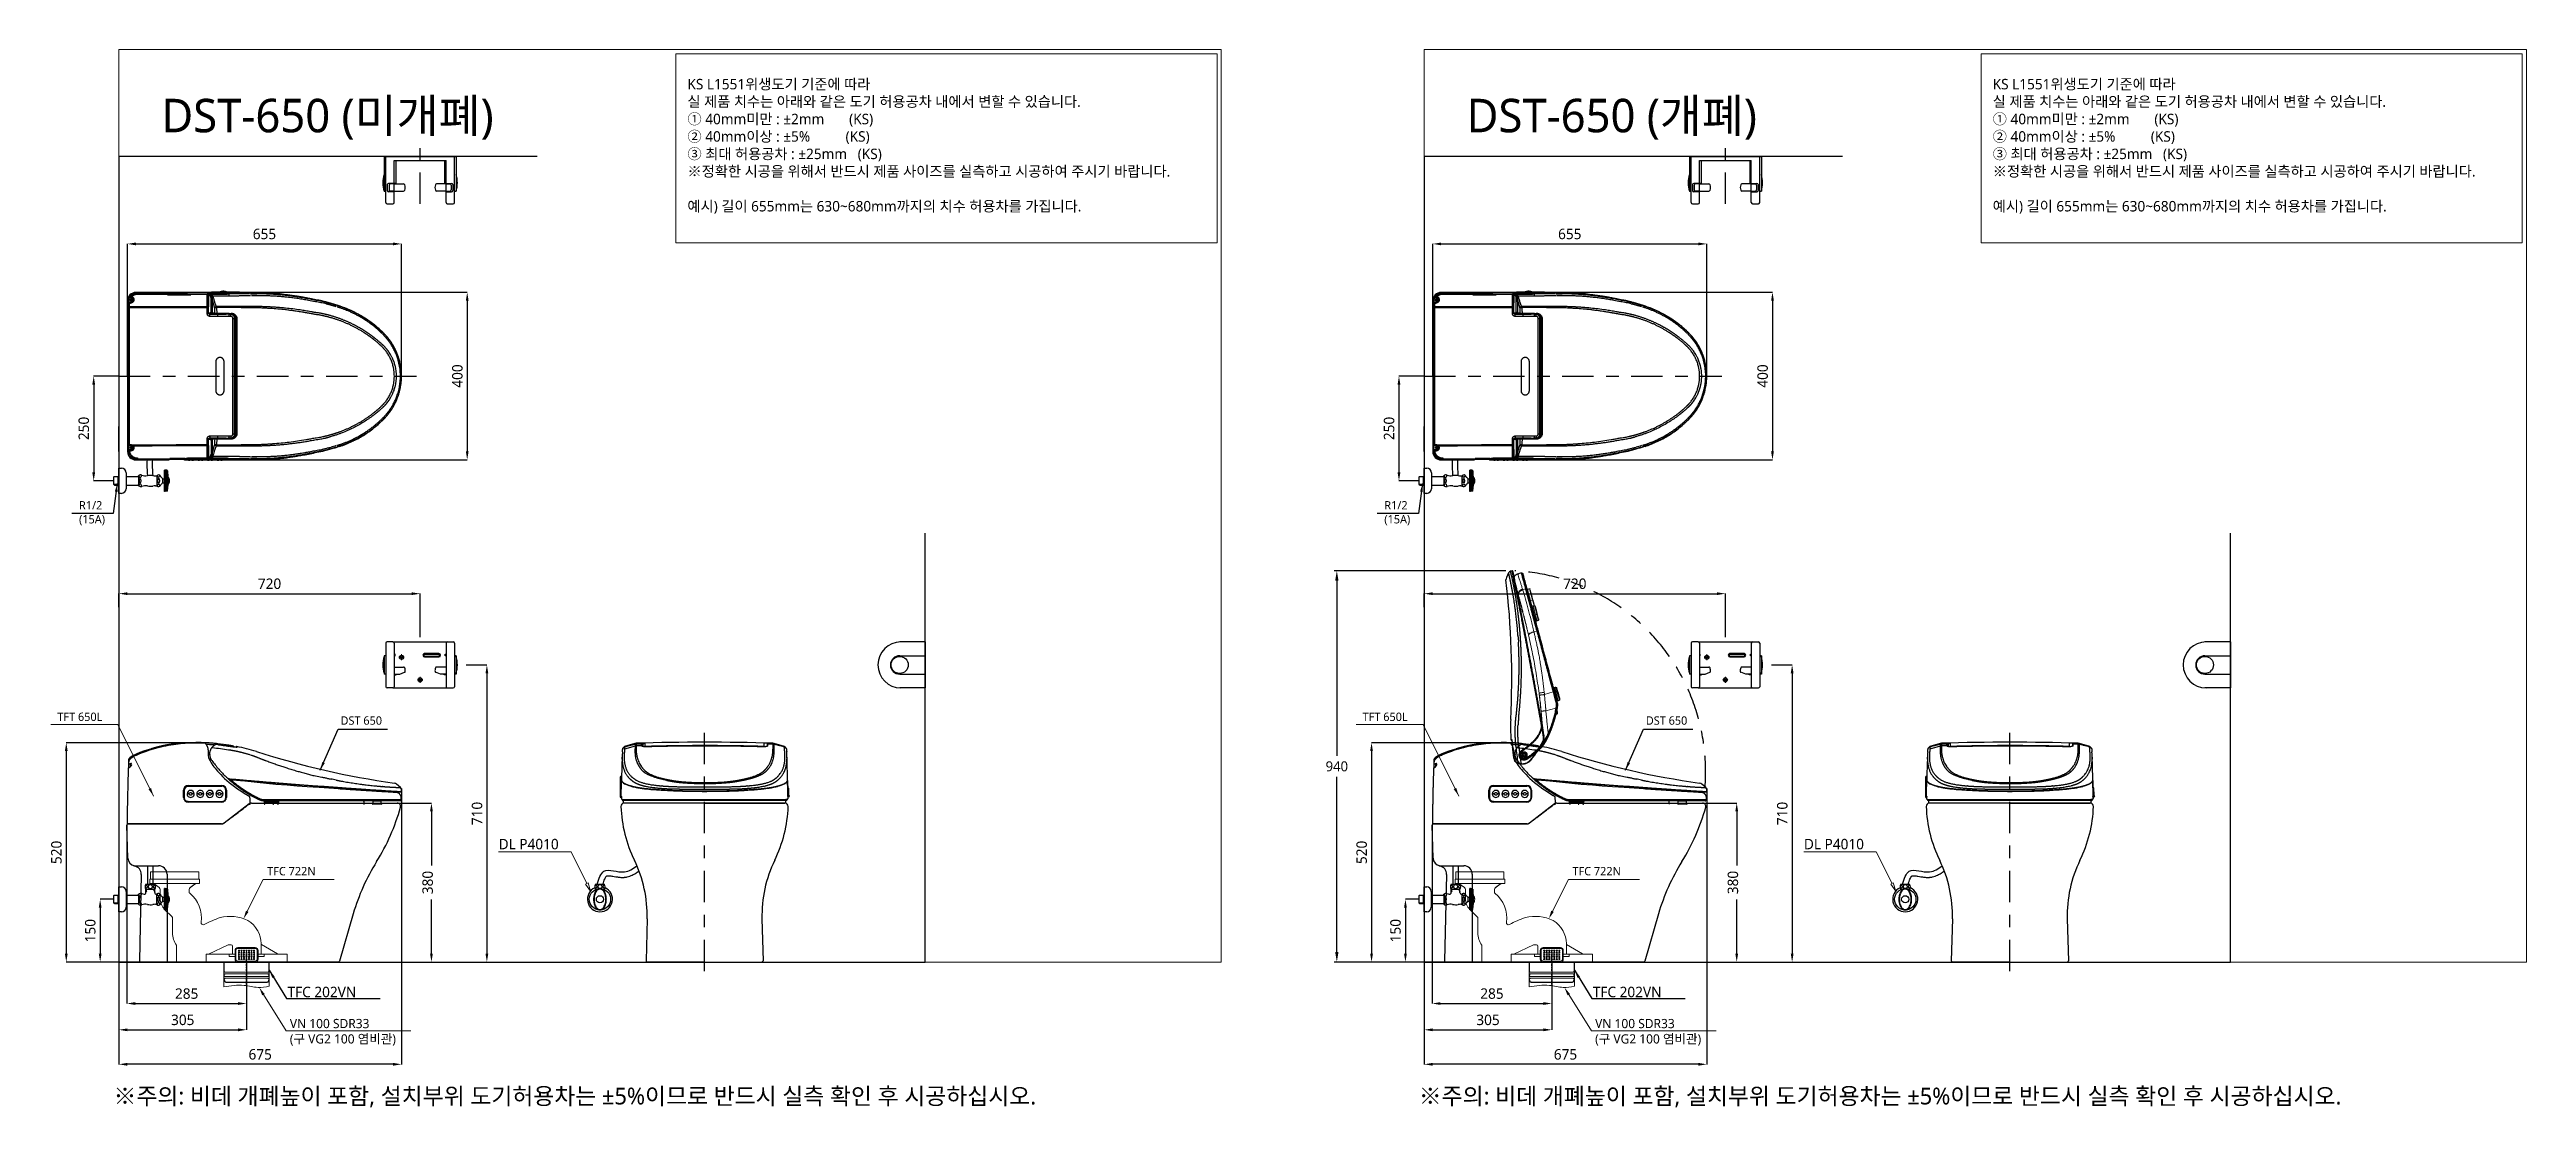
# Model space of a CAD drawing. Header units: millimetres. Extents: x 1416 to 7337, y -4252 to -1725.
import ezdxf
from ezdxf.lldxf.tags import DXFTag

# ---------------------------------------------------------------- set-up
doc = ezdxf.new("R2010")
doc.units = ezdxf.units.MM
doc.header["$MEASUREMENT"] = 0
doc.linetypes.add('CENTER', pattern=[11, 5, -2, 2, -2])
doc.linetypes.add('HIDDEN', pattern=[0.375, 0.25, -0.125])
for name, color, linetype, lineweight in [('#1-CEN', 1, 'CENTER', 20), ('1', 1, 'CENTER', 5), ('2', 2, 'HIDDEN', 9), ('3', 3, 'Continuous', 15)]:
    doc.layers.add(name, color=color, linetype=linetype, lineweight=lineweight)
for name, color, linetype in [('4', 4, 'Continuous'), ('6', 6, 'Continuous'), ('CEN', 1, 'CENTER')]:
    doc.layers.add(name, color=color, linetype=linetype)
doc.styles.add('GHS', font='romans', dxfattribs={"bigfont": 'ghs'})
doc.styles.add('ROMANS', font='NanumGothic.ttf', dxfattribs={"height": 10.144927})
doc.styles.get("Standard").update_dxf_attribs({"font": 'NanumGothic.ttf'})
tags = doc.linetypes.add('DASHED', pattern=[0.75, 0.5, -0.25]).pattern_tags.tags
tags[6:7] = [DXFTag(74, 4), DXFTag(75, 0), DXFTag(340, '0'), DXFTag(46, 1.0), DXFTag(50, 0.0), DXFTag(44, 0.0), DXFTag(45, 0.0)]
tags[4:5] = [DXFTag(74, 4), DXFTag(75, 0), DXFTag(340, '0'), DXFTag(46, 1.0), DXFTag(50, 0.0), DXFTag(44, 0.0), DXFTag(45, 0.0)]
doc.dimstyles.get("Standard").update_dxf_attribs({"dimtxt": 0.18, "dimasz": 0.18, "dimexe": 0.18, "dimexo": 0.0625, "dimgap": 0.09, "dimtad": 0, "dimtih": 1, "dimtoh": 1, "dimdec": 4, "dimzin": 0, "dimdsep": 46, "dimtxsty": 'Standard', "dimcen": 0.09, "dimadec": 0, "dimazin": 0, "dimtfac": 1, "dimtdec": 4, "dimtofl": 0, "dimtmove": 0, "dimatfit": 3, "dimfxl": 0, "dimtolj": 1, "dimtzin": 0, "dimarcsym": 0})

msp = doc.modelspace()

# ---------------------------------------------------------------- texts
at = {"char_height": 80, "width": 994.6433475, "attachment_point": 1, "style": 'GHS'}
for s, insert in [('{\\fNanumGothic|b0|i0|c0|p50;DST-6\\fNanumGothic|b0|i0|c129|p50;50 (미개폐)}', (1683.07661, -1842.34492)), ('{\\fNanumGothic|b0|i0|c0|p50;DST-6\\fNanumGothic|b0|i0|c129|p50;50 (개폐)}', (4803.59668, -1842.34492))]:
    msp.add_mtext(s, dxfattribs=dict(at, insert=insert))
at = {"layer": '2', "attachment_point": 4, "style": 'ROMANS'}
for s, insert, char_height in [('KS L1551위생도기 기준에 따라 \\P실 제품 치수는 아래와 같은 도기 허용공차 내에서 변할 수 있습니다. \\P① 40mm미만 : ±2mm       (KS) \\P② 40mm이상 : ±5%          (KS)\\P③ 최대 허용공차 : ±25mm   (KS)\\P※정확한 시공을 위해서 반드시 제품 사이즈를 실측하고 시공하여 주시기 바랍니다.\\P\\P예시) 길이 655mm는 630~680mm까지의 치수 허용차를 가집니다.', (2940.67506, -1955.84962), 25), ('KS L1551위생도기 기준에 따라 \\P실 제품 치수는 아래와 같은 도기 허용공차 내에서 변할 수 있습니다. \\P① 40mm미만 : ±2mm       (KS) \\P② 40mm이상 : ±5%          (KS)\\P③ 최대 허용공차 : ±25mm   (KS)\\P※정확한 시공을 위해서 반드시 제품 사이즈를 실측하고 시공하여 주시기 바랍니다.\\P\\P예시) 길이 655mm는 630~680mm까지의 치수 허용차를 가집니다.', (6061.19513, -1955.84962), 25), ('TFT 650L', (1434.36917, -3319.08965), 20), ('TFT 650L', (4554.88924, -3319.08965), 20), ('DST 650', (2111.31209, -3328.05133), 20), ('DST 650', (5231.83216, -3328.05133), 20), ('TFC 722N', (1936.00999, -3687.95447), 20), ('TFC 722N', (5056.53006, -3687.95447), 20), ('VN 100 SDR33\\P(구 VG2 100 염비관)', (1990.17183, -4072.70301), 22), ('VN 100 SDR33\\P(구 VG2 100 염비관)', (5110.6919, -4072.70301), 22)]:
    msp.add_mtext(s, dxfattribs=dict(at, insert=insert, char_height=char_height))
at = {"layer": '2', "color": 2, "char_height": 20, "attachment_point": 4, "style": 'ROMANS'}
for insert in [(1486.1714, -2832.45633), (4606.69147, -2832.45633)]:
    msp.add_mtext('R1/2\\P(15A)', dxfattribs=dict(at, insert=insert))
at = {"layer": '2', "color": 2, "char_height": 25, "width": 202.7091666, "attachment_point": 7, "line_spacing_factor": 0.963855}
for insert in [(2489.41593, -3635.98659), (5609.936, -3635.98659)]:
    msp.add_mtext('DL P4010', dxfattribs=dict(at, insert=insert))
at = {"layer": '2', "char_height": 25, "width": 279.8677751, "attachment_point": 7, "line_spacing_factor": 0.963855}
for insert in [(1984.62093, -3989.40756), (5105.141, -3989.40756)]:
    msp.add_mtext('TFC 202VN', dxfattribs=dict(at, insert=insert))
at = {"layer": '3', "color": 1, "char_height": 40, "attachment_point": 1, "style": 'GHS'}
for insert in [(1568.73268, -4205.1708), (4689.25275, -4205.1708)]:
    msp.add_mtext_dynamic_manual_height_columns('{\\fNanumGothic|b0|i0|c129|p50;※주의: 비데 개폐높이 포함, 설치부위 도기허용차는 ±5%이므로 반드시 실측 확인 후 시공하십시오.}', width=2648.261808, gutter_width=13.505, heights=[0], dxfattribs=dict(at, insert=insert))

# ---------------------------------------------------------------- blocks, each defined once
blk = doc.blocks.new('*D17')
at = {"color": 0, "lineweight": -2}
for p, q in [((4722.6, -2505), (4722.6, -2188.9)), ((4742.6, -2189), (5357.5, -2189)), ((5377.5, -2505), (5377.5, -2188.9))]:
    blk.add_line(p, q, dxfattribs=at)
at = {"color": 0}
for points in [[(4742.6, -2185.7), (4742.6, -2192.4), (4722.6, -2189)], [(5357.5, -2185.7), (5357.5, -2192.4), (5377.5, -2189)]]:
    blk.add_solid(points, dxfattribs=at)
at = {"layer": 'Defpoints', "color": 0}
for p in [(5377.5, -2189), (4722.6, -2505), (5377.5, -2505)]:
    blk.add_point(p, dxfattribs=at)
at = {"color": 2, "insert": (5050.1, -2165.4), "char_height": 25, "attachment_point": 5}
blk.add_mtext('\\A1;655', dxfattribs=at)
blk = doc.blocks.new('*D18')
at = {"color": 0, "lineweight": -2}
for p, q in [((4985.1, -2304.5), (5534.9, -2304.5)), ((5534.7, -2324.5), (5534.7, -2685)), ((4972.6, -2705), (5534.9, -2705))]:
    blk.add_line(p, q, dxfattribs=at)
at = {"color": 0}
for points in [[(5531.4, -2324.5), (5538, -2324.5), (5534.7, -2304.5)], [(5531.4, -2685), (5538, -2685), (5534.7, -2705)]]:
    blk.add_solid(points, dxfattribs=at)
at = {"layer": 'Defpoints', "color": 0}
for p in [(4985, -2304.5), (4972.5, -2705), (5534.7, -2705)]:
    blk.add_point(p, dxfattribs=at)
at = {"color": 2, "insert": (5511.2, -2504.7), "char_height": 25, "attachment_point": 5, "rotation": 90}
blk.add_mtext('\\A1;400', dxfattribs=at)
blk = doc.blocks.new('*D19')
at = {"color": 0, "lineweight": -2}
for p, q in [((4702.1, -3057), (4702.1, -3024.6)), ((4722.1, -3024.8), (5402.1, -3024.8)), ((5422.1, -3128.3), (5422.1, -3024.6))]:
    blk.add_line(p, q, dxfattribs=at)
at = {"color": 0}
for points in [[(4722.1, -3021.5), (4722.1, -3028.1), (4702.1, -3024.8)], [(5402.1, -3021.5), (5402.1, -3028.1), (5422.1, -3024.8)]]:
    blk.add_solid(points, dxfattribs=at)
at = {"layer": 'Defpoints', "color": 0}
for p in [(4702.1, -3057.1), (5422.1, -3024.8), (5422.1, -3128.4)]:
    blk.add_point(p, dxfattribs=at)
at = {"color": 2, "insert": (5062.1, -3001.2), "char_height": 25, "attachment_point": 5}
blk.add_mtext('\\A1;720', dxfattribs=at)
blk = doc.blocks.new('*D20')
at = {"color": 0, "lineweight": -2}
for p, q in [((5532.1, -3195), (5581.9, -3195)), ((5581.7, -3215), (5581.7, -3885)), ((5524.8, -3905), (5581.9, -3905))]:
    blk.add_line(p, q, dxfattribs=at)
at = {"color": 0}
for points in [[(5578.4, -3215), (5585.1, -3215), (5581.7, -3195)], [(5578.4, -3885), (5585.1, -3885), (5581.7, -3905)]]:
    blk.add_solid(points, dxfattribs=at)
at = {"layer": 'Defpoints', "color": 0}
for p in [(5532, -3195), (5524.7, -3905), (5581.7, -3905)]:
    blk.add_point(p, dxfattribs=at)
at = {"color": 2, "insert": (5558.2, -3550), "char_height": 25, "attachment_point": 5, "rotation": 90}
blk.add_mtext('\\A1;710', dxfattribs=at)
blk = doc.blocks.new('*D21')
at = {"color": 0, "lineweight": -2}
for p, q in [((5362, -3525), (5449.4, -3525)), ((5449.2, -3545), (5449.2, -3674.6)), ((5449.2, -3885), (5449.2, -3755.5)), ((5324.5, -3905), (5449.4, -3905))]:
    blk.add_line(p, q, dxfattribs=at)
at = {"color": 0}
for points in [[(5445.9, -3545), (5452.5, -3545), (5449.2, -3525)], [(5445.9, -3885), (5452.5, -3885), (5449.2, -3905)]]:
    blk.add_solid(points, dxfattribs=at)
at = {"layer": 'Defpoints', "color": 0}
for p in [(5361.9, -3525), (5324.4, -3905), (5449.2, -3905)]:
    blk.add_point(p, dxfattribs=at)
at = {"color": 2, "insert": (5440.2, -3715), "char_height": 25, "attachment_point": 5, "rotation": 90}
blk.add_mtext('\\A1;380', dxfattribs=at)
blk = doc.blocks.new('*D22')
at = {"color": 0, "lineweight": -2}
for p, q in [((4690.2, -3755), (4657, -3755)), ((4657.2, -3775), (4657.2, -3885)), ((4702.1, -3905), (4657, -3905))]:
    blk.add_line(p, q, dxfattribs=at)
at = {"color": 0}
for points in [[(4653.9, -3775), (4660.6, -3775), (4657.2, -3755)], [(4653.9, -3885), (4660.6, -3885), (4657.2, -3905)]]:
    blk.add_solid(points, dxfattribs=at)
at = {"layer": 'Defpoints', "color": 0}
for p in [(4690.2, -3755), (4657.2, -3905), (4702.1, -3905)]:
    blk.add_point(p, dxfattribs=at)
at = {"color": 2, "insert": (4633.6, -3830), "char_height": 25, "attachment_point": 5, "rotation": 90}
blk.add_mtext('\\A1;150', dxfattribs=at)
blk = doc.blocks.new('*D23')
at = {"color": 0, "lineweight": -2}
for p, q in [((4702.1, -2505), (4641.6, -2505)), ((4641.8, -2525), (4641.8, -2735)), ((4690.2, -2755), (4641.6, -2755))]:
    blk.add_line(p, q, dxfattribs=at)
at = {"color": 0}
for points in [[(4638.4, -2525), (4645.1, -2525), (4641.8, -2505)], [(4638.4, -2735), (4645.1, -2735), (4641.8, -2755)]]:
    blk.add_solid(points, dxfattribs=at)
at = {"layer": 'Defpoints', "color": 0}
for p in [(4702.1, -2505), (4641.8, -2755), (4690.2, -2755)]:
    blk.add_point(p, dxfattribs=at)
at = {"color": 2, "insert": (4618.2, -2630), "char_height": 25, "attachment_point": 5, "rotation": 90}
blk.add_mtext('\\A1;250', dxfattribs=at)
blk = doc.blocks.new('*D24')
at = {"color": 0, "linetype": 'ByBlock', "lineweight": -2}
for p, q in [((4907.6, -3381), (4576, -3381)), ((4576.2, -3401), (4576.2, -3885)), ((4768.6, -3905), (4576, -3905))]:
    blk.add_line(p, q, dxfattribs=at)
at = {"color": 0}
for points in [[(4572.9, -3401), (4579.5, -3401), (4576.2, -3381)], [(4572.9, -3885), (4579.5, -3885), (4576.2, -3905)]]:
    blk.add_solid(points, dxfattribs=at)
at = {"layer": 'Defpoints', "color": 0}
for p in [(4907.7, -3381), (4576.2, -3905), (4768.7, -3905)]:
    blk.add_point(p, dxfattribs=at)
at = {"color": 2, "insert": (4552.6, -3643), "char_height": 25, "attachment_point": 5, "rotation": 90}
blk.add_mtext('\\A1;520', dxfattribs=at)
blk = doc.blocks.new('BGFB')
at = {"color": 2, "linetype": 'Continuous', "lineweight": 0}
for p, q in [((-57.5, 0), (57.5, 0)), ((-57.5, 0), (-57.5, -18)), ((57.5, 0), (57.5, -18)), ((-59.5, -18), (59.5, -18)), ((-59.5, -18), (-59.5, -28)), ((-59.5, -28), (59.5, -28)), ((-36.9, -38), (-50.8, -28)), ((-34.8, -42.1), (-34.8, -65.3)), ((34.8, -42.1), (34.8, -49.1)), ((36.9, -38.1), (50.8, -28)), ((59.5, -18), (59.5, -28)), ((-24.1, -89.9), (-6.2, -107.6)), ((-5.3, -109.8), (-5.3, -146.3)), ((4.7, -215.9), (4.7, -177.4)), ((127.8, -174.9), (81.1, -197.3)), ((127.8, -174.9), (135.3, -174.9)), ((207.1, -196.8), (207.1, -171.6)), ((207.3, -174.1), (245.6, -196.4)), ((4.7, -215.9), (269.2, -215.9)), ((144.3, -197.3), (75.1, -197.3)), ((75.1, -197.3), (75.1, -215.9)), ((130.2, -197.3), (130.2, -202.4)), ((144.3, -202.4), (130.2, -202.4)), ((138.3, -177.9), (138.3, -197.3)), ((144.3, -188.3), (144.3, -208.9)), ((146.3, -188.1), (146.3, -208.6)), ((151.3, -181.3), (192.3, -181.3)), ((151.3, -183.1), (192.3, -183.1)), ((151.3, -213.6), (192.3, -213.6)), ((197.3, -188.1), (197.3, -208.6)), ((199.3, -188.3), (199.3, -208.9)), ((199.3, -196.8), (269.2, -196.8)), ((199.3, -202.4), (213.7, -202.4)), ((213.7, -202.4), (213.7, -196.8)), ((269.2, -196.8), (269.2, -215.9)), ((117.8, -240.9), (117.8, -243.9)), ((118.5, -240.4), (118.3, -240.4)), ((118.5, -244.4), (118.3, -244.4)), ((118.5, -240.4), (225.4, -240.4)), ((118.5, -244.4), (225.4, -244.4)), ((120.3, -250.4), (223.3, -250.4)), ((120.6, -254.4), (223, -254.4)), ((225.9, -240.9), (225.9, -243.9))]:
    blk.add_line(p, q, dxfattribs=at)
at = {"color": 3, "linetype": 'Continuous', "lineweight": 0}
for p, q in [((117.8, -275.3), (117.8, -215.9)), ((225.9, -273.8), (225.9, -215.9))]:
    blk.add_line(p, q, dxfattribs=at)
at = {"color": 2}
for p, q in [((118.5, -240.4), (118.4, -215.9)), ((225.3, -215.9), (225.2, -240.4)), ((120.3, -250.4), (118.3, -250.4)), ((118.3, -254.4), (120.6, -254.4)), ((118.5, -244.4), (120.6, -244.4)), ((118.6, -250.4), (118.5, -244.4)), ((118.6, -256.9), (118.6, -254.4)), ((120.4, -263.9), (118.6, -256.9)), ((122.4, -263.9), (120.4, -263.9)), ((122.4, -263.9), (171.8, -263.9)), ((171.8, -263.9), (221.2, -263.9)), ((223.2, -263.9), (221.2, -263.9)), ((223, -244.4), (225.2, -244.4)), ((223, -254.4), (225.4, -254.4)), ((225.1, -256.9), (223.2, -263.9)), ((225.2, -240.4), (223.3, -240.4)), ((225.4, -250.4), (223.3, -250.4)), ((225.2, -244.4), (225.1, -250.4)), ((225.1, -254.4), (225.1, -256.9))]:
    blk.add_line(p, q, dxfattribs=at)
blk.add_line((120.3, -240.4), (118.5, -240.4))
at = {"color": 2, "linetype": 'Continuous', "lineweight": 0}
for centre in [(153.8, -188.6), (153.8, -193.6), (153.8, -198.6), (153.8, -203.6), (153.8, -208.6)]:
    blk.add_circle(centre, 1.5, dxfattribs=at)
for centre, radius, start, end in [((-39.8, -42.1), 5, 0.04466, 54.10673), ((39.8, -42.1), 5, 125.8861, 179.75562), ((37.8, -49.1), 3, 179.75562, 231.4151), ((-10.7, -109.9), 74.8, 351.54677, 51.4151), ((1.6, -64.1), 36.4, 181.8849, 225.07334), ((-8.3, -109.8), 3, 0.08945, 45.24079), ((239.8, -464.9), 378.8, 110.24375, 116.5549), ((132, -202.9), 96.3, 63.28091, 103.9725), ((140.2, -174), 67, 2.08282, 58.46047), ((52.8, -143.8), 58.1, 182.47622, 213.35345), ((1.7, -177.4), 3, 0, 33.35345), ((68.2, -121.6), 5, 171.54677, 296.5549), ((135.3, -177.9), 3, 0, 90), ((151.3, -188.3), 7, 90, 180), ((151.3, -208.9), 7, 179.73808, 270), ((151.3, -188.1), 5, 90, 180), ((151.3, -208.6), 5, 180, 270), ((192.3, -188.3), 7, 360, 90), ((192.3, -188.1), 5, 0, 90), ((192.3, -208.6), 5, 270, 0), ((192.3, -208.9), 7, 270, 0), ((247.1, -193.8), 3, 239.7939, 270), ((118.3, -240.9), 0.5, 90, 180), ((118.3, -243.9), 0.5, 180, 270), ((118.3, -250.9), 0.5, 90, 180), ((118.3, -253.9), 0.5, 180, 270), ((225.4, -240.9), 0.5, 0, 90), ((225.4, -243.9), 0.5, 270, 360), ((225.4, -250.9), 0.5, 0, 90), ((225.4, -253.9), 0.5, 270, 0)]:
    blk.add_arc(centre, radius, start, end, dxfattribs=at)
at = {"color": 3, "linetype": 'Continuous', "lineweight": 0}
blk.add_spline([(117.8, -275.3), (166.2, -271.5), (199.4, -276.5), (225.9, -273.8)], degree=3, dxfattribs=at)
at = {"layer": '1', "color": 252, "linetype": 'Continuous'}
for q in [(-50.8, -28), (-50.1, -28.5), (-50.1, -28.5), (-50.1, -28.5)]:
    blk.add_line((-36.9, -38), q, dxfattribs=at)
at = {"layer": '1', "color": 2, "linetype": 'Continuous'}
for centre in [(159.8, -188.6), (159.8, -188.6), (159.8, -193.6), (159.8, -193.6), (159.8, -198.6), (159.8, -198.6), (159.8, -203.6), (159.8, -203.6), (159.8, -208.6), (159.8, -208.6), (165.8, -188.6), (165.8, -188.6), (165.8, -193.6), (165.8, -193.6), (165.8, -198.6), (165.8, -198.6), (165.8, -203.6), (165.8, -203.6), (165.8, -208.6), (165.8, -208.6), (171.8, -188.6), (171.8, -193.6), (171.8, -198.6), (171.8, -203.6), (171.8, -208.6), (171.8, -208.6), (177.8, -188.6), (177.8, -188.6), (177.8, -193.6), (177.8, -193.6), (177.8, -198.6), (177.8, -198.6), (177.8, -203.6), (177.8, -203.6), (177.8, -208.6), (177.8, -208.6), (183.8, -188.6), (183.8, -188.6), (183.8, -193.6), (183.8, -193.6), (183.8, -198.6), (183.8, -198.6), (183.8, -203.6), (183.8, -203.6), (183.8, -208.6), (183.8, -208.6), (189.8, -188.6), (189.8, -188.6), (189.8, -193.6), (189.8, -193.6), (189.8, -198.6), (189.8, -198.6), (189.8, -203.6), (189.8, -203.6), (189.8, -208.6), (189.8, -208.6)]:
    blk.add_circle(centre, 1.5, dxfattribs=at)
at = {"layer": '1', "color": 252, "linetype": 'Continuous'}
for centre in [(171.8, -188.6), (171.8, -193.6), (171.8, -198.6), (171.8, -203.6)]:
    blk.add_circle(centre, 1.5, dxfattribs=at)
for points, degree in [([(50.1, -28.5), (36.9, -38)], 1), ([(50.1, -28.5), (45.7, -31.7), (41.3, -34.8), (36.9, -38)], 3), ([(50.1, -28.5), (36.9, -38)], 1), ([(50.1, -28.5), (45.7, -31.7), (41.3, -34.8), (36.9, -38)], 3), ([(197.9, -139.9), (198.2, -140.5), (198.5, -141), (198.8, -141.6)], 3), ([(197.9, -139.9), (198.2, -140.5), (198.5, -141), (198.8, -141.6)], 3)]:
    blk.add_open_spline(points, degree=degree, dxfattribs=at)
at = {"layer": 'CEN'}
blk.add_line((171.8, -269.9), (171.8, -196.9), dxfattribs=at)
blk = doc.blocks.new('*D25')
at = {"color": 0, "linetype": 'ByBlock', "lineweight": -2}
for p, q in [((4702.1, -3894.1), (4702.1, -4067.1)), ((5007.1, -3905.1), (5007.1, -4067.1)), ((4722.1, -4066.9), (4987.1, -4066.9))]:
    blk.add_line(p, q, dxfattribs=at)
at = {"color": 0}
for points in [[(4722.1, -4063.6), (4722.1, -4070.3), (4702.1, -4066.9)], [(4987.1, -4063.6), (4987.1, -4070.3), (5007.1, -4066.9)]]:
    blk.add_solid(points, dxfattribs=at)
at = {"layer": 'Defpoints', "color": 0}
for p in [(4702.1, -3894), (5007.1, -3905), (5007.1, -4066.9)]:
    blk.add_point(p, dxfattribs=at)
at = {"color": 2, "insert": (4854.6, -4043.3), "char_height": 25, "attachment_point": 5}
blk.add_mtext('\\A1;305', dxfattribs=at)
blk = doc.blocks.new('*D15')
at = {"color": 0, "linetype": 'ByBlock', "lineweight": -2}
for p, q in [((4720.9, -3578.2), (4720.9, -4004.3)), ((5007.1, -3905.1), (5007.1, -4004.3)), ((4740.9, -4004.1), (4987.1, -4004.1))]:
    blk.add_line(p, q, dxfattribs=at)
at = {"color": 0}
for points in [[(4740.9, -4000.8), (4740.9, -4007.4), (4720.9, -4004.1)], [(4987.1, -4000.8), (4987.1, -4007.4), (5007.1, -4004.1)]]:
    blk.add_solid(points, dxfattribs=at)
at = {"layer": 'Defpoints', "color": 0}
for p in [(4720.9, -3578.1), (5007.1, -3905), (5007.1, -4004.1)]:
    blk.add_point(p, dxfattribs=at)
at = {"color": 2, "insert": (4864, -3980.5), "char_height": 25, "attachment_point": 5}
blk.add_mtext('\\A1;285', dxfattribs=at)
blk = doc.blocks.new('*D16')
at = {"color": 0, "linetype": 'ByBlock', "lineweight": -2}
for p, q in [((5377.5, -3490.2), (5377.5, -4149.5)), ((4702.1, -3533.1), (4702.1, -4149.5)), ((5357.5, -4149.3), (4722.1, -4149.3))]:
    blk.add_line(p, q, dxfattribs=at)
at = {"color": 0}
for points in [[(4722.1, -4146), (4722.1, -4152.7), (4702.1, -4149.3)], [(5357.5, -4146), (5357.5, -4152.7), (5377.5, -4149.3)]]:
    blk.add_solid(points, dxfattribs=at)
at = {"layer": 'Defpoints', "color": 0}
for p in [(5377.5, -3490.1), (4702.1, -3533), (4702.1, -4149.3)]:
    blk.add_point(p, dxfattribs=at)
at = {"color": 2, "insert": (5039.8, -4125.7), "char_height": 25, "attachment_point": 5}
blk.add_mtext('\\A1;675', dxfattribs=at)
blk = doc.blocks.new('A$C151ae08b')
at = {"layer": '#1-CEN'}
for p, q in [((55.5, 40.3), (51.6, 40.3)), ((53.6, 42.2), (53.6, 38.3))]:
    blk.add_line(p, q, dxfattribs=at)
at = {"color": 7, "linetype": 'Continuous', "lineweight": 15}
for p, q in [((50.9, 40.1), (51.1, 40.1)), ((52.1, 41.1), (51.9, 41.1)), ((51.9, 39.6), (51.9, 39.4)), ((51.9, 39.4), (52, 39.4)), ((52, 39.2), (52.1, 39.3)), ((52.7, 40.5), (52.7, 39.9)), ((52.7, 40.5), (52.7, 39.9)), ((54.4, 39.9), (54.4, 40.5)), ((54.4, 39.9), (54.4, 40.5)), ((55.2, 41.1), (55.1, 41.1)), ((55.2, 39.4), (55.1, 39.4)), ((55.2, 39.2), (55.1, 39.3)), ((55.2, 40.9), (55.2, 41.1)), ((55.2, 39.4), (55.2, 39.6)), ((58.2, 26.5), (58.2, 26.2)), ((58.9, 25.8), (58.9, 25.2)), ((61.6, 26.2), (61.6, 26.2)), ((61.7, 23.1), (61.7, 23.4)), ((73.5, 15.7), (73.5, 15.4)), ((75.3, 15), (75.3, 21.1)), ((85, 14.2), (84.7, 19.5)), ((121.8, 14.2), (121.8, 15.9)), ((147.2, 15.9), (147.3, 14.2)), ((121.7, 13.7), (78.2, 13.7)), ((84.7, 13), (79.1, 13)), ((84.7, 12.6), (79.1, 12.6)), ((79.1, 12.6), (84.7, 12.6)), ((84.6, 11.9), (79.2, 11.9)), ((84.2, 11.4), (86.5, 11.4)), ((84.6, 11.9), (84.7, 12.6)), ((86.9, 11.9), (84.6, 11.9)), ((84.7, 12.6), (84.7, 13)), ((87, 13), (84.7, 13)), ((87, 12.6), (84.7, 12.6)), ((84.7, 12.6), (87, 12.6)), ((87, 12.6), (86.9, 11.9)), ((87.1, 11.9), (86.9, 11.9)), ((87, 13), (87, 12.6)), ((87.2, 13), (87, 13)), ((87.2, 12.6), (87, 12.6)), ((87, 12.6), (87.2, 12.6)), ((121.7, 13.7), (121.7, 13.9)), ((147, 13.7), (121.7, 13.7)), ((127.9, 13), (127.5, 13)), ((127.9, 12.5), (127.5, 12.5)), ((127.5, 12.5), (127.9, 12.5)), ((127.9, 11.7), (127.6, 11.7)), ((131.2, 13), (127.9, 13)), ((127.9, 13), (127.9, 12.5)), ((127.9, 12.5), (127.9, 11.7)), ((131.2, 12.5), (127.9, 12.5)), ((127.9, 12.5), (131.2, 12.5)), ((131.3, 11.7), (127.9, 11.7)), ((128.4, 11.3), (131.7, 11.3)), ((131.2, 13), (131.2, 12.5)), ((136.6, 13), (131.2, 13)), ((136.6, 12.5), (131.2, 12.5)), ((131.2, 12.5), (131.3, 11.7)), ((131.2, 12.5), (136.6, 12.5)), ((136.6, 11.7), (131.3, 11.7)), ((136.6, 11.9), (139.9, 11.9)), ((140, 13.2), (136.7, 13.2)), ((140, 13.2), (139.9, 11.9)), ((139.9, 11.9), (146.8, 11.9)), ((146.8, 13.2), (140, 13.2)), ((147, 13.7), (147, 13.9)), ((156.8, 13.7), (147, 13.7))]:
    blk.add_line(p, q, dxfattribs=at)
at = {"color": 7, "linetype": 'Continuous', "lineweight": 15, "flags": 128}
for points in [[(121.6, 13.3), (121.6, 13.4), (121.7, 13.4), (121.7, 13.4), (121.7, 13.5), (121.7, 13.5), (121.7, 13.6), (121.7, 13.6), (121.7, 13.7)], [(139.9, 11.9), (139.9, 11.8), (139.9, 11.8), (139.9, 11.8), (139.9, 11.7), (139.9, 11.7), (139.9, 11.7), (139.8, 11.7), (139.8, 11.7)], [(140, 13.2), (140, 13.2), (140, 13.2), (140, 13.3), (140, 13.3), (140, 13.3), (140.1, 13.3), (140.1, 13.3), (140.1, 13.3)]]:
    blk.add_lwpolyline(points, dxfattribs=at)
at = {"color": 7, "linetype": 'Continuous', "lineweight": 15}
for centre, radius, start, end in [((53.6, 40.2), 1.13, 138.1317, 221.8683), ((53.6, 40.2), 1.13, 138.1317, 221.8683), ((53.6, 40.2), 1.13, 41.8683, 138.1317), ((53.6, 40.2), 1.13, 41.8683, 138.1317), ((53.6, 40.2), 0.888, 18.9246, 161.0754), ((53.6, 40.2), 0.888, 18.9246, 161.0754), ((53.6, 40.2), 0.888, 198.9246, 341.0754), ((53.6, 40.2), 0.888, 198.9246, 341.0754), ((53.6, 40.2), 1.13, 221.8683, 318.1317), ((53.6, 40.2), 1.13, 221.8683, 318.1317), ((53.6, 40.2), 1.13, 318.1317, 41.8683), ((53.6, 40.2), 1.13, 318.1317, 41.8683), ((72.3, 15.1), 0.239, 182.6718, 269.9243), ((80.8, 11.6), 8.23, 152.0624, 154.5543), ((81.3, 12.1), 6.7, 153.6027, 155.6966), ((78.8, 13), 0.36, 0, 90), ((79.7, 11.9), 0.48, 185, 270), ((84.2, 11.9), 0.463, 271.6332, 356.9245), ((85.1, 13), 0.35, 91.8362, 181.7254), ((86.5, 11.9), 0.463, 271.6332, 356.9245), ((86.6, 11.9), 0.48, 270, 355), ((87.4, 13), 0.35, 91.8362, 181.7254), ((87.5, 13), 0.36, 90, 180), ((127.1, 13), 0.36, 0, 90), ((127.5, 13), 0.338, 356.1887, 85.5981), ((128, 11.8), 0.48, 185, 270), ((128.4, 11.7), 0.445, 180.7136, 266.053), ((130.9, 13), 0.338, 356.1887, 85.598), ((131.7, 11.7), 0.445, 180.7136, 266.053), ((136.1, 11.8), 0.48, 270, 355), ((137, 13), 0.36, 90, 180), ((146.5, 11.9), 0.24, 270, 357), ((146.7, 13.7), 0.322, 280.8411, 7.7664), ((147, 13.2), 0.192, 90, 177), ((147.1, 14.2), 0.218, 281.3244, 9.726), ((156.4, 13.7), 0.36, 270, 0)]:
    blk.add_arc(centre, radius, start, end, dxfattribs=at)
for points, knots in [([(56.4, 41.1), (56.4, 41.2), (56.4, 41.2), (56.4, 41.3), (56.4, 41.4), (56.3, 41.4), (56.3, 41.5), (56.3, 41.6), (56.2, 41.7), (56.2, 41.7), (56.1, 41.8), (56.1, 41.9), (56.1, 41.9), (56, 42), (56, 42), (55.9, 42.1), (55.9, 42.2), (55.8, 42.2), (55.8, 42.3), (55.7, 42.3), (55.7, 42.4), (55.6, 42.4), (55.6, 42.5), (55.5, 42.5), (55.4, 42.6), (55.4, 42.6), (55.3, 42.7), (55.3, 42.7), (55.2, 42.7), (55.1, 42.8), (55.1, 42.8), (55, 42.8), (55, 42.9), (54.9, 42.9), (54.8, 42.9), (54.8, 43), (54.7, 43), (54.6, 43), (54.6, 43), (54.5, 43.1), (54.5, 43.1), (54.4, 43.1), (54.3, 43.1), (54.3, 43.1), (54.2, 43.2), (54.1, 43.2), (54.1, 43.2), (54, 43.2), (53.9, 43.2), (53.9, 43.2), (53.8, 43.2), (53.7, 43.2), (53.7, 43.2), (53.6, 43.2), (53.6, 43.2), (53.5, 43.2), (53.4, 43.2), (53.4, 43.2), (53.3, 43.2), (53.2, 43.2), (53.1, 43.2), (53, 43.2), (52.9, 43.2), (52.8, 43.1), (52.7, 43.1), (52.6, 43.1), (52.5, 43), (52.4, 43), (52.3, 43), (52.2, 42.9), (52.1, 42.9), (52, 42.8), (51.9, 42.7), (51.8, 42.7), (51.7, 42.6), (51.6, 42.5), (51.6, 42.4), (51.5, 42.3), (51.4, 42.3), (51.3, 42.2), (51.2, 42.1), (51.1, 41.9), (51.1, 41.8), (51, 41.7), (50.9, 41.6), (50.9, 41.5), (50.8, 41.3), (50.7, 41.2), (50.7, 41.1), (50.7, 40.9), (50.6, 40.8), (50.6, 40.6), (50.6, 40.5), (50.6, 40.5)], [0, 0, 0, 0, 0.009798, 0.019556, 0.029273, 0.03895, 0.048585, 0.058178, 0.067728, 0.077235, 0.0867, 0.096122, 0.105501, 0.114839, 0.124134, 0.133387, 0.142599, 0.15177, 0.160899, 0.169988, 0.179036, 0.188043, 0.197009, 0.205935, 0.21482, 0.223663, 0.232466, 0.241228, 0.249948, 0.258627, 0.267266, 0.275863, 0.28442, 0.292935, 0.30141, 0.309845, 0.318238, 0.32659, 0.334902, 0.343173, 0.351403, 0.359592, 0.36774, 0.375847, 0.383913, 0.391939, 0.399924, 0.407868, 0.415772, 0.423634, 0.431456, 0.439237, 0.446977, 0.454676, 0.462335, 0.469952, 0.477529, 0.485064, 0.492559, 0.500014, 0.511881, 0.523953, 0.536231, 0.548713, 0.5614, 0.574291, 0.587388, 0.60069, 0.614197, 0.627909, 0.641826, 0.655947, 0.670273, 0.684804, 0.69954, 0.714482, 0.729628, 0.74498, 0.760536, 0.776297, 0.792264, 0.808437, 0.824817, 0.841403, 0.858195, 0.875192, 0.892394, 0.909803, 0.927419, 0.945245, 0.963282, 0.981533, 1, 1, 1, 1]), ([(51.1, 40.5), (51.1, 40.5), (51, 40.5), (51, 40.5), (51, 40.5), (51, 40.5), (50.9, 40.5), (50.9, 40.5), (50.9, 40.5), (50.9, 40.5), (50.8, 40.5), (50.8, 40.5), (50.8, 40.5), (50.8, 40.5), (50.7, 40.5), (50.7, 40.5), (50.7, 40.5), (50.7, 40.5), (50.7, 40.5), (50.7, 40.5), (50.7, 40.5), (50.6, 40.5), (50.6, 40.5), (50.6, 40.5), (50.6, 40.5), (50.6, 40.5), (50.6, 40.5), (50.6, 40.5), (50.6, 40.5), (50.6, 40.5), (50.6, 40.5), (50.6, 40.5)], [0, 0, 0, 0, 0.038964, 0.077555, 0.11582, 0.153765, 0.191392, 0.228696, 0.265675, 0.302324, 0.338637, 0.374614, 0.410251, 0.445553, 0.480526, 0.515178, 0.549526, 0.583579, 0.617347, 0.650832, 0.684034, 0.716951, 0.749581, 0.781919, 0.813964, 0.84571, 0.877158, 0.908307, 0.939157, 0.969714, 1, 1, 1, 1]), ([(50.6, 40.5), (50.6, 40.5), (50.6, 40.4), (50.6, 40.4), (50.6, 40.3), (50.7, 40.3), (50.7, 40.3), (50.8, 40.2), (50.8, 40.2), (50.8, 40.2)], [0, 0, 0, 0, 0.25, 0.25, 0.5, 0.5, 0.75, 0.75, 1, 1, 1, 1]), ([(50.7, 40.2), (50.7, 40.2), (50.7, 40.2), (50.6, 40.2), (50.6, 40.2), (50.6, 40.1), (50.6, 40.1), (50.6, 40.1), (50.6, 40.1), (50.6, 40.1)], [0, 0, 0, 0, 0.25, 0.25, 0.5, 0.5, 0.75, 0.75, 1, 1, 1, 1]), ([(50.9, 40.1), (50.9, 40.1), (50.9, 40.1), (50.9, 40.1), (50.9, 40.1), (50.8, 40.1), (50.8, 40.1), (50.8, 40.1), (50.8, 40.1), (50.7, 40.1), (50.7, 40.1), (50.7, 40.1), (50.7, 40.1), (50.7, 40.1), (50.7, 40.1), (50.6, 40.1), (50.6, 40.1), (50.6, 40.1), (50.6, 40.1), (50.6, 40.1), (50.6, 40.1)], [0, 0, 0, 0, 0.052082, 0.102812, 0.151858, 0.198915, 0.243712, 0.286017, 0.325634, 0.362404, 0.396204, 0.42694, 0.454546, 0.478977, 0.500205, 0.601749, 0.703772, 0.804962, 0.904071, 1, 1, 1, 1]), ([(50.7, 40.2), (50.7, 40.2), (50.7, 40.2), (50.8, 40.2), (50.8, 40.2), (50.9, 40.2), (51, 40.2), (51.1, 40.2)], [0, 0, 0, 0, 0.125679, 0.251263, 0.500649, 0.750124, 1, 1, 1, 1]), ([(50.9, 40.2), (50.9, 40.2), (50.8, 40.2), (50.7, 40.2), (50.7, 40.2), (50.7, 40.2)], [0, 0, 0, 0, 0.5, 0.5, 1, 1, 1, 1]), ([(50.7, 39.3), (50.7, 39.3), (50.7, 39.3), (50.8, 39.3), (50.8, 39.3), (50.9, 39.4), (50.9, 39.4), (51, 39.4), (51, 39.4), (51.1, 39.4)], [0, 0, 0, 0, 0.25, 0.25, 0.5, 0.5, 0.75, 0.75, 1, 1, 1, 1]), ([(54, 31.3), (54, 31.4), (53.9, 31.6), (53.7, 31.9), (53.5, 32.3), (53.4, 32.6), (53.2, 32.9), (53.1, 33.3), (52.9, 33.6), (52.8, 33.9), (52.6, 34.2), (52.5, 34.6), (52.3, 34.9), (52.2, 35.2), (52.1, 35.6), (51.9, 35.9), (51.8, 36.3), (51.7, 36.6), (51.5, 36.9), (51.4, 37.3), (51.3, 37.6), (51.2, 37.9), (51.1, 38.3), (50.9, 38.6), (50.8, 39), (50.8, 39.2), (50.7, 39.3)], [0, 0, 0, 0, 0.042109, 0.084179, 0.126211, 0.168205, 0.21016, 0.252076, 0.293954, 0.335794, 0.377595, 0.419358, 0.461082, 0.502768, 0.544416, 0.586025, 0.627595, 0.669127, 0.710621, 0.752076, 0.793493, 0.834871, 0.876211, 0.917513, 0.958775, 1, 1, 1, 1]), ([(50.8, 40.2), (50.8, 40.2), (50.8, 40.2), (50.8, 40.2), (50.8, 40.2), (50.8, 40.2), (50.9, 40.2), (50.9, 40.2), (50.9, 40.2), (51, 40.2), (51, 40.2), (51, 40.2), (51.1, 40.2)], [0, 0, 0, 0, 0.063757, 0.126291, 0.188156, 0.249923, 0.375187, 0.500142, 0.624673, 0.750352, 0.873695, 1, 1, 1, 1]), ([(50.9, 40.1), (50.9, 40.1), (50.9, 40.1), (50.9, 40.1), (50.9, 40.2), (50.9, 40.2), (50.9, 40.2), (50.9, 40.2)], [0, 0, 0, 0, 0.5, 0.5, 0.75, 0.75, 1, 1, 1, 1]), ([(51.1, 40.1), (51.1, 40.1), (51.1, 40.1), (51.1, 40.1), (51.1, 40.1), (51.1, 40.1), (51.1, 40.1), (51, 40.1), (51, 40.2), (51, 40.2), (50.9, 40.2), (50.9, 40.2)], [0, 0, 0, 0, 0.064569, 0.127958, 0.190266, 0.2516, 0.366935, 0.500293, 0.749656, 0.874024, 1, 1, 1, 1]), ([(50.9, 40.2), (50.9, 40.2), (50.9, 40.2), (50.9, 40.2), (50.9, 40.2)], [0, 0, 0, 0, 0.502174, 1, 1, 1, 1]), ([(51.1, 40.5), (51.1, 40.5), (51.1, 40.5), (51.1, 40.6), (51.1, 40.7), (51.1, 40.8), (51.1, 40.9), (51.2, 40.9), (51.2, 41), (51.2, 41.1), (51.2, 41.2), (51.3, 41.2), (51.3, 41.3), (51.4, 41.5), (51.5, 41.7), (51.6, 41.8), (51.8, 42.1), (52.1, 42.3), (52.5, 42.5), (52.9, 42.7), (53.3, 42.8), (53.7, 42.8), (54.2, 42.7), (54.6, 42.6), (54.9, 42.4), (55.1, 42.2), (55.3, 42.1), (55.4, 41.9), (55.6, 41.8), (55.7, 41.6), (55.7, 41.5), (55.8, 41.4), (55.9, 41.3), (55.9, 41.1), (56, 41), (56, 41)], [0, 0, 0, 0, 0.011558, 0.023044, 0.03447, 0.045846, 0.057182, 0.068489, 0.079778, 0.091061, 0.102348, 0.11365, 0.124977, 0.156328, 0.187596, 0.218839, 0.250128, 0.312583, 0.375059, 0.437529, 0.499998, 0.562467, 0.624938, 0.687413, 0.749869, 0.78114, 0.812401, 0.843648, 0.875019, 0.89576, 0.916447, 0.937148, 0.957929, 0.978858, 1, 1, 1, 1]), ([(51.4, 40.1), (51.4, 40.1), (51.4, 40.2), (51.4, 40.2), (51.4, 40.2), (51.4, 40.2), (51.4, 40.3), (51.4, 40.3), (51.3, 40.4), (51.3, 40.4), (51.2, 40.4), (51.1, 40.5), (51.1, 40.5), (51.1, 40.5)], [0, 0, 0, 0, 0.050911, 0.101081, 0.150778, 0.200279, 0.249863, 0.375145, 0.500061, 0.624759, 0.75035, 0.873771, 1, 1, 1, 1]), ([(51.1, 40.5), (51.1, 40.4), (51.1, 40.4), (51.1, 40.3), (51.1, 40.3), (51.1, 40.2)], [0, 0, 0, 0, 0.335722, 0.671475, 1, 1, 1, 1]), ([(51.1, 40.2), (51.1, 40.2), (51.1, 40.2), (51.1, 40.2), (51.1, 40.2)], [0, 0, 0, 0, 0.021022, 1, 1, 1, 1]), ([(51.1, 40.2), (51.1, 40.2), (51.1, 40.2), (51.1, 40.2), (51.1, 40.2), (51.1, 40.2), (51.1, 40.2), (51.2, 40.2), (51.2, 40.2), (51.2, 40.1), (51.2, 40.1), (51.2, 40.1)], [0, 0, 0, 0, 0.087055, 0.180122, 0.279203, 0.384299, 0.495411, 0.612538, 0.735679, 0.864833, 1, 1, 1, 1]), ([(51.2, 40.1), (51.2, 40.1), (51.2, 40.1), (51.2, 40.1), (51.2, 40.1), (51.3, 40.1), (51.3, 40.1), (51.4, 40.1), (51.4, 40.1), (51.4, 40.1)], [0, 0, 0, 0, 0.25, 0.25, 0.5, 0.5, 0.75, 0.75, 1, 1, 1, 1]), ([(51.3, 39.5), (51.3, 39.5), (51.3, 39.5), (51.3, 39.5), (51.3, 39.5), (51.4, 39.5), (51.4, 39.5), (51.5, 39.5), (51.5, 39.6), (51.5, 39.6)], [0, 0, 0, 0, 0.25, 0.25, 0.5, 0.5, 0.75, 0.75, 1, 1, 1, 1]), ([(51.3, 39.5), (51.3, 39.4), (51.4, 39.2), (51.5, 38.8), (51.6, 38.5), (51.7, 38.1), (51.9, 37.8), (52, 37.5), (52.1, 37.1), (52.2, 36.8), (52.4, 36.5), (52.5, 36.1), (52.6, 35.8), (52.8, 35.3), (53, 34.8), (53.3, 34.1), (53.6, 33.5), (53.9, 32.8), (54.2, 32.2), (54.5, 31.8), (54.6, 31.6)], [0, 0, 0, 0, 0.041701, 0.08339, 0.125068, 0.166737, 0.2084, 0.250057, 0.291711, 0.333364, 0.375018, 0.416674, 0.458335, 0.500001, 0.583324, 0.666631, 0.749937, 0.833257, 0.916606, 1, 1, 1, 1]), ([(51.5, 39.6), (51.5, 39.6), (51.5, 39.6), (51.5, 39.7), (51.5, 39.8), (51.5, 39.8), (51.4, 39.9), (51.4, 40), (51.4, 40.1), (51.4, 40.1), (51.4, 40.1)], [0, 0, 0, 0, 0.125469, 0.250536, 0.375333, 0.499996, 0.62466, 0.749458, 0.874527, 1, 1, 1, 1]), ([(54.8, 31.7), (54.7, 31.8), (54.6, 32), (54.5, 32.3), (54.3, 32.6), (54.2, 32.9), (54, 33.3), (53.8, 33.6), (53.7, 33.9), (53.6, 34.2), (53.4, 34.6), (53.3, 34.9), (53.1, 35.2), (52.9, 35.7), (52.7, 36.2), (52.5, 36.9), (52.2, 37.5), (52, 38.2), (51.7, 38.9), (51.6, 39.3), (51.5, 39.6)], [0, 0, 0, 0, 0.041701, 0.08339, 0.125068, 0.166737, 0.2084, 0.250057, 0.291711, 0.333364, 0.375018, 0.416674, 0.458335, 0.500001, 0.583324, 0.666631, 0.749937, 0.833257, 0.916606, 1, 1, 1, 1]), ([(55.5, 40.2), (55.5, 40.3), (55.5, 40.3), (55.5, 40.4), (55.5, 40.4), (55.5, 40.5), (55.5, 40.6), (55.5, 40.6), (55.5, 40.7), (55.4, 40.8), (55.4, 40.8), (55.4, 40.9), (55.4, 41), (55.3, 41.1), (55.2, 41.3), (55.1, 41.5), (54.9, 41.7), (54.7, 41.8), (54.5, 41.9), (54.3, 42.1), (54, 42.1), (53.6, 42.2), (53.2, 42.1), (52.9, 42.1), (52.7, 41.9), (52.4, 41.8), (52.2, 41.7), (52.1, 41.5), (52, 41.3), (51.9, 41.1), (51.8, 41), (51.7, 40.9), (51.7, 40.7), (51.7, 40.6), (51.7, 40.5), (51.6, 40.4), (51.6, 40.3), (51.6, 40.2)], [0, 0, 0, 0, 0.01158, 0.023074, 0.034497, 0.045863, 0.057188, 0.068485, 0.079771, 0.091059, 0.102365, 0.113704, 0.12509, 0.156373, 0.187616, 0.219061, 0.250139, 0.312584, 0.34385, 0.375109, 0.437393, 0.500008, 0.562601, 0.624906, 0.656143, 0.687432, 0.749876, 0.780933, 0.812399, 0.84362, 0.874925, 0.895755, 0.916469, 0.937158, 0.957916, 0.978833, 1, 1, 1, 1]), ([(51.6, 40.2), (51.6, 40.2), (51.6, 40.2), (51.6, 40.1), (51.6, 40), (51.7, 39.9), (51.7, 39.9), (51.7, 39.8), (51.7, 39.7), (51.7, 39.7), (51.7, 39.6), (51.8, 39.5), (51.8, 39.4), (51.9, 39.3), (52, 39.1), (52.1, 39), (52.2, 38.8), (52.4, 38.6), (52.7, 38.5), (52.9, 38.4), (53.2, 38.3), (53.6, 38.3), (54, 38.3), (54.3, 38.4), (54.5, 38.5), (54.7, 38.6), (54.9, 38.8), (55.1, 39), (55.2, 39.1), (55.3, 39.3), (55.4, 39.5), (55.4, 39.6), (55.5, 39.7), (55.5, 39.8), (55.5, 40), (55.5, 40.1), (55.5, 40.2), (55.5, 40.2)], [0, 0, 0, 0, 0.011582, 0.023078, 0.034502, 0.045869, 0.057193, 0.068491, 0.079775, 0.091063, 0.102368, 0.113705, 0.12509, 0.156376, 0.187616, 0.219061, 0.250139, 0.312584, 0.343851, 0.37511, 0.437394, 0.500008, 0.562601, 0.624906, 0.656143, 0.687432, 0.749876, 0.780933, 0.812399, 0.843617, 0.874925, 0.895753, 0.916464, 0.937153, 0.95791, 0.97883, 1, 1, 1, 1]), ([(51.8, 40.2), (51.8, 40.2), (51.8, 40.3), (51.8, 40.4), (51.9, 40.6), (51.9, 40.7), (52, 40.9), (52, 41.1), (52.1, 41.2), (52.3, 41.5), (52.6, 41.7), (52.9, 41.9), (53.2, 42), (53.6, 42), (53.9, 42), (54.3, 41.9), (54.6, 41.7), (54.8, 41.5), (55, 41.2), (55.1, 41.1), (55.2, 40.9), (55.3, 40.7), (55.3, 40.6), (55.3, 40.4), (55.3, 40.3), (55.3, 40.2), (55.3, 40.2)], [0, 0, 0, 0, 0.009587, 0.03044, 0.062553, 0.087906, 0.125097, 0.15545, 0.187645, 0.250115, 0.312586, 0.375058, 0.437529, 0.5, 0.562471, 0.624942, 0.687414, 0.749885, 0.812355, 0.844549, 0.874903, 0.912094, 0.937447, 0.969568, 0.990422, 1, 1, 1, 1]), ([(55.3, 40.2), (55.3, 40.2), (55.3, 40.2), (55.3, 40.1), (55.3, 40), (55.3, 39.9), (55.3, 39.7), (55.2, 39.6), (55.1, 39.4), (55, 39.2), (54.9, 39), (54.7, 38.9), (54.6, 38.8), (54.4, 38.7), (54.2, 38.6), (53.9, 38.5), (53.6, 38.5), (53.3, 38.5), (53, 38.6), (52.8, 38.7), (52.6, 38.8), (52.5, 38.9), (52.3, 39), (52.1, 39.2), (52, 39.4), (51.9, 39.6), (51.9, 39.7), (51.9, 39.9), (51.8, 40), (51.8, 40.1), (51.8, 40.2), (51.8, 40.2)], [0, 0, 0, 0, 0.009075, 0.022527, 0.040356, 0.062561, 0.085144, 0.1251, 0.155903, 0.187646, 0.250115, 0.281387, 0.312659, 0.340302, 0.375204, 0.467591, 0.500003, 0.532401, 0.624801, 0.656247, 0.687347, 0.718619, 0.749891, 0.81236, 0.844102, 0.874906, 0.914864, 0.937446, 0.96608, 0.986933, 1, 1, 1, 1]), ([(55.2, 41.2), (54.8, 41.8), (54.2, 42.1), (52.9, 42.1), (52.3, 41.8), (52, 41.2)], [0, 0, 0, 0, 0.5, 0.5, 1, 1, 1, 1]), ([(52, 39.2), (52.3, 38.7), (52.9, 38.4), (54.2, 38.4), (54.8, 38.7), (55.2, 39.2)], [0, 0, 0, 0, 0.5, 0.5, 1, 1, 1, 1]), ([(52.4, 40.2), (52.4, 40.4), (52.5, 40.5), (52.6, 40.8), (52.7, 40.9), (52.9, 41.1), (53, 41.2), (53.3, 41.3), (53.4, 41.4), (53.7, 41.4), (53.9, 41.3), (54.2, 41.2), (54.3, 41.1), (54.5, 40.9), (54.6, 40.8), (54.7, 40.5), (54.7, 40.4), (54.7, 40.2)], [0, 0, 0, 0, 0.125, 0.125, 0.25, 0.25, 0.375, 0.375, 0.5, 0.5, 0.625, 0.625, 0.75, 0.75, 0.875, 0.875, 1, 1, 1, 1]), ([(54.7, 40.2), (54.7, 40.1), (54.7, 39.9), (54.6, 39.6), (54.5, 39.5), (54.3, 39.3), (54.2, 39.2), (53.9, 39.1), (53.7, 39.1), (53.4, 39.1), (53.3, 39.1), (53, 39.2), (52.9, 39.3), (52.7, 39.5), (52.6, 39.6), (52.5, 39.9), (52.4, 40.1), (52.4, 40.2)], [0, 0, 0, 0, 0.125, 0.125, 0.25, 0.25, 0.375, 0.375, 0.5, 0.5, 0.625, 0.625, 0.75, 0.75, 0.875, 0.875, 1, 1, 1, 1]), ([(54.3, 31.4), (54.3, 31.4), (54.3, 31.4), (54.2, 31.4), (54.2, 31.3), (54.1, 31.3), (54.1, 31.3), (54, 31.3), (54, 31.3), (54, 31.3)], [0, 0, 0, 0, 0.25, 0.25, 0.5, 0.5, 0.75, 0.75, 1, 1, 1, 1]), ([(57.9, 25.9), (57.8, 26), (57.7, 26.1), (57.6, 26.3), (57.4, 26.4), (57.3, 26.6), (57.1, 26.8), (56.9, 27), (56.8, 27.1), (56.6, 27.3), (56.5, 27.5), (56.3, 27.7), (56.2, 27.9), (56.1, 28), (55.9, 28.2), (55.8, 28.4), (55.7, 28.6), (55.5, 28.8), (55.4, 29), (55.3, 29.2), (55.1, 29.3), (55, 29.5), (54.9, 29.7), (54.8, 29.9), (54.7, 30.1), (54.6, 30.3), (54.5, 30.5), (54.3, 30.7), (54.2, 30.9), (54.1, 31.1), (54.1, 31.2), (54, 31.3)], [0, 0, 0, 0, 0.035711, 0.071333, 0.106869, 0.142316, 0.177676, 0.212948, 0.248132, 0.283229, 0.318238, 0.353159, 0.387992, 0.422738, 0.457396, 0.491967, 0.526449, 0.560845, 0.595152, 0.629372, 0.663503, 0.697548, 0.731504, 0.765373, 0.799154, 0.832848, 0.866454, 0.899972, 0.933402, 0.966745, 1, 1, 1, 1]), ([(58.2, 26.2), (57.4, 27), (56.7, 27.8), (55.4, 29.5), (54.8, 30.5), (54.3, 31.4)], [0, 0, 0, 0, 0.5, 0.5, 1, 1, 1, 1]), ([(54.6, 31.6), (54.6, 31.6), (54.6, 31.6), (54.6, 31.6), (54.6, 31.6), (54.7, 31.6), (54.7, 31.6), (54.7, 31.6), (54.8, 31.7), (54.8, 31.7)], [0, 0, 0, 0, 0.25, 0.25, 0.5, 0.5, 0.75, 0.75, 1, 1, 1, 1]), ([(54.6, 31.6), (54.6, 31.5), (54.7, 31.4), (54.8, 31.2), (54.9, 31), (55, 30.8), (55.1, 30.6), (55.2, 30.4), (55.3, 30.2), (55.4, 30), (55.6, 29.8), (55.7, 29.6), (55.8, 29.5), (55.9, 29.3), (56, 29.1), (56.2, 28.8), (56.4, 28.6), (56.7, 28.2), (57, 27.9), (57.3, 27.5), (57.5, 27.2), (57.8, 26.9), (58, 26.6), (58.2, 26.5)], [0, 0, 0, 0, 0.035814, 0.071597, 0.107353, 0.143086, 0.178799, 0.214497, 0.250184, 0.285863, 0.321538, 0.357215, 0.392895, 0.428584, 0.464286, 0.500004, 0.571417, 0.642783, 0.714133, 0.785497, 0.856909, 0.9284, 1, 1, 1, 1]), ([(54.6, 31.6), (55, 30.7), (55.5, 29.9), (56.6, 28.3), (57.2, 27.5), (57.9, 26.8)], [0, 0, 0, 0, 0.5, 0.5, 1, 1, 1, 1]), ([(58.1, 27), (58, 27), (57.9, 27.1), (57.8, 27.3), (57.6, 27.5), (57.5, 27.6), (57.3, 27.8), (57.2, 28), (57.1, 28.1), (56.9, 28.3), (56.8, 28.5), (56.7, 28.7), (56.5, 28.8), (56.4, 29), (56.2, 29.3), (56, 29.5), (55.8, 29.9), (55.6, 30.2), (55.4, 30.6), (55.2, 30.9), (55, 31.3), (54.8, 31.5), (54.8, 31.7)], [0, 0, 0, 0, 0.038555, 0.077079, 0.115575, 0.154049, 0.192504, 0.230945, 0.269376, 0.307802, 0.346227, 0.384655, 0.423091, 0.461539, 0.500003, 0.571416, 0.642788, 0.714146, 0.785519, 0.856933, 0.928418, 1, 1, 1, 1]), ([(56.4, 41.1), (56.4, 41.1), (56.4, 41.1), (56.4, 41.1), (56.3, 41.1), (56.3, 41.1), (56.2, 41.1), (56.1, 41), (56, 41), (56, 41)], [0, 0, 0, 0, 0.25, 0.25, 0.5, 0.5, 0.75, 0.75, 1, 1, 1, 1]), ([(56, 41), (56, 40.9), (56.1, 40.7), (56.2, 40.4), (56.3, 40), (56.4, 39.7), (56.5, 39.4), (56.6, 39.1), (56.8, 38.7), (56.9, 38.4), (57, 38.1), (57.1, 37.8), (57.3, 37.5), (57.4, 37.2), (57.6, 36.7), (57.8, 36.3), (58, 35.7), (58.3, 35.1), (58.6, 34.5), (58.9, 34), (59.2, 33.4), (59.4, 33), (59.5, 32.8)], [0, 0, 0, 0, 0.038503, 0.076992, 0.115469, 0.153937, 0.192395, 0.230848, 0.269296, 0.307742, 0.346187, 0.384634, 0.423084, 0.461539, 0.500001, 0.571422, 0.642824, 0.714221, 0.785625, 0.857048, 0.928502, 1, 1, 1, 1]), ([(59.9, 33), (59.8, 33.1), (59.7, 33.3), (59.6, 33.7), (59.4, 34), (59.2, 34.3), (59.1, 34.6), (58.9, 34.9), (58.8, 35.2), (58.6, 35.5), (58.5, 35.9), (58.3, 36.2), (58.2, 36.5), (58, 36.9), (57.9, 37.2), (57.7, 37.5), (57.6, 37.9), (57.5, 38.2), (57.3, 38.6), (57.2, 38.9), (57.1, 39.3), (56.9, 39.7), (56.8, 40), (56.7, 40.4), (56.6, 40.8), (56.5, 41), (56.4, 41.1)], [0, 0, 0, 0, 0.038731, 0.077717, 0.116958, 0.156455, 0.196207, 0.236214, 0.276476, 0.316994, 0.357767, 0.398796, 0.44008, 0.481619, 0.523413, 0.565462, 0.607767, 0.650328, 0.693143, 0.736214, 0.77954, 0.823121, 0.866958, 0.91105, 0.955397, 1, 1, 1, 1]), ([(59.9, 33), (59.9, 33), (59.9, 33), (59.8, 33), (59.8, 33), (59.7, 33), (59.6, 32.9), (59.5, 32.9), (59.5, 32.8)], [0, 0, 0, 0, 0.13939, 0.285187, 0.43407, 0.582974, 0.728831, 1, 1, 1, 1]), ([(59.5, 32.8), (59.5, 32.8), (59.6, 32.6), (59.7, 32.5), (59.8, 32.3), (59.9, 32.1), (60, 31.9), (60.1, 31.7), (60.2, 31.6), (60.3, 31.4), (60.4, 31.2), (60.6, 31), (60.7, 30.9), (61, 30.4), (61.6, 29.7), (62.5, 28.8), (63.4, 27.9), (64.1, 27.3), (64.7, 26.9), (65, 26.7), (65.3, 26.5), (65.6, 26.3), (65.9, 26.2), (66.2, 26), (66.4, 25.9), (66.5, 25.8)], [0, 0, 0, 0, 0.020905, 0.041786, 0.062647, 0.083491, 0.104321, 0.12514, 0.145951, 0.166757, 0.187561, 0.208366, 0.229176, 0.249993, 0.375215, 0.500001, 0.624847, 0.75001, 0.78568, 0.821339, 0.857001, 0.892682, 0.928399, 0.964166, 1, 1, 1, 1]), ([(70.2, 24.9), (70.1, 24.9), (69.4, 25), (68.2, 25.5), (66.4, 26.3), (64.8, 27.4), (63.4, 28.6), (62, 29.9), (60.9, 31.3), (60.4, 32.2), (60.1, 32.7)], [0, 0, 0, 0, 0.01652, 0.162221, 0.307825, 0.453378, 0.598897, 0.744402, 0.889948, 1, 1, 1, 1]), ([(66.5, 26.4), (66.4, 26.4), (66.3, 26.5), (65.8, 26.7), (65.3, 27.1), (64.6, 27.6), (63.9, 28.1), (63.3, 28.6), (62.7, 29.2), (62.1, 29.9), (61.6, 30.5), (61.1, 31.1), (60.8, 31.5), (60.6, 31.9), (60.5, 32)], [0, 0, 0, 0, 0.036132, 0.109136, 0.208157, 0.308667, 0.398625, 0.49022, 0.582257, 0.691704, 0.790188, 0.867721, 0.956797, 1, 1, 1, 1]), ([(57.9, 26.8), (57.9, 26.8), (57.9, 26.8), (57.9, 26.8), (57.9, 26.8), (57.9, 26.8), (57.9, 26.8), (58, 26.9), (58, 26.9), (58, 26.9), (58, 26.9), (58.1, 27)], [0, 0, 0, 0, 0.125, 0.125, 0.25, 0.25, 0.5, 0.5, 0.75, 0.75, 1, 1, 1, 1]), ([(57.9, 26.8), (57.9, 26.8), (57.9, 26.8), (58, 26.7), (58, 26.7), (58.1, 26.6), (58.1, 26.6), (58.2, 26.5), (58.3, 26.4), (58.4, 26.3), (58.4, 26.3), (58.5, 26.2), (58.5, 26.2), (58.5, 26.2), (58.5, 26.2), (58.5, 26.1), (58.5, 26.1), (58.5, 26.1)], [0, 0, 0, 0, 0.049834, 0.099755, 0.14975, 0.199817, 0.249963, 0.365579, 0.499775, 0.62466, 0.68868, 0.749646, 0.818201, 0.874839, 0.915466, 0.957204, 1, 1, 1, 1]), ([(57.9, 25.9), (57.9, 25.9), (57.9, 25.9), (57.9, 26), (57.9, 26), (58, 26), (58, 26.1), (58.1, 26.1), (58.1, 26.1), (58.2, 26.2)], [0, 0, 0, 0, 0.25, 0.25, 0.5, 0.5, 0.75, 0.75, 1, 1, 1, 1]), ([(58.4, 25.4), (58.4, 25.5), (58.2, 25.6), (58, 25.8), (57.9, 25.9)], [0, 0, 0, 0, 0.3039082, 1, 1, 1, 1]), ([(66.5, 25.8), (66.3, 25.8), (66, 25.9), (65.5, 26), (64.9, 26.1), (63.9, 26.2), (62.6, 26.4), (61.2, 26.6), (60.3, 26.7), (59.5, 26.8), (58.8, 26.9), (58.3, 26.9), (58.1, 27)], [0, 0, 0, 0, 0.062682, 0.125242, 0.187681, 0.25, 0.499998, 0.627415, 0.749999, 0.833086, 0.916418, 1, 1, 1, 1]), ([(58.7, 26.5), (58.7, 26.5), (58.7, 26.5), (58.7, 26.6), (58.7, 26.6), (58.7, 26.6), (58.7, 26.6), (58.6, 26.6), (58.5, 26.7), (58.4, 26.7), (58.3, 26.8), (58.2, 26.9), (58.1, 26.9), (58.1, 27), (58.1, 27)], [0, 0, 0, 0, 0.021678, 0.042678, 0.063067, 0.093052, 0.125325, 0.250299, 0.375249, 0.500218, 0.74999, 0.874988, 0.945625, 1, 1, 1, 1]), ([(58.9, 25.2), (58.9, 25.2), (58.9, 25.2), (58.8, 25.2), (58.8, 25.2), (58.7, 25.3), (58.7, 25.4), (58.5, 25.6), (58.5, 25.7), (58.3, 25.9), (58.2, 26.1), (58.2, 26.2)], [0, 0, 0, 0, 0.125, 0.125, 0.25, 0.25, 0.5, 0.5, 0.75, 0.75, 1, 1, 1, 1]), ([(58.4, 26.3), (58.4, 26.3), (58.4, 26.3), (58.4, 26.3), (58.4, 26.3)], [0, 0, 0, 0, 0.6977428, 1, 1, 1, 1]), ([(59, 24.9), (59, 24.9), (59, 24.9), (58.9, 25), (58.7, 25.1), (58.6, 25.3), (58.5, 25.4), (58.4, 25.4)], [0, 0, 0, 0, 0.1944142, 0.3900561, 0.5852788, 0.7806075, 1, 1, 1, 1]), ([(58.8, 26.5), (58.8, 26.5), (58.8, 26.5), (58.7, 26.5), (58.7, 26.5), (58.6, 26.4), (58.6, 26.4), (58.6, 26.4), (58.6, 26.4), (58.6, 26.3), (58.5, 26.3), (58.5, 26.2), (58.5, 26.2), (58.6, 26.2), (58.6, 26.1), (58.6, 26.1), (58.6, 26.1), (58.6, 26.1)], [0, 0, 0, 0, 0.125, 0.125, 0.25, 0.25, 0.375, 0.375, 0.5, 0.5, 0.625, 0.625, 0.75, 0.75, 0.875, 0.875, 1, 1, 1, 1]), ([(58.5, 26.1), (58.5, 26.2), (58.5, 26.2), (58.5, 26.2), (58.5, 26.2), (58.5, 26.3), (58.5, 26.3), (58.5, 26.4), (58.5, 26.4), (58.5, 26.4), (58.5, 26.5), (58.5, 26.5), (58.6, 26.5), (58.6, 26.5), (58.6, 26.5), (58.7, 26.5), (58.7, 26.5), (58.7, 26.5)], [0, 0, 0, 0, 0.125, 0.125, 0.25, 0.25, 0.375, 0.375, 0.5, 0.5, 0.625, 0.625, 0.75, 0.75, 0.875, 0.875, 1, 1, 1, 1]), ([(59.4, 25.3), (59.3, 25.4), (59.1, 25.6), (58.9, 25.8), (58.7, 26), (58.6, 26), (58.6, 26.1)], [0, 0, 0, 0, 0.258881, 0.517269, 0.776052, 1, 1, 1, 1]), ([(75.8, 23.9), (75.6, 23.9), (75.3, 24), (74.6, 24.1), (73.7, 24.2), (72.7, 24.4), (71.3, 24.7), (69.5, 25), (67.4, 25.3), (65.3, 25.7), (63.6, 25.9), (62.2, 26.1), (61.4, 26.2), (60.5, 26.3), (59.7, 26.4), (59.1, 26.4), (58.8, 26.5)], [0, 0, 0, 0, 0.029363, 0.0625, 0.125, 0.175, 0.25, 0.364039, 0.499999, 0.611917, 0.749998, 0.799856, 0.849785, 0.899785, 0.949856, 1, 1, 1, 1]), ([(75.8, 23.9), (74.4, 24.1), (71.6, 24.6), (67.4, 25.3), (63.1, 26), (60.2, 26.3), (58.8, 26.4)], [0, 0, 0, 0, 0.247544, 0.496471, 0.747309, 1, 1, 1, 1]), ([(59.6, 25.7), (59.5, 25.8), (59.3, 26), (59, 26.2), (58.9, 26.4), (58.9, 26.4), (58.8, 26.4)], [0, 0, 0, 0, 0.290137, 0.579776, 0.869809, 1, 1, 1, 1]), ([(58.9, 25.2), (58.9, 25.2), (58.9, 25.2), (58.9, 25.2), (58.9, 25.2), (58.9, 25.2), (58.9, 25.2), (58.9, 25.2), (58.9, 25.1)], [0, 0, 0, 0, 0.1664901, 0.3329642, 0.4994873, 0.6661245, 0.8329405, 1, 1, 1, 1]), ([(59, 24.9), (58.9, 24.9), (58.9, 25), (58.9, 25.1), (58.9, 25.1), (58.9, 25.2)], [0, 0, 0, 0, 0.5, 0.5, 1, 1, 1, 1]), ([(61.7, 23.1), (61.7, 23.1), (61.6, 23.1), (61.6, 23.2), (61.4, 23.3), (61.2, 23.5), (60.8, 23.7), (60.3, 24.1), (59.9, 24.4), (59.6, 24.6), (59.3, 24.8), (59.1, 25), (59, 25), (59, 25.1), (58.9, 25.1), (58.9, 25.1), (58.9, 25.1), (58.9, 25.1)], [0, 0, 0, 0, 0.015851, 0.031641, 0.063068, 0.125486, 0.24998, 0.378217, 0.500039, 0.635204, 0.749861, 0.810651, 0.874823, 0.912489, 0.945929, 0.975103, 1, 1, 1, 1]), ([(59, 24.9), (58.9, 25), (58.9, 25), (58.9, 25.1), (58.9, 25.1), (58.9, 25.1)], [0, 0, 0, 0, 0.5, 0.5, 1, 1, 1, 1]), ([(61.5, 22.8), (61.5, 22.8), (61.4, 22.9), (61.3, 22.9), (61.2, 23), (61.2, 23.1), (61.1, 23.1), (61, 23.2), (60.9, 23.3), (60.8, 23.3), (60.8, 23.4), (60.6, 23.5), (60.5, 23.6), (60.3, 23.8), (60.1, 23.9), (59.9, 24.1), (59.8, 24.2), (59.6, 24.3), (59.5, 24.5), (59.3, 24.6), (59.2, 24.7), (59.2, 24.8), (59.1, 24.8), (59.1, 24.8), (59, 24.9), (59, 24.9), (59, 24.9)], [0, 0, 0, 0, 0.025174, 0.050265, 0.075288, 0.100259, 0.125194, 0.150108, 0.175017, 0.199937, 0.224884, 0.249873, 0.312789, 0.374919, 0.438006, 0.499969, 0.563096, 0.624887, 0.688205, 0.749968, 0.813627, 0.874951, 0.905574, 0.936549, 0.967989, 1, 1, 1, 1]), ([(59.6, 25.7), (59.6, 25.7), (59.5, 25.6), (59.5, 25.6), (59.4, 25.5), (59.4, 25.5), (59.4, 25.4), (59.4, 25.4), (59.4, 25.3), (59.4, 25.3)], [0, 0, 0, 0, 0.25, 0.25, 0.5, 0.5, 0.75, 0.75, 1, 1, 1, 1]), ([(61.7, 23.4), (61.7, 23.4), (61.6, 23.5), (61.5, 23.5), (61.4, 23.7), (61.2, 23.8), (61, 24), (60.7, 24.2), (60.4, 24.4), (60.2, 24.7), (59.9, 24.9), (59.8, 25), (59.7, 25.1), (59.6, 25.2), (59.5, 25.3), (59.4, 25.3), (59.4, 25.3)], [0, 0, 0, 0, 0.0258034, 0.0676118, 0.1254238, 0.1949315, 0.2499722, 0.3852574, 0.4998596, 0.6324842, 0.7499135, 0.8003348, 0.8505351, 0.9005333, 0.9503485, 1, 1, 1, 1]), ([(59.4, 25.3), (59.4, 25.3), (59.5, 25.3), (59.5, 25.2), (59.6, 25.1), (59.7, 25.1), (59.8, 25), (59.9, 24.9), (60.1, 24.7), (60.3, 24.5), (60.6, 24.3), (60.8, 24.1), (61.1, 23.9), (61.4, 23.7), (61.6, 23.4), (61.8, 23.3), (62, 23.2), (62.1, 23.1), (62.1, 23)], [0, 0, 0, 0, 0.026227, 0.055854, 0.088875, 0.125304, 0.144897, 0.18763, 0.24998, 0.374973, 0.45309, 0.500137, 0.63386, 0.749957, 0.827278, 0.894734, 0.952311, 1, 1, 1, 1]), ([(59.6, 25.7), (59.6, 25.7), (59.6, 25.6), (59.7, 25.6), (59.7, 25.5), (59.8, 25.5), (59.8, 25.5), (59.9, 25.4), (60, 25.3), (60.2, 25.1), (60.5, 24.8), (61, 24.4), (61.4, 24), (61.7, 23.7), (61.9, 23.6), (62.1, 23.4), (62.2, 23.3), (62.3, 23.2)], [0, 0, 0, 0, 0.021573, 0.042858, 0.063885, 0.08465, 0.105151, 0.125383, 0.186889, 0.250055, 0.368385, 0.500213, 0.749941, 0.809778, 0.87472, 0.930508, 1, 1, 1, 1]), ([(61.5, 22.8), (61.5, 22.8), (61.5, 22.8), (61.5, 22.8), (61.5, 22.9), (61.6, 22.9), (61.6, 22.9), (61.6, 23), (61.7, 23.1), (61.7, 23.1)], [0, 0, 0, 0, 0.25, 0.25, 0.5, 0.5, 0.75, 0.75, 1, 1, 1, 1]), ([(73.3, 15.1), (73.2, 15.2), (73, 15.3), (72.6, 15.5), (72.2, 15.7), (71.9, 15.9), (71.5, 16.1), (71.1, 16.3), (70.8, 16.5), (70.4, 16.7), (70, 16.9), (69.7, 17.1), (69.3, 17.3), (69, 17.6), (68.6, 17.8), (68.3, 18), (67.9, 18.2), (67.6, 18.4), (67.2, 18.6), (66.9, 18.9), (66.6, 19.1), (66.2, 19.3), (65.9, 19.5), (65.6, 19.8), (65.2, 20), (64.9, 20.2), (64.6, 20.4), (64.3, 20.7), (64, 20.9), (63.6, 21.1), (63.3, 21.4), (63, 21.6), (62.7, 21.8), (62.4, 22.1), (62.1, 22.3), (61.8, 22.6), (61.6, 22.7), (61.5, 22.8)], [0, 0, 0, 0, 0.029988, 0.059892, 0.089713, 0.119451, 0.149106, 0.178677, 0.208165, 0.23757, 0.266891, 0.296129, 0.325283, 0.354355, 0.383343, 0.412247, 0.441069, 0.469807, 0.498462, 0.527033, 0.555521, 0.583926, 0.612247, 0.640486, 0.66864, 0.696712, 0.7247, 0.752605, 0.780427, 0.808165, 0.83582, 0.863392, 0.89088, 0.918285, 0.945607, 0.972845, 1, 1, 1, 1]), ([(61.7, 23.4), (61.8, 23.3), (62, 23.1), (62.4, 22.9), (62.7, 22.6), (63, 22.4), (63.3, 22.1), (63.7, 21.9), (64, 21.6), (64.3, 21.4), (64.7, 21.1), (65, 20.9), (65.4, 20.6), (65.7, 20.4), (66, 20.2), (66.4, 19.9), (66.7, 19.7), (67.1, 19.5), (67.5, 19.2), (68.1, 18.8), (68.7, 18.4), (69.4, 18), (70.1, 17.6), (70.8, 17.2), (71.4, 16.8), (72.1, 16.4), (72.8, 16), (73.3, 15.8), (73.5, 15.7)], [0, 0, 0, 0, 0.0294506, 0.0588913, 0.088323, 0.1177469, 0.1471639, 0.176575, 0.2059812, 0.2353836, 0.2647832, 0.294181, 0.3235781, 0.3529753, 0.3823738, 0.4117746, 0.4411787, 0.4705872, 0.5000009, 0.5555537, 0.6110911, 0.66662, 0.7221473, 0.7776799, 0.8332246, 0.8887883, 0.9443778, 1, 1, 1, 1]), ([(73.5, 15.4), (71.4, 16.5), (69.4, 17.7), (65.4, 20.2), (63.5, 21.6), (61.7, 23.1)], [0, 0, 0, 0, 0.5, 0.5, 1, 1, 1, 1]), ([(62.3, 23.2), (62.3, 23.2), (62.3, 23.2), (62.2, 23.1), (62.2, 23.1), (62.2, 23.1), (62.2, 23.1), (62.2, 23.1), (62.2, 23.1), (62.2, 23), (62.1, 23), (62.1, 23)], [0, 0, 0, 0, 0.25, 0.25, 0.375, 0.375, 0.5, 0.5, 0.75, 0.75, 1, 1, 1, 1]), ([(62.3, 23.2), (62.4, 23.2), (62.6, 23), (63, 22.7), (63.4, 22.4), (64, 21.9), (64.7, 21.4), (65.7, 20.7), (66.9, 19.9), (68.6, 18.8), (70.3, 17.7), (71.7, 16.9), (72.6, 16.4), (73.4, 16), (74.1, 15.7), (74.7, 15.4), (75.1, 15.1), (75.3, 15)], [0, 0, 0, 0, 0.025051, 0.054198, 0.087494, 0.125001, 0.210847, 0.250002, 0.3562, 0.5, 0.645668, 0.749998, 0.805852, 0.858827, 0.90887, 0.955939, 1, 1, 1, 1]), ([(75.3, 21.1), (75, 21.2), (74.4, 21.3), (73.3, 21.5), (71.9, 21.7), (70.4, 22), (68.7, 22.2), (67.2, 22.5), (65.8, 22.7), (64.7, 22.9), (63.9, 23), (63.1, 23.1), (62.6, 23.2), (62.3, 23.2)], [0, 0, 0, 0, 0.0689, 0.152298, 0.25, 0.392314, 0.499999, 0.629857, 0.749999, 0.813866, 0.875, 0.933365, 1, 1, 1, 1]), ([(64.5, 25.8), (64.4, 25.8), (64.1, 25.8), (63.6, 25.9), (63.1, 26), (62.8, 26), (62.7, 26.1)], [0, 0, 0, 0, 0.169827, 0.475093, 0.776296, 1, 1, 1, 1]), ([(66.5, 25.8), (66, 26.1), (65.1, 26.6), (64, 27.4), (63.5, 27.8), (63.4, 27.9)], [0, 0, 0, 0, 0.452533, 0.904978, 1, 1, 1, 1]), ([(66.5, 25.8), (67.1, 25.6), (68.1, 25.3), (69.2, 25.1), (69.6, 25)], [0, 0, 0, 0, 0.564593, 1, 1, 1, 1]), ([(66.5, 25.8), (66.5, 25.8), (66.5, 25.7), (66.5, 25.6), (66.5, 25.5), (66.5, 25.5), (66.5, 25.5)], [0, 0, 0, 0, 0.286286, 0.572572, 0.858858, 1, 1, 1, 1]), ([(69.6, 25), (69.2, 25.1), (68.1, 25.3), (67.1, 25.6), (66.5, 25.8)], [0, 0, 0, 0, 0.435797, 1, 1, 1, 1]), ([(70.1, 24.9), (69.9, 24.9), (69.3, 25.1), (68.5, 25.4), (67.8, 25.7), (67.3, 25.9), (67, 26.1), (66.8, 26.2)], [0, 0, 0, 0, 0.2110438, 0.4857302, 0.7087219, 0.8801095, 1, 1, 1, 1]), ([(67, 26.1), (67, 26.1), (67, 26.1), (66.9, 26.1), (66.9, 26.1)], [0, 0, 0, 0, 0.478, 1, 1, 1, 1]), ([(67, 26.1), (67, 26.1), (67.4, 25.9), (67.8, 25.7), (68.1, 25.6)], [0, 0, 0, 0, 0.0406896, 1, 1, 1, 1]), ([(70.1, 24.9), (69.9, 24.9), (69.3, 25.1), (68.7, 25.3), (68.3, 25.5), (68.1, 25.6)], [0, 0, 0, 0, 0.357232, 0.823255, 1, 1, 1, 1]), ([(71.7, 15.9), (71.6, 15.9), (71.6, 16), (71.5, 16.1), (71.4, 16.1)], [0, 0, 0, 0, 0.507312, 1, 1, 1, 1]), ([(71.4, 16.1), (71.4, 16.1), (71.4, 16.1), (71.5, 16.1), (71.6, 16)], [0, 0, 0, 0, 0.352567, 1, 1, 1, 1]), ([(71.6, 16), (71.6, 16), (71.6, 16), (71.6, 15.9), (71.7, 15.9)], [0, 0, 0, 0, 0.256016, 1, 1, 1, 1]), ([(72.5, 15.5), (72.5, 15.5), (72.3, 15.7), (71.9, 15.8), (71.7, 15.9), (71.6, 16)], [0, 0, 0, 0, 0.032934, 0.518359, 1, 1, 1, 1]), ([(72, 15.4), (72, 15.5), (72, 15.5), (71.9, 15.6), (71.9, 15.7), (71.9, 15.8), (71.8, 15.9), (71.7, 15.9), (71.7, 16), (71.6, 16)], [0, 0, 0, 0, 0.25, 0.25, 0.5, 0.5, 0.75, 0.75, 1, 1, 1, 1]), ([(71.7, 15.9), (71.7, 15.8), (71.8, 15.7), (71.8, 15.6), (71.8, 15.5)], [0, 0, 0, 0, 0.5081524, 1, 1, 1, 1]), ([(72, 15.4), (71.9, 15.5), (71.8, 15.5), (71.8, 15.5), (71.8, 15.5)], [0, 0, 0, 0, 0.666563, 1, 1, 1, 1]), ([(71.8, 15.1), (71.8, 15.1), (71.8, 15), (71.9, 15), (71.9, 15)], [0, 0, 0, 0, 0.4815372, 1, 1, 1, 1]), ([(71.8, 15), (71.8, 15), (71.8, 15), (71.9, 15), (71.9, 15), (71.9, 14.9), (71.9, 14.9), (72, 14.9), (72, 14.9), (72, 14.9), (72, 14.9)], [0, 0, 0, 0, 0.03798, 0.076196, 0.117567, 0.170235, 0.244505, 0.34982, 0.686074, 1, 1, 1, 1]), ([(72, 15.4), (72, 15.4), (72, 15.4), (72.1, 15.4), (72.1, 15.4), (72.1, 15.3), (72.2, 15.3), (72.2, 15.3), (72.2, 15.3), (72.3, 15.3), (72.3, 15.2), (72.4, 15.2), (72.4, 15.2), (72.5, 15.1), (72.5, 15.1), (72.6, 15.1), (72.6, 15.1), (72.7, 15), (72.7, 15)], [0, 0, 0, 0, 0.0629194, 0.1257417, 0.1884759, 0.2511313, 0.3137171, 0.3762423, 0.4387159, 0.501147, 0.5635443, 0.6259169, 0.6882735, 0.7506227, 0.8129714, 0.8753189, 0.9376626, 1, 1, 1, 1]), ([(72.1, 14.9), (72.1, 14.9), (72.1, 14.9), (72.2, 14.9), (72.3, 14.9)], [0, 0, 0, 0, 0.16056, 1, 1, 1, 1]), ([(72.3, 14.9), (72.3, 14.9), (72.3, 14.9), (72.3, 14.9), (72.4, 14.9), (72.4, 14.9), (72.4, 14.9), (72.5, 14.8), (72.5, 14.8), (72.6, 14.8), (72.6, 14.8), (72.7, 14.8), (72.7, 14.8), (72.8, 14.8), (72.8, 14.8), (72.9, 14.8), (72.9, 14.8), (72.9, 14.8)], [0, 0, 0, 0, 0.071573, 0.142444, 0.212614, 0.282083, 0.350851, 0.418918, 0.486284, 0.55295, 0.618915, 0.68418, 0.748744, 0.812609, 0.875773, 0.938236, 1, 1, 1, 1]), ([(74, 14.8), (74, 14.8), (73.9, 14.8), (73.8, 14.8), (73.8, 14.9), (73.6, 14.9), (73.5, 14.9), (73.3, 14.9), (73.1, 14.9), (73, 15), (72.9, 15), (72.8, 15), (72.7, 15), (72.7, 15)], [0, 0, 0, 0, 0.125, 0.125, 0.25, 0.25, 0.5, 0.5, 0.75, 0.75, 0.875, 0.875, 1, 1, 1, 1]), ([(72.7, 15), (72.7, 15), (72.7, 15), (72.7, 14.9), (72.7, 14.9), (72.8, 14.8), (72.8, 14.8), (72.9, 14.8), (72.9, 14.8), (72.9, 14.8)], [0, 0, 0, 0, 0.25, 0.25, 0.5, 0.5, 0.75, 0.75, 1, 1, 1, 1]), ([(74.1, 14.7), (74, 14.7), (73.7, 14.7), (73.3, 14.8), (73, 14.8), (72.8, 14.8)], [0, 0, 0, 0, 0.09855, 0.54949, 1, 1, 1, 1]), ([(72.9, 14.8), (73, 14.8), (73.2, 14.8), (73.6, 14.7), (73.9, 14.7), (74.1, 14.7), (74.1, 14.7), (74.1, 14.7)], [0, 0, 0, 0, 0.307837, 0.609744, 0.806198, 0.996313, 1, 1, 1, 1]), ([(72.9, 14.8), (73, 14.8), (73.3, 14.8), (73.7, 14.7), (74, 14.7), (74.2, 14.7)], [0, 0, 0, 0, 0.3377822, 0.6755779, 1, 1, 1, 1]), ([(75.9, 13.9), (75.7, 13.9), (75.5, 14), (75.1, 14.2), (74.8, 14.4), (74.4, 14.5), (74.1, 14.7), (73.7, 14.9), (73.5, 15), (73.3, 15.1)], [0, 0, 0, 0, 0.14219, 0.284602, 0.427235, 0.570091, 0.71317, 0.856473, 1, 1, 1, 1]), ([(76.1, 14.4), (76, 14.4), (75.8, 14.6), (75.5, 14.7), (75.1, 14.9), (74.8, 15), (74.5, 15.2), (74.2, 15.4), (73.8, 15.5), (73.6, 15.6), (73.5, 15.7)], [0, 0, 0, 0, 0.124956, 0.249919, 0.37489, 0.499874, 0.624874, 0.749892, 0.874933, 1, 1, 1, 1]), ([(73.5, 15.4), (73.6, 15.4), (73.9, 15.2), (74.2, 15), (74.6, 14.9), (74.9, 14.7), (75.3, 14.5), (75.7, 14.3), (75.9, 14.2), (76, 14.2)], [0, 0, 0, 0, 0.142926, 0.285821, 0.42869, 0.571538, 0.71437, 0.857189, 1, 1, 1, 1]), ([(73.9, 14.8), (73.9, 14.8), (73.9, 14.8), (74.1, 14.7), (74.1, 14.7)], [0, 0, 0, 0, 0.601451, 1, 1, 1, 1]), ([(74.1, 14.7), (74.1, 14.7), (74.1, 14.7), (74.2, 14.7), (74.2, 14.7)], [0, 0, 0, 0, 0.350904, 1, 1, 1, 1]), ([(75.3, 21.1), (75.4, 21.3), (75.4, 21.5), (75.4, 21.9), (75.5, 22.1), (75.5, 22.4), (75.6, 22.6), (75.6, 22.9), (75.6, 23.1), (75.7, 23.3), (75.7, 23.3), (75.7, 23.4), (75.7, 23.5), (75.7, 23.6), (75.8, 23.7), (75.8, 23.8), (75.8, 23.9), (75.8, 23.9), (75.8, 23.9), (75.8, 23.9)], [0, 0, 0, 0, 0.125, 0.125, 0.25, 0.25, 0.375, 0.375, 0.5, 0.5, 0.5625, 0.5625, 0.625, 0.625, 0.75, 0.75, 0.875, 0.875, 1, 1, 1, 1]), ([(75.3, 21.1), (75.5, 21.1), (75.9, 21), (76.5, 20.9), (77.1, 20.8), (78.3, 20.6), (80, 20.3), (81.8, 20), (82.9, 19.8), (83.5, 19.7), (84.1, 19.6), (84.5, 19.5), (84.7, 19.5)], [0, 0, 0, 0, 0.057976, 0.125005, 0.187499, 0.250002, 0.5, 0.75, 0.812491, 0.874997, 0.937935, 1, 1, 1, 1]), ([(75.3, 15), (75.5, 15), (75.8, 14.8), (76.1, 14.7), (76.2, 14.6)], [0, 0, 0, 0, 0.506542, 1, 1, 1, 1]), ([(75.6, 23.1), (75.7, 23.1), (75.7, 23.3), (75.7, 23.5), (75.8, 23.8), (75.8, 23.9), (75.8, 23.9)], [0, 0, 0, 0, 0.071769, 0.390069, 0.715171, 1, 1, 1, 1]), ([(85, 22.5), (83.4, 22.7), (80.4, 23.1), (77.3, 23.6), (75.8, 23.9)], [0, 0, 0, 0, 0.498607, 1, 1, 1, 1]), ([(85, 22.5), (83.4, 22.7), (80.4, 23.1), (77.3, 23.6), (75.8, 23.9)], [0, 0, 0, 0, 0.498609, 1, 1, 1, 1]), ([(84.7, 22.5), (83.2, 22.7), (80.3, 23.2), (77.3, 23.7), (75.8, 23.9)], [0, 0, 0, 0, 0.4884039, 1, 1, 1, 1]), ([(84.9, 22.5), (84.7, 22.5), (84.4, 22.6), (84, 22.6), (83.5, 22.7), (83.1, 22.8), (82.4, 22.9), (81.5, 23), (80.4, 23.2), (79.2, 23.3), (78.2, 23.5), (77.3, 23.7), (76.5, 23.8), (76, 23.9), (75.8, 23.9)], [0, 0, 0, 0, 0.049928, 0.099882, 0.149872, 0.199907, 0.249997, 0.36948, 0.499996, 0.616332, 0.749996, 0.835331, 0.918652, 1, 1, 1, 1]), ([(76.2, 14.6), (76.2, 14.6), (76.2, 14.6), (76.2, 14.5), (76.2, 14.5), (76.1, 14.4), (76.1, 14.4), (76.1, 14.4), (76.1, 14.4), (76.1, 14.4)], [0, 0, 0, 0, 0.25, 0.25, 0.5, 0.5, 0.75, 0.75, 1, 1, 1, 1]), ([(78.1, 14.2), (77.8, 14.2), (77.5, 14.2), (76.8, 14.4), (76.5, 14.5), (76.2, 14.6)], [0, 0, 0, 0, 0.5, 0.5, 1, 1, 1, 1]), ([(84.7, 19.5), (84.7, 19.7), (84.8, 20.1), (84.9, 20.8), (85, 21.3), (85, 21.8), (85, 22.2), (85, 22.4), (85, 22.5), (84.9, 22.5)], [0, 0, 0, 0, 0.144283, 0.291772, 0.439268, 0.583569, 0.727833, 0.875316, 1, 1, 1, 1]), ([(86, 19.3), (86, 19.5), (86.1, 19.9), (86.2, 20.6), (86.2, 21.1), (86.3, 21.6), (86.3, 22), (86.3, 22.2), (86.2, 22.3), (86.2, 22.3)], [0, 0, 0, 0, 0.144248, 0.291702, 0.439156, 0.583404, 0.727652, 0.875106, 1, 1, 1, 1]), ([(86, 19.3), (86.1, 19.3), (86.5, 19.2), (87.3, 19.1), (88.7, 18.9), (90.7, 18.6), (92.9, 18.3), (95.2, 17.9), (97.5, 17.7), (99.8, 17.4), (102, 17.2), (104.5, 16.9), (108.1, 16.6), (112.1, 16.3), (115.4, 16.2), (117.2, 16.1), (118.4, 16), (119.5, 16), (120.6, 15.9), (121.3, 15.9), (121.7, 15.9)], [0, 0, 0, 0, 0.007911, 0.031376, 0.070401, 0.125002, 0.195905, 0.250002, 0.320316, 0.385424, 0.445338, 0.500002, 0.594669, 0.749992, 0.831677, 0.874996, 0.906247, 0.937493, 0.969338, 1, 1, 1, 1]), ([(120.8, 19.5), (118.9, 19.5), (115.2, 19.7), (109.4, 20), (103.7, 20.4), (97.9, 21), (92.1, 21.6), (88.2, 22.1), (86.2, 22.3)], [0, 0, 0, 0, 0.166767, 0.333336, 0.499825, 0.666299, 0.833037, 1, 1, 1, 1]), ([(120.8, 19.5), (120.8, 19.5), (120.9, 19.5), (121, 19.4), (121.1, 19.3), (121.2, 19.2), (121.3, 19.1), (121.4, 18.8), (121.5, 18.6), (121.6, 18.3), (121.6, 18.1), (121.7, 17.7), (121.7, 17.5), (121.8, 17), (121.8, 16.8), (121.8, 16.3), (121.8, 16.1), (121.8, 15.9)], [0, 0, 0, 0, 0.125, 0.125, 0.25, 0.25, 0.375, 0.375, 0.5, 0.5, 0.625, 0.625, 0.75, 0.75, 0.875, 0.875, 1, 1, 1, 1]), ([(121.7, 15.9), (121.7, 16.1), (121.7, 16.6), (121.7, 17.3), (121.6, 17.9), (121.4, 18.5), (121.3, 19), (121.1, 19.3), (120.9, 19.4), (120.8, 19.4), (120.8, 19.5)], [0, 0, 0, 0, 0.1289639, 0.2653874, 0.4072802, 0.5520745, 0.6968688, 0.8387616, 0.9751851, 1, 1, 1, 1]), ([(127.7, 19.3), (127.3, 19.3), (126.3, 19.3), (124.6, 19.4), (122.7, 19.4), (121.5, 19.5), (120.9, 19.5)], [0, 0, 0, 0, 0.172336, 0.454987, 0.747816, 1, 1, 1, 1]), ([(147.2, 15.9), (146.3, 15.9), (145.4, 15.9), (143.6, 15.8), (142.6, 15.8), (139.7, 15.7), (137.7, 15.7), (133.4, 15.7), (131.2, 15.7), (127.7, 15.8), (126.6, 15.8), (124.2, 15.8), (123, 15.9), (121.8, 15.9)], [0, 0, 0, 0, 0.125, 0.125, 0.25, 0.25, 0.5, 0.5, 0.75, 0.75, 0.875, 0.875, 1, 1, 1, 1]), ([(143.7, 19.3), (143.1, 19.3), (142.2, 19.3), (140.8, 19.3), (139.5, 19.3), (138.4, 19.3), (137.4, 19.3), (136.6, 19.3), (136, 19.3), (135.5, 19.3), (135, 19.3), (134.6, 19.3), (134.1, 19.3), (133.5, 19.3), (132.8, 19.3), (131.8, 19.3), (130.7, 19.3), (129.9, 19.3), (129.4, 19.3), (129, 19.3), (128.6, 19.3), (128, 19.3), (127.3, 19.3), (126.4, 19.3), (125.5, 19.3), (124.8, 19.4), (124.5, 19.4)], [0, 0, 0, 0, 0.085153, 0.16098, 0.227647, 0.285284, 0.333993, 0.373851, 0.404916, 0.429359, 0.452985, 0.476123, 0.498777, 0.521753, 0.564607, 0.618528, 0.67678, 0.724348, 0.74393, 0.761033, 0.783066, 0.813173, 0.851399, 0.897829, 0.952611, 1, 1, 1, 1]), ([(145.1, 19.1), (144.7, 19.1), (144.1, 19.1), (143.1, 19.1), (142.2, 19.1), (141.3, 19.1), (140.6, 19.1), (139.8, 19.1), (138.4, 19.1), (136.4, 19.1), (134.1, 19.2), (132, 19.2), (130.2, 19.2), (128.8, 19.3), (127.9, 19.3), (127.7, 19.3)], [0, 0, 0, 0, 0.0676961, 0.129899, 0.1868374, 0.2387003, 0.2856426, 0.3277908, 0.3793227, 0.5292252, 0.6751522, 0.7710391, 0.8672247, 0.964014, 1, 1, 1, 1]), ([(154.4, 19.1), (154.1, 19.1), (153.7, 19.2), (153, 19.2), (152.2, 19.2), (151.3, 19.2), (150.2, 19.3), (149, 19.3), (147.5, 19.3), (145.7, 19.3), (144.4, 19.3), (143.7, 19.3)], [0, 0, 0, 0, 0.0592264, 0.1375214, 0.2279035, 0.3303959, 0.4448032, 0.5684441, 0.7027935, 0.8470676, 1, 1, 1, 1]), ([(145.5, 19.1), (145, 19.2), (144.4, 19.3), (143.8, 19.2), (143.7, 19.2)], [0, 0, 0, 0, 0.789999, 1, 1, 1, 1]), ([(147.2, 15.9), (147.2, 15.9), (147.2, 16), (147.2, 16.1), (147.2, 16.2), (147.2, 16.2), (147.2, 16.3), (147.2, 16.4), (147.2, 16.5), (147.1, 16.5), (147.1, 16.6), (147.1, 16.7), (147.1, 16.8), (147.1, 16.8), (147.1, 16.9), (147, 17), (147, 17.1), (147, 17.1), (147, 17.2), (146.9, 17.2), (146.9, 17.3), (146.9, 17.4), (146.9, 17.4), (146.9, 17.5), (146.8, 17.5), (146.8, 17.6), (146.8, 17.6), (146.8, 17.7), (146.7, 17.7), (146.7, 17.8), (146.7, 17.8), (146.7, 17.9), (146.6, 17.9), (146.6, 17.9), (146.6, 18), (146.6, 18), (146.5, 18.1), (146.5, 18.1), (146.4, 18.2), (146.4, 18.3), (146.3, 18.4), (146.2, 18.5), (146.1, 18.5), (146, 18.6), (146, 18.7), (145.9, 18.8), (145.8, 18.8), (145.7, 18.9), (145.5, 18.9), (145.4, 19), (145.3, 19), (145.2, 19.1), (145.1, 19.1), (145.1, 19.1)], [0, 0, 0, 0, 0.017676, 0.03525, 0.052711, 0.070048, 0.087251, 0.104309, 0.121212, 0.137949, 0.154513, 0.170892, 0.187079, 0.203063, 0.218838, 0.234394, 0.249724, 0.264821, 0.279677, 0.294286, 0.308642, 0.322738, 0.336569, 0.35013, 0.363415, 0.376421, 0.389143, 0.401577, 0.413719, 0.425566, 0.437116, 0.448364, 0.45931, 0.469949, 0.480282, 0.490305, 0.500017, 0.523336, 0.54786, 0.573574, 0.60046, 0.628494, 0.657648, 0.687886, 0.719168, 0.751447, 0.784668, 0.818772, 0.853692, 0.889355, 0.925684, 0.962595, 1, 1, 1, 1]), ([(145.1, 19.1), (145.1, 19.1), (145.3, 19.1), (145.4, 19.1), (145.5, 19.1)], [0, 0, 0, 0, 0.500922, 1, 1, 1, 1]), ([(145.5, 19.1), (145.6, 19.1), (145.7, 19), (146, 18.9), (146.1, 18.9), (146.4, 18.7), (146.5, 18.6), (146.8, 18.3), (146.9, 18.2), (147.1, 17.9), (147.2, 17.7), (147.3, 17.4), (147.4, 17.2), (147.5, 16.8), (147.6, 16.7), (147.6, 16.3), (147.7, 16.1), (147.7, 15.9)], [0, 0, 0, 0, 0.125, 0.125, 0.25, 0.25, 0.375, 0.375, 0.5, 0.5, 0.625, 0.625, 0.75, 0.75, 0.875, 0.875, 1, 1, 1, 1]), ([(154.4, 19.1), (154.3, 19.1), (154.3, 19.1), (154.2, 19.1), (154, 19.1), (153.7, 19.1), (153.5, 19.1), (153.2, 19.1), (152.8, 19.1), (152.5, 19.1), (152.2, 19.1), (151.9, 19.1), (151.7, 19.1), (151.4, 19.1), (151.2, 19.1), (150.9, 19.1), (150.7, 19.1), (150.3, 19.1), (149.9, 19.1), (149.4, 19.1), (148.7, 19.1), (147.8, 19.1), (146.6, 19.1), (145.9, 19.1), (145.5, 19.1)], [0, 0, 0, 0, 0.023859, 0.068263, 0.121479, 0.178595, 0.229766, 0.276627, 0.338084, 0.387235, 0.424115, 0.452165, 0.479784, 0.506968, 0.533712, 0.560013, 0.585867, 0.61127, 0.656663, 0.700518, 0.750097, 0.839073, 0.922386, 1, 1, 1, 1]), ([(157, 16.4), (157, 16.4), (157, 16.4), (156.8, 16.4), (156.6, 16.3), (156, 16.3), (155.4, 16.3), (154.2, 16.2), (153.8, 16.2), (152.8, 16.1), (152.2, 16.1), (151.1, 16), (150.5, 16), (149.1, 16), (148.4, 15.9), (147.7, 15.9)], [0, 0, 0, 0, 0.125, 0.125, 0.25, 0.25, 0.5, 0.5, 0.625, 0.625, 0.75, 0.75, 0.875, 0.875, 1, 1, 1, 1]), ([(150.9, 19.2), (151, 19.3), (151, 19.3), (151, 19.3), (151, 19.3)], [0, 0, 0, 0, 0.574661, 1, 1, 1, 1]), ([(151.3, 19.2), (151.3, 19.2), (151.9, 19.3), (153, 19.3), (154, 19.2), (154.5, 19.1)], [0, 0, 0, 0, 0.031967, 0.51597, 1, 1, 1, 1]), ([(154.5, 19.1), (154.5, 19.1), (154.5, 19.1), (154.5, 19.1), (154.4, 19.1), (154.4, 19.1), (154.4, 19.1)], [0, 0, 0, 0, 0.277175, 0.596425, 0.907667, 1, 1, 1, 1]), ([(155.1, 19), (155, 19), (154.8, 19.1), (154.6, 19.1), (154.5, 19.1)], [0, 0, 0, 0, 0.209636, 1, 1, 1, 1]), ([(155, 19), (155, 19), (155.1, 19), (155.5, 18.8), (155.9, 18.6), (156.3, 18.2), (156.6, 17.8), (156.8, 17.3), (157, 16.9), (157, 16.5), (157, 16.4)], [0, 0, 0, 0, 0.008224, 0.1479801, 0.2921004, 0.4384273, 0.5845965, 0.7282591, 0.867299, 1, 1, 1, 1]), ([(76, 14.2), (76, 14.1), (76, 14.1), (75.9, 14), (75.9, 14), (75.9, 13.9), (75.9, 13.9), (75.9, 13.9), (75.9, 13.9), (75.9, 13.9)], [0, 0, 0, 0, 0.25, 0.25, 0.5, 0.5, 0.75, 0.75, 1, 1, 1, 1]), ([(75.9, 13.9), (76.2, 13.7), (77, 13.4), (77.8, 13.4), (78.1, 13.3)], [0, 0, 0, 0, 0.5, 1, 1, 1, 1]), ([(78.1, 13.3), (78.1, 13.3), (78, 13.3), (77.9, 13.4), (77.8, 13.4), (77.7, 13.4), (77.6, 13.4), (77.4, 13.4), (77.3, 13.4), (77.2, 13.4), (77.1, 13.5), (77, 13.5), (76.9, 13.5), (76.7, 13.5), (76.6, 13.6), (76.5, 13.6), (76.4, 13.6), (76.3, 13.7), (76.2, 13.7), (76.1, 13.8), (76, 13.8), (75.9, 13.8), (75.9, 13.9)], [0, 0, 0, 0, 0.050191, 0.100434, 0.150718, 0.201031, 0.25136, 0.301693, 0.352017, 0.402321, 0.452592, 0.502819, 0.552988, 0.603088, 0.653107, 0.703034, 0.752856, 0.802561, 0.85214, 0.90158, 0.95087, 1, 1, 1, 1]), ([(78.1, 13.3), (77.8, 13.3), (77.4, 13.4), (76.6, 13.6), (76.2, 13.7), (75.9, 13.9)], [0, 0, 0, 0, 0.5, 0.5, 1, 1, 1, 1]), ([(78.2, 13.7), (77.8, 13.7), (77.4, 13.7), (76.7, 13.9), (76.3, 14), (76, 14.2)], [0, 0, 0, 0, 0.5, 0.5, 1, 1, 1, 1]), ([(78.1, 13.9), (78.1, 13.9), (78, 13.9), (77.9, 13.9), (77.8, 14), (77.7, 14), (77.6, 14), (77.5, 14), (77.4, 14), (77.3, 14), (77.2, 14), (77.1, 14.1), (76.9, 14.1), (76.7, 14.2), (76.5, 14.2), (76.3, 14.3), (76.2, 14.4), (76.1, 14.4)], [0, 0, 0, 0, 0.050286, 0.100445, 0.150501, 0.200479, 0.2504, 0.300291, 0.350174, 0.400073, 0.450012, 0.500015, 0.599937, 0.699706, 0.799512, 0.899547, 1, 1, 1, 1]), ([(76.1, 14.4), (76.1, 14.4), (76.2, 14.4), (76.3, 14.3), (76.4, 14.3), (76.5, 14.2), (76.6, 14.2), (76.7, 14.2), (76.8, 14.1), (76.9, 14.1), (77, 14.1), (77.1, 14.1), (77.2, 14), (77.3, 14), (77.4, 14), (77.4, 14), (77.5, 14), (77.6, 14), (77.7, 14), (77.8, 14), (77.9, 14), (77.9, 13.9), (78, 13.9), (78.1, 13.9), (78.1, 13.9), (78.1, 13.9)], [0, 0, 0, 0, 0.052854, 0.10485, 0.15599, 0.206275, 0.255708, 0.304288, 0.352017, 0.398895, 0.444923, 0.4901, 0.534428, 0.577905, 0.620534, 0.662313, 0.703243, 0.743324, 0.782554, 0.820931, 0.858455, 0.895125, 0.930939, 0.965898, 1, 1, 1, 1]), ([(78.1, 13.9), (78.1, 13.9), (78.1, 14), (78.1, 14), (78.1, 14), (78.1, 14), (78.1, 14.1), (78.1, 14.1), (78.1, 14.2), (78.1, 14.2)], [0, 0, 0, 0, 0.25, 0.25, 0.5, 0.5, 0.75, 0.75, 1, 1, 1, 1]), ([(84.9, 13.9), (84.8, 13.9), (82.5, 13.9), (80.3, 13.9), (78.1, 13.9)], [0, 0, 0, 0, 0.060539, 1, 1, 1, 1]), ([(78.1, 13.9), (78.4, 13.9), (78.8, 13.9), (79.4, 13.9), (80, 13.9), (80.6, 13.9), (81.2, 13.9), (81.9, 13.9), (82.5, 13.9), (83.1, 13.9), (83.7, 13.9), (84.3, 13.9), (84.7, 13.9), (84.9, 13.9)], [0, 0, 0, 0, 0.090841, 0.181691, 0.272551, 0.363424, 0.45431, 0.545211, 0.636129, 0.727065, 0.818022, 0.908999, 1, 1, 1, 1]), ([(78.2, 13.7), (78.2, 13.6), (78.2, 13.5), (78.1, 13.4), (78.1, 13.3), (78.1, 13.3)], [0, 0, 0, 0, 0.5, 0.5, 1, 1, 1, 1]), ([(121.6, 13.3), (121.4, 13.3), (121, 13.3), (120.4, 13.3), (119.9, 13.3), (119.3, 13.3), (118.7, 13.3), (118.1, 13.3), (117.5, 13.3), (116.9, 13.3), (116.3, 13.3), (115.7, 13.3), (115.1, 13.3), (114.5, 13.3), (114, 13.3), (113.4, 13.3), (112.8, 13.3), (112.2, 13.3), (111.6, 13.3), (110.3, 13.3), (108.3, 13.3), (105.6, 13.3), (102.9, 13.3), (100.2, 13.3), (97.4, 13.3), (94.7, 13.3), (91.9, 13.3), (89.7, 13.3), (88.1, 13.3), (87, 13.3), (85.9, 13.3), (84.8, 13.3), (83.7, 13.3), (82.6, 13.3), (81.5, 13.3), (80.4, 13.3), (79.3, 13.3), (78.5, 13.3), (78.1, 13.3)], [0, 0, 0, 0, 0.013913, 0.027823, 0.041728, 0.05563, 0.069528, 0.083423, 0.097315, 0.111204, 0.125091, 0.138976, 0.152859, 0.166739, 0.180619, 0.194497, 0.208374, 0.22225, 0.236126, 0.250001, 0.312513, 0.375002, 0.437491, 0.5, 0.562507, 0.624995, 0.687485, 0.749999, 0.774974, 0.799951, 0.824931, 0.849916, 0.874907, 0.899905, 0.924912, 0.94993, 0.974958, 1, 1, 1, 1]), ([(79.7, 11.4), (79.7, 11.4), (79.7, 11.4), (79.7, 11.4), (79.9, 11.4), (80.1, 11.4), (80.4, 11.4), (80.8, 11.4), (81.2, 11.4), (81.6, 11.4), (82.1, 11.4), (82.6, 11.4), (83, 11.4), (83.4, 11.4), (83.7, 11.4), (84, 11.4), (84.1, 11.4), (84.2, 11.4)], [0, 0, 0, 0, 0.015609, 0.085917, 0.156232, 0.226546, 0.29686, 0.367174, 0.437488, 0.507802, 0.578116, 0.64843, 0.718744, 0.789059, 0.859367, 0.929705, 1, 1, 1, 1]), ([(85, 14.2), (85, 14.2), (85, 14.1), (85, 14.1), (85, 14), (84.9, 14), (84.9, 14), (84.9, 14), (84.9, 13.9), (84.9, 13.9)], [0, 0, 0, 0, 0.25, 0.25, 0.5, 0.5, 0.75, 0.75, 1, 1, 1, 1]), ([(84.9, 13.9), (85.1, 13.9), (85.5, 13.9), (86.1, 13.9), (86.7, 13.9), (87.3, 13.9), (87.9, 13.9), (88.4, 13.9), (89, 13.9), (89.6, 13.9), (90.2, 13.9), (90.8, 13.9), (91.4, 13.9), (92, 13.9), (92.5, 13.9), (93.1, 13.9), (93.7, 13.9), (94.6, 13.9), (95.8, 13.9), (97.9, 13.9), (100.5, 13.9), (103.3, 13.9), (105.9, 13.9), (108.2, 13.9), (110.5, 13.9), (112.4, 13.9), (113.9, 13.9), (115, 13.9), (116.1, 13.9), (117.3, 13.9), (118.4, 13.9), (119.5, 13.9), (120.6, 13.9), (121.4, 13.9), (121.8, 13.9)], [0, 0, 0, 0, 0.015605, 0.031212, 0.046821, 0.062432, 0.078044, 0.09366, 0.109278, 0.124899, 0.140523, 0.15615, 0.171782, 0.187417, 0.203056, 0.2187, 0.234348, 0.250002, 0.29162, 0.333335, 0.416844, 0.499999, 0.56238, 0.62483, 0.687364, 0.749998, 0.781313, 0.812605, 0.843877, 0.87513, 0.906367, 0.93759, 0.9688, 1, 1, 1, 1]), ([(85, 14.2), (85.2, 14.2), (85.6, 14.2), (86.2, 14.2), (86.8, 14.2), (87.5, 14.2), (88.2, 14.2), (88.9, 14.2), (90, 14.2), (91.8, 14.2), (94.2, 14.2), (96.7, 14.2), (99, 14.2), (101.2, 14.2), (103.2, 14.2), (104.8, 14.2), (105.9, 14.2), (107.1, 14.2), (108.2, 14.2), (109.3, 14.2), (110.5, 14.2), (111.6, 14.2), (112.8, 14.2), (113.9, 14.2), (115, 14.2), (116.2, 14.2), (117.3, 14.2), (118.4, 14.2), (119.6, 14.2), (120.7, 14.2), (121.5, 14.2), (121.8, 14.2)], [0, 0, 0, 0, 0.016132, 0.032841, 0.050126, 0.067987, 0.086422, 0.105428, 0.125001, 0.169966, 0.25, 0.317898, 0.374999, 0.432074, 0.499998, 0.530994, 0.56203, 0.593104, 0.624213, 0.655356, 0.686531, 0.717737, 0.748973, 0.780239, 0.811535, 0.842862, 0.87422, 0.905611, 0.937036, 0.968499, 1, 1, 1, 1]), ([(86.5, 11.4), (86.5, 11.4), (86.6, 11.4), (86.6, 11.4), (86.6, 11.4)], [0, 0, 0, 0, 0.848372, 1, 1, 1, 1]), ([(146.8, 13.3), (146.7, 13.3), (146.5, 13.3), (146.2, 13.3), (145.9, 13.3), (145.7, 13.3), (145.4, 13.3), (145.1, 13.3), (144.8, 13.3), (144.5, 13.3), (144.2, 13.3), (143.9, 13.3), (143.6, 13.3), (143.3, 13.3), (143, 13.3), (142.8, 13.3), (142.5, 13.3), (142.2, 13.3), (141.9, 13.3), (141.5, 13.3), (140.9, 13.3), (139.8, 13.3), (138.3, 13.3), (136.7, 13.3), (135.2, 13.3), (133.5, 13.3), (131.9, 13.3), (130.3, 13.3), (128.9, 13.3), (127.9, 13.3), (127.2, 13.3), (126.5, 13.3), (125.8, 13.3), (125.1, 13.3), (124.4, 13.3), (123.7, 13.3), (123, 13.3), (122.3, 13.3), (121.9, 13.3), (121.6, 13.3)], [0, 0, 0, 0, 0.01318, 0.026354, 0.039523, 0.052688, 0.065849, 0.079006, 0.092161, 0.105313, 0.118463, 0.131612, 0.14476, 0.157908, 0.171057, 0.184206, 0.197356, 0.210509, 0.223664, 0.236822, 0.249983, 0.312515, 0.374991, 0.437467, 0.500001, 0.562532, 0.625007, 0.687483, 0.750018, 0.775022, 0.800014, 0.824999, 0.84998, 0.874962, 0.899947, 0.92494, 0.949944, 0.974963, 1, 1, 1, 1]), ([(147, 13.9), (145.3, 13.9), (143.4, 13.9), (139.5, 13.9), (137.5, 13.9), (133.2, 13.9), (131, 13.9), (126.5, 13.9), (124.1, 13.9), (121.7, 13.9)], [0, 0, 0, 0, 0.25, 0.25, 0.5, 0.5, 0.75, 0.75, 1, 1, 1, 1]), ([(121.8, 14.2), (121.8, 14.2), (121.8, 14.1), (121.8, 14.1), (121.8, 14), (121.8, 14), (121.8, 14), (121.8, 14), (121.8, 13.9), (121.8, 13.9)], [0, 0, 0, 0, 0.25, 0.25, 0.5, 0.5, 0.75, 0.75, 1, 1, 1, 1]), ([(121.8, 14.2), (122, 14.2), (122.2, 14.2), (122.6, 14.2), (123, 14.2), (123.4, 14.2), (123.7, 14.2), (124.1, 14.2), (124.5, 14.2), (124.8, 14.2), (125.2, 14.2), (125.6, 14.2), (125.9, 14.2), (126.3, 14.2), (126.6, 14.2), (127, 14.2), (127.4, 14.2), (127.7, 14.2), (128, 14.2), (128.4, 14.2), (128.7, 14.2), (129.1, 14.2), (129.4, 14.2), (129.8, 14.2), (130.1, 14.2), (130.4, 14.2), (130.8, 14.2), (131.1, 14.2), (131.4, 14.2), (131.7, 14.2), (132.1, 14.2), (132.4, 14.2), (132.7, 14.2), (133, 14.2), (133.3, 14.2), (133.7, 14.2), (134, 14.2), (134.3, 14.2), (134.6, 14.2), (134.9, 14.2), (135.2, 14.2), (135.6, 14.2), (136.1, 14.2), (136.7, 14.2), (137.2, 14.2), (137.8, 14.2), (138.4, 14.2), (138.9, 14.2), (139.5, 14.2), (140.1, 14.2), (140.6, 14.2), (141.2, 14.2), (141.7, 14.2), (142.3, 14.2), (142.9, 14.2), (143.4, 14.2), (144, 14.2), (144.5, 14.2), (145.1, 14.2), (145.6, 14.2), (146.2, 14.2), (146.7, 14.2), (147.1, 14.2), (147.3, 14.2)], [0, 0, 0, 0, 0.013389, 0.026715, 0.039979, 0.053184, 0.066329, 0.079418, 0.092451, 0.10543, 0.118356, 0.13123, 0.144055, 0.156831, 0.16956, 0.182242, 0.19488, 0.207475, 0.220027, 0.232538, 0.24501, 0.257443, 0.269838, 0.282198, 0.294523, 0.306814, 0.319074, 0.331302, 0.343502, 0.355673, 0.367817, 0.379935, 0.392029, 0.4041, 0.416148, 0.428176, 0.440184, 0.452173, 0.464145, 0.476101, 0.488042, 0.499969, 0.522386, 0.544892, 0.567494, 0.590199, 0.613016, 0.635952, 0.659015, 0.682214, 0.705558, 0.729055, 0.752714, 0.776543, 0.80055, 0.824743, 0.84913, 0.873718, 0.898518, 0.923536, 0.948783, 0.974268, 1, 1, 1, 1]), ([(121.8, 13.9), (121.9, 13.9), (122.1, 13.9), (122.5, 13.9), (122.9, 13.9), (123.3, 13.9), (123.6, 13.9), (124, 13.9), (124.4, 13.9), (124.8, 13.9), (125.1, 13.9), (125.5, 13.9), (125.9, 13.9), (126.2, 13.9), (126.6, 13.9), (127, 13.9), (127.3, 13.9), (127.7, 13.9), (128, 13.9), (128.4, 13.9), (129.2, 13.9), (130.5, 13.9), (132.1, 13.9), (133.8, 13.9), (135.4, 13.9), (137, 13.9), (138.5, 13.9), (140.1, 13.9), (141.2, 13.9), (142.1, 13.9), (142.7, 13.9), (143.3, 13.9), (143.8, 13.9), (144.4, 13.9), (144.9, 13.9), (145.5, 13.9), (146, 13.9), (146.6, 13.9), (146.9, 13.9), (147.1, 13.9)], [0, 0, 0, 0, 0.01317, 0.026336, 0.039498, 0.052656, 0.065811, 0.078964, 0.092115, 0.105265, 0.118414, 0.131563, 0.144711, 0.157861, 0.171012, 0.184165, 0.19732, 0.210478, 0.22364, 0.236806, 0.249976, 0.312527, 0.375004, 0.437466, 0.499968, 0.562492, 0.624969, 0.687456, 0.750012, 0.775001, 0.799983, 0.82496, 0.849938, 0.874918, 0.899906, 0.924904, 0.949917, 0.974948, 1, 1, 1, 1]), ([(128.1, 11.3), (128.1, 11.3), (128, 11.3), (128.1, 11.3), (128.1, 11.3)], [0, 0, 0, 0, 0.260944, 1, 1, 1, 1]), ([(131.7, 11.3), (131.8, 11.3), (132, 11.3), (132.3, 11.3), (132.7, 11.3), (133.1, 11.3), (133.6, 11.3), (134, 11.3), (134.5, 11.3), (134.9, 11.3), (135.3, 11.3), (135.6, 11.3), (135.8, 11.3), (136, 11.3), (136.1, 11.3), (136.1, 11.3), (136.1, 11.3)], [0, 0, 0, 0, 0.074981, 0.150008, 0.225003, 0.300005, 0.375007, 0.450008, 0.525009, 0.600011, 0.675012, 0.750013, 0.825015, 0.900016, 0.975018, 1, 1, 1, 1]), ([(156.4, 13.3), (156.4, 13.3), (156.4, 13.3), (156.4, 13.3), (156.4, 13.3), (156.4, 13.3), (156.4, 13.3), (156.4, 13.3), (156.4, 13.3), (156.3, 13.3), (156.3, 13.3), (156.3, 13.3), (156.2, 13.3), (156.1, 13.3), (155.8, 13.3), (155.4, 13.3), (155, 13.3), (154.5, 13.3), (153.9, 13.3), (153.3, 13.3), (152.5, 13.3), (151.7, 13.3), (150.9, 13.3), (149.9, 13.3), (149.2, 13.3), (148.6, 13.3), (148.2, 13.3), (147.9, 13.3), (147.5, 13.3), (147.1, 13.3), (146.9, 13.3), (146.8, 13.3)], [0, 0, 0, 0, 0.011366, 0.022729, 0.03409, 0.04545, 0.056809, 0.068169, 0.079531, 0.090894, 0.102261, 0.113632, 0.125008, 0.187511, 0.250009, 0.312506, 0.375006, 0.437491, 0.499984, 0.562506, 0.625015, 0.687526, 0.75006, 0.812458, 0.874792, 0.895558, 0.916358, 0.937197, 0.95808, 0.979013, 1, 1, 1, 1]), ([(156.8, 13.9), (156.8, 13.9), (156.6, 13.9), (155.7, 13.9), (155.1, 13.9), (153.4, 13.9), (152.4, 13.9), (150, 13.9), (148.6, 13.9), (147, 13.9)], [0, 0, 0, 0, 0.25, 0.25, 0.5, 0.5, 0.75, 0.75, 1, 1, 1, 1]), ([(147.1, 13.9), (147.2, 13.9), (147.3, 13.9), (147.5, 13.9), (147.7, 13.9), (147.9, 13.9), (148, 13.9), (148.2, 13.9), (148.4, 13.9), (148.6, 13.9), (148.8, 13.9), (149, 13.9), (149.1, 13.9), (149.6, 13.9), (150.3, 13.9), (151.3, 13.9), (152.1, 13.9), (153, 13.9), (153.7, 13.9), (154.4, 13.9), (154.9, 13.9), (155.5, 13.9), (155.9, 13.9), (156.3, 13.9), (156.5, 13.9), (156.7, 13.9), (156.8, 13.9), (156.8, 13.9), (156.8, 13.9), (156.9, 13.9), (156.9, 13.9), (156.9, 13.9), (156.9, 13.9)], [0, 0, 0, 0, 0.010431, 0.020856, 0.031278, 0.041697, 0.052113, 0.062526, 0.072939, 0.08335, 0.093762, 0.104174, 0.114588, 0.125003, 0.187551, 0.250024, 0.312504, 0.375034, 0.437566, 0.50004, 0.562449, 0.625036, 0.687607, 0.750025, 0.812429, 0.875009, 0.895869, 0.91671, 0.937539, 0.95836, 0.979178, 1, 1, 1, 1]), ([(157.1, 14.2), (157.1, 14.2), (157, 14.2), (156.5, 14.2), (155.7, 14.2), (154.6, 14.2), (153.2, 14.2), (151.5, 14.2), (149.5, 14.2), (148, 14.2), (147.3, 14.2)], [0, 0, 0, 0, 0.110513, 0.237565, 0.364625, 0.49169, 0.618771, 0.745856, 0.872928, 1, 1, 1, 1]), ([(156.9, 13.9), (156.9, 13.9), (156.9, 13.9), (156.9, 14), (157.1, 14), (157.1, 14.1), (157.1, 14.2)], [0, 0, 0, 0, 0.20883, 0.446851, 0.709444, 1, 1, 1, 1]), ([(157.1, 14.2), (157.1, 14.2), (157.1, 14.1), (157.1, 14.1), (157.1, 14), (157, 14), (157, 14), (156.9, 14), (156.9, 13.9), (156.9, 13.9)], [0, 0, 0, 0, 0.25, 0.25, 0.5, 0.5, 0.75, 0.75, 1, 1, 1, 1])]:
    blk.add_open_spline(points, degree=3, knots=knots, dxfattribs=at)
for points, degree in [([(50.6, 40.1), (50.6, 39.8), (50.6, 39.5), (50.7, 39.3)], 3), ([(51.1, 39.4), (51, 39.6), (51, 39.8), (50.9, 40.1)], 3), ([(51.1, 40.1), (51.2, 40), (51.2, 40), (51.2, 39.9)], 3), ([(54.3, 31.4), (53, 34), (51.9, 36.7), (51.1, 39.4)], 3), ([(51.2, 40.1), (51.2, 39.9), (51.2, 39.7), (51.3, 39.5)], 3), ([(51.3, 39.5), (51.2, 39.6), (51.2, 39.8), (51.2, 39.9)], 3), ([(51.2, 39.9), (51.3, 39.5)], 1), ([(51.3, 39.5), (52.2, 36.8), (53.3, 34.1), (54.6, 31.6)], 3), ([(52, 41.2), (52, 41.2), (51.9, 41.1), (51.9, 41.1)], 3), ([(51.9, 39.4), (51.9, 39.3), (52, 39.3), (52, 39.2)], 3), ([(52.7, 41), (52.7, 40.5)], 1), ([(52.7, 41), (52.7, 40.5)], 1), ([(52.7, 39.9), (52.7, 39.5)], 1), ([(52.7, 39.9), (52.7, 39.5)], 1), ([(54.4, 40.5), (54.4, 41)], 1), ([(54.4, 40.5), (54.4, 41)], 1), ([(54.4, 39.5), (54.4, 39.9)], 1), ([(54.4, 39.5), (54.4, 39.9)], 1), ([(55.2, 41.1), (55.2, 41.1), (55.2, 41.2), (55.2, 41.2)], 3), ([(55.2, 39.2), (55.2, 39.3), (55.2, 39.3), (55.2, 39.4)], 3), ([(59.8, 33.2), (60, 32.9)], 1), ([(60.1, 32.6), (59.9, 33)], 1), ([(60.1, 32.7), (59.9, 33)], 1), ([(59.9, 33), (59.9, 33)], 1), ([(58.2, 26.5), (58.2, 26.5)], 1), ([(58.5, 26.1), (58.6, 26.1), (58.6, 26.1), (58.6, 26.1)], 3), ([(58.6, 26.1), (58.6, 26.1)], 1), ([(58.7, 26.5), (58.8, 26.5), (58.8, 26.5), (58.8, 26.5)], 3), ([(58.8, 26.4), (58.8, 26.5)], 1), ([(59, 24.9), (59, 24.9)], 1), ([(59, 24.9), (59, 24.9), (59, 24.9), (59, 24.9)], 3), ([(59, 24.9), (59, 24.9)], 1), ([(62, 23.1), (62.1, 23.1)], 1), ([(62.1, 23), (66.2, 19.8), (70.6, 17.1), (75.2, 14.8)], 3), ([(64.4, 25.8), (64.5, 25.8)], 1), ([(64.4, 25.8), (64.9, 25.7)], 1), ([(64.6, 26.8), (65.4, 26)], 1), ([(70, 24.9), (70.2, 24.9)], 1), ([(71.6, 16), (71.6, 16)], 1), ([(71.6, 16), (71.7, 15.9)], 1), ([(71.8, 15.5), (71.8, 15.1)], 1), ([(72, 15.1), (71.8, 15.1), (71.8, 15.1), (71.8, 15.1)], 3), ([(72, 15.4), (72, 15.3), (72, 15.2), (72, 15.1)], 3), ([(72.7, 15), (72.4, 15.1), (72.2, 15.1), (72, 15.1)], 3), ([(72, 14.9), (72, 14.9)], 1), ([(74, 14.8), (74, 14.8)], 1), ([(74.2, 14.7), (74, 14.7)], 1), ([(74.3, 14.7), (74.2, 14.7)], 1), ([(75.2, 14.8), (75.5, 14.7), (75.8, 14.5), (76.1, 14.4)], 3), ([(84.7, 19.5), (85.1, 19.4), (85.6, 19.3), (86, 19.3)], 3), ([(86.2, 22.3), (85, 22.5)], 1), ([(86.2, 22.3), (85, 22.5)], 1), ([(121.8, 15.9), (121.8, 15.9), (121.7, 15.9), (121.7, 15.9)], 3), ([(147.7, 15.9), (147.5, 15.9), (147.4, 15.9), (147.2, 15.9)], 3), ([(154.5, 19.1), (154.7, 19.1)], 1), ([(157.1, 14.2), (157, 16.4)], 1), ([(75.3, 14.1), (75.4, 14.1)], 1), ([(75.9, 13.9), (75.9, 13.9), (75.9, 13.9), (75.9, 13.9)], 3), ([(85, 14.2), (82.7, 14.2), (80.4, 14.2), (78.1, 14.2)], 3), ([(79.1, 13), (79.1, 12.6)], 1), ([(79.1, 12.6), (79.2, 11.9)], 1), ([(87.1, 11.9), (87.2, 12.6)], 1), ([(87.2, 12.6), (87.2, 13)], 1), ([(127.5, 13), (127.5, 12.5)], 1), ([(127.5, 12.5), (127.6, 11.7)], 1), ([(128.2, 11.3), (128.4, 11.3)], 1), ([(136.5, 11.7), (139.8, 11.7)], 1), ([(136.6, 12.5), (136.6, 13)], 1), ([(136.6, 11.7), (136.6, 12.5)], 1), ([(139.8, 11.7), (144, 11.7), (146.5, 11.7), (146.5, 11.7)], 3), ([(146.8, 11.9), (146.8, 13.2)], 1), ([(156.3, 13.9), (156.3, 13.9)], 1), ([(156.8, 13.7), (156.8, 13.9)], 1), ([(157.1, 14.2), (157.1, 14.2)], 1)]:
    blk.add_open_spline(points, degree=degree, dxfattribs=at)
blk = doc.blocks.new('A$Cac67878c')
blk.add_line((451, 10.5), (441.5, 18.6))
at = {"flags": 128}
blk.add_lwpolyline([(441.5, 18.6), (439.1, 20.1), (436.4, 20.9)], dxfattribs=at)
for centre, radius, start, end in [((-238.7, -1868.3), 1997.7, 81.82472, 82.67648), ((-238.7, -1868.3), 1997.7, 81.82472, 82.67648), ((-11.1, -284.6), 397.7, 81.13405, 81.82472), ((-11.1, -284.6), 397.7, 81.13398, 81.82472), ((64, 107.3), 1, 78.43257, 179.99982), ((-11.1, -284.6), 400, 72.16883, 79.14419), ((723.8, 2000.2), 2000, 252.16883, 261.74013), ((446.9, 5.4), 6.57, 359.14546, 50.9237), ((452.6, 1), 1, 266.45627, 1.73021), ((-3545.7, -76.6), 4000, 1.11203, 1.17319)]:
    blk.add_arc(centre, radius, start, end)
for points, knots in [([(5.1, 74.8), (5, 75), (4.8, 75.2), (4.5, 75.6), (4.2, 76.1), (4, 76.5), (3.7, 76.9), (3.5, 77.3), (3, 78.1), (2.4, 79.3), (1.5, 81.5), (0.7, 84.3), (0.2, 87), (0, 89), (0, 90.3), (0, 91.5), (0.1, 92.6), (0.2, 93.6), (0.3, 94.6), (0.5, 95.7), (0.8, 96.7), (1, 97.6), (1.3, 98.6), (1.6, 99.5), (1.8, 100.1), (2, 100.4)], [0, 0, 0, 0, 0.0185271, 0.0370541, 0.0555811, 0.074108, 0.0926349, 0.1111618, 0.1296887, 0.1942988, 0.2593204, 0.3943211, 0.5137289, 0.5669272, 0.6185207, 0.659028, 0.6990093, 0.7384653, 0.7773965, 0.8158036, 0.8536872, 0.8910479, 0.9278864, 0.9642035, 1, 1, 1, 1]), ([(3.2, 99.9), (3.2, 99.8), (3, 99.5), (2.9, 99.1), (2.7, 98.7), (2.5, 98.3), (2.4, 97.9), (2.2, 97.5), (2, 96.7), (1.7, 95.6), (1.3, 94.1), (1.1, 92.5), (1, 90.4), (1.1, 87.7), (1.5, 85), (2.1, 82.9), (2.7, 81.3), (3.3, 79.8), (3.9, 78.5), (4.5, 77.6), (4.9, 76.8), (5.4, 76.1), (5.7, 75.7), (5.9, 75.4)], [0, 0, 0, 0, 0.016827, 0.033657, 0.050497, 0.067353, 0.084231, 0.101138, 0.118081, 0.178036, 0.238307, 0.299312, 0.360621, 0.484948, 0.611402, 0.6756, 0.74012, 0.804939, 0.870063, 0.902442, 0.934869, 0.967377, 1, 1, 1, 1]), ([(2, 100.4), (2, 100.5), (2.1, 100.6), (2.2, 100.8), (2.2, 101.1), (2.3, 101.3), (2.4, 101.5), (2.5, 101.7), (2.6, 101.9), (2.8, 102.3), (3.1, 102.9), (3.5, 103.6), (3.9, 104.2), (4.1, 104.6), (4.3, 104.8), (4.4, 105), (4.5, 105.1), (4.5, 105.2), (4.5, 105.2)], [0, 0, 0, 0, 0.033441, 0.066811, 0.100156, 0.13352, 0.166947, 0.200482, 0.234168, 0.268048, 0.401302, 0.533314, 0.65831, 0.779655, 0.836418, 0.891816, 0.946215, 1, 1, 1, 1]), ([(2, 100.4), (2, 100.4), (2, 100.4), (2.2, 100.4), (2.3, 100.3), (2.5, 100.3), (2.6, 100.2), (2.9, 100.1), (3.1, 100), (3.2, 99.9)], [0, 0, 0, 0, 0.25, 0.25, 0.5, 0.5, 0.75, 0.75, 1, 1, 1, 1]), ([(6.4, 106), (6.4, 106), (6.4, 105.9), (6.3, 105.8), (6.3, 105.7), (6.2, 105.6), (6.1, 105.5), (6.1, 105.4), (6, 105.3), (5.8, 105), (5.5, 104.6), (5.2, 104), (4.9, 103.4), (4.6, 102.9), (4.4, 102.4), (4.1, 101.9), (3.9, 101.4), (3.6, 100.9), (3.4, 100.4), (3.3, 100.1), (3.2, 99.9)], [0, 0, 0, 0, 0.028179, 0.056848, 0.086002, 0.115633, 0.145733, 0.176291, 0.207297, 0.238736, 0.353622, 0.489337, 0.541151, 0.617963, 0.691785, 0.746851, 0.817431, 0.883133, 0.943966, 1, 1, 1, 1]), ([(43.9, 94.5), (42.6, 94.7), (39.9, 95.1), (35.8, 95.6), (31.7, 96.2), (27.7, 96.8), (22.7, 97.4), (16.9, 98.2), (10.1, 99.1), (5.5, 99.7), (3.2, 99.9)], [0, 0, 0, 0, 0.099941, 0.199868, 0.29978, 0.399679, 0.499565, 0.664716, 0.831527, 1, 1, 1, 1]), ([(4.5, 105.2), (4.6, 105.3), (4.7, 105.5), (4.9, 105.7), (5.1, 106), (5.3, 106.3), (5.6, 106.6), (5.8, 106.9), (6.1, 107.3), (6.3, 107.6), (6.8, 108.1), (7.4, 108.8), (8.2, 109.6), (8.9, 110.2), (9.5, 110.7), (10, 111.2), (10.4, 111.5), (10.6, 111.6)], [0, 0, 0, 0, 0.044218, 0.08924, 0.135068, 0.181705, 0.229151, 0.277408, 0.326479, 0.376363, 0.427064, 0.565742, 0.704438, 0.783432, 0.859018, 0.931205, 1, 1, 1, 1]), ([(4.5, 105.2), (4.6, 105.3), (4.7, 105.5), (5, 105.7), (5.2, 105.8), (5.5, 105.9), (5.7, 106), (6.1, 106), (6.3, 106), (6.4, 106)], [0, 0, 0, 0, 0.25, 0.25, 0.5, 0.5, 0.75, 0.75, 1, 1, 1, 1]), ([(5.1, 74.8), (7.6, 71.3), (10.2, 67.9), (15.6, 61.1), (18.3, 57.8), (26.8, 48.1), (32.8, 41.8), (39, 35.8)], [0, 0, 0, 0, 0.25, 0.25, 0.5, 0.5, 1, 1, 1, 1]), ([(5.9, 75.4), (6.2, 74.9), (7, 74), (8.1, 72.5), (9.2, 71), (10.3, 69.6), (11.4, 68.1), (12.5, 66.7), (14.5, 64.1), (17.6, 60.3), (21.1, 56.2), (24, 52.9), (26.2, 50.5), (28.3, 48.1), (30.6, 45.8), (32.8, 43.4), (35.1, 41.1), (37.4, 38.8), (38.9, 37.3), (39.7, 36.6)], [0, 0, 0, 0, 0.0358388, 0.0714845, 0.1069386, 0.1422022, 0.1772766, 0.2121632, 0.2468633, 0.3725112, 0.4980784, 0.5608369, 0.623575, 0.6863005, 0.7490206, 0.8117432, 0.8744755, 0.9372253, 1, 1, 1, 1]), ([(10.6, 111.6), (10.9, 111.8), (11.2, 112), (11.6, 112.2), (11.6, 112.2)], [0, 0, 0, 0, 0.996979, 1, 1, 1, 1]), ([(10.8, 111.7), (11.1, 111.9), (11.7, 112.4), (12.4, 112.6), (12.8, 112.7)], [0, 0, 0, 0, 0.504412, 1, 1, 1, 1]), ([(16, 113.1), (15.1, 113.2), (13.8, 113.3), (12.6, 112.7), (12.2, 112.5)], [0, 0, 0, 0, 0.682719, 1, 1, 1, 1]), ([(18.9, 113), (20.3, 112.8), (23.3, 112.4), (27.7, 111.8), (32.2, 111.2), (36.6, 110.6), (41, 110), (44, 109.6), (45.5, 109.4)], [0, 0, 0, 0, 0.166624, 0.333264, 0.499922, 0.666598, 0.83329, 1, 1, 1, 1]), ([(43.9, 94.5), (44.5, 94.4), (45.7, 94.2), (47.4, 94), (49.1, 93.7), (50.8, 93.4), (52.5, 93.1), (54.2, 92.8), (55.9, 92.5), (57.7, 92.2), (59.4, 91.9), (61.1, 91.5), (62.8, 91.2), (64.5, 90.8), (66.2, 90.4), (67.9, 90), (71.1, 89.3), (75.9, 88.1), (80.7, 86.8), (84.9, 85.7), (88, 84.8), (91, 83.8), (93.1, 83.2), (94.1, 82.8), (94.5, 82.7)], [0, 0, 0, 0, 0.033456, 0.066912, 0.100367, 0.133822, 0.167277, 0.200732, 0.234187, 0.267642, 0.301098, 0.334554, 0.36801, 0.401467, 0.434925, 0.468382, 0.501839, 0.627058, 0.75227, 0.792437, 0.876386, 0.936526, 0.977731, 1, 1, 1, 1]), ([(44.9, 100.8), (45.5, 100.7), (46.7, 100.6), (48.4, 100.3), (50.2, 100), (51.9, 99.7), (53.7, 99.4), (55.4, 99.1), (57.2, 98.8), (58.9, 98.5), (60.6, 98.1), (62.4, 97.8), (64.1, 97.4), (65.8, 97.1), (67.6, 96.7), (69.3, 96.3), (71.3, 95.8), (73.5, 95.3), (76.1, 94.7), (78.7, 94), (81.4, 93.3), (84.3, 92.5), (87.2, 91.7), (90.2, 90.8), (93.3, 89.8), (95.4, 89.1), (96.5, 88.8)], [0, 0, 0, 0, 0.033573, 0.067095, 0.100574, 0.134018, 0.167433, 0.200829, 0.234213, 0.267593, 0.300977, 0.334372, 0.367786, 0.401228, 0.434705, 0.468225, 0.501796, 0.549156, 0.598394, 0.64955, 0.702674, 0.757819, 0.815048, 0.874433, 0.936053, 1, 1, 1, 1]), ([(63.8, 106.4), (63.7, 106.4), (63.5, 106.4), (63, 106.5), (62.3, 106.6), (61.3, 106.7), (60.1, 106.9), (58.7, 107.1), (57.2, 107.3), (55.6, 107.6), (53.9, 107.8), (52.1, 108.1), (50.8, 108.3), (50.2, 108.4)], [0, 0, 0, 0, 0.04752, 0.122084, 0.228385, 0.312896, 0.406378, 0.513715, 0.610148, 0.696826, 0.790159, 0.899436, 1, 1, 1, 1]), ([(63, 107.3), (63, 107.3), (63, 107.2), (63, 106.6), (63, 106.5)], [0, 0, 0, 0, 0.7917391, 1, 1, 1, 1]), ([(64.2, 106.4), (64.2, 106.4), (64.2, 106.4), (64.1, 106.4), (63.9, 106.4), (63.8, 106.4), (63.8, 106.4)], [0, 0, 0, 0, 0.366214, 0.650164, 0.847714, 1, 1, 1, 1]), ([(64.2, 106.4), (64.1, 106.4), (64, 106.4), (63.8, 106.4), (63.8, 106.4)], [0, 0, 0, 0, 0.562846, 1, 1, 1, 1]), ([(64.2, 108.3), (64.2, 108.3), (64.2, 108.3), (64.2, 108.3), (64.2, 108.2), (64.2, 108.2), (64.2, 108.2), (64.2, 108.1), (64.2, 108), (64.2, 108), (64.2, 107.9), (64.2, 107.8), (64.2, 107.7), (64.2, 107.5), (64.2, 107.4), (64.2, 107.3), (64.2, 107.1), (64.2, 106.9), (64.2, 106.8), (64.2, 106.6), (64.2, 106.5), (64.2, 106.4)], [0, 0, 0, 0, 0.052862, 0.105698, 0.158509, 0.211294, 0.264054, 0.316788, 0.369496, 0.422179, 0.474836, 0.527467, 0.580073, 0.632653, 0.685208, 0.737737, 0.790241, 0.842719, 0.895172, 0.947599, 1, 1, 1, 1]), ([(111.6, 76.6), (111.1, 76.8), (110.1, 77.1), (108.6, 77.7), (107.1, 78.3), (105.6, 78.8), (104, 79.4), (102.2, 80.1), (100.3, 80.7), (98.4, 81.4), (97.1, 81.8), (94.5, 82.7)], [0, 0, 0, 0, 0.097149, 0.195717, 0.295708, 0.397124, 0.499967, 0.625191, 0.750064, 0.876567, 1, 1, 1, 1]), ([(96.5, 88.8), (99.1, 87.9), (100.1, 87.6), (101.7, 87), (103.3, 86.5), (104.8, 85.9), (106.3, 85.4), (108, 84.7), (110, 84), (112.1, 83.2), (113.3, 82.7), (113.9, 82.5)], [0, 0, 0, 0, 0.0999141, 0.2012135, 0.3035452, 0.4065543, 0.5098841, 0.5827924, 0.7571417, 0.8945919, 1, 1, 1, 1]), ([(111.6, 76.6), (112.3, 76.3), (113.9, 75.7), (116.2, 74.7), (118.7, 73.8), (121.3, 72.8), (123.9, 71.8), (126.6, 70.8), (129.4, 69.7), (132.3, 68.7), (135.3, 67.6), (138.4, 66.4), (141.6, 65.3), (144.8, 64.1), (148.2, 63), (154.2, 60.9), (162.4, 58.1), (173.3, 54.5), (184.1, 51.1), (195.1, 47.7), (206.3, 44.4), (217.2, 41.4), (228.6, 38.3), (238.1, 35.8), (246.1, 33.8), (251.9, 32.4), (257.3, 31.1), (262.6, 29.9), (267.5, 28.8), (272.2, 27.8), (276.6, 26.8), (280.8, 26), (283.5, 25.4), (284.8, 25.1)], [0, 0, 0, 0, 0.013424, 0.027348, 0.041772, 0.056697, 0.072123, 0.088049, 0.104475, 0.121401, 0.138828, 0.156755, 0.175183, 0.19411, 0.213538, 0.233466, 0.298234, 0.356863, 0.422389, 0.484648, 0.546773, 0.614348, 0.673042, 0.743504, 0.777991, 0.810981, 0.842475, 0.872471, 0.900971, 0.927974, 0.953479, 0.977488, 1, 1, 1, 1]), ([(113.9, 82.5), (114.6, 82.2), (116.2, 81.6), (118.5, 80.6), (120.7, 79.8), (122.9, 78.9), (125, 78.1), (127.1, 77.3), (129.2, 76.5), (131.2, 75.7), (135.9, 73.9), (143.3, 71.2), (153.4, 67.6), (163.7, 64), (174.1, 60.5), (185, 56.9), (196.3, 53.4), (207.7, 50), (219, 46.8), (229.9, 43.8), (240.9, 40.9), (251.9, 38.2), (260.3, 36.2), (266.3, 34.8), (269.7, 34), (273.3, 33.2), (277, 32.4), (281, 31.6), (283.6, 31), (285, 30.7)], [0, 0, 0, 0, 0.0138734, 0.0274604, 0.0407621, 0.0537798, 0.0665145, 0.0789673, 0.0911392, 0.1030313, 0.1146445, 0.1743901, 0.2332494, 0.2926039, 0.3566416, 0.4143727, 0.4843971, 0.5538583, 0.6141013, 0.6800954, 0.7433561, 0.8059629, 0.8717218, 0.8905761, 0.9104379, 0.9313089, 0.9531911, 0.9760871, 1, 1, 1, 1]), ([(39, 35.8), (39, 35.8), (39, 35.8), (39.1, 35.9), (39.1, 36), (39.2, 36.1), (39.3, 36.2), (39.5, 36.4), (39.6, 36.5), (39.7, 36.6)], [0, 0, 0, 0, 0.25, 0.25, 0.5, 0.5, 0.75, 0.75, 1, 1, 1, 1]), ([(39, 35.8), (40.6, 34.2), (42.5, 33), (46.6, 31.1), (48.8, 30.5), (51.1, 30.3)], [0, 0, 0, 0, 0.5, 0.5, 1, 1, 1, 1]), ([(39.7, 36.6), (39.8, 36.5), (40, 36.3), (40.3, 36), (40.6, 35.7), (40.9, 35.5), (41.2, 35.2), (41.5, 35), (41.8, 34.8), (42.5, 34.3), (43.5, 33.7), (45, 32.9), (46.5, 32.3), (47.8, 31.9), (48.8, 31.7), (49.6, 31.5), (50.4, 31.4), (50.9, 31.3), (51.2, 31.3)], [0, 0, 0, 0, 0.0313076, 0.062571, 0.093804, 0.1250209, 0.1562357, 0.1874625, 0.2187154, 0.2500085, 0.3751279, 0.500275, 0.6253671, 0.7505076, 0.8129138, 0.875223, 0.9375477, 1, 1, 1, 1]), ([(96.4, 26.3), (92.6, 26.6), (85, 27.3), (73.7, 28.3), (62.4, 29.3), (54.9, 29.9), (51.1, 30.3)], [0, 0, 0, 0, 0.2516833, 0.5022443, 0.7516833, 1, 1, 1, 1]), ([(51.2, 31.3), (55, 31), (62.5, 30.3), (73.8, 29.3), (85.2, 28.3), (92.7, 27.7), (96.5, 27.3)], [0, 0, 0, 0, 0.249997, 0.499996, 0.749997, 1, 1, 1, 1]), ([(96.4, 26.3), (130.7, 23.4), (165, 20.5), (232.9, 15.2), (266.5, 12.7), (299.4, 10.3)], [0, 0, 0, 0, 0.5, 0.5, 1, 1, 1, 1]), ([(299, 10.3), (298.2, 10.4), (296.6, 10.5), (294.1, 10.7), (291.7, 10.8), (289.2, 11), (286.8, 11.2), (284.3, 11.4), (281.8, 11.6), (279.4, 11.7), (276.9, 11.9), (274.5, 12.1), (268.3, 12.6), (258.5, 13.3), (245, 14.3), (231.5, 15.3), (218, 16.4), (204.6, 17.4), (191.4, 18.5), (178.3, 19.5), (165.6, 20.5), (153, 21.6), (141, 22.6), (129.2, 23.5), (119.8, 24.3), (112.5, 25), (107.1, 25.4), (101.8, 25.9), (98.2, 26.2), (96.4, 26.3)], [0, 0, 0, 0, 0.012464, 0.024918, 0.037363, 0.049797, 0.062222, 0.074637, 0.087043, 0.09944, 0.111828, 0.124207, 0.136578, 0.204114, 0.271685, 0.338603, 0.405781, 0.47176, 0.537293, 0.60049, 0.66414, 0.724262, 0.784264, 0.840206, 0.896076, 0.921897, 0.947823, 0.973857, 1, 1, 1, 1]), ([(96.5, 27.3), (97.4, 27.3), (99.2, 27.1), (101.9, 26.9), (104.5, 26.7), (107.2, 26.4), (109.8, 26.2), (112.5, 26), (115.2, 25.8), (117.8, 25.5), (120.4, 25.3), (123.1, 25.1), (125.7, 24.9), (128.3, 24.6), (130.9, 24.4), (133.6, 24.2), (136.2, 24), (138.8, 23.8), (141.4, 23.6), (144, 23.3), (146.6, 23.1), (149.2, 22.9), (151.7, 22.7), (154.3, 22.5), (156.9, 22.3), (159.5, 22.1), (162, 21.9), (164.6, 21.7), (167.1, 21.5), (169.7, 21.2), (172.2, 21), (174.7, 20.8), (177.3, 20.6), (179.8, 20.4), (182.3, 20.2), (184.8, 20), (187.3, 19.8), (189.8, 19.6), (192.3, 19.4), (194.8, 19.2), (197.3, 19), (200.8, 18.8), (205.2, 18.4), (210.6, 18), (216, 17.6), (221.4, 17.2), (226.7, 16.7), (232.1, 16.3), (237.4, 15.9), (242.7, 15.5), (248, 15.1), (253.2, 14.7), (258.5, 14.3), (263.7, 13.9), (268.9, 13.6), (274.1, 13.2), (279.3, 12.8), (284.4, 12.4), (289.6, 12), (294.7, 11.7), (298.1, 11.4), (299.8, 11.3)], [0, 0, 0, 0, 0.0129911, 0.0259606, 0.0389085, 0.0518349, 0.0647398, 0.0776231, 0.0904848, 0.103325, 0.1161436, 0.1289406, 0.1417161, 0.1544701, 0.1672024, 0.1799133, 0.1926025, 0.2052702, 0.2179163, 0.2305409, 0.2431439, 0.2557254, 0.2682852, 0.2808236, 0.2933403, 0.3058355, 0.3183091, 0.3307612, 0.3431916, 0.3556006, 0.3679879, 0.3803537, 0.3926979, 0.4050206, 0.4173217, 0.4296012, 0.4418591, 0.4540955, 0.4663103, 0.4785035, 0.4906752, 0.5028253, 0.529434, 0.5559936, 0.5825041, 0.6089656, 0.635378, 0.6617414, 0.6880557, 0.7143209, 0.740537, 0.7667041, 0.7928221, 0.8188911, 0.844911, 0.8708818, 0.8968036, 0.9226763, 0.9484999, 0.9742745, 1, 1, 1, 1]), ([(284.8, 25.1), (285.5, 25), (286.9, 24.7), (289, 24.3), (291.1, 23.8), (293.3, 23.4), (295.3, 23), (296.7, 22.7), (297.4, 22.6)], [0, 0, 0, 0, 0.169159, 0.337321, 0.504485, 0.670654, 0.835825, 1, 1, 1, 1]), ([(297.5, 28.2), (297.9, 28.1), (298.7, 28), (299.4, 27.8), (299.8, 27.7)], [0, 0, 0, 0, 0.499994, 1, 1, 1, 1]), ([(408.3, 2.8), (407.9, 2.8), (407.2, 2.9), (406.1, 3), (405, 3), (403.9, 3.1), (402.7, 3.2), (399.9, 3.4), (395.3, 3.7), (388.8, 4.1), (382.2, 4.5), (375.4, 5), (368.3, 5.5), (360.8, 6), (353.1, 6.5), (345.2, 7), (337.2, 7.6), (329.2, 8.2), (321.3, 8.7), (315.1, 9.2), (310.6, 9.5), (307.7, 9.7), (304.8, 9.9), (301.9, 10.1), (300, 10.2), (299, 10.3)], [0, 0, 0, 0, 0.01203, 0.02403, 0.036003, 0.047947, 0.059864, 0.071754, 0.138424, 0.204914, 0.268844, 0.3328, 0.401468, 0.470091, 0.540564, 0.611119, 0.680658, 0.750214, 0.815877, 0.881849, 0.905421, 0.92902, 0.952647, 0.976306, 1, 1, 1, 1]), ([(299.8, 11.3), (299.7, 11.2), (299.7, 11), (299.7, 10.8), (299.7, 10.7), (299.6, 10.5), (299.6, 10.4), (299.5, 10.3), (299.4, 10.3), (299.4, 10.3)], [0, 0, 0, 0, 0.25, 0.25, 0.5, 0.5, 0.75, 0.75, 1, 1, 1, 1]), ([(299.4, 10.3), (309.7, 9.5), (319.7, 8.8), (339.4, 7.4), (348.9, 6.8), (367.4, 5.5), (376.3, 4.9), (393.4, 3.8), (401.5, 3.3), (409.2, 2.8)], [0, 0, 0, 0, 0.25, 0.25, 0.5, 0.5, 0.75, 0.75, 1, 1, 1, 1]), ([(299.7, 22.2), (300.2, 22.1), (301.1, 21.9), (302.6, 21.6), (304.1, 21.3), (305.6, 21.1), (307.1, 20.8), (308.6, 20.5), (310.2, 20.2), (311.8, 19.9), (313.3, 19.6), (314.9, 19.4), (316.5, 19.1), (318.1, 18.8), (319.8, 18.5), (321.4, 18.2), (323.1, 18), (324.8, 17.7), (326.4, 17.4), (328.1, 17.1), (329.8, 16.8), (331.6, 16.6), (333.3, 16.3), (335.1, 16), (336.8, 15.8), (338.6, 15.5), (340.4, 15.2), (342.2, 14.9), (344, 14.7), (345.8, 14.4), (347.6, 14.2), (349.4, 13.9), (351.3, 13.6), (353.1, 13.4), (355, 13.1), (356.9, 12.9), (362.3, 12.2), (370, 11.2), (378.9, 10.2), (384.8, 9.5), (388.7, 9.1), (391.7, 8.8), (394.5, 8.6), (397.3, 8.3), (399.9, 8.1), (402.3, 7.9), (404.7, 7.7), (406.9, 7.5), (408.3, 7.4), (409, 7.3)], [0, 0, 0, 0, 0.011972, 0.024091, 0.036357, 0.04877, 0.061331, 0.074038, 0.086893, 0.099894, 0.113043, 0.126339, 0.139781, 0.153371, 0.167109, 0.180993, 0.195024, 0.209202, 0.223528, 0.238001, 0.25262, 0.267387, 0.282301, 0.297362, 0.31257, 0.327924, 0.343426, 0.359075, 0.374871, 0.390814, 0.406903, 0.42314, 0.439523, 0.456054, 0.472731, 0.489556, 0.506527, 0.618756, 0.703402, 0.760464, 0.789942, 0.819779, 0.848594, 0.876385, 0.903153, 0.928899, 0.953622, 0.977322, 1, 1, 1, 1]), ([(299.8, 27.7), (300.2, 27.7), (301.2, 27.5), (302.6, 27.2), (304, 26.9), (305.4, 26.7), (309, 26), (314.7, 25), (322.2, 23.7), (331.8, 22), (343.7, 20.2), (355.8, 18.5), (365.5, 17.3), (373.1, 16.4), (380.3, 15.5), (385.8, 15), (389.9, 14.6), (392.5, 14.3), (395.1, 14), (397.7, 13.8), (400.1, 13.6), (402.5, 13.4), (404.8, 13.2), (406.3, 13.1), (407.1, 13)], [0, 0, 0, 0, 0.01144, 0.023136, 0.035087, 0.047293, 0.059754, 0.126886, 0.191105, 0.252501, 0.37783, 0.506279, 0.579686, 0.651397, 0.721418, 0.78976, 0.817745, 0.845233, 0.872232, 0.898744, 0.924774, 0.950325, 0.975399, 1, 1, 1, 1]), ([(299.8, 11.3), (300.3, 11.3), (301.3, 11.2), (302.9, 11.1), (304.5, 11), (306, 10.8), (307.6, 10.7), (309.2, 10.6), (310.7, 10.5), (312.2, 10.4), (313.8, 10.3), (315.3, 10.2), (316.8, 10.1), (318.3, 10), (319.8, 9.9), (321.3, 9.8), (322.8, 9.7), (324.3, 9.6), (325.7, 9.5), (327.2, 9.3), (328.7, 9.2), (332.1, 9), (337.5, 8.6), (344.8, 8.1), (351.9, 7.6), (358.9, 7.2), (365.8, 6.7), (372.6, 6.2), (379.2, 5.8), (384.3, 5.4), (388.1, 5.2), (390.7, 5), (393.2, 4.9), (395.7, 4.7), (398.1, 4.5), (400.5, 4.4), (402.9, 4.2), (405.3, 4.1), (407.6, 3.9), (409.2, 3.8), (409.9, 3.8)], [0, 0, 0, 0, 0.012828, 0.025626, 0.038392, 0.051127, 0.063832, 0.076505, 0.089147, 0.101759, 0.114339, 0.126889, 0.139407, 0.151895, 0.164351, 0.176777, 0.189171, 0.201534, 0.213867, 0.226168, 0.238439, 0.250678, 0.314057, 0.376887, 0.439167, 0.500898, 0.563926, 0.626563, 0.688811, 0.750669, 0.775798, 0.800883, 0.825925, 0.850923, 0.875878, 0.90079, 0.925657, 0.950482, 0.975263, 1, 1, 1, 1]), ([(407.9, 12.9), (408.2, 12.9), (408.8, 12.9), (409.6, 12.8), (410.5, 12.7), (411.3, 12.7), (412.1, 12.6), (412.9, 12.5), (413.7, 12.5), (414.5, 12.4), (415.2, 12.4), (415.9, 12.3), (416.9, 12.3), (418, 12.2), (419.3, 12.1), (420.6, 12), (421.9, 11.9), (423.2, 11.8), (424, 11.8), (424.5, 11.8)], [0, 0, 0, 0, 0.0486696, 0.0967577, 0.1442705, 0.191214, 0.237594, 0.283416, 0.3286853, 0.373407, 0.4175861, 0.4612274, 0.5043354, 0.5838152, 0.6645007, 0.7464237, 0.8296204, 0.914131, 1, 1, 1, 1]), ([(451.3, 0.1), (451.3, 0.1), (451.4, 0.1), (451, 0.1), (450.1, 0.2), (448.5, 0.3), (446.2, 0.4), (443.3, 0.6), (439.5, 0.8), (434.8, 1.1), (428.9, 1.5), (422.5, 1.9), (415.7, 2.3), (410.7, 2.7), (408.3, 2.8)], [0, 0, 0, 0, 0.000325, 0.085218, 0.170152, 0.255095, 0.340059, 0.425229, 0.510167, 0.61232, 0.714244, 0.813635, 0.908369, 1, 1, 1, 1]), ([(409.2, 2.8), (411.8, 2.6), (417.2, 2.2), (424.3, 1.8), (430.8, 1.4), (436.5, 1), (441.4, 0.7), (445.4, 0.5), (448.5, 0.3), (450.8, 0.1), (452.1, 0), (452.6, 0), (452.5, 0), (452.5, 0)], [0, 0, 0, 0, 0.100069, 0.200122, 0.300157, 0.400159, 0.500121, 0.600064, 0.700005, 0.799938, 0.899858, 0.999757, 1, 1, 1, 1]), ([(409.9, 7.2), (410.2, 7.2), (410.8, 7.2), (411.6, 7.1), (412.5, 7), (413.3, 7), (414.2, 6.9), (415, 6.8), (415.8, 6.8), (416.6, 6.7), (417.3, 6.7), (418.1, 6.6), (418.8, 6.6), (419.6, 6.5), (420.3, 6.5), (421, 6.4), (421.7, 6.4), (422.4, 6.4), (423.1, 6.3), (423.7, 6.3), (424.4, 6.3), (425, 6.2), (425.7, 6.2), (426.3, 6.2), (426.7, 6.1), (426.9, 6.1)], [0, 0, 0, 0, 0.047392, 0.094429, 0.141112, 0.18744, 0.233412, 0.279028, 0.324289, 0.369193, 0.413741, 0.457933, 0.501768, 0.545248, 0.58837, 0.631137, 0.673547, 0.7156, 0.757298, 0.798639, 0.839624, 0.880253, 0.920525, 0.960441, 1, 1, 1, 1]), ([(409.9, 3.8), (412.6, 3.6), (418, 3.3), (425.2, 2.8), (431.7, 2.4), (437.4, 2), (442.4, 1.7), (446.4, 1.5), (449.6, 1.3), (451.9, 1.1), (453.3, 1), (453.5, 1), (453.6, 1)], [0, 0, 0, 0, 0.101033, 0.200696, 0.300439, 0.400656, 0.500028, 0.600378, 0.70027, 0.80012, 0.900162, 1, 1, 1, 1]), ([(424.5, 11.8), (425.2, 11.7), (426.8, 11.6), (429, 11.5), (431.4, 11.4), (433.4, 11.3), (435, 11.2), (436.1, 11.1), (437.2, 11.1), (438.1, 11), (439.1, 11), (439.9, 10.9), (441.1, 10.9), (442.5, 10.8), (444.1, 10.7), (445.6, 10.7), (447.1, 10.6), (448.3, 10.6), (449.1, 10.5), (449.6, 10.5), (450, 10.5), (450.4, 10.5), (450.7, 10.5), (450.9, 10.5), (451, 10.5), (451, 10.5), (451, 10.5)], [0, 0, 0, 0, 0.045615, 0.091134, 0.140788, 0.200489, 0.228935, 0.256635, 0.283594, 0.309816, 0.3353, 0.360047, 0.38405, 0.442328, 0.495585, 0.551706, 0.61443, 0.691877, 0.734636, 0.771224, 0.80157, 0.839324, 0.886538, 0.936166, 0.974305, 1, 1, 1, 1]), ([(426.9, 6.1), (427.8, 6.1), (429.8, 6), (432.7, 5.9), (435.3, 5.8), (437.6, 5.7), (439.6, 5.6), (441.5, 5.6), (443.4, 5.5), (445.2, 5.5), (447, 5.4), (448.7, 5.4), (450.2, 5.3), (451.5, 5.3), (452.6, 5.3), (453.2, 5.3), (453.5, 5.3), (453.4, 5.3), (453.4, 5.3)], [0, 0, 0, 0, 0.057523, 0.117499, 0.179928, 0.235341, 0.283339, 0.333259, 0.385102, 0.447383, 0.51168, 0.577993, 0.646321, 0.725953, 0.81255, 0.893893, 0.974507, 1, 1, 1, 1])]:
    blk.add_open_spline(points, degree=3, knots=knots)
for points, degree in [([(6.4, 106), (19.4, 104.4), (32, 102.7), (44.9, 100.8)], 3), ([(10.8, 111.7), (10.8, 111.7)], 1), ([(297.5, 28.2), (293.4, 29), (289.2, 29.8), (285, 30.7)], 3), ([(297.4, 22.6), (298.2, 22.5), (298.9, 22.3), (299.7, 22.2)], 3), ([(407.9, 12.9), (407.6, 13), (407.4, 13), (407.1, 13)], 3)]:
    blk.add_open_spline(points, degree=degree)
blk = doc.blocks.new('*D26')
at = {"color": 3, "lineweight": -2}
for p, q in [((4897.3, -2970), (4487.2, -2970)), ((4493.2, -2994), (4493.2, -3412.5)), ((4493.2, -3881), (4493.2, -3462.6)), ((4702, -3905), (4487.2, -3905))]:
    blk.add_line(p, q, dxfattribs=at)
at = {"color": 3}
for points in [[(4489.2, -2994), (4497.2, -2994), (4493.2, -2970)], [(4489.2, -3881), (4497.2, -3881), (4493.2, -3905)]]:
    blk.add_solid(points, dxfattribs=at)
at = {"layer": 'Defpoints', "color": 0}
for p in [(4897.3, -2970), (4493.2, -3905), (4702.1, -3905)]:
    blk.add_point(p, dxfattribs=at)
at = {"color": 0, "insert": (4493.2, -3437.5), "char_height": 24, "attachment_point": 5}
blk.add_mtext('\\A1;{\\C2;940}', dxfattribs=at)
blk = doc.blocks.new('*D54')
at = {"color": 0, "lineweight": -2}
for p, q in [((1602.1, -2505), (1602.1, -2188.9)), ((1622.1, -2189), (2237, -2189)), ((2257, -2505), (2257, -2188.9))]:
    blk.add_line(p, q, dxfattribs=at)
at = {"color": 0}
for points in [[(1622.1, -2185.7), (1622.1, -2192.4), (1602.1, -2189)], [(2237, -2185.7), (2237, -2192.4), (2257, -2189)]]:
    blk.add_solid(points, dxfattribs=at)
at = {"layer": 'Defpoints', "color": 0}
for p in [(2257, -2189), (1602.1, -2505), (2257, -2505)]:
    blk.add_point(p, dxfattribs=at)
at = {"color": 2, "insert": (1929.5, -2165.4), "char_height": 25, "attachment_point": 5}
blk.add_mtext('\\A1;655', dxfattribs=at)
blk = doc.blocks.new('*D55')
at = {"color": 0, "lineweight": -2}
for p, q in [((1864.6, -2304.5), (2414.4, -2304.5)), ((2414.2, -2324.5), (2414.2, -2685)), ((1852.1, -2705), (2414.4, -2705))]:
    blk.add_line(p, q, dxfattribs=at)
at = {"color": 0}
for points in [[(2410.9, -2324.5), (2417.5, -2324.5), (2414.2, -2304.5)], [(2410.9, -2685), (2417.5, -2685), (2414.2, -2705)]]:
    blk.add_solid(points, dxfattribs=at)
at = {"layer": 'Defpoints', "color": 0}
for p in [(1864.5, -2304.5), (1852, -2705), (2414.2, -2705)]:
    blk.add_point(p, dxfattribs=at)
at = {"color": 2, "insert": (2390.7, -2504.7), "char_height": 25, "attachment_point": 5, "rotation": 90}
blk.add_mtext('\\A1;400', dxfattribs=at)
blk = doc.blocks.new('*D56')
at = {"color": 0, "lineweight": -2}
for p, q in [((1581.6, -3057), (1581.6, -3024.6)), ((1601.6, -3024.8), (2281.6, -3024.8)), ((2301.6, -3128.3), (2301.6, -3024.6))]:
    blk.add_line(p, q, dxfattribs=at)
at = {"color": 0}
for points in [[(1601.6, -3021.5), (1601.6, -3028.1), (1581.6, -3024.8)], [(2281.6, -3021.5), (2281.6, -3028.1), (2301.6, -3024.8)]]:
    blk.add_solid(points, dxfattribs=at)
at = {"layer": 'Defpoints', "color": 0}
for p in [(1581.6, -3057.1), (2301.6, -3024.8), (2301.6, -3128.4)]:
    blk.add_point(p, dxfattribs=at)
at = {"color": 2, "insert": (1941.6, -3001.2), "char_height": 25, "attachment_point": 5}
blk.add_mtext('\\A1;720', dxfattribs=at)
blk = doc.blocks.new('*D57')
at = {"color": 0, "lineweight": -2}
for p, q in [((2411.6, -3195), (2461.4, -3195)), ((2461.2, -3215), (2461.2, -3885)), ((2404.3, -3905), (2461.4, -3905))]:
    blk.add_line(p, q, dxfattribs=at)
at = {"color": 0}
for points in [[(2457.9, -3215), (2464.6, -3215), (2461.2, -3195)], [(2457.9, -3885), (2464.6, -3885), (2461.2, -3905)]]:
    blk.add_solid(points, dxfattribs=at)
at = {"layer": 'Defpoints', "color": 0}
for p in [(2411.5, -3195), (2404.2, -3905), (2461.2, -3905)]:
    blk.add_point(p, dxfattribs=at)
at = {"color": 2, "insert": (2437.7, -3550), "char_height": 25, "attachment_point": 5, "rotation": 90}
blk.add_mtext('\\A1;710', dxfattribs=at)
blk = doc.blocks.new('*D58')
at = {"color": 0, "lineweight": -2}
for p, q in [((2241.5, -3525), (2328.9, -3525)), ((2328.7, -3545), (2328.7, -3674.6)), ((2328.7, -3885), (2328.7, -3755.5)), ((2203.9, -3905), (2328.9, -3905))]:
    blk.add_line(p, q, dxfattribs=at)
at = {"color": 0}
for points in [[(2325.4, -3545), (2332, -3545), (2328.7, -3525)], [(2325.4, -3885), (2332, -3885), (2328.7, -3905)]]:
    blk.add_solid(points, dxfattribs=at)
at = {"layer": 'Defpoints', "color": 0}
for p in [(2241.4, -3525), (2203.9, -3905), (2328.7, -3905)]:
    blk.add_point(p, dxfattribs=at)
at = {"color": 2, "insert": (2319.7, -3715), "char_height": 25, "attachment_point": 5, "rotation": 90}
blk.add_mtext('\\A1;380', dxfattribs=at)
blk = doc.blocks.new('*D59')
at = {"color": 0, "lineweight": -2}
for p, q in [((1569.7, -3755), (1536.5, -3755)), ((1536.7, -3775), (1536.7, -3885)), ((1581.5, -3905), (1536.5, -3905))]:
    blk.add_line(p, q, dxfattribs=at)
at = {"color": 0}
for points in [[(1533.4, -3775), (1540, -3775), (1536.7, -3755)], [(1533.4, -3885), (1540, -3885), (1536.7, -3905)]]:
    blk.add_solid(points, dxfattribs=at)
at = {"layer": 'Defpoints', "color": 0}
for p in [(1569.7, -3755), (1536.7, -3905), (1581.6, -3905)]:
    blk.add_point(p, dxfattribs=at)
at = {"color": 2, "insert": (1513.1, -3830), "char_height": 25, "attachment_point": 5, "rotation": 90}
blk.add_mtext('\\A1;150', dxfattribs=at)
blk = doc.blocks.new('*D60')
at = {"color": 0, "lineweight": -2}
for p, q in [((1581.5, -2505), (1521.1, -2505)), ((1521.2, -2525), (1521.2, -2735)), ((1569.7, -2755), (1521.1, -2755))]:
    blk.add_line(p, q, dxfattribs=at)
at = {"color": 0}
for points in [[(1517.9, -2525), (1524.6, -2525), (1521.2, -2505)], [(1517.9, -2735), (1524.6, -2735), (1521.2, -2755)]]:
    blk.add_solid(points, dxfattribs=at)
at = {"layer": 'Defpoints', "color": 0}
for p in [(1581.6, -2505), (1521.2, -2755), (1569.7, -2755)]:
    blk.add_point(p, dxfattribs=at)
at = {"color": 2, "insert": (1497.6, -2630), "char_height": 25, "attachment_point": 5, "rotation": 90}
blk.add_mtext('\\A1;250', dxfattribs=at)
blk = doc.blocks.new('*D61')
at = {"color": 0, "linetype": 'ByBlock', "lineweight": -2}
for p, q in [((1787.1, -3381), (1455.5, -3381)), ((1455.7, -3401), (1455.7, -3885)), ((1648.1, -3905), (1455.5, -3905))]:
    blk.add_line(p, q, dxfattribs=at)
at = {"color": 0}
for points in [[(1452.3, -3401), (1459, -3401), (1455.7, -3381)], [(1452.3, -3885), (1459, -3885), (1455.7, -3905)]]:
    blk.add_solid(points, dxfattribs=at)
at = {"layer": 'Defpoints', "color": 0}
for p in [(1787.1, -3381), (1455.7, -3905), (1648.2, -3905)]:
    blk.add_point(p, dxfattribs=at)
at = {"color": 2, "insert": (1432.1, -3643), "char_height": 25, "attachment_point": 5, "rotation": 90}
blk.add_mtext('\\A1;520', dxfattribs=at)
blk = doc.blocks.new('*D62')
at = {"color": 0, "linetype": 'ByBlock', "lineweight": -2}
for p, q in [((1581.6, -3894.1), (1581.6, -4067.1)), ((1886.6, -3905.1), (1886.6, -4067.1)), ((1601.6, -4066.9), (1866.6, -4066.9))]:
    blk.add_line(p, q, dxfattribs=at)
at = {"color": 0}
for points in [[(1601.6, -4063.6), (1601.6, -4070.3), (1581.6, -4066.9)], [(1866.6, -4063.6), (1866.6, -4070.3), (1886.6, -4066.9)]]:
    blk.add_solid(points, dxfattribs=at)
at = {"layer": 'Defpoints', "color": 0}
for p in [(1581.6, -3894), (1886.6, -3905), (1886.6, -4066.9)]:
    blk.add_point(p, dxfattribs=at)
at = {"color": 2, "insert": (1734.1, -4043.3), "char_height": 25, "attachment_point": 5}
blk.add_mtext('\\A1;305', dxfattribs=at)
blk = doc.blocks.new('*D63')
at = {"color": 0, "linetype": 'ByBlock', "lineweight": -2}
for p, q in [((1600.4, -3578.2), (1600.4, -4004.3)), ((1886.6, -3905.1), (1886.6, -4004.3)), ((1620.4, -4004.1), (1866.6, -4004.1))]:
    blk.add_line(p, q, dxfattribs=at)
at = {"color": 0}
for points in [[(1620.4, -4000.8), (1620.4, -4007.4), (1600.4, -4004.1)], [(1866.6, -4000.8), (1866.6, -4007.4), (1886.6, -4004.1)]]:
    blk.add_solid(points, dxfattribs=at)
at = {"layer": 'Defpoints', "color": 0}
for p in [(1600.4, -3578.1), (1886.6, -3905), (1886.6, -4004.1)]:
    blk.add_point(p, dxfattribs=at)
at = {"color": 2, "insert": (1743.5, -3980.5), "char_height": 25, "attachment_point": 5}
blk.add_mtext('\\A1;285', dxfattribs=at)
blk = doc.blocks.new('*D64')
at = {"color": 0, "linetype": 'ByBlock', "lineweight": -2}
for p, q in [((2257, -3490.2), (2257, -4149.5)), ((1581.6, -3533.1), (1581.6, -4149.5)), ((2237, -4149.3), (1601.6, -4149.3))]:
    blk.add_line(p, q, dxfattribs=at)
at = {"color": 0}
for points in [[(1601.6, -4146), (1601.6, -4152.7), (1581.6, -4149.3)], [(2237, -4146), (2237, -4152.7), (2257, -4149.3)]]:
    blk.add_solid(points, dxfattribs=at)
at = {"layer": 'Defpoints', "color": 0}
for p in [(2257, -3490.1), (1581.6, -3533), (1581.6, -4149.3)]:
    blk.add_point(p, dxfattribs=at)
at = {"color": 2, "insert": (1919.3, -4125.7), "char_height": 25, "attachment_point": 5}
blk.add_mtext('\\A1;675', dxfattribs=at)

# ---------------------------------------------------------------- dimensions: what is measured, and where the dimension line sits
at = {"color": 3}
for base, p1, p2, override, picture, middle in [((2257.01874, -2189.03448), (1602.05756, -2505.04316), (2257.01874, -2505.04316), {"dimtxt": 25, "dimasz": 20, "dimgap": 10, "dimtad": 1, "dimtih": 0, "dimdec": 0, "dimclrt": 2, "dimtdec": 0, "dimtmove": 2}, '*D54', (1929.53815, -2165.42576)), ((5377.53881, -2189.03448), (4722.57763, -2505.04316), (5377.53881, -2505.04316), {"dimtxt": 25, "dimasz": 20, "dimgap": 10, "dimtad": 1, "dimtih": 0, "dimdec": 0, "dimclrt": 2, "dimtdec": 0, "dimtmove": 2}, '*D17', (5050.05822, -2165.42576)), ((2301.59278, -3024.79319), (1581.59278, -3057.09471), (2301.59278, -3128.3589), {"dimtxt": 25, "dimasz": 20, "dimgap": 10, "dimtad": 1, "dimtih": 0, "dimdec": 0, "dimclrt": 2, "dimtdec": 0, "dimtmove": 2}, '*D56', (1941.59278, -3001.23811)), ((5422.11285, -3024.79319), (4702.11285, -3057.09471), (5422.11285, -3128.3589), {"dimtxt": 25, "dimasz": 20, "dimgap": 10, "dimtad": 1, "dimtih": 0, "dimdec": 0, "dimclrt": 2, "dimtdec": 0, "dimtmove": 2}, '*D19', (5062.11285, -3001.23811)), ((1581.59278, -4149.33704), (2257.01854, -3490.14461), (1581.59278, -3533.04317), {"dimtxt": 25, "dimasz": 20, "dimgap": 10, "dimtad": 1, "dimtih": 0, "dimdec": 0, "dimclrt": 2, "dimtdec": 0, "dimtmove": 2, "dimarcsym": 1}, '*D64', (1919.30566, -4125.72831)), ((4702.11285, -4149.33704), (5377.53861, -3490.14461), (4702.11285, -3533.04317), {"dimtxt": 25, "dimasz": 20, "dimgap": 10, "dimtad": 1, "dimtih": 0, "dimdec": 0, "dimclrt": 2, "dimtdec": 0, "dimtmove": 2, "dimarcsym": 1}, '*D16', (5039.82573, -4125.72831)), ((1886.59278, -4066.94024), (1581.59278, -3894.04225), (1886.59278, -3905.04317), {"dimtxt": 25, "dimasz": 20, "dimgap": 10, "dimtad": 1, "dimtih": 0, "dimdec": 0, "dimclrt": 2, "dimtdec": 0, "dimtmove": 2, "dimarcsym": 1}, '*D62', (1734.09278, -4043.31363)), ((5007.11285, -4066.94024), (4702.11285, -3894.04225), (5007.11285, -3905.04317), {"dimtxt": 25, "dimasz": 20, "dimgap": 10, "dimtad": 1, "dimtih": 0, "dimdec": 0, "dimclrt": 2, "dimtdec": 0, "dimtmove": 2, "dimarcsym": 1}, '*D25', (4854.61285, -4043.31363))]:
    dim = msp.add_linear_dim(base=base, p1=p1, p2=p2, dimstyle='Standard', override=override, dxfattribs=at)
    dim.commit()
    dim.dimension.update_dxf_attribs({"geometry": picture, "text_midpoint": middle})
for base, p1, p2, text, override, picture, middle in [((2414.18957, -2705.00169), (1864.52008, -2304.4638), (1851.99192, -2705.00169), '400', {"dimtxt": 25, "dimasz": 20, "dimgap": 10, "dimtad": 1, "dimtih": 0, "dimdec": 0, "dimclrt": 2, "dimtdec": 0, "dimtmove": 2}, '*D55', (2390.67026, -2504.73274)), ((5534.70964, -2705.00169), (4985.04015, -2304.4638), (4972.51199, -2705.00169), '400', {"dimtxt": 25, "dimasz": 20, "dimgap": 10, "dimtad": 1, "dimtih": 0, "dimdec": 0, "dimclrt": 2, "dimtdec": 0, "dimtmove": 2}, '*D18', (5511.19033, -2504.73274)), ((1455.66427, -3905.04317), (1787.14934, -3380.98973), (1648.16479, -3905.04317), '520', {"dimtxt": 25, "dimasz": 20, "dimgap": 10, "dimtad": 1, "dimtih": 0, "dimdec": 0, "dimclrt": 2, "dimtdec": 0, "dimtmove": 2, "dimarcsym": 1}, '*D61', (1432.05554, -3643.01645)), ((4576.18433, -3905.04317), (4907.66941, -3380.98973), (4768.68486, -3905.04317), '520', {"dimtxt": 25, "dimasz": 20, "dimgap": 10, "dimtad": 1, "dimtih": 0, "dimdec": 0, "dimclrt": 2, "dimtdec": 0, "dimtmove": 2, "dimarcsym": 1}, '*D24', (4552.57561, -3643.01645))]:
    dim = msp.add_linear_dim(base=base, p1=p1, p2=p2, angle=90, text=text, dimstyle='Standard', override=override, dxfattribs=at)
    dim.commit()
    dim.dimension.update_dxf_attribs({"geometry": picture, "text_midpoint": middle})
for base, p1, p2, picture, middle in [((1521.23988, -2755.04349), (1581.59278, -2505.04316), (1569.71706, -2755.04349), '*D60', (1497.63115, -2630.04333)), ((4641.75995, -2755.04349), (4702.11285, -2505.04316), (4690.23713, -2755.04349), '*D23', (4618.15122, -2630.04333)), ((2461.21982, -3905.04316), (2411.5262, -3195.04316), (2404.22598, -3905.04316), '*D57', (2437.7005, -3550.04316)), ((5581.73989, -3905.04316), (5532.04627, -3195.04316), (5524.74604, -3905.04316), '*D20', (5558.22057, -3550.04316)), ((1536.69817, -3905.04316), (1569.71706, -3755.04316), (1581.59278, -3905.04316), '*D59', (1513.12521, -3830.04316)), ((4657.21824, -3905.04316), (4690.23713, -3755.04316), (4702.11285, -3905.04316), '*D22', (4633.64528, -3830.04316))]:
    dim = msp.add_linear_dim(base=base, p1=p1, p2=p2, angle=90, dimstyle='Standard', override={"dimtxt": 25, "dimasz": 20, "dimgap": 10, "dimtad": 1, "dimtih": 0, "dimdec": 0, "dimclrt": 2, "dimtdec": 0, "dimtmove": 2}, dxfattribs=at)
    dim.commit()
    dim.dimension.update_dxf_attribs({"geometry": picture, "text_midpoint": middle})
dim = msp.add_linear_dim(base=(4493.16575, -3905.04316), p1=(4897.33711, -2970.03777), p2=(4702.11285, -3905.04316), angle=90, text='{\\C2;940}', dimstyle='Standard', override={"dimscale": 1.2, "dimtxt": 20, "dimasz": 20, "dimexe": 5, "dimgap": 10, "dimzin": 12, "dimclrd": 3, "dimclre": 3, "dimazin": 2, "dimarcsym": 1})
dim.commit()
dim.dimension.update_dxf_attribs({"geometry": '*D26', "text_midpoint": (4493.16575, -3437.54047)})
for base, p1, p2, picture, middle in [((2328.68556, -3905.04316), (2241.40099, -3525.04317), (2203.88516, -3905.04316), '*D58', (2319.67437, -3715.04317)), ((5449.20563, -3905.04316), (5361.92106, -3525.04317), (5324.40523, -3905.04316), '*D21', (5440.19444, -3715.04317))]:
    dim = msp.add_linear_dim(base=base, p1=p1, p2=p2, angle=90, dimstyle='Standard', override={"dimtxt": 25, "dimasz": 20, "dimgap": 10, "dimtad": 1, "dimtih": 0, "dimdec": 0, "dimclrt": 2, "dimtdec": 0, "dimtmove": 2}, dxfattribs=at)
    dim.commit()
    dim.dimension.update_dxf_attribs({"geometry": picture, "text_midpoint": middle, "dimtype": 160})
for base, p1, p2, picture, middle in [((1886.59278, -4004.10372), (1600.4022, -3578.13426), (1886.59278, -3905.04317), '*D63', (1743.49749, -3980.49499)), ((5007.11285, -4004.10372), (4720.92227, -3578.13426), (5007.11285, -3905.04317), '*D15', (4864.01756, -3980.49499))]:
    dim = msp.add_linear_dim(base=base, p1=p1, p2=p2, text='285', dimstyle='Standard', override={"dimtxt": 25, "dimasz": 20, "dimgap": 10, "dimtad": 1, "dimtih": 0, "dimdec": 0, "dimpost": '', "dimclrt": 2, "dimtdec": 0, "dimtmove": 2, "dimarcsym": 1}, dxfattribs=at)
    dim.commit()
    dim.dimension.update_dxf_attribs({"geometry": picture, "text_midpoint": middle})

# ---------------------------------------------------------------- linework, layer by layer
at = {"color": 1, "linetype": 'CENTER', "ltscale": 15}
for p, q in [((2301.59278, -2093.00858), (2301.59278, -1960.24992)), ((5422.11285, -2093.00858), (5422.11285, -1960.24992)), ((1581.59278, -2505.04316), (2292.72586, -2505.04316)), ((4702.11285, -2505.04316), (5413.24593, -2505.04316)), ((2981.59292, -3926.89527), (2981.59292, -3356.71687)), ((6102.11299, -3926.89527), (6102.11299, -3356.71687))]:
    msp.add_line(p, q, dxfattribs=at)
for p, q in [((1801.78209, -2305.04349), (1622.05724, -2305.04348)), ((1801.40724, -2305.56929), (1622.33203, -2305.56929)), ((1801.46346, -2305.3146), (1622.33206, -2305.3146)), ((1801.40724, -2305.97416), (1801.40724, -2305.53277)), ((1801.40724, -2306.16255), (1801.40724, -2305.97416)), ((1803.74114, -2304.26025), (1801.71172, -2305.07162)), ((1803.72843, -2304.26562), (1803.72843, -2304.70698)), ((1804.09984, -2304.19411), (1804.09996, -2304.63545)), ((1822.48267, -2304.18535), (1804.6575, -2304.18535)), ((1804.75724, -2304.31885), (1804.75724, -2304.37793)), ((1804.75724, -2304.41622), (1804.75724, -2304.47531)), ((1804.75724, -2304.5136), (1804.75724, -2304.5727)), ((1804.80724, -2304.62922), (1804.80724, -2304.61018)), ((1805.35722, -2304.3053), (1822.20143, -2304.3053)), ((1822.24736, -2304.28997), (1805.35723, -2304.28997)), ((1805.35723, -2304.40268), (1822.53339, -2304.40268)), ((1859.59037, -2304.48474), (1805.35723, -2304.48474)), ((1805.35723, -2304.50006), (1859.5615, -2304.50006)), ((1851.22336, -2304.58212), (1805.35723, -2304.58212)), ((1805.35724, -2304.59777), (1851.22336, -2304.59777)), ((1821.68932, -2304.38736), (1805.35725, -2304.38736)), ((1805.61503, -2304.20792), (1822.45373, -2304.20792)), ((1846.02681, -2304.67096), (1806.1366, -2304.67096)), ((1844.54553, -2304.67871), (1806.69176, -2304.67871)), ((1843.85724, -2306.25806), (1808.25393, -2306.25805)), ((1808.25724, -2305.61509), (1808.25724, -2306.07678)), ((1843.85724, -2305.61509), (1808.25724, -2305.61509)), ((1843.85724, -2306.07678), (1808.25724, -2306.07678)), ((1808.25724, -2306.07678), (1808.25724, -2306.25805)), ((1843.85724, -2306.25813), (1808.25724, -2306.25813)), ((1808.2575, -2304.70076), (1843.85732, -2304.70076)), ((1822.4679, -2304.20215), (1822.27308, -2304.28138)), ((1867.45715, -2304.18535), (1839.57831, -2304.18535)), ((1839.58109, -2304.40268), (1866.51894, -2304.40268)), ((1839.62666, -2304.20792), (1866.55729, -2304.20792)), ((1866.5573, -2304.28997), (1839.86716, -2304.28997)), ((1839.91309, -2304.3053), (1866.5573, -2304.3053)), ((1866.55729, -2304.38736), (1840.42517, -2304.38736)), ((1843.85724, -2305.61509), (1843.85724, -2304.77734)), ((1843.85724, -2305.61509), (1843.85724, -2306.07678)), ((1843.85724, -2306.07678), (1843.85724, -2306.25806)), ((1846.30084, -2304.68829), (1865.99169, -2304.4636)), ((1850.9845, -2304.61728), (1846.45583, -2304.66895)), ((1846.51824, -2304.76385), (1866.20907, -2304.53914)), ((1846.51824, -2304.76385), (1847.7018, -2305.59498)), ((1867.39263, -2305.37027), (1847.7018, -2305.59498)), ((1867.57441, -2305.83248), (1847.88357, -2306.05717)), ((1850.9845, -2304.61728), (1850.97879, -2304.61734)), ((1853.07909, -2304.58212), (1851.56613, -2304.58212)), ((1859.47664, -2304.52135), (1855.01879, -2304.57222)), ((1861.61266, -2304.48474), (1859.93168, -2304.48474)), ((1865.48781, -2304.45275), (1863.55235, -2304.47485)), ((1867.39263, -2305.37027), (1866.20907, -2304.53914)), ((1867.15729, -2304.22146), (1867.1573, -2304.28055)), ((1867.1573, -2304.31885), (1867.1573, -2304.37793)), ((1868.01465, -2304.40123), (1868.01464, -2304.19411)), ((1870.40274, -2305.07161), (1868.37333, -2304.26025)), ((1868.38605, -2304.47274), (1868.38605, -2304.26562)), ((1886.77356, -2305.3146), (1870.65102, -2305.3146)), ((1870.70724, -2305.5328), (1870.70724, -2305.73989)), ((1886.77356, -2305.56929), (1870.70724, -2305.56929)), ((1887.60556, -2305.56929), (1886.77356, -2305.56929)), ((1887.63717, -2305.35233), (1887.02482, -2305.31533)), ((1888.63634, -2305.44052), (1887.84197, -2305.36236)), ((1890.29199, -2305.60344), (1889.93805, -2305.56862)), ((4922.30216, -2305.04349), (4742.57731, -2305.04348)), ((4921.92731, -2305.56929), (4742.8521, -2305.56929)), ((4921.98352, -2305.3146), (4742.85212, -2305.3146)), ((4921.92731, -2305.97416), (4921.92731, -2305.53277)), ((4921.92731, -2306.16255), (4921.92731, -2305.97416)), ((4924.26121, -2304.26025), (4922.23179, -2305.07162)), ((4924.2485, -2304.26562), (4924.2485, -2304.70698)), ((4924.61991, -2304.19411), (4924.62003, -2304.63545)), ((4943.00273, -2304.18535), (4925.17757, -2304.18535)), ((4925.27731, -2304.31885), (4925.27731, -2304.37793)), ((4925.27731, -2304.41622), (4925.27731, -2304.47531)), ((4925.27731, -2304.5136), (4925.27731, -2304.5727)), ((4925.32731, -2304.62922), (4925.32731, -2304.61018)), ((4925.87729, -2304.3053), (4942.7215, -2304.3053)), ((4942.76743, -2304.28997), (4925.8773, -2304.28997)), ((4925.8773, -2304.40268), (4943.05346, -2304.40268)), ((4980.11044, -2304.48474), (4925.8773, -2304.48474)), ((4925.8773, -2304.50006), (4980.08157, -2304.50006)), ((4971.74343, -2304.58212), (4925.8773, -2304.58212)), ((4925.87731, -2304.59777), (4971.74343, -2304.59777)), ((4942.20939, -2304.38736), (4925.87732, -2304.38736)), ((4926.1351, -2304.20792), (4942.9738, -2304.20792)), ((4966.54688, -2304.67096), (4926.65667, -2304.67096)), ((4965.0656, -2304.67871), (4927.21183, -2304.67871)), ((4964.37731, -2306.25806), (4928.774, -2306.25805)), ((4928.77731, -2305.61509), (4928.77731, -2306.07678)), ((4964.37731, -2305.61509), (4928.77731, -2305.61509)), ((4964.37731, -2306.07678), (4928.77731, -2306.07678)), ((4928.77731, -2306.07678), (4928.77731, -2306.25805)), ((4964.37731, -2306.25813), (4928.77731, -2306.25813)), ((4928.77757, -2304.70076), (4964.37739, -2304.70076)), ((4942.98797, -2304.20215), (4942.79315, -2304.28138)), ((4987.97722, -2304.18535), (4960.09838, -2304.18535)), ((4960.10116, -2304.40268), (4987.03901, -2304.40268)), ((4960.14673, -2304.20792), (4987.07736, -2304.20792)), ((4987.07737, -2304.28997), (4960.38723, -2304.28997)), ((4960.43316, -2304.3053), (4987.07737, -2304.3053)), ((4987.07736, -2304.38736), (4960.94524, -2304.38736)), ((4964.37731, -2305.61509), (4964.37731, -2304.77734)), ((4964.37731, -2305.61509), (4964.37731, -2306.07678)), ((4964.37731, -2306.07678), (4964.37731, -2306.25806)), ((4966.82091, -2304.68829), (4986.51176, -2304.4636)), ((4971.50457, -2304.61728), (4966.9759, -2304.66895)), ((4967.03831, -2304.76385), (4986.72914, -2304.53914)), ((4967.03831, -2304.76385), (4968.22187, -2305.59498)), ((4987.9127, -2305.37027), (4968.22187, -2305.59498)), ((4988.09447, -2305.83248), (4968.40364, -2306.05717)), ((4971.50457, -2304.61728), (4971.49886, -2304.61734)), ((4973.59916, -2304.58212), (4972.0862, -2304.58212)), ((4979.99671, -2304.52135), (4975.53886, -2304.57222)), ((4982.13273, -2304.48474), (4980.45175, -2304.48474)), ((4986.00788, -2304.45275), (4984.07242, -2304.47485)), ((4987.9127, -2305.37027), (4986.72914, -2304.53914)), ((4987.67736, -2304.22146), (4987.67737, -2304.28055)), ((4987.67737, -2304.31885), (4987.67737, -2304.37793)), ((4988.53472, -2304.40123), (4988.53471, -2304.19411)), ((4990.92281, -2305.07161), (4988.8934, -2304.26025)), ((4988.90612, -2304.47274), (4988.90612, -2304.26562)), ((5007.29363, -2305.3146), (4991.17109, -2305.3146)), ((4991.22731, -2305.5328), (4991.22731, -2305.73989)), ((5007.29363, -2305.56929), (4991.22731, -2305.56929)), ((5008.12563, -2305.56929), (5007.29363, -2305.56929)), ((5008.15724, -2305.35233), (5007.54489, -2305.31533)), ((5009.15641, -2305.44052), (5008.36204, -2305.36236)), ((5010.81206, -2305.60344), (5010.45812, -2305.56862)), ((1602.05756, -2325.04316), (1602.05756, -2685.04316)), ((1602.32868, -2325.31795), (1602.32868, -2684.76838)), ((1602.5834, -2325.31795), (1602.5834, -2684.76839)), ((1602.88589, -2327.54751), (1602.88589, -2325.61892)), ((1602.88589, -2327.54751), (1604.8856, -2327.54751)), ((1604.8856, -2327.54751), (1604.8856, -2325.61892)), ((1604.8856, -2327.54751), (1610.83337, -2327.54751)), ((1604.92854, -2328.04748), (1610.83337, -2328.04749)), ((1610.83337, -2318.53882), (1606.35876, -2318.53882)), ((1610.25399, -2328.64175), (1607.70186, -2328.61576)), ((1610.83337, -2318.03884), (1607.76331, -2318.03884)), ((1610.83337, -2318.03884), (1610.83337, -2317.51031)), ((1610.83337, -2318.53882), (1610.83337, -2318.03884)), ((1610.83337, -2327.54751), (1610.83337, -2328.04749)), ((1610.83337, -2328.04749), (1610.83337, -2328.64758)), ((1796.07551, -2353.52649), (1796.07551, -2311.63549)), ((1799.57338, -2357.02595), (1798.85661, -2357.38423)), ((1799.55724, -2309.54784), (1799.55724, -2310.89544)), ((1801.78716, -2353.27074), (1801.78716, -2319.30281)), ((1802.32869, -2320.62733), (1803.42248, -2323.35365)), ((1803.4161, -2323.33256), (1803.55475, -2323.77581)), ((1804.29164, -2328.40003), (1804.29164, -2353.54845)), ((1804.4773, -2328.40385), (1804.4773, -2353.54316)), ((1810.5271, -2354.54316), (1805.25708, -2354.54316)), ((1815.54243, -2354.51306), (1844.96926, -2354.51306)), ((1817.05724, -2355.54317), (1817.05724, -2356.04316)), ((1817.05724, -2356.04316), (1835.05724, -2356.04316)), ((1818.30724, -2356.44192), (1818.30724, -2357.06604)), ((1833.80724, -2357.06604), (1833.80724, -2356.44192)), ((1835.05724, -2356.04316), (1835.05724, -2355.54317)), ((1859.15532, -2644.00099), (1859.15532, -2366.08502)), ((1860.63243, -2368.79499), (1860.63243, -2362.16375)), ((1861.62069, -2367.03274), (1861.85971, -2366.84153)), ((1861.62069, -2643.05358), (1861.62069, -2367.03274)), ((4722.57763, -2325.04316), (4722.57763, -2685.04316)), ((4722.84875, -2325.31795), (4722.84875, -2684.76838)), ((4723.10347, -2325.31795), (4723.10347, -2684.76839)), ((4723.40596, -2327.54751), (4723.40596, -2325.61892)), ((4723.40596, -2327.54751), (4725.40567, -2327.54751)), ((4725.40567, -2327.54751), (4725.40567, -2325.61892)), ((4725.40567, -2327.54751), (4731.35344, -2327.54751)), ((4725.44861, -2328.04748), (4731.35344, -2328.04749)), ((4731.35344, -2318.53882), (4726.87883, -2318.53882)), ((4730.77406, -2328.64175), (4728.22193, -2328.61576)), ((4731.35344, -2318.03884), (4728.28338, -2318.03884)), ((4731.35344, -2318.03884), (4731.35344, -2317.51031)), ((4731.35344, -2318.53882), (4731.35344, -2318.03884)), ((4731.35344, -2327.54751), (4731.35344, -2328.04749)), ((4731.35344, -2328.04749), (4731.35344, -2328.64758)), ((4916.59558, -2353.52649), (4916.59558, -2311.63549)), ((4920.09345, -2357.02595), (4919.37668, -2357.38423)), ((4920.07731, -2309.54784), (4920.07731, -2310.89544)), ((4922.30723, -2353.27074), (4922.30723, -2319.30281)), ((4922.84876, -2320.62733), (4923.94255, -2323.35365)), ((4923.93617, -2323.33256), (4924.07482, -2323.77581)), ((4924.81171, -2328.40003), (4924.81171, -2353.54845)), ((4924.99737, -2328.40385), (4924.99737, -2353.54316)), ((4931.04717, -2354.54316), (4925.77715, -2354.54316)), ((4936.0625, -2354.51306), (4965.48933, -2354.51306)), ((4937.57731, -2355.54317), (4937.57731, -2356.04316)), ((4937.57731, -2356.04316), (4955.57731, -2356.04316)), ((4938.82731, -2356.44192), (4938.82731, -2357.06604)), ((4954.32731, -2357.06604), (4954.32731, -2356.44192)), ((4955.57731, -2356.04316), (4955.57731, -2355.54317)), ((4979.67539, -2644.00099), (4979.67539, -2366.08502)), ((4981.1525, -2368.79499), (4981.1525, -2362.16375)), ((4982.14076, -2367.03274), (4982.37978, -2366.84153)), ((4982.14076, -2643.05358), (4982.14076, -2367.03274)), ((1861.8316, -2477.59364), (1861.8316, -2532.49328)), ((4982.35167, -2477.59364), (4982.35167, -2532.49328)), ((1796.07551, -2698.45083), (1796.07551, -2656.55984)), ((1798.85661, -2652.70209), (1799.57338, -2653.06037)), ((1801.78716, -2656.81559), (1801.78716, -2690.778)), ((1804.29164, -2656.53791), (1804.29164, -2681.68575)), ((1804.4773, -2656.54317), (1804.4773, -2681.68248)), ((1810.5271, -2655.54316), (1805.25708, -2655.54316)), ((1844.96926, -2655.57327), (1815.54243, -2655.57327)), ((1849.71129, -2655.57327), (1844.96926, -2655.57327)), ((1858.20759, -2642.83209), (1858.23352, -2642.8211)), ((1861.62069, -2643.05358), (1861.85963, -2643.24473)), ((4916.59558, -2698.45083), (4916.59558, -2656.55984)), ((4919.37668, -2652.70209), (4920.09345, -2653.06037)), ((4922.30723, -2656.81559), (4922.30723, -2690.778)), ((4924.81171, -2656.53791), (4924.81171, -2681.68575)), ((4924.99737, -2656.54317), (4924.99737, -2681.68248)), ((4931.04717, -2655.54316), (4925.77715, -2655.54316)), ((4965.48933, -2655.57327), (4936.0625, -2655.57327)), ((4970.23136, -2655.57327), (4965.48933, -2655.57327)), ((4978.72766, -2642.83209), (4978.75359, -2642.8211)), ((4982.14076, -2643.05358), (4982.3797, -2643.24473)), ((1602.88589, -2680.54751), (1602.88589, -2671.53882)), ((1602.88589, -2680.54751), (1604.8856, -2680.54751)), ((1610.83337, -2671.53882), (1604.8856, -2671.53882)), ((1604.8856, -2680.54751), (1604.8856, -2671.53882)), ((1604.8856, -2680.54751), (1610.83337, -2680.54751)), ((1610.83337, -2671.03884), (1604.92854, -2671.03884)), ((1604.92854, -2681.04748), (1610.83337, -2681.04749)), ((1610.83337, -2671.03884), (1610.83337, -2670.43833)), ((1610.83337, -2671.53882), (1610.83337, -2671.03884)), ((1610.83337, -2680.54751), (1610.83337, -2681.04749)), ((1610.83337, -2681.04749), (1610.83337, -2681.64374)), ((1621.59385, -2702.29983), (1624.2431, -2702.39888)), ((1622.05724, -2705.04284), (1701.55175, -2705.04284)), ((1622.33203, -2704.51704), (1701.4589, -2704.51704)), ((1622.33203, -2704.77173), (1701.48574, -2704.77173)), ((1701.45724, -2703.84693), (1701.45724, -2704.43529)), ((1752.65724, -2704.43529), (1701.45724, -2704.43529)), ((1736.75724, -2704.28885), (1737.10478, -2703.94136)), ((1736.75724, -2704.28885), (1736.75724, -2703.98265)), ((1738.05724, -2704.60631), (1738.05724, -2704.80631)), ((1738.05724, -2704.60631), (1748.05724, -2704.60631)), ((1752.62873, -2704.77173), (1738.05724, -2704.77173)), ((1738.05724, -2704.80631), (1748.05724, -2704.80631)), ((1752.56272, -2705.04284), (1745.89537, -2705.04284)), ((1747.90723, -2703.74307), (1827.90724, -2703.74307)), ((1747.90724, -2703.74307), (1747.90724, -2704.45058)), ((1827.90724, -2704.45058), (1747.90724, -2704.45058)), ((1748.05724, -2704.80631), (1748.05724, -2704.60631)), ((1748.05724, -2704.60631), (1828.05724, -2704.60631)), ((1828.05724, -2704.80631), (1748.05724, -2704.80631)), ((1752.65557, -2704.51704), (1886.77355, -2704.51704)), ((1752.65724, -2704.43529), (1752.65724, -2703.84693)), ((1761.2191, -2705.04284), (1768.89537, -2705.04284)), ((1784.2191, -2705.04284), (1791.89537, -2705.04284)), ((1799.55724, -2699.06154), (1799.55724, -2700.53662)), ((1803.41673, -2686.75126), (1802.33559, -2689.44511)), ((1803.55524, -2686.30861), (1803.41663, -2686.75166)), ((1807.2191, -2705.04284), (1814.89537, -2705.04284)), ((1827.90724, -2703.74307), (1827.90724, -2704.45058)), ((1828.05724, -2704.60631), (1828.05724, -2704.80631)), ((1828.05724, -2704.60631), (1838.05724, -2704.60631)), ((1828.05724, -2704.80631), (1838.05724, -2704.80631)), ((1838.05724, -2704.80631), (1838.05724, -2704.60631)), ((1838.05724, -2704.77173), (1886.77355, -2704.77173)), ((1886.77355, -2704.51704), (1887.60555, -2704.51704)), ((1887.02481, -2704.771), (1887.84972, -2704.72139)), ((1887.85387, -2704.71995), (1888.38105, -2704.66808)), ((1911.65724, -2703.83097), (1920.39764, -2703.86411)), ((1957.06531, -2701.6979), (1957.38509, -2702.27115)), ((4723.40596, -2680.54751), (4723.40596, -2671.53882)), ((4723.40596, -2680.54751), (4725.40567, -2680.54751)), ((4731.35344, -2671.53882), (4725.40567, -2671.53882)), ((4725.40567, -2680.54751), (4725.40567, -2671.53882)), ((4725.40567, -2680.54751), (4731.35344, -2680.54751)), ((4731.35344, -2671.03884), (4725.44861, -2671.03884)), ((4725.44861, -2681.04748), (4731.35344, -2681.04749)), ((4731.35344, -2671.03884), (4731.35344, -2670.43833)), ((4731.35344, -2671.53882), (4731.35344, -2671.03884)), ((4731.35344, -2680.54751), (4731.35344, -2681.04749)), ((4731.35344, -2681.04749), (4731.35344, -2681.64374)), ((4742.11392, -2702.29983), (4744.76317, -2702.39888)), ((4742.57731, -2705.04284), (4822.07182, -2705.04284)), ((4742.8521, -2704.51704), (4821.97897, -2704.51704)), ((4742.8521, -2704.77173), (4822.00581, -2704.77173)), ((4821.97731, -2703.84693), (4821.97731, -2704.43529)), ((4873.17731, -2704.43529), (4821.97731, -2704.43529)), ((4857.27731, -2704.28885), (4857.62485, -2703.94136)), ((4857.27731, -2704.28885), (4857.27731, -2703.98265)), ((4858.57731, -2704.60631), (4858.57731, -2704.80631)), ((4858.57731, -2704.60631), (4868.57731, -2704.60631)), ((4873.1488, -2704.77173), (4858.57731, -2704.77173)), ((4858.57731, -2704.80631), (4868.57731, -2704.80631)), ((4873.08279, -2705.04284), (4866.41544, -2705.04284)), ((4868.4273, -2703.74307), (4948.42731, -2703.74307)), ((4868.42731, -2703.74307), (4868.42731, -2704.45058)), ((4948.42731, -2704.45058), (4868.42731, -2704.45058)), ((4868.57731, -2704.80631), (4868.57731, -2704.60631)), ((4868.57731, -2704.60631), (4948.57731, -2704.60631)), ((4948.57731, -2704.80631), (4868.57731, -2704.80631)), ((4873.17564, -2704.51704), (5007.29362, -2704.51704)), ((4873.17731, -2704.43529), (4873.17731, -2703.84693)), ((4881.73917, -2705.04284), (4889.41544, -2705.04284)), ((4904.73917, -2705.04284), (4912.41544, -2705.04284)), ((4920.07731, -2699.06154), (4920.07731, -2700.53662)), ((4923.9368, -2686.75126), (4922.85566, -2689.44511)), ((4924.07531, -2686.30861), (4923.9367, -2686.75166)), ((4927.73917, -2705.04284), (4935.41544, -2705.04284)), ((4948.42731, -2703.74307), (4948.42731, -2704.45058)), ((4948.57731, -2704.60631), (4948.57731, -2704.80631)), ((4948.57731, -2704.60631), (4958.57731, -2704.60631)), ((4948.57731, -2704.80631), (4958.57731, -2704.80631)), ((4958.57731, -2704.80631), (4958.57731, -2704.60631)), ((4958.57731, -2704.77173), (5007.29362, -2704.77173)), ((5007.29362, -2704.51704), (5008.12562, -2704.51704)), ((5007.54488, -2704.771), (5008.36979, -2704.72139)), ((5008.37394, -2704.71995), (5008.90112, -2704.66808)), ((5032.17731, -2703.83097), (5040.91771, -2703.86411)), ((5077.58538, -2701.6979), (5077.90516, -2702.27115)), ((2785.94105, -3395.53375), (2785.89369, -3396.12006)), ((2815.35567, -3388.77602), (2790.24738, -3396.27208)), ((2815.23356, -3382.83464), (2790.57912, -3390.30667)), ((2818.19288, -3382.3697), (2815.0662, -3382.88539)), ((2818.04679, -3384.23736), (2815.90381, -3384.49266)), ((2831.06282, -3387.95449), (2831.06282, -3383.94999)), ((2831.06282, -3388.66493), (2831.06282, -3387.95449)), ((3145.14601, -3384.24725), (3131.99143, -3383.93481)), ((3132.12303, -3383.94999), (3132.12303, -3387.95449)), ((3132.12303, -3387.95449), (3132.12303, -3388.66493)), ((3148.11958, -3382.88537), (3144.99296, -3382.3697)), ((3147.29172, -3384.49578), (3145.13853, -3384.23812)), ((3172.60672, -3390.30667), (3147.95223, -3382.83463)), ((5906.46112, -3395.53375), (5906.41376, -3396.12006)), ((5935.87574, -3388.77602), (5910.76745, -3396.27208)), ((5935.75363, -3382.83464), (5911.09919, -3390.30667)), ((5938.71295, -3382.3697), (5935.58627, -3382.88539)), ((5938.56686, -3384.23736), (5936.42388, -3384.49266)), ((5951.58289, -3387.95449), (5951.58289, -3383.94999)), ((5951.58289, -3388.66493), (5951.58289, -3387.95449)), ((6265.66608, -3384.24725), (6252.5115, -3383.93481)), ((6252.6431, -3383.94999), (6252.6431, -3387.95449)), ((6252.6431, -3387.95449), (6252.6431, -3388.66493)), ((6268.63965, -3382.88537), (6265.51303, -3382.3697)), ((6267.81179, -3384.49578), (6265.6586, -3384.23812)), ((6293.12679, -3390.30667), (6268.4723, -3382.83463)), ((1747.26208, -3483.39344), (1827.26208, -3483.39344)), ((1747.26208, -3483.39344), (1747.26208, -3484.39318)), ((1747.26208, -3484.39318), (1827.26208, -3484.39318)), ((1827.41208, -3484.69317), (1747.41208, -3484.69317)), ((1827.26208, -3484.39318), (1827.26208, -3483.39344)), ((1860.95911, -3470.90143), (1860.95911, -3471.03572)), ((1983.89144, -3482.71847), (1956.90786, -3480.53743)), ((2254.55761, -3487.95964), (2245.06399, -3479.83154)), ((2783.17807, -3461.09901), (2782.20079, -3461.09901)), ((3181.021, -3486.85706), (3181.85875, -3488.87205)), ((3181.26581, -3502.41365), (3181.04111, -3488.10742)), ((3181.9478, -3490.03438), (3182.17249, -3504.34062)), ((4867.78215, -3483.39344), (4947.78215, -3483.39344)), ((4867.78215, -3483.39344), (4867.78215, -3484.39318)), ((4867.78215, -3484.39318), (4947.78215, -3484.39318)), ((4947.93215, -3484.69317), (4867.93215, -3484.69317)), ((4947.78215, -3484.39318), (4947.78215, -3483.39344)), ((4981.47918, -3470.90143), (4981.47918, -3471.03572)), ((5104.41151, -3482.71847), (5077.42793, -3480.53743)), ((5375.07768, -3487.95964), (5365.58406, -3479.83154)), ((5903.69814, -3461.09901), (5902.72086, -3461.09901)), ((6301.54107, -3486.85706), (6302.37882, -3488.87205)), ((6301.78588, -3502.41365), (6301.56117, -3488.10742)), ((6302.46787, -3490.03438), (6302.69256, -3504.34062)), ((1601.70465, -3528.31238), (1601.70155, -3528.32322)), ((1601.72766, -3528.26548), (1601.75442, -3528.20655)), ((1601.82172, -3528.12426), (1601.77707, -3528.17997)), ((1602.27492, -3506.67329), (1602.2413, -3507.01285)), ((1737.11208, -3494.54317), (1736.11208, -3494.52304)), ((1736.11208, -3511.52729), (1736.11208, -3494.52304)), ((1736.11208, -3511.52729), (1737.11208, -3511.54317)), ((1737.41208, -3494.69317), (1737.41208, -3511.69317)), ((1749.71868, -3503.19317), (1744.41208, -3503.19317)), ((1747.26209, -3521.69318), (1747.26209, -3522.69309)), ((1827.26208, -3522.69309), (1747.26209, -3522.69309)), ((1747.41208, -3521.69317), (1827.41208, -3521.69317)), ((1761.41208, -3503.19317), (1756.10548, -3503.19317)), ((1772.71868, -3503.19317), (1767.41208, -3503.19317)), ((1784.41208, -3503.19317), (1779.10548, -3503.19317)), ((1795.71868, -3503.19317), (1790.41208, -3503.19317)), ((1807.41208, -3503.19317), (1802.10548, -3503.19317)), ((1818.71868, -3503.19317), (1813.41208, -3503.19317)), ((1830.41208, -3503.19317), (1825.10548, -3503.19317)), ((1827.26208, -3521.69318), (1827.26208, -3522.69309)), ((1892.70493, -3527.11693), (1833.09671, -3572.96941)), ((1838.41208, -3494.52304), (1837.41208, -3494.54317)), ((1837.41208, -3511.69317), (1837.41208, -3494.69317)), ((1837.41208, -3511.54317), (1838.41208, -3511.52729)), ((1838.41208, -3494.52304), (1838.41208, -3511.52729)), ((1893.44755, -3509.08734), (1893.42568, -3509.12919)), ((1894.73987, -3510.75714), (1894.73289, -3510.65092)), ((1894.74087, -3510.76878), (1894.73409, -3510.65331)), ((1898.80204, -3525.04317), (2247.04579, -3525.04317)), ((1919.31524, -3515.6606), (1903.44296, -3507.64549)), ((2109.00528, -3517.54317), (1927.78635, -3517.54317)), ((1927.8054, -3520.04339), (1927.92327, -3520.17592)), ((1928.46744, -3521.54102), (1928.46744, -3523.04317)), ((1928.46744, -3523.04317), (1928.74515, -3526.21749)), ((1951.74375, -3523.04317), (1928.46744, -3523.04317)), ((1928.46744, -3523.04317), (1951.74375, -3523.04317)), ((1951.48278, -3526.21749), (1928.74515, -3526.21749)), ((1951.74375, -3521.54317), (1929.19531, -3521.54317)), ((1933.46744, -3520.04318), (1933.46744, -3520.34317)), ((1946.82833, -3520.34317), (1946.82833, -3520.04318)), ((1947.2185, -3520.04318), (1947.2185, -3520.34317)), ((1947.46743, -3520.34317), (1947.46743, -3520.04318)), ((1962.42743, -3526.21749), (1951.48278, -3526.21749)), ((1962.68839, -3521.54317), (1951.74375, -3521.54317)), ((1951.74375, -3521.54317), (1951.74375, -3523.04317)), ((1962.68839, -3523.04317), (1951.74375, -3523.04317)), ((1951.74375, -3523.04317), (1962.68839, -3523.04317)), ((1962.68839, -3523.04317), (1962.42743, -3526.21749)), ((1963.13437, -3526.21749), (1962.42743, -3526.21749)), ((1962.68839, -3521.54317), (1962.68839, -3523.04317)), ((1963.41208, -3521.54317), (1962.68839, -3521.54317)), ((1963.41208, -3523.04317), (1962.68839, -3523.04317)), ((1962.68839, -3523.04317), (1963.41208, -3523.04317)), ((1963.13437, -3526.21749), (1963.41208, -3523.04317)), ((1963.41208, -3523.04317), (1963.41208, -3521.54317)), ((2214.40473, -3517.54317), (2109.00528, -3517.54317)), ((2166.66475, -3521.54317), (2166.66475, -3523.54317)), ((2166.66475, -3523.54317), (2166.90526, -3526.71749)), ((2188.77934, -3526.71749), (2189.05705, -3523.54317)), ((2189.05705, -3523.54317), (2189.05705, -3521.54317)), ((2208.58418, -3520.8013), (2189.25336, -3520.8013)), ((2208.30672, -3526.09551), (2208.58418, -3520.8013)), ((2208.94712, -3497.87962), (2208.46373, -3497.84921)), ((2255.05705, -3517.54317), (2214.40473, -3517.54317)), ((2246.04597, -3525.04317), (2246.05211, -3525.04317)), ((2255.05705, -3518.54317), (2255.05705, -3517.54317)), ((2782.80511, -3509.13015), (2782.77197, -3513.38787)), ((2783.89468, -3516.199), (3178.78839, -3516.199)), ((3175.0491, -3525.04316), (2788.13675, -3525.04316)), ((2981.59292, -3525.04316), (2789.59292, -3525.04316)), ((2981.59292, -3525.04316), (3173.59292, -3525.04316)), ((3180.38094, -3509.13015), (3180.41408, -3513.38787)), ((4722.22472, -3528.31238), (4722.22162, -3528.32322)), ((4722.24773, -3528.26548), (4722.27449, -3528.20655)), ((4722.34178, -3528.12426), (4722.29714, -3528.17997)), ((4722.79499, -3506.67329), (4722.76137, -3507.01285)), ((4857.63215, -3494.54317), (4856.63215, -3494.52304)), ((4856.63215, -3511.52729), (4856.63215, -3494.52304)), ((4856.63215, -3511.52729), (4857.63215, -3511.54317)), ((4857.93215, -3494.69317), (4857.93215, -3511.69317)), ((4870.23875, -3503.19317), (4864.93215, -3503.19317)), ((4867.78216, -3521.69318), (4867.78216, -3522.69309)), ((4947.78215, -3522.69309), (4867.78216, -3522.69309)), ((4867.93215, -3521.69317), (4947.93215, -3521.69317)), ((4881.93215, -3503.19317), (4876.62555, -3503.19317)), ((4893.23875, -3503.19317), (4887.93215, -3503.19317)), ((4904.93215, -3503.19317), (4899.62555, -3503.19317)), ((4916.23875, -3503.19317), (4910.93215, -3503.19317)), ((4927.93215, -3503.19317), (4922.62555, -3503.19317)), ((4939.23875, -3503.19317), (4933.93215, -3503.19317)), ((4950.93215, -3503.19317), (4945.62555, -3503.19317)), ((4947.78215, -3521.69318), (4947.78215, -3522.69309)), ((5013.225, -3527.11693), (4953.61678, -3572.96941)), ((4958.93215, -3494.52304), (4957.93215, -3494.54317)), ((4957.93215, -3511.69317), (4957.93215, -3494.69317)), ((4957.93215, -3511.54317), (4958.93215, -3511.52729)), ((4958.93215, -3494.52304), (4958.93215, -3511.52729)), ((5013.96762, -3509.08734), (5013.94575, -3509.12919)), ((5015.25994, -3510.75714), (5015.25296, -3510.65092)), ((5015.26094, -3510.76878), (5015.25416, -3510.65331)), ((5019.32211, -3525.04317), (5367.56586, -3525.04317)), ((5039.83531, -3515.6606), (5023.96303, -3507.64549)), ((5229.52535, -3517.54317), (5048.30642, -3517.54317)), ((5048.32547, -3520.04339), (5048.44334, -3520.17592)), ((5048.98751, -3521.54102), (5048.98751, -3523.04317)), ((5048.98751, -3523.04317), (5049.26522, -3526.21749)), ((5072.26382, -3523.04317), (5048.98751, -3523.04317)), ((5048.98751, -3523.04317), (5072.26382, -3523.04317)), ((5072.00285, -3526.21749), (5049.26522, -3526.21749)), ((5072.26382, -3521.54317), (5049.71538, -3521.54317)), ((5053.9875, -3520.04318), (5053.9875, -3520.34317)), ((5067.3484, -3520.34317), (5067.3484, -3520.04318)), ((5067.73856, -3520.04318), (5067.73856, -3520.34317)), ((5067.9875, -3520.34317), (5067.9875, -3520.04318)), ((5082.9475, -3526.21749), (5072.00285, -3526.21749)), ((5083.20846, -3521.54317), (5072.26382, -3521.54317)), ((5072.26382, -3521.54317), (5072.26382, -3523.04317)), ((5083.20846, -3523.04317), (5072.26382, -3523.04317)), ((5072.26382, -3523.04317), (5083.20846, -3523.04317)), ((5083.20846, -3523.04317), (5082.9475, -3526.21749)), ((5083.65444, -3526.21749), (5082.9475, -3526.21749)), ((5083.20846, -3521.54317), (5083.20846, -3523.04317)), ((5083.93215, -3521.54317), (5083.20846, -3521.54317)), ((5083.93215, -3523.04317), (5083.20846, -3523.04317)), ((5083.20846, -3523.04317), (5083.93215, -3523.04317)), ((5083.65444, -3526.21749), (5083.93215, -3523.04317)), ((5083.93215, -3523.04317), (5083.93215, -3521.54317)), ((5334.9248, -3517.54317), (5229.52535, -3517.54317)), ((5287.18482, -3521.54317), (5287.18482, -3523.54317)), ((5287.18482, -3523.54317), (5287.42533, -3526.71749)), ((5309.29941, -3526.71749), (5309.57712, -3523.54317)), ((5309.57712, -3523.54317), (5309.57712, -3521.54317)), ((5329.10425, -3520.8013), (5309.77343, -3520.8013)), ((5328.82679, -3526.09551), (5329.10425, -3520.8013)), ((5329.46719, -3497.87962), (5328.9838, -3497.84921)), ((5375.57712, -3517.54317), (5334.9248, -3517.54317)), ((5366.56604, -3525.04317), (5366.57218, -3525.04317)), ((5375.57712, -3518.54317), (5375.57712, -3517.54317)), ((5903.32518, -3509.13015), (5903.29204, -3513.38787)), ((5904.41475, -3516.199), (6299.30846, -3516.199)), ((6295.56916, -3525.04316), (5908.65682, -3525.04316)), ((6102.11299, -3525.04316), (5910.11299, -3525.04316)), ((6102.11299, -3525.04316), (6294.11299, -3525.04316)), ((6300.90101, -3509.13015), (6300.93415, -3513.38787)), ((1602.78014, -3656.42018), (1600.4022, -3578.13426)), ((1826.9996, -3575.04317), (1603.40082, -3575.04317)), ((4723.30021, -3656.42018), (4720.92227, -3578.13426)), ((4947.51967, -3575.04317), (4723.92089, -3575.04317)), ((1617.27558, -3675.04317), (1676.47582, -3675.04317)), ((1634.95659, -3695.47785), (1630.46745, -3901.97797)), ((1696.47582, -3695.04317), (1696.47582, -3832.03557)), ((4737.79565, -3675.04317), (4796.99589, -3675.04317)), ((4755.47666, -3695.47785), (4750.98752, -3901.97797)), ((4816.99589, -3695.04317), (4816.99589, -3832.03557)), ((2141.78319, -3789.52875), (2108.67634, -3902.88422)), ((5262.30326, -3789.52875), (5229.19641, -3902.88422)), ((1696.47582, -3832.03557), (1696.47582, -3902.04317)), ((2844.31129, -3801.63801), (2841.66541, -3901.96407)), ((3118.87456, -3801.63801), (3121.52044, -3901.96407)), ((4816.99589, -3832.03557), (4816.99589, -3902.04317)), ((5964.83136, -3801.63801), (5962.18548, -3901.96407)), ((6239.39463, -3801.63801), (6242.04051, -3901.96407)), ((1621.17956, -3905.04316), (1601.59278, -3905.04316)), ((2105.79664, -3905.04317), (1633.46674, -3905.04317)), ((1637.95691, -3905.04316), (1635.98478, -3905.04316)), ((1658.37267, -3905.04317), (1637.95691, -3905.04316)), ((1656.17686, -3905.04316), (2109.05707, -3905.04316)), ((1680.22403, -3905.04317), (1658.37267, -3905.04317)), ((1690.30164, -3905.04317), (1680.22403, -3905.04317)), ((1693.41292, -3905.04317), (1690.30162, -3905.04317)), ((1713.08833, -3905.04317), (1693.41292, -3905.04317)), ((1970.61915, -3905.04317), (1713.08833, -3905.04317)), ((1894.40082, -3905.04317), (1977.09326, -3905.04317)), ((2050.5211, -3905.04317), (1970.61915, -3905.04317)), ((2086.216, -3905.04317), (2050.5211, -3905.04317)), ((2108.98423, -3905.04317), (2086.216, -3905.04317)), ((2981.59292, -3905.04316), (2844.66436, -3905.04316)), ((2844.66436, -3905.04316), (2981.59292, -3905.04316)), ((2981.59292, -3905.04316), (3118.52148, -3905.04316)), ((4741.69963, -3905.04316), (4722.11285, -3905.04316)), ((5226.31671, -3905.04317), (4753.98681, -3905.04317)), ((4758.47698, -3905.04316), (4756.50485, -3905.04316)), ((4778.89273, -3905.04317), (4758.47698, -3905.04316)), ((4776.69693, -3905.04316), (5229.57714, -3905.04316)), ((4800.7441, -3905.04317), (4778.89273, -3905.04317)), ((4810.82171, -3905.04317), (4800.7441, -3905.04317)), ((4813.93299, -3905.04317), (4810.82169, -3905.04317)), ((4833.6084, -3905.04317), (4813.93299, -3905.04317)), ((5091.13922, -3905.04317), (4833.6084, -3905.04317)), ((5014.92089, -3905.04317), (5097.61333, -3905.04317)), ((5171.04117, -3905.04317), (5091.13922, -3905.04317)), ((5206.73607, -3905.04317), (5171.04117, -3905.04317)), ((5229.5043, -3905.04317), (5206.73607, -3905.04317)), ((6102.11299, -3905.04316), (5965.18443, -3905.04316)), ((5965.18443, -3905.04316), (6102.11299, -3905.04316)), ((6102.11299, -3905.04316), (6239.04155, -3905.04316))]:
    msp.add_line(p, q)
at = {"color": 1}
for p, q in [((2246.04597, -3525.04317), (2246.05211, -3525.04317)), ((5366.56604, -3525.04317), (5366.57218, -3525.04317))]:
    msp.add_line(p, q, dxfattribs=at)
at = {"color": 2}
for p, q in [((1696.47582, -3727.69551), (1696.47582, -3733.92304)), ((4816.99589, -3727.69551), (4816.99589, -3733.92304))]:
    msp.add_line(p, q, dxfattribs=at)
for points in [[(1805.46766, -2307.92992), (1803.2379, -2308.06871), (1801.71888, -2308.21091), (1800.83047, -2308.34621), (1800.32302, -2308.48995), (1799.99861, -2308.66954), (1799.7754, -2308.89478), (1799.68561, -2309.03657), (1799.61438, -2309.20129), (1799.55782, -2309.58204)], [(1805.35724, -2304.50505), (1805.23853, -2304.55101), (1805.17042, -2304.61392)], [(1805.36183, -2304.31028), (1805.24152, -2304.35626), (1805.17103, -2304.42026)], [(1805.36183, -2304.40767), (1805.24153, -2304.45364), (1805.17105, -2304.51766)], [(1866.74348, -2304.42026), (1866.673, -2304.35626), (1866.55271, -2304.31028)], [(1960.6497, -2309.3998), (1960.55029, -2308.91173), (1960.38866, -2308.63912)], [(4925.98773, -2307.92992), (4923.75797, -2308.06871), (4922.23895, -2308.21091), (4921.35054, -2308.34621), (4920.84309, -2308.48995), (4920.51868, -2308.66954), (4920.29547, -2308.89478), (4920.20568, -2309.03657), (4920.13445, -2309.20129), (4920.07789, -2309.58204)], [(4925.87731, -2304.50505), (4925.7586, -2304.55101), (4925.69049, -2304.61392)], [(4925.8819, -2304.31028), (4925.76159, -2304.35626), (4925.6911, -2304.42026)], [(4925.8819, -2304.40767), (4925.7616, -2304.45364), (4925.69112, -2304.51766)], [(4987.26355, -2304.42026), (4987.19307, -2304.35626), (4987.07278, -2304.31028)], [(5081.16977, -2309.3998), (5081.07036, -2308.91173), (5080.90873, -2308.63912)], [(1799.61769, -2311.2625), (1799.71566, -2312.09613), (1799.94207, -2313.16309)], [(1799.962, -2313.44196), (1800.88031, -2317.09784), (1802.34619, -2320.6621)], [(1803.54699, -2323.75161), (1804.09396, -2326.01181), (1804.29159, -2328.43304)], [(1858.20606, -2367.34766), (1857.68377, -2364.00722), (1856.04177, -2361.02107), (1855.87057, -2360.8699)], [(1859.11656, -2366.28217), (1858.95703, -2364.05082), (1858.26773, -2361.85022)], [(1861.87125, -2366.84299), (1861.87075, -2374.95101), (1861.87016, -2382.19953), (1861.86953, -2388.58854), (1861.86892, -2394.11806), (1861.86839, -2398.7881), (1861.86792, -2402.67218), (1861.86745, -2406.44728), (1861.86689, -2410.92134), (1861.86633, -2415.47056), (1861.8656, -2420.11494), (1861.8593, -2425.50717), (1861.85414, -2428.43097)], [(4920.13776, -2311.2625), (4920.23573, -2312.09613), (4920.46214, -2313.16309)], [(4920.48207, -2313.44196), (4921.40038, -2317.09784), (4922.86626, -2320.6621)], [(4924.06706, -2323.75161), (4924.61403, -2326.01181), (4924.81166, -2328.43304)], [(4978.72613, -2367.34766), (4978.20384, -2364.00722), (4976.56184, -2361.02107), (4976.39064, -2360.8699)], [(4979.63663, -2366.28217), (4979.4771, -2364.05082), (4978.7878, -2361.85022)], [(4982.39132, -2366.84299), (4982.39082, -2374.95101), (4982.39022, -2382.19953), (4982.3896, -2388.58854), (4982.38899, -2394.11806), (4982.38846, -2398.7881), (4982.38799, -2402.67218), (4982.38752, -2406.44728), (4982.38696, -2410.92134), (4982.3864, -2415.47056), (4982.38567, -2420.11494), (4982.37937, -2425.50717), (4982.37421, -2428.43097)], [(1855.88679, -2649.19782), (1856.05592, -2649.04763), (1857.68764, -2646.06848), (1858.20664, -2642.73855)], [(1858.26775, -2648.23607), (1858.95707, -2646.03527), (1859.11654, -2643.80391)], [(4976.40686, -2649.19782), (4976.57599, -2649.04763), (4978.20771, -2646.06848), (4978.72671, -2642.73855)], [(4978.78782, -2648.23607), (4979.47714, -2646.03527), (4979.63661, -2643.80391)], [(1602.89459, -2669.99225), (1602.89486, -2670.77972), (1602.91742, -2671.53882)], [(1604.59029, -2683.49326), (1605.25065, -2688.16067), (1606.09679, -2690.21776)], [(1799.55782, -2700.50325), (1799.6139, -2700.88249), (1799.68457, -2701.04674), (1799.77363, -2701.18822), (1799.99436, -2701.41304), (1800.31382, -2701.59246), (1800.81188, -2701.73612), (1801.68301, -2701.87108), (1803.1766, -2702.01294), (1805.37535, -2702.15161)], [(1799.94318, -2696.918), (1799.71567, -2697.99072), (1799.6267, -2698.74835)], [(1802.3254, -2689.46598), (1800.88026, -2692.98866), (1799.96973, -2696.60081)], [(1804.29159, -2681.65329), (1804.09625, -2684.06062), (1803.55497, -2686.30964)], [(1901.26431, -2705.02181), (1901.26424, -2704.89459), (1901.26402, -2704.50121), (1901.26367, -2703.85692), (1901.26364, -2703.824)], [(1960.3886, -2701.44722), (1960.55023, -2701.1746), (1960.64159, -2700.7407)], [(4723.41466, -2669.99225), (4723.41493, -2670.77972), (4723.43749, -2671.53882)], [(4725.11036, -2683.49326), (4725.77072, -2688.16067), (4726.61686, -2690.21776)], [(4920.07789, -2700.50325), (4920.13397, -2700.88249), (4920.20464, -2701.04674), (4920.2937, -2701.18822), (4920.51443, -2701.41304), (4920.83389, -2701.59246), (4921.33195, -2701.73612), (4922.20308, -2701.87108), (4923.69667, -2702.01294), (4925.89542, -2702.15161)], [(4920.46325, -2696.918), (4920.23574, -2697.99072), (4920.14677, -2698.74835)], [(4922.84547, -2689.46598), (4921.40033, -2692.98866), (4920.4898, -2696.60081)], [(4924.81166, -2681.65329), (4924.61632, -2684.06062), (4924.07504, -2686.30964)], [(5021.78438, -2705.02181), (5021.78431, -2704.89459), (5021.78409, -2704.50121), (5021.78374, -2703.85692), (5021.78371, -2703.824)], [(5080.90867, -2701.44722), (5081.0703, -2701.1746), (5081.16166, -2700.7407)], [(1608.36783, -3431.0366), (1608.36783, -3438.61437)], [(1817.75286, -3385.43547), (1817.84475, -3384.72849), (1817.91697, -3384.17285), (1817.96951, -3383.76857), (1818.00238, -3383.51566), (1818.01558, -3383.41412), (1818.01586, -3383.41192)], [(1853.41442, -3390.34301), (1854.24753, -3390.55716), (1854.97973, -3390.8823)], [(2831.06282, -3387.95449), (2829.41547, -3388.00387), (2827.76815, -3388.05379), (2826.12084, -3388.10424), (2824.47354, -3388.15524), (2822.82627, -3388.20677), (2821.179, -3388.25884), (2819.53177, -3388.31145), (2817.88455, -3388.36459)], [(4728.8879, -3431.0366), (4728.8879, -3438.61437)], [(4938.27293, -3385.43547), (4938.36482, -3384.72849), (4938.43704, -3384.17285), (4938.48958, -3383.76857), (4938.52245, -3383.51566), (4938.53565, -3383.41412), (4938.53593, -3383.41192)], [(4973.93449, -3390.34301), (4974.7676, -3390.55716), (4975.4998, -3390.8823)], [(5951.58289, -3387.95449), (5949.93554, -3388.00387), (5948.28822, -3388.05379), (5946.64091, -3388.10424), (5944.99361, -3388.15524), (5943.34633, -3388.20677), (5941.69907, -3388.25884), (5940.05184, -3388.31145), (5938.40462, -3388.36459)], [(1912.24985, -3476.2104), (1882.23436, -3473.00575), (1852.59978, -3470.26166)], [(1853.04125, -3476.28607), (1853.57301, -3476.71193), (1854.5604, -3477.44053)], [(1956.90786, -3480.53743), (1934.47118, -3478.47959), (1911.98241, -3476.18612)], [(2106.29308, -3491.22417), (2083.59098, -3489.66928), (2059.9381, -3488.00872), (2031.41949, -3486.28927), (2007.36352, -3484.51195), (1983.89144, -3482.71847)], [(2208.5019, -3497.8584), (2197.57718, -3497.17375), (2186.02413, -3496.44288), (2173.88722, -3495.66779), (2161.21307, -3494.85062), (2148.0501, -3493.99358), (2134.44811, -3493.0989), (2120.45848, -3492.1689), (2106.81865, -3491.25202)], [(2245.08938, -3479.8535), (2242.69333, -3478.32252), (2239.96335, -3477.52782)], [(2783.0179, -3470.15655), (2783.03461, -3470.56149), (2783.06909, -3470.88912), (2783.10841, -3471.14034), (2783.14602, -3471.33198), (2783.18979, -3471.52195), (2783.24103, -3471.71534), (2783.29988, -3471.91129), (2783.36561, -3472.10688), (2783.93304, -3473.32161), (2785.59221, -3475.41826), (2787.7634, -3477.2186), (2790.5851, -3478.96247), (2795.1187, -3481.10994), (2800.70777, -3483.18278), (2806.49622, -3484.94727), (2807.10848, -3485.11758), (2807.7251, -3485.28643), (2808.31849, -3485.44647), (2808.88167, -3485.59621), (2809.50095, -3485.75854), (2810.41419, -3485.99365), (2811.64873, -3486.30381), (2813.2244, -3486.68769)], [(2813.21949, -3486.68473), (2815.87528, -3487.28469), (2818.3642, -3487.79007), (2820.5868, -3488.20468), (2822.46141, -3488.53194), (2824.0414, -3488.79383), (2825.67423, -3489.05265), (2827.38915, -3489.31279), (2832.5098, -3490.02879), (2838.08713, -3490.72423), (2843.1554, -3491.29551), (2848.44313, -3491.84099), (2853.51695, -3492.32339), (2855.64726, -3492.51533), (2858.49081, -3492.76261), (2862.11412, -3493.06399), (2866.57315, -3493.41553), (2871.93258, -3493.81248), (2878.26437, -3494.24918)], [(3084.92147, -3494.24918), (3090.90187, -3493.83763), (3095.86312, -3493.47272), (3099.87862, -3493.16013), (3103.0121, -3492.9045), (3105.49684, -3492.69392), (3107.9303, -3492.48049), (3110.3531, -3492.26046), (3116.89284, -3491.62484), (3123.04534, -3490.96197), (3127.93335, -3490.38049), (3132.44386, -3489.791), (3136.29033, -3489.23906), (3137.78052, -3489.01074), (3139.66434, -3488.70872), (3141.90134, -3488.32831), (3144.42241, -3487.86651), (3147.14375, -3487.31989), (3149.96636, -3486.68473)], [(3149.96144, -3486.68769), (3151.90494, -3486.21225), (3153.52596, -3485.79975), (3154.8475, -3485.45172), (3155.88885, -3485.16944), (3156.70903, -3484.94179), (3159.82546, -3484.02913), (3164.9429, -3482.32498), (3168.88873, -3480.76044), (3172.24529, -3479.15388), (3175.6655, -3477.04357), (3178.13286, -3474.84927), (3178.67598, -3474.18686), (3179.12887, -3473.52762), (3179.4716, -3472.91937), (3179.6229, -3472.60108), (3179.79818, -3472.16833), (3179.97116, -3471.6184), (3180.10805, -3470.94876), (3180.16794, -3470.15655)], [(5032.76992, -3476.2104), (5002.75443, -3473.00575), (4973.11985, -3470.26166)], [(4973.56132, -3476.28607), (4974.09308, -3476.71193), (4975.08047, -3477.44053)], [(5077.42793, -3480.53743), (5054.99125, -3478.47959), (5032.50248, -3476.18612)], [(5226.81315, -3491.22417), (5204.11105, -3489.66928), (5180.45817, -3488.00872), (5151.93956, -3486.28927), (5127.88359, -3484.51195), (5104.41151, -3482.71847)], [(5329.02197, -3497.8584), (5318.09725, -3497.17375), (5306.5442, -3496.44288), (5294.40729, -3495.66779), (5281.73314, -3494.85062), (5268.57017, -3493.99358), (5254.96818, -3493.0989), (5240.97855, -3492.1689), (5227.33872, -3491.25202)], [(5365.60945, -3479.8535), (5363.2134, -3478.32252), (5360.48342, -3477.52782)], [(5903.53797, -3470.15655), (5903.55468, -3470.56149), (5903.58916, -3470.88912), (5903.62848, -3471.14034), (5903.66609, -3471.33198), (5903.70986, -3471.52195), (5903.7611, -3471.71534), (5903.81995, -3471.91129), (5903.88568, -3472.10688), (5904.45311, -3473.32161), (5906.11228, -3475.41826), (5908.28347, -3477.2186), (5911.10517, -3478.96247), (5915.63877, -3481.10994), (5921.22784, -3483.18278), (5927.01629, -3484.94727), (5927.62855, -3485.11758), (5928.24517, -3485.28643), (5928.83856, -3485.44647), (5929.40174, -3485.59621), (5930.02102, -3485.75854), (5930.93426, -3485.99365), (5932.16879, -3486.30381), (5933.74447, -3486.68769)], [(5933.73956, -3486.68473), (5936.39535, -3487.28469), (5938.88427, -3487.79007), (5941.10687, -3488.20468), (5942.98148, -3488.53194), (5944.56146, -3488.79383), (5946.1943, -3489.05265), (5947.90922, -3489.31279), (5953.02987, -3490.02879), (5958.60719, -3490.72423), (5963.67547, -3491.29551), (5968.9632, -3491.84099), (5974.03702, -3492.32339), (5976.16733, -3492.51533), (5979.01088, -3492.76261), (5982.63418, -3493.06399), (5987.09322, -3493.41553), (5992.45265, -3493.81248), (5998.78444, -3494.24918)], [(6205.44154, -3494.24918), (6211.42194, -3493.83763), (6216.38319, -3493.47272), (6220.39869, -3493.16013), (6223.53217, -3492.9045), (6226.01691, -3492.69392), (6228.45037, -3492.48049), (6230.87317, -3492.26046), (6237.41291, -3491.62484), (6243.56541, -3490.96197), (6248.45342, -3490.38049), (6252.96393, -3489.791), (6256.8104, -3489.23906), (6258.30059, -3489.01074), (6260.18441, -3488.70872), (6262.42141, -3488.32831), (6264.94248, -3487.86651), (6267.66382, -3487.31989), (6270.48643, -3486.68473)], [(6270.48151, -3486.68769), (6272.42501, -3486.21225), (6274.04603, -3485.79975), (6275.36757, -3485.45172), (6276.40892, -3485.16944), (6277.2291, -3484.94179), (6280.34553, -3484.02913), (6285.46297, -3482.32498), (6289.4088, -3480.76044), (6292.76536, -3479.15388), (6296.18557, -3477.04357), (6298.65293, -3474.84927), (6299.19605, -3474.18686), (6299.64894, -3473.52762), (6299.99167, -3472.91937), (6300.14297, -3472.60108), (6300.31825, -3472.16833), (6300.49123, -3471.6184), (6300.62812, -3470.94876), (6300.68801, -3470.15655)], [(1601.69181, -3528.38882), (1601.70119, -3528.32382), (1601.70137, -3528.32342)], [(1601.75269, -3528.21038), (1601.74855, -3528.21551), (1601.70155, -3528.32233)], [(1601.94274, -3528.04106), (1601.83879, -3528.10855), (1601.77749, -3528.17948)], [(1894.45266, -3511.15802), (1894.32454, -3510.74165), (1893.85961, -3510.00493), (1892.29986, -3508.52372), (1891.29012, -3507.78651), (1890.18955, -3507.05323)], [(1894.10342, -3509.82223), (1894.10426, -3509.52151), (1893.80473, -3509.17504)], [(1894.73295, -3511.17947), (1894.74266, -3510.77899), (1894.65109, -3510.38781)], [(1927.80555, -3520.04359), (1928.06584, -3520.33617), (1928.41976, -3521.15398)], [(2244.49161, -3499.92268), (2244.49211, -3499.92264), (2244.31264, -3499.91472), (2243.82347, -3499.89045), (2243.03308, -3499.84854), (2242.09914, -3499.7972), (2240.96212, -3499.73333), (2239.54683, -3499.65255), (2237.86026, -3499.55516), (2235.90451, -3499.44116), (2233.68385, -3499.31076), (2231.20338, -3499.16423), (2228.46881, -3499.00188), (2225.4864, -3498.82407), (2222.2628, -3498.63118), (2218.80522, -3498.42364), (2215.12136, -3498.20191), (2211.21934, -3497.96647), (2207.77443, -3497.75816)], [(2936.23677, -3496.54383), (2941.20166, -3496.64961), (2947.44354, -3496.74397)], [(2947.44354, -3496.74397), (2953.87301, -3496.84117), (2958.85994, -3496.88732)], [(4722.21188, -3528.38882), (4722.22126, -3528.32382), (4722.22144, -3528.32342)], [(4722.27276, -3528.21038), (4722.26862, -3528.21551), (4722.22162, -3528.32233)], [(4722.46281, -3528.04106), (4722.35886, -3528.10855), (4722.29756, -3528.17948)], [(5014.97273, -3511.15802), (5014.84461, -3510.74165), (5014.37968, -3510.00493), (5012.81993, -3508.52372), (5011.81019, -3507.78651), (5010.70962, -3507.05323)], [(5014.62349, -3509.82223), (5014.62433, -3509.52151), (5014.3248, -3509.17504)], [(5015.25302, -3511.17947), (5015.26273, -3510.77899), (5015.17116, -3510.38781)], [(5048.32561, -3520.04359), (5048.58591, -3520.33617), (5048.93983, -3521.15398)], [(5365.01168, -3499.92268), (5365.01218, -3499.92264), (5364.83271, -3499.91472), (5364.34354, -3499.89045), (5363.55315, -3499.84854), (5362.61921, -3499.7972), (5361.48219, -3499.73333), (5360.0669, -3499.65255), (5358.38033, -3499.55516), (5356.42458, -3499.44116), (5354.20392, -3499.31076), (5351.72345, -3499.16423), (5348.98887, -3499.00188), (5346.00647, -3498.82407), (5342.78287, -3498.63118), (5339.32529, -3498.42364), (5335.64143, -3498.20191), (5331.73941, -3497.96647), (5328.2945, -3497.75816)], [(6056.75684, -3496.54383), (6061.72173, -3496.64961), (6067.96361, -3496.74397)], [(6067.96361, -3496.74397), (6074.39308, -3496.84117), (6079.38001, -3496.88732)]]:
    msp.add_lwpolyline(points)
for centre in [(1610.83337, -2323.04316), (4731.35344, -2323.04316), (1610.83337, -2676.04316), (4731.35344, -2676.04316)]:
    msp.add_circle(centre, 1.65)
for centre, radius, start, end in [((1622.05724, -2325.04316), 19.99968, 89.999999949, 180.000000155), ((1792.79366, -2312.10665), 2.90295, 0.114320563, 89.907040731), ((1802.87992, -2310.30337), 1.36662, 94.4171869, 179.915777704), ((1804.86709, -2311.82773), 7.64139, 91.53009121, 98.064975207), ((1806.26581, -2247.4109), 57.27892, 268.308599092, 269.595501224), ((1804.76245, -2304.54127), 0.26059, 15.069644516, 62.377344073), ((1804.76245, -2304.63865), 0.26059, 15.069644516, 62.377344073), ((1808.05115, -2110.46202), 194.23871, 269.354072647, 270.060760244), ((1867.15729, -2304.52146), 0.30001, 89.999456217, 160.401565706), ((1867.15924, -2304.45403), 0.2729, 117.966692213, 165.546134896), ((1867.28222, -2311.33921), 7.15207, 81.70811651, 88.648770949), ((1897.66216, -3031.12726), 724.65662, 74.012162307, 90.129688976), ((1903.84252, -2896.99549), 591.86289, 82.943287152, 90.249590282), ((4742.57731, -2325.04316), 19.99968, 89.999999949, 180.000000155), ((4913.31373, -2312.10665), 2.90295, 0.114320563, 89.907040731), ((4923.39999, -2310.30337), 1.36662, 94.4171869, 179.915777704), ((4925.38716, -2311.82773), 7.64139, 91.53009121, 98.064975207), ((4926.78588, -2247.4109), 57.27892, 268.308599092, 269.595501224), ((4925.28252, -2304.54127), 0.26059, 15.069644516, 62.377344073), ((4925.28252, -2304.63865), 0.26059, 15.069644516, 62.377344073), ((4928.57122, -2110.46202), 194.23871, 269.354072647, 270.060760244), ((4987.67736, -2304.52146), 0.30001, 89.999456217, 160.401565706), ((4987.6793, -2304.45403), 0.2729, 117.966692213, 165.546134896), ((4987.80229, -2311.33921), 7.15207, 81.70811651, 88.648770949), ((5018.18223, -3031.12726), 724.65662, 74.012162307, 90.129688976), ((5024.36259, -2896.99549), 591.86289, 82.943287152, 90.249590282), ((1629.09491, -2328.69252), 26.20341, 177.450860948, 180.881504582), ((1610.54643, -2330.43917), 1.82105, 99.24130424, 186.251506672), ((1610.83337, -2323.04316), 5.00433, 270, 90), ((1610.88741, -2323.05861), 5.58153, 7.462789409, 72.284647345), ((1799.57667, -2353.5248), 3.50115, 180.027655812, 269.946233156), ((1805.03537, -2353.53778), 3.25917, 175.300166653, 262.654293448), ((1806.16875, -2353.66572), 1.88069, 176.263718229, 266.559869686), ((1817.45724, -2356.04316), 0.4, 180, 270), ((1834.65724, -2356.04316), 0.4, 270, 0), ((1835.65278, -2361.03367), 9.41425, 353.216028489, 23.435997382), ((1843.03484, -2354.771), 1.95155, 336.692307468, 7.595021939), ((2028.92759, -2585.87035), 260.36601, 60.543215726, 72.129214988), ((2029.5038, -2588.91253), 262.64823, 45.563077551, 57.454909753), ((4749.61498, -2328.69252), 26.20341, 177.450860948, 180.881504582), ((4731.0665, -2330.43917), 1.82105, 99.24130424, 186.251506672), ((4731.35344, -2323.04316), 5.00433, 270, 90), ((4731.40748, -2323.05861), 5.58153, 7.462789409, 72.284647345), ((4920.09674, -2353.5248), 3.50115, 180.027655812, 269.946233156), ((4925.55544, -2353.53778), 3.25917, 175.300166653, 262.654293448), ((4926.68882, -2353.66572), 1.88069, 176.263718229, 266.559869686), ((4937.97731, -2356.04316), 0.4, 180, 270), ((4955.17731, -2356.04316), 0.4, 270, 0), ((4956.17285, -2361.03367), 9.41425, 353.216028489, 23.435997382), ((4963.55491, -2354.771), 1.95155, 336.692307468, 7.595021939), ((5149.44766, -2585.87035), 260.36601, 60.543215726, 72.129214988), ((5150.02387, -2588.91253), 262.64823, 45.563077551, 57.454909753), ((1799.57667, -2656.56153), 3.50116, 90.053790399, 179.972320633), ((1806.17899, -2656.43175), 1.89126, 93.234994406, 183.900592473), ((1843.03484, -2655.31533), 1.95155, 352.404978061, 23.307692532), ((1854.82391, -2600.09557), 42.87026, 268.978414206, 274.526963941), ((2028.63077, -2423.51729), 261.12737, 287.84744686, 301.175985337), ((4920.09674, -2656.56153), 3.50116, 90.053790399, 179.972320633), ((4926.69906, -2656.43175), 1.89126, 93.234994406, 183.900592473), ((4963.55491, -2655.31533), 1.95155, 352.404978061, 23.307692532), ((4975.34398, -2600.09557), 42.87026, 268.978414206, 274.526963941), ((5149.15084, -2423.51729), 261.12737, 287.84744686, 301.175985337), ((1622.05724, -2685.04316), 19.99968, 179.999999949, 270.000000155), ((1629.09491, -2681.69252), 26.20341, 177.450860948, 180.881504582), ((1606.73489, -2680.54316), 4.5, 240.820109904, 242.980962271), ((1610.83337, -2676.04316), 5.00433, 270, 90), ((1745.62959, -2857.32045), 153.59427, 89.150332713, 93.311526809), ((1744.59707, -2548.22025), 156.26539, 267.124264998, 271.213788162), ((1750.36384, -2687.60631), 18, 252.853789741, 270.000002213), ((1753.55724, -2917.4032), 211.80873, 89.393999676, 90.606000324), ((1756.75064, -2687.60631), 18, 269.999997786, 287.146209999), ((1773.36384, -2687.60631), 18, 252.853789741, 270.000002213), ((1776.55724, -2917.40348), 211.80901, 89.39400047, 90.60599953), ((1779.75064, -2687.60631), 18, 269.999997786, 287.146209999), ((1796.36384, -2687.60631), 18, 252.853789741, 270.000002213), ((1799.55724, -2917.40326), 211.80879, 89.394000095, 90.605999905), ((1802.75064, -2687.60631), 18, 269.999997786, 287.146209999), ((1819.36384, -2687.60631), 18, 252.853789741, 270.000002213), ((1822.55724, -2917.40329), 211.80882, 89.394000136, 90.605999864), ((1825.75064, -2687.60631), 18, 269.999997786, 287.146209999), ((1831.06616, -2816.30596), 112.60721, 85.930634055, 91.607507606), ((1830.34627, -2488.15935), 216.30498, 269.353924979, 272.30802219), ((1897.67562, -1979.26308), 724.35264, 269.869191421, 286.110879036), ((1901.53999, -2069.28408), 635.66412, 269.975147843, 277.595321047), ((1902.10894, -1976.97277), 725.10374, 271.991186418, 276.008665116), ((1982.83093, -2698.05839), 2.27513, 334.373488629, 359.713962817), ((4742.57731, -2685.04316), 19.99968, 179.999999949, 270.000000155), ((4749.61498, -2681.69252), 26.20341, 177.450860948, 180.881504582), ((4727.25496, -2680.54316), 4.5, 240.820109904, 242.980962271), ((4731.35344, -2676.04316), 5.00433, 270, 90), ((4866.14966, -2857.32045), 153.59427, 89.150332713, 93.311526809), ((4865.11714, -2548.22025), 156.26539, 267.124264998, 271.213788162), ((4870.88391, -2687.60631), 18, 252.853789741, 270.000002213), ((4874.07731, -2917.4032), 211.80873, 89.393999676, 90.606000324), ((4877.27071, -2687.60631), 18, 269.999997786, 287.146209999), ((4893.88391, -2687.60631), 18, 252.853789741, 270.000002213), ((4897.07731, -2917.40348), 211.80901, 89.39400047, 90.60599953), ((4900.27071, -2687.60631), 18, 269.999997786, 287.146209999), ((4916.88391, -2687.60631), 18, 252.853789741, 270.000002213), ((4920.07731, -2917.40326), 211.80879, 89.394000095, 90.605999905), ((4923.27071, -2687.60631), 18, 269.999997786, 287.146209999), ((4939.88391, -2687.60631), 18, 252.853789741, 270.000002213), ((4943.07731, -2917.40329), 211.80882, 89.394000136, 90.605999864), ((4946.27071, -2687.60631), 18, 269.999997786, 287.146209999), ((4951.58623, -2816.30596), 112.60721, 85.930634055, 91.607507606), ((4950.86634, -2488.15935), 216.30498, 269.353924979, 272.30802219), ((5018.19569, -1979.26308), 724.35264, 269.869191421, 286.110879036), ((5022.06006, -2069.28408), 635.66412, 269.975147843, 277.595321047), ((5022.62901, -1976.97277), 725.10374, 271.991186418, 276.008665116), ((5103.351, -2698.05839), 2.27513, 334.373488629, 359.713962817), ((1560.24275, -5366.73061), 1997.73356, 81.824723581, 82.676483138), ((1560.24275, -5366.73061), 1997.73401, 81.824723581, 82.676483471), ((1560.24275, -5366.73061), 2000, 81.824723581, 82.594744549), ((1787.76567, -3782.99031), 397.73356, 81.133978899, 81.824723581), ((1787.76567, -3782.99031), 397.73401, 81.134054095, 81.824723581), ((1787.76567, -3782.99031), 400, 80.562240101, 81.824723581), ((1852.65176, -3393.10086), 4.74879, 22.822886037, 81.462330638), ((1862.91208, -3391.13062), 1, 78.432566331, 179.999822794), ((1787.76567, -3782.99031), 400, 72.168834475, 79.144190125), ((2531.12338, -1443.73191), 2054.53156, 252.410416179, 261.853767912), ((6781.59292, -3573.69901), 4000, 177.727174136, 178.510921012), ((2792.80383, -3397.05135), 7.04915, 106.645804806, 160.555924259), ((3101.51035, -4529.48593), 1180.1172, 104.006106235, 105.285931571), ((2981.59292, -8379.69901), 5000, 88.127002501, 91.872994231), ((2831.09761, -3388.9492), 0.99532, 0.306669796, 92.003226143), ((2031.89498, -3413.75544), 812.1595, 1.624900266, 1.746785587), ((3132.08823, -3388.9492), 0.99532, 87.996713085, 179.693390976), ((3132.09292, -3384.89226), 1.00001, 87.782055837, 134.137401207), ((2860.59254, -4533.63358), 1184.40363, 74.716443514, 75.991628377), ((3170.38214, -3397.05115), 7.04901, 19.444250019, 73.355048853), ((-818.40708, -3573.69901), 4000, 1.489078988, 2.272825863), ((4680.76282, -5366.73061), 1997.73356, 81.824723581, 82.676483138), ((4680.76282, -5366.73061), 1997.73401, 81.824723581, 82.676483471), ((4680.76282, -5366.73061), 2000, 81.824723581, 82.594744549), ((4908.28574, -3782.99031), 397.73356, 81.133978899, 81.824723581), ((4908.28574, -3782.99031), 397.73401, 81.134054095, 81.824723581), ((4908.28574, -3782.99031), 400, 80.562240101, 81.824723581), ((4973.17183, -3393.10086), 4.74879, 22.822886037, 81.462330638), ((4983.43215, -3391.13062), 1, 78.432566331, 179.999822794), ((4908.28574, -3782.99031), 400, 72.168834475, 79.144190125), ((5651.64345, -1443.73191), 2054.53156, 252.410416179, 261.853767912), ((9902.11299, -3573.69901), 4000, 177.727174136, 178.510921012), ((5913.3239, -3397.05135), 7.04915, 106.645804806, 160.555924259), ((6222.03042, -4529.48593), 1180.1172, 104.006106235, 105.285931571), ((6102.11299, -8379.69901), 5000, 88.127002501, 91.872994231), ((5951.61768, -3388.9492), 0.99532, 0.306669796, 92.003226143), ((5152.41505, -3413.75544), 812.1595, 1.624900266, 1.746785587), ((6252.6083, -3388.9492), 0.99532, 87.996713085, 179.693390976), ((6252.61299, -3384.89226), 1.00001, 87.782055837, 134.137401207), ((5981.11261, -4533.63358), 1184.40363, 74.716443514, 75.991628377), ((6290.90221, -3397.05115), 7.04901, 19.444250019, 73.355048853), ((2302.11299, -3573.69901), 4000, 1.489078988, 2.272825863), ((1747.26234, -3494.54372), 11.15028, 90.001364354, 179.893789801), ((1747.41208, -3494.69317), 10, 90, 180), ((1827.26185, -3494.54368), 11.15025, 0.106039738, 89.998833625), ((1827.41208, -3494.69317), 10, 0.000000001, 90), ((2043.8428, -3249.33582), 294, 227.951254171, 228.560323927), ((2017.63666, -3279.27513), 254.21193, 228.522175779, 229.093878351), ((2043.83719, -3249.34275), 293.99109, 229.322107216, 232.424452238), ((2043.8428, -3249.33582), 294, 232.42440964, 241.474459892), ((2250.40032, -3493.0474), 6.5701, 359.145455284, 50.923697611), ((-1742.14291, -3575.04317), 3999.99996, 1.112034797, 1.173192456), ((2782.20079, -3463.09901), 2, 90, 180), ((3179.2491, -3469.77912), 0.99334, 337.677988912, 1.484590406), ((3180.55931, -3487.04901), 0.5, 22.575248882, 90.000038319), ((4867.78241, -3494.54372), 11.15028, 90.001364354, 179.893789801), ((4867.93215, -3494.69317), 10, 90, 180), ((4947.78192, -3494.54368), 11.15025, 0.106039738, 89.998833625), ((4947.93215, -3494.69317), 10, 0.000000001, 90), ((5164.36286, -3249.33582), 294, 227.951254171, 228.560323927), ((5138.15673, -3279.27513), 254.21193, 228.522175779, 229.093878351), ((5164.35726, -3249.34275), 293.99109, 229.322107216, 232.424452238), ((5164.36286, -3249.33582), 294, 232.42440964, 241.474459892), ((5370.92039, -3493.0474), 6.5701, 359.145455284, 50.923697611), ((1378.37716, -3575.04317), 3999.99996, 1.112034797, 1.173192456), ((5902.72086, -3463.09901), 2, 90, 180), ((6299.76917, -3469.77912), 0.99334, 337.677988912, 1.484590406), ((6301.07938, -3487.04901), 0.5, 22.575248882, 90.000038319), ((1747.26249, -3511.54267), 11.15042, 179.921020132, 269.997909655), ((1747.41208, -3511.69317), 10, 179.999999999, 270), ((1752.91208, -3503.19318), 8.5, 0.000011343, 179.999988657), ((1752.91208, -3503.19318), 8.5, 179.999976025, 0.000023975), ((1775.91208, -3503.19317), 8.5, 359.999993684, 180.000006316), ((1775.91208, -3503.19318), 8.5, 179.999983221, 0.000016779), ((1798.91208, -3503.19318), 8.5, 0.000017966, 179.999982034), ((1798.91208, -3503.19317), 8.5, 180.000009136, 359.999990863), ((1821.91208, -3503.19318), 8.5, 0.000007716, 179.999992284), ((1821.91208, -3503.19317), 8.5, 180.000007542, 359.999992458), ((1827.26167, -3511.54267), 11.15042, 270.002105651, 0.078975927), ((1827.41208, -3511.69317), 10, 270, 0), ((2050.02088, -3239.08367), 312.01561, 239.185896402, 239.892863435), ((1898.80204, -3535.04317), 10, 90, 127.568592029), ((1892.29543, -3511.09836), 2.39706, 356.89427552, 41.253942291), ((1927.78631, -3497.54308), 20.0001, 244.940991216, 270.000091443), ((1926.96754, -3521.52923), 1.49992, 358.986251987, 68.541266647), ((1930.73754, -3526.04317), 2, 185, 270), ((1949.55556, -3526.11396), 1.92999, 271.632595414, 356.925172841), ((1960.50019, -3526.11394), 1.93002, 271.633322516, 356.924445739), ((1961.14198, -3526.04317), 2, 270, 355), ((1964.91208, -3521.54317), 1.5, 90, 179.999998896), ((2168.99365, -3526.59353), 2.09207, 183.396787017, 224.183585386), ((2186.78695, -3526.54317), 2, 310.379117084, 355), ((2190.55705, -3521.54317), 1.5, 90, 180), ((1773.23379, -3400.50567), 500, 328.048713791, 344.372316214), ((2207.30809, -3526.04317), 1, 270, 356.999953128), ((2209.38308, -3520.84317), 0.8, 90, 176.999999906), ((2244.25627, -3504.41575), 4.49922, 87.001324557, 92.53693212), ((2247.04579, -3533.04317), 8, 344.372316214, 90), ((2253.55705, -3518.54317), 1.5, 270, 0), ((2256.10387, -3497.43278), 1, 266.456271041, 1.730206907), ((2782.20079, -3510.29901), 2, 180, 259.309285401), ((2789.59292, -3533.04316), 8, 90, 182.150516425), ((3101.37318, -3521.33543), 320, 182.150516425, 206.06205427), ((2957.37501, -2229.95574), 1266.76447, 266.419368286, 269.043872753), ((2982.25234, -1381.65382), 2115.36284, 269.366390954, 271.204848264), ((3004.98792, -2209.99668), 1286.73603, 270.968271448, 273.56169838), ((2861.81266, -3521.33543), 320, 333.93794573, 357.849483575), ((3173.59292, -3533.04316), 8, 357.849483575, 90), ((3178.78839, -3514.199), 2, 270.000000002, 0.30852416), ((3178.73472, -3510.79572), 6, 16.302343633, 54.017666216), ((3184.20654, -3509.19905), 0.29995, 269.426557469, 326.176022944), ((3184.20657, -3509.19901), 0.29994, 326.165575936, 22.917418325), ((4867.78256, -3511.54267), 11.15042, 179.921020132, 269.997909655), ((4867.93215, -3511.69317), 10, 179.999999999, 270), ((4873.43215, -3503.19318), 8.5, 0.000011343, 179.999988657), ((4873.43215, -3503.19318), 8.5, 179.999976025, 0.000023975), ((4896.43215, -3503.19317), 8.5, 359.999993684, 180.000006316), ((4896.43215, -3503.19318), 8.5, 179.999983221, 0.000016779), ((4919.43215, -3503.19318), 8.5, 0.000017966, 179.999982034), ((4919.43215, -3503.19317), 8.5, 180.000009136, 359.999990863), ((4942.43215, -3503.19318), 8.5, 0.000007716, 179.999992284), ((4942.43215, -3503.19317), 8.5, 180.000007542, 359.999992458), ((4947.78174, -3511.54267), 11.15042, 270.002105651, 0.078975927), ((4947.93215, -3511.69317), 10, 270, 0), ((5170.54095, -3239.08367), 312.01561, 239.185896402, 239.892863435), ((5019.32211, -3535.04317), 10, 90, 127.568592029), ((5012.8155, -3511.09836), 2.39706, 356.89427552, 41.253942291), ((5048.30638, -3497.54308), 20.0001, 244.940991216, 270.000091443), ((5047.48761, -3521.52923), 1.49992, 358.986251987, 68.541266647), ((5051.25761, -3526.04317), 2, 185, 270), ((5070.07563, -3526.11396), 1.92999, 271.632595414, 356.925172841), ((5081.02026, -3526.11394), 1.93002, 271.633322516, 356.924445739), ((5081.66205, -3526.04317), 2, 270, 355), ((5085.43215, -3521.54317), 1.5, 90, 179.999998896), ((5289.51372, -3526.59353), 2.09207, 183.396787017, 224.183585386), ((5307.30702, -3526.54317), 2, 310.379117084, 355), ((5311.07712, -3521.54317), 1.5, 90, 180), ((4893.75386, -3400.50567), 500, 328.048713791, 344.372316214), ((5327.82816, -3526.04317), 1, 270, 356.999953128), ((5329.90315, -3520.84317), 0.8, 90, 176.999999906), ((5364.77634, -3504.41575), 4.49922, 87.001324557, 92.53693212), ((5367.56586, -3533.04317), 8, 344.372316214, 90), ((5374.07712, -3518.54317), 1.5, 270, 0), ((5376.62394, -3497.43278), 1, 266.456271041, 1.730206907), ((5902.72086, -3510.29901), 2, 180, 259.309285401), ((5910.11299, -3533.04316), 8, 90, 182.150516425), ((6221.89325, -3521.33543), 320, 182.150516425, 206.06205427), ((6077.89508, -2229.95574), 1266.76447, 266.419368286, 269.043872753), ((6102.77241, -1381.65382), 2115.36284, 269.366390954, 271.204848264), ((6125.50799, -2209.99668), 1286.73603, 270.968271448, 273.56169838), ((5982.33273, -3521.33543), 320, 333.93794573, 357.849483575), ((6294.11299, -3533.04316), 8, 357.849483575, 90), ((6299.30846, -3514.199), 2, 270.000000002, 0.30852416), ((6299.25479, -3510.79572), 6, 16.302343633, 54.017666216), ((6304.72661, -3509.19905), 0.29995, 269.426557469, 326.176022944), ((6304.72664, -3509.19901), 0.29994, 326.165575936, 22.917418325), ((1603.40082, -3578.04317), 3, 90, 181.739826546), ((1603.0124, -3573.44317), 1.6, 179.977073948, 269.999998077), ((1826.9996, -3565.04317), 10, 270, 307.568592029), ((4723.92089, -3578.04317), 3, 90, 181.739826546), ((4723.53247, -3573.44317), 1.6, 179.977073948, 269.999998077), ((4947.51967, -3565.04317), 10, 270, 307.568592029), ((1622.77092, -3655.81296), 20, 181.739826546, 258.741243225), ((2621.73213, -3929.70372), 500, 148.048713791, 163.718908566), ((2544.41556, -3793.72892), 300, 358.489299787, 26.06205427), ((3418.77028, -3793.72892), 300, 153.93794573, 181.510700213), ((4743.29099, -3655.81296), 20, 181.739826546, 258.741243225), ((5742.2522, -3929.70372), 500, 148.048713791, 163.718908566), ((5664.93563, -3793.72892), 300, 358.489299787, 26.06205427), ((6539.29035, -3793.72892), 300, 153.93794573, 181.510700213), ((1614.96131, -3695.04317), 20, 358.754635733, 78.741243225), ((1676.47582, -3695.04317), 20, 0, 90), ((4735.48138, -3695.04317), 20, 358.754635733, 78.741243225), ((4796.99589, -3695.04317), 20, 0, 90), ((1633.46674, -3902.04317), 3, 178.754635733, 270), ((1699.47582, -3902.04317), 3, 180, 270), ((2105.79664, -3902.04317), 3, 270, 343.718908566), ((2844.66436, -3902.04316), 3, 178.489299787, 270), ((3118.52148, -3902.04316), 3, 270, 1.510700213), ((4753.98681, -3902.04317), 3, 178.754635733, 270), ((4819.99589, -3902.04317), 3, 180, 270), ((5226.31671, -3902.04317), 3, 270, 343.718908566), ((5965.18443, -3902.04316), 3, 178.489299787, 270), ((6239.04155, -3902.04316), 3, 270, 1.510700213)]:
    msp.add_arc(centre, radius, start, end)
at = {"color": 1, "linetype": 'CENTER', "ltscale": 15}
msp.add_arc((4894.61697, -3449.96317), 480.22204, 355.556859613, 87.162331802, dxfattribs=at)
for points, knots in [([(1622.05452, -2305.57125), (1621.90093, -2305.57444), (1621.59544, -2305.58079), (1621.1403, -2305.60368), (1620.69116, -2305.63585), (1620.24856, -2305.67786), (1619.81298, -2305.72899), (1619.38486, -2305.78886), (1618.96464, -2305.85696), (1618.5527, -2305.93278), (1618.14941, -2306.01582), (1617.7551, -2306.10555), (1617.37005, -2306.20142), (1616.99455, -2306.30289), (1616.6288, -2306.40941), (1616.27303, -2306.52044), (1615.9274, -2306.63542), (1615.59205, -2306.75381), (1615.2671, -2306.87508), (1614.95264, -2306.99868), (1614.15332, -2307.32854), (1612.89729, -2307.93298), (1611.25856, -2308.92857), (1609.7389, -2310.06616), (1608.34659, -2311.33248), (1607.08027, -2312.72479), (1605.94269, -2314.24443), (1604.94707, -2315.88319), (1604.2987, -2317.23053), (1603.89628, -2318.22734), (1603.66786, -2318.85141), (1603.45137, -2319.51267), (1603.25052, -2320.21009), (1603.06908, -2320.94227), (1602.91083, -2321.70737), (1602.77917, -2322.50316), (1602.67843, -2323.32698), (1602.60849, -2324.17575), (1602.59312, -2324.75006), (1602.58534, -2325.04045)], [0, 0, 0, 0, 0.01512981152, 0.03009259106, 0.04487798078, 0.05947588804, 0.07387650411, 0.08807032103, 0.10204814614, 0.1158011147, 0.12932070021, 0.14259872268, 0.15562735485, 0.16839912627, 0.18090692555, 0.19314400065, 0.20510395741, 0.21678075644, 0.22816870846, 0.23926246823, 0.25005702713, 0.3133334109, 0.37629759118, 0.43862423156, 0.5000055542, 0.56138553499, 0.62371169465, 0.68667624512, 0.7499538162, 0.77071489822, 0.79254044293, 0.81539293353, 0.83923030979, 0.86400586322, 0.88966820864, 0.91616134172, 0.94342479012, 0.97139386292, 1, 1, 1, 1]), ([(1621.03202, -2307.81166), (1620.90357, -2307.83343), (1620.62949, -2307.87989), (1619.5783, -2308.08675), (1618.08451, -2308.49159), (1616.10792, -2309.26131), (1614.31761, -2310.17535), (1612.9058, -2311.09751), (1611.91972, -2311.84964), (1611.27441, -2312.38651), (1610.65116, -2312.95255), (1610.04874, -2313.54488), (1609.66865, -2313.96152), (1609.47827, -2314.1702)], [0, 0, 0, 0, 0.0291245493, 0.0621433778, 0.2394235239, 0.3737199395, 0.5349807341, 0.6869757303, 0.749192636, 0.8115922988, 0.8741860307, 0.9369850255, 1, 1, 1, 1]), ([(1622.05716, -2305.31459), (1620.87927, -2305.37648), (1618.34242, -2305.50978), (1615.00413, -2306.51046), (1612.23281, -2307.88586), (1610.53264, -2308.95024), (1609.72567, -2309.67429), (1609.53491, -2309.84545)], [0, 0, 0, 0, 0.25997363957, 0.55991093487, 0.76064811941, 0.94342043976, 1, 1, 1, 1]), ([(1624.30529, -2307.55259), (1624.18386, -2307.55277), (1623.93346, -2307.55315), (1623.54636, -2307.56298), (1623.13672, -2307.58107), (1622.7048, -2307.60941), (1622.28336, -2307.64673), (1621.72243, -2307.70725), (1621.31443, -2307.76895), (1621.03202, -2307.81166)], [0, 0, 0, 0, 0.1110266171, 0.2289640301, 0.3537944217, 0.4854941682, 0.6240325988, 0.739759826, 1, 1, 1, 1]), ([(1622.05452, -2305.57122), (1622.05473, -2305.50216), (1622.05509, -2305.43507), (1622.05604, -2305.3409), (1622.05662, -2305.31532), (1622.05717, -2305.31436)], [0, 0, 0, 0, 0.5, 0.5, 1, 1, 1, 1]), ([(1622.33203, -2305.56929), (1622.33204, -2305.49802), (1622.33204, -2305.43077), (1622.33204, -2305.339), (1622.33205, -2305.31552), (1622.33205, -2305.3146)], [0, 0, 0, 0, 0.5, 0.5, 1, 1, 1, 1]), ([(1623.26961, -2309.83913), (1623.33457, -2309.50471), (1623.40747, -2309.19291), (1623.56616, -2308.63852), (1623.65194, -2308.39611), (1623.83157, -2307.9985), (1623.92538, -2307.8434), (1624.11518, -2307.62796), (1624.21112, -2307.56759), (1624.30529, -2307.55259)], [0, 0, 0, 0, 0.25, 0.25, 0.5, 0.5, 0.75, 0.75, 1, 1, 1, 1]), ([(1626.16413, -2309.56505), (1626.19777, -2309.267), (1626.23478, -2308.9921), (1626.31407, -2308.50657), (1626.35634, -2308.29606), (1626.44399, -2307.95178), (1626.48935, -2307.81807), (1626.58073, -2307.63176), (1626.62673, -2307.57913), (1626.67189, -2307.56503)], [0, 0, 0, 0, 0.25, 0.25, 0.5, 0.5, 0.75, 0.75, 1, 1, 1, 1]), ([(1705.08008, -2308.01983), (1692.69252, -2307.98931), (1750.30898, -2307.95699), (1725.55227, -2307.8883), (1713.17888, -2307.85199), (1688.44166, -2307.77591), (1676.0781, -2307.73613), (1651.36453, -2307.65317), (1639.01444, -2307.60999), (1626.67189, -2307.56503)], [0, 0, 0, 0, 0.25, 0.25, 0.5, 0.5, 0.75, 0.75, 1, 1, 1, 1]), ([(1704.73822, -2310.46062), (1704.75931, -2310.10522), (1704.78317, -2309.77306), (1704.83539, -2309.18189), (1704.86375, -2308.92308), (1704.92322, -2308.49845), (1704.95433, -2308.33273), (1705.01722, -2308.10206), (1705.04899, -2308.03707), (1705.08009, -2308.01983)], [0, 0, 0, 0, 0.25, 0.25, 0.5, 0.5, 0.75, 0.75, 1, 1, 1, 1]), ([(1741.12241, -2308.65562), (1740.80979, -2308.64222), (1739.61373, -2308.59097), (1737.39902, -2308.51429), (1734.54305, -2308.42576), (1731.64722, -2308.34874), (1728.62127, -2308.27933), (1725.42533, -2308.21661), (1721.97526, -2308.16008), (1718.15182, -2308.10903), (1713.97676, -2308.0665), (1709.55227, -2308.03466), (1706.57043, -2308.02477), (1705.08008, -2308.01983)], [0, 0, 0, 0, 0.0334781198, 0.1280837339, 0.2164094095, 0.3019266369, 0.3874107465, 0.4770902997, 0.5680888506, 0.6660332399, 0.7779190003, 0.8890024234, 1, 1, 1, 1]), ([(1745.7099, -2308.87021), (1744.83222, -2308.8239), (1743.39444, -2308.74803), (1741.75937, -2308.68153), (1741.12241, -2308.65562)], [0, 0, 0, 0, 0.6104407014, 1, 1, 1, 1]), ([(1745.7099, -2308.87021), (1746.31937, -2308.90373), (1747.86986, -2308.98899), (1749.42141, -2309.07649), (1750.36308, -2309.12959)], [0, 0, 0, 0, 0.39308191661, 1, 1, 1, 1]), ([(1750.36308, -2309.12959), (1750.9046, -2309.13241), (1751.98754, -2309.13803), (1753.61331, -2309.14592), (1755.23987, -2309.15341), (1756.86734, -2309.16046), (1758.49568, -2309.16707), (1760.12491, -2309.17325), (1761.75502, -2309.17899), (1763.38602, -2309.18428), (1765.01789, -2309.18914), (1766.65065, -2309.19356), (1768.28429, -2309.19754), (1769.91882, -2309.20107), (1772.02046, -2309.20504), (1774.58914, -2309.2089), (1777.62469, -2309.21192), (1780.66001, -2309.2134), (1783.69511, -2309.21335), (1786.72995, -2309.21173), (1789.76466, -2309.20869), (1791.78705, -2309.20536), (1792.79837, -2309.2037)], [0, 0, 0, 0, 0.03847956126, 0.07695292267, 0.1154215481, 0.15388690197, 0.19235044907, 0.23081365438, 0.26927798293, 0.30774489963, 0.34621586909, 0.38469235545, 0.42317582223, 0.46166773213, 0.50016954693, 0.57161251379, 0.64302701141, 0.71442239273, 0.78580801824, 0.85719325223, 0.92858745917, 1, 1, 1, 1]), ([(1792.77498, -2314.16752), (1792.77505, -2314.08378), (1792.77519, -2313.91471), (1792.77551, -2313.66286), (1792.77589, -2313.41001), (1792.77633, -2313.15713), (1792.77682, -2312.90488), (1792.77734, -2312.65408), (1792.7779, -2312.40555), (1792.77848, -2312.16016), (1792.77909, -2311.9188), (1792.77973, -2311.6824), (1792.78039, -2311.45188), (1792.7811, -2311.22819), (1792.78185, -2311.01226), (1792.78268, -2310.80499), (1792.78426, -2310.46136), (1792.78718, -2309.99383), (1792.79029, -2309.62393), (1792.79288, -2309.41299), (1792.79454, -2309.30725), (1792.79627, -2309.23432), (1792.79768, -2309.21384), (1792.79837, -2309.2037)], [0, 0, 0, 0, 0.0305220286, 0.0616239793, 0.0932963903, 0.1255276517, 0.1583039227, 0.1916090629, 0.2254245815, 0.2597296061, 0.2945008741, 0.3297127484, 0.3653372593, 0.4013441742, 0.4377010956, 0.4743735884, 0.5113253348, 0.6303279831, 0.7731233016, 0.8312321515, 0.8884924652, 0.9447840406, 1, 1, 1, 1]), ([(1793.17728, -2308.73799), (1793.18453, -2308.73043), (1793.19901, -2308.71534), (1793.23186, -2308.69285), (1793.27282, -2308.67051), (1793.32269, -2308.64834), (1793.38126, -2308.62633), (1793.44858, -2308.60448), (1793.52464, -2308.58279), (1793.60945, -2308.56126), (1793.81317, -2308.51472), (1794.21091, -2308.44393), (1794.92541, -2308.3514), (1795.80704, -2308.26245), (1796.64332, -2308.19479), (1797.33526, -2308.14617), (1797.82092, -2308.11454), (1798.3337, -2308.08354), (1798.87155, -2308.0531), (1799.25088, -2308.03341), (1799.44105, -2308.02353)], [0, 0, 0, 0, 0.0280063178, 0.0559251128, 0.0837637312, 0.1115295824, 0.1392301346, 0.1668729086, 0.1944654727, 0.2220154364, 0.2495304446, 0.3742400572, 0.5002232162, 0.6260822268, 0.7508050553, 0.8002791559, 0.8498915824, 0.8996867069, 0.9497084152, 1, 1, 1, 1]), ([(1793.17728, -2308.73802), (1793.5186, -2308.73849), (1793.8868, -2308.80114), (1794.59979, -2309.08406), (1794.94238, -2309.30527), (1795.50817, -2309.87088), (1795.72947, -2310.21336), (1796.01251, -2310.92615), (1796.07521, -2311.29426), (1796.07571, -2311.63549)], [0, 0, 0, 0, 0.25, 0.25, 0.5, 0.5, 0.75, 0.75, 1, 1, 1, 1]), ([(1799.44105, -2308.02353), (1799.7951, -2308.00562), (1800.50308, -2307.96981), (1801.57579, -2307.91706), (1802.65612, -2307.86503), (1803.74484, -2307.81378), (1804.84175, -2307.76329), (1805.94689, -2307.71354), (1807.06027, -2307.66454), (1808.18187, -2307.61627), (1809.3117, -2307.56874), (1810.44976, -2307.52192), (1811.59605, -2307.47581), (1812.75057, -2307.43042), (1813.91332, -2307.38572), (1815.08429, -2307.34171), (1816.2635, -2307.29839), (1817.45093, -2307.25575), (1819.94845, -2307.16808), (1823.81274, -2307.04039), (1829.14065, -2306.88078), (1834.60452, -2306.73255), (1840.20475, -2306.59513), (1845.93808, -2306.46805), (1851.80158, -2306.35082), (1857.7916, -2306.24299), (1862.76834, -2306.16245), (1866.66325, -2306.10411), (1869.42873, -2306.06466), (1872.21631, -2306.02679), (1875.02601, -2305.99046), (1877.85785, -2305.95562), (1880.71171, -2305.92222), (1883.58806, -2305.89026), (1886.48512, -2305.85956), (1888.43395, -2305.84022), (1889.40871, -2305.83054)], [0, 0, 0, 0, 0.0147025209, 0.0293995658, 0.0440916526, 0.0587792997, 0.0734630258, 0.0881433503, 0.1028207927, 0.117495873, 0.1321691113, 0.146841028, 0.1615121436, 0.1761829787, 0.1908540539, 0.2055258899, 0.2201990071, 0.2348739259, 0.2495511665, 0.3121735786, 0.3747255319, 0.4372472026, 0.4997788249, 0.5623753522, 0.6249573825, 0.6875651961, 0.7502390237, 0.7779745321, 0.8057057463, 0.8334361916, 0.8611693935, 0.8889088766, 0.9166581631, 0.9444207713, 0.9722002146, 1, 1, 1, 1]), ([(1799.44105, -2308.02353), (1799.73576, -2308.06189), (1800.13259, -2308.11356), (1800.47547, -2308.3587), (1800.5637, -2308.42178)], [0, 0, 0, 0, 0.7426767771, 1, 1, 1, 1]), ([(1805.42766, -2307.93407), (1805.32591, -2307.93947), (1805.12277, -2307.95024), (1804.82912, -2307.96672), (1804.54433, -2307.98339), (1804.26915, -2308.00028), (1804.00336, -2308.01739), (1803.74702, -2308.03472), (1803.50012, -2308.05227), (1803.26267, -2308.07004), (1803.03466, -2308.08803), (1802.81609, -2308.10624), (1802.60696, -2308.12468), (1802.40729, -2308.14335), (1802.07537, -2308.17632), (1801.65378, -2308.2244), (1801.21534, -2308.28848), (1800.88692, -2308.35379), (1800.67032, -2308.41981), (1800.56343, -2308.4865), (1800.5663, -2308.55328), (1800.67665, -2308.6201), (1800.8928, -2308.68637), (1801.21217, -2308.75201), (1801.5625, -2308.80583), (1801.89113, -2308.84819), (1802.16067, -2308.87943), (1802.45252, -2308.91035), (1802.6673, -2308.93066), (1802.77466, -2308.94081)], [0, 0, 0, 0, 0.0202393624, 0.0404087878, 0.060516069, 0.0805690715, 0.1005757248, 0.1205440137, 0.1404819688, 0.1603976576, 0.1802991747, 0.200194632, 0.2200921486, 0.2399998414, 0.2599258146, 0.3243911861, 0.3886538624, 0.4519971335, 0.5151677183, 0.5774303276, 0.6395397819, 0.7007523097, 0.7618117099, 0.8219896448, 0.8819830742, 0.9115728964, 0.9410823934, 0.9705464219, 1, 1, 1, 1]), ([(1800.70724, -2305.63383), (1800.74425, -2305.62695), (1800.79842, -2305.61687), (1801.26081, -2305.60931), (1801.40724, -2305.60692)], [0, 0, 0, 0, 0.6833306994, 1, 1, 1, 1]), ([(1800.70724, -2305.63383), (1800.77795, -2305.63383), (1800.86079, -2305.66312), (1800.97795, -2305.78027), (1801.00724, -2305.8631), (1801.00724, -2305.93381)], [0, 0, 0, 0, 0.5, 0.5, 1, 1, 1, 1]), ([(1808.25724, -2306.25813), (1808.17264, -2306.25811), (1808.00368, -2306.25807), (1807.75075, -2306.25778), (1807.49877, -2306.25732), (1807.24773, -2306.25667), (1806.85324, -2306.25535), (1806.31987, -2306.25282), (1805.4918, -2306.24711), (1804.60455, -2306.23823), (1803.69697, -2306.22534), (1802.77385, -2306.20803), (1801.85927, -2306.18426), (1801.26434, -2306.15922), (1800.95578, -2306.13928), (1800.82486, -2306.12707), (1800.75183, -2306.11663), (1800.71434, -2306.108), (1800.70961, -2306.10226), (1800.70724, -2306.09938)], [0, 0, 0, 0, 0.021414273, 0.0427725092, 0.0640986989, 0.0854169405, 0.1067513594, 0.1651048552, 0.2233410997, 0.3263060652, 0.4110431524, 0.4972334939, 0.6355349287, 0.7734755429, 0.8324681548, 0.8917975798, 0.9277193853, 0.9637482621, 1, 1, 1, 1]), ([(1801.00724, -2305.9338), (1801.03161, -2305.92989), (1801.07779, -2305.92246), (1801.2258, -2305.91471), (1801.39122, -2305.9116), (1801.40724, -2305.9113)], [0, 0, 0, 0, 0.5023874258, 0.9518239898, 1, 1, 1, 1]), ([(1801.72157, -2305.06846), (1801.67707, -2305.09087), (1801.58807, -2305.13569), (1801.48778, -2305.24875), (1801.42007, -2305.38385), (1801.41151, -2305.48313), (1801.40724, -2305.53277)], [0, 0, 0, 0, 0.2499994253, 0.4999967275, 0.7500078888, 1, 1, 1, 1]), ([(1801.40724, -2305.97416), (1801.41151, -2305.92452), (1801.42006, -2305.82524), (1801.48777, -2305.69013), (1801.58804, -2305.57706), (1801.67704, -2305.53224), (1801.72154, -2305.50984)], [0, 0, 0, 0, 0.2499908853, 0.499996818, 0.7500085371, 1, 1, 1, 1]), ([(1808.25724, -2306.07678), (1807.38301, -2306.07531), (1806.05205, -2306.07308), (1804.46082, -2306.06027), (1803.15895, -2306.0448), (1802.15945, -2306.02288), (1801.52027, -2305.99792), (1801.44663, -2305.98244), (1801.40724, -2305.97416)], [0, 0, 0, 0, 0.2428143437, 0.3696744353, 0.4997985814, 0.7088134429, 0.8442394662, 1, 1, 1, 1]), ([(1808.25724, -2305.61508), (1808.11682, -2305.61495), (1807.57803, -2305.61446), (1806.71845, -2305.61077), (1805.84409, -2305.60535), (1805.06669, -2305.59987), (1804.34823, -2305.59387), (1803.69204, -2305.58573), (1803.1571, -2305.57558), (1802.63326, -2305.56255), (1802.1619, -2305.54622), (1801.79685, -2305.52884), (1801.74811, -2305.51654), (1801.72155, -2305.50984)], [0, 0, 0, 0, 0.0410704642, 0.1575910665, 0.2530402581, 0.3099832892, 0.4087395964, 0.5001584914, 0.5624604074, 0.6420315514, 0.7625917156, 0.870624783, 1, 1, 1, 1]), ([(1802.77466, -2308.94081), (1804.15077, -2308.93326), (1806.89492, -2308.91821), (1810.99777, -2308.89533), (1815.07548, -2308.87232), (1819.12796, -2308.84915), (1824.08091, -2308.82047), (1829.94168, -2308.78595), (1836.71772, -2308.74527), (1841.23274, -2308.71749), (1843.4905, -2308.7036)], [0, 0, 0, 0, 0.1012669781, 0.2019404796, 0.3020208987, 0.4015086369, 0.5004041028, 0.6669001476, 0.8334314415, 1, 1, 1, 1]), ([(1805.97975, -2313.90855), (1805.96396, -2313.83322), (1805.93185, -2313.67999), (1805.87811, -2313.45023), (1805.81893, -2313.21641), (1805.75368, -2312.97947), (1805.68223, -2312.74012), (1805.60437, -2312.49923), (1805.52, -2312.25767), (1805.36729, -2311.85248), (1805.0834, -2311.20147), (1804.63306, -2310.41379), (1804.13717, -2309.77728), (1803.75152, -2309.41379), (1803.48451, -2309.21873), (1803.29341, -2309.10516), (1803.11136, -2309.0222), (1802.93841, -2308.96544), (1802.82863, -2308.94893), (1802.77466, -2308.94081)], [0, 0, 0, 0, 0.0267096834, 0.0543255097, 0.0828467634, 0.112270567, 0.1425902359, 0.1737957029, 0.2058767489, 0.2388227152, 0.3397611376, 0.4894578602, 0.636141232, 0.7467772436, 0.8007149866, 0.8529791848, 0.9036004643, 0.9526051314, 1, 1, 1, 1]), ([(1803.82708, -2304.26015), (1803.81012, -2304.26054), (1803.73628, -2304.26223), (1803.73185, -2304.26415), (1803.72844, -2304.26563)], [0, 0, 0, 0, 0.22981015542, 1, 1, 1, 1]), ([(1803.72846, -2304.70707), (1803.79662, -2304.71632), (1803.93293, -2304.73483), (1804.98041, -2304.75811), (1806.47734, -2304.77435), (1807.66396, -2304.77632), (1808.25724, -2304.77731)], [0, 0, 0, 0, 0.2500427382, 0.500057101, 0.7500429129, 1, 1, 1, 1]), ([(1804.6575, -2304.18535), (1804.58739, -2304.18547), (1804.47924, -2304.18566), (1804.34934, -2304.18674), (1804.2607, -2304.18788), (1804.18857, -2304.18926), (1804.11906, -2304.19132), (1804.10739, -2304.19301), (1804.09984, -2304.19411)], [0, 0, 0, 0, 0.23946912668, 0.36942888879, 0.50000297332, 0.6299635187, 0.76053734381, 1, 1, 1, 1]), ([(1804.09996, -2304.63545), (1804.12237, -2304.64431), (1804.14874, -2304.65474), (1804.51946, -2304.66296), (1804.57516, -2304.66419)], [0, 0, 0, 0, 0.8497679836, 1, 1, 1, 1]), ([(1804.57516, -2304.66419), (1804.79667, -2304.67032), (1805.28726, -2304.68388), (1806.63393, -2304.69776), (1807.71631, -2304.69976), (1808.2575, -2304.70076)], [0, 0, 0, 0, 0.2915848605, 0.6457929909, 1, 1, 1, 1]), ([(1805.35723, -2304.28997), (1805.27865, -2304.28983), (1805.1214, -2304.28954), (1804.92273, -2304.28737), (1804.78443, -2304.28426), (1804.7663, -2304.28179), (1804.75724, -2304.28055)], [0, 0, 0, 0, 0.2499548299, 0.5001895361, 0.7503344981, 1, 1, 1, 1]), ([(1804.75724, -2304.31885), (1804.76698, -2304.31691), (1804.78466, -2304.31339), (1804.90872, -2304.30956), (1805.03329, -2304.30735), (1805.13612, -2304.30616), (1805.24532, -2304.30544), (1805.32047, -2304.30535), (1805.35722, -2304.3053)], [0, 0, 0, 0, 0.3180704168, 0.5777562392, 0.6949943477, 0.8053507451, 0.904822769, 1, 1, 1, 1]), ([(1805.35725, -2304.38736), (1805.27874, -2304.38721), (1805.12159, -2304.38691), (1804.92293, -2304.38477), (1804.78448, -2304.38163), (1804.76631, -2304.37916), (1804.75724, -2304.37793)], [0, 0, 0, 0, 0.2497306036, 0.4998677804, 0.7500689335, 1, 1, 1, 1]), ([(1804.75724, -2304.41622), (1804.76698, -2304.41429), (1804.78466, -2304.41077), (1804.90872, -2304.40695), (1805.0333, -2304.40472), (1805.13612, -2304.40357), (1805.24533, -2304.40281), (1805.32048, -2304.40272), (1805.35723, -2304.40268)], [0, 0, 0, 0, 0.3180674657, 0.5777508786, 0.6949878993, 0.8053469171, 0.9048156464, 1, 1, 1, 1]), ([(1805.35723, -2304.48474), (1805.27872, -2304.4846), (1805.12158, -2304.48432), (1804.92293, -2304.48214), (1804.78448, -2304.47901), (1804.76631, -2304.47654), (1804.75724, -2304.47531)], [0, 0, 0, 0, 0.2497186213, 0.49986393, 0.750063702, 1, 1, 1, 1]), ([(1804.75724, -2304.5136), (1804.76698, -2304.51168), (1804.78466, -2304.50817), (1804.90873, -2304.50432), (1805.03329, -2304.5021), (1805.13612, -2304.50094), (1805.24532, -2304.50019), (1805.32048, -2304.5001), (1805.35723, -2304.50006)], [0, 0, 0, 0, 0.318066944, 0.5777502756, 0.6949919701, 0.8053471136, 0.9048157425, 1, 1, 1, 1]), ([(1804.75724, -2304.5727), (1804.76632, -2304.57394), (1804.78448, -2304.57641), (1804.92293, -2304.57952), (1805.12158, -2304.5817), (1805.27872, -2304.58198), (1805.35723, -2304.58212)], [0, 0, 0, 0, 0.2499288439, 0.5001353744, 0.7502810312, 1, 1, 1, 1]), ([(1804.80724, -2304.61018), (1804.81559, -2304.6085), (1804.83128, -2304.60536), (1804.93747, -2304.60188), (1805.05051, -2304.59977), (1805.1456, -2304.59866), (1805.24902, -2304.59791), (1805.32163, -2304.59781), (1805.35724, -2304.59777)], [0, 0, 0, 0, 0.3007465458, 0.5647695297, 0.6821525927, 0.7946771058, 0.8992978994, 1, 1, 1, 1]), ([(1804.80724, -2304.62922), (1804.82754, -2304.63388), (1804.86817, -2304.64319), (1805.19341, -2304.65634), (1805.68394, -2304.66816), (1806.14212, -2304.67411), (1806.37112, -2304.67708)], [0, 0, 0, 0, 0.2498950032, 0.5000013583, 0.7501062953, 1, 1, 1, 1]), ([(1804.96924, -2304.2146), (1804.97397, -2304.21443), (1805.01889, -2304.21281), (1805.16621, -2304.21063), (1805.3844, -2304.20838), (1805.54259, -2304.20807), (1805.61503, -2304.20792)], [0, 0, 0, 0, 0.043487116, 0.4129123379, 0.7311683762, 1, 1, 1, 1]), ([(1805.35722, -2304.39313), (1805.35722, -2304.38027), (1805.35722, -2304.35456), (1805.35722, -2304.32752), (1805.35722, -2304.3094), (1805.35722, -2304.30667), (1805.35722, -2304.3053)], [0, 0, 0, 0, 0.2499753387, 0.4999793386, 0.750006192, 1, 1, 1, 1]), ([(1805.35724, -2304.59777), (1805.35724, -2304.5989), (1805.35724, -2304.60118), (1805.35724, -2304.61629), (1805.35724, -2304.63881), (1805.35724, -2304.66024), (1805.35724, -2304.67096)], [0, 0, 0, 0, 0.2500187895, 0.499998706, 0.750003538, 1, 1, 1, 1]), ([(1839.22077, -2306.64432), (1838.80765, -2306.65568), (1837.98152, -2306.67841), (1836.75136, -2306.71323), (1835.52803, -2306.74857), (1834.31217, -2306.78449), (1833.10361, -2306.82099), (1831.90238, -2306.85808), (1830.70849, -2306.89576), (1829.52193, -2306.93405), (1828.34271, -2306.97294), (1827.17081, -2307.01244), (1826.00625, -2307.05256), (1824.84902, -2307.0933), (1823.69912, -2307.13468), (1822.55656, -2307.1767), (1820.37955, -2307.25851), (1817.21029, -2307.38389), (1813.82508, -2307.52909), (1811.189, -2307.6492), (1809.25631, -2307.7409), (1807.33086, -2307.83566), (1806.06402, -2307.90116), (1805.42766, -2307.93407)], [0, 0, 0, 0, 0.0334559676, 0.0669039984, 0.1003452316, 0.1337808067, 0.1672118641, 0.2006395444, 0.2340649888, 0.2674893385, 0.300913735, 0.3343393196, 0.3677672338, 0.4011986184, 0.4346346142, 0.4680763614, 0.5015249997, 0.6270675632, 0.7527580976, 0.8137144899, 0.8752355797, 0.9373284524, 1, 1, 1, 1]), ([(1806.69176, -2304.67871), (1806.63423, -2304.67864), (1806.51915, -2304.67849), (1806.42047, -2304.67755), (1806.37112, -2304.67708)], [0, 0, 0, 0, 0.49992528, 1, 1, 1, 1]), ([(1821.68932, -2304.38741), (1821.8241, -2304.37938), (1822.09505, -2304.36326), (1822.34742, -2304.2641), (1822.47424, -2304.21427)], [0, 0, 0, 0, 0.49746781648, 1, 1, 1, 1]), ([(1822.47424, -2304.21427), (1822.47104, -2304.20816), (1822.46435, -2304.19537), (1822.46231, -2304.1915), (1822.4664, -2304.1993), (1822.4679, -2304.20215)], [0, 0, 0, 0, 0.3664617295, 0.7678042605, 1, 1, 1, 1]), ([(1839.64025, -2304.21425), (1839.14749, -2303.9724), (1838.0483, -2303.43289), (1836.12315, -2302.78453), (1833.76752, -2302.27358), (1831.09591, -2302.07373), (1828.41408, -2302.2627), (1826.03021, -2302.77289), (1824.08301, -2303.42523), (1822.97206, -2303.97009), (1822.47423, -2304.21425)], [0, 0, 0, 0, 0.0923441506, 0.2059908291, 0.3409520429, 0.4972367083, 0.6553475991, 0.7918397282, 0.9067199969, 1, 1, 1, 1]), ([(1822.93928, -2304.19461), (1822.87716, -2304.25367), (1822.7529, -2304.37177), (1822.60656, -2304.39238), (1822.53339, -2304.40268)], [0, 0, 0, 0, 0.5000003156, 1, 1, 1, 1]), ([(1822.93929, -2304.19461), (1823.00786, -2304.19456), (1823.14889, -2304.19446), (1823.31919, -2304.23942), (1823.39969, -2304.3264), (1823.41598, -2304.41318), (1823.40396, -2304.463), (1823.39794, -2304.48796)], [0, 0, 0, 0, 0.2710070558, 0.5573046117, 0.7833092762, 0.8914106825, 1, 1, 1, 1]), ([(1838.71655, -2304.48797), (1838.71081, -2304.46456), (1838.69937, -2304.41789), (1838.71057, -2304.3339), (1838.7819, -2304.25022), (1838.94671, -2304.19554), (1839.09371, -2304.19495), (1839.17519, -2304.19461)], [0, 0, 0, 0, 0.1018485152, 0.202985151, 0.4190820017, 0.6780316977, 1, 1, 1, 1]), ([(1839.58109, -2304.40268), (1839.50792, -2304.39238), (1839.36157, -2304.37177), (1839.23732, -2304.25367), (1839.17519, -2304.19461)], [0, 0, 0, 0, 0.50000073306, 1, 1, 1, 1]), ([(1850.73603, -2306.49894), (1850.60194, -2306.49928), (1850.33395, -2306.49997), (1849.93333, -2306.50129), (1849.53415, -2306.50283), (1849.13648, -2306.5046), (1848.74031, -2306.50659), (1848.34565, -2306.50882), (1847.95247, -2306.51128), (1847.17018, -2306.51665), (1846.01249, -2306.52641), (1844.51552, -2306.54303), (1843.07459, -2306.56318), (1841.93077, -2306.58287), (1841.05543, -2306.60026), (1840.42123, -2306.6141), (1839.80676, -2306.62871), (1839.41623, -2306.63911), (1839.22077, -2306.64432)], [0, 0, 0, 0, 0.03131141382, 0.06257920392, 0.09381744535, 0.12504025313, 0.15626176318, 0.1874961132, 0.21875742349, 0.25005977783, 0.3750943603, 0.50016461092, 0.62532631995, 0.75054418748, 0.81293736413, 0.87523630348, 0.93755316209, 1, 1, 1, 1]), ([(1839.64024, -2304.21425), (1839.76708, -2304.26409), (1840.01945, -2304.36325), (1840.2904, -2304.37937), (1840.42517, -2304.38739)], [0, 0, 0, 0, 0.5025958007, 1, 1, 1, 1]), ([(1894.01906, -2308.21677), (1893.4719, -2308.22385), (1892.3776, -2308.23801), (1890.73227, -2308.25885), (1889.0842, -2308.2794), (1887.43315, -2308.29963), (1885.77925, -2308.31953), (1884.12252, -2308.33911), (1882.46303, -2308.35835), (1880.80082, -2308.37727), (1879.13595, -2308.39584), (1877.46846, -2308.41408), (1875.79841, -2308.43197), (1874.12587, -2308.44951), (1872.45089, -2308.46669), (1870.77355, -2308.48353), (1867.5361, -2308.51529), (1862.7256, -2308.55989), (1857.77086, -2308.60159), (1853.49909, -2308.635), (1850.32557, -2308.65841), (1847.12382, -2308.68037), (1844.98134, -2308.69431), (1843.8785, -2308.70118), (1843.4905, -2308.7036)], [0, 0, 0, 0, 0.0332202525, 0.0664400116, 0.0996594267, 0.1328786437, 0.1660978059, 0.1993170533, 0.2325365235, 0.2657563508, 0.2989766675, 0.332197602, 0.3654192033, 0.3986413796, 0.43186402, 0.4650870095, 0.4983102288, 0.6239719803, 0.7496291133, 0.7900806512, 0.8748461071, 0.935638652, 0.9773568591, 1, 1, 1, 1]), ([(1843.4905, -2308.7036), (1843.58726, -2308.73226), (1843.68874, -2308.86258), (1843.88735, -2309.3541), (1843.98426, -2309.71578), (1844.158, -2310.63328), (1844.23462, -2311.18796), (1844.3579, -2312.39641), (1844.40455, -2313.04846), (1844.43611, -2313.69761)], [0, 0, 0, 0, 0.25, 0.25, 0.5, 0.5, 0.75, 0.75, 1, 1, 1, 1]), ([(1843.85724, -2304.77734), (1844.33497, -2304.77675), (1845.29044, -2304.77557), (1846.10897, -2304.76776), (1846.51824, -2304.76385)], [0, 0, 0, 0, 0.4999936435, 1, 1, 1, 1]), ([(1847.7018, -2305.59498), (1847.11015, -2305.6007), (1845.9268, -2305.61215), (1844.54711, -2305.61411), (1843.85724, -2305.6151)], [0, 0, 0, 0, 0.4999772114, 1, 1, 1, 1]), ([(1847.88357, -2306.05717), (1847.25343, -2306.06289), (1846.01355, -2306.07414), (1844.56809, -2306.07591), (1843.85724, -2306.07678)], [0, 0, 0, 0, 0.5082197517, 1, 1, 1, 1]), ([(1848.29502, -2306.22671), (1848.23038, -2306.2277), (1848.10172, -2306.22969), (1847.90445, -2306.2325), (1847.70527, -2306.23516), (1847.50381, -2306.23766), (1847.19181, -2306.24127), (1846.75498, -2306.24564), (1846.18493, -2306.25019), (1845.60147, -2306.25381), (1845.01962, -2306.25634), (1844.43836, -2306.25786), (1844.05235, -2306.25804), (1843.85724, -2306.25813)], [0, 0, 0, 0, 0.0502195385, 0.0999604541, 0.1492697942, 0.1981958509, 0.2467880595, 0.3727085336, 0.501788574, 0.6303198664, 0.7559085251, 0.8766227658, 1, 1, 1, 1]), ([(1843.85732, -2304.70076), (1844.29602, -2304.70021), (1845.17342, -2304.6991), (1845.92503, -2304.69189), (1846.30084, -2304.68829)], [0, 0, 0, 0, 0.5000002783, 1, 1, 1, 1]), ([(1846.10092, -2304.67248), (1846.05294, -2304.67302), (1845.95475, -2304.67413), (1845.8387, -2304.67467), (1845.77935, -2304.67495)], [0, 0, 0, 0, 0.4885817555, 1, 1, 1, 1]), ([(1847.7018, -2305.59498), (1847.72746, -2305.61762), (1847.77878, -2305.6629), (1847.8367, -2305.77554), (1847.87592, -2305.90964), (1847.88102, -2306.008), (1847.88357, -2306.05717)], [0, 0, 0, 0, 0.249993763, 0.5000003589, 0.7500163468, 1, 1, 1, 1]), ([(1896.05724, -2306.39398), (1892.27999, -2306.40246), (1884.72553, -2306.41941), (1873.39486, -2306.44544), (1862.06492, -2306.47188), (1854.51232, -2306.48992), (1850.73603, -2306.49894)], [0, 0, 0, 0, 0.25000334162, 0.50000435941, 0.7500031975, 1, 1, 1, 1]), ([(1851.22336, -2304.59777), (1851.28835, -2304.59783), (1851.38224, -2304.59794), (1851.49035, -2304.59879), (1851.55116, -2304.59965), (1851.59321, -2304.60072), (1851.62476, -2304.60242), (1851.6094, -2304.60494), (1851.53207, -2304.60802), (1851.34473, -2304.61255), (1851.13353, -2304.61532), (1850.9845, -2304.61727)], [0, 0, 0, 0, 0.1120146914, 0.1618440474, 0.2082029875, 0.2528530347, 0.2986430812, 0.4045738189, 0.5238265388, 0.6640000024, 1, 1, 1, 1]), ([(1855.01879, -2304.57222), (1854.7204, -2304.57508), (1854.12367, -2304.58079), (1853.42727, -2304.58168), (1853.07909, -2304.58212)], [0, 0, 0, 0, 0.5000402708, 1, 1, 1, 1]), ([(1859.73722, -2304.50006), (1859.80806, -2304.50014), (1859.90912, -2304.50025), (1860.02538, -2304.50114), (1860.09094, -2304.50205), (1860.13833, -2304.5032), (1860.17488, -2304.50505), (1860.16004, -2304.5078), (1860.07559, -2304.51115), (1859.93818, -2304.5147), (1859.79672, -2304.51662), (1859.7222, -2304.51763)], [0, 0, 0, 0, 0.1366161493, 0.1949080031, 0.2505470413, 0.3054466884, 0.3614864203, 0.4908255938, 0.6368938688, 0.8086895621, 1, 1, 1, 1]), ([(1863.55235, -2304.47485), (1863.25396, -2304.47769), (1862.65723, -2304.48339), (1861.96083, -2304.48429), (1861.61266, -2304.48474)], [0, 0, 0, 0, 0.5000410836, 1, 1, 1, 1]), ([(1866.99957, -2304.41886), (1866.83761, -2304.4255), (1866.51367, -2304.43878), (1865.82977, -2304.44809), (1865.48781, -2304.45275)], [0, 0, 0, 0, 0.499974568, 1, 1, 1, 1]), ([(1865.99169, -2304.4636), (1866.29211, -2304.45984), (1866.76405, -2304.45395), (1867.07648, -2304.44593), (1867.19003, -2304.44302)], [0, 0, 0, 0, 0.6365710116, 1, 1, 1, 1]), ([(1866.20906, -2304.53917), (1866.52814, -2304.53505), (1867.16633, -2304.52679), (1867.84823, -2304.51038), (1868.30126, -2304.49213), (1868.35779, -2304.47919), (1868.38606, -2304.47271)], [0, 0, 0, 0, 0.2499706343, 0.4999610781, 0.7499703496, 1, 1, 1, 1]), ([(1866.51894, -2304.40268), (1866.55979, -2304.40273), (1866.6459, -2304.40282), (1866.76334, -2304.40387), (1866.86994, -2304.40523), (1866.98407, -2304.40802), (1867.07344, -2304.41275), (1867.02546, -2304.41672), (1866.99957, -2304.41886)], [0, 0, 0, 0, 0.0936500823, 0.1974516918, 0.3036792956, 0.4106049056, 0.6819707125, 1, 1, 1, 1]), ([(1866.55729, -2304.20792), (1866.59342, -2304.20796), (1866.66771, -2304.20804), (1866.77599, -2304.20878), (1866.87874, -2304.20992), (1867.00405, -2304.21213), (1867.12944, -2304.21599), (1867.14739, -2304.21951), (1867.1573, -2304.22145)], [0, 0, 0, 0, 0.0935733149, 0.192398039, 0.3020091808, 0.4189943051, 0.6793847107, 1, 1, 1, 1]), ([(1866.5573, -2304.3053), (1866.5573, -2304.30667), (1866.5573, -2304.3094), (1866.5573, -2304.32753), (1866.5573, -2304.35454), (1866.55729, -2304.38027), (1866.55729, -2304.39313)], [0, 0, 0, 0, 0.25001592615, 0.50000194926, 0.74999355638, 1, 1, 1, 1]), ([(1867.15729, -2304.37793), (1867.14823, -2304.37916), (1867.13008, -2304.38164), (1866.9917, -2304.38475), (1866.79303, -2304.38692), (1866.63583, -2304.38721), (1866.55729, -2304.38736)], [0, 0, 0, 0, 0.2497963109, 0.499978346, 0.7501728863, 1, 1, 1, 1]), ([(1867.15729, -2304.28055), (1867.14823, -2304.28179), (1867.13008, -2304.28426), (1866.9917, -2304.28737), (1866.79304, -2304.28954), (1866.63584, -2304.28983), (1866.5573, -2304.28997)], [0, 0, 0, 0, 0.2498004621, 0.4999866547, 0.7501820431, 1, 1, 1, 1]), ([(1866.5573, -2304.3053), (1866.59343, -2304.30534), (1866.66771, -2304.30542), (1866.77599, -2304.30616), (1866.87875, -2304.3073), (1867.00404, -2304.30951), (1867.12944, -2304.31336), (1867.14739, -2304.3169), (1867.1573, -2304.31885)], [0, 0, 0, 0, 0.0935675494, 0.1923875352, 0.3019994282, 0.4189901223, 0.6793823127, 1, 1, 1, 1]), ([(1867.19003, -2304.44302), (1867.29116, -2304.44079), (1867.61965, -2304.43358), (1867.92982, -2304.41924), (1867.98664, -2304.40718), (1868.01465, -2304.40123)], [0, 0, 0, 0, 0.18403694268, 0.5977358643, 1, 1, 1, 1]), ([(1870.39293, -2305.2756), (1870.35451, -2305.28481), (1870.27766, -2305.30321), (1869.65386, -2305.32915), (1868.71354, -2305.35257), (1867.83292, -2305.36437), (1867.39263, -2305.37027)], [0, 0, 0, 0, 0.25000243231, 0.50001053277, 0.7500158692, 1, 1, 1, 1]), ([(1867.39263, -2305.37027), (1867.41829, -2305.39292), (1867.46961, -2305.4382), (1867.52753, -2305.55084), (1867.56677, -2305.68494), (1867.57186, -2305.7833), (1867.57441, -2305.83248)], [0, 0, 0, 0, 0.250005076, 0.5000039822, 0.7499945548, 1, 1, 1, 1]), ([(1868.01464, -2304.19411), (1868.00609, -2304.19296), (1867.98903, -2304.19067), (1867.86052, -2304.18778), (1867.67627, -2304.18574), (1867.53028, -2304.18548), (1867.45715, -2304.18535)], [0, 0, 0, 0, 0.2504488194, 0.4999982197, 0.7495586281, 1, 1, 1, 1]), ([(1871.40724, -2305.82771), (1871.40637, -2305.82921), (1871.40463, -2305.83219), (1871.39092, -2305.83666), (1871.36905, -2305.84113), (1871.33826, -2305.84558), (1871.29873, -2305.85002), (1871.25045, -2305.85445), (1871.14091, -2305.86291), (1870.92373, -2305.87529), (1870.52254, -2305.89116), (1870.01181, -2305.90628), (1869.50729, -2305.91791), (1869.06735, -2305.92647), (1868.72734, -2305.93237), (1868.36818, -2305.93797), (1868.11364, -2305.94142), (1867.98585, -2305.94315)], [0, 0, 0, 0, 0.0350041129, 0.0698149359, 0.1044691287, 0.1390038499, 0.1734566445, 0.2078653257, 0.2422678522, 0.3713436438, 0.4994716196, 0.6276012333, 0.756950778, 0.8173802777, 0.8778949897, 0.9387006336, 1, 1, 1, 1]), ([(1870.3929, -2305.06846), (1870.4374, -2305.09087), (1870.52641, -2305.13569), (1870.62669, -2305.24876), (1870.69441, -2305.38387), (1870.70296, -2305.48315), (1870.70724, -2305.5328)], [0, 0, 0, 0, 0.2499946369, 0.5000054299, 0.7499996029, 1, 1, 1, 1]), ([(1870.39293, -2305.2756), (1870.43788, -2305.29771), (1870.52778, -2305.34191), (1870.5901, -2305.42034), (1870.62127, -2305.45956)], [0, 0, 0, 0, 0.4999976595, 1, 1, 1, 1]), ([(1870.62127, -2305.45956), (1870.6461, -2305.50306), (1870.69577, -2305.59006), (1870.70341, -2305.68995), (1870.70724, -2305.73989)], [0, 0, 0, 0, 0.4999923165, 1, 1, 1, 1]), ([(1870.67832, -2305.60637), (1870.8376, -2305.60897), (1871.31132, -2305.61673), (1871.36897, -2305.62701), (1871.40724, -2305.63383)], [0, 0, 0, 0, 0.3362153974, 1, 1, 1, 1]), ([(1871.40724, -2305.63383), (1871.32767, -2305.63383), (1871.25136, -2305.66544), (1871.13885, -2305.77795), (1871.10724, -2305.85425), (1871.10724, -2305.93381)], [0, 0, 0, 0, 0.5, 0.5, 1, 1, 1, 1]), ([(1886.77356, -2305.5693), (1886.77356, -2305.49807), (1886.77356, -2305.43083), (1886.77356, -2305.33904), (1886.77356, -2305.31552), (1886.77356, -2305.3146)], [0, 0, 0, 0, 0.5, 0.5, 1, 1, 1, 1]), ([(1887.60556, -2305.5693), (1887.61295, -2305.50777), (1887.62089, -2305.45124), (1887.63486, -2305.37381), (1887.64077, -2305.35364), (1887.64475, -2305.35291)], [0, 0, 0, 0, 0.5, 0.5, 1, 1, 1, 1]), ([(1887.70055, -2305.33473), (1887.88466, -2305.35282), (1888.25285, -2305.38898), (1888.80438, -2305.44322), (1889.26983, -2305.48919), (1889.63417, -2305.5252), (1889.81752, -2305.54329), (1889.89819, -2305.55124)], [0, 0, 0, 0, 0.2500606339, 0.5000846204, 0.7500119309, 0.8899991701, 1, 1, 1, 1]), ([(1888.61719, -2305.43878), (1888.55546, -2305.43334), (1888.43875, -2305.42306), (1888.32188, -2305.41274), (1888.26682, -2305.40788)], [0, 0, 0, 0, 0.5288775067, 1, 1, 1, 1]), ([(1888.94443, -2305.4683), (1888.92064, -2305.46616), (1888.88271, -2305.46274), (1888.82675, -2305.45767), (1888.76393, -2305.45213), (1888.6917, -2305.44577), (1888.63953, -2305.44088), (1888.61719, -2305.43878)], [0, 0, 0, 0, 0.218202415, 0.34808698546, 0.50924828284, 0.78981855964, 1, 1, 1, 1]), ([(1889.89178, -2305.5709), (1889.8853, -2305.56832), (1889.87198, -2305.56302), (1889.8527, -2305.55504), (1889.83177, -2305.54674), (1889.81327, -2305.54098), (1889.79274, -2305.5369), (1889.76655, -2305.53449), (1889.72996, -2305.5352), (1889.65785, -2305.53683), (1889.57553, -2305.52987), (1889.49953, -2305.52087), (1889.43525, -2305.51335), (1889.36472, -2305.50529), (1889.26773, -2305.49549), (1889.12595, -2305.48379), (1889.01118, -2305.474), (1888.94443, -2305.4683)], [0, 0, 0, 0, 0.0199669858, 0.0410503775, 0.0647149157, 0.1033486802, 0.1267158876, 0.1641161911, 0.2214881055, 0.2708286159, 0.3829052448, 0.4493837569, 0.5194318543, 0.5896161221, 0.6673332349, 0.8064954576, 1, 1, 1, 1]), ([(1889.40871, -2305.83054), (1889.45973, -2305.80704), (1889.56759, -2305.75734), (1889.7046, -2305.70055), (1889.81535, -2305.65664), (1889.89966, -2305.6231), (1889.97478, -2305.59391), (1890.02769, -2305.57538), (1890.04708, -2305.56859)], [0, 0, 0, 0, 0.2355007836, 0.4979768923, 0.6260454691, 0.7484421492, 0.9077774128, 1, 1, 1, 1]), ([(1890.27146, -2306.40738), (1890.25289, -2306.3768), (1890.15815, -2306.22078), (1889.8754, -2305.94823), (1889.59262, -2305.87692), (1889.40871, -2305.83054)], [0, 0, 0, 0, 0.0785280899, 0.4007072514, 1, 1, 1, 1]), ([(1890.04541, -2305.58586), (1890.04804, -2305.58137), (1890.05146, -2305.57552), (1890.05852, -2305.56808), (1890.06063, -2305.56602), (1890.0619, -2305.56555), (1890.0623, -2305.56559), (1890.06244, -2305.56565), (1890.06361, -2305.56632), (1890.06279, -2305.56867), (1890.06201, -2305.5738), (1890.05692, -2305.58219), (1890.04406, -2305.58961), (1890.03138, -2305.59495), (1890.0222, -2305.59782), (1890.01727, -2305.59917), (1890.0146, -2305.59985), (1890.01319, -2305.6002), (1890.01247, -2305.60038), (1890.0121, -2305.60047), (1890.01189, -2305.60053), (1889.99479, -2305.60471), (1889.96681, -2305.61048), (1889.92691, -2305.61414), (1889.90614, -2305.61624), (1889.89641, -2305.61729), (1889.8918, -2305.61781), (1889.88955, -2305.61807), (1889.88845, -2305.6182), (1889.8879, -2305.61826), (1889.88762, -2305.61829), (1889.88747, -2305.61831), (1889.88739, -2305.61832), (1889.88735, -2305.61833)], [0, 0, 0, 0, 0.1229040828, 0.1600241911, 0.1687212969, 0.1704738982, 0.1711239734, 0.1715212344, 0.1719935834, 0.1876830378, 0.2169465036, 0.2866269783, 0.38240489, 0.4571705516, 0.4937376412, 0.5133291686, 0.5236894509, 0.5290402104, 0.5317616434, 0.5331339133, 0.5338229118, 0.5345138098, 0.7556554905, 0.8836656349, 0.9439716571, 0.9725435673, 0.9864140006, 0.9932428927, 0.996630461, 0.9983174893, 0.99915931, 0.9995797964, 1, 1, 1, 1]), ([(1889.89819, -2305.55124), (1889.90418, -2305.55182), (1889.9178, -2305.55315), (1889.94704, -2305.5559), (1889.98499, -2305.55947), (1890.01791, -2305.56272), (1890.04313, -2305.56523), (1890.05602, -2305.5665), (1890.06247, -2305.56714)], [0, 0, 0, 0, 0.11053550736, 0.25174584523, 0.50346221795, 0.7515920728, 0.87571808457, 1, 1, 1, 1]), ([(1890.06247, -2305.56714), (1890.06264, -2305.56727), (1890.06303, -2305.56759), (1890.06187, -2305.56826), (1890.05381, -2305.56876), (1890.04803, -2305.56975), (1890.04735, -2305.5707), (1890.04696, -2305.57124)], [0, 0, 0, 0, 0.16539098, 0.3916211789, 0.6413954924, 0.7937700617, 1, 1, 1, 1]), ([(1890.24534, -2305.60367), (1890.23481, -2305.59777), (1890.17327, -2305.56329), (1890.10427, -2305.56631), (1890.04708, -2305.56881)], [0, 0, 0, 0, 0.1710931859, 1, 1, 1, 1]), ([(1892.39506, -2306.07613), (1892.32091, -2306.04402), (1892.18951, -2305.98711), (1892.01468, -2305.9211), (1891.82107, -2305.8534), (1891.59125, -2305.78254), (1891.3087, -2305.71061), (1891.01343, -2305.65106), (1890.70308, -2305.60557), (1890.43308, -2305.58153), (1890.21443, -2305.57078), (1890.10371, -2305.56934), (1890.04708, -2305.5686)], [0, 0, 0, 0, 0.0994543345, 0.1762384422, 0.2306963569, 0.3534710157, 0.47528931, 0.5966672155, 0.7297709934, 0.8613153261, 0.9290762896, 1, 1, 1, 1]), ([(1890.49351, -2305.96323), (1890.64435, -2305.97615), (1891.15098, -2306.01953), (1891.61569, -2306.24509), (1891.94204, -2306.4035)], [0, 0, 0, 0, 0.2977341297, 1, 1, 1, 1]), ([(2103.30294, -2336.2085), (2102.4987, -2335.96635), (2100.88949, -2335.48184), (2098.47132, -2334.76583), (2096.0486, -2334.05732), (2093.62113, -2333.35713), (2091.189, -2332.66508), (2088.7522, -2331.98127), (2086.31078, -2331.3057), (2083.86475, -2330.63843), (2081.41415, -2329.97947), (2078.959, -2329.32886), (2076.49932, -2328.68663), (2074.03515, -2328.05282), (2071.5665, -2327.42746), (2069.09341, -2326.81058), (2066.6159, -2326.20221), (2064.13401, -2325.60238), (2061.64775, -2325.01113), (2059.15715, -2324.42849), (2052.66226, -2323.85449), (2050.16308, -2323.28917), (2047.65965, -2322.73254), (2045.152, -2322.18466), (2042.64016, -2321.64554), (2040.12416, -2321.11522), (2037.60402, -2320.59374), (2035.07978, -2320.08111), (2032.55147, -2319.57739), (2030.0191, -2319.08258), (2027.48273, -2318.59674), (2024.94236, -2318.11988), (2022.39805, -2317.65204), (2019.84981, -2317.19325), (2017.29767, -2316.74354), (2014.74168, -2316.30295), (2012.18185, -2315.8715), (2009.61822, -2315.44922), (2007.05083, -2315.03615), (2004.4797, -2314.63232), (2001.90486, -2314.23775), (1998.61233, -2313.74578), (1994.59588, -2313.16738), (1989.84903, -2312.51701), (1985.08196, -2311.89726), (1980.29487, -2311.30851), (1975.48793, -2310.75111), (1970.66134, -2310.22541), (1965.81531, -2309.73178), (1960.95004, -2309.27057), (1956.06573, -2308.84214), (1951.16259, -2308.44685), (1946.24086, -2308.08505), (1941.30074, -2307.75711), (1936.34247, -2307.46338), (1931.36628, -2307.20422), (1926.37241, -2306.97998), (1921.36111, -2306.791), (1916.33261, -2306.63771), (1911.28717, -2306.52022), (1906.22505, -2306.43978), (1901.1465, -2306.39337), (1897.75545, -2306.39378), (1896.05724, -2306.39398)], [0, 0, 0, 0, 0.0122135186, 0.0244381089, 0.0366737708, 0.0489205046, 0.0611783103, 0.073447188, 0.0857271378, 0.0980181598, 0.1103202541, 0.1226334208, 0.1349576598, 0.1472929714, 0.1596393555, 0.1719968122, 0.1843653417, 0.1967449438, 0.2091356187, 0.2215373664, 0.233950187, 0.2463740804, 0.2588090467, 0.271255086, 0.2837121982, 0.2961803834, 0.3086596415, 0.3211499726, 0.3336513766, 0.3461638537, 0.3586874036, 0.3712220265, 0.3837677224, 0.3963244911, 0.4088923326, 0.421471247, 0.4340612342, 0.4466622941, 0.4592744267, 0.471897632, 0.4845319098, 0.4971772602, 0.5203388693, 0.5435787279, 0.5668968338, 0.5902931848, 0.6137677786, 0.6373206127, 0.6609516846, 0.6846609917, 0.7084485313, 0.7323143004, 0.7562582962, 0.7802805156, 0.8043809555, 0.8285596127, 0.8528164837, 0.8771515651, 0.9015648534, 0.9260563448, 0.9506260357, 0.9752739221, 1, 1, 1, 1]), ([(1896.05724, -2308.1899), (1896.47163, -2308.18461), (1897.30748, -2308.17395), (1898.56934, -2308.16045), (1900.04587, -2308.14694), (1901.73071, -2308.1351), (1903.61584, -2308.12654), (1905.49641, -2308.12268), (1907.37885, -2308.12358), (1909.24758, -2308.1288), (1910.48972, -2308.13609), (1911.10308, -2308.13969)], [0, 0, 0, 0, 0.0819178731, 0.1652295538, 0.2499368802, 0.3747871105, 0.5000337449, 0.6253504415, 0.7501149706, 0.8766075876, 1, 1, 1, 1]), ([(1901.26431, -2305.06451), (1901.26425, -2305.16423), (1901.26418, -2305.31739), (1901.26381, -2305.95927), (1901.26361, -2306.32148), (1901.26358, -2306.37829)], [0, 0, 0, 0, 0.6113501269, 0.939045192, 1, 1, 1, 1]), ([(1925.4137, -2308.40544), (1924.66067, -2308.37883), (1919.87245, -2308.20957), (1915.11355, -2308.17165), (1911.10307, -2308.1397)], [0, 0, 0, 0, 0.1572667073, 1, 1, 1, 1]), ([(1920.39767, -2306.22071), (1919.92645, -2306.21944), (1918.97672, -2306.21687), (1917.54587, -2306.21736), (1916.09701, -2306.22109), (1914.6311, -2306.22859), (1913.14825, -2306.23957), (1912.15648, -2306.25007), (1911.65723, -2306.25535)], [0, 0, 0, 0, 0.1605721386, 0.3236296639, 0.4891410146, 0.6570693134, 0.8273719259, 1, 1, 1, 1]), ([(1928.45839, -2306.34523), (1928.31965, -2306.34152), (1928.04236, -2306.33411), (1927.62682, -2306.32362), (1927.21201, -2306.3136), (1926.79793, -2306.3041), (1926.3846, -2306.29511), (1925.97202, -2306.28662), (1925.5602, -2306.27863), (1925.14914, -2306.27114), (1924.73885, -2306.26415), (1924.19506, -2306.25553), (1923.52141, -2306.24604), (1922.72355, -2306.23668), (1921.93647, -2306.22934), (1921.15889, -2306.22382), (1920.65177, -2306.22175), (1920.39767, -2306.22071)], [0, 0, 0, 0, 0.0500210749, 0.0999763932, 0.149889039, 0.1997822788, 0.2496795269, 0.2996043114, 0.349580239, 0.3996309597, 0.4497801316, 0.5000513855, 0.5999320985, 0.6996794206, 0.7994807046, 0.8995246089, 1, 1, 1, 1]), ([(2088.30953, -2332.17534), (2084.15035, -2331.05868), (2075.923, -2328.84978), (2063.61089, -2325.85702), (2047.18133, -2323.06045), (2034.37091, -2320.43615), (2022.59483, -2318.2639), (2012.60729, -2316.59586), (2004.61719, -2315.36357), (1997.2051, -2314.30503), (1989.89068, -2313.34298), (1982.68918, -2312.47578), (1973.03432, -2311.41809), (1961.28264, -2310.32332), (1947.81149, -2309.36348), (1935.98216, -2308.72722), (1928.66798, -2308.50453), (1925.4137, -2308.40544)], [0, 0, 0, 0, 0.0786024789, 0.1554849305, 0.2320405737, 0.3125838124, 0.3963505043, 0.453365477, 0.5003489486, 0.5466212184, 0.5928383175, 0.6380828029, 0.6823511646, 0.7750069409, 0.8602137551, 0.9378052183, 1, 1, 1, 1]), ([(1957.06539, -2308.38843), (1954.66406, -2308.22193), (1950.00166, -2307.89867), (1943.22975, -2307.52532), (1936.77237, -2307.23676), (1931.60137, -2307.04822), (1928.53806, -2306.97918), (1927.56231, -2306.95719)], [0, 0, 0, 0, 0.24429867934, 0.47432878648, 0.68860717689, 0.90081251476, 1, 1, 1, 1]), ([(1957.32353, -2309.1466), (1957.29701, -2308.97225), (1957.22888, -2308.52441), (1957.12738, -2308.43998), (1957.0654, -2308.38843)], [0, 0, 0, 0, 0.389293535, 1, 1, 1, 1]), ([(1960.38865, -2308.63905), (1961.11602, -2308.69665), (1962.57065, -2308.81185), (1964.75172, -2308.99442), (1966.93193, -2309.18411), (1969.1112, -2309.38164), (1971.78467, -2309.63339), (1974.94105, -2309.94605), (1978.56898, -2310.32548), (1980.97505, -2310.59517), (1982.17277, -2310.72941)], [0, 0, 0, 0, 0.1000277372, 0.200041423, 0.300041122, 0.4000268985, 0.4999988166, 0.6681305868, 0.8347976334, 1, 1, 1, 1]), ([(4742.57459, -2305.57125), (4742.421, -2305.57444), (4742.11551, -2305.58079), (4741.66037, -2305.60368), (4741.21123, -2305.63585), (4740.76863, -2305.67786), (4740.33305, -2305.72899), (4739.90493, -2305.78886), (4739.48471, -2305.85696), (4739.07277, -2305.93278), (4738.66948, -2306.01582), (4738.27517, -2306.10555), (4737.89012, -2306.20142), (4737.51461, -2306.30289), (4737.14887, -2306.40941), (4736.7931, -2306.52044), (4736.44747, -2306.63542), (4736.11212, -2306.75381), (4735.78717, -2306.87508), (4735.47271, -2306.99868), (4734.67339, -2307.32854), (4733.41736, -2307.93298), (4731.77863, -2308.92857), (4730.25897, -2310.06616), (4728.86666, -2311.33248), (4727.60034, -2312.72479), (4726.46276, -2314.24443), (4725.46714, -2315.88319), (4724.81877, -2317.23053), (4724.41635, -2318.22734), (4724.18793, -2318.85141), (4723.97144, -2319.51267), (4723.77059, -2320.21009), (4723.58915, -2320.94227), (4723.4309, -2321.70737), (4723.29924, -2322.50316), (4723.1985, -2323.32698), (4723.12856, -2324.17575), (4723.11319, -2324.75006), (4723.10541, -2325.04045)], [0, 0, 0, 0, 0.01512981152, 0.03009259106, 0.04487798078, 0.05947588804, 0.07387650411, 0.08807032103, 0.10204814614, 0.1158011147, 0.12932070021, 0.14259872268, 0.15562735485, 0.16839912627, 0.18090692555, 0.19314400065, 0.20510395741, 0.21678075644, 0.22816870846, 0.23926246823, 0.25005702713, 0.3133334109, 0.37629759118, 0.43862423156, 0.5000055542, 0.56138553499, 0.62371169465, 0.68667624512, 0.7499538162, 0.77071489822, 0.79254044293, 0.81539293353, 0.83923030979, 0.86400586322, 0.88966820864, 0.91616134172, 0.94342479012, 0.97139386292, 1, 1, 1, 1]), ([(4741.55209, -2307.81166), (4741.42364, -2307.83343), (4741.14956, -2307.87989), (4740.09837, -2308.08675), (4738.60458, -2308.49159), (4736.62799, -2309.26131), (4734.83768, -2310.17535), (4733.42586, -2311.09751), (4732.43979, -2311.84964), (4731.79448, -2312.38651), (4731.17123, -2312.95255), (4730.56881, -2313.54488), (4730.18872, -2313.96152), (4729.99834, -2314.1702)], [0, 0, 0, 0, 0.0291245493, 0.0621433778, 0.2394235239, 0.3737199395, 0.5349807341, 0.6869757303, 0.749192636, 0.8115922988, 0.8741860307, 0.9369850255, 1, 1, 1, 1]), ([(4742.57723, -2305.31459), (4741.39934, -2305.37648), (4738.86248, -2305.50978), (4735.5242, -2306.51046), (4732.75288, -2307.88586), (4731.05271, -2308.95024), (4730.24574, -2309.67429), (4730.05498, -2309.84545)], [0, 0, 0, 0, 0.25997363957, 0.55991093487, 0.76064811941, 0.94342043976, 1, 1, 1, 1]), ([(4744.82536, -2307.55259), (4744.70393, -2307.55277), (4744.45353, -2307.55315), (4744.06643, -2307.56298), (4743.65679, -2307.58107), (4743.22487, -2307.60941), (4742.80343, -2307.64673), (4742.24249, -2307.70725), (4741.8345, -2307.76895), (4741.55209, -2307.81166)], [0, 0, 0, 0, 0.1110266171, 0.2289640301, 0.3537944217, 0.4854941682, 0.6240325988, 0.739759826, 1, 1, 1, 1]), ([(4742.57459, -2305.57122), (4742.5748, -2305.50216), (4742.57516, -2305.43507), (4742.57611, -2305.3409), (4742.57669, -2305.31532), (4742.57723, -2305.31436)], [0, 0, 0, 0, 0.5, 0.5, 1, 1, 1, 1]), ([(4742.8521, -2305.56929), (4742.85211, -2305.49802), (4742.85211, -2305.43077), (4742.85211, -2305.339), (4742.85212, -2305.31552), (4742.85212, -2305.3146)], [0, 0, 0, 0, 0.5, 0.5, 1, 1, 1, 1]), ([(4743.78967, -2309.83913), (4743.85464, -2309.50471), (4743.92754, -2309.19291), (4744.08623, -2308.63852), (4744.17201, -2308.39611), (4744.35164, -2307.9985), (4744.44545, -2307.8434), (4744.63525, -2307.62796), (4744.73119, -2307.56759), (4744.82536, -2307.55259)], [0, 0, 0, 0, 0.25, 0.25, 0.5, 0.5, 0.75, 0.75, 1, 1, 1, 1]), ([(4746.6842, -2309.56505), (4746.71784, -2309.267), (4746.75485, -2308.9921), (4746.83414, -2308.50657), (4746.87641, -2308.29606), (4746.96406, -2307.95178), (4747.00942, -2307.81807), (4747.1008, -2307.63176), (4747.1468, -2307.57913), (4747.19196, -2307.56503)], [0, 0, 0, 0, 0.25, 0.25, 0.5, 0.5, 0.75, 0.75, 1, 1, 1, 1]), ([(4825.60015, -2308.01983), (4813.21259, -2307.98931), (4870.82905, -2307.95699), (4846.07234, -2307.8883), (4833.69895, -2307.85199), (4808.96173, -2307.77591), (4796.59817, -2307.73613), (4771.8846, -2307.65317), (4759.53451, -2307.60999), (4747.19196, -2307.56503)], [0, 0, 0, 0, 0.25, 0.25, 0.5, 0.5, 0.75, 0.75, 1, 1, 1, 1]), ([(4825.25829, -2310.46062), (4825.27938, -2310.10522), (4825.30324, -2309.77306), (4825.35546, -2309.18189), (4825.38382, -2308.92308), (4825.44329, -2308.49845), (4825.4744, -2308.33273), (4825.53729, -2308.10206), (4825.56906, -2308.03707), (4825.60016, -2308.01983)], [0, 0, 0, 0, 0.25, 0.25, 0.5, 0.5, 0.75, 0.75, 1, 1, 1, 1]), ([(4861.64248, -2308.65562), (4861.32985, -2308.64222), (4860.1338, -2308.59097), (4857.91909, -2308.51429), (4855.06312, -2308.42576), (4852.16729, -2308.34874), (4849.14134, -2308.27933), (4845.9454, -2308.21661), (4842.49533, -2308.16008), (4838.67189, -2308.10903), (4834.49683, -2308.0665), (4830.07234, -2308.03466), (4827.0905, -2308.02477), (4825.60015, -2308.01983)], [0, 0, 0, 0, 0.0334781198, 0.1280837339, 0.2164094095, 0.3019266369, 0.3874107465, 0.4770902997, 0.5680888506, 0.6660332399, 0.7779190003, 0.8890024234, 1, 1, 1, 1]), ([(4866.22997, -2308.87021), (4865.35229, -2308.8239), (4863.91451, -2308.74803), (4862.27944, -2308.68153), (4861.64248, -2308.65562)], [0, 0, 0, 0, 0.6104407014, 1, 1, 1, 1]), ([(4866.22997, -2308.87021), (4866.83944, -2308.90373), (4868.38992, -2308.98899), (4869.94148, -2309.07649), (4870.88315, -2309.12959)], [0, 0, 0, 0, 0.39308191661, 1, 1, 1, 1]), ([(4870.88315, -2309.12959), (4871.42467, -2309.13241), (4872.50761, -2309.13803), (4874.13338, -2309.14592), (4875.75994, -2309.15341), (4877.38741, -2309.16046), (4879.01575, -2309.16707), (4880.64498, -2309.17325), (4882.27509, -2309.17899), (4883.90609, -2309.18428), (4885.53796, -2309.18914), (4887.17072, -2309.19356), (4888.80436, -2309.19754), (4890.43889, -2309.20107), (4892.54053, -2309.20504), (4895.10921, -2309.2089), (4898.14476, -2309.21192), (4901.18008, -2309.2134), (4904.21518, -2309.21335), (4907.25002, -2309.21173), (4910.28473, -2309.20869), (4912.30712, -2309.20536), (4913.31844, -2309.2037)], [0, 0, 0, 0, 0.03847956126, 0.07695292267, 0.1154215481, 0.15388690197, 0.19235044907, 0.23081365438, 0.26927798293, 0.30774489963, 0.34621586909, 0.38469235545, 0.42317582223, 0.46166773213, 0.50016954693, 0.57161251379, 0.64302701141, 0.71442239273, 0.78580801824, 0.85719325223, 0.92858745917, 1, 1, 1, 1]), ([(4913.29505, -2314.16752), (4913.29512, -2314.08378), (4913.29526, -2313.91471), (4913.29558, -2313.66286), (4913.29596, -2313.41001), (4913.2964, -2313.15713), (4913.29689, -2312.90488), (4913.29741, -2312.65408), (4913.29797, -2312.40555), (4913.29855, -2312.16016), (4913.29916, -2311.9188), (4913.2998, -2311.6824), (4913.30046, -2311.45188), (4913.30117, -2311.22819), (4913.30192, -2311.01226), (4913.30275, -2310.80499), (4913.30433, -2310.46136), (4913.30725, -2309.99383), (4913.31036, -2309.62393), (4913.31295, -2309.41299), (4913.31461, -2309.30725), (4913.31634, -2309.23432), (4913.31775, -2309.21384), (4913.31844, -2309.2037)], [0, 0, 0, 0, 0.0305220286, 0.0616239793, 0.0932963903, 0.1255276517, 0.1583039227, 0.1916090629, 0.2254245815, 0.2597296061, 0.2945008741, 0.3297127484, 0.3653372593, 0.4013441742, 0.4377010956, 0.4743735884, 0.5113253348, 0.6303279831, 0.7731233016, 0.8312321515, 0.8884924652, 0.9447840406, 1, 1, 1, 1]), ([(4913.69735, -2308.73799), (4913.7046, -2308.73043), (4913.71908, -2308.71534), (4913.75193, -2308.69285), (4913.79289, -2308.67051), (4913.84276, -2308.64834), (4913.90133, -2308.62633), (4913.96865, -2308.60448), (4914.04471, -2308.58279), (4914.12952, -2308.56126), (4914.33324, -2308.51472), (4914.73098, -2308.44393), (4915.44548, -2308.3514), (4916.32711, -2308.26245), (4917.16339, -2308.19479), (4917.85533, -2308.14617), (4918.34099, -2308.11454), (4918.85377, -2308.08354), (4919.39162, -2308.0531), (4919.77094, -2308.03341), (4919.96112, -2308.02353)], [0, 0, 0, 0, 0.0280063178, 0.0559251128, 0.0837637312, 0.1115295824, 0.1392301346, 0.1668729086, 0.1944654727, 0.2220154364, 0.2495304446, 0.3742400572, 0.5002232162, 0.6260822268, 0.7508050553, 0.8002791559, 0.8498915824, 0.8996867069, 0.9497084152, 1, 1, 1, 1]), ([(4913.69735, -2308.73802), (4914.03867, -2308.73849), (4914.40687, -2308.80114), (4915.11986, -2309.08406), (4915.46245, -2309.30527), (4916.02824, -2309.87088), (4916.24954, -2310.21336), (4916.53258, -2310.92615), (4916.59528, -2311.29426), (4916.59577, -2311.63549)], [0, 0, 0, 0, 0.25, 0.25, 0.5, 0.5, 0.75, 0.75, 1, 1, 1, 1]), ([(4919.96112, -2308.02353), (4920.31517, -2308.00562), (4921.02314, -2307.96981), (4922.09586, -2307.91706), (4923.17619, -2307.86503), (4924.26491, -2307.81378), (4925.36182, -2307.76329), (4926.46696, -2307.71354), (4927.58034, -2307.66454), (4928.70194, -2307.61627), (4929.83177, -2307.56874), (4930.96983, -2307.52192), (4932.11612, -2307.47581), (4933.27064, -2307.43042), (4934.43339, -2307.38572), (4935.60436, -2307.34171), (4936.78357, -2307.29839), (4937.971, -2307.25575), (4940.46851, -2307.16808), (4944.33281, -2307.04039), (4949.66072, -2306.88078), (4955.12459, -2306.73255), (4960.72482, -2306.59513), (4966.45815, -2306.46805), (4972.32165, -2306.35082), (4978.31167, -2306.24299), (4983.28841, -2306.16245), (4987.18332, -2306.10411), (4989.9488, -2306.06466), (4992.73638, -2306.02679), (4995.54608, -2305.99046), (4998.37792, -2305.95562), (5001.23178, -2305.92222), (5004.10813, -2305.89026), (5007.00519, -2305.85956), (5008.95402, -2305.84022), (5009.92878, -2305.83054)], [0, 0, 0, 0, 0.0147025209, 0.0293995658, 0.0440916526, 0.0587792997, 0.0734630258, 0.0881433503, 0.1028207927, 0.117495873, 0.1321691113, 0.146841028, 0.1615121436, 0.1761829787, 0.1908540539, 0.2055258899, 0.2201990071, 0.2348739259, 0.2495511665, 0.3121735786, 0.3747255319, 0.4372472026, 0.4997788249, 0.5623753522, 0.6249573825, 0.6875651961, 0.7502390237, 0.7779745321, 0.8057057463, 0.8334361916, 0.8611693935, 0.8889088766, 0.9166581631, 0.9444207713, 0.9722002146, 1, 1, 1, 1]), ([(4919.96112, -2308.02353), (4920.25583, -2308.06189), (4920.65265, -2308.11356), (4920.99554, -2308.3587), (4921.08377, -2308.42178)], [0, 0, 0, 0, 0.7426767771, 1, 1, 1, 1]), ([(4925.94773, -2307.93407), (4925.84598, -2307.93947), (4925.64284, -2307.95024), (4925.34919, -2307.96672), (4925.0644, -2307.98339), (4924.78921, -2308.00028), (4924.52343, -2308.01739), (4924.26709, -2308.03472), (4924.02019, -2308.05227), (4923.78274, -2308.07004), (4923.55473, -2308.08803), (4923.33616, -2308.10624), (4923.12703, -2308.12468), (4922.92736, -2308.14335), (4922.59544, -2308.17632), (4922.17385, -2308.2244), (4921.73541, -2308.28848), (4921.40699, -2308.35379), (4921.19039, -2308.41981), (4921.0835, -2308.4865), (4921.08637, -2308.55328), (4921.19672, -2308.6201), (4921.41287, -2308.68637), (4921.73224, -2308.75201), (4922.08257, -2308.80583), (4922.4112, -2308.84819), (4922.68074, -2308.87943), (4922.97259, -2308.91035), (4923.18737, -2308.93066), (4923.29473, -2308.94081)], [0, 0, 0, 0, 0.0202393624, 0.0404087878, 0.060516069, 0.0805690715, 0.1005757248, 0.1205440137, 0.1404819688, 0.1603976576, 0.1802991747, 0.200194632, 0.2200921486, 0.2399998414, 0.2599258146, 0.3243911861, 0.3886538624, 0.4519971335, 0.5151677183, 0.5774303276, 0.6395397819, 0.7007523097, 0.7618117099, 0.8219896448, 0.8819830742, 0.9115728964, 0.9410823934, 0.9705464219, 1, 1, 1, 1]), ([(4921.22731, -2305.63383), (4921.26432, -2305.62695), (4921.31849, -2305.61687), (4921.78088, -2305.60931), (4921.92731, -2305.60692)], [0, 0, 0, 0, 0.6833306994, 1, 1, 1, 1]), ([(4921.22731, -2305.63383), (4921.29802, -2305.63383), (4921.38086, -2305.66312), (4921.49802, -2305.78027), (4921.52731, -2305.8631), (4921.52731, -2305.93381)], [0, 0, 0, 0, 0.5, 0.5, 1, 1, 1, 1]), ([(4928.77731, -2306.25813), (4928.69271, -2306.25811), (4928.52375, -2306.25807), (4928.27082, -2306.25778), (4928.01884, -2306.25732), (4927.7678, -2306.25667), (4927.37331, -2306.25535), (4926.83994, -2306.25282), (4926.01187, -2306.24711), (4925.12462, -2306.23823), (4924.21704, -2306.22534), (4923.29392, -2306.20803), (4922.37933, -2306.18426), (4921.78441, -2306.15922), (4921.47585, -2306.13928), (4921.34493, -2306.12707), (4921.2719, -2306.11663), (4921.23441, -2306.108), (4921.22968, -2306.10226), (4921.22731, -2306.09938)], [0, 0, 0, 0, 0.021414273, 0.0427725092, 0.0640986989, 0.0854169405, 0.1067513594, 0.1651048552, 0.2233410997, 0.3263060652, 0.4110431524, 0.4972334939, 0.6355349287, 0.7734755429, 0.8324681548, 0.8917975798, 0.9277193853, 0.9637482621, 1, 1, 1, 1]), ([(4921.52731, -2305.9338), (4921.55168, -2305.92989), (4921.59786, -2305.92246), (4921.74587, -2305.91471), (4921.91129, -2305.9116), (4921.92731, -2305.9113)], [0, 0, 0, 0, 0.5023874258, 0.9518239898, 1, 1, 1, 1]), ([(4922.24164, -2305.06846), (4922.19714, -2305.09087), (4922.10814, -2305.13569), (4922.00785, -2305.24875), (4921.94014, -2305.38385), (4921.93158, -2305.48313), (4921.92731, -2305.53277)], [0, 0, 0, 0, 0.2499994253, 0.4999967275, 0.7500078888, 1, 1, 1, 1]), ([(4921.92731, -2305.97416), (4921.93158, -2305.92452), (4921.94013, -2305.82524), (4922.00784, -2305.69013), (4922.10811, -2305.57706), (4922.19711, -2305.53224), (4922.24161, -2305.50984)], [0, 0, 0, 0, 0.2499908853, 0.499996818, 0.7500085371, 1, 1, 1, 1]), ([(4928.77731, -2306.07678), (4927.90308, -2306.07531), (4926.57212, -2306.07308), (4924.98089, -2306.06027), (4923.67902, -2306.0448), (4922.67952, -2306.02288), (4922.04034, -2305.99792), (4921.9667, -2305.98244), (4921.92731, -2305.97416)], [0, 0, 0, 0, 0.2428143437, 0.3696744353, 0.4997985814, 0.7088134429, 0.8442394662, 1, 1, 1, 1]), ([(4928.77731, -2305.61508), (4928.63689, -2305.61495), (4928.09809, -2305.61446), (4927.23852, -2305.61077), (4926.36416, -2305.60535), (4925.58676, -2305.59987), (4924.8683, -2305.59387), (4924.21211, -2305.58573), (4923.67716, -2305.57558), (4923.15333, -2305.56255), (4922.68197, -2305.54622), (4922.31692, -2305.52884), (4922.26818, -2305.51654), (4922.24161, -2305.50984)], [0, 0, 0, 0, 0.0410704642, 0.1575910665, 0.2530402581, 0.3099832892, 0.4087395964, 0.5001584914, 0.5624604074, 0.6420315514, 0.7625917156, 0.870624783, 1, 1, 1, 1]), ([(4923.29473, -2308.94081), (4924.67084, -2308.93326), (4927.41499, -2308.91821), (4931.51784, -2308.89533), (4935.59555, -2308.87232), (4939.64803, -2308.84915), (4944.60098, -2308.82047), (4950.46175, -2308.78595), (4957.23779, -2308.74527), (4961.75281, -2308.71749), (4964.01057, -2308.7036)], [0, 0, 0, 0, 0.1012669781, 0.2019404796, 0.3020208987, 0.4015086369, 0.5004041028, 0.6669001476, 0.8334314415, 1, 1, 1, 1]), ([(4926.49982, -2313.90855), (4926.48403, -2313.83322), (4926.45192, -2313.67999), (4926.39818, -2313.45023), (4926.339, -2313.21641), (4926.27375, -2312.97947), (4926.2023, -2312.74012), (4926.12444, -2312.49923), (4926.04007, -2312.25767), (4925.88736, -2311.85248), (4925.60347, -2311.20147), (4925.15313, -2310.41379), (4924.65724, -2309.77728), (4924.27159, -2309.41379), (4924.00458, -2309.21873), (4923.81348, -2309.10516), (4923.63143, -2309.0222), (4923.45848, -2308.96544), (4923.3487, -2308.94893), (4923.29473, -2308.94081)], [0, 0, 0, 0, 0.0267096834, 0.0543255097, 0.0828467634, 0.112270567, 0.1425902359, 0.1737957029, 0.2058767489, 0.2388227152, 0.3397611376, 0.4894578602, 0.636141232, 0.7467772436, 0.8007149866, 0.8529791848, 0.9036004643, 0.9526051314, 1, 1, 1, 1]), ([(4924.34715, -2304.26015), (4924.33018, -2304.26054), (4924.25635, -2304.26223), (4924.25192, -2304.26415), (4924.24851, -2304.26563)], [0, 0, 0, 0, 0.22981015542, 1, 1, 1, 1]), ([(4924.24853, -2304.70707), (4924.31669, -2304.71632), (4924.453, -2304.73483), (4925.50048, -2304.75811), (4926.99741, -2304.77435), (4928.18403, -2304.77632), (4928.77731, -2304.77731)], [0, 0, 0, 0, 0.2500427382, 0.500057101, 0.7500429129, 1, 1, 1, 1]), ([(4925.17757, -2304.18535), (4925.10746, -2304.18547), (4924.99931, -2304.18566), (4924.86941, -2304.18674), (4924.78077, -2304.18788), (4924.70864, -2304.18926), (4924.63913, -2304.19132), (4924.62746, -2304.19301), (4924.61991, -2304.19411)], [0, 0, 0, 0, 0.23946912668, 0.36942888879, 0.50000297332, 0.6299635187, 0.76053734381, 1, 1, 1, 1]), ([(4924.62003, -2304.63545), (4924.64244, -2304.64431), (4924.66881, -2304.65474), (4925.03953, -2304.66296), (4925.09523, -2304.66419)], [0, 0, 0, 0, 0.8497679836, 1, 1, 1, 1]), ([(4925.09523, -2304.66419), (4925.31674, -2304.67032), (4925.80733, -2304.68388), (4927.154, -2304.69776), (4928.23638, -2304.69976), (4928.77757, -2304.70076)], [0, 0, 0, 0, 0.2915848605, 0.6457929909, 1, 1, 1, 1]), ([(4925.8773, -2304.28997), (4925.79872, -2304.28983), (4925.64147, -2304.28954), (4925.4428, -2304.28737), (4925.3045, -2304.28426), (4925.28636, -2304.28179), (4925.27731, -2304.28055)], [0, 0, 0, 0, 0.2499548299, 0.5001895361, 0.7503344981, 1, 1, 1, 1]), ([(4925.27731, -2304.31885), (4925.28705, -2304.31691), (4925.30473, -2304.31339), (4925.42879, -2304.30956), (4925.55336, -2304.30735), (4925.65619, -2304.30616), (4925.76539, -2304.30544), (4925.84054, -2304.30535), (4925.87729, -2304.3053)], [0, 0, 0, 0, 0.3180704168, 0.5777562392, 0.6949943477, 0.8053507451, 0.904822769, 1, 1, 1, 1]), ([(4925.87732, -2304.38736), (4925.7988, -2304.38721), (4925.64166, -2304.38691), (4925.443, -2304.38477), (4925.30455, -2304.38163), (4925.28638, -2304.37916), (4925.27731, -2304.37793)], [0, 0, 0, 0, 0.2497306036, 0.4998677804, 0.7500689335, 1, 1, 1, 1]), ([(4925.27731, -2304.41622), (4925.28705, -2304.41429), (4925.30473, -2304.41077), (4925.42879, -2304.40695), (4925.55337, -2304.40472), (4925.65619, -2304.40357), (4925.76539, -2304.40281), (4925.84055, -2304.40272), (4925.8773, -2304.40268)], [0, 0, 0, 0, 0.3180674657, 0.5777508786, 0.6949878993, 0.8053469171, 0.9048156464, 1, 1, 1, 1]), ([(4925.8773, -2304.48474), (4925.79879, -2304.4846), (4925.64165, -2304.48432), (4925.443, -2304.48214), (4925.30455, -2304.47901), (4925.28638, -2304.47654), (4925.27731, -2304.47531)], [0, 0, 0, 0, 0.2497186213, 0.49986393, 0.750063702, 1, 1, 1, 1]), ([(4925.27731, -2304.5136), (4925.28705, -2304.51168), (4925.30473, -2304.50817), (4925.4288, -2304.50432), (4925.55336, -2304.5021), (4925.65619, -2304.50094), (4925.76539, -2304.50019), (4925.84055, -2304.5001), (4925.8773, -2304.50006)], [0, 0, 0, 0, 0.318066944, 0.5777502756, 0.6949919701, 0.8053471136, 0.9048157425, 1, 1, 1, 1]), ([(4925.27731, -2304.5727), (4925.28638, -2304.57394), (4925.30455, -2304.57641), (4925.443, -2304.57952), (4925.64165, -2304.5817), (4925.79879, -2304.58198), (4925.8773, -2304.58212)], [0, 0, 0, 0, 0.2499288439, 0.5001353744, 0.7502810312, 1, 1, 1, 1]), ([(4925.32731, -2304.61018), (4925.33566, -2304.6085), (4925.35135, -2304.60536), (4925.45754, -2304.60188), (4925.57058, -2304.59977), (4925.66567, -2304.59866), (4925.76909, -2304.59791), (4925.8417, -2304.59781), (4925.87731, -2304.59777)], [0, 0, 0, 0, 0.3007465458, 0.5647695297, 0.6821525927, 0.7946771058, 0.8992978994, 1, 1, 1, 1]), ([(4925.32731, -2304.62922), (4925.34761, -2304.63388), (4925.38824, -2304.64319), (4925.71348, -2304.65634), (4926.20401, -2304.66816), (4926.66219, -2304.67411), (4926.89119, -2304.67708)], [0, 0, 0, 0, 0.2498950032, 0.5000013583, 0.7501062953, 1, 1, 1, 1]), ([(4925.48931, -2304.2146), (4925.49404, -2304.21443), (4925.53896, -2304.21281), (4925.68628, -2304.21063), (4925.90447, -2304.20838), (4926.06266, -2304.20807), (4926.1351, -2304.20792)], [0, 0, 0, 0, 0.043487116, 0.4129123379, 0.7311683762, 1, 1, 1, 1]), ([(4925.87729, -2304.39313), (4925.87729, -2304.38027), (4925.87729, -2304.35456), (4925.87729, -2304.32752), (4925.87729, -2304.3094), (4925.87729, -2304.30667), (4925.87729, -2304.3053)], [0, 0, 0, 0, 0.2499753387, 0.4999793386, 0.750006192, 1, 1, 1, 1]), ([(4925.87731, -2304.59777), (4925.87731, -2304.5989), (4925.87731, -2304.60118), (4925.87731, -2304.61629), (4925.87731, -2304.63881), (4925.87731, -2304.66024), (4925.87731, -2304.67096)], [0, 0, 0, 0, 0.2500187895, 0.499998706, 0.750003538, 1, 1, 1, 1]), ([(4959.74084, -2306.64432), (4959.32772, -2306.65568), (4958.50159, -2306.67841), (4957.27143, -2306.71323), (4956.0481, -2306.74857), (4954.83224, -2306.78449), (4953.62368, -2306.82099), (4952.42245, -2306.85808), (4951.22856, -2306.89576), (4950.042, -2306.93405), (4948.86278, -2306.97294), (4947.69088, -2307.01244), (4946.52632, -2307.05256), (4945.36909, -2307.0933), (4944.21919, -2307.13468), (4943.07663, -2307.1767), (4940.89962, -2307.25851), (4937.73036, -2307.38389), (4934.34515, -2307.52909), (4931.70907, -2307.6492), (4929.77638, -2307.7409), (4927.85093, -2307.83566), (4926.58409, -2307.90116), (4925.94773, -2307.93407)], [0, 0, 0, 0, 0.0334559676, 0.0669039984, 0.1003452316, 0.1337808067, 0.1672118641, 0.2006395444, 0.2340649888, 0.2674893385, 0.300913735, 0.3343393196, 0.3677672338, 0.4011986184, 0.4346346142, 0.4680763614, 0.5015249997, 0.6270675632, 0.7527580976, 0.8137144899, 0.8752355797, 0.9373284524, 1, 1, 1, 1]), ([(4927.21183, -2304.67871), (4927.1543, -2304.67864), (4927.03922, -2304.67849), (4926.94054, -2304.67755), (4926.89119, -2304.67708)], [0, 0, 0, 0, 0.49992528, 1, 1, 1, 1]), ([(4942.20939, -2304.38741), (4942.34417, -2304.37938), (4942.61512, -2304.36326), (4942.86748, -2304.2641), (4942.99431, -2304.21427)], [0, 0, 0, 0, 0.49746781648, 1, 1, 1, 1]), ([(4942.99431, -2304.21427), (4942.99111, -2304.20816), (4942.98442, -2304.19537), (4942.98238, -2304.1915), (4942.98647, -2304.1993), (4942.98797, -2304.20215)], [0, 0, 0, 0, 0.3664617295, 0.7678042605, 1, 1, 1, 1]), ([(4960.16031, -2304.21425), (4959.66756, -2303.9724), (4958.56837, -2303.43289), (4956.64322, -2302.78453), (4954.28759, -2302.27358), (4951.61598, -2302.07373), (4948.93415, -2302.2627), (4946.55028, -2302.77289), (4944.60308, -2303.42523), (4943.49213, -2303.97009), (4942.9943, -2304.21425)], [0, 0, 0, 0, 0.0923441506, 0.2059908291, 0.3409520429, 0.4972367083, 0.6553475991, 0.7918397282, 0.9067199969, 1, 1, 1, 1]), ([(4943.45935, -2304.19461), (4943.39723, -2304.25367), (4943.27297, -2304.37177), (4943.12663, -2304.39238), (4943.05346, -2304.40268)], [0, 0, 0, 0, 0.5000003156, 1, 1, 1, 1]), ([(4943.45936, -2304.19461), (4943.52793, -2304.19456), (4943.66896, -2304.19446), (4943.83926, -2304.23942), (4943.91976, -2304.3264), (4943.93605, -2304.41318), (4943.92403, -2304.463), (4943.91801, -2304.48796)], [0, 0, 0, 0, 0.2710070558, 0.5573046117, 0.7833092762, 0.8914106825, 1, 1, 1, 1]), ([(4959.23662, -2304.48797), (4959.23088, -2304.46456), (4959.21944, -2304.41789), (4959.23064, -2304.3339), (4959.30197, -2304.25022), (4959.46678, -2304.19554), (4959.61378, -2304.19495), (4959.69526, -2304.19461)], [0, 0, 0, 0, 0.1018485152, 0.202985151, 0.4190820017, 0.6780316977, 1, 1, 1, 1]), ([(4960.10116, -2304.40268), (4960.02799, -2304.39238), (4959.88164, -2304.37177), (4959.75739, -2304.25367), (4959.69526, -2304.19461)], [0, 0, 0, 0, 0.50000073306, 1, 1, 1, 1]), ([(4971.2561, -2306.49894), (4971.12201, -2306.49928), (4970.85402, -2306.49997), (4970.4534, -2306.50129), (4970.05422, -2306.50283), (4969.65655, -2306.5046), (4969.26038, -2306.50659), (4968.86572, -2306.50882), (4968.47254, -2306.51128), (4967.69025, -2306.51665), (4966.53256, -2306.52641), (4965.03559, -2306.54303), (4963.59466, -2306.56318), (4962.45084, -2306.58287), (4961.5755, -2306.60026), (4960.9413, -2306.6141), (4960.32683, -2306.62871), (4959.9363, -2306.63911), (4959.74084, -2306.64432)], [0, 0, 0, 0, 0.03131141382, 0.06257920392, 0.09381744535, 0.12504025313, 0.15626176318, 0.1874961132, 0.21875742349, 0.25005977783, 0.3750943603, 0.50016461092, 0.62532631995, 0.75054418748, 0.81293736413, 0.87523630348, 0.93755316209, 1, 1, 1, 1]), ([(4960.16031, -2304.21425), (4960.28715, -2304.26409), (4960.53952, -2304.36325), (4960.81047, -2304.37937), (4960.94524, -2304.38739)], [0, 0, 0, 0, 0.5025958007, 1, 1, 1, 1]), ([(5014.53913, -2308.21677), (5013.99197, -2308.22385), (5012.89767, -2308.23801), (5011.25234, -2308.25885), (5009.60427, -2308.2794), (5007.95322, -2308.29963), (5006.29932, -2308.31953), (5004.64259, -2308.33911), (5002.9831, -2308.35835), (5001.32089, -2308.37727), (4999.65602, -2308.39584), (4997.98853, -2308.41408), (4996.31848, -2308.43197), (4994.64594, -2308.44951), (4992.97096, -2308.46669), (4991.29361, -2308.48353), (4988.05617, -2308.51529), (4983.24567, -2308.55989), (4978.29093, -2308.60159), (4974.01916, -2308.635), (4970.84564, -2308.65841), (4967.64389, -2308.68037), (4965.50141, -2308.69431), (4964.39857, -2308.70118), (4964.01057, -2308.7036)], [0, 0, 0, 0, 0.0332202525, 0.0664400116, 0.0996594267, 0.1328786437, 0.1660978059, 0.1993170533, 0.2325365235, 0.2657563508, 0.2989766675, 0.332197602, 0.3654192033, 0.3986413796, 0.43186402, 0.4650870095, 0.4983102288, 0.6239719803, 0.7496291133, 0.7900806512, 0.8748461071, 0.935638652, 0.9773568591, 1, 1, 1, 1]), ([(4964.01057, -2308.7036), (4964.10733, -2308.73226), (4964.20881, -2308.86258), (4964.40742, -2309.3541), (4964.50433, -2309.71578), (4964.67807, -2310.63328), (4964.75469, -2311.18796), (4964.87797, -2312.39641), (4964.92462, -2313.04846), (4964.95618, -2313.69761)], [0, 0, 0, 0, 0.25, 0.25, 0.5, 0.5, 0.75, 0.75, 1, 1, 1, 1]), ([(4964.37731, -2304.77734), (4964.85504, -2304.77675), (4965.81051, -2304.77557), (4966.62904, -2304.76776), (4967.03831, -2304.76385)], [0, 0, 0, 0, 0.4999936435, 1, 1, 1, 1]), ([(4968.22187, -2305.59498), (4967.63022, -2305.6007), (4966.44687, -2305.61215), (4965.06718, -2305.61411), (4964.37731, -2305.6151)], [0, 0, 0, 0, 0.4999772114, 1, 1, 1, 1]), ([(4968.40364, -2306.05717), (4967.7735, -2306.06289), (4966.53362, -2306.07414), (4965.08816, -2306.07591), (4964.37731, -2306.07678)], [0, 0, 0, 0, 0.5082197517, 1, 1, 1, 1]), ([(4968.81509, -2306.22671), (4968.75045, -2306.2277), (4968.62179, -2306.22969), (4968.42452, -2306.2325), (4968.22534, -2306.23516), (4968.02388, -2306.23766), (4967.71188, -2306.24127), (4967.27505, -2306.24564), (4966.705, -2306.25019), (4966.12154, -2306.25381), (4965.53969, -2306.25634), (4964.95843, -2306.25786), (4964.57242, -2306.25804), (4964.37731, -2306.25813)], [0, 0, 0, 0, 0.0502195385, 0.0999604541, 0.1492697942, 0.1981958509, 0.2467880595, 0.3727085336, 0.501788574, 0.6303198664, 0.7559085251, 0.8766227658, 1, 1, 1, 1]), ([(4964.37739, -2304.70076), (4964.81609, -2304.70021), (4965.69348, -2304.6991), (4966.4451, -2304.69189), (4966.82091, -2304.68829)], [0, 0, 0, 0, 0.5000002783, 1, 1, 1, 1]), ([(4966.62099, -2304.67248), (4966.57301, -2304.67302), (4966.47482, -2304.67413), (4966.35877, -2304.67467), (4966.29942, -2304.67495)], [0, 0, 0, 0, 0.4885817555, 1, 1, 1, 1]), ([(4968.22187, -2305.59498), (4968.24753, -2305.61762), (4968.29885, -2305.6629), (4968.35677, -2305.77554), (4968.39599, -2305.90964), (4968.40109, -2306.008), (4968.40364, -2306.05717)], [0, 0, 0, 0, 0.249993763, 0.5000003589, 0.7500163468, 1, 1, 1, 1]), ([(5016.57731, -2306.39398), (5012.80006, -2306.40246), (5005.2456, -2306.41941), (4993.91493, -2306.44544), (4982.58499, -2306.47188), (4975.03239, -2306.48992), (4971.2561, -2306.49894)], [0, 0, 0, 0, 0.25000334162, 0.50000435941, 0.7500031975, 1, 1, 1, 1]), ([(4971.74343, -2304.59777), (4971.80842, -2304.59783), (4971.90231, -2304.59794), (4972.01042, -2304.59879), (4972.07123, -2304.59965), (4972.11328, -2304.60072), (4972.14483, -2304.60242), (4972.12947, -2304.60494), (4972.05214, -2304.60802), (4971.8648, -2304.61255), (4971.6536, -2304.61532), (4971.50457, -2304.61727)], [0, 0, 0, 0, 0.1120146914, 0.1618440474, 0.2082029875, 0.2528530347, 0.2986430812, 0.4045738189, 0.5238265388, 0.6640000024, 1, 1, 1, 1]), ([(4975.53886, -2304.57222), (4975.24047, -2304.57508), (4974.64374, -2304.58079), (4973.94734, -2304.58168), (4973.59916, -2304.58212)], [0, 0, 0, 0, 0.5000402708, 1, 1, 1, 1]), ([(4980.25729, -2304.50006), (4980.32813, -2304.50014), (4980.42919, -2304.50025), (4980.54545, -2304.50114), (4980.61101, -2304.50205), (4980.6584, -2304.5032), (4980.69495, -2304.50505), (4980.68011, -2304.5078), (4980.59566, -2304.51115), (4980.45825, -2304.5147), (4980.31679, -2304.51662), (4980.24227, -2304.51763)], [0, 0, 0, 0, 0.1366161493, 0.1949080031, 0.2505470413, 0.3054466884, 0.3614864203, 0.4908255938, 0.6368938688, 0.8086895621, 1, 1, 1, 1]), ([(4984.07242, -2304.47485), (4983.77403, -2304.47769), (4983.1773, -2304.48339), (4982.4809, -2304.48429), (4982.13273, -2304.48474)], [0, 0, 0, 0, 0.5000410836, 1, 1, 1, 1]), ([(4987.51964, -2304.41886), (4987.35768, -2304.4255), (4987.03374, -2304.43878), (4986.34984, -2304.44809), (4986.00788, -2304.45275)], [0, 0, 0, 0, 0.499974568, 1, 1, 1, 1]), ([(4986.51176, -2304.4636), (4986.81218, -2304.45984), (4987.28412, -2304.45395), (4987.59655, -2304.44593), (4987.7101, -2304.44302)], [0, 0, 0, 0, 0.6365710116, 1, 1, 1, 1]), ([(4986.72913, -2304.53917), (4987.04821, -2304.53505), (4987.6864, -2304.52679), (4988.3683, -2304.51038), (4988.82133, -2304.49213), (4988.87786, -2304.47919), (4988.90613, -2304.47271)], [0, 0, 0, 0, 0.2499706343, 0.4999610781, 0.7499703496, 1, 1, 1, 1]), ([(4987.03901, -2304.40268), (4987.07986, -2304.40273), (4987.16597, -2304.40282), (4987.28341, -2304.40387), (4987.39001, -2304.40523), (4987.50414, -2304.40802), (4987.59351, -2304.41275), (4987.54553, -2304.41672), (4987.51964, -2304.41886)], [0, 0, 0, 0, 0.0936500823, 0.1974516918, 0.3036792956, 0.4106049056, 0.6819707125, 1, 1, 1, 1]), ([(4987.07736, -2304.20792), (4987.11349, -2304.20796), (4987.18778, -2304.20804), (4987.29606, -2304.20878), (4987.39881, -2304.20992), (4987.52412, -2304.21213), (4987.64951, -2304.21599), (4987.66746, -2304.21951), (4987.67737, -2304.22145)], [0, 0, 0, 0, 0.0935733149, 0.192398039, 0.3020091808, 0.4189943051, 0.6793847107, 1, 1, 1, 1]), ([(4987.07737, -2304.3053), (4987.07737, -2304.30667), (4987.07737, -2304.3094), (4987.07737, -2304.32753), (4987.07737, -2304.35454), (4987.07736, -2304.38027), (4987.07736, -2304.39313)], [0, 0, 0, 0, 0.25001592615, 0.50000194926, 0.74999355638, 1, 1, 1, 1]), ([(4987.67736, -2304.37793), (4987.6683, -2304.37916), (4987.65015, -2304.38164), (4987.51177, -2304.38475), (4987.3131, -2304.38692), (4987.1559, -2304.38721), (4987.07736, -2304.38736)], [0, 0, 0, 0, 0.2497963109, 0.499978346, 0.7501728863, 1, 1, 1, 1]), ([(4987.67736, -2304.28055), (4987.6683, -2304.28179), (4987.65015, -2304.28426), (4987.51177, -2304.28737), (4987.3131, -2304.28954), (4987.15591, -2304.28983), (4987.07737, -2304.28997)], [0, 0, 0, 0, 0.2498004621, 0.4999866547, 0.7501820431, 1, 1, 1, 1]), ([(4987.07737, -2304.3053), (4987.1135, -2304.30534), (4987.18778, -2304.30542), (4987.29606, -2304.30616), (4987.39882, -2304.3073), (4987.52411, -2304.30951), (4987.64951, -2304.31336), (4987.66746, -2304.3169), (4987.67737, -2304.31885)], [0, 0, 0, 0, 0.0935675494, 0.1923875352, 0.3019994282, 0.4189901223, 0.6793823127, 1, 1, 1, 1]), ([(4987.7101, -2304.44302), (4987.81123, -2304.44079), (4988.13972, -2304.43358), (4988.44989, -2304.41924), (4988.50671, -2304.40718), (4988.53472, -2304.40123)], [0, 0, 0, 0, 0.18403694268, 0.5977358643, 1, 1, 1, 1]), ([(4990.913, -2305.2756), (4990.87458, -2305.28481), (4990.79773, -2305.30321), (4990.17392, -2305.32915), (4989.23361, -2305.35257), (4988.35299, -2305.36437), (4987.9127, -2305.37027)], [0, 0, 0, 0, 0.25000243231, 0.50001053277, 0.7500158692, 1, 1, 1, 1]), ([(4987.9127, -2305.37027), (4987.93836, -2305.39292), (4987.98968, -2305.4382), (4988.0476, -2305.55084), (4988.08684, -2305.68494), (4988.09193, -2305.7833), (4988.09447, -2305.83248)], [0, 0, 0, 0, 0.250005076, 0.5000039822, 0.7499945548, 1, 1, 1, 1]), ([(4988.53471, -2304.19411), (4988.52616, -2304.19296), (4988.5091, -2304.19067), (4988.38059, -2304.18778), (4988.19634, -2304.18574), (4988.05035, -2304.18548), (4987.97722, -2304.18535)], [0, 0, 0, 0, 0.2504488194, 0.4999982197, 0.7495586281, 1, 1, 1, 1]), ([(4991.92731, -2305.82771), (4991.92644, -2305.82921), (4991.9247, -2305.83219), (4991.91098, -2305.83666), (4991.88912, -2305.84113), (4991.85833, -2305.84558), (4991.8188, -2305.85002), (4991.77052, -2305.85445), (4991.66098, -2305.86291), (4991.4438, -2305.87529), (4991.04261, -2305.89116), (4990.53188, -2305.90628), (4990.02736, -2305.91791), (4989.58742, -2305.92647), (4989.24741, -2305.93237), (4988.88825, -2305.93797), (4988.63371, -2305.94142), (4988.50592, -2305.94315)], [0, 0, 0, 0, 0.0350041129, 0.0698149359, 0.1044691287, 0.1390038499, 0.1734566445, 0.2078653257, 0.2422678522, 0.3713436438, 0.4994716196, 0.6276012333, 0.756950778, 0.8173802777, 0.8778949897, 0.9387006336, 1, 1, 1, 1]), ([(4990.91297, -2305.06846), (4990.95747, -2305.09087), (4991.04648, -2305.13569), (4991.14676, -2305.24876), (4991.21448, -2305.38387), (4991.22303, -2305.48315), (4991.22731, -2305.5328)], [0, 0, 0, 0, 0.2499946369, 0.5000054299, 0.7499996029, 1, 1, 1, 1]), ([(4990.913, -2305.2756), (4990.95795, -2305.29771), (4991.04785, -2305.34191), (4991.11017, -2305.42034), (4991.14134, -2305.45956)], [0, 0, 0, 0, 0.4999976595, 1, 1, 1, 1]), ([(4991.14134, -2305.45956), (4991.16617, -2305.50306), (4991.21584, -2305.59006), (4991.22348, -2305.68995), (4991.22731, -2305.73989)], [0, 0, 0, 0, 0.4999923165, 1, 1, 1, 1]), ([(4991.19839, -2305.60637), (4991.35766, -2305.60897), (4991.83139, -2305.61673), (4991.88904, -2305.62701), (4991.92731, -2305.63383)], [0, 0, 0, 0, 0.3362153974, 1, 1, 1, 1]), ([(4991.92731, -2305.63383), (4991.84774, -2305.63383), (4991.77143, -2305.66544), (4991.65892, -2305.77795), (4991.62731, -2305.85425), (4991.62731, -2305.93381)], [0, 0, 0, 0, 0.5, 0.5, 1, 1, 1, 1]), ([(5007.29363, -2305.5693), (5007.29363, -2305.49807), (5007.29363, -2305.43083), (5007.29363, -2305.33904), (5007.29363, -2305.31552), (5007.29363, -2305.3146)], [0, 0, 0, 0, 0.5, 0.5, 1, 1, 1, 1]), ([(5008.12563, -2305.5693), (5008.13302, -2305.50777), (5008.14096, -2305.45124), (5008.15493, -2305.37381), (5008.16084, -2305.35364), (5008.16482, -2305.35291)], [0, 0, 0, 0, 0.5, 0.5, 1, 1, 1, 1]), ([(5008.22062, -2305.33473), (5008.40473, -2305.35282), (5008.77292, -2305.38898), (5009.32445, -2305.44322), (5009.7899, -2305.48919), (5010.15424, -2305.5252), (5010.33759, -2305.54329), (5010.41826, -2305.55124)], [0, 0, 0, 0, 0.2500606339, 0.5000846204, 0.7500119309, 0.8899991701, 1, 1, 1, 1]), ([(5009.13726, -2305.43878), (5009.07553, -2305.43334), (5008.95882, -2305.42306), (5008.84195, -2305.41274), (5008.78689, -2305.40788)], [0, 0, 0, 0, 0.5288775067, 1, 1, 1, 1]), ([(5009.46449, -2305.4683), (5009.44071, -2305.46616), (5009.40278, -2305.46274), (5009.34682, -2305.45767), (5009.284, -2305.45213), (5009.21177, -2305.44577), (5009.1596, -2305.44088), (5009.13726, -2305.43878)], [0, 0, 0, 0, 0.218202415, 0.34808698546, 0.50924828284, 0.78981855964, 1, 1, 1, 1]), ([(5010.41185, -2305.5709), (5010.40537, -2305.56832), (5010.39205, -2305.56302), (5010.37277, -2305.55504), (5010.35184, -2305.54674), (5010.33334, -2305.54098), (5010.31281, -2305.5369), (5010.28662, -2305.53449), (5010.25003, -2305.5352), (5010.17792, -2305.53683), (5010.0956, -2305.52987), (5010.0196, -2305.52087), (5009.95532, -2305.51335), (5009.88479, -2305.50529), (5009.7878, -2305.49549), (5009.64602, -2305.48379), (5009.53125, -2305.474), (5009.46449, -2305.4683)], [0, 0, 0, 0, 0.0199669858, 0.0410503775, 0.0647149157, 0.1033486802, 0.1267158876, 0.1641161911, 0.2214881055, 0.2708286159, 0.3829052448, 0.4493837569, 0.5194318543, 0.5896161221, 0.6673332349, 0.8064954576, 1, 1, 1, 1]), ([(5009.92878, -2305.83054), (5009.9798, -2305.80704), (5010.08766, -2305.75734), (5010.22467, -2305.70055), (5010.33542, -2305.65664), (5010.41973, -2305.6231), (5010.49485, -2305.59391), (5010.54776, -2305.57538), (5010.56715, -2305.56859)], [0, 0, 0, 0, 0.2355007836, 0.4979768923, 0.6260454691, 0.7484421492, 0.9077774128, 1, 1, 1, 1]), ([(5010.79153, -2306.40738), (5010.77296, -2306.3768), (5010.67821, -2306.22078), (5010.39547, -2305.94823), (5010.11269, -2305.87692), (5009.92878, -2305.83054)], [0, 0, 0, 0, 0.0785280899, 0.4007072514, 1, 1, 1, 1]), ([(5010.56548, -2305.58586), (5010.5681, -2305.58137), (5010.57153, -2305.57552), (5010.57859, -2305.56808), (5010.5807, -2305.56602), (5010.58197, -2305.56555), (5010.58237, -2305.56559), (5010.58251, -2305.56565), (5010.58368, -2305.56632), (5010.58286, -2305.56867), (5010.58208, -2305.5738), (5010.57699, -2305.58219), (5010.56413, -2305.58961), (5010.55145, -2305.59495), (5010.54227, -2305.59782), (5010.53734, -2305.59917), (5010.53467, -2305.59985), (5010.53326, -2305.6002), (5010.53254, -2305.60038), (5010.53217, -2305.60047), (5010.53196, -2305.60053), (5010.51486, -2305.60471), (5010.48688, -2305.61048), (5010.44698, -2305.61414), (5010.42621, -2305.61624), (5010.41648, -2305.61729), (5010.41187, -2305.61781), (5010.40962, -2305.61807), (5010.40852, -2305.6182), (5010.40797, -2305.61826), (5010.40769, -2305.61829), (5010.40754, -2305.61831), (5010.40746, -2305.61832), (5010.40742, -2305.61833)], [0, 0, 0, 0, 0.1229040828, 0.1600241911, 0.1687212969, 0.1704738982, 0.1711239734, 0.1715212344, 0.1719935834, 0.1876830378, 0.2169465036, 0.2866269783, 0.38240489, 0.4571705516, 0.4937376412, 0.5133291686, 0.5236894509, 0.5290402104, 0.5317616434, 0.5331339133, 0.5338229118, 0.5345138098, 0.7556554905, 0.8836656349, 0.9439716571, 0.9725435673, 0.9864140006, 0.9932428927, 0.996630461, 0.9983174893, 0.99915931, 0.9995797964, 1, 1, 1, 1]), ([(5010.41826, -2305.55124), (5010.42425, -2305.55182), (5010.43787, -2305.55315), (5010.46711, -2305.5559), (5010.50506, -2305.55947), (5010.53798, -2305.56272), (5010.5632, -2305.56523), (5010.57609, -2305.5665), (5010.58254, -2305.56714)], [0, 0, 0, 0, 0.11053550736, 0.25174584523, 0.50346221795, 0.7515920728, 0.87571808457, 1, 1, 1, 1]), ([(5010.58254, -2305.56714), (5010.58271, -2305.56727), (5010.5831, -2305.56759), (5010.58194, -2305.56826), (5010.57388, -2305.56876), (5010.5681, -2305.56975), (5010.56742, -2305.5707), (5010.56703, -2305.57124)], [0, 0, 0, 0, 0.16539098, 0.3916211789, 0.6413954924, 0.7937700617, 1, 1, 1, 1]), ([(5010.76541, -2305.60367), (5010.75488, -2305.59777), (5010.69334, -2305.56329), (5010.62434, -2305.56631), (5010.56715, -2305.56881)], [0, 0, 0, 0, 0.1710931859, 1, 1, 1, 1]), ([(5012.91513, -2306.07613), (5012.84098, -2306.04402), (5012.70958, -2305.98711), (5012.53475, -2305.9211), (5012.34114, -2305.8534), (5012.11132, -2305.78254), (5011.82877, -2305.71061), (5011.5335, -2305.65106), (5011.22315, -2305.60557), (5010.95315, -2305.58153), (5010.7345, -2305.57078), (5010.62378, -2305.56934), (5010.56715, -2305.5686)], [0, 0, 0, 0, 0.0994543345, 0.1762384422, 0.2306963569, 0.3534710157, 0.47528931, 0.5966672155, 0.7297709934, 0.8613153261, 0.9290762896, 1, 1, 1, 1]), ([(5011.01358, -2305.96323), (5011.16442, -2305.97615), (5011.67105, -2306.01953), (5012.13576, -2306.24509), (5012.46211, -2306.4035)], [0, 0, 0, 0, 0.2977341297, 1, 1, 1, 1]), ([(5223.82301, -2336.2085), (5223.01877, -2335.96635), (5221.40956, -2335.48184), (5218.99139, -2334.76583), (5216.56867, -2334.05732), (5214.1412, -2333.35713), (5211.70907, -2332.66508), (5209.27227, -2331.98127), (5206.83085, -2331.3057), (5204.38482, -2330.63843), (5201.93422, -2329.97947), (5199.47907, -2329.32886), (5197.01939, -2328.68663), (5194.55522, -2328.05282), (5192.08657, -2327.42746), (5189.61348, -2326.81058), (5187.13597, -2326.20221), (5184.65408, -2325.60238), (5182.16782, -2325.01113), (5179.67722, -2324.42849), (5173.18233, -2323.85449), (5170.68315, -2323.28917), (5168.17972, -2322.73254), (5165.67207, -2322.18466), (5163.16023, -2321.64554), (5160.64423, -2321.11522), (5158.12409, -2320.59374), (5155.59985, -2320.08111), (5153.07154, -2319.57739), (5150.53917, -2319.08258), (5148.0028, -2318.59674), (5145.46243, -2318.11988), (5142.91812, -2317.65204), (5140.36988, -2317.19325), (5137.81774, -2316.74354), (5135.26175, -2316.30295), (5132.70192, -2315.8715), (5130.13829, -2315.44922), (5127.5709, -2315.03615), (5124.99977, -2314.63232), (5122.42493, -2314.23775), (5119.13239, -2313.74578), (5115.11595, -2313.16738), (5110.3691, -2312.51701), (5105.60203, -2311.89726), (5100.81494, -2311.30851), (5096.008, -2310.75111), (5091.18141, -2310.22541), (5086.33538, -2309.73178), (5081.47011, -2309.27057), (5076.58579, -2308.84214), (5071.68266, -2308.44685), (5066.76093, -2308.08505), (5061.82081, -2307.75711), (5056.86254, -2307.46338), (5051.88635, -2307.20422), (5046.89248, -2306.97998), (5041.88117, -2306.791), (5036.85268, -2306.63771), (5031.80724, -2306.52022), (5026.74512, -2306.43978), (5021.66657, -2306.39337), (5018.27552, -2306.39378), (5016.57731, -2306.39398)], [0, 0, 0, 0, 0.0122135186, 0.0244381089, 0.0366737708, 0.0489205046, 0.0611783103, 0.073447188, 0.0857271378, 0.0980181598, 0.1103202541, 0.1226334208, 0.1349576598, 0.1472929714, 0.1596393555, 0.1719968122, 0.1843653417, 0.1967449438, 0.2091356187, 0.2215373664, 0.233950187, 0.2463740804, 0.2588090467, 0.271255086, 0.2837121982, 0.2961803834, 0.3086596415, 0.3211499726, 0.3336513766, 0.3461638537, 0.3586874036, 0.3712220265, 0.3837677224, 0.3963244911, 0.4088923326, 0.421471247, 0.4340612342, 0.4466622941, 0.4592744267, 0.471897632, 0.4845319098, 0.4971772602, 0.5203388693, 0.5435787279, 0.5668968338, 0.5902931848, 0.6137677786, 0.6373206127, 0.6609516846, 0.6846609917, 0.7084485313, 0.7323143004, 0.7562582962, 0.7802805156, 0.8043809555, 0.8285596127, 0.8528164837, 0.8771515651, 0.9015648534, 0.9260563448, 0.9506260357, 0.9752739221, 1, 1, 1, 1]), ([(5016.57731, -2308.1899), (5016.9917, -2308.18461), (5017.82755, -2308.17395), (5019.08941, -2308.16045), (5020.56594, -2308.14694), (5022.25078, -2308.1351), (5024.13591, -2308.12654), (5026.01648, -2308.12268), (5027.89892, -2308.12358), (5029.76765, -2308.1288), (5031.00978, -2308.13609), (5031.62315, -2308.13969)], [0, 0, 0, 0, 0.0819178731, 0.1652295538, 0.2499368802, 0.3747871105, 0.5000337449, 0.6253504415, 0.7501149706, 0.8766075876, 1, 1, 1, 1]), ([(5021.78438, -2305.06451), (5021.78432, -2305.16423), (5021.78425, -2305.31739), (5021.78388, -2305.95927), (5021.78368, -2306.32148), (5021.78365, -2306.37829)], [0, 0, 0, 0, 0.6113501269, 0.939045192, 1, 1, 1, 1]), ([(5045.93377, -2308.40544), (5045.18074, -2308.37883), (5040.39252, -2308.20957), (5035.63362, -2308.17165), (5031.62314, -2308.1397)], [0, 0, 0, 0, 0.1572667073, 1, 1, 1, 1]), ([(5040.91774, -2306.22071), (5040.44652, -2306.21944), (5039.49679, -2306.21687), (5038.06594, -2306.21736), (5036.61708, -2306.22109), (5035.15117, -2306.22859), (5033.66832, -2306.23957), (5032.67655, -2306.25007), (5032.1773, -2306.25535)], [0, 0, 0, 0, 0.1605721386, 0.3236296639, 0.4891410146, 0.6570693134, 0.8273719259, 1, 1, 1, 1]), ([(5048.97846, -2306.34523), (5048.83972, -2306.34152), (5048.56243, -2306.33411), (5048.14689, -2306.32362), (5047.73208, -2306.3136), (5047.318, -2306.3041), (5046.90467, -2306.29511), (5046.49209, -2306.28662), (5046.08027, -2306.27863), (5045.66921, -2306.27114), (5045.25892, -2306.26415), (5044.71512, -2306.25553), (5044.04148, -2306.24604), (5043.24362, -2306.23668), (5042.45654, -2306.22934), (5041.67896, -2306.22382), (5041.17184, -2306.22175), (5040.91774, -2306.22071)], [0, 0, 0, 0, 0.0500210749, 0.0999763932, 0.149889039, 0.1997822788, 0.2496795269, 0.2996043114, 0.349580239, 0.3996309597, 0.4497801316, 0.5000513855, 0.5999320985, 0.6996794206, 0.7994807046, 0.8995246089, 1, 1, 1, 1]), ([(5208.8296, -2332.17534), (5204.67042, -2331.05868), (5196.44307, -2328.84978), (5184.13096, -2325.85702), (5167.7014, -2323.06045), (5154.89098, -2320.43615), (5143.1149, -2318.2639), (5133.12736, -2316.59586), (5125.13726, -2315.36357), (5117.72517, -2314.30503), (5110.41075, -2313.34298), (5103.20925, -2312.47578), (5093.55439, -2311.41809), (5081.80271, -2310.32332), (5068.33156, -2309.36348), (5056.50223, -2308.72722), (5049.18805, -2308.50453), (5045.93377, -2308.40544)], [0, 0, 0, 0, 0.0786024789, 0.1554849305, 0.2320405737, 0.3125838124, 0.3963505043, 0.453365477, 0.5003489486, 0.5466212184, 0.5928383175, 0.6380828029, 0.6823511646, 0.7750069409, 0.8602137551, 0.9378052183, 1, 1, 1, 1]), ([(5077.58545, -2308.38843), (5075.18413, -2308.22193), (5070.52173, -2307.89867), (5063.74982, -2307.52532), (5057.29244, -2307.23676), (5052.12143, -2307.04822), (5049.05813, -2306.97918), (5048.08238, -2306.95719)], [0, 0, 0, 0, 0.24429867934, 0.47432878648, 0.68860717689, 0.90081251476, 1, 1, 1, 1]), ([(5077.8436, -2309.1466), (5077.81708, -2308.97225), (5077.74895, -2308.52441), (5077.64745, -2308.43998), (5077.58547, -2308.38843)], [0, 0, 0, 0, 0.389293535, 1, 1, 1, 1]), ([(5080.90872, -2308.63905), (5081.63609, -2308.69665), (5083.09072, -2308.81185), (5085.27179, -2308.99442), (5087.452, -2309.18411), (5089.63127, -2309.38164), (5092.30474, -2309.63339), (5095.46112, -2309.94605), (5099.08905, -2310.32548), (5101.49512, -2310.59517), (5102.69284, -2310.72941)], [0, 0, 0, 0, 0.1000277372, 0.200041423, 0.300041122, 0.4000268985, 0.4999988166, 0.6681305868, 0.8347976334, 1, 1, 1, 1]), ([(1606.85964, -2312.52252), (1606.68393, -2312.71836), (1605.9518, -2313.53438), (1604.90368, -2315.21509), (1603.53572, -2317.96588), (1602.52807, -2321.28969), (1602.39196, -2323.85139), (1602.32865, -2325.0431)], [0, 0, 0, 0, 0.0580914706, 0.2420494417, 0.4345624073, 0.7369568836, 1, 1, 1, 1]), ([(1602.58532, -2325.04045), (1602.51364, -2325.04067), (1602.44585, -2325.04105), (1602.35328, -2325.042), (1602.32957, -2325.04257), (1602.32866, -2325.04309)], [0, 0, 0, 0, 0.5, 0.5, 1, 1, 1, 1]), ([(1602.58339, -2325.31794), (1602.51216, -2325.31794), (1602.44492, -2325.31794), (1602.35312, -2325.31794), (1602.32959, -2325.31794), (1602.32867, -2325.31794)], [0, 0, 0, 0, 0.5, 0.5, 1, 1, 1, 1]), ([(1602.88589, -2325.61893), (1602.85674, -2325.58992), (1602.79843, -2325.5319), (1602.71984, -2325.45371), (1602.64717, -2325.38141), (1602.60465, -2325.3391), (1602.58339, -2325.31794)], [0, 0, 0, 0, 0.2499653501, 0.4999535152, 0.7499649227, 1, 1, 1, 1]), ([(1602.88589, -2325.61893), (1602.88691, -2325.46659), (1602.88895, -2325.16263), (1602.90532, -2324.70807), (1602.93123, -2324.25636), (1602.96745, -2323.80796), (1603.01349, -2323.36332), (1603.06918, -2322.92287), (1603.13423, -2322.48703), (1603.20835, -2322.0562), (1603.29124, -2321.63077), (1603.38257, -2321.2111), (1603.48199, -2320.79753), (1603.58915, -2320.39038), (1603.70366, -2319.98995), (1603.82516, -2319.59652), (1603.95325, -2319.21035), (1604.08749, -2318.83165), (1604.22764, -2318.46071), (1604.37265, -2318.09742), (1604.4746, -2317.8594), (1604.52521, -2317.74124)], [0, 0, 0, 0, 0.0563990586, 0.1125350463, 0.1683786174, 0.2239007406, 0.2790727593, 0.3338664496, 0.3882540747, 0.4422084373, 0.4957029278, 0.5487115695, 0.6012090604, 0.6531708104, 0.7045729751, 0.7553924856, 0.8056070745, 0.8551952967, 0.9041365479, 0.9524110778, 1, 1, 1, 1]), ([(1604.8856, -2325.61893), (1604.62664, -2325.61893), (1604.36777, -2325.61893), (1603.88843, -2325.61893), (1603.66814, -2325.61893), (1603.2988, -2325.61893), (1603.14991, -2325.61893), (1602.94561, -2325.61893), (1602.8903, -2325.61893), (1602.88589, -2325.61893)], [0, 0, 0, 0, 0.25, 0.25, 0.5, 0.5, 0.75, 0.75, 1, 1, 1, 1]), ([(1602.89349, -2328.9623), (1602.8933, -2328.9491), (1602.89124, -2328.80642), (1602.88753, -2328.34336), (1602.88654, -2327.86153), (1602.88589, -2327.54751)], [0, 0, 0, 0, 0.0342884176, 0.3706287714, 1, 1, 1, 1]), ([(1602.92884, -2330.04741), (1602.92335, -2330.01147), (1602.91492, -2329.95626), (1602.90491, -2329.64381), (1602.89835, -2329.33919), (1602.89505, -2329.08355), (1602.89349, -2328.9623)], [0, 0, 0, 0, 0.3907952569, 0.6002068158, 0.810361072, 1, 1, 1, 1]), ([(1602.92884, -2330.04741), (1602.95558, -2329.79585), (1602.99672, -2329.40887), (1603.24611, -2328.9433), (1603.50418, -2328.62291), (1603.82455, -2328.36481), (1604.29006, -2328.11536), (1604.677, -2328.07423), (1604.92854, -2328.04748)], [0, 0, 0, 0, 0.2394585661, 0.3683587397, 0.499993754, 0.6316372267, 0.7605378173, 1, 1, 1, 1]), ([(1604.50506, -2330.58876), (1604.50741, -2386.9067), (1604.50849, -2443.2249), (1604.50863, -2555.86127), (1604.50769, -2612.17948), (1604.5055, -2668.49745)], [0, 0, 0, 0, 0.5, 0.5, 1, 1, 1, 1]), ([(1606.18196, -2330.61411), (1606.13271, -2330.61376), (1606.02779, -2330.61302), (1605.86955, -2330.61176), (1605.70152, -2330.61031), (1605.52761, -2330.60867), (1605.35148, -2330.60683), (1605.17764, -2330.60481), (1605.01114, -2330.60261), (1604.85766, -2330.60021), (1604.72306, -2330.59763), (1604.61454, -2330.59486), (1604.53499, -2330.5919), (1604.51518, -2330.58982), (1604.50506, -2330.58876)], [0, 0, 0, 0, 0.0486896185, 0.1037268075, 0.1651725292, 0.2330695481, 0.3074336077, 0.3882436163, 0.4754310966, 0.568869316, 0.6683626942, 0.7736372688, 0.8843331535, 1, 1, 1, 1]), ([(1606.50396, -2328.58884), (1606.26843, -2328.58893), (1606.01434, -2328.63196), (1605.52235, -2328.82699), (1605.28598, -2328.97964), (1604.89574, -2329.37012), (1604.7432, -2329.60663), (1604.54833, -2330.09889), (1604.50534, -2330.35312), (1604.50528, -2330.58876)], [0, 0, 0, 0, 0.25, 0.25, 0.5, 0.5, 0.75, 0.75, 1, 1, 1, 1]), ([(1604.5252, -2317.74125), (1604.67545, -2317.41226), (1604.9893, -2316.72505), (1605.41959, -2315.95836), (1605.72492, -2315.46213), (1605.8879, -2315.21375), (1605.94547, -2315.1341), (1605.96241, -2315.11065)], [0, 0, 0, 0, 0.2973291215, 0.6210847121, 0.7829426717, 0.936101324, 1, 1, 1, 1]), ([(1604.52521, -2317.74125), (1604.53067, -2317.74362), (1604.58575, -2317.76759), (1604.71495, -2317.82379), (1604.76409, -2317.84517), (1604.88347, -2317.8971), (1604.95349, -2317.92756), (1605.19442, -2318.03236), (1605.39763, -2318.12075), (1605.8563, -2318.32026), (1606.11054, -2318.43085), (1606.35875, -2318.53882)], [0, 0, 0, 0, 0.25, 0.25, 0.375, 0.375, 0.5, 0.5, 0.75, 0.75, 1, 1, 1, 1]), ([(1604.8856, -2325.61893), (1604.8857, -2324.40531), (1605.01044, -2323.19101), (1605.50481, -2320.81497), (1605.87465, -2319.65186), (1606.35875, -2318.53882)], [0, 0, 0, 0, 0.5, 0.5, 1, 1, 1, 1]), ([(1604.92853, -2328.04749), (1604.91706, -2328.04636), (1604.90588, -2327.99201), (1604.89012, -2327.80712), (1604.8856, -2327.67768), (1604.8856, -2327.54751)], [0, 0, 0, 0, 0.5, 0.5, 1, 1, 1, 1]), ([(1606.08327, -2314.9549), (1605.98166, -2315.11259), (1605.90174, -2315.28634), (1605.79449, -2315.64557), (1605.76716, -2315.83076), (1605.76222, -2316.191), (1605.78443, -2316.36588), (1605.84581, -2316.60908), (1605.87089, -2316.68703), (1605.92847, -2316.83564), (1605.96039, -2316.9055), (1606.07257, -2317.11701), (1606.16838, -2317.25641), (1606.40319, -2317.51435), (1606.54227, -2317.63267), (1606.85478, -2317.82959), (1607.02809, -2317.90794), (1607.39011, -2318.01258), (1607.57854, -2318.03878), (1607.76331, -2318.03884)], [0, 0, 0, 0, 0.125, 0.125, 0.25, 0.25, 0.375, 0.375, 0.4375, 0.4375, 0.5, 0.5, 0.625, 0.625, 0.75, 0.75, 0.875, 0.875, 1, 1, 1, 1]), ([(1605.96241, -2315.11065), (1605.98753, -2315.07487), (1606.05491, -2314.97886), (1606.07233, -2314.96413), (1606.08326, -2314.95489)], [0, 0, 0, 0, 0.3726794134, 1, 1, 1, 1]), ([(1606.18196, -2330.61411), (1606.1674, -2341.39267), (1606.13796, -2363.18806), (1606.10593, -2396.2372), (1606.08207, -2429.99695), (1606.06735, -2464.46298), (1606.06017, -2507.05468), (1606.06875, -2556.94544), (1606.10121, -2613.30336), (1606.14502, -2650.28183), (1606.16657, -2668.4721)], [0, 0, 0, 0, 0.0957079653, 0.1935316891, 0.2934588734, 0.3954766652, 0.4995716531, 0.6716505524, 0.8384800123, 1, 1, 1, 1]), ([(1606.08327, -2314.9549), (1606.13911, -2314.9373), (1606.25045, -2314.9022), (1606.42995, -2314.84904), (1606.61798, -2314.7957), (1606.81553, -2314.74214), (1607.02239, -2314.68837), (1607.23866, -2314.63441), (1607.52195, -2314.56651), (1607.8821, -2314.48465), (1608.33405, -2314.38851), (1608.81075, -2314.29267), (1609.15707, -2314.22814), (1609.3286, -2314.19617)], [0, 0, 0, 0, 0.0743663197, 0.1482599948, 0.2216812455, 0.2946302921, 0.3671073542, 0.4391126508, 0.5106464004, 0.636377269, 0.7598456978, 0.8810528843, 1, 1, 1, 1]), ([(1792.40917, -2341.62145), (1791.89485, -2341.62148), (1790.63421, -2341.62156), (1788.39465, -2341.62181), (1785.45832, -2341.62216), (1780.71436, -2341.62281), (1774.46783, -2341.62347), (1768.42972, -2341.62356), (1763.9421, -2341.62343), (1760.92817, -2341.62334), (1757.91676, -2341.62322), (1754.90788, -2341.62308), (1752.90467, -2341.62297), (1606.16717, -2341.62291)], [0, 0, 0, 0, 0.0380592376, 0.0932864473, 0.165681546, 0.2552444254, 0.4441187699, 0.6276178739, 0.702094301, 0.7765707273, 0.8510471527, 0.925523577, 1, 1, 1, 1]), ([(1606.17129, -2338.53309), (1752.27629, -2338.53312), (1753.50054, -2338.53319), (1755.72412, -2338.53348), (1758.72153, -2338.53384), (1762.49479, -2338.53424), (1767.04556, -2338.53461), (1772.24225, -2338.53482), (1777.55452, -2338.5348), (1782.45005, -2338.53462), (1786.5298, -2338.5344), (1789.79335, -2338.53419), (1791.69652, -2338.53417), (1792.51225, -2338.53416)], [0, 0, 0, 0, 0.0357839107, 0.0905741576, 0.1643700106, 0.2571707634, 0.3689759631, 0.4997856806, 0.6398254916, 0.7598673336, 0.8599109573, 0.9399555391, 1, 1, 1, 1]), ([(1607.70186, -2328.61576), (1607.52332, -2328.61709), (1607.33081, -2328.6612), (1606.95799, -2328.85739), (1606.7788, -2329.01012), (1606.48243, -2329.3998), (1606.36622, -2329.63546), (1606.21681, -2330.1259), (1606.18313, -2330.37918), (1606.18196, -2330.61411)], [0, 0, 0, 0, 0.25, 0.25, 0.5, 0.5, 0.75, 0.75, 1, 1, 1, 1]), ([(1608.7362, -2330.63748), (1608.31179, -2330.63361), (1607.45983, -2330.62584), (1606.60897, -2330.61803), (1606.18196, -2330.61411)], [0, 0, 0, 0, 0.4981445504, 1, 1, 1, 1]), ([(1606.35875, -2318.53882), (1606.62811, -2318.41499), (1606.93848, -2318.29621), (1607.35395, -2318.15611), (1607.48321, -2318.11576), (1607.68299, -2318.0571), (1607.7501, -2318.03964), (1607.76331, -2318.03889)], [0, 0, 0, 0, 0.5, 0.5, 0.75, 0.75, 1, 1, 1, 1]), ([(1607.70186, -2328.61576), (1607.33612, -2328.61203), (1607.04374, -2328.60776), (1606.63696, -2328.59862), (1606.52245, -2328.59374), (1606.50396, -2328.58884)], [0, 0, 0, 0, 0.5, 0.5, 1, 1, 1, 1]), ([(1609.53491, -2309.84545), (1609.04462, -2310.24524), (1608.06184, -2311.0466), (1607.26097, -2312.02981), (1606.85964, -2312.52252)], [0, 0, 0, 0, 0.4988814913, 1, 1, 1, 1]), ([(1607.76331, -2318.03884), (1608.11271, -2317.95068), (1608.53457, -2317.86255), (1609.54743, -2317.68636), (1610.13808, -2317.5983), (1610.83337, -2317.51031)], [0, 0, 0, 0, 0.5, 0.5, 1, 1, 1, 1]), ([(1610.83337, -2325.29316), (1610.78591, -2325.29231), (1610.69138, -2325.2906), (1610.55051, -2325.27692), (1610.41134, -2325.25506), (1610.27388, -2325.22425), (1610.13813, -2325.18469), (1609.90545, -2325.10079), (1609.58893, -2324.9377), (1609.23177, -2324.64505), (1608.9389, -2324.28767), (1608.73265, -2323.88763), (1608.60941, -2323.46747), (1608.57036, -2323.04334), (1608.60938, -2322.61903), (1608.73252, -2322.19903), (1608.93881, -2321.79881), (1609.23151, -2321.44152), (1609.58881, -2321.14876), (1609.94721, -2320.96383), (1610.27204, -2320.85822), (1610.55039, -2320.80322), (1610.73875, -2320.79653), (1610.83337, -2320.79316)], [0, 0, 0, 0, 0.0201649886, 0.0401667422, 0.0600841934, 0.0799972772, 0.0999859811, 0.1201293918, 0.1850729228, 0.2500923401, 0.3150359053, 0.3800553569, 0.440004496, 0.5000287672, 0.5599779276, 0.6200022142, 0.6849457452, 0.7499651625, 0.8149087277, 0.8799281793, 0.9200086732, 0.9598191727, 1, 1, 1, 1]), ([(1609.3286, -2314.19617), (1609.19969, -2314.34449), (1609.09041, -2314.51544), (1608.9282, -2314.88212), (1608.87541, -2315.07748), (1608.82906, -2315.4658), (1608.83532, -2315.65845), (1608.89548, -2316.01926), (1608.94907, -2316.18737), (1609.08577, -2316.48844), (1609.17704, -2316.63937), (1609.40899, -2316.9219), (1609.54982, -2317.05322), (1609.87246, -2317.2734), (1610.05414, -2317.36191), (1610.43663, -2317.48037), (1610.63707, -2317.51019), (1610.83337, -2317.51031)], [0, 0, 0, 0, 0.125, 0.125, 0.25, 0.25, 0.375, 0.375, 0.5, 0.5, 0.625, 0.625, 0.75, 0.75, 0.875, 0.875, 1, 1, 1, 1]), ([(1609.47829, -2314.17021), (1609.34913, -2314.31693), (1609.23928, -2314.48613), (1609.07508, -2314.8494), (1609.02088, -2315.04312), (1608.97103, -2315.42876), (1608.97522, -2315.62038), (1609.031, -2315.97998), (1609.0823, -2316.1479), (1609.21463, -2316.44934), (1609.30349, -2316.60071), (1609.53034, -2316.88492), (1609.66847, -2317.01751), (1609.98586, -2317.24133), (1610.16501, -2317.33221), (1610.54322, -2317.45646), (1610.74193, -2317.48968), (1610.93715, -2317.49345)], [0, 0, 0, 0, 0.125, 0.125, 0.25, 0.25, 0.375, 0.375, 0.5, 0.5, 0.625, 0.625, 0.75, 0.75, 0.875, 0.875, 1, 1, 1, 1]), ([(1610.83337, -2328.6476), (1610.66729, -2328.64887), (1610.48687, -2328.68769), (1610.13038, -2328.86692), (1609.95513, -2329.00825), (1609.65714, -2329.38111), (1609.53558, -2329.61187), (1609.3742, -2330.10511), (1609.33428, -2330.36591), (1609.32988, -2330.61142)], [0, 0, 0, 0, 0.25, 0.25, 0.5, 0.5, 0.75, 0.75, 1, 1, 1, 1]), ([(1612.25618, -2315.01963), (1612.34093, -2315.04494), (1612.51035, -2315.09552), (1612.75943, -2315.18236), (1613.00444, -2315.2771), (1613.24501, -2315.38047), (1613.48117, -2315.49223), (1613.91705, -2315.71836), (1614.52509, -2316.10132), (1615.14949, -2316.62297), (1615.62526, -2317.11439), (1616.12375, -2317.71789), (1616.69195, -2318.61407), (1617.21266, -2319.91205), (1617.44644, -2321.18151), (1617.47167, -2322.28737), (1617.37666, -2323.40087), (1617.04646, -2324.7836), (1616.42851, -2326.10172), (1615.80853, -2327.04466), (1615.15212, -2327.85837), (1614.3578, -2328.62287), (1613.44136, -2329.29381), (1612.60868, -2329.76503), (1611.78908, -2330.11981), (1611.08253, -2330.34381), (1610.44646, -2330.48776), (1609.88692, -2330.57569), (1609.51656, -2330.59944), (1609.32989, -2330.61142)], [0, 0, 0, 0, 0.0123225415, 0.0246311363, 0.036936237, 0.0492483133, 0.0615778231, 0.0739351832, 0.1190235673, 0.164121477, 0.1908096192, 0.2174783932, 0.2765422488, 0.3414031174, 0.4106333255, 0.4460653885, 0.4802510633, 0.546027265, 0.6085878685, 0.6405088629, 0.6732842503, 0.7295637113, 0.7743057225, 0.822130207, 0.8634036107, 0.9067180519, 0.9373684946, 0.9684330715, 1, 1, 1, 1]), ([(1609.47827, -2314.1702), (1609.48307, -2314.17149), (1609.49271, -2314.17409), (1609.51928, -2314.17957), (1609.55494, -2314.18644), (1609.6007, -2314.19496), (1609.68826, -2314.21117), (1609.84976, -2314.24111), (1610.12915, -2314.29922), (1610.50376, -2314.38753), (1610.88546, -2314.49608), (1611.25202, -2314.61532), (1611.58989, -2314.73667), (1611.93323, -2314.87437), (1612.17121, -2314.98144), (1612.25626, -2315.0197)], [0, 0, 0, 0, 0.0382030052, 0.0768882029, 0.1160558301, 0.1557038712, 0.1958280731, 0.3053217756, 0.4219017138, 0.5453152154, 0.6870402, 0.754353452, 0.8370118152, 0.9417499118, 1, 1, 1, 1]), ([(1610.83337, -2327.54751), (1610.9047, -2327.54655), (1611.04687, -2327.54464), (1611.25911, -2327.52924), (1611.46945, -2327.50465), (1611.6779, -2327.46998), (1611.88443, -2327.42547), (1612.08906, -2327.37105), (1612.29178, -2327.30674), (1612.56732, -2327.205), (1612.90888, -2327.04962), (1613.30499, -2326.81812), (1613.67848, -2326.54567), (1614.13877, -2326.13042), (1614.62648, -2325.53053), (1615.04022, -2324.7306), (1615.2855, -2323.89245), (1615.36381, -2323.04334), (1615.28554, -2322.19406), (1615.04031, -2321.35589), (1614.62648, -2320.5558), (1614.13889, -2319.95605), (1613.67862, -2319.54077), (1613.30529, -2319.26841), (1612.90903, -2319.03676), (1612.50303, -2318.85216), (1612.09153, -2318.71058), (1611.67905, -2318.6118), (1611.25877, -2318.55014), (1610.97562, -2318.54261), (1610.83337, -2318.53882)], [0, 0, 0, 0, 0.0151343169, 0.0301668784, 0.045130811, 0.060059698, 0.0749873593, 0.0899476229, 0.1049740969, 0.1200999478, 0.1522580727, 0.1844534431, 0.2172958349, 0.2501762647, 0.3158111687, 0.3800821501, 0.4400304275, 0.5000162206, 0.5599645078, 0.6199503093, 0.6842212908, 0.7498561948, 0.7826985877, 0.8155790186, 0.8477371465, 0.8799325199, 0.9100631988, 0.9399380834, 0.9698271515, 1, 1, 1, 1]), ([(1614.62778, -2318.91689), (1614.68767, -2318.9723), (1614.80747, -2319.08312), (1614.97776, -2319.25911), (1615.14094, -2319.44204), (1615.29613, -2319.63248), (1615.44329, -2319.83004), (1615.58213, -2320.03465), (1615.71241, -2320.24621), (1615.83386, -2320.46463), (1615.9462, -2320.68979), (1616.04913, -2320.92158), (1616.14225, -2321.15999), (1616.22515, -2321.40498), (1616.29742, -2321.65647), (1616.35865, -2321.91429), (1616.40824, -2322.17841), (1616.46001, -2322.55392), (1616.48894, -2323.03699), (1616.46092, -2323.63339), (1616.37059, -2324.22194), (1616.24059, -2324.70873), (1616.10623, -2325.08644), (1615.95794, -2325.44365), (1615.73461, -2325.87868), (1615.41329, -2326.37178), (1614.89576, -2327.00783), (1614.37438, -2327.45962), (1613.73742, -2327.89174), (1613.3338, -2328.10248), (1612.94976, -2328.26277), (1612.73202, -2328.34373), (1612.48414, -2328.42349), (1612.20686, -2328.49772), (1611.90103, -2328.5624), (1611.56768, -2328.61267), (1611.20738, -2328.6455), (1610.96152, -2328.64688), (1610.83337, -2328.6476)], [0, 0, 0, 0, 0.02024980643, 0.04050079505, 0.0607470112, 0.08098263406, 0.10120209242, 0.12139843497, 0.1415635781, 0.16169042189, 0.18177299219, 0.20180240479, 0.22176573713, 0.24165244452, 0.26145519803, 0.28116733426, 0.3007686842, 0.3202390749, 0.36231051133, 0.40037253314, 0.43636649878, 0.4716822545, 0.48811435305, 0.50443198961, 0.53650357504, 0.5692021362, 0.60394106297, 0.68236181214, 0.70532681666, 0.77441967269, 0.79172066094, 0.81206940057, 0.83551011659, 0.86207913044, 0.89179354879, 0.92466867777, 0.96073310047, 1, 1, 1, 1]), ([(1610.83337, -2320.79316), (1610.88083, -2320.79402), (1610.97537, -2320.79573), (1611.11624, -2320.80941), (1611.2554, -2320.83127), (1611.39286, -2320.86208), (1611.52861, -2320.90164), (1611.7613, -2320.98554), (1612.07781, -2321.14863), (1612.43497, -2321.44128), (1612.72784, -2321.79865), (1612.93409, -2322.1987), (1613.05733, -2322.61885), (1613.09638, -2323.04299), (1613.05737, -2323.46729), (1612.93422, -2323.8873), (1612.72794, -2324.28751), (1612.43523, -2324.6448), (1612.07793, -2324.93757), (1611.71954, -2325.12249), (1611.3947, -2325.22811), (1611.11635, -2325.28311), (1610.92799, -2325.2898), (1610.83337, -2325.29316)], [0, 0, 0, 0, 0.0201649886, 0.0401667422, 0.0600841934, 0.0799972772, 0.0999859811, 0.1201293918, 0.1850729228, 0.2500923401, 0.3150359053, 0.3800553569, 0.440004496, 0.5000287672, 0.5599779276, 0.6200022142, 0.6849457452, 0.7499651625, 0.8149087277, 0.8799281793, 0.9200086732, 0.9598191727, 1, 1, 1, 1]), ([(1610.93715, -2317.49345), (1610.95577, -2317.49061), (1611.01301, -2317.48829), (1611.19306, -2317.49092), (1611.31561, -2317.49601), (1611.75723, -2317.53781), (1612.14943, -2317.60178), (1612.58581, -2317.74174)], [0, 0, 0, 0, 0.25, 0.25, 0.5, 0.5, 1, 1, 1, 1]), ([(1613.00387, -2322.64349), (1612.89117, -2322.79903), (1612.32756, -2323.57692), (1611.91395, -2324.44752), (1611.58304, -2325.14404)], [0, 0, 0, 0, 0.1999494464, 1, 1, 1, 1]), ([(1612.25617, -2315.01963), (1612.1416, -2315.2494), (1612.04049, -2315.52522), (1611.91832, -2316.11736), (1611.89934, -2316.43165), (1611.96718, -2316.99213), (1612.05359, -2317.23485), (1612.2897, -2317.5837), (1612.43718, -2317.69072), (1612.5858, -2317.74176)], [0, 0, 0, 0, 0.25, 0.25, 0.5, 0.5, 0.75, 0.75, 1, 1, 1, 1]), ([(1623.26957, -2309.83898), (1623.13499, -2309.85319), (1622.86456, -2309.88174), (1622.45799, -2309.93749), (1622.04855, -2310.00317), (1621.63637, -2310.0799), (1621.22155, -2310.16761), (1620.80417, -2310.2666), (1620.03698, -2310.46839), (1618.92155, -2310.82754), (1617.49044, -2311.42417), (1616.08874, -2312.14844), (1614.96609, -2312.84964), (1614.0971, -2313.46745), (1613.46387, -2313.95767), (1612.84711, -2314.47288), (1612.45342, -2314.83714), (1612.25618, -2315.01963)], [0, 0, 0, 0, 0.03288237271, 0.06607398392, 0.09959485646, 0.13346440887, 0.16770141208, 0.20232394894, 0.23734937672, 0.35977212279, 0.48552866106, 0.61200882057, 0.7410277488, 0.80542564991, 0.87003683209, 0.93488702409, 1, 1, 1, 1]), ([(1616.42166, -2322.33366), (1616.42926, -2322.37244), (1616.47373, -2322.5993), (1616.48525, -2323.04078), (1616.45422, -2323.81253), (1616.25875, -2324.77662), (1615.75502, -2325.90949), (1615.01638, -2326.91403), (1614.4648, -2327.3572), (1614.16759, -2327.59599)], [0, 0, 0, 0, 0.02344857194, 0.13719323291, 0.24068981215, 0.43223071744, 0.60652972661, 0.78799023617, 1, 1, 1, 1]), ([(1626.16413, -2309.56507), (1626.00723, -2309.57936), (1625.69171, -2309.60809), (1625.21618, -2309.65219), (1624.73588, -2309.69731), (1624.25097, -2309.74352), (1623.76146, -2309.79074), (1623.43412, -2309.82285), (1623.26957, -2309.83898)], [0, 0, 0, 0, 0.1621950534, 0.3261662092, 0.4919234316, 0.6594759297, 0.8288321887, 1, 1, 1, 1]), ([(1704.73822, -2310.46061), (1702.77021, -2310.45273), (1698.90854, -2310.43727), (1693.22504, -2310.41334), (1757.75549, -2310.38945), (1752.49076, -2310.36551), (1747.42228, -2310.34154), (1738.46986, -2310.29751), (1725.09638, -2310.22599), (1710.17866, -2310.13769), (1697.79016, -2310.05949), (1689.66567, -2310.00633), (1679.96942, -2309.94006), (1670.36751, -2309.87352), (1659.25752, -2309.79586), (1649.1842, -2309.72572), (1638.03873, -2309.64799), (1630.24883, -2309.5936), (1626.16413, -2309.56507)], [0, 0, 0, 0, 0.0396688906, 0.0778392205, 0.1145771005, 0.1499439932, 0.1839969414, 0.2167887903, 0.330500352, 0.4537870716, 0.5178642156, 0.580620904, 0.617858079, 0.7137155292, 0.7746145585, 0.8423940468, 0.9173580042, 1, 1, 1, 1]), ([(1751.79261, -2338.53309), (1752.27629, -2338.53312), (1753.50054, -2338.53319), (1755.72412, -2338.53348), (1758.72153, -2338.53384), (1762.49479, -2338.53424), (1767.04556, -2338.53461), (1772.24225, -2338.53482), (1777.55452, -2338.5348), (1782.45005, -2338.53462), (1786.5298, -2338.5344), (1789.79335, -2338.53419), (1791.69652, -2338.53417), (1792.51225, -2338.53416)], [0, 0, 0, 0, 0.0357839107, 0.0905741576, 0.1643700106, 0.2571707634, 0.3689759631, 0.4997856806, 0.6398254916, 0.7598673336, 0.8599109573, 0.9399555391, 1, 1, 1, 1]), ([(1792.40917, -2341.62145), (1791.89485, -2341.62148), (1790.63421, -2341.62156), (1788.39465, -2341.62181), (1785.45832, -2341.62216), (1780.71436, -2341.62281), (1774.46783, -2341.62347), (1768.42972, -2341.62356), (1763.9421, -2341.62343), (1760.92817, -2341.62334), (1757.91676, -2341.62322), (1754.90788, -2341.62308), (1752.90467, -2341.62297), (1751.90306, -2341.62291)], [0, 0, 0, 0, 0.0380592376, 0.0932864473, 0.165681546, 0.2552444254, 0.4441187699, 0.6276178739, 0.702094301, 0.7765707273, 0.8510471527, 0.925523577, 1, 1, 1, 1]), ([(1792.39544, -2353.83161), (1792.3956, -2353.55805), (1792.39594, -2352.97867), (1792.39767, -2352.17713), (1792.39824, -2351.38489), (1792.39841, -2350.63421), (1792.3998, -2349.84143), (1792.40309, -2346.83711), (1792.40628, -2344.09715), (1792.40917, -2341.62145)], [0, 0, 0, 0, 0.0672103709, 0.1423473559, 0.1969312635, 0.2618550435, 0.3267826969, 0.3917115106, 1, 1, 1, 1]), ([(1799.15977, -2362.24067), (1799.06499, -2362.24006), (1798.87879, -2362.23888), (1798.60463, -2362.2264), (1798.34076, -2362.20597), (1798.08717, -2362.17692), (1797.84387, -2362.13938), (1797.56025, -2362.0834), (1797.23273, -2361.99765), (1796.74347, -2361.83109), (1795.92587, -2361.45692), (1794.88478, -2360.70981), (1793.89337, -2359.57289), (1793.15805, -2358.25864), (1792.76886, -2357.07801), (1792.5719, -2356.08957), (1792.47456, -2355.34475), (1792.42942, -2354.71112), (1792.40522, -2354.26937), (1792.39653, -2354.01784), (1792.39579, -2353.89202), (1792.39544, -2353.83161)], [0, 0, 0, 0, 0.0234697823, 0.0461068086, 0.0679351093, 0.0889814896, 0.109275857, 0.1288515703, 0.1605064538, 0.1929670462, 0.2566177952, 0.3822844742, 0.5063445673, 0.6265991661, 0.7521870862, 0.8118460243, 0.8756600303, 0.9377685321, 0.9688857509, 0.9850609764, 1, 1, 1, 1]), ([(1792.39544, -2353.83161), (1792.45518, -2353.83184), (1792.576, -2353.8323), (1792.75796, -2353.83343), (1792.94186, -2353.83489), (1793.12657, -2353.83673), (1793.3109, -2353.83894), (1793.49357, -2353.84153), (1793.67327, -2353.84449), (1793.84865, -2353.84781), (1794.01836, -2353.85147), (1794.18108, -2353.85545), (1794.33557, -2353.85974), (1794.48068, -2353.86429), (1794.61539, -2353.86908), (1794.73883, -2353.87408), (1794.85028, -2353.87924), (1794.94923, -2353.88453), (1795.03533, -2353.88992), (1795.10844, -2353.89536), (1795.16855, -2353.90083), (1795.21596, -2353.90629), (1795.25071, -2353.91171), (1795.27431, -2353.91705), (1795.28059, -2353.92059), (1795.28371, -2353.92235)], [0, 0, 0, 0, 0.0398971149, 0.0806797928, 0.1222984131, 0.1646949098, 0.2078028607, 0.2515477703, 0.2958475577, 0.3406132518, 0.3857498882, 0.4311575893, 0.4767328015, 0.5223696532, 0.5679613898, 0.6134018381, 0.6585868501, 0.7034156769, 0.7477922294, 0.7916261881, 0.8348339323, 0.877339272, 0.9190739717, 0.9599780696, 1, 1, 1, 1]), ([(1792.40917, -2341.62145), (1792.41685, -2341.52591), (1792.43123, -2341.34715), (1792.45016, -2341.09781), (1792.46539, -2340.88575), (1792.48304, -2340.61466), (1792.50037, -2340.29479), (1792.50445, -2340.03441), (1792.50632, -2339.91533)], [0, 0, 0, 0, 0.1672848706, 0.3130187043, 0.4371056963, 0.5394838223, 0.7893978474, 1, 1, 1, 1]), ([(1795.2985, -2340.42243), (1795.29541, -2340.43446), (1795.28916, -2340.4588), (1795.26605, -2340.4968), (1795.23213, -2340.53645), (1795.18592, -2340.57787), (1795.12737, -2340.62107), (1795.01473, -2340.69232), (1794.80429, -2340.79976), (1794.51626, -2340.91861), (1794.23607, -2341.02458), (1793.99896, -2341.10944), (1793.74528, -2341.19535), (1793.46974, -2341.28572), (1793.04229, -2341.41724), (1792.66688, -2341.53833), (1792.40917, -2341.62145)], [0, 0, 0, 0, 0.03895096209, 0.07879706048, 0.11949505213, 0.16099424647, 0.20323661635, 0.2461570833, 0.36468836769, 0.49512221893, 0.54810095703, 0.62073947638, 0.69525206112, 0.74683379407, 0.82620156518, 1, 1, 1, 1]), ([(1795.29849, -2340.42243), (1795.28717, -2340.36468), (1795.21731, -2340.30278), (1794.93497, -2340.18265), (1794.72182, -2340.12473), (1794.18437, -2340.02712), (1793.86156, -2339.98771), (1793.18625, -2339.93391), (1792.83552, -2339.91942), (1792.50632, -2339.91533)], [0, 0, 0, 0, 0.25, 0.25, 0.5, 0.5, 0.75, 0.75, 1, 1, 1, 1]), ([(1792.51225, -2338.53416), (1792.8418, -2338.54074), (1793.19301, -2338.56459), (1793.86936, -2338.65357), (1794.1927, -2338.71887), (1794.7309, -2338.88075), (1794.94426, -2338.97688), (1795.22661, -2339.17624), (1795.29626, -2339.27898), (1795.30727, -2339.37481)], [0, 0, 0, 0, 0.25, 0.25, 0.5, 0.5, 0.75, 0.75, 1, 1, 1, 1]), ([(1792.77498, -2314.16752), (1793.10875, -2314.17436), (1793.46337, -2314.19892), (1794.14267, -2314.28952), (1794.46546, -2314.35569), (1794.99974, -2314.51837), (1795.20986, -2314.61438), (1795.48698, -2314.81242), (1795.55477, -2314.91395), (1795.56562, -2315.00845)], [0, 0, 0, 0, 0.25, 0.25, 0.5, 0.5, 0.75, 0.75, 1, 1, 1, 1]), ([(1795.52075, -2355.11413), (1795.46322, -2354.97186), (1795.3147, -2354.60459), (1795.29539, -2354.18152), (1795.28357, -2353.92235)], [0, 0, 0, 0, 0.38739025236, 1, 1, 1, 1]), ([(1795.28371, -2353.92235), (1795.28408, -2353.84921), (1795.28538, -2353.59679), (1795.2841, -2353.05766), (1795.28545, -2352.19869), (1795.28671, -2351.01905), (1795.28832, -2349.51895), (1795.29029, -2347.69858), (1795.29267, -2345.5579), (1795.29543, -2343.09691), (1795.29743, -2341.34951), (1795.2985, -2340.42243)], [0, 0, 0, 0, 0.0162634834, 0.0561305346, 0.1197568344, 0.2071508439, 0.3182629834, 0.4531031853, 0.611673339, 0.7939722204, 1, 1, 1, 1]), ([(1797.13143, -2356.95365), (1797.06514, -2356.91666), (1796.87417, -2356.8101), (1796.49401, -2356.54218), (1796.03559, -2356.08309), (1795.6712, -2355.57791), (1795.55153, -2355.20901), (1795.52075, -2355.11413)], [0, 0, 0, 0, 0.0929580796, 0.2678190007, 0.5727838815, 0.8901197716, 1, 1, 1, 1]), ([(1795.69661, -2312.10086), (1795.69437, -2312.10455), (1795.68992, -2312.11192), (1795.68327, -2312.13412), (1795.67669, -2312.16448), (1795.67016, -2312.20377), (1795.66369, -2312.25179), (1795.65207, -2312.35478), (1795.63575, -2312.55355), (1795.61601, -2312.91293), (1795.59839, -2313.36106), (1795.58547, -2313.82178), (1795.57643, -2314.24874), (1795.57018, -2314.61899), (1795.56714, -2314.87838), (1795.56562, -2315.00845)], [0, 0, 0, 0, 0.0380140761, 0.0758548716, 0.1136039207, 0.1513433526, 0.189155359, 0.2271216603, 0.3580721304, 0.4890907607, 0.6228653685, 0.7566787233, 0.8378698723, 0.9187031511, 1, 1, 1, 1]), ([(1796.07552, -2353.52649), (1796.08314, -2353.52357), (1796.09832, -2353.51778), (1796.13433, -2353.50914), (1796.17947, -2353.50062), (1796.23435, -2353.4922), (1796.29834, -2353.48389), (1796.37116, -2353.47569), (1796.45243, -2353.46762), (1796.54181, -2353.45966), (1796.63893, -2353.45182), (1796.74347, -2353.4441), (1796.85506, -2353.43651), (1796.97338, -2353.42904), (1797.09808, -2353.42169), (1797.22884, -2353.41447), (1797.36533, -2353.40738), (1797.50722, -2353.40041), (1797.65419, -2353.39358), (1797.80594, -2353.38687), (1797.96216, -2353.38029), (1798.12253, -2353.37383), (1798.28677, -2353.36751), (1798.45458, -2353.36131), (1798.62568, -2353.35524), (1798.79977, -2353.3493), (1798.97659, -2353.34348), (1799.15587, -2353.33779), (1799.33733, -2353.33222), (1799.52073, -2353.32678), (1799.70581, -2353.32146), (1799.89231, -2353.31627), (1800.08, -2353.31119), (1800.26864, -2353.30624), (1800.45799, -2353.3014), (1800.64784, -2353.29668), (1800.83797, -2353.29208), (1801.02816, -2353.28759), (1801.21819, -2353.28322), (1801.40793, -2353.27895), (1801.59693, -2353.2748), (1801.72416, -2353.27208), (1801.78716, -2353.27074)], [0, 0, 0, 0, 0.0318632761, 0.0633740238, 0.0945320462, 0.1253377395, 0.1557914771, 0.1858935431, 0.215643917, 0.2450425003, 0.2740892021, 0.3027839662, 0.3311268047, 0.3591177356, 0.3867567758, 0.414043943, 0.4409792403, 0.4675626613, 0.4937941993, 0.5196738519, 0.5452016199, 0.5703774997, 0.5952014853, 0.6196735724, 0.6437937638, 0.6675620709, 0.6909785034, 0.7140430688, 0.7367557756, 0.7591166248, 0.7811255863, 0.8027826236, 0.8240877024, 0.8450407928, 0.8656418785, 0.8858910278, 0.9057883448, 0.9253339227, 0.9445278444, 0.9633701844, 0.9818609729, 1, 1, 1, 1]), ([(1796.07571, -2311.63549), (1796.15374, -2311.53432), (1796.47931, -2311.43559), (1797.61206, -2311.24816), (1798.41828, -2311.15935), (1799.44672, -2311.07705)], [0, 0, 0, 0, 0.5, 0.5, 1, 1, 1, 1]), ([(1798.85661, -2357.38423), (1798.79811, -2357.3836), (1798.68467, -2357.38236), (1798.47089, -2357.36697), (1798.28003, -2357.34117), (1798.08939, -2357.30435), (1797.95008, -2357.27193), (1797.80551, -2357.23171), (1797.63925, -2357.17833), (1797.41069, -2357.0931), (1797.23616, -2357.00595), (1797.13143, -2356.95366)], [0, 0, 0, 0, 0.0930039991, 0.180362604, 0.3406910264, 0.3990934538, 0.4948793396, 0.5783516051, 0.6527825047, 0.791638262, 1, 1, 1, 1]), ([(1817.75385, -2357.35279), (1817.21032, -2357.35401), (1816.12326, -2357.35645), (1814.49114, -2357.35988), (1812.85797, -2357.36316), (1811.22369, -2357.36627), (1809.58838, -2357.36921), (1807.95211, -2357.37198), (1806.3564, -2357.37451), (1804.42388, -2357.37739), (1802.74475, -2357.37965), (1801.27815, -2357.38146), (1800.55916, -2357.3824), (1800.00119, -2357.38302), (1799.57766, -2357.38345), (1799.19771, -2357.38382), (1798.94851, -2357.38413), (1798.85661, -2357.38424)], [0, 0, 0, 0, 0.0865845675, 0.173168968, 0.2597533253, 0.3463376562, 0.4329219184, 0.519506288, 0.6060903547, 0.6860917635, 0.8259652029, 0.8721844848, 0.9184076964, 0.9398824822, 0.9605272428, 0.9854423995, 1, 1, 1, 1]), ([(1799.15977, -2362.24067), (1799.15951, -2362.16796), (1799.15899, -2362.0237), (1799.15751, -2361.80997), (1799.15554, -2361.60118), (1799.15309, -2361.39809), (1799.15022, -2361.20134), (1799.14695, -2361.01152), (1799.14335, -2360.8291), (1799.13946, -2360.65448), (1799.13534, -2360.48796), (1799.13103, -2360.32979), (1799.12659, -2360.18009), (1799.12206, -2360.03896), (1799.11748, -2359.90641), (1799.11291, -2359.78239), (1799.10839, -2359.66682), (1799.10394, -2359.55955), (1799.09962, -2359.46043), (1799.09544, -2359.36926), (1799.09145, -2359.28583), (1799.08767, -2359.20992), (1799.08413, -2359.1413), (1799.08084, -2359.07975), (1799.07782, -2359.02506), (1799.0751, -2358.977), (1799.07269, -2358.93539), (1799.07059, -2358.90005), (1799.06883, -2358.87082), (1799.0674, -2358.84756), (1799.0593, -2358.71702), (1799.04365, -2358.49003), (1799.01897, -2358.19746), (1798.99294, -2357.94797), (1798.96597, -2357.7439), (1798.9385, -2357.58575), (1798.91093, -2357.47405), (1798.88364, -2357.40336), (1798.86553, -2357.39055), (1798.85661, -2357.38423)], [0, 0, 0, 0, 0.02863601753, 0.05681322085, 0.08447154335, 0.11155351029, 0.13800459485, 0.1637735074, 0.18881241566, 0.21307709536, 0.23652701355, 0.25912534825, 0.28083894991, 0.30163825102, 0.321497131, 0.34039274411, 0.35830531787, 0.37521792942, 0.39111626692, 0.40598838235, 0.41982444153, 0.43261647636, 0.44435814372, 0.45504449442, 0.46467175535, 0.47323712701, 0.48073859832, 0.48717477996, 0.49254475729, 0.49684796348, 0.50008407327, 0.56543523478, 0.63054721362, 0.69510372705, 0.75880451818, 0.82137322871, 0.88256366324, 0.94216416125, 1, 1, 1, 1]), ([(1818.39802, -2362.2092), (1817.83181, -2362.21048), (1816.66766, -2362.2131), (1814.87205, -2362.2168), (1812.97978, -2362.22046), (1810.99056, -2362.22406), (1808.90432, -2362.22762), (1806.95923, -2362.23067), (1805.18764, -2362.23353), (1803.87517, -2362.23402), (1802.9846, -2362.23646), (1802.46757, -2362.23774), (1802.07075, -2362.23924), (1801.62514, -2362.23913), (1801.17948, -2362.23711), (1800.73284, -2362.23561), (1800.31345, -2362.23643), (1799.88242, -2362.23994), (1799.50726, -2362.2436), (1799.2534, -2362.24146), (1799.15977, -2362.24067)], [0, 0, 0, 0, 0.0885976355, 0.182162006, 0.2806931139, 0.384190961, 0.4926555487, 0.6060868781, 0.6873481462, 0.7686094002, 0.8104314226, 0.8259617206, 0.8490707101, 0.8721807612, 0.8952922189, 0.9184029252, 0.9416577532, 0.9605246061, 0.9854410571, 1, 1, 1, 1]), ([(1799.56847, -2310.89544), (1799.56426, -2310.90943), (1799.54949, -2310.95849), (1799.60685, -2311.27353), (1799.65311, -2311.73301), (1799.82866, -2312.60719), (1799.96733, -2313.29769)], [0, 0, 0, 0, 0.0715713282, 0.251011074, 0.4083881478, 1, 1, 1, 1]), ([(1804.61867, -2356.7702), (1804.52303, -2356.77253), (1804.33187, -2356.77717), (1804.05465, -2356.78425), (1803.78466, -2356.79141), (1803.52256, -2356.79865), (1803.26818, -2356.80597), (1803.02156, -2356.81338), (1802.78268, -2356.82088), (1802.32079, -2356.83601), (1801.68802, -2356.85928), (1800.97908, -2356.89132), (1800.40737, -2356.92418), (1800.04912, -2356.95212), (1799.8338, -2356.97469), (1799.70915, -2356.99171), (1799.61822, -2357.0088), (1799.58833, -2357.02023), (1799.57338, -2357.02595)], [0, 0, 0, 0, 0.0312701673, 0.062507426, 0.0937224831, 0.1249260687, 0.1561289244, 0.1873417927, 0.2185754058, 0.2498404745, 0.3748148748, 0.4998265075, 0.6248424504, 0.7498903843, 0.8124426604, 0.8749208831, 0.9374112729, 1, 1, 1, 1]), ([(1801.5133, -2310.30136), (1801.15689, -2310.20694), (1800.42777, -2310.01377), (1799.85996, -2309.80462), (1799.58591, -2309.6501), (1799.57767, -2309.5786), (1799.57412, -2309.54784)], [0, 0, 0, 0, 0.3017040693, 0.6172071574, 0.8353166693, 1, 1, 1, 1]), ([(1799.96732, -2313.29769), (1799.96383, -2313.35129), (1799.95706, -2313.4556), (1799.98702, -2313.58608), (1800.04476, -2313.64713), (1800.06482, -2313.66833)], [0, 0, 0, 0, 0.4082542919, 0.794484367, 1, 1, 1, 1]), ([(1799.96733, -2313.29768), (1799.99858, -2313.46128), (1800.06034, -2313.7846), (1800.16435, -2314.26254), (1800.27452, -2314.72794), (1800.39108, -2315.18072), (1800.51315, -2315.62092), (1800.64017, -2316.04851), (1800.77152, -2316.4635), (1800.96223, -2317.03156), (1801.22336, -2317.74433), (1801.571, -2318.59203), (1801.93645, -2319.40448), (1802.20172, -2319.9304), (1802.33195, -2320.18858)], [0, 0, 0, 0, 0.069759721, 0.1378686655, 0.2043271048, 0.2691353314, 0.3322936604, 0.3938024327, 0.4536620175, 0.5118728157, 0.6403334305, 0.7645040668, 0.8843907067, 1, 1, 1, 1]), ([(1804.07426, -2314.48714), (1804.06417, -2314.42452), (1804.04394, -2314.29904), (1804.00792, -2314.11355), (1803.96778, -2313.92979), (1803.92315, -2313.74795), (1803.87421, -2313.56798), (1803.82101, -2313.38991), (1803.76362, -2313.21371), (1803.63601, -2312.85191), (1803.41325, -2312.32963), (1803.06651, -2311.70805), (1802.6854, -2311.17156), (1802.35192, -2310.81613), (1802.08656, -2310.59291), (1801.88999, -2310.45926), (1801.69784, -2310.35807), (1801.57485, -2310.32028), (1801.5133, -2310.30137)], [0, 0, 0, 0, 0.02685126277, 0.05380670882, 0.08091615833, 0.10822858871, 0.13579189532, 0.16365267965, 0.19185606859, 0.22044556666, 0.34178953756, 0.46681075734, 0.59876889514, 0.7320151877, 0.79954600339, 0.86648592924, 0.93318574193, 1, 1, 1, 1]), ([(1802.33195, -2320.18858), (1802.31257, -2320.25218), (1802.2749, -2320.37584), (1802.28507, -2320.53074), (1802.3254, -2320.60981), (1802.34125, -2320.64088)], [0, 0, 0, 0, 0.3913075171, 0.7608493881, 1, 1, 1, 1]), ([(1802.33195, -2320.18858), (1802.37239, -2320.26757), (1802.45306, -2320.42512), (1802.57301, -2320.67008), (1802.69142, -2320.92045), (1802.80804, -2321.17692), (1802.95761, -2321.51914), (1803.13622, -2321.95424), (1803.33864, -2322.48938), (1803.46244, -2322.8621), (1803.524, -2323.04741)], [0, 0, 0, 0, 0.0951629898, 0.1897886493, 0.2839494277, 0.3777188515, 0.4711713713, 0.6498004457, 0.8258838777, 1, 1, 1, 1]), ([(1803.42037, -2323.33112), (1803.41755, -2323.32549), (1803.3971, -2323.28476), (1803.42036, -2323.18767), (1803.48896, -2323.09482), (1803.52399, -2323.0474)], [0, 0, 0, 0, 0.0727134132, 0.5263827227, 1, 1, 1, 1]), ([(1803.66615, -2323.4845), (1803.63017, -2323.53238), (1803.56014, -2323.62556), (1803.53619, -2323.72539), (1803.55689, -2323.76837), (1803.56076, -2323.77641)], [0, 0, 0, 0, 0.4621523641, 0.8993661038, 1, 1, 1, 1]), ([(1803.66616, -2323.48449), (1803.69383, -2323.56982), (1803.74876, -2323.73921), (1803.82679, -2323.99654), (1803.90062, -2324.25376), (1803.99827, -2324.61674), (1804.11285, -2325.09346), (1804.22869, -2325.66868), (1804.32099, -2326.2294), (1804.39067, -2326.77088), (1804.44035, -2327.31387), (1804.47156, -2327.85837), (1804.47539, -2328.2221), (1804.4773, -2328.40384)], [0, 0, 0, 0, 0.0575767467, 0.114296362, 0.1702017776, 0.2253378275, 0.3475397592, 0.4697878588, 0.5777665492, 0.6843698213, 0.7899998292, 0.8950699051, 1, 1, 1, 1]), ([(1804.07426, -2314.48714), (1804.18348, -2314.4374), (1804.31768, -2314.38415), (1804.6154, -2314.27792), (1804.77854, -2314.22504), (1805.02672, -2314.15061), (1805.11003, -2314.12659), (1805.2753, -2314.08062), (1805.35648, -2314.05884), (1805.61251, -2313.99265), (1805.795, -2313.94886), (1805.97975, -2313.90855)], [0, 0, 0, 0, 0.25, 0.25, 0.5, 0.5, 0.625, 0.625, 0.75, 0.75, 1, 1, 1, 1]), ([(1810.16542, -2340.45256), (1810.05686, -2340.12124), (1809.83667, -2339.44926), (1809.51374, -2338.42369), (1809.19051, -2337.36753), (1808.86811, -2336.28051), (1808.54652, -2335.1627), (1808.22602, -2334.01408), (1807.69513, -2332.05217), (1806.98969, -2329.28115), (1806.25457, -2326.10632), (1805.66663, -2323.35307), (1805.20622, -2321.04792), (1804.78943, -2318.80584), (1804.41119, -2316.6276), (1804.18533, -2315.19277), (1804.07426, -2314.48714)], [0, 0, 0, 0, 0.0391364602, 0.0793760757, 0.1207205488, 0.1631714489, 0.2067302257, 0.2513982211, 0.2971766794, 0.4351806955, 0.5729368329, 0.6637348781, 0.7518309772, 0.8372339286, 0.919953392, 1, 1, 1, 1]), ([(1804.4773, -2353.54316), (1804.43143, -2353.54316), (1804.3397, -2353.54316), (1804.28687, -2353.54316), (1804.29638, -2353.54316), (1804.29807, -2353.54316)], [0, 0, 0, 0, 0.4509952361, 0.9019927368, 1, 1, 1, 1]), ([(1804.4773, -2328.40385), (1804.43139, -2328.40385), (1804.33957, -2328.40385), (1804.2867, -2328.40385), (1804.29656, -2328.40385), (1804.29847, -2328.40385)], [0, 0, 0, 0, 0.4464654001, 0.892933042, 1, 1, 1, 1]), ([(1804.4773, -2353.54316), (1804.47781, -2353.57158), (1804.47881, -2353.62816), (1804.48696, -2353.71204), (1804.50001, -2353.7942), (1804.51842, -2353.87463), (1804.5535, -2353.99099), (1804.61574, -2354.13511), (1804.71569, -2354.28255), (1804.83406, -2354.39891), (1804.96574, -2354.48111), (1805.10821, -2354.53383), (1805.20707, -2354.54003), (1805.25708, -2354.54316)], [0, 0, 0, 0, 0.0469670117, 0.0935339538, 0.1402390858, 0.1876159573, 0.2361759809, 0.3566205877, 0.4811103374, 0.6051177143, 0.7355021072, 0.8661982839, 1, 1, 1, 1]), ([(1818.30724, -2356.46871), (1817.09827, -2356.49282), (1812.25717, -2356.58935), (1807.89299, -2356.69268), (1804.61867, -2356.7702)], [0, 0, 0, 0, 0.2497286428, 1, 1, 1, 1]), ([(1806.04199, -2355.54318), (1805.99392, -2355.54318), (1805.94762, -2355.53754), (1805.86017, -2355.51763), (1805.81726, -2355.50318), (1805.68494, -2355.44172), (1805.59534, -2355.37654), (1805.43759, -2355.19538), (1805.37017, -2355.07933), (1805.27974, -2354.8206), (1805.25708, -2354.67888), (1805.25708, -2354.54316)], [0, 0, 0, 0, 0.125, 0.125, 0.25, 0.25, 0.5, 0.5, 0.75, 0.75, 1, 1, 1, 1]), ([(1805.97976, -2313.90853), (1806.22485, -2314.81482), (1806.6773, -2316.48791), (1807.67833, -2320.10471), (1808.83665, -2324.07051), (1810.31429, -2328.65285), (1811.44796, -2331.82186), (1812.38253, -2334.24649), (1813.00769, -2335.7925), (1813.64734, -2337.3051), (1814.09462, -2338.30169), (1814.31782, -2338.799)], [0, 0, 0, 0, 0.10750462888, 0.19846170808, 0.42958329265, 0.58002743366, 0.74835096169, 0.8132989489, 0.87595437964, 0.9380992801, 1, 1, 1, 1]), ([(1814.31782, -2338.799), (1813.97373, -2338.93429), (1813.61421, -2339.07609), (1812.88553, -2339.36441), (1812.51651, -2339.51088), (1811.79355, -2339.79878), (1811.43978, -2339.94014), (1810.77007, -2340.20868), (1810.45425, -2340.33581), (1810.16542, -2340.45256)], [0, 0, 0, 0, 0.25, 0.25, 0.5, 0.5, 0.75, 0.75, 1, 1, 1, 1]), ([(1810.32467, -2341.53984), (1810.32601, -2341.48841), (1810.32868, -2341.38538), (1810.32205, -2341.23037), (1810.30765, -2341.07508), (1810.28474, -2340.91943), (1810.25342, -2340.76353), (1810.21424, -2340.60707), (1810.18182, -2340.50445), (1810.16542, -2340.45256)], [0, 0, 0, 0, 0.1384806474, 0.2774170184, 0.4174291057, 0.5591227817, 0.7030826889, 0.8498663926, 1, 1, 1, 1]), ([(1810.32467, -2341.53984), (1810.23461, -2343.69314), (1810.22157, -2345.8631), (1810.30843, -2350.20363), (1810.40781, -2352.37447), (1810.52711, -2354.54316)], [0, 0, 0, 0, 0.5, 0.5, 1, 1, 1, 1]), ([(1814.65312, -2341.34319), (1814.28611, -2341.38847), (1813.90662, -2341.42819), (1813.14306, -2341.49318), (1812.75911, -2341.51842), (1812.00938, -2341.55248), (1811.64374, -2341.56129), (1810.95128, -2341.56246), (1810.62456, -2341.55481), (1810.32467, -2341.53983)], [0, 0, 0, 0, 0.25, 0.25, 0.5, 0.5, 0.75, 0.75, 1, 1, 1, 1]), ([(1810.5271, -2354.54316), (1810.59961, -2354.54253), (1810.74247, -2354.54129), (1810.96027, -2354.53944), (1811.17541, -2354.53767), (1811.3874, -2354.53599), (1811.59519, -2354.53441), (1811.79797, -2354.53293), (1811.99499, -2354.53156), (1812.18556, -2354.53029), (1812.36909, -2354.52912), (1812.54504, -2354.52803), (1812.71298, -2354.52702), (1813.00579, -2354.52524), (1813.42659, -2354.52275), (1813.97679, -2354.51978), (1814.51477, -2354.51719), (1815.0363, -2354.51495), (1815.37577, -2354.51368), (1815.54243, -2354.51306)], [0, 0, 0, 0, 0.0502637668, 0.0990211819, 0.146208166, 0.1917674569, 0.235648426, 0.2778068194, 0.3182044347, 0.3568087479, 0.3935925032, 0.4285332747, 0.4616130149, 0.4928175957, 0.6003604636, 0.7051159256, 0.8067914346, 0.9051480996, 1, 1, 1, 1]), ([(1810.5271, -2354.54316), (1810.5271, -2354.66175), (1810.53986, -2354.78955), (1810.59745, -2355.03642), (1810.64246, -2355.15471), (1810.75718, -2355.34947), (1810.82649, -2355.42529), (1810.97037, -2355.52196), (1811.0445, -2355.54316), (1811.11314, -2355.54316)], [0, 0, 0, 0, 0.25, 0.25, 0.5, 0.5, 0.75, 0.75, 1, 1, 1, 1]), ([(1811.11314, -2355.54316), (1811.72703, -2355.54316), (1812.42539, -2355.54316), (1813.89392, -2355.54316), (1814.66362, -2355.54316), (1815.41502, -2355.54316)], [0, 0, 0, 0, 0.5, 0.5, 1, 1, 1, 1]), ([(1814.31782, -2338.799), (1814.33712, -2338.8911), (1814.37569, -2339.07514), (1814.42741, -2339.35448), (1814.47458, -2339.63553), (1814.51676, -2339.91822), (1814.55403, -2340.20211), (1814.5864, -2340.48687), (1814.61376, -2340.77215), (1814.63654, -2341.05754), (1814.6476, -2341.24808), (1814.65312, -2341.34319)], [0, 0, 0, 0, 0.1120957094, 0.2240053014, 0.3357030418, 0.4471630495, 0.5583594475, 0.6692665143, 0.7798588349, 0.8901114494, 1, 1, 1, 1]), ([(1844.88232, -2338.80591), (1839.79344, -2338.8046), (1834.70224, -2338.8044), (1824.51435, -2338.80157), (1819.41765, -2338.79899), (1814.31782, -2338.799)], [0, 0, 0, 0, 0.5, 0.5, 1, 1, 1, 1]), ([(1844.91034, -2341.33479), (1843.94986, -2341.33507), (1841.43094, -2341.3358), (1836.39141, -2341.33769), (1830.29434, -2341.33958), (1823.92262, -2341.34073), (1818.87681, -2341.34161), (1815.84827, -2341.34274), (1814.65312, -2341.34319)], [0, 0, 0, 0, 0.0953272497, 0.2499991472, 0.500003308, 0.7000057385, 0.8816136125, 1, 1, 1, 1]), ([(1814.65312, -2341.34319), (1814.68575, -2341.60806), (1814.75112, -2342.13867), (1814.84058, -2342.93692), (1814.95292, -2344.01712), (1815.07919, -2345.40924), (1815.26808, -2347.90708), (1815.39638, -2350.38157), (1815.49092, -2352.84899), (1815.52475, -2353.94203), (1815.54243, -2354.51306)], [0, 0, 0, 0, 0.0606222213, 0.1214428308, 0.1824663945, 0.3073321675, 0.4389792907, 0.7515369088, 0.8701977115, 1, 1, 1, 1]), ([(1815.54243, -2354.51306), (1815.54347, -2354.78336), (1815.5305, -2355.04547), (1815.48249, -2355.43362), (1815.44949, -2355.54316), (1815.41502, -2355.54316)], [0, 0, 0, 0, 0.5, 0.5, 1, 1, 1, 1]), ([(1815.41502, -2355.54316), (1820.55594, -2355.54316), (1824.99264, -2355.54316), (1835.26438, -2355.54316), (1839.69659, -2355.54316), (1844.82712, -2355.54316)], [0, 0, 0, 0, 0.5, 0.5, 1, 1, 1, 1]), ([(1817.4573, -2356.44316), (1817.4573, -2356.44316), (1818.36341, -2356.44316), (1821.58892, -2356.44316), (1823.77646, -2356.44316), (1828.33802, -2356.44316), (1830.52555, -2356.44316), (1833.75106, -2356.44316), (1834.65717, -2356.44316), (1834.65717, -2356.44316)], [0, 0, 0, 0, 0.25, 0.25, 0.5, 0.5, 0.75, 0.75, 1, 1, 1, 1]), ([(1818.39802, -2362.2092), (1818.39461, -2361.63385), (1818.37777, -2361.01871), (1818.31132, -2359.8333), (1818.26155, -2359.26638), (1818.13694, -2358.32693), (1818.06247, -2357.95721), (1817.90783, -2357.47578), (1817.82808, -2357.36276), (1817.75385, -2357.35279)], [0, 0, 0, 0, 0.25, 0.25, 0.5, 0.5, 0.75, 0.75, 1, 1, 1, 1]), ([(1834.05724, -2357.04316), (1834.05619, -2357.04486), (1834.05409, -2357.04826), (1834.0373, -2357.05336), (1834.01052, -2357.05845), (1833.97276, -2357.06353), (1833.89801, -2357.07137), (1833.75736, -2357.08184), (1833.50381, -2357.09482), (1833.17244, -2357.10749), (1832.62257, -2357.1239), (1831.75569, -2357.14266), (1830.67795, -2357.15771), (1829.73858, -2357.16732), (1828.79724, -2357.17491), (1827.56945, -2357.18123), (1826.0574, -2357.1836), (1824.54519, -2357.18123), (1823.31755, -2357.17492), (1822.37605, -2357.16732), (1821.43667, -2357.15771), (1820.35879, -2357.14266), (1819.49202, -2357.1239), (1818.94212, -2357.10749), (1818.61078, -2357.09483), (1818.3572, -2357.08184), (1818.20145, -2357.07027), (1818.11263, -2357.06016), (1818.06594, -2357.05167), (1818.06014, -2357.046), (1818.05724, -2357.04316)], [0, 0, 0, 0, 0.0116301598, 0.0232662925, 0.0349241376, 0.0466193471, 0.0583674235, 0.089327474, 0.1200940029, 0.1521466552, 0.1844611738, 0.2500929338, 0.3158579215, 0.3481150562, 0.3800456529, 0.4395846668, 0.5000028388, 0.5604010152, 0.6199600215, 0.6518695394, 0.6841477512, 0.7499127389, 0.815544499, 0.8478379501, 0.8799116712, 0.9106572412, 0.9416382484, 0.9611768014, 0.9806065433, 1, 1, 1, 1]), ([(1845.00112, -2362.14573), (1843.58374, -2362.14927), (1840.72524, -2362.15639), (1836.40022, -2362.16695), (1832.00274, -2362.17752), (1827.53262, -2362.1881), (1822.98997, -2362.19869), (1819.93659, -2362.20568), (1818.39802, -2362.2092)], [0, 0, 0, 0, 0.15997234149, 0.32262241172, 0.48795021169, 0.65595574241, 0.82663900485, 1, 1, 1, 1]), ([(1849.13682, -2355.91903), (1844.9999, -2355.98279), (1840.18141, -2356.05705), (1835.73922, -2356.13799), (1835.11087, -2356.14944)], [0, 0, 0, 0, 0.8585491342, 1, 1, 1, 1]), ([(1844.29041, -2357.28939), (1844.94519, -2357.28773), (1846.25504, -2357.28442), (1847.56342, -2357.28093), (1848.21775, -2357.27919)], [0, 0, 0, 0, 0.4998903668, 1, 1, 1, 1]), ([(1896.05724, -2313.07171), (1895.48095, -2313.08215), (1894.33979, -2313.10282), (1892.64081, -2313.13288), (1890.97257, -2313.16189), (1889.33429, -2313.18983), (1887.72562, -2313.21674), (1886.14611, -2313.24263), (1884.59537, -2313.26753), (1883.07304, -2313.29146), (1881.57879, -2313.31445), (1880.1123, -2313.33651), (1878.67329, -2313.35767), (1877.2615, -2313.37794), (1875.87667, -2313.39735), (1874.51859, -2313.41591), (1873.18706, -2313.43364), (1871.8819, -2313.45056), (1869.93523, -2313.4751), (1867.33784, -2313.5062), (1864.07849, -2313.54231), (1860.81877, -2313.5755), (1857.55635, -2313.60577), (1854.28896, -2313.63316), (1851.0142, -2313.65763), (1847.73024, -2313.67944), (1845.53486, -2313.69155), (1844.43611, -2313.69762)], [0, 0, 0, 0, 0.0342570839, 0.0678363356, 0.1007525109, 0.1330194959, 0.1646503433, 0.195657306, 0.2260518711, 0.2558447924, 0.2850461231, 0.3136652458, 0.3417109036, 0.3691912293, 0.3961137737, 0.4224855336, 0.4483129787, 0.4736020774, 0.4983583226, 0.5613619676, 0.6241761462, 0.6868534439, 0.7494460163, 0.8120056405, 0.8745837668, 0.9372315697, 1, 1, 1, 1]), ([(1896.05724, -2338.69963), (1891.85898, -2338.72113), (1887.6432, -2338.74443), (1879.17544, -2338.77232), (1874.92302, -2338.77817), (1866.38512, -2338.797), (1862.10207, -2338.80694), (1853.51198, -2338.81394), (1849.20361, -2338.80781), (1844.88232, -2338.80591)], [0, 0, 0, 0, 0.25, 0.25, 0.5, 0.5, 0.75, 0.75, 1, 1, 1, 1]), ([(1896.17194, -2341.45778), (1895.5469, -2341.45418), (1894.12436, -2341.44598), (1891.7273, -2341.43458), (1888.80678, -2341.42166), (1885.85464, -2341.4097), (1883.20165, -2341.39923), (1880.35758, -2341.38779), (1877.34069, -2341.37597), (1872.58976, -2341.36013), (1868.17327, -2341.35231), (1863.33824, -2341.34734), (1859.78709, -2341.34462), (1855.94219, -2341.34154), (1852.14012, -2341.33776), (1848.40816, -2341.33422), (1845.97095, -2341.33462), (1844.91034, -2341.33479)], [0, 0, 0, 0, 0.03713709816, 0.08452036353, 0.14214976441, 0.21002525485, 0.25889635136, 0.29855376489, 0.37745400757, 0.43616533063, 0.57713784925, 0.63566946933, 0.71811386536, 0.78384501467, 0.85907995798, 0.93867507117, 1, 1, 1, 1]), ([(1848.14773, -2355.54317), (1848.19618, -2355.58401), (1848.4968, -2355.83743), (1848.84485, -2355.8818), (1849.13682, -2355.91902)], [0, 0, 0, 0, 0.1611562993, 1, 1, 1, 1]), ([(1848.21775, -2357.27919), (1848.26423, -2357.24897), (1848.35719, -2357.18853), (1848.48288, -2357.09786), (1848.59852, -2357.0072), (1848.7031, -2356.91653), (1848.79691, -2356.82586), (1848.87985, -2356.73519), (1848.95197, -2356.64451), (1849.01324, -2356.55384), (1849.06367, -2356.46316), (1849.10326, -2356.37247), (1849.132, -2356.28179), (1849.14996, -2356.19111), (1849.15687, -2356.10042), (1849.15371, -2356.00973), (1849.14245, -2355.94927), (1849.13682, -2355.91904)], [0, 0, 0, 0, 0.0666710982, 0.1333403061, 0.2000079138, 0.2666742113, 0.3333394889, 0.4000040366, 0.4666681447, 0.5333321032, 0.5999962024, 0.6666607324, 0.7333259834, 0.7999922456, 0.866659809, 0.9333289637, 1, 1, 1, 1]), ([(1855.86214, -2360.88321), (1855.68437, -2360.65202), (1855.25339, -2360.09154), (1854.37044, -2359.35568), (1853.29098, -2358.61221), (1851.94348, -2357.95023), (1850.24424, -2357.39993), (1848.92918, -2357.32157), (1848.21775, -2357.27918)], [0, 0, 0, 0, 0.0998239045, 0.2420024739, 0.3918072558, 0.5492238223, 0.756137679, 1, 1, 1, 1]), ([(1848.97499, -2362.13553), (1848.97428, -2362.05889), (1848.97283, -2361.90144), (1848.96843, -2361.65988), (1848.96203, -2361.40716), (1848.95319, -2361.14406), (1848.94165, -2360.87161), (1848.92712, -2360.59118), (1848.90931, -2360.30452), (1848.88797, -2360.01372), (1848.86286, -2359.7213), (1848.8338, -2359.43013), (1848.80066, -2359.14343), (1848.76338, -2358.86472), (1848.72201, -2358.59772), (1848.67667, -2358.34623), (1848.62759, -2358.11405), (1848.57511, -2357.90476), (1848.51965, -2357.72162), (1848.46174, -2357.5675), (1848.40197, -2357.44437), (1848.34098, -2357.35456), (1848.27943, -2357.29577), (1848.23825, -2357.2847), (1848.21775, -2357.27919)], [0, 0, 0, 0, 0.0301816653, 0.0620037213, 0.095500968, 0.1307011603, 0.1676231805, 0.2062750659, 0.2466519363, 0.2887338913, 0.3324839719, 0.3778462983, 0.4247445207, 0.4730807278, 0.5227349602, 0.5735654614, 0.6254097699, 0.6780867038, 0.7313992323, 0.7851381502, 0.8390864057, 0.8930238649, 0.9467322537, 1, 1, 1, 1]), ([(1854.05958, -2367.12731), (1854.05882, -2367.06117), (1854.0573, -2366.92916), (1854.04511, -2366.73173), (1854.02567, -2366.53542), (1853.99825, -2366.34022), (1853.94548, -2366.04918), (1853.84784, -2365.66581), (1853.67821, -2365.20138), (1853.46316, -2364.75554), (1853.11839, -2364.19283), (1852.58457, -2363.55713), (1851.937, -2363.03945), (1851.36664, -2362.70642), (1850.9156, -2362.4992), (1850.44637, -2362.33626), (1850.01712, -2362.23248), (1849.63581, -2362.17238), (1849.3061, -2362.14052), (1849.08547, -2362.13719), (1848.97499, -2362.13553)], [0, 0, 0, 0, 0.024948125, 0.0497914072, 0.0745702068, 0.0993251962, 0.1240971615, 0.1860834825, 0.2482279661, 0.3103241799, 0.3726051205, 0.4971996816, 0.622231641, 0.6849387065, 0.7478388448, 0.8107403905, 0.873794464, 0.91584472, 0.9578565382, 1, 1, 1, 1]), ([(1856.14353, -2358.74879), (1856.02772, -2358.61777), (1855.45395, -2357.96862), (1854.22005, -2357.17934), (1852.52955, -2356.3881), (1850.822, -2355.96753), (1849.70058, -2355.93525), (1849.13682, -2355.91902)], [0, 0, 0, 0, 0.057482311, 0.2847899324, 0.518682145, 0.7580294401, 1, 1, 1, 1]), ([(1849.71128, -2354.51306), (1849.71196, -2354.65841), (1849.70759, -2354.7995), (1849.69612, -2354.98201), (1849.69151, -2355.0382), (1849.68129, -2355.14007), (1849.67588, -2355.18457), (1849.65709, -2355.31451), (1849.64091, -2355.39456), (1849.60235, -2355.50962), (1849.57999, -2355.54355), (1849.55724, -2355.54356)], [0, 0, 0, 0, 0.25, 0.25, 0.375, 0.375, 0.5, 0.5, 0.75, 0.75, 1, 1, 1, 1]), ([(1849.55724, -2355.54356), (1850.40241, -2355.54371), (1851.24864, -2355.62595), (1852.90798, -2355.95389), (1853.7214, -2356.19915), (1856.06918, -2357.16507), (1857.50982, -2358.11961), (1859.92379, -2360.51675), (1860.89612, -2361.95908), (1861.88417, -2364.32656), (1862.13546, -2365.14919), (1862.47222, -2366.82888), (1862.55688, -2367.68641), (1862.55679, -2368.54316)], [0, 0, 0, 0, 0.125, 0.125, 0.25, 0.25, 0.5, 0.5, 0.75, 0.75, 0.875, 0.875, 1, 1, 1, 1]), ([(1849.71129, -2354.51306), (1849.83364, -2354.51384), (1850.07823, -2354.51541), (1850.44482, -2354.52988), (1850.81088, -2354.55323), (1851.29502, -2354.59705), (1851.89291, -2354.67452), (1852.8324, -2354.84841), (1853.98881, -2355.15781), (1855.31961, -2355.65703), (1856.57061, -2356.27126), (1858.08234, -2357.2138), (1859.75965, -2358.62814), (1861.15374, -2360.32175), (1862.06689, -2361.82595), (1862.5759, -2362.88589), (1862.94343, -2363.82948), (1863.18767, -2364.58557), (1863.37681, -2365.29921), (1863.51579, -2365.95302), (1863.62021, -2366.5964), (1863.69269, -2367.23126), (1863.73802, -2367.87174), (1863.74359, -2368.30066), (1863.74639, -2368.51586)], [0, 0, 0, 0, 0.01677896958, 0.03354480575, 0.05030866861, 0.0670817221, 0.10020918208, 0.13294452867, 0.19803474809, 0.26399166703, 0.32734596223, 0.38844246088, 0.50718135316, 0.62493545877, 0.68521067149, 0.7459184444, 0.78424053687, 0.82248568896, 0.85357375111, 0.88426765747, 0.91303004462, 0.94186362372, 0.97083252442, 1, 1, 1, 1]), ([(1854.05958, -2642.95902), (1854.05761, -2640.54636), (1854.05369, -2635.72034), (1854.04817, -2628.4799), (1854.04293, -2621.23712), (1854.03799, -2613.99197), (1854.03337, -2606.74448), (1854.02905, -2599.49467), (1854.02504, -2592.24255), (1854.02135, -2584.98813), (1854.01797, -2577.73144), (1854.01491, -2570.47248), (1854.01217, -2563.21127), (1854.00975, -2555.94783), (1854.00766, -2548.68216), (1854.00588, -2541.4143), (1854.00444, -2534.14425), (1854.00331, -2526.87202), (1854.00251, -2519.59764), (1854.00202, -2512.32111), (1854.00182, -2502.86033), (1854.0023, -2491.2185), (1854.00404, -2477.39896), (1854.00695, -2463.58715), (1854.01102, -2449.78316), (1854.01625, -2435.98712), (1854.02264, -2422.19912), (1854.03017, -2408.41927), (1854.03883, -2394.64768), (1854.04853, -2380.88437), (1854.05589, -2371.71217), (1854.05958, -2367.12731)], [0, 0, 0, 0, 0.0262471512, 0.0525019171, 0.0787642999, 0.1050343017, 0.1313119246, 0.1575971707, 0.1838900422, 0.2101905411, 0.2364986697, 0.26281443, 0.2891378243, 0.3154688546, 0.3418075232, 0.3681538322, 0.3945077838, 0.4208693802, 0.4472386234, 0.4736155157, 0.5000000593, 0.5501224394, 0.600217583, 0.6502855051, 0.7003262205, 0.7503397441, 0.8003260907, 0.8502852749, 0.9002173115, 0.9501222151, 1, 1, 1, 1]), ([(1854.05958, -2367.12731), (1854.58956, -2367.13168), (1855.69004, -2367.14075), (1857.04753, -2367.17337), (1857.95759, -2367.21312), (1858.09709, -2367.24206), (1858.15605, -2367.25429)], [0, 0, 0, 0, 0.2520282562, 0.5233173745, 0.79854626, 1, 1, 1, 1]), ([(1858.23352, -2367.26521), (1858.19728, -2366.61208), (1858.12471, -2365.30406), (1857.52368, -2363.4393), (1856.7755, -2361.93026), (1856.10781, -2361.16484), (1855.86214, -2360.88321)], [0, 0, 0, 0, 0.2809718126, 0.5627013036, 0.8390991907, 1, 1, 1, 1]), ([(1858.26351, -2361.85162), (1858.23656, -2361.76808), (1857.98478, -2360.98763), (1857.25562, -2359.89742), (1856.48013, -2359.09645), (1856.14353, -2358.74879)], [0, 0, 0, 0, 0.063527628, 0.5935353856, 1, 1, 1, 1]), ([(1858.23352, -2367.26521), (1858.60159, -2367.0115), (1859.07414, -2366.68578), (1859.05445, -2366.36005), (1859.0501, -2366.28804)], [0, 0, 0, 0, 0.7789225446, 1, 1, 1, 1]), ([(1859.07786, -2365.74292), (1859.07831, -2365.74306), (1859.07921, -2365.74335), (1859.09332, -2365.74379), (1859.11703, -2365.74422), (1859.15144, -2365.74462), (1859.19642, -2365.74499), (1859.25207, -2365.74531), (1859.31836, -2365.74557), (1859.39521, -2365.74576), (1859.48243, -2365.74588), (1859.57982, -2365.74592), (1859.68705, -2365.74588), (1859.80378, -2365.74576), (1859.92958, -2365.74557), (1860.06396, -2365.74531), (1860.20639, -2365.74499), (1860.35632, -2365.74463), (1860.51309, -2365.74422), (1860.67623, -2365.74379), (1860.84449, -2365.74335), (1860.96162, -2365.74306), (1861.01991, -2365.74292)], [0, 0, 0, 0, 0.0484652838, 0.0973924993, 0.1467382955, 0.1964568499, 0.2465000843, 0.2968179135, 0.3473585241, 0.3980686794, 0.4488940464, 0.4997795416, 0.5506696867, 0.6015089732, 0.6522422254, 0.7028149595, 0.7531737303, 0.8032664625, 0.8530427596, 0.9024541874, 0.9514545276, 1, 1, 1, 1]), ([(1861.62069, -2367.03274), (1861.56347, -2366.10116), (1861.47666, -2364.68792), (1860.95458, -2362.90378), (1860.48171, -2361.69913), (1860.08918, -2360.99702), (1859.91884, -2360.69235)], [0, 0, 0, 0, 0.40687706419, 0.61724514255, 0.83391312386, 1, 1, 1, 1]), ([(1861.01984, -2365.74292), (1860.98182, -2364.93303), (1860.90623, -2363.32251), (1860.42227, -2361.83025), (1860.18169, -2361.08841)], [0, 0, 0, 0, 0.5028720536, 1, 1, 1, 1]), ([(1861.01991, -2365.74292), (1861.02271, -2366.14014), (1861.02876, -2367.00007), (1861.03201, -2368.38827), (1861.0312, -2369.97297), (1861.02636, -2371.86964), (1861.01652, -2374.57776), (1861.0128, -2379.02658), (1861.02276, -2385.03528), (1861.01914, -2398.19855), (1861.02031, -2412.05701), (1861.01943, -2439.52981), (1861.02017, -2474.45727), (1861.01992, -2518.57094), (1861.0197, -2558.95154), (1861.02034, -2587.90129), (1861.01947, -2609.15327), (1861.02087, -2620.10385), (1861.01846, -2628.45055), (1861.01804, -2633.08254), (1861.02258, -2636.74306), (1861.02863, -2639.45321), (1861.03205, -2642.03323), (1861.02362, -2643.67023), (1861.02016, -2644.34341)], [0, 0, 0, 0, 0.0042774494, 0.0092601194, 0.0149482654, 0.0213417051, 0.0296837702, 0.0441098317, 0.0692469991, 0.0943861692, 0.1858531434, 0.2184764404, 0.3902160374, 0.56195565, 0.6934970426, 0.8250384285, 0.8736895552, 0.92234061, 0.9429553404, 0.9635676916, 0.9722183355, 0.9823722444, 0.9927510382, 1, 1, 1, 1]), ([(1861.23155, -2362.87616), (1861.41347, -2363.51531), (1861.77255, -2364.77686), (1861.83092, -2366.15942), (1861.85971, -2366.84153)], [0, 0, 0, 0, 0.5066381628, 1, 1, 1, 1]), ([(1861.8608, -2366.84153), (1861.8606, -2368.1532), (1861.86012, -2371.21065), (1861.85901, -2377.35668), (1861.85671, -2388.46106), (1861.85238, -2404.2168), (1861.8471, -2420.13134), (1861.84316, -2431.51412), (1861.84073, -2438.0424), (1861.83945, -2441.32282), (1861.83884, -2442.86544)], [0, 0, 0, 0, 0.0517548238, 0.120638945, 0.2425092113, 0.4899170171, 0.7423670292, 0.8705391425, 0.9391211208, 1, 1, 1, 1]), ([(1862.38777, -2366.8524), (1862.33838, -2366.852), (1862.14236, -2366.85042), (1861.92979, -2366.84661), (1861.88385, -2366.84323), (1861.8608, -2366.84153)], [0, 0, 0, 0, 0.1437432054, 0.5704684794, 1, 1, 1, 1]), ([(1862.55679, -2368.54316), (1862.55677, -2368.53869), (1862.59738, -2368.5343), (1862.73158, -2368.52692), (1862.8236, -2368.52394), (1863.01709, -2368.5195), (1863.13987, -2368.51755), (1863.42564, -2368.51529), (1863.58825, -2368.51501), (1863.74638, -2368.51586)], [0, 0, 0, 0, 0.25, 0.25, 0.5, 0.5, 0.75, 0.75, 1, 1, 1, 1]), ([(1863.74639, -2368.51586), (1863.74636, -2370.89992), (1863.7463, -2375.66922), (1863.74621, -2382.82528), (1863.74612, -2389.9851), (1863.74604, -2397.14869), (1863.74596, -2404.31602), (1863.74588, -2411.48708), (1863.74581, -2418.66187), (1863.74575, -2425.84036), (1863.7457, -2433.02255), (1863.74566, -2440.2084), (1863.74562, -2447.39792), (1863.7456, -2454.59109), (1863.74558, -2461.78789), (1863.74557, -2468.9883), (1863.74556, -2476.19232), (1863.74556, -2483.39993), (1863.74557, -2490.6111), (1863.74557, -2497.82584), (1863.74557, -2507.20728), (1863.74556, -2518.75003), (1863.74556, -2532.44859), (1863.74557, -2546.13431), (1863.7456, -2559.80709), (1863.74567, -2573.46684), (1863.74577, -2587.11344), (1863.7459, -2600.7468), (1863.74605, -2614.36681), (1863.74622, -2627.97345), (1863.74633, -2637.03953), (1863.74639, -2641.57047)], [0, 0, 0, 0, 0.0261997158, 0.0524123129, 0.0786377934, 0.1048761592, 0.1311274123, 0.1573915547, 0.1836685885, 0.2099585155, 0.2362613379, 0.2625770577, 0.2889056768, 0.3152471972, 0.3416016211, 0.3679689505, 0.3943491872, 0.4207423335, 0.4471483912, 0.4735673625, 0.4999992494, 0.5502072425, 0.6003689947, 0.6504845198, 0.7005538316, 0.7505769441, 0.8005538712, 0.8504846265, 0.900369224, 0.9502076773, 1, 1, 1, 1]), ([(1909.98478, -2338.72563), (1909.45267, -2338.72038), (1908.35787, -2338.70957), (1906.66665, -2338.69285), (1904.88125, -2338.67966), (1902.76743, -2338.6717), (1900.47327, -2338.67362), (1898.14818, -2338.68732), (1896.7143, -2338.69576), (1896.05723, -2338.69963)], [0, 0, 0, 0, 0.1152559301, 0.2371359263, 0.3656393515, 0.5007144916, 0.692783411, 0.8592200408, 1, 1, 1, 1]), ([(1910.07887, -2341.70055), (1909.50172, -2341.68462), (1908.34793, -2341.65276), (1906.03775, -2341.59079), (1903.14569, -2341.5268), (1900.33556, -2341.48824), (1898.01041, -2341.4696), (1896.84518, -2341.46211), (1896.17194, -2341.45778)], [0, 0, 0, 0, 0.12516343388, 0.25021476304, 0.50007197571, 0.74989116619, 0.8554943248, 1, 1, 1, 1]), ([(1913.4043, -2312.90656), (1913.06993, -2312.90639), (1912.33046, -2312.90601), (1911.11131, -2312.90715), (1909.47668, -2312.91099), (1907.7459, -2312.91898), (1905.61568, -2312.93388), (1903.36345, -2312.95586), (1900.7513, -2312.98939), (1899.01377, -2313.01967), (1898.15321, -2313.03466)], [0, 0, 0, 0, 0.0663990291, 0.1468466035, 0.2415922387, 0.389763039, 0.4883920184, 0.6610215847, 0.8321120837, 1, 1, 1, 1]), ([(2072.14838, -2356.6004), (2071.31994, -2356.42023), (2069.66311, -2356.05989), (2067.17684, -2355.52983), (2064.68997, -2355.00744), (2062.20248, -2354.49345), (2059.7144, -2353.98767), (2053.22578, -2353.49013), (2050.73667, -2353.00083), (2048.24708, -2352.51976), (2045.75708, -2352.04692), (2043.26669, -2351.58229), (2037.2119, -2350.47282), (2027.85077, -2348.85486), (2013.36857, -2346.59763), (1997.4835, -2344.44072), (1982.47465, -2342.75169), (1970.28204, -2341.59706), (1960.8759, -2340.82565), (1951.84862, -2340.19588), (1944.29239, -2339.75829), (1938.1134, -2339.45744), (1933.21789, -2339.25181), (1928.42448, -2339.08209), (1923.73316, -2338.94613), (1919.14404, -2338.84282), (1914.65674, -2338.76782), (1911.70104, -2338.7414), (1910.23961, -2338.72834)], [0, 0, 0, 0, 0.0157762464, 0.031551461, 0.0473256131, 0.0630986714, 0.0788706042, 0.0946413792, 0.110410964, 0.1261793256, 0.1419464307, 0.1577122455, 0.173476736, 0.2569134259, 0.3353380653, 0.4480831414, 0.5579794232, 0.6198388255, 0.6793452622, 0.7364991758, 0.7913013547, 0.8229972215, 0.8540659233, 0.8845074369, 0.9143216644, 0.9435085289, 0.9720679807, 1, 1, 1, 1]), ([(2071.47819, -2361.20618), (2070.57369, -2361.00602), (2068.76425, -2360.60561), (2066.04812, -2360.01678), (2063.32978, -2359.43641), (2060.60913, -2358.86536), (2053.88622, -2358.30338), (2051.16103, -2357.75056), (2048.4336, -2357.20686), (2045.70392, -2356.67229), (2042.972, -2356.14686), (2040.23786, -2355.63055), (2037.50151, -2355.12338), (2034.76296, -2354.62534), (2032.02221, -2354.13643), (2029.27928, -2353.65666), (2026.53418, -2353.18601), (2023.78691, -2352.7245), (2018.53789, -2351.8608), (2010.7737, -2350.64699), (2000.48127, -2349.17024), (1990.15105, -2347.81972), (1977.14502, -2346.28381), (1961.44536, -2344.70217), (1947.40681, -2343.59528), (1937.66372, -2342.96318), (1932.23079, -2342.64494), (1926.77973, -2342.35956), (1921.31074, -2342.10783), (1915.82354, -2341.88673), (1912.16172, -2341.76758), (1910.32715, -2341.70788)], [0, 0, 0, 0, 0.0173220958, 0.034652233, 0.0519906079, 0.0693374168, 0.0866928552, 0.1040571186, 0.121430402, 0.1388129002, 0.1562048076, 0.1736063182, 0.1910176256, 0.2084389232, 0.2258704039, 0.2433122603, 0.2607646845, 0.2782278685, 0.2957020035, 0.360846921, 0.4262140584, 0.4918132871, 0.5576543673, 0.6740234057, 0.7910598964, 0.8255402768, 0.8601562007, 0.8949089129, 0.929799643, 0.9648296055, 1, 1, 1, 1]), ([(2088.54285, -2335.52962), (2087.76466, -2335.31853), (2086.25636, -2334.90938), (2084.06471, -2334.32526), (2082.01648, -2333.78599), (2080.11162, -2333.29086), (2078.35022, -2332.83841), (2075.17048, -2332.0308), (2070.55569, -2330.88947), (2063.16646, -2329.13908), (2048.60204, -2326.78203), (2035.78391, -2324.18274), (2022.14376, -2321.72737), (2009.67269, -2319.74771), (1997.85105, -2318.10092), (1986.84208, -2316.77066), (1976.28422, -2315.67593), (1966.11878, -2314.79177), (1956.17928, -2314.08973), (1948.42988, -2313.66105), (1942.49487, -2313.3981), (1938.24971, -2313.23958), (1934.0343, -2313.11127), (1929.84887, -2313.01263), (1925.69358, -2312.94286), (1921.56884, -2312.90205), (1917.47428, -2312.88708), (1914.75826, -2312.90008), (1913.4043, -2312.90656)], [0, 0, 0, 0, 0.0136340948, 0.0264257833, 0.0383760159, 0.0494855759, 0.0597551, 0.0691850993, 0.105086529, 0.1403948537, 0.1981907766, 0.2893431872, 0.3637360147, 0.4357932784, 0.5066537651, 0.5699191317, 0.6280641822, 0.6913551663, 0.7481162805, 0.8027195834, 0.8278734689, 0.8528872983, 0.8777607503, 0.9024933433, 0.9270844375, 0.9515332368, 0.9758387914, 1, 1, 1, 1]), ([(1981.8317, -2310.11207), (1982.62684, -2310.20345), (1984.21702, -2310.38621), (1986.60075, -2310.67205), (1988.98309, -2310.9664), (1991.36392, -2311.27012), (1993.74321, -2311.58295), (1996.12093, -2311.90496), (1998.49705, -2312.23612), (2000.87152, -2312.57643), (2003.24433, -2312.92587), (2005.61542, -2313.28444), (2007.98477, -2313.65213), (2010.35234, -2314.02892), (2012.71809, -2314.41481), (2015.082, -2314.80978), (2017.44402, -2315.21384), (2019.80413, -2315.62697), (2022.16228, -2316.04915), (2024.51844, -2316.48038), (2026.87258, -2316.92065), (2029.22467, -2317.36994), (2031.57467, -2317.82825), (2033.92254, -2318.29557), (2036.26825, -2318.77188), (2038.61177, -2319.25718), (2040.95306, -2319.75145), (2043.29209, -2320.25468), (2045.62882, -2320.76686), (2047.96323, -2321.28798), (2050.29527, -2321.81803), (2052.62492, -2322.35699), (2058.95213, -2322.90485), (2061.27688, -2323.46161), (2063.59913, -2324.02724), (2065.91885, -2324.60174), (2068.23601, -2325.1851), (2070.55056, -2325.7773), (2072.86248, -2326.37833), (2075.17174, -2326.98817), (2077.4783, -2327.60682), (2079.78213, -2328.23425), (2082.08319, -2328.87047), (2084.38145, -2329.51545), (2086.67689, -2330.16918), (2088.96945, -2330.83165), (2091.25913, -2331.50284), (2093.54587, -2332.18274), (2095.82965, -2332.87133), (2098.11043, -2333.56861), (2100.38818, -2334.27457), (2102.66289, -2334.98913), (2104.93445, -2335.7125), (2107.20309, -2336.44387), (2108.71301, -2336.93878), (2109.46791, -2337.18622)], [0, 0, 0, 0, 0.018938421, 0.0378741305, 0.0568071286, 0.0757374152, 0.0946649904, 0.1135898542, 0.1325120065, 0.1514314474, 0.1703481769, 0.189262195, 0.2081735016, 0.2270820969, 0.2459879807, 0.264891153, 0.283791614, 0.3026893636, 0.3215844017, 0.3404767285, 0.3593663438, 0.3782532478, 0.3971374403, 0.4160189215, 0.4348976912, 0.4537737496, 0.4726470966, 0.4915177321, 0.5103856563, 0.5292508692, 0.5481133706, 0.5669731607, 0.5858302394, 0.6046846067, 0.6235362627, 0.6423852073, 0.6612314406, 0.6800749625, 0.698915773, 0.7177538722, 0.73658926, 0.7554219365, 0.7742519017, 0.7930791555, 0.811903698, 0.8307255291, 0.8495446489, 0.8683610574, 0.8871747546, 0.9059857405, 0.924794015, 0.9435995782, 0.9624024301, 0.9812025707, 1, 1, 1, 1]), ([(1982.40386, -2311.75634), (1982.38, -2311.47742), (1982.3319, -2310.91519), (1982.22609, -2310.79166), (1982.17277, -2310.72941)], [0, 0, 0, 0, 0.4961042795, 1, 1, 1, 1]), ([(1984.88072, -2311.04443), (1985.68307, -2311.14028), (1987.32374, -2311.33627), (1989.83718, -2311.64941), (1992.45719, -2311.98617), (1995.18344, -2312.34886), (1998.01573, -2312.73865), (2000.95381, -2313.15708), (2003.99739, -2313.60568), (2007.14618, -2314.08603), (2011.81716, -2314.82356), (2017.862, -2315.833), (2025.12988, -2317.1376), (2032.06412, -2318.46565), (2038.15852, -2319.70308), (2043.52458, -2320.84479), (2048.27279, -2321.89389), (2053.01593, -2322.98082), (2061.75369, -2324.10561), (2066.48577, -2325.26826), (2071.21186, -2326.46879), (2075.93165, -2327.70721), (2080.64483, -2328.98354), (2085.35109, -2330.29777), (2090.0501, -2331.64999), (2094.74161, -2333.03995), (2099.42503, -2334.46858), (2104.10112, -2335.93252), (2107.2097, -2336.94007), (2108.7645, -2337.44402)], [0, 0, 0, 0, 0.0197236204, 0.0403314166, 0.0618233895, 0.0841995404, 0.1074598716, 0.1316043858, 0.1566330869, 0.1825459791, 0.2093430677, 0.2720426075, 0.3321054849, 0.3895317074, 0.444321265, 0.4838430363, 0.5233908546, 0.5629647249, 0.6025646531, 0.6421906463, 0.6818427138, 0.7215208669, 0.7612251199, 0.8009554901, 0.8407119989, 0.8804946715, 0.9203035381, 0.960138634, 1, 1, 1, 1]), ([(1985.10918, -2312.10767), (1985.08589, -2311.81327), (1985.04015, -2311.23497), (1984.93328, -2311.10661), (1984.88082, -2311.04359)], [0, 0, 0, 0, 0.5090776859, 1, 1, 1, 1]), ([(2083.21556, -2364.05187), (2082.6595, -2363.90667), (2081.54711, -2363.61622), (2079.87567, -2363.19214), (2078.20163, -2362.77645), (2076.52483, -2362.36992), (2074.84528, -2361.97255), (2073.16312, -2361.58356), (2072.03995, -2361.332), (2071.47819, -2361.20618)], [0, 0, 0, 0, 0.1426209153, 0.2853136516, 0.4280823689, 0.5709312204, 0.7138643519, 0.8568859017, 1, 1, 1, 1]), ([(2084.06136, -2359.5155), (2083.50046, -2359.36673), (2082.37726, -2359.06883), (2080.68768, -2358.63445), (2078.99201, -2358.20851), (2077.29007, -2357.79194), (2075.58192, -2357.38481), (2073.86772, -2356.9863), (2072.72198, -2356.72914), (2072.14838, -2356.6004)], [0, 0, 0, 0, 0.1417774028, 0.2839112925, 0.4264033166, 0.5692558628, 0.712471486, 0.856052317, 1, 1, 1, 1]), ([(2190.4571, -2417.30655), (2189.99112, -2416.94216), (2189.05943, -2416.21358), (2187.65426, -2415.13181), (2186.24401, -2414.05858), (2184.82812, -2412.99464), (2183.40673, -2411.93981), (2181.97982, -2410.89412), (2180.5474, -2409.85758), (2179.10947, -2408.83017), (2177.66603, -2407.8119), (2176.21708, -2406.80278), (2174.76264, -2405.80279), (2173.3027, -2404.81195), (2171.83727, -2403.83024), (2170.36635, -2402.85768), (2168.88994, -2401.89425), (2167.40805, -2400.93997), (2164.30162, -2398.966), (2159.52637, -2396.03691), (2153.01308, -2392.26763), (2146.39367, -2388.659), (2139.67056, -2385.21205), (2132.85819, -2381.93343), (2125.97023, -2378.83145), (2119.01908, -2375.9119), (2113.30265, -2373.68107), (2108.85568, -2372.03988), (2105.7001, -2370.91612), (2102.53031, -2369.82791), (2099.34634, -2368.77524), (2096.14821, -2367.75817), (2092.93599, -2366.77645), (2089.70954, -2365.83099), (2086.4696, -2364.91842), (2084.30087, -2364.34089), (2083.21556, -2364.05187)], [0, 0, 0, 0, 0.01462403718, 0.02924002632, 0.04384849822, 0.05844998448, 0.07304501746, 0.08763413022, 0.10221785643, 0.11679673036, 0.13137128681, 0.145942061, 0.1605095886, 0.17507440558, 0.18963704824, 0.20419805305, 0.21875795668, 0.23331729589, 0.24787660749, 0.30998280857, 0.37221448535, 0.43461253176, 0.49721750847, 0.56001334556, 0.62270801469, 0.68534204065, 0.74795605406, 0.77583088612, 0.80372988198, 0.83165663855, 0.85961474151, 0.887607764, 0.91563926528, 0.94371278949, 0.97183186437, 1, 1, 1, 1]), ([(2192.9088, -2413.85817), (2192.45731, -2413.5057), (2191.5498, -2412.79722), (2190.1743, -2411.73921), (2188.77962, -2410.67822), (2187.36512, -2409.61525), (2185.93081, -2408.55038), (2184.47655, -2407.48394), (2183.00223, -2406.41622), (2181.50773, -2405.34751), (2179.99296, -2404.2781), (2178.45781, -2403.20831), (2176.90217, -2402.13843), (2175.32595, -2401.06879), (2173.72904, -2399.99969), (2172.11135, -2398.93146), (2170.47279, -2397.86443), (2168.81328, -2396.79893), (2167.13272, -2395.7353), (2165.43104, -2394.67388), (2163.70815, -2393.61501), (2161.96398, -2392.55906), (2160.19846, -2391.50638), (2158.41151, -2390.45733), (2156.60307, -2389.41226), (2154.77305, -2388.37153), (2152.92139, -2387.33548), (2151.04802, -2386.30447), (2149.15286, -2385.27885), (2147.23586, -2384.259), (2145.29695, -2383.24528), (2143.33608, -2382.23807), (2141.11905, -2381.11961), (2138.64053, -2379.89598), (2135.8949, -2378.57444), (2133.11507, -2377.27078), (2130.30104, -2375.98577), (2127.45283, -2374.72022), (2124.57045, -2373.47492), (2121.65396, -2372.25072), (2118.70343, -2371.04844), (2115.71901, -2369.86886), (2112.70086, -2368.71282), (2109.64914, -2367.58113), (2106.56407, -2366.47463), (2103.44586, -2365.39418), (2100.29475, -2364.34062), (2097.11097, -2363.31487), (2093.89486, -2362.31758), (2090.64651, -2361.35054), (2087.36698, -2360.41123), (2085.16577, -2359.81476), (2084.06136, -2359.5155)], [0, 0, 0, 0, 0.0139434754, 0.0280270291, 0.0422506333, 0.0566142557, 0.071117859, 0.0857614012, 0.1005448346, 0.1154681067, 0.1305311591, 0.1457339282, 0.1610763443, 0.1765583323, 0.1921798109, 0.2079406927, 0.2238408845, 0.2398802866, 0.2560587933, 0.2723762925, 0.2888326657, 0.3054277883, 0.322161529, 0.3390337627, 0.3560444842, 0.3731937616, 0.3904816653, 0.4079082673, 0.425473641, 0.4431778614, 0.4610210051, 0.4790031502, 0.4971243767, 0.5218044398, 0.5466829819, 0.5717602121, 0.5970363443, 0.6225115975, 0.6481861965, 0.674060369, 0.7001341401, 0.7264072005, 0.7528791804, 0.7795496749, 0.8064182439, 0.833484412, 0.8607476688, 0.8882074689, 0.9158632326, 0.9437143458, 0.9717601615, 1, 1, 1, 1]), ([(2100.96497, -2335.77879), (2100.27344, -2335.57535), (2098.88618, -2335.16725), (2096.79748, -2334.56192), (2094.69511, -2333.95934), (2092.57896, -2333.36043), (2090.44915, -2332.76451), (2089.02415, -2332.37212), (2088.30954, -2332.17534)], [0, 0, 0, 0, 0.1641770711, 0.3293498606, 0.4955183108, 0.6626827106, 0.8308433272, 1, 1, 1, 1]), ([(2101.07629, -2339.09231), (2100.34345, -2338.87625), (2098.89347, -2338.44876), (2096.73968, -2337.82499), (2094.6303, -2337.22188), (2092.56397, -2336.63948), (2090.53983, -2336.0761), (2089.20381, -2335.7105), (2088.54285, -2335.52962)], [0, 0, 0, 0, 0.1757029397, 0.3476437751, 0.5159463697, 0.6807166309, 0.842043512, 1, 1, 1, 1]), ([(2212.59644, -2400.58268), (2212.21151, -2400.21096), (2211.43108, -2399.4573), (2210.23591, -2398.32073), (2209.00213, -2397.161), (2207.72857, -2395.97943), (2206.41492, -2394.77654), (2205.06058, -2393.55308), (2203.66507, -2392.30979), (2202.22783, -2391.04742), (2200.74834, -2389.76674), (2199.22605, -2388.46858), (2197.66043, -2387.15376), (2196.05094, -2385.82315), (2194.39703, -2384.47762), (2192.69817, -2383.1181), (2190.95382, -2381.74551), (2187.29186, -2378.91334), (2181.6436, -2374.73857), (2173.95893, -2369.46585), (2165.96277, -2364.37811), (2159.21815, -2360.41677), (2153.77848, -2357.41476), (2149.94813, -2355.38222), (2146.17294, -2353.45597), (2142.4559, -2351.63236), (2138.79987, -2349.90773), (2135.20752, -2348.27841), (2131.68136, -2346.74081), (2128.22372, -2345.29135), (2124.83678, -2343.92648), (2121.52258, -2342.64272), (2118.28298, -2341.43661), (2115.11972, -2340.30483), (2112.03445, -2339.24383), (2109.02846, -2338.25123), (2106.10391, -2337.32074), (2104.17733, -2336.73804), (2103.22917, -2336.45127)], [0, 0, 0, 0, 0.012470292, 0.0252832644, 0.0384389016, 0.0519371832, 0.0657780829, 0.079961569, 0.0944876201, 0.1093562569, 0.1245675103, 0.1401214149, 0.1560180099, 0.1722573394, 0.1888394521, 0.2057643732, 0.2230321011, 0.2406426317, 0.3138259899, 0.3870125649, 0.4584065393, 0.5354760045, 0.5701126898, 0.6040024209, 0.6371451368, 0.6695407889, 0.7011893125, 0.7320906209, 0.7622446352, 0.7916512925, 0.8203105383, 0.8482223164, 0.8753866212, 0.9018036237, 0.9274735048, 0.9523963707, 0.9765719849, 1, 1, 1, 1]), ([(2213.46442, -2401.32818), (2213.08721, -2400.96057), (2212.33239, -2400.22496), (2211.19136, -2399.12945), (2210.04315, -2398.03903), (2208.88719, -2396.95438), (2207.72366, -2395.8754), (2206.55253, -2394.80219), (2205.37384, -2393.73479), (2204.18761, -2392.67326), (2202.99385, -2391.61768), (2201.7926, -2390.56809), (2200.58386, -2389.52456), (2199.36768, -2388.48714), (2198.14406, -2387.4559), (2196.91304, -2386.43089), (2195.67463, -2385.41218), (2194.42887, -2384.39982), (2193.17578, -2383.39387), (2191.91539, -2382.39439), (2190.64771, -2381.40145), (2189.37279, -2380.4151), (2188.09064, -2379.4354), (2186.80129, -2378.4624), (2185.50478, -2377.49618), (2184.20113, -2376.53679), (2182.89037, -2375.58428), (2181.57253, -2374.63872), (2180.24764, -2373.70017), (2178.91574, -2372.76868), (2177.57684, -2371.84431), (2176.231, -2370.92713), (2174.87823, -2370.01719), (2173.51857, -2369.11455), (2172.15205, -2368.21927), (2170.77871, -2367.33141), (2169.39859, -2366.45103), (2168.01171, -2365.57818), (2166.61811, -2364.71292), (2165.21783, -2363.85532), (2163.8109, -2363.00543), (2162.02161, -2361.93944), (2159.8411, -2360.66556), (2157.25908, -2359.19509), (2154.65028, -2357.74739), (2152.01482, -2356.323), (2149.35283, -2354.92247), (2146.66447, -2353.54632), (2143.94988, -2352.1951), (2141.20922, -2350.86935), (2138.44268, -2349.56961), (2135.65042, -2348.29644), (2132.83264, -2347.05036), (2129.98955, -2345.83194), (2127.12136, -2344.64172), (2124.22828, -2343.48025), (2121.31055, -2342.34808), (2118.36842, -2341.24574), (2115.40211, -2340.17386), (2112.41198, -2339.13275), (2109.39802, -2338.12384), (2106.36151, -2337.14437), (2104.32377, -2336.52085), (2103.30294, -2336.2085)], [0, 0, 0, 0, 0.01222129789, 0.02445573266, 0.03670330483, 0.0489640149, 0.06123786338, 0.07352485074, 0.08582497748, 0.09813824407, 0.11046465097, 0.12280419866, 0.13515688758, 0.14752271818, 0.1599016909, 0.17229380617, 0.18469906442, 0.19711746605, 0.20954901149, 0.22199370113, 0.23445153537, 0.24692251459, 0.25940663918, 0.2719039095, 0.28441432593, 0.29693788881, 0.30947459851, 0.32202445536, 0.33458745969, 0.34716361184, 0.35975291213, 0.37235536087, 0.38497095836, 0.3975997049, 0.41024160079, 0.4228966463, 0.43556484172, 0.44824618731, 0.46094068332, 0.47364833003, 0.48636912766, 0.49910307647, 0.52200530935, 0.54500255327, 0.56809480724, 0.59128207011, 0.61456434056, 0.6379416171, 0.6614138981, 0.68498118175, 0.70864346609, 0.73240074901, 0.7562530282, 0.78020030125, 0.80424256553, 0.8283798183, 0.85261205663, 0.87693927744, 0.90136147751, 0.92587865343, 0.95049080165, 0.97519791846, 1, 1, 1, 1]), ([(2210.63239, -2403.09199), (2210.22958, -2402.70224), (2209.42101, -2401.91988), (2208.19438, -2400.75189), (2206.95187, -2399.58275), (2205.69265, -2398.41336), (2204.41675, -2397.24373), (2203.12396, -2396.07412), (2201.81414, -2394.90469), (2198.70137, -2392.16267), (2194.01412, -2388.19673), (2188.14009, -2383.5336), (2182.8368, -2379.54269), (2177.64097, -2375.81752), (2172.42078, -2372.26849), (2167.16537, -2368.87589), (2162.05214, -2365.73594), (2156.19544, -2362.3243), (2149.69458, -2358.76848), (2142.51309, -2355.12033), (2135.12329, -2351.64878), (2129.06793, -2349.03198), (2124.45363, -2347.15795), (2121.36488, -2345.94895), (2118.29976, -2344.7934), (2115.25876, -2343.68997), (2112.24245, -2342.63702), (2109.25113, -2341.6341), (2106.2861, -2340.67657), (2104.31363, -2340.07201), (2103.33328, -2339.77153)], [0, 0, 0, 0, 0.0132917766, 0.0266817, 0.040170156, 0.0537575627, 0.0674443713, 0.0812310662, 0.0951181662, 0.1091062248, 0.1796662618, 0.2408254572, 0.2871966759, 0.3373606375, 0.3927985349, 0.4373301741, 0.4862369644, 0.5356954223, 0.5988575815, 0.662965494, 0.7280240146, 0.7940396797, 0.8208690381, 0.8473805845, 0.8735787688, 0.899467679, 0.9250510466, 0.950332253, 0.9753143366, 1, 1, 1, 1]), ([(2109.32268, -2337.62765), (2109.27614, -2337.61244), (2109.18304, -2337.582), (2109.04356, -2337.53648), (2108.90386, -2337.49072), (2108.81074, -2337.4602), (2108.76419, -2337.44494)], [0, 0, 0, 0, 0.25008838052, 0.5002011199, 0.75013856771, 1, 1, 1, 1]), ([(2108.78516, -2338.05348), (2108.78635, -2338.04617), (2108.82427, -2337.81412), (2108.82109, -2337.59663), (2108.78212, -2337.49271), (2108.7642, -2337.44495)], [0, 0, 0, 0, 0.0172838348, 0.5483543807, 1, 1, 1, 1]), ([(2109.32258, -2337.62792), (2112.71042, -2338.78429), (2119.63638, -2341.14834), (2130.04507, -2345.33899), (2141.91988, -2350.69599), (2150.72558, -2355.25762), (2156.51153, -2358.50938), (2158.14159, -2359.44085), (2159.774, -2360.38926), (2161.40861, -2361.35469), (2163.04517, -2362.33739), (2164.68354, -2363.33737), (2167.461, -2365.06095), (2171.63163, -2367.73288), (2177.39703, -2371.65065), (2182.12571, -2374.99449), (2184.86574, -2377.11705), (2185.50161, -2377.60963)], [0, 0, 0, 0, 0.1242794659, 0.2540715197, 0.3893830929, 0.5764387965, 0.5980389641, 0.6197603183, 0.6416027296, 0.6635666034, 0.6856516622, 0.7078576238, 0.7301849689, 0.799101553, 0.8797375367, 0.9720913437, 1, 1, 1, 1]), ([(2109.34097, -2338.23191), (2109.34452, -2338.20984), (2109.382, -2337.97665), (2109.37776, -2337.76637), (2109.33985, -2337.67092), (2109.32267, -2337.62765)], [0, 0, 0, 0, 0.0540427254, 0.5711919847, 1, 1, 1, 1]), ([(2109.46787, -2337.18635), (2114.52528, -2338.94973), (2124.61508, -2342.46775), (2139.26563, -2348.89538), (2153.45144, -2356.10308), (2167.09317, -2364.14125), (2180.17519, -2372.92471), (2192.58235, -2382.49206), (2201.32594, -2389.81166), (2205.72384, -2394.13086), (2206.41482, -2394.80948)], [0, 0, 0, 0, 0.1413049602, 0.2819105411, 0.4218161713, 0.5610224392, 0.6995288358, 0.8373354059, 0.9744425113, 1, 1, 1, 1]), ([(4727.37971, -2312.52252), (4727.204, -2312.71836), (4726.47186, -2313.53438), (4725.42375, -2315.21509), (4724.05579, -2317.96588), (4723.04814, -2321.28969), (4722.91203, -2323.85139), (4722.84872, -2325.0431)], [0, 0, 0, 0, 0.0580914706, 0.2420494417, 0.4345624073, 0.7369568836, 1, 1, 1, 1]), ([(4723.10539, -2325.04045), (4723.03371, -2325.04067), (4722.96592, -2325.04105), (4722.87335, -2325.042), (4722.84964, -2325.04257), (4722.84873, -2325.04309)], [0, 0, 0, 0, 0.5, 0.5, 1, 1, 1, 1]), ([(4723.10346, -2325.31794), (4723.03223, -2325.31794), (4722.96498, -2325.31794), (4722.87319, -2325.31794), (4722.84966, -2325.31794), (4722.84874, -2325.31794)], [0, 0, 0, 0, 0.5, 0.5, 1, 1, 1, 1]), ([(4723.40596, -2325.61893), (4723.37681, -2325.58992), (4723.3185, -2325.5319), (4723.23991, -2325.45371), (4723.16724, -2325.38141), (4723.12472, -2325.3391), (4723.10346, -2325.31794)], [0, 0, 0, 0, 0.2499653501, 0.4999535152, 0.7499649227, 1, 1, 1, 1]), ([(4723.40596, -2325.61893), (4723.40698, -2325.46659), (4723.40902, -2325.16263), (4723.42539, -2324.70807), (4723.4513, -2324.25636), (4723.48752, -2323.80796), (4723.53356, -2323.36332), (4723.58925, -2322.92287), (4723.6543, -2322.48703), (4723.72842, -2322.0562), (4723.81131, -2321.63077), (4723.90264, -2321.2111), (4724.00206, -2320.79753), (4724.10922, -2320.39038), (4724.22373, -2319.98995), (4724.34523, -2319.59652), (4724.47332, -2319.21035), (4724.60756, -2318.83165), (4724.74771, -2318.46071), (4724.89272, -2318.09742), (4724.99467, -2317.8594), (4725.04528, -2317.74124)], [0, 0, 0, 0, 0.0563990586, 0.1125350463, 0.1683786174, 0.2239007406, 0.2790727593, 0.3338664496, 0.3882540747, 0.4422084373, 0.4957029278, 0.5487115695, 0.6012090604, 0.6531708104, 0.7045729751, 0.7553924856, 0.8056070745, 0.8551952967, 0.9041365479, 0.9524110778, 1, 1, 1, 1]), ([(4725.40567, -2325.61893), (4725.14671, -2325.61893), (4724.88784, -2325.61893), (4724.4085, -2325.61893), (4724.18821, -2325.61893), (4723.81887, -2325.61893), (4723.66997, -2325.61893), (4723.46568, -2325.61893), (4723.41037, -2325.61893), (4723.40596, -2325.61893)], [0, 0, 0, 0, 0.25, 0.25, 0.5, 0.5, 0.75, 0.75, 1, 1, 1, 1]), ([(4723.41356, -2328.9623), (4723.41337, -2328.9491), (4723.41131, -2328.80642), (4723.4076, -2328.34336), (4723.40661, -2327.86153), (4723.40596, -2327.54751)], [0, 0, 0, 0, 0.0342884176, 0.3706287714, 1, 1, 1, 1]), ([(4723.44891, -2330.04741), (4723.44342, -2330.01147), (4723.43499, -2329.95626), (4723.42498, -2329.64381), (4723.41842, -2329.33919), (4723.41512, -2329.08355), (4723.41356, -2328.9623)], [0, 0, 0, 0, 0.3907952569, 0.6002068158, 0.810361072, 1, 1, 1, 1]), ([(4723.44891, -2330.04741), (4723.47565, -2329.79585), (4723.51679, -2329.40887), (4723.76618, -2328.9433), (4724.02425, -2328.62291), (4724.34462, -2328.36481), (4724.81013, -2328.11536), (4725.19707, -2328.07423), (4725.44861, -2328.04748)], [0, 0, 0, 0, 0.2394585661, 0.3683587397, 0.499993754, 0.6316372267, 0.7605378173, 1, 1, 1, 1]), ([(4725.02513, -2330.58876), (4725.02748, -2386.9067), (4725.02856, -2443.2249), (4725.0287, -2555.86127), (4725.02776, -2612.17948), (4725.02557, -2668.49745)], [0, 0, 0, 0, 0.5, 0.5, 1, 1, 1, 1]), ([(4726.70203, -2330.61411), (4726.65278, -2330.61376), (4726.54786, -2330.61302), (4726.38962, -2330.61176), (4726.22159, -2330.61031), (4726.04768, -2330.60867), (4725.87155, -2330.60683), (4725.69771, -2330.60481), (4725.53121, -2330.60261), (4725.37773, -2330.60021), (4725.24313, -2330.59763), (4725.13461, -2330.59486), (4725.05506, -2330.5919), (4725.03525, -2330.58982), (4725.02513, -2330.58876)], [0, 0, 0, 0, 0.0486896185, 0.1037268075, 0.1651725292, 0.2330695481, 0.3074336077, 0.3882436163, 0.4754310966, 0.568869316, 0.6683626942, 0.7736372688, 0.8843331535, 1, 1, 1, 1]), ([(4727.02403, -2328.58884), (4726.7885, -2328.58893), (4726.53441, -2328.63196), (4726.04242, -2328.82699), (4725.80605, -2328.97964), (4725.41581, -2329.37012), (4725.26327, -2329.60663), (4725.0684, -2330.09889), (4725.02541, -2330.35312), (4725.02535, -2330.58876)], [0, 0, 0, 0, 0.25, 0.25, 0.5, 0.5, 0.75, 0.75, 1, 1, 1, 1]), ([(4725.04527, -2317.74125), (4725.19552, -2317.41226), (4725.50937, -2316.72505), (4725.93966, -2315.95836), (4726.24499, -2315.46213), (4726.40797, -2315.21375), (4726.46554, -2315.1341), (4726.48248, -2315.11065)], [0, 0, 0, 0, 0.2973291215, 0.6210847121, 0.7829426717, 0.936101324, 1, 1, 1, 1]), ([(4725.04528, -2317.74125), (4725.05074, -2317.74362), (4725.10582, -2317.76759), (4725.23502, -2317.82379), (4725.28416, -2317.84517), (4725.40354, -2317.8971), (4725.47356, -2317.92756), (4725.71449, -2318.03236), (4725.9177, -2318.12075), (4726.37636, -2318.32026), (4726.63061, -2318.43085), (4726.87882, -2318.53882)], [0, 0, 0, 0, 0.25, 0.25, 0.375, 0.375, 0.5, 0.5, 0.75, 0.75, 1, 1, 1, 1]), ([(4725.40567, -2325.61893), (4725.40577, -2324.40531), (4725.53051, -2323.19101), (4726.02488, -2320.81497), (4726.39472, -2319.65186), (4726.87882, -2318.53882)], [0, 0, 0, 0, 0.5, 0.5, 1, 1, 1, 1]), ([(4725.4486, -2328.04749), (4725.43713, -2328.04636), (4725.42595, -2327.99201), (4725.41019, -2327.80712), (4725.40567, -2327.67768), (4725.40567, -2327.54751)], [0, 0, 0, 0, 0.5, 0.5, 1, 1, 1, 1]), ([(4726.60334, -2314.9549), (4726.50173, -2315.11259), (4726.42181, -2315.28634), (4726.31456, -2315.64557), (4726.28723, -2315.83076), (4726.28229, -2316.191), (4726.3045, -2316.36588), (4726.36588, -2316.60908), (4726.39096, -2316.68703), (4726.44854, -2316.83564), (4726.48046, -2316.9055), (4726.59264, -2317.11701), (4726.68845, -2317.25641), (4726.92326, -2317.51435), (4727.06234, -2317.63267), (4727.37485, -2317.82959), (4727.54816, -2317.90794), (4727.91018, -2318.01258), (4728.09861, -2318.03878), (4728.28338, -2318.03884)], [0, 0, 0, 0, 0.125, 0.125, 0.25, 0.25, 0.375, 0.375, 0.4375, 0.4375, 0.5, 0.5, 0.625, 0.625, 0.75, 0.75, 0.875, 0.875, 1, 1, 1, 1]), ([(4726.48248, -2315.11065), (4726.5076, -2315.07487), (4726.57498, -2314.97886), (4726.5924, -2314.96413), (4726.60333, -2314.95489)], [0, 0, 0, 0, 0.3726794134, 1, 1, 1, 1]), ([(4726.70203, -2330.61411), (4726.68747, -2341.39267), (4726.65803, -2363.18806), (4726.626, -2396.2372), (4726.60214, -2429.99695), (4726.58742, -2464.46298), (4726.58024, -2507.05468), (4726.58882, -2556.94544), (4726.62128, -2613.30336), (4726.66509, -2650.28183), (4726.68664, -2668.4721)], [0, 0, 0, 0, 0.0957079653, 0.1935316891, 0.2934588734, 0.3954766652, 0.4995716531, 0.6716505524, 0.8384800123, 1, 1, 1, 1]), ([(4726.60334, -2314.9549), (4726.65918, -2314.9373), (4726.77052, -2314.9022), (4726.95002, -2314.84904), (4727.13805, -2314.7957), (4727.3356, -2314.74214), (4727.54246, -2314.68837), (4727.75873, -2314.63441), (4728.04202, -2314.56651), (4728.40217, -2314.48465), (4728.85412, -2314.38851), (4729.33082, -2314.29267), (4729.67714, -2314.22814), (4729.84867, -2314.19617)], [0, 0, 0, 0, 0.0743663197, 0.1482599948, 0.2216812455, 0.2946302921, 0.3671073542, 0.4391126508, 0.5106464004, 0.636377269, 0.7598456978, 0.8810528843, 1, 1, 1, 1]), ([(4912.92924, -2341.62145), (4912.41492, -2341.62148), (4911.15428, -2341.62156), (4908.91472, -2341.62181), (4905.97839, -2341.62216), (4901.23443, -2341.62281), (4894.9879, -2341.62347), (4888.94979, -2341.62356), (4884.46217, -2341.62343), (4881.44824, -2341.62334), (4878.43683, -2341.62322), (4875.42795, -2341.62308), (4873.42474, -2341.62297), (4726.68724, -2341.62291)], [0, 0, 0, 0, 0.0380592376, 0.0932864473, 0.165681546, 0.2552444254, 0.4441187699, 0.6276178739, 0.702094301, 0.7765707273, 0.8510471527, 0.925523577, 1, 1, 1, 1]), ([(4726.69136, -2338.53309), (4872.79636, -2338.53312), (4874.02061, -2338.53319), (4876.24419, -2338.53348), (4879.2416, -2338.53384), (4883.01486, -2338.53424), (4887.56563, -2338.53461), (4892.76232, -2338.53482), (4898.07459, -2338.5348), (4902.97012, -2338.53462), (4907.04987, -2338.5344), (4910.31342, -2338.53419), (4912.21659, -2338.53417), (4913.03232, -2338.53416)], [0, 0, 0, 0, 0.0357839107, 0.0905741576, 0.1643700106, 0.2571707634, 0.3689759631, 0.4997856806, 0.6398254916, 0.7598673336, 0.8599109573, 0.9399555391, 1, 1, 1, 1]), ([(4728.22193, -2328.61576), (4728.04339, -2328.61709), (4727.85088, -2328.6612), (4727.47806, -2328.85739), (4727.29887, -2329.01012), (4727.00249, -2329.3998), (4726.88629, -2329.63546), (4726.73688, -2330.1259), (4726.7032, -2330.37918), (4726.70203, -2330.61411)], [0, 0, 0, 0, 0.25, 0.25, 0.5, 0.5, 0.75, 0.75, 1, 1, 1, 1]), ([(4729.25627, -2330.63748), (4728.83186, -2330.63361), (4727.9799, -2330.62584), (4727.12904, -2330.61803), (4726.70203, -2330.61411)], [0, 0, 0, 0, 0.4981445504, 1, 1, 1, 1]), ([(4726.87882, -2318.53882), (4727.14818, -2318.41499), (4727.45855, -2318.29621), (4727.87402, -2318.15611), (4728.00328, -2318.11576), (4728.20306, -2318.0571), (4728.27017, -2318.03964), (4728.28338, -2318.03889)], [0, 0, 0, 0, 0.5, 0.5, 0.75, 0.75, 1, 1, 1, 1]), ([(4728.22193, -2328.61576), (4727.85619, -2328.61203), (4727.56381, -2328.60776), (4727.15703, -2328.59862), (4727.04252, -2328.59374), (4727.02403, -2328.58884)], [0, 0, 0, 0, 0.5, 0.5, 1, 1, 1, 1]), ([(4730.05498, -2309.84545), (4729.56469, -2310.24524), (4728.58191, -2311.0466), (4727.78104, -2312.02981), (4727.37971, -2312.52252)], [0, 0, 0, 0, 0.4988814913, 1, 1, 1, 1]), ([(4728.28338, -2318.03884), (4728.63278, -2317.95068), (4729.05464, -2317.86255), (4730.0675, -2317.68636), (4730.65815, -2317.5983), (4731.35344, -2317.51031)], [0, 0, 0, 0, 0.5, 0.5, 1, 1, 1, 1]), ([(4731.35344, -2325.29316), (4731.30598, -2325.29231), (4731.21144, -2325.2906), (4731.07058, -2325.27692), (4730.93141, -2325.25506), (4730.79395, -2325.22425), (4730.6582, -2325.18469), (4730.42552, -2325.10079), (4730.109, -2324.9377), (4729.75184, -2324.64505), (4729.45897, -2324.28767), (4729.25272, -2323.88763), (4729.12948, -2323.46747), (4729.09043, -2323.04334), (4729.12945, -2322.61903), (4729.25259, -2322.19903), (4729.45888, -2321.79881), (4729.75158, -2321.44152), (4730.10888, -2321.14876), (4730.46728, -2320.96383), (4730.79211, -2320.85822), (4731.07046, -2320.80322), (4731.25882, -2320.79653), (4731.35344, -2320.79316)], [0, 0, 0, 0, 0.0201649886, 0.0401667422, 0.0600841934, 0.0799972772, 0.0999859811, 0.1201293918, 0.1850729228, 0.2500923401, 0.3150359053, 0.3800553569, 0.440004496, 0.5000287672, 0.5599779276, 0.6200022142, 0.6849457452, 0.7499651625, 0.8149087277, 0.8799281793, 0.9200086732, 0.9598191727, 1, 1, 1, 1]), ([(4729.84867, -2314.19617), (4729.71976, -2314.34449), (4729.61048, -2314.51544), (4729.44827, -2314.88212), (4729.39548, -2315.07748), (4729.34913, -2315.4658), (4729.35539, -2315.65845), (4729.41555, -2316.01926), (4729.46914, -2316.18737), (4729.60584, -2316.48844), (4729.69711, -2316.63937), (4729.92906, -2316.9219), (4730.06989, -2317.05322), (4730.39253, -2317.2734), (4730.57421, -2317.36191), (4730.9567, -2317.48037), (4731.15714, -2317.51019), (4731.35344, -2317.51031)], [0, 0, 0, 0, 0.125, 0.125, 0.25, 0.25, 0.375, 0.375, 0.5, 0.5, 0.625, 0.625, 0.75, 0.75, 0.875, 0.875, 1, 1, 1, 1]), ([(4729.99836, -2314.17021), (4729.8692, -2314.31693), (4729.75935, -2314.48613), (4729.59515, -2314.8494), (4729.54095, -2315.04312), (4729.4911, -2315.42876), (4729.49529, -2315.62038), (4729.55107, -2315.97998), (4729.60237, -2316.1479), (4729.7347, -2316.44934), (4729.82356, -2316.60071), (4730.05041, -2316.88492), (4730.18854, -2317.01751), (4730.50593, -2317.24133), (4730.68508, -2317.33221), (4731.06329, -2317.45646), (4731.262, -2317.48968), (4731.45722, -2317.49345)], [0, 0, 0, 0, 0.125, 0.125, 0.25, 0.25, 0.375, 0.375, 0.5, 0.5, 0.625, 0.625, 0.75, 0.75, 0.875, 0.875, 1, 1, 1, 1]), ([(4731.35344, -2328.6476), (4731.18736, -2328.64887), (4731.00694, -2328.68769), (4730.65045, -2328.86692), (4730.4752, -2329.00825), (4730.17721, -2329.38111), (4730.05565, -2329.61187), (4729.89427, -2330.10511), (4729.85435, -2330.36591), (4729.84995, -2330.61142)], [0, 0, 0, 0, 0.25, 0.25, 0.5, 0.5, 0.75, 0.75, 1, 1, 1, 1]), ([(4732.77624, -2315.01963), (4732.861, -2315.04494), (4733.03041, -2315.09552), (4733.2795, -2315.18236), (4733.52451, -2315.2771), (4733.76508, -2315.38047), (4734.00124, -2315.49223), (4734.43712, -2315.71836), (4735.04516, -2316.10132), (4735.66956, -2316.62297), (4736.14533, -2317.11439), (4736.64382, -2317.71789), (4737.21202, -2318.61407), (4737.73273, -2319.91205), (4737.96651, -2321.18151), (4737.99174, -2322.28737), (4737.89673, -2323.40087), (4737.56653, -2324.7836), (4736.94858, -2326.10172), (4736.3286, -2327.04466), (4735.67219, -2327.85837), (4734.87787, -2328.62287), (4733.96143, -2329.29381), (4733.12875, -2329.76503), (4732.30915, -2330.11981), (4731.6026, -2330.34381), (4730.96653, -2330.48776), (4730.40699, -2330.57569), (4730.03663, -2330.59944), (4729.84996, -2330.61142)], [0, 0, 0, 0, 0.0123225415, 0.0246311363, 0.036936237, 0.0492483133, 0.0615778231, 0.0739351832, 0.1190235673, 0.164121477, 0.1908096192, 0.2174783932, 0.2765422488, 0.3414031174, 0.4106333255, 0.4460653885, 0.4802510633, 0.546027265, 0.6085878685, 0.6405088629, 0.6732842503, 0.7295637113, 0.7743057225, 0.822130207, 0.8634036107, 0.9067180519, 0.9373684946, 0.9684330715, 1, 1, 1, 1]), ([(4729.99834, -2314.1702), (4730.00314, -2314.17149), (4730.01278, -2314.17409), (4730.03935, -2314.17957), (4730.07501, -2314.18644), (4730.12077, -2314.19496), (4730.20832, -2314.21117), (4730.36983, -2314.24111), (4730.64922, -2314.29922), (4731.02383, -2314.38753), (4731.40553, -2314.49608), (4731.77209, -2314.61532), (4732.10996, -2314.73667), (4732.4533, -2314.87437), (4732.69128, -2314.98144), (4732.77633, -2315.0197)], [0, 0, 0, 0, 0.0382030052, 0.0768882029, 0.1160558301, 0.1557038712, 0.1958280731, 0.3053217756, 0.4219017138, 0.5453152154, 0.6870402, 0.754353452, 0.8370118152, 0.9417499118, 1, 1, 1, 1]), ([(4731.35344, -2327.54751), (4731.42477, -2327.54655), (4731.56694, -2327.54464), (4731.77918, -2327.52924), (4731.98952, -2327.50465), (4732.19796, -2327.46998), (4732.4045, -2327.42547), (4732.60913, -2327.37105), (4732.81185, -2327.30674), (4733.08738, -2327.205), (4733.42895, -2327.04962), (4733.82506, -2326.81812), (4734.19855, -2326.54567), (4734.65884, -2326.13042), (4735.14655, -2325.53053), (4735.56029, -2324.7306), (4735.80557, -2323.89245), (4735.88388, -2323.04334), (4735.80561, -2322.19406), (4735.56038, -2321.35589), (4735.14655, -2320.5558), (4734.65896, -2319.95605), (4734.19869, -2319.54077), (4733.82536, -2319.26841), (4733.4291, -2319.03676), (4733.0231, -2318.85216), (4732.6116, -2318.71058), (4732.19912, -2318.6118), (4731.77884, -2318.55014), (4731.49569, -2318.54261), (4731.35344, -2318.53882)], [0, 0, 0, 0, 0.0151343169, 0.0301668784, 0.045130811, 0.060059698, 0.0749873593, 0.0899476229, 0.1049740969, 0.1200999478, 0.1522580727, 0.1844534431, 0.2172958349, 0.2501762647, 0.3158111687, 0.3800821501, 0.4400304275, 0.5000162206, 0.5599645078, 0.6199503093, 0.6842212908, 0.7498561948, 0.7826985877, 0.8155790186, 0.8477371465, 0.8799325199, 0.9100631988, 0.9399380834, 0.9698271515, 1, 1, 1, 1]), ([(4735.14785, -2318.91689), (4735.20774, -2318.9723), (4735.32754, -2319.08312), (4735.49783, -2319.25911), (4735.66101, -2319.44204), (4735.8162, -2319.63248), (4735.96336, -2319.83004), (4736.1022, -2320.03465), (4736.23248, -2320.24621), (4736.35393, -2320.46463), (4736.46627, -2320.68979), (4736.5692, -2320.92158), (4736.66232, -2321.15999), (4736.74522, -2321.40498), (4736.81749, -2321.65647), (4736.87872, -2321.91429), (4736.92831, -2322.17841), (4736.98008, -2322.55392), (4737.00901, -2323.03699), (4736.98099, -2323.63339), (4736.89066, -2324.22194), (4736.76066, -2324.70873), (4736.62629, -2325.08644), (4736.47801, -2325.44365), (4736.25468, -2325.87868), (4735.93336, -2326.37178), (4735.41583, -2327.00783), (4734.89445, -2327.45962), (4734.25749, -2327.89174), (4733.85387, -2328.10248), (4733.46983, -2328.26277), (4733.25209, -2328.34373), (4733.00421, -2328.42349), (4732.72693, -2328.49772), (4732.4211, -2328.5624), (4732.08775, -2328.61267), (4731.72745, -2328.6455), (4731.48159, -2328.64688), (4731.35344, -2328.6476)], [0, 0, 0, 0, 0.02024980643, 0.04050079505, 0.0607470112, 0.08098263406, 0.10120209242, 0.12139843497, 0.1415635781, 0.16169042189, 0.18177299219, 0.20180240479, 0.22176573713, 0.24165244452, 0.26145519803, 0.28116733426, 0.3007686842, 0.3202390749, 0.36231051133, 0.40037253314, 0.43636649878, 0.4716822545, 0.48811435305, 0.50443198961, 0.53650357504, 0.5692021362, 0.60394106297, 0.68236181214, 0.70532681666, 0.77441967269, 0.79172066094, 0.81206940057, 0.83551011659, 0.86207913044, 0.89179354879, 0.92466867777, 0.96073310047, 1, 1, 1, 1]), ([(4731.35344, -2320.79316), (4731.4009, -2320.79402), (4731.49544, -2320.79573), (4731.63631, -2320.80941), (4731.77547, -2320.83127), (4731.91293, -2320.86208), (4732.04868, -2320.90164), (4732.28136, -2320.98554), (4732.59788, -2321.14863), (4732.95504, -2321.44128), (4733.24791, -2321.79865), (4733.45416, -2322.1987), (4733.5774, -2322.61885), (4733.61645, -2323.04299), (4733.57744, -2323.46729), (4733.45429, -2323.8873), (4733.24801, -2324.28751), (4732.9553, -2324.6448), (4732.598, -2324.93757), (4732.23961, -2325.12249), (4731.91477, -2325.22811), (4731.63642, -2325.28311), (4731.44806, -2325.2898), (4731.35344, -2325.29316)], [0, 0, 0, 0, 0.0201649886, 0.0401667422, 0.0600841934, 0.0799972772, 0.0999859811, 0.1201293918, 0.1850729228, 0.2500923401, 0.3150359053, 0.3800553569, 0.440004496, 0.5000287672, 0.5599779276, 0.6200022142, 0.6849457452, 0.7499651625, 0.8149087277, 0.8799281793, 0.9200086732, 0.9598191727, 1, 1, 1, 1]), ([(4731.45722, -2317.49345), (4731.47584, -2317.49061), (4731.53308, -2317.48829), (4731.71313, -2317.49092), (4731.83568, -2317.49601), (4732.2773, -2317.53781), (4732.6695, -2317.60178), (4733.10587, -2317.74174)], [0, 0, 0, 0, 0.25, 0.25, 0.5, 0.5, 1, 1, 1, 1]), ([(4733.52394, -2322.64349), (4733.41124, -2322.79903), (4732.84763, -2323.57692), (4732.43402, -2324.44752), (4732.10311, -2325.14404)], [0, 0, 0, 0, 0.1999494464, 1, 1, 1, 1]), ([(4732.77624, -2315.01963), (4732.66167, -2315.2494), (4732.56056, -2315.52522), (4732.43839, -2316.11736), (4732.41941, -2316.43165), (4732.48725, -2316.99213), (4732.57366, -2317.23485), (4732.80977, -2317.5837), (4732.95725, -2317.69072), (4733.10587, -2317.74176)], [0, 0, 0, 0, 0.25, 0.25, 0.5, 0.5, 0.75, 0.75, 1, 1, 1, 1]), ([(4743.78964, -2309.83898), (4743.65506, -2309.85319), (4743.38463, -2309.88174), (4742.97806, -2309.93749), (4742.56862, -2310.00317), (4742.15644, -2310.0799), (4741.74162, -2310.16761), (4741.32424, -2310.2666), (4740.55705, -2310.46839), (4739.44162, -2310.82754), (4738.01051, -2311.42417), (4736.60881, -2312.14844), (4735.48616, -2312.84964), (4734.61717, -2313.46745), (4733.98394, -2313.95767), (4733.36718, -2314.47288), (4732.97349, -2314.83714), (4732.77624, -2315.01963)], [0, 0, 0, 0, 0.03288237271, 0.06607398392, 0.09959485646, 0.13346440887, 0.16770141208, 0.20232394894, 0.23734937672, 0.35977212279, 0.48552866106, 0.61200882057, 0.7410277488, 0.80542564991, 0.87003683209, 0.93488702409, 1, 1, 1, 1]), ([(4736.94173, -2322.33366), (4736.94933, -2322.37244), (4736.9938, -2322.5993), (4737.00532, -2323.04078), (4736.97429, -2323.81253), (4736.77881, -2324.77662), (4736.27509, -2325.90949), (4735.53645, -2326.91403), (4734.98487, -2327.3572), (4734.68766, -2327.59599)], [0, 0, 0, 0, 0.02344857194, 0.13719323291, 0.24068981215, 0.43223071744, 0.60652972661, 0.78799023617, 1, 1, 1, 1]), ([(4746.6842, -2309.56507), (4746.5273, -2309.57936), (4746.21178, -2309.60809), (4745.73625, -2309.65219), (4745.25595, -2309.69731), (4744.77103, -2309.74352), (4744.28153, -2309.79074), (4743.95419, -2309.82285), (4743.78964, -2309.83898)], [0, 0, 0, 0, 0.1621950534, 0.3261662092, 0.4919234316, 0.6594759297, 0.8288321887, 1, 1, 1, 1]), ([(4825.25829, -2310.46061), (4823.29028, -2310.45273), (4819.42861, -2310.43727), (4813.74511, -2310.41334), (4878.27556, -2310.38945), (4873.01083, -2310.36551), (4867.94235, -2310.34154), (4858.98993, -2310.29751), (4845.61645, -2310.22599), (4830.69873, -2310.13769), (4818.31023, -2310.05949), (4810.18574, -2310.00633), (4800.48949, -2309.94006), (4790.88758, -2309.87352), (4779.77759, -2309.79586), (4769.70427, -2309.72572), (4758.5588, -2309.64799), (4750.7689, -2309.5936), (4746.6842, -2309.56507)], [0, 0, 0, 0, 0.0396688906, 0.0778392205, 0.1145771005, 0.1499439932, 0.1839969414, 0.2167887903, 0.330500352, 0.4537870716, 0.5178642156, 0.580620904, 0.617858079, 0.7137155292, 0.7746145585, 0.8423940468, 0.9173580042, 1, 1, 1, 1]), ([(4872.31268, -2338.53309), (4872.79636, -2338.53312), (4874.02061, -2338.53319), (4876.24419, -2338.53348), (4879.2416, -2338.53384), (4883.01486, -2338.53424), (4887.56563, -2338.53461), (4892.76232, -2338.53482), (4898.07459, -2338.5348), (4902.97012, -2338.53462), (4907.04987, -2338.5344), (4910.31342, -2338.53419), (4912.21659, -2338.53417), (4913.03232, -2338.53416)], [0, 0, 0, 0, 0.0357839107, 0.0905741576, 0.1643700106, 0.2571707634, 0.3689759631, 0.4997856806, 0.6398254916, 0.7598673336, 0.8599109573, 0.9399555391, 1, 1, 1, 1]), ([(4912.92924, -2341.62145), (4912.41492, -2341.62148), (4911.15428, -2341.62156), (4908.91472, -2341.62181), (4905.97839, -2341.62216), (4901.23443, -2341.62281), (4894.9879, -2341.62347), (4888.94979, -2341.62356), (4884.46217, -2341.62343), (4881.44824, -2341.62334), (4878.43683, -2341.62322), (4875.42795, -2341.62308), (4873.42474, -2341.62297), (4872.42313, -2341.62291)], [0, 0, 0, 0, 0.0380592376, 0.0932864473, 0.165681546, 0.2552444254, 0.4441187699, 0.6276178739, 0.702094301, 0.7765707273, 0.8510471527, 0.925523577, 1, 1, 1, 1]), ([(4912.91551, -2353.83161), (4912.91567, -2353.55805), (4912.91601, -2352.97867), (4912.91774, -2352.17713), (4912.91831, -2351.38489), (4912.91848, -2350.63421), (4912.91987, -2349.84143), (4912.92316, -2346.83711), (4912.92635, -2344.09715), (4912.92924, -2341.62145)], [0, 0, 0, 0, 0.0672103709, 0.1423473559, 0.1969312635, 0.2618550435, 0.3267826969, 0.3917115106, 1, 1, 1, 1]), ([(4919.67984, -2362.24067), (4919.58505, -2362.24006), (4919.39886, -2362.23888), (4919.1247, -2362.2264), (4918.86083, -2362.20597), (4918.60724, -2362.17692), (4918.36394, -2362.13938), (4918.08032, -2362.0834), (4917.75279, -2361.99765), (4917.26354, -2361.83109), (4916.44594, -2361.45692), (4915.40485, -2360.70981), (4914.41344, -2359.57289), (4913.67812, -2358.25864), (4913.28893, -2357.07801), (4913.09197, -2356.08957), (4912.99463, -2355.34475), (4912.94949, -2354.71112), (4912.92529, -2354.26937), (4912.9166, -2354.01784), (4912.91586, -2353.89202), (4912.91551, -2353.83161)], [0, 0, 0, 0, 0.0234697823, 0.0461068086, 0.0679351093, 0.0889814896, 0.109275857, 0.1288515703, 0.1605064538, 0.1929670462, 0.2566177952, 0.3822844742, 0.5063445673, 0.6265991661, 0.7521870862, 0.8118460243, 0.8756600303, 0.9377685321, 0.9688857509, 0.9850609764, 1, 1, 1, 1]), ([(4912.91551, -2353.83161), (4912.97525, -2353.83184), (4913.09607, -2353.8323), (4913.27803, -2353.83343), (4913.46193, -2353.83489), (4913.64664, -2353.83673), (4913.83097, -2353.83894), (4914.01364, -2353.84153), (4914.19334, -2353.84449), (4914.36872, -2353.84781), (4914.53843, -2353.85147), (4914.70115, -2353.85545), (4914.85564, -2353.85974), (4915.00075, -2353.86429), (4915.13546, -2353.86908), (4915.2589, -2353.87408), (4915.37035, -2353.87924), (4915.4693, -2353.88453), (4915.5554, -2353.88992), (4915.62851, -2353.89536), (4915.68862, -2353.90083), (4915.73603, -2353.90629), (4915.77078, -2353.91171), (4915.79437, -2353.91705), (4915.80066, -2353.92059), (4915.80377, -2353.92235)], [0, 0, 0, 0, 0.0398971149, 0.0806797928, 0.1222984131, 0.1646949098, 0.2078028607, 0.2515477703, 0.2958475577, 0.3406132518, 0.3857498882, 0.4311575893, 0.4767328015, 0.5223696532, 0.5679613898, 0.6134018381, 0.6585868501, 0.7034156769, 0.7477922294, 0.7916261881, 0.8348339323, 0.877339272, 0.9190739717, 0.9599780696, 1, 1, 1, 1]), ([(4912.92924, -2341.62145), (4912.93692, -2341.52591), (4912.9513, -2341.34715), (4912.97023, -2341.09781), (4912.98546, -2340.88575), (4913.00311, -2340.61466), (4913.02044, -2340.29479), (4913.02452, -2340.03441), (4913.02639, -2339.91533)], [0, 0, 0, 0, 0.1672848706, 0.3130187043, 0.4371056963, 0.5394838223, 0.7893978474, 1, 1, 1, 1]), ([(4915.81857, -2340.42243), (4915.81548, -2340.43446), (4915.80923, -2340.4588), (4915.78612, -2340.4968), (4915.7522, -2340.53645), (4915.70599, -2340.57787), (4915.64744, -2340.62107), (4915.5348, -2340.69232), (4915.32436, -2340.79976), (4915.03633, -2340.91861), (4914.75614, -2341.02458), (4914.51903, -2341.10944), (4914.26535, -2341.19535), (4913.98981, -2341.28572), (4913.56236, -2341.41724), (4913.18695, -2341.53833), (4912.92924, -2341.62145)], [0, 0, 0, 0, 0.03895096209, 0.07879706048, 0.11949505213, 0.16099424647, 0.20323661635, 0.2461570833, 0.36468836769, 0.49512221893, 0.54810095703, 0.62073947638, 0.69525206112, 0.74683379407, 0.82620156518, 1, 1, 1, 1]), ([(4915.81856, -2340.42243), (4915.80724, -2340.36468), (4915.73738, -2340.30278), (4915.45504, -2340.18265), (4915.24189, -2340.12473), (4914.70444, -2340.02712), (4914.38163, -2339.98771), (4913.70632, -2339.93391), (4913.35559, -2339.91942), (4913.02639, -2339.91533)], [0, 0, 0, 0, 0.25, 0.25, 0.5, 0.5, 0.75, 0.75, 1, 1, 1, 1]), ([(4913.03232, -2338.53416), (4913.36187, -2338.54074), (4913.71308, -2338.56459), (4914.38943, -2338.65357), (4914.71277, -2338.71887), (4915.25097, -2338.88075), (4915.46433, -2338.97688), (4915.74668, -2339.17624), (4915.81633, -2339.27898), (4915.82734, -2339.37481)], [0, 0, 0, 0, 0.25, 0.25, 0.5, 0.5, 0.75, 0.75, 1, 1, 1, 1]), ([(4913.29505, -2314.16752), (4913.62882, -2314.17436), (4913.98344, -2314.19892), (4914.66274, -2314.28952), (4914.98553, -2314.35569), (4915.51981, -2314.51837), (4915.72993, -2314.61438), (4916.00705, -2314.81242), (4916.07484, -2314.91395), (4916.08569, -2315.00845)], [0, 0, 0, 0, 0.25, 0.25, 0.5, 0.5, 0.75, 0.75, 1, 1, 1, 1]), ([(4916.04082, -2355.11413), (4915.98329, -2354.97186), (4915.83476, -2354.60459), (4915.81546, -2354.18152), (4915.80364, -2353.92235)], [0, 0, 0, 0, 0.38739025236, 1, 1, 1, 1]), ([(4915.80377, -2353.92235), (4915.80415, -2353.84921), (4915.80545, -2353.59679), (4915.80417, -2353.05766), (4915.80552, -2352.19869), (4915.80678, -2351.01905), (4915.80839, -2349.51895), (4915.81036, -2347.69858), (4915.81274, -2345.5579), (4915.8155, -2343.09691), (4915.8175, -2341.34951), (4915.81857, -2340.42243)], [0, 0, 0, 0, 0.0162634834, 0.0561305346, 0.1197568344, 0.2071508439, 0.3182629834, 0.4531031853, 0.611673339, 0.7939722204, 1, 1, 1, 1]), ([(4917.6515, -2356.95365), (4917.58521, -2356.91666), (4917.39424, -2356.8101), (4917.01408, -2356.54218), (4916.55566, -2356.08309), (4916.19127, -2355.57791), (4916.0716, -2355.20901), (4916.04082, -2355.11413)], [0, 0, 0, 0, 0.0929580796, 0.2678190007, 0.5727838815, 0.8901197716, 1, 1, 1, 1]), ([(4916.21668, -2312.10086), (4916.21444, -2312.10455), (4916.20999, -2312.11192), (4916.20334, -2312.13412), (4916.19676, -2312.16448), (4916.19023, -2312.20377), (4916.18376, -2312.25179), (4916.17214, -2312.35478), (4916.15582, -2312.55355), (4916.13608, -2312.91293), (4916.11846, -2313.36106), (4916.10554, -2313.82178), (4916.0965, -2314.24874), (4916.09025, -2314.61899), (4916.08721, -2314.87838), (4916.08569, -2315.00845)], [0, 0, 0, 0, 0.0380140761, 0.0758548716, 0.1136039207, 0.1513433526, 0.189155359, 0.2271216603, 0.3580721304, 0.4890907607, 0.6228653685, 0.7566787233, 0.8378698723, 0.9187031511, 1, 1, 1, 1]), ([(4916.59559, -2353.52649), (4916.60321, -2353.52357), (4916.61839, -2353.51778), (4916.6544, -2353.50914), (4916.69954, -2353.50062), (4916.75442, -2353.4922), (4916.81841, -2353.48389), (4916.89123, -2353.47569), (4916.9725, -2353.46762), (4917.06188, -2353.45966), (4917.159, -2353.45182), (4917.26354, -2353.4441), (4917.37513, -2353.43651), (4917.49345, -2353.42904), (4917.61815, -2353.42169), (4917.74891, -2353.41447), (4917.8854, -2353.40738), (4918.02729, -2353.40041), (4918.17426, -2353.39358), (4918.32601, -2353.38687), (4918.48223, -2353.38029), (4918.6426, -2353.37383), (4918.80684, -2353.36751), (4918.97465, -2353.36131), (4919.14575, -2353.35524), (4919.31984, -2353.3493), (4919.49666, -2353.34348), (4919.67594, -2353.33779), (4919.8574, -2353.33222), (4920.0408, -2353.32678), (4920.22588, -2353.32146), (4920.41238, -2353.31627), (4920.60007, -2353.31119), (4920.7887, -2353.30624), (4920.97806, -2353.3014), (4921.16791, -2353.29668), (4921.35804, -2353.29208), (4921.54823, -2353.28759), (4921.73826, -2353.28322), (4921.928, -2353.27895), (4922.117, -2353.2748), (4922.24423, -2353.27208), (4922.30723, -2353.27074)], [0, 0, 0, 0, 0.0318632761, 0.0633740238, 0.0945320462, 0.1253377395, 0.1557914771, 0.1858935431, 0.215643917, 0.2450425003, 0.2740892021, 0.3027839662, 0.3311268047, 0.3591177356, 0.3867567758, 0.414043943, 0.4409792403, 0.4675626613, 0.4937941993, 0.5196738519, 0.5452016199, 0.5703774997, 0.5952014853, 0.6196735724, 0.6437937638, 0.6675620709, 0.6909785034, 0.7140430688, 0.7367557756, 0.7591166248, 0.7811255863, 0.8027826236, 0.8240877024, 0.8450407928, 0.8656418785, 0.8858910278, 0.9057883448, 0.9253339227, 0.9445278444, 0.9633701844, 0.9818609729, 1, 1, 1, 1]), ([(4916.59577, -2311.63549), (4916.67381, -2311.53432), (4916.99938, -2311.43559), (4918.13213, -2311.24816), (4918.93835, -2311.15935), (4919.96679, -2311.07705)], [0, 0, 0, 0, 0.5, 0.5, 1, 1, 1, 1]), ([(4919.37668, -2357.38423), (4919.31818, -2357.3836), (4919.20474, -2357.38236), (4918.99096, -2357.36697), (4918.8001, -2357.34117), (4918.60946, -2357.30435), (4918.47015, -2357.27193), (4918.32558, -2357.23171), (4918.15931, -2357.17833), (4917.93076, -2357.0931), (4917.75623, -2357.00595), (4917.6515, -2356.95366)], [0, 0, 0, 0, 0.0930039991, 0.180362604, 0.3406910264, 0.3990934538, 0.4948793396, 0.5783516051, 0.6527825047, 0.791638262, 1, 1, 1, 1]), ([(4938.27392, -2357.35279), (4937.73039, -2357.35401), (4936.64333, -2357.35645), (4935.01121, -2357.35988), (4933.37804, -2357.36316), (4931.74376, -2357.36627), (4930.10845, -2357.36921), (4928.47218, -2357.37198), (4926.87647, -2357.37451), (4924.94395, -2357.37739), (4923.26482, -2357.37965), (4921.79822, -2357.38146), (4921.07923, -2357.3824), (4920.52126, -2357.38302), (4920.09773, -2357.38345), (4919.71778, -2357.38382), (4919.46858, -2357.38413), (4919.37668, -2357.38424)], [0, 0, 0, 0, 0.0865845675, 0.173168968, 0.2597533253, 0.3463376562, 0.4329219184, 0.519506288, 0.6060903547, 0.6860917635, 0.8259652029, 0.8721844848, 0.9184076964, 0.9398824822, 0.9605272428, 0.9854423995, 1, 1, 1, 1]), ([(4919.67984, -2362.24067), (4919.67958, -2362.16796), (4919.67906, -2362.0237), (4919.67758, -2361.80997), (4919.67561, -2361.60118), (4919.67316, -2361.39809), (4919.67029, -2361.20134), (4919.66702, -2361.01152), (4919.66342, -2360.8291), (4919.65953, -2360.65448), (4919.65541, -2360.48796), (4919.6511, -2360.32979), (4919.64666, -2360.18009), (4919.64213, -2360.03896), (4919.63755, -2359.90641), (4919.63298, -2359.78239), (4919.62846, -2359.66682), (4919.62401, -2359.55955), (4919.61969, -2359.46043), (4919.61551, -2359.36926), (4919.61152, -2359.28583), (4919.60774, -2359.20992), (4919.6042, -2359.1413), (4919.60091, -2359.07975), (4919.59789, -2359.02506), (4919.59517, -2358.977), (4919.59276, -2358.93539), (4919.59066, -2358.90005), (4919.5889, -2358.87082), (4919.58747, -2358.84756), (4919.57937, -2358.71702), (4919.56372, -2358.49003), (4919.53904, -2358.19746), (4919.513, -2357.94797), (4919.48604, -2357.7439), (4919.45857, -2357.58575), (4919.431, -2357.47405), (4919.40371, -2357.40336), (4919.3856, -2357.39055), (4919.37668, -2357.38423)], [0, 0, 0, 0, 0.02863601753, 0.05681322085, 0.08447154335, 0.11155351029, 0.13800459485, 0.1637735074, 0.18881241566, 0.21307709536, 0.23652701355, 0.25912534825, 0.28083894991, 0.30163825102, 0.321497131, 0.34039274411, 0.35830531787, 0.37521792942, 0.39111626692, 0.40598838235, 0.41982444153, 0.43261647636, 0.44435814372, 0.45504449442, 0.46467175535, 0.47323712701, 0.48073859832, 0.48717477996, 0.49254475729, 0.49684796348, 0.50008407327, 0.56543523478, 0.63054721362, 0.69510372705, 0.75880451818, 0.82137322871, 0.88256366324, 0.94216416125, 1, 1, 1, 1]), ([(4938.91809, -2362.2092), (4938.35188, -2362.21048), (4937.18773, -2362.2131), (4935.39212, -2362.2168), (4933.49985, -2362.22046), (4931.51063, -2362.22406), (4929.42439, -2362.22762), (4927.4793, -2362.23067), (4925.70771, -2362.23353), (4924.39524, -2362.23402), (4923.50467, -2362.23646), (4922.98764, -2362.23774), (4922.59082, -2362.23924), (4922.14521, -2362.23913), (4921.69955, -2362.23711), (4921.25291, -2362.23561), (4920.83352, -2362.23643), (4920.40249, -2362.23994), (4920.02733, -2362.2436), (4919.77346, -2362.24146), (4919.67984, -2362.24067)], [0, 0, 0, 0, 0.0885976355, 0.182162006, 0.2806931139, 0.384190961, 0.4926555487, 0.6060868781, 0.6873481462, 0.7686094002, 0.8104314226, 0.8259617206, 0.8490707101, 0.8721807612, 0.8952922189, 0.9184029252, 0.9416577532, 0.9605246061, 0.9854410571, 1, 1, 1, 1]), ([(4920.08854, -2310.89544), (4920.08433, -2310.90943), (4920.06956, -2310.95849), (4920.12692, -2311.27353), (4920.17318, -2311.73301), (4920.34873, -2312.60719), (4920.4874, -2313.29769)], [0, 0, 0, 0, 0.0715713282, 0.251011074, 0.4083881478, 1, 1, 1, 1]), ([(4925.13874, -2356.7702), (4925.0431, -2356.77253), (4924.85194, -2356.77717), (4924.57472, -2356.78425), (4924.30473, -2356.79141), (4924.04263, -2356.79865), (4923.78825, -2356.80597), (4923.54163, -2356.81338), (4923.30275, -2356.82088), (4922.84086, -2356.83601), (4922.20809, -2356.85928), (4921.49915, -2356.89132), (4920.92744, -2356.92418), (4920.56919, -2356.95212), (4920.35387, -2356.97469), (4920.22922, -2356.99171), (4920.13829, -2357.0088), (4920.1084, -2357.02023), (4920.09345, -2357.02595)], [0, 0, 0, 0, 0.0312701673, 0.062507426, 0.0937224831, 0.1249260687, 0.1561289244, 0.1873417927, 0.2185754058, 0.2498404745, 0.3748148748, 0.4998265075, 0.6248424504, 0.7498903843, 0.8124426604, 0.8749208831, 0.9374112729, 1, 1, 1, 1]), ([(4922.03337, -2310.30136), (4921.67696, -2310.20694), (4920.94783, -2310.01377), (4920.38003, -2309.80462), (4920.10598, -2309.6501), (4920.09774, -2309.5786), (4920.09419, -2309.54784)], [0, 0, 0, 0, 0.3017040693, 0.6172071574, 0.8353166693, 1, 1, 1, 1]), ([(4920.48739, -2313.29769), (4920.4839, -2313.35129), (4920.47712, -2313.4556), (4920.50709, -2313.58608), (4920.56483, -2313.64713), (4920.58489, -2313.66833)], [0, 0, 0, 0, 0.4082542919, 0.794484367, 1, 1, 1, 1]), ([(4920.4874, -2313.29768), (4920.51865, -2313.46128), (4920.58041, -2313.7846), (4920.68442, -2314.26254), (4920.79459, -2314.72794), (4920.91115, -2315.18072), (4921.03322, -2315.62092), (4921.16024, -2316.04851), (4921.29159, -2316.4635), (4921.4823, -2317.03156), (4921.74343, -2317.74433), (4922.09107, -2318.59203), (4922.45652, -2319.40448), (4922.72179, -2319.9304), (4922.85201, -2320.18858)], [0, 0, 0, 0, 0.069759721, 0.1378686655, 0.2043271048, 0.2691353314, 0.3322936604, 0.3938024327, 0.4536620175, 0.5118728157, 0.6403334305, 0.7645040668, 0.8843907067, 1, 1, 1, 1]), ([(4924.59433, -2314.48714), (4924.58424, -2314.42452), (4924.56401, -2314.29904), (4924.52799, -2314.11355), (4924.48785, -2313.92979), (4924.44322, -2313.74795), (4924.39428, -2313.56798), (4924.34108, -2313.38991), (4924.28369, -2313.21371), (4924.15608, -2312.85191), (4923.93332, -2312.32963), (4923.58658, -2311.70805), (4923.20547, -2311.17156), (4922.87199, -2310.81613), (4922.60663, -2310.59291), (4922.41006, -2310.45926), (4922.21791, -2310.35807), (4922.09492, -2310.32028), (4922.03337, -2310.30137)], [0, 0, 0, 0, 0.02685126277, 0.05380670882, 0.08091615833, 0.10822858871, 0.13579189532, 0.16365267965, 0.19185606859, 0.22044556666, 0.34178953756, 0.46681075734, 0.59876889514, 0.7320151877, 0.79954600339, 0.86648592924, 0.93318574193, 1, 1, 1, 1]), ([(4922.85201, -2320.18858), (4922.83264, -2320.25218), (4922.79497, -2320.37584), (4922.80514, -2320.53074), (4922.84547, -2320.60981), (4922.86132, -2320.64088)], [0, 0, 0, 0, 0.3913075171, 0.7608493881, 1, 1, 1, 1]), ([(4922.85201, -2320.18858), (4922.89246, -2320.26757), (4922.97313, -2320.42512), (4923.09308, -2320.67008), (4923.21149, -2320.92045), (4923.32811, -2321.17692), (4923.47768, -2321.51914), (4923.65628, -2321.95424), (4923.85871, -2322.48938), (4923.98251, -2322.8621), (4924.04407, -2323.04741)], [0, 0, 0, 0, 0.0951629898, 0.1897886493, 0.2839494277, 0.3777188515, 0.4711713713, 0.6498004457, 0.8258838777, 1, 1, 1, 1]), ([(4923.94044, -2323.33112), (4923.93762, -2323.32549), (4923.91717, -2323.28476), (4923.94043, -2323.18767), (4924.00903, -2323.09482), (4924.04406, -2323.0474)], [0, 0, 0, 0, 0.0727134132, 0.5263827227, 1, 1, 1, 1]), ([(4924.18622, -2323.4845), (4924.15024, -2323.53238), (4924.08021, -2323.62556), (4924.05626, -2323.72539), (4924.07696, -2323.76837), (4924.08083, -2323.77641)], [0, 0, 0, 0, 0.4621523641, 0.8993661038, 1, 1, 1, 1]), ([(4924.18623, -2323.48449), (4924.2139, -2323.56982), (4924.26883, -2323.73921), (4924.34686, -2323.99654), (4924.42069, -2324.25376), (4924.51834, -2324.61674), (4924.63292, -2325.09346), (4924.74876, -2325.66868), (4924.84106, -2326.2294), (4924.91074, -2326.77088), (4924.96042, -2327.31387), (4924.99163, -2327.85837), (4924.99546, -2328.2221), (4924.99737, -2328.40384)], [0, 0, 0, 0, 0.0575767467, 0.114296362, 0.1702017776, 0.2253378275, 0.3475397592, 0.4697878588, 0.5777665492, 0.6843698213, 0.7899998292, 0.8950699051, 1, 1, 1, 1]), ([(4924.59433, -2314.48714), (4924.70355, -2314.4374), (4924.83775, -2314.38415), (4925.13547, -2314.27792), (4925.29861, -2314.22504), (4925.54679, -2314.15061), (4925.6301, -2314.12659), (4925.79536, -2314.08062), (4925.87655, -2314.05884), (4926.13258, -2313.99265), (4926.31507, -2313.94886), (4926.49982, -2313.90855)], [0, 0, 0, 0, 0.25, 0.25, 0.5, 0.5, 0.625, 0.625, 0.75, 0.75, 1, 1, 1, 1]), ([(4930.68549, -2340.45256), (4930.57693, -2340.12124), (4930.35674, -2339.44926), (4930.03381, -2338.42369), (4929.71058, -2337.36753), (4929.38818, -2336.28051), (4929.06659, -2335.1627), (4928.74609, -2334.01408), (4928.2152, -2332.05217), (4927.50976, -2329.28115), (4926.77464, -2326.10632), (4926.1867, -2323.35307), (4925.72629, -2321.04792), (4925.3095, -2318.80584), (4924.93126, -2316.6276), (4924.7054, -2315.19277), (4924.59433, -2314.48714)], [0, 0, 0, 0, 0.0391364602, 0.0793760757, 0.1207205488, 0.1631714489, 0.2067302257, 0.2513982211, 0.2971766794, 0.4351806955, 0.5729368329, 0.6637348781, 0.7518309772, 0.8372339286, 0.919953392, 1, 1, 1, 1]), ([(4924.99737, -2353.54316), (4924.9515, -2353.54316), (4924.85977, -2353.54316), (4924.80694, -2353.54316), (4924.81645, -2353.54316), (4924.81814, -2353.54316)], [0, 0, 0, 0, 0.4509952361, 0.9019927368, 1, 1, 1, 1]), ([(4924.99737, -2328.40385), (4924.95146, -2328.40385), (4924.85964, -2328.40385), (4924.80677, -2328.40385), (4924.81663, -2328.40385), (4924.81854, -2328.40385)], [0, 0, 0, 0, 0.4464654001, 0.892933042, 1, 1, 1, 1]), ([(4924.99737, -2353.54316), (4924.99788, -2353.57158), (4924.99888, -2353.62816), (4925.00703, -2353.71204), (4925.02008, -2353.7942), (4925.03849, -2353.87463), (4925.07357, -2353.99099), (4925.13581, -2354.13511), (4925.23576, -2354.28255), (4925.35413, -2354.39891), (4925.48581, -2354.48111), (4925.62828, -2354.53383), (4925.72714, -2354.54003), (4925.77715, -2354.54316)], [0, 0, 0, 0, 0.0469670117, 0.0935339538, 0.1402390858, 0.1876159573, 0.2361759809, 0.3566205877, 0.4811103374, 0.6051177143, 0.7355021072, 0.8661982839, 1, 1, 1, 1]), ([(4938.82731, -2356.46871), (4937.61834, -2356.49282), (4932.77724, -2356.58935), (4928.41306, -2356.69268), (4925.13874, -2356.7702)], [0, 0, 0, 0, 0.2497286428, 1, 1, 1, 1]), ([(4926.56206, -2355.54318), (4926.51399, -2355.54318), (4926.46769, -2355.53754), (4926.38024, -2355.51763), (4926.33733, -2355.50318), (4926.205, -2355.44172), (4926.11541, -2355.37654), (4925.95766, -2355.19538), (4925.89024, -2355.07933), (4925.79981, -2354.8206), (4925.77715, -2354.67888), (4925.77715, -2354.54316)], [0, 0, 0, 0, 0.125, 0.125, 0.25, 0.25, 0.5, 0.5, 0.75, 0.75, 1, 1, 1, 1]), ([(4926.49983, -2313.90853), (4926.74492, -2314.81482), (4927.19737, -2316.48791), (4928.1984, -2320.10471), (4929.35672, -2324.07051), (4930.83436, -2328.65285), (4931.96802, -2331.82186), (4932.9026, -2334.24649), (4933.52776, -2335.7925), (4934.16741, -2337.3051), (4934.61469, -2338.30169), (4934.83789, -2338.799)], [0, 0, 0, 0, 0.10750462888, 0.19846170808, 0.42958329265, 0.58002743366, 0.74835096169, 0.8132989489, 0.87595437964, 0.9380992801, 1, 1, 1, 1]), ([(4934.83789, -2338.799), (4934.4938, -2338.93429), (4934.13428, -2339.07609), (4933.4056, -2339.36441), (4933.03658, -2339.51088), (4932.31362, -2339.79878), (4931.95985, -2339.94014), (4931.29014, -2340.20868), (4930.97432, -2340.33581), (4930.68549, -2340.45256)], [0, 0, 0, 0, 0.25, 0.25, 0.5, 0.5, 0.75, 0.75, 1, 1, 1, 1]), ([(4930.84474, -2341.53984), (4930.84608, -2341.48841), (4930.84875, -2341.38538), (4930.84212, -2341.23037), (4930.82772, -2341.07508), (4930.80481, -2340.91943), (4930.77349, -2340.76353), (4930.73431, -2340.60707), (4930.70189, -2340.50445), (4930.68549, -2340.45256)], [0, 0, 0, 0, 0.1384806474, 0.2774170184, 0.4174291057, 0.5591227817, 0.7030826889, 0.8498663926, 1, 1, 1, 1]), ([(4930.84474, -2341.53984), (4930.75468, -2343.69314), (4930.74164, -2345.8631), (4930.8285, -2350.20363), (4930.92788, -2352.37447), (4931.04718, -2354.54316)], [0, 0, 0, 0, 0.5, 0.5, 1, 1, 1, 1]), ([(4935.17319, -2341.34319), (4934.80618, -2341.38847), (4934.42669, -2341.42819), (4933.66313, -2341.49318), (4933.27918, -2341.51842), (4932.52945, -2341.55248), (4932.16381, -2341.56129), (4931.47135, -2341.56246), (4931.14463, -2341.55481), (4930.84474, -2341.53983)], [0, 0, 0, 0, 0.25, 0.25, 0.5, 0.5, 0.75, 0.75, 1, 1, 1, 1]), ([(4931.04717, -2354.54316), (4931.11968, -2354.54253), (4931.26254, -2354.54129), (4931.48034, -2354.53944), (4931.69548, -2354.53767), (4931.90747, -2354.53599), (4932.11526, -2354.53441), (4932.31804, -2354.53293), (4932.51506, -2354.53156), (4932.70563, -2354.53029), (4932.88916, -2354.52912), (4933.06511, -2354.52803), (4933.23305, -2354.52702), (4933.52586, -2354.52524), (4933.94666, -2354.52275), (4934.49686, -2354.51978), (4935.03484, -2354.51719), (4935.55637, -2354.51495), (4935.89584, -2354.51368), (4936.0625, -2354.51306)], [0, 0, 0, 0, 0.0502637668, 0.0990211819, 0.146208166, 0.1917674569, 0.235648426, 0.2778068194, 0.3182044347, 0.3568087479, 0.3935925032, 0.4285332747, 0.4616130149, 0.4928175957, 0.6003604636, 0.7051159256, 0.8067914346, 0.9051480996, 1, 1, 1, 1]), ([(4931.04717, -2354.54316), (4931.04717, -2354.66175), (4931.05993, -2354.78955), (4931.11752, -2355.03642), (4931.16253, -2355.15471), (4931.27725, -2355.34947), (4931.34656, -2355.42529), (4931.49044, -2355.52196), (4931.56457, -2355.54316), (4931.63321, -2355.54316)], [0, 0, 0, 0, 0.25, 0.25, 0.5, 0.5, 0.75, 0.75, 1, 1, 1, 1]), ([(4931.63321, -2355.54316), (4932.2471, -2355.54316), (4932.94546, -2355.54316), (4934.41399, -2355.54316), (4935.18369, -2355.54316), (4935.93509, -2355.54316)], [0, 0, 0, 0, 0.5, 0.5, 1, 1, 1, 1]), ([(4934.83789, -2338.799), (4934.85719, -2338.8911), (4934.89576, -2339.07514), (4934.94748, -2339.35448), (4934.99465, -2339.63553), (4935.03683, -2339.91822), (4935.0741, -2340.20211), (4935.10647, -2340.48687), (4935.13383, -2340.77215), (4935.15661, -2341.05754), (4935.16767, -2341.24808), (4935.17319, -2341.34319)], [0, 0, 0, 0, 0.1120957094, 0.2240053014, 0.3357030418, 0.4471630495, 0.5583594475, 0.6692665143, 0.7798588349, 0.8901114494, 1, 1, 1, 1]), ([(4965.40239, -2338.80591), (4960.31351, -2338.8046), (4955.22231, -2338.8044), (4945.03441, -2338.80157), (4939.93772, -2338.79899), (4934.83789, -2338.799)], [0, 0, 0, 0, 0.5, 0.5, 1, 1, 1, 1]), ([(4965.43041, -2341.33479), (4964.46993, -2341.33507), (4961.95101, -2341.3358), (4956.91148, -2341.33769), (4950.81441, -2341.33958), (4944.44269, -2341.34073), (4939.39688, -2341.34161), (4936.36834, -2341.34274), (4935.17319, -2341.34319)], [0, 0, 0, 0, 0.0953272497, 0.2499991472, 0.500003308, 0.7000057385, 0.8816136125, 1, 1, 1, 1]), ([(4935.17319, -2341.34319), (4935.20582, -2341.60806), (4935.27119, -2342.13867), (4935.36065, -2342.93692), (4935.47299, -2344.01712), (4935.59926, -2345.40924), (4935.78815, -2347.90708), (4935.91645, -2350.38157), (4936.01099, -2352.84899), (4936.04482, -2353.94203), (4936.0625, -2354.51306)], [0, 0, 0, 0, 0.0606222213, 0.1214428308, 0.1824663945, 0.3073321675, 0.4389792907, 0.7515369088, 0.8701977115, 1, 1, 1, 1]), ([(4936.0625, -2354.51306), (4936.06354, -2354.78336), (4936.05057, -2355.04547), (4936.00256, -2355.43362), (4935.96956, -2355.54316), (4935.93509, -2355.54316)], [0, 0, 0, 0, 0.5, 0.5, 1, 1, 1, 1]), ([(4935.93509, -2355.54316), (4941.07601, -2355.54316), (4945.51271, -2355.54316), (4955.78445, -2355.54316), (4960.21666, -2355.54316), (4965.34719, -2355.54316)], [0, 0, 0, 0, 0.5, 0.5, 1, 1, 1, 1]), ([(4937.97737, -2356.44316), (4937.97737, -2356.44316), (4938.88348, -2356.44316), (4942.10899, -2356.44316), (4944.29653, -2356.44316), (4948.85809, -2356.44316), (4951.04562, -2356.44316), (4954.27113, -2356.44316), (4955.17724, -2356.44316), (4955.17724, -2356.44316)], [0, 0, 0, 0, 0.25, 0.25, 0.5, 0.5, 0.75, 0.75, 1, 1, 1, 1]), ([(4938.91809, -2362.2092), (4938.91468, -2361.63385), (4938.89784, -2361.01871), (4938.83139, -2359.8333), (4938.78162, -2359.26638), (4938.65701, -2358.32693), (4938.58254, -2357.95721), (4938.42789, -2357.47578), (4938.34815, -2357.36276), (4938.27392, -2357.35279)], [0, 0, 0, 0, 0.25, 0.25, 0.5, 0.5, 0.75, 0.75, 1, 1, 1, 1]), ([(4954.57731, -2357.04316), (4954.57626, -2357.04486), (4954.57416, -2357.04826), (4954.55737, -2357.05336), (4954.53059, -2357.05845), (4954.49283, -2357.06353), (4954.41808, -2357.07137), (4954.27743, -2357.08184), (4954.02388, -2357.09482), (4953.69251, -2357.10749), (4953.14264, -2357.1239), (4952.27575, -2357.14266), (4951.19802, -2357.15771), (4950.25865, -2357.16732), (4949.31731, -2357.17491), (4948.08952, -2357.18123), (4946.57747, -2357.1836), (4945.06526, -2357.18123), (4943.83762, -2357.17492), (4942.89612, -2357.16732), (4941.95673, -2357.15771), (4940.87886, -2357.14266), (4940.01209, -2357.1239), (4939.46219, -2357.10749), (4939.13085, -2357.09483), (4938.87727, -2357.08184), (4938.72152, -2357.07027), (4938.6327, -2357.06016), (4938.58601, -2357.05167), (4938.58021, -2357.046), (4938.57731, -2357.04316)], [0, 0, 0, 0, 0.0116301598, 0.0232662925, 0.0349241376, 0.0466193471, 0.0583674235, 0.089327474, 0.1200940029, 0.1521466552, 0.1844611738, 0.2500929338, 0.3158579215, 0.3481150562, 0.3800456529, 0.4395846668, 0.5000028388, 0.5604010152, 0.6199600215, 0.6518695394, 0.6841477512, 0.7499127389, 0.815544499, 0.8478379501, 0.8799116712, 0.9106572412, 0.9416382484, 0.9611768014, 0.9806065433, 1, 1, 1, 1]), ([(4965.52119, -2362.14573), (4964.10381, -2362.14927), (4961.24531, -2362.15639), (4956.92029, -2362.16695), (4952.52281, -2362.17752), (4948.05269, -2362.1881), (4943.51004, -2362.19869), (4940.45666, -2362.20568), (4938.91809, -2362.2092)], [0, 0, 0, 0, 0.15997234149, 0.32262241172, 0.48795021169, 0.65595574241, 0.82663900485, 1, 1, 1, 1]), ([(4969.65689, -2355.91903), (4965.51997, -2355.98279), (4960.70148, -2356.05705), (4956.25929, -2356.13799), (4955.63094, -2356.14944)], [0, 0, 0, 0, 0.8585491342, 1, 1, 1, 1]), ([(4964.81047, -2357.28939), (4965.46526, -2357.28773), (4966.77511, -2357.28442), (4968.08349, -2357.28093), (4968.73782, -2357.27919)], [0, 0, 0, 0, 0.4998903668, 1, 1, 1, 1]), ([(5016.57731, -2313.07171), (5016.00102, -2313.08215), (5014.85986, -2313.10282), (5013.16088, -2313.13288), (5011.49264, -2313.16189), (5009.85436, -2313.18983), (5008.24569, -2313.21674), (5006.66618, -2313.24263), (5005.11544, -2313.26753), (5003.59311, -2313.29146), (5002.09886, -2313.31445), (5000.63237, -2313.33651), (4999.19336, -2313.35767), (4997.78157, -2313.37794), (4996.39674, -2313.39735), (4995.03866, -2313.41591), (4993.70713, -2313.43364), (4992.40197, -2313.45056), (4990.4553, -2313.4751), (4987.85791, -2313.5062), (4984.59856, -2313.54231), (4981.33884, -2313.5755), (4978.07642, -2313.60577), (4974.80903, -2313.63316), (4971.53427, -2313.65763), (4968.25031, -2313.67944), (4966.05493, -2313.69155), (4964.95618, -2313.69762)], [0, 0, 0, 0, 0.0342570839, 0.0678363356, 0.1007525109, 0.1330194959, 0.1646503433, 0.195657306, 0.2260518711, 0.2558447924, 0.2850461231, 0.3136652458, 0.3417109036, 0.3691912293, 0.3961137737, 0.4224855336, 0.4483129787, 0.4736020774, 0.4983583226, 0.5613619676, 0.6241761462, 0.6868534439, 0.7494460163, 0.8120056405, 0.8745837668, 0.9372315697, 1, 1, 1, 1]), ([(5016.57731, -2338.69963), (5012.37905, -2338.72113), (5008.16327, -2338.74443), (4999.69551, -2338.77232), (4995.44309, -2338.77817), (4986.90519, -2338.797), (4982.62214, -2338.80694), (4974.03205, -2338.81394), (4969.72368, -2338.80781), (4965.40239, -2338.80591)], [0, 0, 0, 0, 0.25, 0.25, 0.5, 0.5, 0.75, 0.75, 1, 1, 1, 1]), ([(5016.69201, -2341.45778), (5016.06697, -2341.45418), (5014.64443, -2341.44598), (5012.24737, -2341.43458), (5009.32685, -2341.42166), (5006.37471, -2341.4097), (5003.72172, -2341.39923), (5000.87765, -2341.38779), (4997.86076, -2341.37597), (4993.10983, -2341.36013), (4988.69334, -2341.35231), (4983.85831, -2341.34734), (4980.30716, -2341.34462), (4976.46226, -2341.34154), (4972.66019, -2341.33776), (4968.92823, -2341.33422), (4966.49102, -2341.33462), (4965.43041, -2341.33479)], [0, 0, 0, 0, 0.03713709816, 0.08452036353, 0.14214976441, 0.21002525485, 0.25889635136, 0.29855376489, 0.37745400757, 0.43616533063, 0.57713784925, 0.63566946933, 0.71811386536, 0.78384501467, 0.85907995798, 0.93867507117, 1, 1, 1, 1]), ([(4968.6678, -2355.54317), (4968.71625, -2355.58401), (4969.01687, -2355.83743), (4969.36492, -2355.8818), (4969.65689, -2355.91902)], [0, 0, 0, 0, 0.1611562993, 1, 1, 1, 1]), ([(4968.73782, -2357.27919), (4968.7843, -2357.24897), (4968.87726, -2357.18853), (4969.00295, -2357.09786), (4969.11859, -2357.0072), (4969.22317, -2356.91653), (4969.31698, -2356.82586), (4969.39992, -2356.73519), (4969.47204, -2356.64451), (4969.53331, -2356.55384), (4969.58374, -2356.46316), (4969.62333, -2356.37247), (4969.65207, -2356.28179), (4969.67003, -2356.19111), (4969.67694, -2356.10042), (4969.67378, -2356.00973), (4969.66252, -2355.94927), (4969.65689, -2355.91904)], [0, 0, 0, 0, 0.0666710982, 0.1333403061, 0.2000079138, 0.2666742113, 0.3333394889, 0.4000040366, 0.4666681447, 0.5333321032, 0.5999962024, 0.6666607324, 0.7333259834, 0.7999922456, 0.866659809, 0.9333289637, 1, 1, 1, 1]), ([(4976.38221, -2360.88321), (4976.20444, -2360.65202), (4975.77346, -2360.09154), (4974.89051, -2359.35568), (4973.81104, -2358.61221), (4972.46354, -2357.95023), (4970.76431, -2357.39993), (4969.44925, -2357.32157), (4968.73782, -2357.27918)], [0, 0, 0, 0, 0.0998239045, 0.2420024739, 0.3918072558, 0.5492238223, 0.756137679, 1, 1, 1, 1]), ([(4969.49505, -2362.13553), (4969.49435, -2362.05889), (4969.4929, -2361.90144), (4969.4885, -2361.65988), (4969.4821, -2361.40716), (4969.47326, -2361.14406), (4969.46172, -2360.87161), (4969.44719, -2360.59118), (4969.42938, -2360.30452), (4969.40804, -2360.01372), (4969.38293, -2359.7213), (4969.35387, -2359.43013), (4969.32072, -2359.14343), (4969.28345, -2358.86472), (4969.24208, -2358.59772), (4969.19674, -2358.34623), (4969.14766, -2358.11405), (4969.09518, -2357.90476), (4969.03972, -2357.72162), (4968.98181, -2357.5675), (4968.92204, -2357.44437), (4968.86105, -2357.35456), (4968.7995, -2357.29577), (4968.75832, -2357.2847), (4968.73782, -2357.27919)], [0, 0, 0, 0, 0.0301816653, 0.0620037213, 0.095500968, 0.1307011603, 0.1676231805, 0.2062750659, 0.2466519363, 0.2887338913, 0.3324839719, 0.3778462983, 0.4247445207, 0.4730807278, 0.5227349602, 0.5735654614, 0.6254097699, 0.6780867038, 0.7313992323, 0.7851381502, 0.8390864057, 0.8930238649, 0.9467322537, 1, 1, 1, 1]), ([(4974.57965, -2367.12731), (4974.57889, -2367.06117), (4974.57737, -2366.92916), (4974.56518, -2366.73173), (4974.54574, -2366.53542), (4974.51832, -2366.34022), (4974.46555, -2366.04918), (4974.36791, -2365.66581), (4974.19828, -2365.20138), (4973.98323, -2364.75554), (4973.63846, -2364.19283), (4973.10464, -2363.55713), (4972.45707, -2363.03945), (4971.88671, -2362.70642), (4971.43567, -2362.4992), (4970.96644, -2362.33626), (4970.53719, -2362.23248), (4970.15588, -2362.17238), (4969.82617, -2362.14052), (4969.60554, -2362.13719), (4969.49505, -2362.13553)], [0, 0, 0, 0, 0.024948125, 0.0497914072, 0.0745702068, 0.0993251962, 0.1240971615, 0.1860834825, 0.2482279661, 0.3103241799, 0.3726051205, 0.4971996816, 0.622231641, 0.6849387065, 0.7478388448, 0.8107403905, 0.873794464, 0.91584472, 0.9578565382, 1, 1, 1, 1]), ([(4976.6636, -2358.74879), (4976.54779, -2358.61777), (4975.97402, -2357.96862), (4974.74012, -2357.17934), (4973.04962, -2356.3881), (4971.34207, -2355.96753), (4970.22065, -2355.93525), (4969.65689, -2355.91902)], [0, 0, 0, 0, 0.057482311, 0.2847899324, 0.518682145, 0.7580294401, 1, 1, 1, 1]), ([(4970.23135, -2354.51306), (4970.23203, -2354.65841), (4970.22766, -2354.7995), (4970.21619, -2354.98201), (4970.21158, -2355.0382), (4970.20135, -2355.14007), (4970.19595, -2355.18457), (4970.17715, -2355.31451), (4970.16098, -2355.39456), (4970.12242, -2355.50962), (4970.10006, -2355.54355), (4970.07731, -2355.54356)], [0, 0, 0, 0, 0.25, 0.25, 0.375, 0.375, 0.5, 0.5, 0.75, 0.75, 1, 1, 1, 1]), ([(4970.07731, -2355.54356), (4970.92248, -2355.54371), (4971.76871, -2355.62595), (4973.42805, -2355.95389), (4974.24147, -2356.19915), (4976.58925, -2357.16507), (4978.02989, -2358.11961), (4980.44386, -2360.51675), (4981.41619, -2361.95908), (4982.40424, -2364.32656), (4982.65553, -2365.14919), (4982.99229, -2366.82888), (4983.07695, -2367.68641), (4983.07686, -2368.54316)], [0, 0, 0, 0, 0.125, 0.125, 0.25, 0.25, 0.5, 0.5, 0.75, 0.75, 0.875, 0.875, 1, 1, 1, 1]), ([(4970.23136, -2354.51306), (4970.35371, -2354.51384), (4970.5983, -2354.51541), (4970.96489, -2354.52988), (4971.33095, -2354.55323), (4971.81509, -2354.59705), (4972.41298, -2354.67452), (4973.35247, -2354.84841), (4974.50888, -2355.15781), (4975.83968, -2355.65703), (4977.09068, -2356.27126), (4978.60241, -2357.2138), (4980.27972, -2358.62814), (4981.67381, -2360.32175), (4982.58696, -2361.82595), (4983.09597, -2362.88589), (4983.4635, -2363.82948), (4983.70774, -2364.58557), (4983.89688, -2365.29921), (4984.03586, -2365.95302), (4984.14028, -2366.5964), (4984.21276, -2367.23126), (4984.25809, -2367.87174), (4984.26366, -2368.30066), (4984.26646, -2368.51586)], [0, 0, 0, 0, 0.01677896958, 0.03354480575, 0.05030866861, 0.0670817221, 0.10020918208, 0.13294452867, 0.19803474809, 0.26399166703, 0.32734596223, 0.38844246088, 0.50718135316, 0.62493545877, 0.68521067149, 0.7459184444, 0.78424053687, 0.82248568896, 0.85357375111, 0.88426765747, 0.91303004462, 0.94186362372, 0.97083252442, 1, 1, 1, 1]), ([(4974.57965, -2642.95902), (4974.57768, -2640.54636), (4974.57376, -2635.72034), (4974.56824, -2628.4799), (4974.563, -2621.23712), (4974.55806, -2613.99197), (4974.55344, -2606.74448), (4974.54912, -2599.49467), (4974.54511, -2592.24255), (4974.54141, -2584.98813), (4974.53804, -2577.73144), (4974.53498, -2570.47248), (4974.53224, -2563.21127), (4974.52982, -2555.94783), (4974.52773, -2548.68216), (4974.52595, -2541.4143), (4974.52451, -2534.14425), (4974.52338, -2526.87202), (4974.52258, -2519.59764), (4974.52209, -2512.32111), (4974.52188, -2502.86033), (4974.52237, -2491.2185), (4974.52411, -2477.39896), (4974.52702, -2463.58715), (4974.53109, -2449.78316), (4974.53632, -2435.98712), (4974.54271, -2422.19912), (4974.55024, -2408.41927), (4974.5589, -2394.64768), (4974.5686, -2380.88437), (4974.57596, -2371.71217), (4974.57965, -2367.12731)], [0, 0, 0, 0, 0.0262471512, 0.0525019171, 0.0787642999, 0.1050343017, 0.1313119246, 0.1575971707, 0.1838900422, 0.2101905411, 0.2364986697, 0.26281443, 0.2891378243, 0.3154688546, 0.3418075232, 0.3681538322, 0.3945077838, 0.4208693802, 0.4472386234, 0.4736155157, 0.5000000593, 0.5501224394, 0.600217583, 0.6502855051, 0.7003262205, 0.7503397441, 0.8003260907, 0.8502852749, 0.9002173115, 0.9501222151, 1, 1, 1, 1]), ([(4974.57965, -2367.12731), (4975.10963, -2367.13168), (4976.21011, -2367.14075), (4977.5676, -2367.17337), (4978.47766, -2367.21312), (4978.61716, -2367.24206), (4978.67612, -2367.25429)], [0, 0, 0, 0, 0.2520282562, 0.5233173745, 0.79854626, 1, 1, 1, 1]), ([(4978.75359, -2367.26521), (4978.71735, -2366.61208), (4978.64478, -2365.30406), (4978.04375, -2363.4393), (4977.29557, -2361.93026), (4976.62788, -2361.16484), (4976.38221, -2360.88321)], [0, 0, 0, 0, 0.2809718126, 0.5627013036, 0.8390991907, 1, 1, 1, 1]), ([(4978.78358, -2361.85162), (4978.75663, -2361.76808), (4978.50485, -2360.98763), (4977.77569, -2359.89742), (4977.0002, -2359.09645), (4976.6636, -2358.74879)], [0, 0, 0, 0, 0.063527628, 0.5935353856, 1, 1, 1, 1]), ([(4978.75359, -2367.26521), (4979.12166, -2367.0115), (4979.59421, -2366.68578), (4979.57452, -2366.36005), (4979.57017, -2366.28804)], [0, 0, 0, 0, 0.7789225446, 1, 1, 1, 1]), ([(4979.59793, -2365.74292), (4979.59838, -2365.74306), (4979.59928, -2365.74335), (4979.61339, -2365.74379), (4979.6371, -2365.74422), (4979.67151, -2365.74462), (4979.71649, -2365.74499), (4979.77214, -2365.74531), (4979.83843, -2365.74557), (4979.91528, -2365.74576), (4980.0025, -2365.74588), (4980.09989, -2365.74592), (4980.20712, -2365.74588), (4980.32385, -2365.74576), (4980.44965, -2365.74557), (4980.58403, -2365.74531), (4980.72646, -2365.74499), (4980.87639, -2365.74463), (4981.03316, -2365.74422), (4981.1963, -2365.74379), (4981.36456, -2365.74335), (4981.48169, -2365.74306), (4981.53998, -2365.74292)], [0, 0, 0, 0, 0.0484652838, 0.0973924993, 0.1467382955, 0.1964568499, 0.2465000843, 0.2968179135, 0.3473585241, 0.3980686794, 0.4488940464, 0.4997795416, 0.5506696867, 0.6015089732, 0.6522422254, 0.7028149595, 0.7531737303, 0.8032664625, 0.8530427596, 0.9024541874, 0.9514545276, 1, 1, 1, 1]), ([(4982.14076, -2367.03274), (4982.08354, -2366.10116), (4981.99673, -2364.68792), (4981.47465, -2362.90378), (4981.00178, -2361.69913), (4980.60925, -2360.99702), (4980.43891, -2360.69235)], [0, 0, 0, 0, 0.40687706419, 0.61724514255, 0.83391312386, 1, 1, 1, 1]), ([(4981.5399, -2365.74292), (4981.50189, -2364.93303), (4981.4263, -2363.32251), (4980.94234, -2361.83025), (4980.70176, -2361.08841)], [0, 0, 0, 0, 0.5028720536, 1, 1, 1, 1]), ([(4981.53998, -2365.74292), (4981.54278, -2366.14014), (4981.54883, -2367.00007), (4981.55208, -2368.38827), (4981.55127, -2369.97297), (4981.54643, -2371.86964), (4981.53659, -2374.57776), (4981.53287, -2379.02658), (4981.54283, -2385.03528), (4981.53921, -2398.19855), (4981.54038, -2412.05701), (4981.5395, -2439.52981), (4981.54024, -2474.45727), (4981.53999, -2518.57094), (4981.53977, -2558.95154), (4981.54041, -2587.90129), (4981.53954, -2609.15327), (4981.54094, -2620.10385), (4981.53853, -2628.45055), (4981.53811, -2633.08254), (4981.54264, -2636.74306), (4981.5487, -2639.45321), (4981.55212, -2642.03323), (4981.54369, -2643.67023), (4981.54023, -2644.34341)], [0, 0, 0, 0, 0.0042774494, 0.0092601194, 0.0149482654, 0.0213417051, 0.0296837702, 0.0441098317, 0.0692469991, 0.0943861692, 0.1858531434, 0.2184764404, 0.3902160374, 0.56195565, 0.6934970426, 0.8250384285, 0.8736895552, 0.92234061, 0.9429553404, 0.9635676916, 0.9722183355, 0.9823722444, 0.9927510382, 1, 1, 1, 1]), ([(4981.75162, -2362.87616), (4981.93354, -2363.51531), (4982.29262, -2364.77686), (4982.35099, -2366.15942), (4982.37978, -2366.84153)], [0, 0, 0, 0, 0.5066381628, 1, 1, 1, 1]), ([(4982.38087, -2366.84153), (4982.38067, -2368.1532), (4982.38019, -2371.21065), (4982.37908, -2377.35668), (4982.37678, -2388.46106), (4982.37245, -2404.2168), (4982.36717, -2420.13134), (4982.36323, -2431.51412), (4982.3608, -2438.0424), (4982.35952, -2441.32282), (4982.35891, -2442.86544)], [0, 0, 0, 0, 0.0517548238, 0.120638945, 0.2425092113, 0.4899170171, 0.7423670292, 0.8705391425, 0.9391211208, 1, 1, 1, 1]), ([(4982.90784, -2366.8524), (4982.85845, -2366.852), (4982.66243, -2366.85042), (4982.44986, -2366.84661), (4982.40392, -2366.84323), (4982.38087, -2366.84153)], [0, 0, 0, 0, 0.1437432054, 0.5704684794, 1, 1, 1, 1]), ([(4983.07686, -2368.54316), (4983.07684, -2368.53869), (4983.11745, -2368.5343), (4983.25165, -2368.52692), (4983.34367, -2368.52394), (4983.53715, -2368.5195), (4983.65994, -2368.51755), (4983.94571, -2368.51529), (4984.10832, -2368.51501), (4984.26645, -2368.51586)], [0, 0, 0, 0, 0.25, 0.25, 0.5, 0.5, 0.75, 0.75, 1, 1, 1, 1]), ([(4984.26646, -2368.51586), (4984.26643, -2370.89992), (4984.26637, -2375.66922), (4984.26628, -2382.82528), (4984.26619, -2389.9851), (4984.26611, -2397.14869), (4984.26603, -2404.31602), (4984.26595, -2411.48708), (4984.26588, -2418.66187), (4984.26582, -2425.84036), (4984.26577, -2433.02255), (4984.26573, -2440.2084), (4984.26569, -2447.39792), (4984.26566, -2454.59109), (4984.26565, -2461.78789), (4984.26564, -2468.9883), (4984.26563, -2476.19232), (4984.26563, -2483.39993), (4984.26563, -2490.6111), (4984.26564, -2497.82584), (4984.26564, -2507.20728), (4984.26563, -2518.75003), (4984.26563, -2532.44859), (4984.26564, -2546.13431), (4984.26567, -2559.80709), (4984.26574, -2573.46684), (4984.26584, -2587.11344), (4984.26597, -2600.7468), (4984.26612, -2614.36681), (4984.26629, -2627.97345), (4984.2664, -2637.03953), (4984.26646, -2641.57047)], [0, 0, 0, 0, 0.0261997158, 0.0524123129, 0.0786377934, 0.1048761592, 0.1311274123, 0.1573915547, 0.1836685885, 0.2099585155, 0.2362613379, 0.2625770577, 0.2889056768, 0.3152471972, 0.3416016211, 0.3679689505, 0.3943491872, 0.4207423335, 0.4471483912, 0.4735673625, 0.4999992494, 0.5502072425, 0.6003689947, 0.6504845198, 0.7005538316, 0.7505769441, 0.8005538712, 0.8504846265, 0.900369224, 0.9502076773, 1, 1, 1, 1]), ([(5030.50485, -2338.72563), (5029.97274, -2338.72038), (5028.87794, -2338.70957), (5027.18672, -2338.69285), (5025.40132, -2338.67966), (5023.2875, -2338.6717), (5020.99334, -2338.67362), (5018.66825, -2338.68732), (5017.23437, -2338.69576), (5016.5773, -2338.69963)], [0, 0, 0, 0, 0.1152559301, 0.2371359263, 0.3656393515, 0.5007144916, 0.692783411, 0.8592200408, 1, 1, 1, 1]), ([(5030.59894, -2341.70055), (5030.02179, -2341.68462), (5028.868, -2341.65276), (5026.55782, -2341.59079), (5023.66576, -2341.5268), (5020.85563, -2341.48824), (5018.53048, -2341.4696), (5017.36525, -2341.46211), (5016.69201, -2341.45778)], [0, 0, 0, 0, 0.12516343388, 0.25021476304, 0.50007197571, 0.74989116619, 0.8554943248, 1, 1, 1, 1]), ([(5033.92437, -2312.90656), (5033.59, -2312.90639), (5032.85053, -2312.90601), (5031.63138, -2312.90715), (5029.99675, -2312.91099), (5028.26597, -2312.91898), (5026.13575, -2312.93388), (5023.88352, -2312.95586), (5021.27137, -2312.98939), (5019.53384, -2313.01967), (5018.67328, -2313.03466)], [0, 0, 0, 0, 0.0663990291, 0.1468466035, 0.2415922387, 0.389763039, 0.4883920184, 0.6610215847, 0.8321120837, 1, 1, 1, 1]), ([(5192.66845, -2356.6004), (5191.84001, -2356.42023), (5190.18318, -2356.05989), (5187.69691, -2355.52983), (5185.21004, -2355.00744), (5182.72254, -2354.49345), (5180.23447, -2353.98767), (5173.74585, -2353.49013), (5171.25673, -2353.00083), (5168.76715, -2352.51976), (5166.27715, -2352.04692), (5163.78676, -2351.58229), (5157.73197, -2350.47282), (5148.37084, -2348.85486), (5133.88864, -2346.59763), (5118.00357, -2344.44072), (5102.99472, -2342.75169), (5090.80211, -2341.59706), (5081.39597, -2340.82565), (5072.36869, -2340.19588), (5064.81246, -2339.75829), (5058.63347, -2339.45744), (5053.73796, -2339.25181), (5048.94455, -2339.08209), (5044.25323, -2338.94613), (5039.66411, -2338.84282), (5035.17681, -2338.76782), (5032.22111, -2338.7414), (5030.75968, -2338.72834)], [0, 0, 0, 0, 0.0157762464, 0.031551461, 0.0473256131, 0.0630986714, 0.0788706042, 0.0946413792, 0.110410964, 0.1261793256, 0.1419464307, 0.1577122455, 0.173476736, 0.2569134259, 0.3353380653, 0.4480831414, 0.5579794232, 0.6198388255, 0.6793452622, 0.7364991758, 0.7913013547, 0.8229972215, 0.8540659233, 0.8845074369, 0.9143216644, 0.9435085289, 0.9720679807, 1, 1, 1, 1]), ([(5191.99826, -2361.20618), (5191.09376, -2361.00602), (5189.28432, -2360.60561), (5186.56819, -2360.01678), (5183.84985, -2359.43641), (5181.1292, -2358.86536), (5174.40629, -2358.30338), (5171.6811, -2357.75056), (5168.95367, -2357.20686), (5166.22399, -2356.67229), (5163.49207, -2356.14686), (5160.75793, -2355.63055), (5158.02158, -2355.12338), (5155.28303, -2354.62534), (5152.54228, -2354.13643), (5149.79935, -2353.65666), (5147.05425, -2353.18601), (5144.30698, -2352.7245), (5139.05796, -2351.8608), (5131.29377, -2350.64699), (5121.00134, -2349.17024), (5110.67112, -2347.81972), (5097.66509, -2346.28381), (5081.96543, -2344.70217), (5067.92688, -2343.59528), (5058.18379, -2342.96318), (5052.75086, -2342.64494), (5047.2998, -2342.35956), (5041.83081, -2342.10783), (5036.34361, -2341.88673), (5032.68179, -2341.76758), (5030.84722, -2341.70788)], [0, 0, 0, 0, 0.0173220958, 0.034652233, 0.0519906079, 0.0693374168, 0.0866928552, 0.1040571186, 0.121430402, 0.1388129002, 0.1562048076, 0.1736063182, 0.1910176256, 0.2084389232, 0.2258704039, 0.2433122603, 0.2607646845, 0.2782278685, 0.2957020035, 0.360846921, 0.4262140584, 0.4918132871, 0.5576543673, 0.6740234057, 0.7910598964, 0.8255402768, 0.8601562007, 0.8949089129, 0.929799643, 0.9648296055, 1, 1, 1, 1]), ([(5209.06292, -2335.52962), (5208.28473, -2335.31853), (5206.77643, -2334.90938), (5204.58478, -2334.32526), (5202.53655, -2333.78599), (5200.63169, -2333.29086), (5198.87029, -2332.83841), (5195.69055, -2332.0308), (5191.07576, -2330.88947), (5183.68653, -2329.13908), (5169.12211, -2326.78203), (5156.30398, -2324.18274), (5142.66383, -2321.72737), (5130.19276, -2319.74771), (5118.37112, -2318.10092), (5107.36215, -2316.77066), (5096.80429, -2315.67593), (5086.63885, -2314.79177), (5076.69934, -2314.08973), (5068.94995, -2313.66105), (5063.01494, -2313.3981), (5058.76978, -2313.23958), (5054.55437, -2313.11127), (5050.36894, -2313.01263), (5046.21365, -2312.94286), (5042.08891, -2312.90205), (5037.99435, -2312.88708), (5035.27833, -2312.90008), (5033.92437, -2312.90656)], [0, 0, 0, 0, 0.0136340948, 0.0264257833, 0.0383760159, 0.0494855759, 0.0597551, 0.0691850993, 0.105086529, 0.1403948537, 0.1981907766, 0.2893431872, 0.3637360147, 0.4357932784, 0.5066537651, 0.5699191317, 0.6280641822, 0.6913551663, 0.7481162805, 0.8027195834, 0.8278734689, 0.8528872983, 0.8777607503, 0.9024933433, 0.9270844375, 0.9515332368, 0.9758387914, 1, 1, 1, 1]), ([(5102.35177, -2310.11207), (5103.14691, -2310.20345), (5104.73709, -2310.38621), (5107.12082, -2310.67205), (5109.50316, -2310.9664), (5111.88399, -2311.27012), (5114.26328, -2311.58295), (5116.641, -2311.90496), (5119.01712, -2312.23612), (5121.39159, -2312.57643), (5123.7644, -2312.92587), (5126.13549, -2313.28444), (5128.50484, -2313.65213), (5130.87241, -2314.02892), (5133.23816, -2314.41481), (5135.60207, -2314.80978), (5137.96409, -2315.21384), (5140.32419, -2315.62697), (5142.68235, -2316.04915), (5145.03851, -2316.48038), (5147.39265, -2316.92065), (5149.74474, -2317.36994), (5152.09474, -2317.82825), (5154.44261, -2318.29557), (5156.78832, -2318.77188), (5159.13184, -2319.25718), (5161.47313, -2319.75145), (5163.81216, -2320.25468), (5166.14889, -2320.76686), (5168.4833, -2321.28798), (5170.81534, -2321.81803), (5173.14499, -2322.35699), (5179.4722, -2322.90485), (5181.79695, -2323.46161), (5184.1192, -2324.02724), (5186.43892, -2324.60174), (5188.75608, -2325.1851), (5191.07063, -2325.7773), (5193.38255, -2326.37833), (5195.69181, -2326.98817), (5197.99837, -2327.60682), (5200.3022, -2328.23425), (5202.60326, -2328.87047), (5204.90152, -2329.51545), (5207.19696, -2330.16918), (5209.48952, -2330.83165), (5211.77919, -2331.50284), (5214.06594, -2332.18274), (5216.34971, -2332.87133), (5218.6305, -2333.56861), (5220.90825, -2334.27457), (5223.18296, -2334.98913), (5225.45452, -2335.7125), (5227.72316, -2336.44387), (5229.23308, -2336.93878), (5229.98798, -2337.18622)], [0, 0, 0, 0, 0.018938421, 0.0378741305, 0.0568071286, 0.0757374152, 0.0946649904, 0.1135898542, 0.1325120065, 0.1514314474, 0.1703481769, 0.189262195, 0.2081735016, 0.2270820969, 0.2459879807, 0.264891153, 0.283791614, 0.3026893636, 0.3215844017, 0.3404767285, 0.3593663438, 0.3782532478, 0.3971374403, 0.4160189215, 0.4348976912, 0.4537737496, 0.4726470966, 0.4915177321, 0.5103856563, 0.5292508692, 0.5481133706, 0.5669731607, 0.5858302394, 0.6046846067, 0.6235362627, 0.6423852073, 0.6612314406, 0.6800749625, 0.698915773, 0.7177538722, 0.73658926, 0.7554219365, 0.7742519017, 0.7930791555, 0.811903698, 0.8307255291, 0.8495446489, 0.8683610574, 0.8871747546, 0.9059857405, 0.924794015, 0.9435995782, 0.9624024301, 0.9812025707, 1, 1, 1, 1]), ([(5102.92393, -2311.75634), (5102.90007, -2311.47742), (5102.85197, -2310.91519), (5102.74616, -2310.79166), (5102.69284, -2310.72941)], [0, 0, 0, 0, 0.4961042795, 1, 1, 1, 1]), ([(5105.40079, -2311.04443), (5106.20314, -2311.14028), (5107.84381, -2311.33627), (5110.35725, -2311.64941), (5112.97726, -2311.98617), (5115.70351, -2312.34886), (5118.5358, -2312.73865), (5121.47388, -2313.15708), (5124.51746, -2313.60568), (5127.66625, -2314.08603), (5132.33723, -2314.82356), (5138.38207, -2315.833), (5145.64995, -2317.1376), (5152.58419, -2318.46565), (5158.67859, -2319.70308), (5164.04465, -2320.84479), (5168.79286, -2321.89389), (5173.536, -2322.98082), (5182.27376, -2324.10561), (5187.00584, -2325.26826), (5191.73193, -2326.46879), (5196.45172, -2327.70721), (5201.1649, -2328.98354), (5205.87116, -2330.29777), (5210.57017, -2331.64999), (5215.26168, -2333.03995), (5219.9451, -2334.46858), (5224.62119, -2335.93252), (5227.72977, -2336.94007), (5229.28457, -2337.44402)], [0, 0, 0, 0, 0.0197236204, 0.0403314166, 0.0618233895, 0.0841995404, 0.1074598716, 0.1316043858, 0.1566330869, 0.1825459791, 0.2093430677, 0.2720426075, 0.3321054849, 0.3895317074, 0.444321265, 0.4838430363, 0.5233908546, 0.5629647249, 0.6025646531, 0.6421906463, 0.6818427138, 0.7215208669, 0.7612251199, 0.8009554901, 0.8407119989, 0.8804946715, 0.9203035381, 0.960138634, 1, 1, 1, 1]), ([(5105.62925, -2312.10767), (5105.60596, -2311.81327), (5105.56022, -2311.23497), (5105.45335, -2311.10661), (5105.40089, -2311.04359)], [0, 0, 0, 0, 0.5090776859, 1, 1, 1, 1]), ([(5203.73563, -2364.05187), (5203.17957, -2363.90667), (5202.06718, -2363.61622), (5200.39574, -2363.19214), (5198.7217, -2362.77645), (5197.0449, -2362.36992), (5195.36535, -2361.97255), (5193.68319, -2361.58356), (5192.56002, -2361.332), (5191.99826, -2361.20618)], [0, 0, 0, 0, 0.1426209153, 0.2853136516, 0.4280823689, 0.5709312204, 0.7138643519, 0.8568859017, 1, 1, 1, 1]), ([(5204.58143, -2359.5155), (5204.02053, -2359.36673), (5202.89733, -2359.06883), (5201.20775, -2358.63445), (5199.51208, -2358.20851), (5197.81014, -2357.79194), (5196.10199, -2357.38481), (5194.38779, -2356.9863), (5193.24205, -2356.72914), (5192.66845, -2356.6004)], [0, 0, 0, 0, 0.1417774028, 0.2839112925, 0.4264033166, 0.5692558628, 0.712471486, 0.856052317, 1, 1, 1, 1]), ([(5310.97717, -2417.30655), (5310.51119, -2416.94216), (5309.5795, -2416.21358), (5308.17433, -2415.13181), (5306.76408, -2414.05858), (5305.34819, -2412.99464), (5303.9268, -2411.93981), (5302.49989, -2410.89412), (5301.06747, -2409.85758), (5299.62954, -2408.83017), (5298.1861, -2407.8119), (5296.73715, -2406.80278), (5295.28271, -2405.80279), (5293.82277, -2404.81195), (5292.35734, -2403.83024), (5290.88641, -2402.85768), (5289.41001, -2401.89425), (5287.92812, -2400.93997), (5284.82169, -2398.966), (5280.04644, -2396.03691), (5273.53315, -2392.26763), (5266.91373, -2388.659), (5260.19063, -2385.21205), (5253.37826, -2381.93343), (5246.4903, -2378.83145), (5239.53915, -2375.9119), (5233.82272, -2373.68107), (5229.37575, -2372.03988), (5226.22017, -2370.91612), (5223.05038, -2369.82791), (5219.86641, -2368.77524), (5216.66828, -2367.75817), (5213.45606, -2366.77645), (5210.22961, -2365.83099), (5206.98967, -2364.91842), (5204.82094, -2364.34089), (5203.73563, -2364.05187)], [0, 0, 0, 0, 0.01462403718, 0.02924002632, 0.04384849822, 0.05844998448, 0.07304501746, 0.08763413022, 0.10221785643, 0.11679673036, 0.13137128681, 0.145942061, 0.1605095886, 0.17507440558, 0.18963704824, 0.20419805305, 0.21875795668, 0.23331729589, 0.24787660749, 0.30998280857, 0.37221448535, 0.43461253176, 0.49721750847, 0.56001334556, 0.62270801469, 0.68534204065, 0.74795605406, 0.77583088612, 0.80372988198, 0.83165663855, 0.85961474151, 0.887607764, 0.91563926528, 0.94371278949, 0.97183186437, 1, 1, 1, 1]), ([(5313.42887, -2413.85817), (5312.97738, -2413.5057), (5312.06987, -2412.79722), (5310.69437, -2411.73921), (5309.29969, -2410.67822), (5307.88519, -2409.61525), (5306.45088, -2408.55038), (5304.99662, -2407.48394), (5303.52229, -2406.41622), (5302.0278, -2405.34751), (5300.51303, -2404.2781), (5298.97788, -2403.20831), (5297.42224, -2402.13843), (5295.84602, -2401.06879), (5294.24911, -2399.99969), (5292.63142, -2398.93146), (5290.99286, -2397.86443), (5289.33335, -2396.79893), (5287.65279, -2395.7353), (5285.95111, -2394.67388), (5284.22822, -2393.61501), (5282.48405, -2392.55906), (5280.71853, -2391.50638), (5278.93158, -2390.45733), (5277.12314, -2389.41226), (5275.29312, -2388.37153), (5273.44146, -2387.33548), (5271.56809, -2386.30447), (5269.67293, -2385.27885), (5267.75593, -2384.259), (5265.81702, -2383.24528), (5263.85615, -2382.23807), (5261.63912, -2381.11961), (5259.1606, -2379.89598), (5256.41497, -2378.57444), (5253.63514, -2377.27078), (5250.82111, -2375.98577), (5247.9729, -2374.72022), (5245.09052, -2373.47492), (5242.17403, -2372.25072), (5239.2235, -2371.04844), (5236.23908, -2369.86886), (5233.22093, -2368.71282), (5230.16921, -2367.58113), (5227.08414, -2366.47463), (5223.96593, -2365.39418), (5220.81482, -2364.34062), (5217.63104, -2363.31487), (5214.41493, -2362.31758), (5211.16658, -2361.35054), (5207.88705, -2360.41123), (5205.68584, -2359.81476), (5204.58143, -2359.5155)], [0, 0, 0, 0, 0.0139434754, 0.0280270291, 0.0422506333, 0.0566142557, 0.071117859, 0.0857614012, 0.1005448346, 0.1154681067, 0.1305311591, 0.1457339282, 0.1610763443, 0.1765583323, 0.1921798109, 0.2079406927, 0.2238408845, 0.2398802866, 0.2560587933, 0.2723762925, 0.2888326657, 0.3054277883, 0.322161529, 0.3390337627, 0.3560444842, 0.3731937616, 0.3904816653, 0.4079082673, 0.425473641, 0.4431778614, 0.4610210051, 0.4790031502, 0.4971243767, 0.5218044398, 0.5466829819, 0.5717602121, 0.5970363443, 0.6225115975, 0.6481861965, 0.674060369, 0.7001341401, 0.7264072005, 0.7528791804, 0.7795496749, 0.8064182439, 0.833484412, 0.8607476688, 0.8882074689, 0.9158632326, 0.9437143458, 0.9717601615, 1, 1, 1, 1]), ([(5221.48504, -2335.77879), (5220.79351, -2335.57535), (5219.40625, -2335.16725), (5217.31755, -2334.56192), (5215.21518, -2333.95934), (5213.09903, -2333.36043), (5210.96922, -2332.76451), (5209.54422, -2332.37212), (5208.82961, -2332.17534)], [0, 0, 0, 0, 0.1641770711, 0.3293498606, 0.4955183108, 0.6626827106, 0.8308433272, 1, 1, 1, 1]), ([(5221.59636, -2339.09231), (5220.86352, -2338.87625), (5219.41354, -2338.44876), (5217.25975, -2337.82499), (5215.15037, -2337.22188), (5213.08404, -2336.63948), (5211.0599, -2336.0761), (5209.72388, -2335.7105), (5209.06292, -2335.52962)], [0, 0, 0, 0, 0.1757029397, 0.3476437751, 0.5159463697, 0.6807166309, 0.842043512, 1, 1, 1, 1]), ([(5333.1165, -2400.58268), (5332.73158, -2400.21096), (5331.95115, -2399.4573), (5330.75598, -2398.32073), (5329.5222, -2397.161), (5328.24864, -2395.97943), (5326.93498, -2394.77654), (5325.58065, -2393.55308), (5324.18514, -2392.30979), (5322.7479, -2391.04742), (5321.26841, -2389.76674), (5319.74612, -2388.46858), (5318.1805, -2387.15376), (5316.57101, -2385.82315), (5314.9171, -2384.47762), (5313.21824, -2383.1181), (5311.47389, -2381.74551), (5307.81193, -2378.91334), (5302.16367, -2374.73857), (5294.479, -2369.46585), (5286.48284, -2364.37811), (5279.73822, -2360.41677), (5274.29855, -2357.41476), (5270.4682, -2355.38222), (5266.69301, -2353.45597), (5262.97597, -2351.63236), (5259.31994, -2349.90773), (5255.72759, -2348.27841), (5252.20143, -2346.74081), (5248.74379, -2345.29135), (5245.35685, -2343.92648), (5242.04265, -2342.64272), (5238.80305, -2341.43661), (5235.63979, -2340.30483), (5232.55452, -2339.24383), (5229.54853, -2338.25123), (5226.62398, -2337.32074), (5224.6974, -2336.73804), (5223.74924, -2336.45127)], [0, 0, 0, 0, 0.012470292, 0.0252832644, 0.0384389016, 0.0519371832, 0.0657780829, 0.079961569, 0.0944876201, 0.1093562569, 0.1245675103, 0.1401214149, 0.1560180099, 0.1722573394, 0.1888394521, 0.2057643732, 0.2230321011, 0.2406426317, 0.3138259899, 0.3870125649, 0.4584065393, 0.5354760045, 0.5701126898, 0.6040024209, 0.6371451368, 0.6695407889, 0.7011893125, 0.7320906209, 0.7622446352, 0.7916512925, 0.8203105383, 0.8482223164, 0.8753866212, 0.9018036237, 0.9274735048, 0.9523963707, 0.9765719849, 1, 1, 1, 1]), ([(5333.98449, -2401.32818), (5333.60728, -2400.96057), (5332.85246, -2400.22496), (5331.71143, -2399.12945), (5330.56322, -2398.03903), (5329.40726, -2396.95438), (5328.24373, -2395.8754), (5327.0726, -2394.80219), (5325.89391, -2393.73479), (5324.70768, -2392.67326), (5323.51392, -2391.61768), (5322.31267, -2390.56809), (5321.10393, -2389.52456), (5319.88775, -2388.48714), (5318.66413, -2387.4559), (5317.43311, -2386.43089), (5316.1947, -2385.41218), (5314.94894, -2384.39982), (5313.69585, -2383.39387), (5312.43546, -2382.39439), (5311.16778, -2381.40145), (5309.89286, -2380.4151), (5308.61071, -2379.4354), (5307.32136, -2378.4624), (5306.02485, -2377.49618), (5304.7212, -2376.53679), (5303.41044, -2375.58428), (5302.0926, -2374.63872), (5300.76771, -2373.70017), (5299.43581, -2372.76868), (5298.09691, -2371.84431), (5296.75107, -2370.92713), (5295.3983, -2370.01719), (5294.03864, -2369.11455), (5292.67212, -2368.21927), (5291.29878, -2367.33141), (5289.91866, -2366.45103), (5288.53178, -2365.57818), (5287.13818, -2364.71292), (5285.7379, -2363.85532), (5284.33097, -2363.00543), (5282.54168, -2361.93944), (5280.36117, -2360.66556), (5277.77915, -2359.19509), (5275.17035, -2357.74739), (5272.53489, -2356.323), (5269.8729, -2354.92247), (5267.18454, -2353.54632), (5264.46995, -2352.1951), (5261.72929, -2350.86935), (5258.96275, -2349.56961), (5256.17049, -2348.29644), (5253.35271, -2347.05036), (5250.50962, -2345.83194), (5247.64143, -2344.64172), (5244.74835, -2343.48025), (5241.83062, -2342.34808), (5238.88849, -2341.24574), (5235.92218, -2340.17386), (5232.93205, -2339.13275), (5229.91809, -2338.12384), (5226.88158, -2337.14437), (5224.84384, -2336.52085), (5223.82301, -2336.2085)], [0, 0, 0, 0, 0.01222129789, 0.02445573266, 0.03670330483, 0.0489640149, 0.06123786338, 0.07352485074, 0.08582497748, 0.09813824407, 0.11046465097, 0.12280419866, 0.13515688758, 0.14752271818, 0.1599016909, 0.17229380617, 0.18469906442, 0.19711746605, 0.20954901149, 0.22199370113, 0.23445153537, 0.24692251459, 0.25940663918, 0.2719039095, 0.28441432593, 0.29693788881, 0.30947459851, 0.32202445536, 0.33458745969, 0.34716361184, 0.35975291213, 0.37235536087, 0.38497095836, 0.3975997049, 0.41024160079, 0.4228966463, 0.43556484172, 0.44824618731, 0.46094068332, 0.47364833003, 0.48636912766, 0.49910307647, 0.52200530935, 0.54500255327, 0.56809480724, 0.59128207011, 0.61456434056, 0.6379416171, 0.6614138981, 0.68498118175, 0.70864346609, 0.73240074901, 0.7562530282, 0.78020030125, 0.80424256553, 0.8283798183, 0.85261205663, 0.87693927744, 0.90136147751, 0.92587865343, 0.95049080165, 0.97519791846, 1, 1, 1, 1]), ([(5331.15246, -2403.09199), (5330.74965, -2402.70224), (5329.94108, -2401.91988), (5328.71445, -2400.75189), (5327.47194, -2399.58275), (5326.21272, -2398.41336), (5324.93682, -2397.24373), (5323.64403, -2396.07412), (5322.33421, -2394.90469), (5319.22144, -2392.16267), (5314.53419, -2388.19673), (5308.66016, -2383.5336), (5303.35687, -2379.54269), (5298.16104, -2375.81752), (5292.94085, -2372.26849), (5287.68544, -2368.87589), (5282.57221, -2365.73594), (5276.71551, -2362.3243), (5270.21465, -2358.76848), (5263.03315, -2355.12033), (5255.64336, -2351.64878), (5249.588, -2349.03198), (5244.9737, -2347.15795), (5241.88495, -2345.94895), (5238.81983, -2344.7934), (5235.77883, -2343.68997), (5232.76252, -2342.63702), (5229.7712, -2341.6341), (5226.80617, -2340.67657), (5224.8337, -2340.07201), (5223.85335, -2339.77153)], [0, 0, 0, 0, 0.0132917766, 0.0266817, 0.040170156, 0.0537575627, 0.0674443713, 0.0812310662, 0.0951181662, 0.1091062248, 0.1796662618, 0.2408254572, 0.2871966759, 0.3373606375, 0.3927985349, 0.4373301741, 0.4862369644, 0.5356954223, 0.5988575815, 0.662965494, 0.7280240146, 0.7940396797, 0.8208690381, 0.8473805845, 0.8735787688, 0.899467679, 0.9250510466, 0.950332253, 0.9753143366, 1, 1, 1, 1]), ([(5229.84275, -2337.62765), (5229.7962, -2337.61244), (5229.70311, -2337.582), (5229.56362, -2337.53648), (5229.42393, -2337.49072), (5229.33081, -2337.4602), (5229.28426, -2337.44494)], [0, 0, 0, 0, 0.25008838052, 0.5002011199, 0.75013856771, 1, 1, 1, 1]), ([(5229.30523, -2338.05348), (5229.30642, -2338.04617), (5229.34434, -2337.81412), (5229.34116, -2337.59663), (5229.30219, -2337.49271), (5229.28427, -2337.44495)], [0, 0, 0, 0, 0.0172838348, 0.5483543807, 1, 1, 1, 1]), ([(5229.84265, -2337.62792), (5233.23049, -2338.78429), (5240.15645, -2341.14834), (5250.56514, -2345.33899), (5262.43994, -2350.69599), (5271.24565, -2355.25762), (5277.0316, -2358.50938), (5278.66166, -2359.44085), (5280.29406, -2360.38926), (5281.92868, -2361.35469), (5283.56524, -2362.33739), (5285.20361, -2363.33737), (5287.98107, -2365.06095), (5292.1517, -2367.73288), (5297.9171, -2371.65065), (5302.64578, -2374.99449), (5305.38581, -2377.11705), (5306.02168, -2377.60963)], [0, 0, 0, 0, 0.1242794659, 0.2540715197, 0.3893830929, 0.5764387965, 0.5980389641, 0.6197603183, 0.6416027296, 0.6635666034, 0.6856516622, 0.7078576238, 0.7301849689, 0.799101553, 0.8797375367, 0.9720913437, 1, 1, 1, 1]), ([(5229.86104, -2338.23191), (5229.86459, -2338.20984), (5229.90207, -2337.97665), (5229.89783, -2337.76637), (5229.85992, -2337.67092), (5229.84274, -2337.62765)], [0, 0, 0, 0, 0.0540427254, 0.5711919847, 1, 1, 1, 1]), ([(5229.98794, -2337.18635), (5235.04535, -2338.94973), (5245.13515, -2342.46775), (5259.7857, -2348.89538), (5273.97151, -2356.10308), (5287.61324, -2364.14125), (5300.69526, -2372.92471), (5313.10242, -2382.49206), (5321.84601, -2389.81166), (5326.2439, -2394.13086), (5326.93489, -2394.80948)], [0, 0, 0, 0, 0.1413049602, 0.2819105411, 0.4218161713, 0.5610224392, 0.6995288358, 0.8373354059, 0.9744425113, 1, 1, 1, 1]), ([(2209.91169, -2434.16743), (2209.53829, -2433.81109), (2208.79066, -2433.0976), (2207.65976, -2432.03508), (2206.52036, -2430.97668), (2205.37187, -2429.92305), (2204.21447, -2428.87401), (2203.0481, -2427.82961), (2201.87278, -2426.78983), (2200.4187, -2425.51886), (2198.6807, -2424.02403), (2196.65244, -2422.31438), (2194.60579, -2420.62459), (2192.54223, -2418.95273), (2191.15236, -2417.85545), (2190.4571, -2417.30655)], [0, 0, 0, 0, 0.06006718229, 0.12027011666, 0.18061109742, 0.24109240334, 0.30171629753, 0.36248502734, 0.42340082426, 0.48446590382, 0.58741982111, 0.69043976787, 0.79353617739, 0.89671946001, 1, 1, 1, 1]), ([(2212.84431, -2430.82753), (2212.41971, -2430.43691), (2211.56373, -2429.64943), (2210.26159, -2428.46763), (2208.93299, -2427.27397), (2207.5771, -2426.06943), (2206.19379, -2424.85423), (2204.78275, -2423.62879), (2202.98941, -2422.0894), (2200.80497, -2420.24424), (2198.21807, -2418.10507), (2195.58583, -2415.97051), (2193.80398, -2414.56452), (2192.9088, -2413.85817)], [0, 0, 0, 0, 0.0660819119, 0.1332181205, 0.2014089854, 0.2706548354, 0.3409565335, 0.4123151879, 0.4847318763, 0.611694174, 0.7398887441, 0.8693228559, 1, 1, 1, 1]), ([(2228.02492, -2423.20127), (2227.78845, -2422.87558), (2227.31756, -2422.22703), (2226.6048, -2421.26539), (2225.89137, -2420.31713), (2225.17668, -2419.38255), (2224.46099, -2418.46129), (2223.74436, -2417.5532), (2223.02689, -2416.65806), (2222.30869, -2415.77568), (2221.58986, -2414.90588), (2220.87052, -2414.04846), (2219.95392, -2412.97209), (2218.82126, -2411.66942), (2217.45091, -2410.13575), (2216.029, -2408.58777), (2214.5533, -2407.02714), (2213.02411, -2405.4529), (2211.97401, -2404.41194), (2211.44329, -2403.88584)], [0, 0, 0, 0, 0.0473541798, 0.0942974108, 0.1408375615, 0.1869821177, 0.2327381835, 0.2781124833, 0.3231113638, 0.3677407964, 0.4120063805, 0.4559133469, 0.4994665612, 0.5784079249, 0.6591013484, 0.7415754407, 0.8258608808, 0.9119906136, 1, 1, 1, 1]), ([(2230.41503, -2421.31184), (2230.1843, -2420.98718), (2229.72046, -2420.33451), (2229.01082, -2419.3579), (2228.28627, -2418.37695), (2227.54589, -2417.39245), (2226.78967, -2416.40452), (2226.01736, -2415.41346), (2225.22879, -2414.41953), (2224.42374, -2413.42301), (2223.60202, -2412.42418), (2222.76346, -2411.42334), (2221.90788, -2410.42079), (2221.03509, -2409.41685), (2220.14494, -2408.41183), (2219.23725, -2407.40608), (2218.31185, -2406.3999), (2217.36856, -2405.39363), (2216.40727, -2404.38756), (2215.42758, -2403.38225), (2214.43022, -2402.37715), (2213.75417, -2401.71265), (2213.41467, -2401.37896)], [0, 0, 0, 0, 0.0455225137, 0.0915165185, 0.1379817645, 0.1849179904, 0.2323250641, 0.2802032772, 0.3285530286, 0.3773747505, 0.4266688783, 0.4764353544, 0.5266736696, 0.5773832647, 0.6285635461, 0.6802141351, 0.7323351595, 0.7849268235, 0.8379893456, 0.8915227866, 0.9455265828, 1, 1, 1, 1]), ([(2213.46442, -2608.75815), (2213.7551, -2608.47251), (2214.33606, -2607.90164), (2215.19773, -2607.03665), (2216.05142, -2606.16618), (2216.89645, -2605.28965), (2217.73297, -2604.40733), (2218.56091, -2603.51926), (2219.38024, -2602.62555), (2220.19095, -2601.72629), (2220.993, -2600.82156), (2221.78637, -2599.91146), (2222.57104, -2598.99608), (2223.34699, -2598.07551), (2224.11419, -2597.14984), (2224.87263, -2596.21917), (2225.62228, -2595.28357), (2226.36313, -2594.34315), (2227.09516, -2593.39799), (2227.81835, -2592.44819), (2228.53269, -2591.49383), (2229.23816, -2590.535), (2229.93475, -2589.57179), (2230.62245, -2588.60429), (2231.30124, -2587.63259), (2233.12088, -2584.9819), (2235.95695, -2580.58082), (2239.57051, -2574.30436), (2242.8503, -2567.88899), (2246.79959, -2559.11824), (2250.90976, -2547.8045), (2254.47343, -2533.78074), (2256.62419, -2519.48827), (2257.34349, -2505.04312), (2256.62418, -2490.59794), (2254.47341, -2476.30552), (2250.90973, -2462.28174), (2246.79957, -2450.96804), (2242.85028, -2442.1973), (2239.57051, -2435.78197), (2235.95693, -2429.50548), (2232.93972, -2424.8233), (2230.72982, -2421.62786), (2229.45578, -2419.8438), (2228.15145, -2418.07458), (2226.81693, -2416.32074), (2225.45231, -2414.58286), (2224.0577, -2412.8615), (2222.63321, -2411.15724), (2221.179, -2409.47063), (2219.69515, -2407.80228), (2218.18198, -2406.15262), (2216.63906, -2404.52282), (2215.06878, -2402.91118), (2213.99967, -2401.8563), (2213.46442, -2401.32818)], [0, 0, 0, 0, 0.005295051, 0.0105826609, 0.0158628299, 0.0211355585, 0.0264008471, 0.0316586961, 0.0369091058, 0.0421520768, 0.0473876093, 0.0526157038, 0.0578363608, 0.0630495807, 0.0682553639, 0.0734537109, 0.0786446221, 0.083828098, 0.0890041392, 0.0941727459, 0.0993339188, 0.1044876584, 0.1096339651, 0.1147728394, 0.1199042819, 0.125028293, 0.1565300367, 0.1878665603, 0.2190380096, 0.2500445364, 0.312712372, 0.3750225043, 0.437568075, 0.500000749, 0.562432992, 0.6249789532, 0.6872886134, 0.7499567995, 0.7809629635, 0.8121342581, 0.8434708351, 0.87497284, 0.8844382124, 0.893928924, 0.9034449781, 0.9129863776, 0.9225531258, 0.9321452255, 0.9417626796, 0.951405491, 0.9610736625, 0.9707671965, 0.9804860958, 0.9902303629, 1, 1, 1, 1]), ([(2228.02625, -2586.88317), (2228.25708, -2586.56192), (2228.71875, -2585.91938), (2229.40106, -2584.94814), (2230.07589, -2583.97138), (2230.74249, -2582.98849), (2231.40107, -2581.99957), (2232.51231, -2580.29949), (2234.13872, -2577.71511), (2237.14372, -2572.62721), (2240.67192, -2565.91002), (2244.63151, -2556.99086), (2248.22825, -2547.08353), (2250.93308, -2537.17201), (2252.59586, -2528.72936), (2253.61245, -2521.75274), (2254.29555, -2514.83401), (2254.62638, -2507.25165), (2254.5369, -2499.58888), (2254.03706, -2492.20557), (2253.16387, -2484.88132), (2251.51598, -2475.33628), (2249.28497, -2466.62742), (2246.73581, -2458.93375), (2244.52901, -2452.97606), (2241.28592, -2445.42959), (2237.67718, -2438.42617), (2234.5464, -2433.03963), (2232.73121, -2430.12145), (2231.24228, -2427.84238), (2230.19062, -2426.27966), (2229.12043, -2424.73108), (2228.39004, -2423.71114), (2228.02492, -2423.20127)], [0, 0, 0, 0, 0.0067889395, 0.0135784701, 0.020369346, 0.0271623231, 0.0339581593, 0.040757614, 0.0620136854, 0.0863463545, 0.1421317301, 0.1920641781, 0.2536486452, 0.3227464047, 0.3680502473, 0.4011584649, 0.4436376482, 0.4872347269, 0.5312628506, 0.5750035161, 0.6140940762, 0.6577214889, 0.7410730865, 0.7679458959, 0.7967312714, 0.850028692, 0.9087409884, 0.9317580858, 0.9569146645, 0.96769781, 0.9784710836, 0.9892374848, 1, 1, 1, 1]), ([(2236.3225, -2430.47257), (2235.91774, -2429.76439), (2234.1136, -2426.60782), (2232.03066, -2423.62526), (2230.41502, -2421.31184)], [0, 0, 0, 0, 0.2243488278, 1, 1, 1, 1]), ([(5330.43176, -2434.16743), (5330.05836, -2433.81109), (5329.31073, -2433.0976), (5328.17983, -2432.03508), (5327.04043, -2430.97668), (5325.89194, -2429.92305), (5324.73454, -2428.87401), (5323.56817, -2427.82961), (5322.39285, -2426.78983), (5320.93877, -2425.51886), (5319.20077, -2424.02403), (5317.17251, -2422.31438), (5315.12586, -2420.62459), (5313.06229, -2418.95273), (5311.67243, -2417.85545), (5310.97717, -2417.30655)], [0, 0, 0, 0, 0.06006718229, 0.12027011666, 0.18061109742, 0.24109240334, 0.30171629753, 0.36248502734, 0.42340082426, 0.48446590382, 0.58741982111, 0.69043976787, 0.79353617739, 0.89671946001, 1, 1, 1, 1]), ([(5333.36437, -2430.82753), (5332.93977, -2430.43691), (5332.0838, -2429.64943), (5330.78166, -2428.46763), (5329.45306, -2427.27397), (5328.09717, -2426.06943), (5326.71386, -2424.85423), (5325.30282, -2423.62879), (5323.50948, -2422.0894), (5321.32504, -2420.24424), (5318.73814, -2418.10507), (5316.1059, -2415.97051), (5314.32405, -2414.56452), (5313.42887, -2413.85817)], [0, 0, 0, 0, 0.0660819119, 0.1332181205, 0.2014089854, 0.2706548354, 0.3409565335, 0.4123151879, 0.4847318763, 0.611694174, 0.7398887441, 0.8693228559, 1, 1, 1, 1]), ([(5348.54499, -2423.20127), (5348.30852, -2422.87558), (5347.83763, -2422.22703), (5347.12487, -2421.26539), (5346.41144, -2420.31713), (5345.69675, -2419.38255), (5344.98106, -2418.46129), (5344.26443, -2417.5532), (5343.54696, -2416.65806), (5342.82876, -2415.77568), (5342.10993, -2414.90588), (5341.39059, -2414.04846), (5340.47399, -2412.97209), (5339.34133, -2411.66942), (5337.97098, -2410.13575), (5336.54907, -2408.58777), (5335.07337, -2407.02714), (5333.54418, -2405.4529), (5332.49408, -2404.41194), (5331.96336, -2403.88584)], [0, 0, 0, 0, 0.0473541798, 0.0942974108, 0.1408375615, 0.1869821177, 0.2327381835, 0.2781124833, 0.3231113638, 0.3677407964, 0.4120063805, 0.4559133469, 0.4994665612, 0.5784079249, 0.6591013484, 0.7415754407, 0.8258608808, 0.9119906136, 1, 1, 1, 1]), ([(5350.9351, -2421.31184), (5350.70437, -2420.98718), (5350.24053, -2420.33451), (5349.53089, -2419.3579), (5348.80634, -2418.37695), (5348.06596, -2417.39245), (5347.30974, -2416.40452), (5346.53743, -2415.41346), (5345.74886, -2414.41953), (5344.94381, -2413.42301), (5344.12209, -2412.42418), (5343.28353, -2411.42334), (5342.42795, -2410.42079), (5341.55516, -2409.41685), (5340.66501, -2408.41183), (5339.75732, -2407.40608), (5338.83192, -2406.3999), (5337.88863, -2405.39363), (5336.92734, -2404.38756), (5335.94765, -2403.38225), (5334.95029, -2402.37715), (5334.27424, -2401.71265), (5333.93474, -2401.37896)], [0, 0, 0, 0, 0.0455225137, 0.0915165185, 0.1379817645, 0.1849179904, 0.2323250641, 0.2802032772, 0.3285530286, 0.3773747505, 0.4266688783, 0.4764353544, 0.5266736696, 0.5773832647, 0.6285635461, 0.6802141351, 0.7323351595, 0.7849268235, 0.8379893456, 0.8915227866, 0.9455265828, 1, 1, 1, 1]), ([(5333.98449, -2608.75815), (5334.27517, -2608.47251), (5334.85613, -2607.90164), (5335.7178, -2607.03665), (5336.57149, -2606.16618), (5337.41652, -2605.28965), (5338.25304, -2604.40733), (5339.08098, -2603.51926), (5339.90031, -2602.62555), (5340.71102, -2601.72629), (5341.51307, -2600.82156), (5342.30644, -2599.91146), (5343.09111, -2598.99608), (5343.86706, -2598.07551), (5344.63426, -2597.14984), (5345.3927, -2596.21917), (5346.14235, -2595.28357), (5346.8832, -2594.34315), (5347.61523, -2593.39799), (5348.33842, -2592.44819), (5349.05276, -2591.49383), (5349.75823, -2590.535), (5350.45482, -2589.57179), (5351.14252, -2588.60429), (5351.82131, -2587.63259), (5353.64095, -2584.9819), (5356.47702, -2580.58082), (5360.09058, -2574.30436), (5363.37036, -2567.88899), (5367.31966, -2559.11824), (5371.42983, -2547.8045), (5374.9935, -2533.78074), (5377.14426, -2519.48827), (5377.86356, -2505.04312), (5377.14425, -2490.59794), (5374.99348, -2476.30552), (5371.4298, -2462.28174), (5367.31964, -2450.96804), (5363.37035, -2442.1973), (5360.09058, -2435.78197), (5356.477, -2429.50548), (5353.45979, -2424.8233), (5351.24989, -2421.62786), (5349.97585, -2419.8438), (5348.67152, -2418.07458), (5347.337, -2416.32074), (5345.97238, -2414.58286), (5344.57777, -2412.8615), (5343.15328, -2411.15724), (5341.69907, -2409.47063), (5340.21522, -2407.80228), (5338.70205, -2406.15262), (5337.15913, -2404.52282), (5335.58885, -2402.91118), (5334.51974, -2401.8563), (5333.98449, -2401.32818)], [0, 0, 0, 0, 0.005295051, 0.0105826609, 0.0158628299, 0.0211355585, 0.0264008471, 0.0316586961, 0.0369091058, 0.0421520768, 0.0473876093, 0.0526157038, 0.0578363608, 0.0630495807, 0.0682553639, 0.0734537109, 0.0786446221, 0.083828098, 0.0890041392, 0.0941727459, 0.0993339188, 0.1044876584, 0.1096339651, 0.1147728394, 0.1199042819, 0.125028293, 0.1565300367, 0.1878665603, 0.2190380096, 0.2500445364, 0.312712372, 0.3750225043, 0.437568075, 0.500000749, 0.562432992, 0.6249789532, 0.6872886134, 0.7499567995, 0.7809629635, 0.8121342581, 0.8434708351, 0.87497284, 0.8844382124, 0.893928924, 0.9034449781, 0.9129863776, 0.9225531258, 0.9321452255, 0.9417626796, 0.951405491, 0.9610736625, 0.9707671965, 0.9804860958, 0.9902303629, 1, 1, 1, 1]), ([(5348.54632, -2586.88317), (5348.77715, -2586.56192), (5349.23882, -2585.91938), (5349.92113, -2584.94814), (5350.59596, -2583.97138), (5351.26256, -2582.98849), (5351.92114, -2581.99957), (5353.03238, -2580.29949), (5354.65879, -2577.71511), (5357.66379, -2572.62721), (5361.19199, -2565.91002), (5365.15158, -2556.99086), (5368.74832, -2547.08353), (5371.45315, -2537.17201), (5373.11593, -2528.72936), (5374.13252, -2521.75274), (5374.81562, -2514.83401), (5375.14645, -2507.25165), (5375.05697, -2499.58888), (5374.55712, -2492.20557), (5373.68394, -2484.88132), (5372.03605, -2475.33628), (5369.80504, -2466.62742), (5367.25588, -2458.93375), (5365.04908, -2452.97606), (5361.80599, -2445.42959), (5358.19725, -2438.42617), (5355.06647, -2433.03963), (5353.25128, -2430.12145), (5351.76235, -2427.84238), (5350.71069, -2426.27966), (5349.6405, -2424.73108), (5348.91011, -2423.71114), (5348.54499, -2423.20127)], [0, 0, 0, 0, 0.0067889395, 0.0135784701, 0.020369346, 0.0271623231, 0.0339581593, 0.040757614, 0.0620136854, 0.0863463545, 0.1421317301, 0.1920641781, 0.2536486452, 0.3227464047, 0.3680502473, 0.4011584649, 0.4436376482, 0.4872347269, 0.5312628506, 0.5750035161, 0.6140940762, 0.6577214889, 0.7410730865, 0.7679458959, 0.7967312714, 0.850028692, 0.9087409884, 0.9317580858, 0.9569146645, 0.96769781, 0.9784710836, 0.9892374848, 1, 1, 1, 1]), ([(5356.84257, -2430.47257), (5356.43781, -2429.76439), (5354.63367, -2426.60782), (5352.55073, -2423.62526), (5350.93509, -2421.31184)], [0, 0, 0, 0, 0.2243488278, 1, 1, 1, 1]), ([(1862.55724, -2477.59364), (1862.44389, -2477.59364), (1862.17194, -2477.59364), (1861.90279, -2477.59364), (1861.85533, -2477.59364), (1861.8316, -2477.59364)], [0, 0, 0, 0, 0.26325185468, 0.63162565405, 1, 1, 1, 1]), ([(1861.83929, -2442.86544), (1861.83885, -2444.13819), (1861.83779, -2447.18034), (1861.83597, -2453.16436), (1861.83444, -2459.29773), (1861.83339, -2465.08355), (1861.83281, -2469.23402), (1861.83242, -2473.40401), (1861.83235, -2476.15213), (1861.83232, -2477.59363)], [0, 0, 0, 0, 0.1099594958, 0.2628257411, 0.5169646008, 0.6397992749, 0.7626208085, 0.8754855668, 1, 1, 1, 1]), ([(1862.55724, -2442.89376), (1862.4511, -2442.89198), (1862.18385, -2442.88751), (1861.91129, -2442.87756), (1861.86331, -2442.86949), (1861.83929, -2442.86544)], [0, 0, 0, 0, 0.2475320442, 0.6232746804, 1, 1, 1, 1]), ([(2209.91187, -2575.91869), (2210.13883, -2575.70007), (2210.59269, -2575.2629), (2211.26537, -2574.59874), (2211.93195, -2573.92859), (2212.59186, -2573.25182), (2213.24525, -2572.56861), (2213.89207, -2571.87892), (2214.53234, -2571.18275), (2215.16606, -2570.4801), (2216.5998, -2568.85896), (2218.7676, -2566.26252), (2221.58067, -2562.5479), (2224.24583, -2558.65), (2226.75224, -2554.56624), (2229.06114, -2550.35623), (2231.81765, -2544.68838), (2234.72172, -2537.42707), (2236.65311, -2530.81714), (2237.65491, -2526.48655), (2238.15818, -2524.09969), (2238.67736, -2521.26229), (2239.15536, -2518.03352), (2239.52308, -2514.85337), (2239.79269, -2511.66697), (2239.95954, -2508.40065), (2240.0338, -2503.95119), (2239.88922, -2499.57476), (2239.52908, -2495.29433), (2239.17233, -2492.19004), (2238.7185, -2489.08661), (2238.2236, -2486.32531), (2237.72422, -2483.91164), (2236.71331, -2479.49077), (2234.77947, -2472.82535), (2231.87659, -2465.53049), (2229.10642, -2459.81547), (2226.77045, -2455.54944), (2224.23212, -2451.41334), (2221.53982, -2447.48059), (2218.70412, -2443.7436), (2216.36915, -2440.95351), (2214.59782, -2438.97062), (2213.45825, -2437.73834), (2212.29754, -2436.52676), (2211.11748, -2435.33394), (2210.31369, -2434.55633), (2209.91169, -2434.16743)], [0, 0, 0, 0, 0.0059971725, 0.0119925016, 0.0179865608, 0.0239799236, 0.0299731642, 0.0359668563, 0.041961574, 0.0479578905, 0.0539563791, 0.0831028411, 0.1122072695, 0.1424213212, 0.1726991004, 0.2030816853, 0.2334434201, 0.292137447, 0.3510194, 0.3636309842, 0.3762930939, 0.3971976589, 0.418224623, 0.4380639918, 0.4577813853, 0.4787378011, 0.4999489834, 0.5419900089, 0.5615318907, 0.5812389041, 0.6011231373, 0.6208905874, 0.6343342171, 0.6477820421, 0.7067492586, 0.7655408115, 0.7962983797, 0.827102183, 0.8577393668, 0.8883345777, 0.9175345309, 0.9468028903, 0.9574441296, 0.9680812504, 0.9787174624, 0.9893559761, 1, 1, 1, 1]), ([(2212.84452, -2579.25861), (2213.09307, -2579.02416), (2213.59218, -2578.55337), (2214.33487, -2577.83469), (2215.07669, -2577.10319), (2215.81675, -2576.35806), (2216.55495, -2575.59939), (2217.29098, -2574.82704), (2218.02458, -2574.0409), (2218.75549, -2573.2409), (2219.48343, -2572.42691), (2220.20813, -2571.59886), (2220.9293, -2570.75665), (2221.64666, -2569.9002), (2222.3599, -2569.02941), (2223.06873, -2568.14422), (2223.77282, -2567.24456), (2224.47186, -2566.33034), (2225.92785, -2564.38076), (2228.07069, -2561.32265), (2231.11768, -2556.48547), (2233.55425, -2552.0568), (2235.76268, -2547.53042), (2237.48465, -2543.61542), (2239.20505, -2539.12369), (2240.73011, -2534.49882), (2241.86215, -2530.40498), (2242.66161, -2526.99465), (2243.21124, -2524.34795), (2243.70229, -2521.63866), (2244.17616, -2518.50766), (2244.55688, -2515.29109), (2244.94727, -2510.75501), (2245.1456, -2505.05834), (2244.94924, -2499.37203), (2244.56326, -2494.85949), (2244.08074, -2490.75586), (2243.44666, -2486.89167), (2242.69987, -2483.2664), (2241.91055, -2479.87051), (2240.79104, -2475.79095), (2239.2744, -2471.15745), (2237.55994, -2466.65298), (2235.83875, -2462.72112), (2233.61641, -2458.14584), (2231.14108, -2453.63486), (2228.04176, -2448.71835), (2225.67703, -2445.35035), (2223.80655, -2442.87641), (2222.47528, -2441.19114), (2221.12927, -2439.55848), (2219.77063, -2437.97781), (2218.40132, -2436.44851), (2217.02346, -2434.96971), (2215.63828, -2433.54136), (2214.24992, -2432.16019), (2213.31035, -2431.26939), (2212.8443, -2430.82754)], [0, 0, 0, 0, 0.0061850392, 0.0124196938, 0.0187039157, 0.025037654, 0.0314208551, 0.0378534852, 0.0443355807, 0.0508671936, 0.057448378, 0.0640791903, 0.0707596899, 0.0774899261, 0.0842699081, 0.091099637, 0.0979791149, 0.1049083458, 0.1118873357, 0.1419261022, 0.1722955975, 0.2150158098, 0.2330021019, 0.2630824705, 0.2920588373, 0.3196219683, 0.3507558305, 0.3684949037, 0.3826681503, 0.3994064207, 0.4180424803, 0.4396448576, 0.4576761435, 0.4999511614, 0.5421056309, 0.5599507222, 0.5814304755, 0.6164414755, 0.6303744657, 0.6480480545, 0.6791920778, 0.7065022162, 0.7358212139, 0.7659858319, 0.7838165202, 0.8275093566, 0.8586930635, 0.8886566245, 0.9017767001, 0.914709347, 0.9274545522, 0.9400123506, 0.9523830585, 0.9645670547, 0.976564646, 0.9883757282, 1, 1, 1, 1]), ([(2235.47128, -2581.08641), (2235.70033, -2580.72485), (2236.92316, -2578.79454), (2238.86078, -2575.36855), (2241.1822, -2571.01512), (2243.18798, -2566.91717), (2245.02838, -2562.85884), (2246.90331, -2558.35191), (2248.7696, -2553.38104), (2250.57639, -2547.93237), (2252.21266, -2542.24241), (2253.71968, -2536.04599), (2255.05919, -2529.19411), (2256.10162, -2521.89867), (2256.76851, -2514.53036), (2257.13577, -2505.45651), (2256.83822, -2494.97171), (2255.54007, -2483.41826), (2253.51623, -2472.77624), (2250.86045, -2462.80903), (2248.36241, -2455.5256), (2246.48734, -2450.7497), (2245.44708, -2448.24076), (2244.38524, -2445.80802), (2243.30503, -2443.45104), (2242.21068, -2441.16869), (2240.9898, -2438.73763), (2239.11083, -2435.13245), (2237.44609, -2432.35033), (2236.3225, -2430.47257)], [0, 0, 0, 0, 0.0081082652, 0.043288665, 0.0745153182, 0.1015634845, 0.1296950464, 0.1589100333, 0.1940072159, 0.2302402769, 0.267609343, 0.3061143346, 0.3509888006, 0.3997891326, 0.445627968, 0.491056112, 0.5717300559, 0.6440094608, 0.7110371805, 0.7767199762, 0.8392159595, 0.8567522898, 0.8738995972, 0.890657998, 0.9070275049, 0.9230080075, 0.9385997182, 0.9585586492, 1, 1, 1, 1]), ([(4983.07731, -2477.59364), (4982.96396, -2477.59364), (4982.69201, -2477.59364), (4982.42286, -2477.59364), (4982.3754, -2477.59364), (4982.35167, -2477.59364)], [0, 0, 0, 0, 0.26325185468, 0.63162565405, 1, 1, 1, 1]), ([(4982.35936, -2442.86544), (4982.35892, -2444.13819), (4982.35786, -2447.18034), (4982.35604, -2453.16436), (4982.35451, -2459.29773), (4982.35346, -2465.08355), (4982.35288, -2469.23402), (4982.35249, -2473.40401), (4982.35242, -2476.15213), (4982.35239, -2477.59363)], [0, 0, 0, 0, 0.1099594958, 0.2628257411, 0.5169646008, 0.6397992749, 0.7626208085, 0.8754855668, 1, 1, 1, 1]), ([(4983.07731, -2442.89376), (4982.97117, -2442.89198), (4982.70392, -2442.88751), (4982.43136, -2442.87756), (4982.38338, -2442.86949), (4982.35936, -2442.86544)], [0, 0, 0, 0, 0.2475320442, 0.6232746804, 1, 1, 1, 1]), ([(5330.43194, -2575.91869), (5330.6589, -2575.70007), (5331.11275, -2575.2629), (5331.78544, -2574.59874), (5332.45202, -2573.92859), (5333.11193, -2573.25182), (5333.76532, -2572.56861), (5334.41214, -2571.87892), (5335.05241, -2571.18275), (5335.68613, -2570.4801), (5337.11987, -2568.85896), (5339.28767, -2566.26252), (5342.10073, -2562.5479), (5344.7659, -2558.65), (5347.27231, -2554.56624), (5349.58121, -2550.35623), (5352.33772, -2544.68838), (5355.24179, -2537.42707), (5357.17318, -2530.81714), (5358.17498, -2526.48655), (5358.67825, -2524.09969), (5359.19743, -2521.26229), (5359.67543, -2518.03352), (5360.04315, -2514.85337), (5360.31276, -2511.66697), (5360.47961, -2508.40065), (5360.55387, -2503.95119), (5360.40929, -2499.57476), (5360.04915, -2495.29433), (5359.6924, -2492.19004), (5359.23857, -2489.08661), (5358.74367, -2486.32531), (5358.24429, -2483.91164), (5357.23338, -2479.49077), (5355.29954, -2472.82535), (5352.39666, -2465.53049), (5349.62649, -2459.81547), (5347.29052, -2455.54944), (5344.75219, -2451.41334), (5342.05989, -2447.48059), (5339.22419, -2443.7436), (5336.88922, -2440.95351), (5335.11789, -2438.97062), (5333.97832, -2437.73834), (5332.81761, -2436.52676), (5331.63755, -2435.33394), (5330.83376, -2434.55633), (5330.43176, -2434.16743)], [0, 0, 0, 0, 0.0059971725, 0.0119925016, 0.0179865608, 0.0239799236, 0.0299731642, 0.0359668563, 0.041961574, 0.0479578905, 0.0539563791, 0.0831028411, 0.1122072695, 0.1424213212, 0.1726991004, 0.2030816853, 0.2334434201, 0.292137447, 0.3510194, 0.3636309842, 0.3762930939, 0.3971976589, 0.418224623, 0.4380639918, 0.4577813853, 0.4787378011, 0.4999489834, 0.5419900089, 0.5615318907, 0.5812389041, 0.6011231373, 0.6208905874, 0.6343342171, 0.6477820421, 0.7067492586, 0.7655408115, 0.7962983797, 0.827102183, 0.8577393668, 0.8883345777, 0.9175345309, 0.9468028903, 0.9574441296, 0.9680812504, 0.9787174624, 0.9893559761, 1, 1, 1, 1]), ([(5333.36459, -2579.25861), (5333.61314, -2579.02416), (5334.11225, -2578.55337), (5334.85494, -2577.83469), (5335.59676, -2577.10319), (5336.33682, -2576.35806), (5337.07502, -2575.59939), (5337.81105, -2574.82704), (5338.54465, -2574.0409), (5339.27556, -2573.2409), (5340.0035, -2572.42691), (5340.7282, -2571.59886), (5341.44937, -2570.75665), (5342.16673, -2569.9002), (5342.87997, -2569.02941), (5343.5888, -2568.14422), (5344.29289, -2567.24456), (5344.99193, -2566.33034), (5346.44792, -2564.38076), (5348.59076, -2561.32265), (5351.63775, -2556.48547), (5354.07432, -2552.0568), (5356.28275, -2547.53042), (5358.00472, -2543.61542), (5359.72512, -2539.12369), (5361.25018, -2534.49882), (5362.38222, -2530.40498), (5363.18168, -2526.99465), (5363.73131, -2524.34795), (5364.22236, -2521.63866), (5364.69623, -2518.50766), (5365.07695, -2515.29109), (5365.46734, -2510.75501), (5365.66567, -2505.05834), (5365.46931, -2499.37203), (5365.08333, -2494.85949), (5364.6008, -2490.75586), (5363.96673, -2486.89167), (5363.21994, -2483.2664), (5362.43062, -2479.87051), (5361.31111, -2475.79095), (5359.79447, -2471.15745), (5358.08001, -2466.65298), (5356.35882, -2462.72112), (5354.13648, -2458.14584), (5351.66115, -2453.63486), (5348.56183, -2448.71835), (5346.1971, -2445.35035), (5344.32662, -2442.87641), (5342.99535, -2441.19114), (5341.64934, -2439.55848), (5340.2907, -2437.97781), (5338.92139, -2436.44851), (5337.54353, -2434.96971), (5336.15835, -2433.54136), (5334.76999, -2432.16019), (5333.83042, -2431.26939), (5333.36437, -2430.82754)], [0, 0, 0, 0, 0.0061850392, 0.0124196938, 0.0187039157, 0.025037654, 0.0314208551, 0.0378534852, 0.0443355807, 0.0508671936, 0.057448378, 0.0640791903, 0.0707596899, 0.0774899261, 0.0842699081, 0.091099637, 0.0979791149, 0.1049083458, 0.1118873357, 0.1419261022, 0.1722955975, 0.2150158098, 0.2330021019, 0.2630824705, 0.2920588373, 0.3196219683, 0.3507558305, 0.3684949037, 0.3826681503, 0.3994064207, 0.4180424803, 0.4396448576, 0.4576761435, 0.4999511614, 0.5421056309, 0.5599507222, 0.5814304755, 0.6164414755, 0.6303744657, 0.6480480545, 0.6791920778, 0.7065022162, 0.7358212139, 0.7659858319, 0.7838165202, 0.8275093566, 0.8586930635, 0.8886566245, 0.9017767001, 0.914709347, 0.9274545522, 0.9400123506, 0.9523830585, 0.9645670547, 0.976564646, 0.9883757282, 1, 1, 1, 1]), ([(5355.99135, -2581.08641), (5356.2204, -2580.72485), (5357.44323, -2578.79454), (5359.38085, -2575.36855), (5361.70227, -2571.01512), (5363.70805, -2566.91717), (5365.54845, -2562.85884), (5367.42338, -2558.35191), (5369.28967, -2553.38104), (5371.09646, -2547.93237), (5372.73273, -2542.24241), (5374.23975, -2536.04599), (5375.57926, -2529.19411), (5376.62169, -2521.89867), (5377.28858, -2514.53036), (5377.65584, -2505.45651), (5377.35829, -2494.97171), (5376.06014, -2483.41826), (5374.0363, -2472.77624), (5371.38052, -2462.80903), (5368.88248, -2455.5256), (5367.00741, -2450.7497), (5365.96715, -2448.24076), (5364.90531, -2445.80802), (5363.8251, -2443.45104), (5362.73075, -2441.16869), (5361.50987, -2438.73763), (5359.6309, -2435.13245), (5357.96616, -2432.35033), (5356.84257, -2430.47257)], [0, 0, 0, 0, 0.0081082652, 0.043288665, 0.0745153182, 0.1015634845, 0.1296950464, 0.1589100333, 0.1940072159, 0.2302402769, 0.267609343, 0.3061143346, 0.3509888006, 0.3997891326, 0.445627968, 0.491056112, 0.5717300559, 0.6440094608, 0.7110371805, 0.7767199762, 0.8392159595, 0.8567522898, 0.8738995972, 0.890657998, 0.9070275049, 0.9230080075, 0.9385997182, 0.9585586492, 1, 1, 1, 1]), ([(1862.55724, -2532.49328), (1862.44389, -2532.49328), (1862.17194, -2532.49328), (1861.90279, -2532.49328), (1861.85533, -2532.49328), (1861.8316, -2532.49328)], [0, 0, 0, 0, 0.26325185468, 0.63162565405, 1, 1, 1, 1]), ([(1861.83232, -2532.49328), (1861.83233, -2533.30732), (1861.83236, -2535.03795), (1861.83253, -2537.78769), (1861.83299, -2542.56637), (1861.8341, -2549.36922), (1861.83597, -2556.93096), (1861.83779, -2562.91445), (1861.83884, -2565.95729), (1861.83928, -2567.22199)], [0, 0, 0, 0, 0.070315013, 0.1494871063, 0.237515926, 0.4830890528, 0.7371181325, 0.8907381615, 1, 1, 1, 1]), ([(4983.07731, -2532.49328), (4982.96396, -2532.49328), (4982.69201, -2532.49328), (4982.42286, -2532.49328), (4982.3754, -2532.49328), (4982.35167, -2532.49328)], [0, 0, 0, 0, 0.26325185468, 0.63162565405, 1, 1, 1, 1]), ([(4982.35239, -2532.49328), (4982.3524, -2533.30732), (4982.35243, -2535.03795), (4982.3526, -2537.78769), (4982.35305, -2542.56637), (4982.35416, -2549.36922), (4982.35604, -2556.93096), (4982.35786, -2562.91445), (4982.35891, -2565.95729), (4982.35935, -2567.22199)], [0, 0, 0, 0, 0.070315013, 0.1494871063, 0.237515926, 0.4830890528, 0.7371181325, 0.8907381615, 1, 1, 1, 1]), ([(1862.55724, -2567.19375), (1862.4504, -2567.19554), (1862.18271, -2567.20003), (1861.91084, -2567.20995), (1861.86281, -2567.21798), (1861.83884, -2567.22199)], [0, 0, 0, 0, 0.2496540757, 0.6255158476, 1, 1, 1, 1]), ([(1861.83884, -2567.22199), (1861.83944, -2568.76351), (1861.84073, -2572.04178), (1861.84314, -2578.56667), (1861.84707, -2589.94812), (1861.85149, -2603.31609), (1861.85511, -2615.9863), (1861.8574, -2625.33107), (1861.85924, -2634.0256), (1861.86023, -2640.17164), (1861.86072, -2643.24473)], [0, 0, 0, 0, 0.0608366312, 0.1293776198, 0.257503017, 0.5099951731, 0.6569206522, 0.7574890708, 0.8787419632, 1, 1, 1, 1]), ([(2083.21381, -2646.03492), (2083.7879, -2645.88299), (2084.93544, -2645.57929), (2086.65294, -2645.11089), (2088.36641, -2644.63342), (2090.07563, -2644.14594), (2091.78066, -2643.6487), (2093.48147, -2643.14162), (2095.17806, -2642.62473), (2096.87043, -2642.09803), (2098.55857, -2641.5615), (2100.24248, -2641.01517), (2101.92216, -2640.45901), (2103.59759, -2639.89304), (2105.26877, -2639.31725), (2106.9357, -2638.73165), (2108.59837, -2638.13623), (2110.25679, -2637.53099), (2113.71145, -2636.24644), (2118.94188, -2634.20627), (2125.90598, -2631.28171), (2132.81485, -2628.17038), (2139.65331, -2624.87943), (2146.40285, -2621.41981), (2153.04389, -2617.80025), (2159.5718, -2614.02291), (2164.7957, -2610.81824), (2168.77286, -2608.27511), (2171.54888, -2606.45499), (2174.30634, -2604.6017), (2177.04523, -2602.71524), (2179.7655, -2600.79557), (2182.46726, -2598.84288), (2185.14994, -2596.85644), (2187.81556, -2594.83898), (2189.57491, -2593.46748), (2190.45517, -2592.78128)], [0, 0, 0, 0, 0.0148950749, 0.0297734791, 0.0446357256, 0.0594823291, 0.0743138061, 0.0891306745, 0.103933454, 0.1187226657, 0.1334988322, 0.1482624775, 0.1630141271, 0.1777543076, 0.1924835472, 0.2072023749, 0.2219113212, 0.2366109175, 0.2513016965, 0.3139575783, 0.3767076961, 0.4395929903, 0.5026541499, 0.5655227913, 0.6281216242, 0.6904914329, 0.7526734586, 0.7800743633, 0.8074868257, 0.8349144556, 0.8623608571, 0.889829627, 0.9173243537, 0.9448486155, 0.9724059795, 1, 1, 1, 1]), ([(2192.90685, -2596.22969), (2192.41167, -2596.61478), (2190.97961, -2597.72846), (2188.15074, -2599.89064), (2183.94443, -2603.01211), (2178.80109, -2606.67086), (2173.25685, -2610.42832), (2165.06157, -2615.72651), (2154.42974, -2622.05322), (2142.01706, -2628.61284), (2128.41105, -2635.08384), (2116.75244, -2639.91878), (2105.99021, -2643.8422), (2099.95941, -2645.87493), (2095.0059, -2647.43483), (2091.16776, -2648.58094), (2087.52759, -2649.61596), (2085.08488, -2650.28886), (2084.05959, -2650.5713)], [0, 0, 0, 0, 0.0152736701, 0.0441712826, 0.086697356, 0.1428562343, 0.1979790918, 0.2499988281, 0.3809457875, 0.4999981627, 0.5933273743, 0.7499937005, 0.8095519001, 0.8749983728, 0.906623831, 0.937498027, 0.9737658336, 1, 1, 1, 1]), ([(2190.45517, -2592.78128), (2190.89023, -2592.43857), (2191.7601, -2591.75335), (2193.05666, -2590.71534), (2194.34668, -2589.67026), (2195.6296, -2588.61735), (2196.90556, -2587.55683), (2198.17453, -2586.48863), (2199.4365, -2585.41278), (2201.0656, -2584.00623), (2203.04962, -2582.26183), (2205.37258, -2580.16841), (2207.66188, -2578.05825), (2209.16299, -2576.63082), (2209.91187, -2575.91869)], [0, 0, 0, 0, 0.0645674923, 0.1290991881, 0.1935976213, 0.2580653299, 0.3225048551, 0.3869187417, 0.4513095375, 0.5156797929, 0.6376018953, 0.7589506466, 0.8797439615, 1, 1, 1, 1]), ([(2192.90685, -2596.22969), (2193.35615, -2595.87628), (2194.25264, -2595.17112), (2195.58719, -2594.10681), (2196.91033, -2593.04103), (2198.22162, -2591.97328), (2199.52124, -2590.90384), (2200.80923, -2589.8328), (2202.08566, -2588.76028), (2203.76935, -2587.3308), (2205.83312, -2585.55166), (2208.24706, -2583.42752), (2210.57906, -2581.33792), (2212.09627, -2579.94538), (2212.84452, -2579.25861)], [0, 0, 0, 0, 0.0655039381, 0.1306992864, 0.1955863511, 0.2601654417, 0.3244370936, 0.3884022499, 0.452061902, 0.5154170492, 0.6413971783, 0.7641512213, 0.8836846707, 1, 1, 1, 1]), ([(2211.44329, -2606.20048), (2211.73736, -2605.9101), (2212.32198, -2605.3328), (2213.1847, -2604.46284), (2214.03061, -2603.59682), (2214.85939, -2602.73429), (2215.6715, -2601.87562), (2216.4672, -2601.02096), (2217.24679, -2600.17051), (2218.01055, -2599.32444), (2218.75877, -2598.48294), (2219.49173, -2597.64618), (2220.41454, -2596.57698), (2221.52956, -2595.25782), (2222.83631, -2593.66891), (2224.1412, -2592.03761), (2225.44301, -2590.36233), (2226.74335, -2588.64343), (2227.59635, -2587.47303), (2228.02625, -2586.88317)], [0, 0, 0, 0, 0.04866961907, 0.09675771441, 0.14427051667, 0.19121401878, 0.23759398411, 0.28341595432, 0.32868525713, 0.37340701393, 0.41758614722, 0.46122738786, 0.50433537588, 0.58381524511, 0.66450069582, 0.74642370377, 0.82962036517, 0.91413096011, 1, 1, 1, 1]), ([(2213.41467, -2608.70737), (2213.71016, -2608.41714), (2214.29894, -2607.83886), (2215.16943, -2606.96508), (2216.02656, -2606.09106), (2216.86974, -2605.21635), (2217.69925, -2604.34134), (2218.51515, -2603.46623), (2219.31756, -2602.59125), (2220.10657, -2601.71662), (2220.88232, -2600.84255), (2221.6449, -2599.96925), (2222.39443, -2599.09693), (2223.13104, -2598.22579), (2223.85483, -2597.35604), (2224.56594, -2596.48786), (2225.26448, -2595.62146), (2225.95059, -2594.75701), (2226.62437, -2593.8947), (2227.28598, -2593.03472), (2227.93551, -2592.17723), (2228.57314, -2591.32245), (2229.19884, -2590.47043), (2229.81331, -2589.62175), (2230.21597, -2589.05477), (2230.4164, -2588.77255)], [0, 0, 0, 0, 0.0473919544, 0.0944294783, 0.141112202, 0.1874397692, 0.2334118379, 0.2790281372, 0.3242885211, 0.3691928625, 0.4137410406, 0.457932941, 0.5017684578, 0.5452475342, 0.5883702088, 0.6311365286, 0.673546536, 0.7156002696, 0.757297765, 0.798639042, 0.839624052, 0.8802527242, 0.9205249874, 0.9604407702, 1, 1, 1, 1]), ([(2230.41639, -2588.77255), (2231.39369, -2587.36777), (2233.14551, -2584.84971), (2234.75825, -2582.24015), (2235.47128, -2581.08641)], [0, 0, 0, 0, 0.5578782248, 1, 1, 1, 1]), ([(4983.07731, -2567.19375), (4982.97047, -2567.19554), (4982.70278, -2567.20003), (4982.4309, -2567.20995), (4982.38288, -2567.21798), (4982.35891, -2567.22199)], [0, 0, 0, 0, 0.2496540757, 0.6255158476, 1, 1, 1, 1]), ([(4982.35891, -2567.22199), (4982.35951, -2568.76351), (4982.36079, -2572.04178), (4982.36321, -2578.56667), (4982.36714, -2589.94812), (4982.37156, -2603.31609), (4982.37518, -2615.9863), (4982.37747, -2625.33107), (4982.37931, -2634.0256), (4982.3803, -2640.17164), (4982.38079, -2643.24473)], [0, 0, 0, 0, 0.0608366312, 0.1293776198, 0.257503017, 0.5099951731, 0.6569206522, 0.7574890708, 0.8787419632, 1, 1, 1, 1]), ([(5203.73388, -2646.03492), (5204.30797, -2645.88299), (5205.45551, -2645.57929), (5207.17301, -2645.11089), (5208.88648, -2644.63342), (5210.5957, -2644.14594), (5212.30073, -2643.6487), (5214.00154, -2643.14162), (5215.69813, -2642.62473), (5217.3905, -2642.09803), (5219.07864, -2641.5615), (5220.76255, -2641.01517), (5222.44223, -2640.45901), (5224.11766, -2639.89304), (5225.78884, -2639.31725), (5227.45577, -2638.73165), (5229.11844, -2638.13623), (5230.77686, -2637.53099), (5234.23152, -2636.24644), (5239.46195, -2634.20627), (5246.42605, -2631.28171), (5253.33492, -2628.17038), (5260.17338, -2624.87943), (5266.92291, -2621.41981), (5273.56396, -2617.80025), (5280.09187, -2614.02291), (5285.31577, -2610.81824), (5289.29293, -2608.27511), (5292.06894, -2606.45499), (5294.82641, -2604.6017), (5297.5653, -2602.71524), (5300.28557, -2600.79557), (5302.98733, -2598.84288), (5305.67001, -2596.85644), (5308.33563, -2594.83898), (5310.09498, -2593.46748), (5310.97524, -2592.78128)], [0, 0, 0, 0, 0.0148950749, 0.0297734791, 0.0446357256, 0.0594823291, 0.0743138061, 0.0891306745, 0.103933454, 0.1187226657, 0.1334988322, 0.1482624775, 0.1630141271, 0.1777543076, 0.1924835472, 0.2072023749, 0.2219113212, 0.2366109175, 0.2513016965, 0.3139575783, 0.3767076961, 0.4395929903, 0.5026541499, 0.5655227913, 0.6281216242, 0.6904914329, 0.7526734586, 0.7800743633, 0.8074868257, 0.8349144556, 0.8623608571, 0.889829627, 0.9173243537, 0.9448486155, 0.9724059795, 1, 1, 1, 1]), ([(5313.42692, -2596.22969), (5312.93174, -2596.61478), (5311.49968, -2597.72846), (5308.67081, -2599.89064), (5304.4645, -2603.01211), (5299.32116, -2606.67086), (5293.77692, -2610.42832), (5285.58164, -2615.72651), (5274.94981, -2622.05322), (5262.53713, -2628.61284), (5248.93112, -2635.08384), (5237.27251, -2639.91878), (5226.51028, -2643.8422), (5220.47948, -2645.87493), (5215.52597, -2647.43483), (5211.68783, -2648.58094), (5208.04766, -2649.61596), (5205.60495, -2650.28886), (5204.57966, -2650.5713)], [0, 0, 0, 0, 0.0152736701, 0.0441712826, 0.086697356, 0.1428562343, 0.1979790918, 0.2499988281, 0.3809457875, 0.4999981627, 0.5933273743, 0.7499937005, 0.8095519001, 0.8749983728, 0.906623831, 0.937498027, 0.9737658336, 1, 1, 1, 1]), ([(5310.97524, -2592.78128), (5311.4103, -2592.43857), (5312.28017, -2591.75335), (5313.57673, -2590.71534), (5314.86675, -2589.67026), (5316.14967, -2588.61735), (5317.42563, -2587.55683), (5318.69459, -2586.48863), (5319.95657, -2585.41278), (5321.58567, -2584.00623), (5323.56969, -2582.26183), (5325.89265, -2580.16841), (5328.18195, -2578.05825), (5329.68306, -2576.63082), (5330.43194, -2575.91869)], [0, 0, 0, 0, 0.0645674923, 0.1290991881, 0.1935976213, 0.2580653299, 0.3225048551, 0.3869187417, 0.4513095375, 0.5156797929, 0.6376018953, 0.7589506466, 0.8797439615, 1, 1, 1, 1]), ([(5313.42692, -2596.22969), (5313.87622, -2595.87628), (5314.77271, -2595.17112), (5316.10726, -2594.10681), (5317.4304, -2593.04103), (5318.74169, -2591.97328), (5320.04131, -2590.90384), (5321.3293, -2589.8328), (5322.60573, -2588.76028), (5324.28942, -2587.3308), (5326.35318, -2585.55166), (5328.76713, -2583.42752), (5331.09913, -2581.33792), (5332.61634, -2579.94538), (5333.36459, -2579.25861)], [0, 0, 0, 0, 0.0655039381, 0.1306992864, 0.1955863511, 0.2601654417, 0.3244370936, 0.3884022499, 0.452061902, 0.5154170492, 0.6413971783, 0.7641512213, 0.8836846707, 1, 1, 1, 1]), ([(5331.96336, -2606.20048), (5332.25743, -2605.9101), (5332.84205, -2605.3328), (5333.70477, -2604.46284), (5334.55068, -2603.59682), (5335.37945, -2602.73429), (5336.19157, -2601.87562), (5336.98727, -2601.02096), (5337.76686, -2600.17051), (5338.53062, -2599.32444), (5339.27884, -2598.48294), (5340.0118, -2597.64618), (5340.93461, -2596.57698), (5342.04963, -2595.25782), (5343.35638, -2593.66891), (5344.66126, -2592.03761), (5345.96308, -2590.36233), (5347.26342, -2588.64343), (5348.11642, -2587.47303), (5348.54632, -2586.88317)], [0, 0, 0, 0, 0.04866961907, 0.09675771441, 0.14427051667, 0.19121401878, 0.23759398411, 0.28341595432, 0.32868525713, 0.37340701393, 0.41758614722, 0.46122738786, 0.50433537588, 0.58381524511, 0.66450069582, 0.74642370377, 0.82962036517, 0.91413096011, 1, 1, 1, 1]), ([(5333.93474, -2608.70737), (5334.23023, -2608.41714), (5334.819, -2607.83886), (5335.6895, -2606.96508), (5336.54663, -2606.09106), (5337.38981, -2605.21635), (5338.21932, -2604.34134), (5339.03522, -2603.46623), (5339.83763, -2602.59125), (5340.62664, -2601.71662), (5341.40239, -2600.84255), (5342.16497, -2599.96925), (5342.9145, -2599.09693), (5343.65111, -2598.22579), (5344.3749, -2597.35604), (5345.08601, -2596.48786), (5345.78455, -2595.62146), (5346.47066, -2594.75701), (5347.14444, -2593.8947), (5347.80605, -2593.03472), (5348.45558, -2592.17723), (5349.09321, -2591.32245), (5349.71891, -2590.47043), (5350.33338, -2589.62175), (5350.73604, -2589.05477), (5350.93647, -2588.77255)], [0, 0, 0, 0, 0.0473919544, 0.0944294783, 0.141112202, 0.1874397692, 0.2334118379, 0.2790281372, 0.3242885211, 0.3691928625, 0.4137410406, 0.457932941, 0.5017684578, 0.5452475342, 0.5883702088, 0.6311365286, 0.673546536, 0.7156002696, 0.757297765, 0.798639042, 0.839624052, 0.8802527242, 0.9205249874, 0.9604407702, 1, 1, 1, 1]), ([(5350.93646, -2588.77255), (5351.91376, -2587.36777), (5353.66558, -2584.84971), (5355.27832, -2582.24015), (5355.99135, -2581.08641)], [0, 0, 0, 0, 0.5578782248, 1, 1, 1, 1]), ([(1792.39544, -2656.25472), (1792.39582, -2656.19477), (1792.39662, -2656.06892), (1792.40518, -2655.81731), (1792.42856, -2655.37493), (1792.47313, -2654.74135), (1792.5699, -2653.99632), (1792.76393, -2653.01863), (1793.15054, -2651.83716), (1793.88236, -2650.51984), (1794.8821, -2649.37443), (1795.92412, -2648.62729), (1796.85868, -2648.20068), (1797.47459, -2648.01386), (1797.98594, -2647.92121), (1798.37245, -2647.87678), (1798.76773, -2647.84988), (1799.02805, -2647.84708), (1799.15977, -2647.84566)], [0, 0, 0, 0, 0.0148199865, 0.0311160477, 0.06223484, 0.1243425737, 0.1880938158, 0.2478077975, 0.3705905666, 0.493635604, 0.6177177385, 0.7434080027, 0.8070693444, 0.8711570833, 0.9019795849, 0.935560349, 0.9673933853, 1, 1, 1, 1]), ([(1792.39544, -2656.25472), (1792.45264, -2656.25456), (1792.56739, -2656.25425), (1792.73889, -2656.2534), (1792.90958, -2656.25225), (1793.07851, -2656.2508), (1793.24475, -2656.24905), (1793.40741, -2656.24702), (1793.56565, -2656.24472), (1793.71869, -2656.24217), (1793.86581, -2656.23939), (1794.00641, -2656.2364), (1794.13994, -2656.23323), (1794.266, -2656.22991), (1794.38425, -2656.22645), (1794.49448, -2656.22288), (1794.59656, -2656.21922), (1794.69048, -2656.21551), (1794.77628, -2656.21176), (1794.8541, -2656.20799), (1794.92415, -2656.20423), (1794.98669, -2656.20049), (1795.04203, -2656.19679), (1795.09052, -2656.19313), (1795.13253, -2656.18954), (1795.16846, -2656.18603), (1795.19871, -2656.18259), (1795.22371, -2656.17925), (1795.24386, -2656.176), (1795.25959, -2656.17285), (1795.27121, -2656.1698), (1795.2794, -2656.16686), (1795.2822, -2656.16493), (1795.28357, -2656.16399)], [0, 0, 0, 0, 0.0382031216, 0.0766361146, 0.1152225573, 0.1538838233, 0.1925399438, 0.2311105085, 0.2695155767, 0.3076765751, 0.3455171562, 0.3829639928, 0.419947491, 0.4564024028, 0.4922683303, 0.5274901119, 0.5620180916, 0.5958082721, 0.6288223602, 0.6610277123, 0.6923971936, 0.7229089627, 0.7525461966, 0.7812967692, 0.8091528963, 0.8361107601, 0.8621701229, 0.8873339394, 0.9116079766, 0.9350004452, 0.9575216498, 0.979183659, 1, 1, 1, 1]), ([(1792.40917, -2668.46488), (1792.4068, -2666.42998), (1792.40207, -2662.36005), (1792.39765, -2658.28987), (1792.39544, -2656.25472)], [0, 0, 0, 0, 0.4999822336, 1, 1, 1, 1]), ([(1795.28357, -2656.16399), (1795.29644, -2655.8967), (1795.31673, -2655.47505), (1795.46346, -2655.10885), (1795.51717, -2654.97479)], [0, 0, 0, 0, 0.6339271441, 1, 1, 1, 1]), ([(1795.2985, -2669.66391), (1795.2959, -2667.4141), (1795.29336, -2665.16424), (1795.28963, -2661.78938), (1795.2884, -2660.66443), (1795.28658, -2658.97695), (1795.28597, -2658.41453), (1795.28507, -2657.57071), (1795.28476, -2657.2893), (1795.28417, -2656.72714), (1795.28383, -2656.44609), (1795.28357, -2656.16399)], [0, 0, 0, 0, 0.5, 0.5, 0.75, 0.75, 0.875, 0.875, 0.9375, 0.9375, 1, 1, 1, 1]), ([(1795.51717, -2654.97479), (1795.54586, -2654.88656), (1795.65408, -2654.55376), (1795.90783, -2654.18722), (1796.17143, -2653.87232), (1796.31968, -2653.72317), (1796.40475, -2653.64416), (1796.45021, -2653.60378), (1796.47369, -2653.5834), (1796.48562, -2653.57317), (1796.49163, -2653.56803), (1796.49465, -2653.56546), (1796.49616, -2653.56417), (1796.49691, -2653.56353), (1796.49729, -2653.56321), (1796.49749, -2653.56306), (1796.49757, -2653.56297), (1796.49762, -2653.56294), (1796.49765, -2653.56292), (1796.49766, -2653.5629), (1796.51014, -2653.56529), (1796.66285, -2653.31579), (1796.9604, -2653.23103), (1797.25097, -2653.07778), (1797.34233, -2653.02959)], [0, 0, 0, 0, 0.0932850479, 0.3518739526, 0.4763622361, 0.5483549754, 0.5867951541, 0.6066263335, 0.6166931907, 0.6217650797, 0.6243121835, 0.6255875315, 0.6262259516, 0.626545863, 0.6267041335, 0.6267832687, 0.626823867, 0.6268431993, 0.6268530285, 0.6268595194, 0.6268633784, 0.6414425534, 0.8872596503, 1, 1, 1, 1]), ([(1801.78716, -2656.81559), (1801.67718, -2656.81323), (1801.45354, -2656.80843), (1801.12413, -2656.80099), (1800.7933, -2656.79322), (1800.46297, -2656.7851), (1800.13405, -2656.77662), (1799.8078, -2656.76778), (1799.48544, -2656.75857), (1799.16828, -2656.74899), (1798.85768, -2656.73903), (1798.55502, -2656.72869), (1798.26178, -2656.71796), (1797.97945, -2656.70685), (1797.70958, -2656.69535), (1797.45379, -2656.68347), (1797.21371, -2656.67119), (1796.99104, -2656.65853), (1796.78752, -2656.6455), (1796.6049, -2656.63209), (1796.44505, -2656.61831), (1796.3096, -2656.60418), (1796.20116, -2656.5897), (1796.11879, -2656.57488), (1796.09003, -2656.56489), (1796.07551, -2656.55984)], [0, 0, 0, 0, 0.0317663954, 0.0645968702, 0.0984913996, 0.1334504093, 0.1694743975, 0.206563559, 0.2447177422, 0.2839367603, 0.3242205387, 0.3655691136, 0.4079825326, 0.4514608169, 0.4960039327, 0.5416118629, 0.5882846149, 0.6360221882, 0.6848245992, 0.7346918288, 0.7856238761, 0.8376207267, 0.8906823655, 0.9448087943, 1, 1, 1, 1]), ([(1797.34233, -2653.02959), (1797.34669, -2653.02739), (1797.40085, -2653.00005), (1797.48036, -2652.96949), (1797.56555, -2652.93641), (1797.60276, -2652.9228), (1797.62219, -2652.91578), (1798.00206, -2652.7804), (1798.43197, -2652.74101), (1798.85661, -2652.70209)], [0, 0, 0, 0, 0.0101386147, 0.126214238, 0.1742394964, 0.1957573684, 0.2058952822, 0.2156190863, 1, 1, 1, 1]), ([(1799.15977, -2647.84566), (1799.15945, -2647.9212), (1799.15881, -2648.07352), (1799.15706, -2648.30298), (1799.15468, -2648.53474), (1799.15159, -2648.76803), (1799.14779, -2649.00205), (1799.14326, -2649.23593), (1799.138, -2649.46877), (1799.132, -2649.69963), (1799.12525, -2649.92756), (1799.11778, -2650.15158), (1799.10958, -2650.37071), (1799.10069, -2650.58401), (1799.09112, -2650.79053), (1799.0809, -2650.98938), (1799.07008, -2651.17973), (1799.0587, -2651.36079), (1799.0468, -2651.53186), (1799.03443, -2651.69231), (1799.02165, -2651.84163), (1799.00851, -2651.97937), (1798.99507, -2652.10521), (1798.98139, -2652.2189), (1798.96753, -2652.32032), (1798.95355, -2652.40944), (1798.9395, -2652.4863), (1798.92544, -2652.55106), (1798.91142, -2652.60393), (1798.89749, -2652.64529), (1798.8837, -2652.67524), (1798.87009, -2652.69514), (1798.86108, -2652.69979), (1798.85661, -2652.7021)], [0, 0, 0, 0, 0.02975285132, 0.06000091825, 0.09072376651, 0.121898239, 0.15349845953, 0.18549587113, 0.21785931116, 0.25055512472, 0.283547317, 0.3167977442, 0.3502663415, 0.38391138546, 0.41768978712, 0.4515574111, 0.48546941492, 0.51938060231, 0.55324578351, 0.5870201354, 0.62065955445, 0.65412099544, 0.68736278965, 0.72034493701, 0.75302936727, 0.7853801667, 0.81736376762, 0.84894909937, 0.8801077003, 0.91081379159, 0.94104431417, 0.97077893137, 1, 1, 1, 1]), ([(1798.85661, -2652.7021), (1798.96591, -2652.70221), (1799.18931, -2652.70244), (1799.65528, -2652.70293), (1800.55347, -2652.704), (1802.00095, -2652.7057), (1803.8681, -2652.70817), (1806.18712, -2652.71152), (1808.83548, -2652.71576), (1811.81178, -2652.7211), (1814.7849, -2652.72696), (1816.76369, -2652.73134), (1817.75309, -2652.73353)], [0, 0, 0, 0, 0.0173002998, 0.0353608665, 0.0737658445, 0.1595524803, 0.2645989116, 0.3696450593, 0.527233682, 0.6848223548, 0.8424111139, 1, 1, 1, 1]), ([(1799.15977, -2647.84566), (1799.27343, -2647.84577), (1799.50084, -2647.84599), (1799.79705, -2647.84765), (1800.055, -2647.84801), (1800.30193, -2647.84769), (1800.75581, -2647.84672), (1801.40998, -2647.84826), (1802.52672, -2647.84966), (1804.15217, -2647.85149), (1806.51507, -2647.85496), (1809.32337, -2647.85933), (1812.35534, -2647.8647), (1815.3804, -2647.87056), (1817.39255, -2647.87494), (1818.39802, -2647.87713)], [0, 0, 0, 0, 0.0176746214, 0.0353610726, 0.0460646639, 0.0577904913, 0.0737657955, 0.1166591001, 0.159551496, 0.2475180021, 0.3696426377, 0.5275175152, 0.6852020369, 0.8426961996, 1, 1, 1, 1]), ([(1799.57338, -2653.06037), (1799.57999, -2653.06324), (1799.59321, -2653.06896), (1799.62457, -2653.07753), (1799.66436, -2653.08609), (1799.7134, -2653.09463), (1799.77149, -2653.10315), (1799.83867, -2653.11165), (1799.91493, -2653.12014), (1800.08527, -2653.13704), (1800.40781, -2653.16217), (1800.97923, -2653.19502), (1801.6879, -2653.22704), (1802.39071, -2653.25288), (1803.01687, -2653.27297), (1803.51864, -2653.28771), (1804.04944, -2653.30214), (1804.42882, -2653.31146), (1804.61867, -2653.31613)], [0, 0, 0, 0, 0.0313274054, 0.0626212854, 0.0938924004, 0.1251515347, 0.1564094849, 0.1876770487, 0.2189650139, 0.2502841473, 0.375242248, 0.5002322617, 0.6251535789, 0.7501078323, 0.8126067126, 0.8750310314, 0.9374668043, 1, 1, 1, 1]), ([(1804.61867, -2653.31613), (1804.28667, -2653.32033), (1803.92883, -2653.39924), (1803.23572, -2653.74491), (1802.90254, -2654.01276), (1802.35082, -2654.69462), (1802.1341, -2655.10641), (1801.85441, -2655.96302), (1801.79056, -2656.40528), (1801.78716, -2656.81559)], [0, 0, 0, 0, 0.25, 0.25, 0.5, 0.5, 0.75, 0.75, 1, 1, 1, 1]), ([(1804.4773, -2656.54317), (1804.43142, -2656.54317), (1804.33965, -2656.54317), (1804.28681, -2656.54317), (1804.29644, -2656.54317), (1804.29821, -2656.54317)], [0, 0, 0, 0, 0.4493684763, 0.8987392089, 1, 1, 1, 1]), ([(1805.25708, -2655.54316), (1805.23183, -2655.54397), (1805.18175, -2655.54556), (1805.10804, -2655.55862), (1805.03629, -2655.57954), (1804.94338, -2655.61894), (1804.83406, -2655.68749), (1804.7157, -2655.80373), (1804.61577, -2655.95125), (1804.54673, -2656.11075), (1804.50442, -2656.26327), (1804.48147, -2656.40161), (1804.47869, -2656.49595), (1804.4773, -2656.54316)], [0, 0, 0, 0, 0.06749286881, 0.13387408073, 0.19948414475, 0.26467565459, 0.39503618348, 0.51907209889, 0.64353923529, 0.76401093435, 0.84418783137, 0.92203115634, 1, 1, 1, 1]), ([(1804.61867, -2653.31613), (1804.96094, -2653.32432), (1805.64539, -2653.3407), (1806.68236, -2653.36514), (1807.72666, -2653.38948), (1808.77905, -2653.4137), (1809.83932, -2653.4378), (1810.90753, -2653.4618), (1811.98366, -2653.48568), (1813.06772, -2653.50944), (1814.1597, -2653.5331), (1815.25961, -2653.55664), (1816.36745, -2653.58007), (1817.48321, -2653.60339), (1818.6069, -2653.62659), (1819.73851, -2653.64968), (1820.87805, -2653.67266), (1822.02552, -2653.69552), (1823.18091, -2653.71827), (1824.34422, -2653.74091), (1825.86655, -2653.77019), (1827.75733, -2653.80594), (1830.02894, -2653.84794), (1832.32642, -2653.88948), (1834.64978, -2653.93056), (1836.999, -2653.97118), (1839.37414, -2654.01134), (1841.77502, -2654.05104), (1844.20225, -2654.09027), (1846.6536, -2654.12908), (1848.30894, -2654.15455), (1849.13682, -2654.16729)], [0, 0, 0, 0, 0.0263405596, 0.0526733185, 0.0789991825, 0.1053190581, 0.1316338523, 0.1579444729, 0.1842518279, 0.2105568256, 0.2368603746, 0.2631633839, 0.2894667621, 0.3157714182, 0.3420782607, 0.3683881982, 0.3947021387, 0.42102099, 0.4473456593, 0.4736770531, 0.5000160774, 0.5500494457, 0.6000584362, 0.6500492689, 0.7000281707, 0.7500013728, 0.7999751085, 0.8499556111, 0.8999491112, 0.9499618346, 1, 1, 1, 1]), ([(1806.04199, -2654.54316), (1805.83383, -2654.54316), (1805.63417, -2654.64853), (1805.33978, -2655.02359), (1805.25708, -2655.27796), (1805.25708, -2655.54316)], [0, 0, 0, 0, 0.5, 0.5, 1, 1, 1, 1]), ([(1810.5271, -2655.54316), (1810.4078, -2657.71186), (1810.30843, -2659.8827), (1810.22157, -2664.22323), (1810.23461, -2666.39318), (1810.32467, -2668.54649)], [0, 0, 0, 0, 0.5, 0.5, 1, 1, 1, 1]), ([(1811.11315, -2654.54316), (1811.04451, -2654.54316), (1810.97038, -2654.56436), (1810.8265, -2654.66103), (1810.75719, -2654.73685), (1810.64246, -2654.93161), (1810.59745, -2655.0499), (1810.53986, -2655.29678), (1810.5271, -2655.42458), (1810.5271, -2655.54316)], [0, 0, 0, 0, 0.25, 0.25, 0.5, 0.5, 0.75, 0.75, 1, 1, 1, 1]), ([(1815.54243, -2655.57327), (1815.45128, -2655.57293), (1815.26711, -2655.57225), (1814.98671, -2655.57114), (1814.70034, -2655.56994), (1814.40849, -2655.56862), (1814.11189, -2655.56719), (1813.81131, -2655.56565), (1813.50761, -2655.564), (1813.20171, -2655.56225), (1812.88677, -2655.56036), (1812.55252, -2655.55836), (1812.18992, -2655.55609), (1811.79892, -2655.55344), (1811.38515, -2655.55036), (1810.95328, -2655.54686), (1810.67222, -2655.54442), (1810.5271, -2655.54316)], [0, 0, 0, 0, 0.0519473417, 0.1049638068, 0.1590235671, 0.2140961386, 0.2701462577, 0.3271338022, 0.3850137627, 0.4437362688, 0.5032466759, 0.5680380555, 0.6403343284, 0.7199702473, 0.8067016458, 0.9001917409, 1, 1, 1, 1]), ([(1815.41502, -2654.54316), (1814.66364, -2654.54316), (1813.89394, -2654.54316), (1812.42541, -2654.54316), (1811.72705, -2654.54316), (1811.11315, -2654.54316)], [0, 0, 0, 0, 0.5, 0.5, 1, 1, 1, 1]), ([(1815.54243, -2655.57327), (1815.52131, -2656.24982), (1815.48035, -2657.56185), (1815.38207, -2660.02971), (1815.25112, -2662.39977), (1815.0789, -2664.68327), (1814.93985, -2666.20959), (1814.79819, -2667.55356), (1814.70146, -2668.3468), (1814.65312, -2668.74314)], [0, 0, 0, 0, 0.153789253, 0.2982449869, 0.5611425534, 0.6930150904, 0.8184737877, 0.909303858, 1, 1, 1, 1]), ([(1844.82712, -2654.54316), (1839.69659, -2654.54316), (1835.26438, -2654.54316), (1824.99264, -2654.54316), (1820.55594, -2654.54316), (1815.41502, -2654.54316)], [0, 0, 0, 0, 0.5, 0.5, 1, 1, 1, 1]), ([(1815.54243, -2655.57327), (1815.54289, -2655.45371), (1815.54057, -2655.32368), (1815.52866, -2655.07041), (1815.51902, -2654.94799), (1815.49398, -2654.74557), (1815.47868, -2654.66633), (1815.44676, -2654.56531), (1815.43027, -2654.54316), (1815.41502, -2654.54316)], [0, 0, 0, 0, 0.25, 0.25, 0.5, 0.5, 0.75, 0.75, 1, 1, 1, 1]), ([(1817.75309, -2652.73353), (1817.82738, -2652.72357), (1817.90719, -2652.61055), (1818.06195, -2652.12913), (1818.13649, -2651.75942), (1818.26123, -2650.81997), (1818.31106, -2650.25305), (1818.37764, -2649.06764), (1818.39455, -2648.45249), (1818.39802, -2647.87713)], [0, 0, 0, 0, 0.25, 0.25, 0.5, 0.5, 0.75, 0.75, 1, 1, 1, 1]), ([(1818.55724, -2654.04316), (1818.42634, -2654.04316), (1818.29625, -2654.09705), (1818.11112, -2654.28217), (1818.05724, -2654.41226), (1818.05724, -2654.54316)], [0, 0, 0, 0, 0.5, 0.5, 1, 1, 1, 1]), ([(1818.39802, -2647.87713), (1819.8768, -2647.8805), (1822.83452, -2647.88723), (1827.26966, -2647.89756), (1831.70402, -2647.90805), (1836.13742, -2647.91872), (1840.57002, -2647.92954), (1843.52404, -2647.93691), (1845.00112, -2647.9406)], [0, 0, 0, 0, 0.1666235663, 0.333264373, 0.4999224199, 0.6665977068, 0.8332902336, 1, 1, 1, 1]), ([(1818.93861, -2654.04316), (1818.82768, -2654.04315), (1818.71742, -2654.09703), (1818.56053, -2654.28215), (1818.51486, -2654.41225), (1818.51486, -2654.54316)], [0, 0, 0, 0, 0.5, 0.5, 1, 1, 1, 1]), ([(1818.80724, -2653.04316), (1818.80819, -2653.04162), (1818.81009, -2653.03854), (1818.82531, -2653.03393), (1818.84958, -2653.02931), (1818.8838, -2653.02471), (1818.95153, -2653.0176), (1819.079, -2653.00812), (1819.30877, -2652.99635), (1819.60908, -2652.98487), (1820.1074, -2652.97), (1820.89302, -2652.95299), (1821.86971, -2652.93936), (1822.72101, -2652.93065), (1823.57409, -2652.92377), (1824.68678, -2652.91804), (1826.05707, -2652.9159), (1827.42752, -2652.91804), (1828.54006, -2652.92376), (1829.39331, -2652.93064), (1830.24462, -2652.93935), (1831.22145, -2652.95299), (1832.00696, -2652.97), (1832.50531, -2652.98487), (1832.80558, -2652.99634), (1833.03539, -2653.00811), (1833.17654, -2653.0186), (1833.25704, -2653.02776), (1833.29935, -2653.03546), (1833.30461, -2653.0406), (1833.30724, -2653.04316)], [0, 0, 0, 0, 0.0116305335, 0.0232668554, 0.0349247008, 0.046619718, 0.0583674068, 0.0893263741, 0.1200939878, 0.1521455511, 0.1844611601, 0.2500929217, 0.315857911, 0.3481139563, 0.380045644, 0.4395836253, 0.5000028329, 0.5603999766, 0.6199600184, 0.6518684468, 0.6841477496, 0.7499127388, 0.8155445005, 0.8478368626, 0.8799116744, 0.9106561609, 0.9416382529, 0.9611753013, 0.9806050436, 1, 1, 1, 1]), ([(1833.30724, -2653.04316), (1833.30629, -2653.0447), (1833.30438, -2653.04778), (1833.28916, -2653.0524), (1833.26489, -2653.05701), (1833.23068, -2653.06162), (1833.16294, -2653.06873), (1833.03547, -2653.07821), (1832.8057, -2653.08998), (1832.50539, -2653.10146), (1832.00707, -2653.11633), (1831.22146, -2653.13334), (1830.24476, -2653.14697), (1829.39346, -2653.15568), (1828.54038, -2653.16256), (1827.42769, -2653.16829), (1826.0574, -2653.17043), (1824.68695, -2653.16829), (1823.57441, -2653.16257), (1822.72117, -2653.15568), (1821.86985, -2653.14697), (1820.89302, -2653.13334), (1820.10751, -2653.11633), (1819.60917, -2653.10146), (1819.30889, -2653.08999), (1819.07908, -2653.07822), (1818.93794, -2653.06773), (1818.85744, -2653.05857), (1818.81513, -2653.05087), (1818.80987, -2653.04573), (1818.80724, -2653.04316)], [0, 0, 0, 0, 0.01163053352, 0.0232668554, 0.03492470082, 0.04661971804, 0.05836740681, 0.08932637411, 0.12009398779, 0.15214555107, 0.18446116009, 0.25009292174, 0.31585791102, 0.34811395627, 0.38004564404, 0.43958362528, 0.50000283294, 0.56039997655, 0.6199600184, 0.65186844677, 0.68414774956, 0.74991273884, 0.8155445005, 0.84783686264, 0.87991167436, 0.91065616094, 0.9416382529, 0.96117530127, 0.98060504363, 1, 1, 1, 1]), ([(1833.17591, -2654.04316), (1832.80015, -2654.04316), (1832.3482, -2654.04316), (1831.3205, -2654.04316), (1830.74484, -2654.04316), (1829.50629, -2654.04316), (1828.8435, -2654.04316), (1827.47284, -2654.04316), (1826.76506, -2654.04316), (1825.34941, -2654.04316), (1824.64163, -2654.04316), (1823.27098, -2654.04316), (1822.60819, -2654.04316), (1821.36966, -2654.04316), (1820.79399, -2654.04316), (1819.76631, -2654.04316), (1819.31436, -2654.04316), (1818.93861, -2654.04316)], [0, 0, 0, 0, 0.125, 0.125, 0.25, 0.25, 0.375, 0.375, 0.5, 0.5, 0.625, 0.625, 0.75, 0.75, 0.875, 0.875, 1, 1, 1, 1]), ([(1833.59961, -2654.54316), (1833.59962, -2654.41226), (1833.55395, -2654.28217), (1833.39708, -2654.09705), (1833.28684, -2654.04316), (1833.17591, -2654.04316)], [0, 0, 0, 0, 0.5, 0.5, 1, 1, 1, 1]), ([(1833.55724, -2654.04316), (1833.68814, -2654.04316), (1833.81823, -2654.09705), (1834.00335, -2654.28217), (1834.05724, -2654.41226), (1834.05724, -2654.54316)], [0, 0, 0, 0, 0.5, 0.5, 1, 1, 1, 1]), ([(1844.29095, -2652.79694), (1844.3728, -2652.78699), (1844.46074, -2652.67399), (1844.63127, -2652.19259), (1844.71339, -2651.82287), (1844.85079, -2650.88343), (1844.90565, -2650.31651), (1844.97888, -2649.1311), (1844.99741, -2648.51595), (1845.00112, -2647.9406)], [0, 0, 0, 0, 0.25, 0.25, 0.5, 0.5, 0.75, 0.75, 1, 1, 1, 1]), ([(1848.21775, -2652.80714), (1847.56365, -2652.8054), (1846.25545, -2652.80191), (1844.94578, -2652.7986), (1844.29095, -2652.79694)], [0, 0, 0, 0, 0.5000005679, 1, 1, 1, 1]), ([(1848.14755, -2654.54316), (1848.19611, -2654.50224), (1848.49678, -2654.2489), (1848.84491, -2654.20451), (1849.13682, -2654.16729)], [0, 0, 0, 0, 0.1615105158, 1, 1, 1, 1]), ([(1848.97842, -2647.95081), (1848.9744, -2648.52617), (1848.95452, -2649.14133), (1848.87605, -2650.32676), (1848.81729, -2650.89369), (1848.67014, -2651.83313), (1848.58219, -2652.20284), (1848.39958, -2652.68422), (1848.30541, -2652.79721), (1848.21775, -2652.80714)], [0, 0, 0, 0, 0.25, 0.25, 0.5, 0.5, 0.75, 0.75, 1, 1, 1, 1]), ([(1848.21775, -2652.80715), (1848.70374, -2652.78748), (1849.62778, -2652.75008), (1850.91521, -2652.46531), (1852.34271, -2651.97606), (1853.83553, -2651.15432), (1855.12313, -2650.1588), (1855.69336, -2649.42201), (1855.87773, -2649.1838)], [0, 0, 0, 0, 0.1663013651, 0.3161955817, 0.4496757327, 0.6819268441, 0.8971613728, 1, 1, 1, 1]), ([(1849.13682, -2654.16729), (1849.14245, -2654.13706), (1849.15371, -2654.0766), (1849.15687, -2653.98591), (1849.14996, -2653.89522), (1849.132, -2653.80454), (1849.10326, -2653.71385), (1849.06367, -2653.62317), (1849.01324, -2653.53249), (1848.95197, -2653.44182), (1848.87985, -2653.35114), (1848.79691, -2653.26047), (1848.7031, -2653.1698), (1848.59852, -2653.07913), (1848.48288, -2652.98847), (1848.35719, -2652.8978), (1848.26423, -2652.83736), (1848.21775, -2652.80714)], [0, 0, 0, 0, 0.0666710463, 0.1333402098, 0.2000077804, 0.2666740482, 0.3333393036, 0.4000038365, 0.4666679371, 0.5333318956, 0.5999960022, 0.6666605471, 0.7333258203, 0.7999921121, 0.8666597126, 0.9333289118, 1, 1, 1, 1]), ([(1848.97842, -2647.95081), (1849.04472, -2647.95025), (1849.17715, -2647.94914), (1849.37539, -2647.93782), (1849.57285, -2647.91943), (1849.76954, -2647.89328), (1850.06283, -2647.8428), (1850.44898, -2647.74932), (1850.91784, -2647.58622), (1851.36866, -2647.37885), (1851.93863, -2647.04573), (1852.58578, -2646.52797), (1853.11909, -2645.89251), (1853.46358, -2645.32997), (1853.67839, -2644.88454), (1853.84789, -2644.42012), (1853.95637, -2643.99464), (1854.01953, -2643.61639), (1854.05332, -2643.28884), (1854.05749, -2643.0692), (1854.05958, -2642.95902)], [0, 0, 0, 0, 0.0253050535, 0.0505428323, 0.0757498957, 0.1009629365, 0.1262186208, 0.1892423657, 0.2521741401, 0.3150431321, 0.3777813082, 0.5028131993, 0.6274079226, 0.6896304906, 0.751785822, 0.8138342514, 0.8759168751, 0.9171308897, 0.9584290186, 1, 1, 1, 1]), ([(1849.13682, -2654.16729), (1849.22743, -2654.16844), (1849.41255, -2654.17078), (1849.69682, -2654.16429), (1849.99329, -2654.14935), (1850.4257, -2654.11397), (1850.90826, -2654.04956), (1851.43493, -2653.94713), (1851.8801, -2653.83858), (1852.32519, -2653.70739), (1852.77, -2653.552), (1853.21308, -2653.37433), (1853.50611, -2653.2346), (1853.65225, -2653.16491)], [0, 0, 0, 0, 0.061295293, 0.1252272149, 0.1918207227, 0.2610999485, 0.4167246992, 0.515931905, 0.613725657, 0.7110268602, 0.8078411873, 0.904167983, 1, 1, 1, 1]), ([(1862.55682, -2641.54316), (1862.55667, -2642.39947), (1862.47223, -2643.25732), (1862.13553, -2644.93735), (1861.88396, -2645.75997), (1860.8962, -2648.12769), (1859.92359, -2649.57009), (1857.50923, -2651.96697), (1856.06853, -2652.92143), (1852.93831, -2654.20947), (1851.2484, -2654.54287), (1849.55724, -2654.54274)], [0, 0, 0, 0, 0.125, 0.125, 0.25, 0.25, 0.5, 0.5, 0.75, 0.75, 1, 1, 1, 1]), ([(1849.71129, -2655.57327), (1849.71255, -2655.30297), (1849.69687, -2655.04086), (1849.63882, -2654.65271), (1849.59892, -2654.54316), (1849.55724, -2654.54316)], [0, 0, 0, 0, 0.5, 0.5, 1, 1, 1, 1]), ([(1863.74639, -2641.57047), (1863.74544, -2641.69271), (1863.74356, -2641.93685), (1863.72883, -2642.30242), (1863.70537, -2642.66675), (1863.67235, -2643.02982), (1863.62447, -2643.4382), (1863.55801, -2643.88669), (1863.40994, -2644.67172), (1863.13212, -2645.73588), (1862.62176, -2647.12705), (1862.01426, -2648.35785), (1861.07356, -2649.86714), (1859.63957, -2651.59797), (1857.85981, -2653.04247), (1856.30173, -2653.95435), (1855.35834, -2654.40009), (1854.53728, -2654.72323), (1853.79722, -2654.97288), (1852.98545, -2655.1972), (1852.20021, -2655.35982), (1851.51028, -2655.46362), (1850.91497, -2655.52666), (1850.31477, -2655.56605), (1849.91288, -2655.57086), (1849.71129, -2655.57327)], [0, 0, 0, 0, 0.0165716945, 0.0330961707, 0.0495848093, 0.0660490631, 0.0825004345, 0.1053029196, 0.127476257, 0.1907477748, 0.2541008634, 0.3281578823, 0.376571709, 0.4955904157, 0.6322754907, 0.6868466225, 0.74224807, 0.7749047697, 0.8076631618, 0.8492246486, 0.8902660507, 0.9175342673, 0.9448797525, 0.9723520438, 1, 1, 1, 1]), ([(1855.87773, -2649.1838), (1856.11765, -2648.90868), (1856.78011, -2648.14902), (1857.52367, -2646.64647), (1858.12486, -2644.7815), (1858.19733, -2643.474), (1858.23352, -2642.8211)], [0, 0, 0, 0, 0.15772844893, 0.43551932058, 0.71812856931, 1, 1, 1, 1]), ([(1859.0501, -2643.79804), (1859.05445, -2643.72605), (1859.07414, -2643.40041), (1858.60159, -2643.07476), (1858.23352, -2642.8211)], [0, 0, 0, 0, 0.2210800003, 1, 1, 1, 1]), ([(1859.07786, -2644.34301), (1859.0782, -2644.34216), (1859.07887, -2644.34043), (1859.09208, -2644.33813), (1859.11467, -2644.33605), (1859.14789, -2644.33419), (1859.19181, -2644.33259), (1859.24675, -2644.33123), (1859.31288, -2644.33015), (1859.39032, -2644.32936), (1859.47912, -2644.32888), (1859.59156, -2644.32871), (1859.73569, -2644.32905), (1859.92163, -2644.33011), (1860.14128, -2644.33196), (1860.39723, -2644.33472), (1860.68886, -2644.33841), (1860.90796, -2644.34172), (1861.01984, -2644.34341)], [0, 0, 0, 0, 0.0471200374, 0.0949782936, 0.1435446426, 0.192785228, 0.2426624766, 0.2931351555, 0.3441584744, 0.3956842368, 0.4476610395, 0.5000345195, 0.5720673464, 0.6488108565, 0.7301734077, 0.81599599, 0.9060437725, 1, 1, 1, 1]), ([(1859.92894, -2649.37502), (1860.09454, -2649.0762), (1860.69378, -2647.99485), (1861.43363, -2645.88439), (1861.5593, -2643.9826), (1861.62069, -2643.05358)], [0, 0, 0, 0, 0.16340761447, 0.59132151259, 1, 1, 1, 1]), ([(1860.18008, -2648.9982), (1860.42057, -2648.25909), (1860.90598, -2646.76723), (1860.98165, -2645.15626), (1861.01984, -2644.34341)], [0, 0, 0, 0, 0.4954256838, 1, 1, 1, 1]), ([(1861.85963, -2643.24473), (1861.82889, -2643.87579), (1861.76614, -2645.16384), (1861.47813, -2646.56179), (1861.20841, -2647.23246), (1861.16077, -2647.35094)], [0, 0, 0, 0, 0.4416111768, 0.9013614307, 1, 1, 1, 1]), ([(1861.86072, -2643.24473), (1861.88377, -2643.24303), (1861.92971, -2643.23965), (1862.1423, -2643.23587), (1862.33831, -2643.23428), (1862.38769, -2643.23388)], [0, 0, 0, 0, 0.4295506029, 0.8562982395, 1, 1, 1, 1]), ([(1863.74638, -2641.57047), (1863.58825, -2641.57132), (1863.42565, -2641.57104), (1863.13989, -2641.56878), (1863.01711, -2641.56683), (1862.82363, -2641.5624), (1862.73162, -2641.55941), (1862.59741, -2641.55203), (1862.55681, -2641.54764), (1862.55682, -2641.54317)], [0, 0, 0, 0, 0.25, 0.25, 0.5, 0.5, 0.75, 0.75, 1, 1, 1, 1]), ([(1910.23961, -2671.35799), (1911.10957, -2671.35083), (1912.85846, -2671.33646), (1915.49679, -2671.30257), (1918.16312, -2671.25924), (1920.85757, -2671.20531), (1923.58011, -2671.14074), (1926.33073, -2671.06518), (1929.10943, -2670.97837), (1931.91619, -2670.88), (1934.75101, -2670.7698), (1937.61386, -2670.64744), (1940.50472, -2670.51264), (1943.42358, -2670.36508), (1946.3704, -2670.20445), (1951.42633, -2669.90866), (1958.72501, -2669.4218), (1968.40095, -2668.65416), (1978.50054, -2667.72053), (1986.92498, -2666.82739), (1993.54528, -2666.0596), (1998.23502, -2665.48695), (2002.96659, -2664.87988), (2007.73979, -2664.23758), (2012.55441, -2663.55926), (2017.41022, -2662.84408), (2022.30695, -2662.09125), (2027.2443, -2661.29997), (2032.22194, -2660.46947), (2037.23953, -2659.59892), (2042.29672, -2658.68755), (2047.39312, -2657.73447), (2052.52837, -2656.73908), (2061.70197, -2655.69968), (2066.91386, -2654.61871), (2070.39906, -2653.86449), (2072.14853, -2653.4859)], [0, 0, 0, 0, 0.0166289659, 0.0334289331, 0.0503998919, 0.0675418294, 0.0848547295, 0.1023385736, 0.1199933398, 0.1378190038, 0.1558155386, 0.1739829149, 0.1923211013, 0.2108300641, 0.229509768, 0.248360176, 0.3069451458, 0.3681671981, 0.4320264774, 0.4985238438, 0.5278913477, 0.5575222124, 0.5874165254, 0.6175743874, 0.6479959132, 0.6786812293, 0.7096303188, 0.7408429531, 0.7723188807, 0.8040578422, 0.8360595715, 0.8683237955, 0.9008502357, 0.9336386086, 0.9666886269, 1, 1, 1, 1]), ([(1910.32715, -2668.37845), (1911.2651, -2668.34873), (1913.13918, -2668.28934), (1915.94904, -2668.18919), (1918.7545, -2668.08101), (1921.55565, -2667.96404), (1924.35244, -2667.83846), (1927.14487, -2667.70423), (1929.93292, -2667.56137), (1932.71658, -2667.40986), (1935.49583, -2667.24971), (1938.27065, -2667.08092), (1941.04103, -2666.90349), (1943.80696, -2666.71742), (1946.56842, -2666.5227), (1954.9748, -2665.90267), (1969.01232, -2664.68024), (1988.74508, -2662.49524), (2008.46003, -2659.83999), (2023.26089, -2657.48367), (2033.09573, -2655.76415), (2038.02124, -2654.87202), (2042.94227, -2653.94971), (2047.85877, -2652.99718), (2052.77072, -2652.01461), (2061.67796, -2651.00126), (2066.58077, -2649.95992), (2069.84598, -2649.24001), (2071.47834, -2648.88011)], [0, 0, 0, 0, 0.0179835152, 0.0359322773, 0.0538464454, 0.0717261793, 0.0895716397, 0.1073829884, 0.1251603883, 0.142904003, 0.1606139971, 0.1782905365, 0.1959337876, 0.2135439181, 0.2311210966, 0.2486654928, 0.3740301148, 0.4988510406, 0.6246718595, 0.7496063786, 0.7809543747, 0.8122861579, 0.8436028618, 0.874905622, 0.906195576, 0.9374738628, 0.9687416234, 1, 1, 1, 1]), ([(2071.47834, -2648.88011), (2072.04, -2648.75431), (2073.16296, -2648.5028), (2074.84484, -2648.11388), (2076.52411, -2647.71658), (2078.20064, -2647.31012), (2079.87442, -2646.8945), (2081.54561, -2646.4705), (2082.65784, -2646.18009), (2083.21381, -2646.03492)], [0, 0, 0, 0, 0.1431119947, 0.2861321445, 0.4290645783, 0.5719134327, 0.7146828523, 0.8573769886, 1, 1, 1, 1]), ([(2072.14853, -2653.4859), (2072.65045, -2653.37336), (2073.65318, -2653.14853), (2075.15391, -2652.80149), (2076.65, -2652.44785), (2078.14131, -2652.08692), (2079.62789, -2651.719), (2081.10964, -2651.34386), (2082.58671, -2650.96228), (2083.56899, -2650.70154), (2084.05959, -2650.5713)], [0, 0, 0, 0, 0.1259768328, 0.2516718197, 0.3770860866, 0.5022210375, 0.6270783872, 0.7516598327, 0.8759667115, 1, 1, 1, 1]), ([(2103.22917, -2673.63506), (2103.71387, -2673.4893), (2104.68923, -2673.19598), (2106.15854, -2672.74245), (2107.64361, -2672.27526), (2109.1441, -2671.79331), (2110.65993, -2671.29651), (2112.19093, -2670.78448), (2113.73694, -2670.25693), (2115.29781, -2669.71354), (2116.87337, -2669.15398), (2118.46344, -2668.57794), (2120.06785, -2667.98509), (2121.68642, -2667.37511), (2123.31894, -2666.74767), (2124.96524, -2666.10244), (2126.6251, -2665.43908), (2128.29831, -2664.75727), (2129.98466, -2664.05667), (2131.68392, -2663.33695), (2133.39587, -2662.59776), (2135.12027, -2661.83878), (2136.85687, -2661.05966), (2138.60541, -2660.26006), (2140.36564, -2659.43966), (2142.13729, -2658.5981), (2143.92009, -2657.73505), (2145.71374, -2656.85016), (2147.51797, -2655.94311), (2149.33248, -2655.01354), (2151.15695, -2654.06112), (2152.99108, -2653.08551), (2154.83454, -2652.08637), (2156.68701, -2651.06336), (2158.54815, -2650.01616), (2160.41762, -2648.9444), (2165.80216, -2645.79924), (2173.55301, -2640.94398), (2182.48173, -2634.74486), (2188.35876, -2630.36088), (2192.29248, -2627.29722), (2195.23887, -2624.93434), (2198.0966, -2622.57564), (2200.82228, -2620.26294), (2203.41869, -2618.00067), (2205.88882, -2615.79326), (2208.23486, -2613.64409), (2210.46174, -2611.55926), (2211.89525, -2610.17886), (2212.5962, -2609.50388)], [0, 0, 0, 0, 0.0119719573, 0.0240909995, 0.0363571304, 0.048770351, 0.0613306612, 0.0740380612, 0.0868925511, 0.0998941328, 0.1130428097, 0.1263385856, 0.1397814653, 0.1533714537, 0.1671085552, 0.1809927663, 0.195024082, 0.2092024973, 0.2235280075, 0.2380006085, 0.252620293, 0.2673870461, 0.2823008505, 0.2973616883, 0.3125695409, 0.327924389, 0.3434262189, 0.3590750234, 0.374870795, 0.3908135255, 0.4069032063, 0.4231398293, 0.4395233899, 0.4560538842, 0.4727313075, 0.4895556543, 0.5065269187, 0.618755934, 0.7034019898, 0.7604637366, 0.7899415964, 0.819779183, 0.8485936166, 0.8763849997, 0.903153445, 0.9288990643, 0.9536219919, 0.9773223246, 1, 1, 1, 1]), ([(2103.30294, -2673.87783), (2103.83119, -2673.71716), (2104.88641, -2673.39619), (2106.46358, -2672.90298), (2108.0341, -2672.402), (2109.5977, -2671.89245), (2111.15439, -2671.37465), (2112.70413, -2670.84864), (2114.24688, -2670.31452), (2115.78262, -2669.77237), (2117.3113, -2669.22228), (2118.83291, -2668.66434), (2120.3474, -2668.09864), (2121.85474, -2667.52526), (2123.35492, -2666.94429), (2124.8479, -2666.35582), (2126.33364, -2665.75994), (2127.81214, -2665.15673), (2129.28335, -2664.54629), (2130.74727, -2663.92869), (2132.20385, -2663.30403), (2135.67271, -2661.79215), (2141.09411, -2659.31109), (2148.36958, -2655.71079), (2155.47152, -2651.92644), (2162.46546, -2647.9276), (2169.35011, -2643.71243), (2176.12351, -2639.2787), (2182.72, -2634.67213), (2187.87989, -2630.83483), (2191.69341, -2627.87295), (2194.23007, -2625.85323), (2196.73793, -2623.80659), (2199.21675, -2621.73345), (2201.66631, -2619.6343), (2204.08634, -2617.50954), (2206.47681, -2615.3598), (2208.83685, -2613.18487), (2211.16867, -2610.98769), (2212.69962, -2609.50089), (2213.46442, -2608.75815)], [0, 0, 0, 0, 0.0128283083, 0.0256256327, 0.0383919724, 0.0511273267, 0.063831695, 0.0765050765, 0.0891474707, 0.1017588768, 0.1143392943, 0.1268887225, 0.1394071608, 0.1518946086, 0.1643510653, 0.1767765304, 0.1891710033, 0.2015344835, 0.2138669705, 0.2261684637, 0.2384389626, 0.2506784668, 0.3140574389, 0.3768871013, 0.4391674342, 0.5008984245, 0.5639255403, 0.6265630702, 0.6888110406, 0.7506694833, 0.7757982097, 0.8008834425, 0.8259251854, 0.8509234421, 0.8758782166, 0.900789513, 0.9256573352, 0.9504816875, 0.9752625743, 1, 1, 1, 1]), ([(2103.33328, -2670.3148), (2103.78779, -2670.17639), (2104.70696, -2669.89647), (2106.09848, -2669.46206), (2107.51844, -2669.01057), (2108.96644, -2668.54078), (2112.59069, -2667.34141), (2118.23874, -2665.35335), (2125.73299, -2662.44895), (2135.38543, -2658.37119), (2147.29769, -2652.70059), (2159.31213, -2646.06097), (2169.08765, -2640.02517), (2176.6137, -2635.01029), (2183.79869, -2629.86403), (2189.35466, -2625.6005), (2193.41705, -2622.33212), (2196.09467, -2620.11914), (2198.69664, -2617.91128), (2201.22441, -2615.71036), (2203.67956, -2613.51838), (2206.06285, -2611.33647), (2208.37801, -2609.16889), (2209.88557, -2607.71471), (2210.63216, -2606.99456)], [0, 0, 0, 0, 0.0114402353, 0.0231359233, 0.0350868612, 0.0472928931, 0.0597539133, 0.1268864876, 0.1911051501, 0.2525007486, 0.3778304866, 0.506278908, 0.5796857873, 0.6513965539, 0.7214182282, 0.7897603718, 0.8177445858, 0.8452333119, 0.8722315817, 0.8987438029, 0.9247737855, 0.9503247688, 0.9753994476, 1, 1, 1, 1]), ([(2109.32282, -2672.45849), (2111.35053, -2671.77794), (2115.24169, -2670.47199), (2120.77319, -2668.42764), (2125.77754, -2666.46395), (2130.25972, -2664.60044), (2134.22989, -2662.86748), (2138.04172, -2661.13195), (2142.1247, -2659.19455), (2146.66347, -2656.93582), (2151.50089, -2654.40215), (2156.40274, -2651.70091), (2161.36196, -2648.82488), (2167.5142, -2645.07658), (2174.86803, -2640.25318), (2181.45272, -2635.66444), (2185.14421, -2632.77967), (2186.07632, -2632.05126)], [0, 0, 0, 0, 0.0736456595, 0.1413251917, 0.2030220334, 0.2587268082, 0.3084358393, 0.3521518968, 0.4029112003, 0.4640084434, 0.5266620842, 0.5908745547, 0.65664576, 0.7239735553, 0.8388008057, 0.9592970855, 1, 1, 1, 1]), ([(2109.46784, -2672.89992), (2114.35256, -2671.19998), (2124.14657, -2667.79155), (2138.45395, -2661.56504), (2152.4575, -2654.52124), (2166.06844, -2646.58674), (2179.2575, -2637.82122), (2191.89019, -2628.15973), (2200.85608, -2620.70524), (2205.38404, -2616.2659), (2206.10822, -2615.5559)], [0, 0, 0, 0, 0.13695438655, 0.27459698392, 0.41292847583, 0.55194842294, 0.69165697193, 0.83205404164, 0.97313969738, 1, 1, 1, 1]), ([(4912.91551, -2656.25472), (4912.91589, -2656.19477), (4912.91669, -2656.06892), (4912.92525, -2655.81731), (4912.94863, -2655.37493), (4912.9932, -2654.74135), (4913.08997, -2653.99632), (4913.284, -2653.01863), (4913.67061, -2651.83716), (4914.40243, -2650.51984), (4915.40217, -2649.37443), (4916.44418, -2648.62729), (4917.37875, -2648.20068), (4917.99466, -2648.01386), (4918.50601, -2647.92121), (4918.89252, -2647.87678), (4919.2878, -2647.84988), (4919.54812, -2647.84708), (4919.67984, -2647.84566)], [0, 0, 0, 0, 0.0148199865, 0.0311160477, 0.06223484, 0.1243425737, 0.1880938158, 0.2478077975, 0.3705905666, 0.493635604, 0.6177177385, 0.7434080027, 0.8070693444, 0.8711570833, 0.9019795849, 0.935560349, 0.9673933853, 1, 1, 1, 1]), ([(4912.91551, -2656.25472), (4912.97271, -2656.25456), (4913.08746, -2656.25425), (4913.25896, -2656.2534), (4913.42965, -2656.25225), (4913.59858, -2656.2508), (4913.76482, -2656.24905), (4913.92748, -2656.24702), (4914.08572, -2656.24472), (4914.23876, -2656.24217), (4914.38588, -2656.23939), (4914.52648, -2656.2364), (4914.66001, -2656.23323), (4914.78607, -2656.22991), (4914.90432, -2656.22645), (4915.01455, -2656.22288), (4915.11663, -2656.21922), (4915.21054, -2656.21551), (4915.29635, -2656.21176), (4915.37417, -2656.20799), (4915.44422, -2656.20423), (4915.50676, -2656.20049), (4915.5621, -2656.19679), (4915.61059, -2656.19313), (4915.6526, -2656.18954), (4915.68853, -2656.18603), (4915.71878, -2656.18259), (4915.74378, -2656.17925), (4915.76393, -2656.176), (4915.77966, -2656.17285), (4915.79128, -2656.1698), (4915.79947, -2656.16686), (4915.80227, -2656.16493), (4915.80364, -2656.16399)], [0, 0, 0, 0, 0.0382031216, 0.0766361146, 0.1152225573, 0.1538838233, 0.1925399438, 0.2311105085, 0.2695155767, 0.3076765751, 0.3455171562, 0.3829639928, 0.419947491, 0.4564024028, 0.4922683303, 0.5274901119, 0.5620180916, 0.5958082721, 0.6288223602, 0.6610277123, 0.6923971936, 0.7229089627, 0.7525461966, 0.7812967692, 0.8091528963, 0.8361107601, 0.8621701229, 0.8873339394, 0.9116079766, 0.9350004452, 0.9575216498, 0.979183659, 1, 1, 1, 1]), ([(4912.92924, -2668.46488), (4912.92687, -2666.42998), (4912.92214, -2662.36005), (4912.91772, -2658.28987), (4912.91551, -2656.25472)], [0, 0, 0, 0, 0.4999822336, 1, 1, 1, 1]), ([(4915.80364, -2656.16399), (4915.8165, -2655.8967), (4915.8368, -2655.47505), (4915.98353, -2655.10885), (4916.03724, -2654.97479)], [0, 0, 0, 0, 0.6339271441, 1, 1, 1, 1]), ([(4915.81857, -2669.66391), (4915.81597, -2667.4141), (4915.81343, -2665.16424), (4915.8097, -2661.78938), (4915.80847, -2660.66443), (4915.80664, -2658.97695), (4915.80604, -2658.41453), (4915.80514, -2657.57071), (4915.80483, -2657.2893), (4915.80424, -2656.72714), (4915.8039, -2656.44609), (4915.80364, -2656.16399)], [0, 0, 0, 0, 0.5, 0.5, 0.75, 0.75, 0.875, 0.875, 0.9375, 0.9375, 1, 1, 1, 1]), ([(4916.03724, -2654.97479), (4916.06593, -2654.88656), (4916.17415, -2654.55376), (4916.4279, -2654.18722), (4916.6915, -2653.87232), (4916.83975, -2653.72317), (4916.92482, -2653.64416), (4916.97028, -2653.60378), (4916.99376, -2653.5834), (4917.00569, -2653.57317), (4917.0117, -2653.56803), (4917.01471, -2653.56546), (4917.01623, -2653.56417), (4917.01698, -2653.56353), (4917.01736, -2653.56321), (4917.01756, -2653.56306), (4917.01764, -2653.56297), (4917.01769, -2653.56294), (4917.01772, -2653.56292), (4917.01773, -2653.5629), (4917.03021, -2653.56529), (4917.18292, -2653.31579), (4917.48047, -2653.23103), (4917.77104, -2653.07778), (4917.8624, -2653.02959)], [0, 0, 0, 0, 0.0932850479, 0.3518739526, 0.4763622361, 0.5483549754, 0.5867951541, 0.6066263335, 0.6166931907, 0.6217650797, 0.6243121835, 0.6255875315, 0.6262259516, 0.626545863, 0.6267041335, 0.6267832687, 0.626823867, 0.6268431993, 0.6268530285, 0.6268595194, 0.6268633784, 0.6414425534, 0.8872596503, 1, 1, 1, 1]), ([(4922.30723, -2656.81559), (4922.19725, -2656.81323), (4921.97361, -2656.80843), (4921.6442, -2656.80099), (4921.31337, -2656.79322), (4920.98304, -2656.7851), (4920.65412, -2656.77662), (4920.32787, -2656.76778), (4920.00551, -2656.75857), (4919.68835, -2656.74899), (4919.37775, -2656.73903), (4919.07509, -2656.72869), (4918.78185, -2656.71796), (4918.49952, -2656.70685), (4918.22965, -2656.69535), (4917.97386, -2656.68347), (4917.73378, -2656.67119), (4917.51111, -2656.65853), (4917.30759, -2656.6455), (4917.12497, -2656.63209), (4916.96512, -2656.61831), (4916.82967, -2656.60418), (4916.72123, -2656.5897), (4916.63886, -2656.57488), (4916.6101, -2656.56489), (4916.59558, -2656.55984)], [0, 0, 0, 0, 0.0317663954, 0.0645968702, 0.0984913996, 0.1334504093, 0.1694743975, 0.206563559, 0.2447177422, 0.2839367603, 0.3242205387, 0.3655691136, 0.4079825326, 0.4514608169, 0.4960039327, 0.5416118629, 0.5882846149, 0.6360221882, 0.6848245992, 0.7346918288, 0.7856238761, 0.8376207267, 0.8906823655, 0.9448087943, 1, 1, 1, 1]), ([(4917.8624, -2653.02959), (4917.86676, -2653.02739), (4917.92092, -2653.00005), (4918.00043, -2652.96949), (4918.08562, -2652.93641), (4918.12282, -2652.9228), (4918.14226, -2652.91578), (4918.52213, -2652.7804), (4918.95204, -2652.74101), (4919.37668, -2652.70209)], [0, 0, 0, 0, 0.0101386147, 0.126214238, 0.1742394964, 0.1957573684, 0.2058952822, 0.2156190863, 1, 1, 1, 1]), ([(4919.67984, -2647.84566), (4919.67952, -2647.9212), (4919.67888, -2648.07352), (4919.67713, -2648.30298), (4919.67474, -2648.53474), (4919.67166, -2648.76803), (4919.66786, -2649.00205), (4919.66333, -2649.23593), (4919.65807, -2649.46877), (4919.65207, -2649.69963), (4919.64532, -2649.92756), (4919.63785, -2650.15158), (4919.62965, -2650.37071), (4919.62076, -2650.58401), (4919.61119, -2650.79053), (4919.60097, -2650.98938), (4919.59015, -2651.17973), (4919.57877, -2651.36079), (4919.56687, -2651.53186), (4919.5545, -2651.69231), (4919.54172, -2651.84163), (4919.52858, -2651.97937), (4919.51514, -2652.10521), (4919.50146, -2652.2189), (4919.4876, -2652.32032), (4919.47362, -2652.40944), (4919.45957, -2652.4863), (4919.44551, -2652.55106), (4919.43149, -2652.60393), (4919.41756, -2652.64529), (4919.40377, -2652.67524), (4919.39016, -2652.69514), (4919.38115, -2652.69979), (4919.37668, -2652.7021)], [0, 0, 0, 0, 0.02975285132, 0.06000091825, 0.09072376651, 0.121898239, 0.15349845953, 0.18549587113, 0.21785931116, 0.25055512472, 0.283547317, 0.3167977442, 0.3502663415, 0.38391138546, 0.41768978712, 0.4515574111, 0.48546941492, 0.51938060231, 0.55324578351, 0.5870201354, 0.62065955445, 0.65412099544, 0.68736278965, 0.72034493701, 0.75302936727, 0.7853801667, 0.81736376762, 0.84894909937, 0.8801077003, 0.91081379159, 0.94104431417, 0.97077893137, 1, 1, 1, 1]), ([(4919.37668, -2652.7021), (4919.48598, -2652.70221), (4919.70938, -2652.70244), (4920.17535, -2652.70293), (4921.07354, -2652.704), (4922.52102, -2652.7057), (4924.38817, -2652.70817), (4926.70719, -2652.71152), (4929.35555, -2652.71576), (4932.33185, -2652.7211), (4935.30497, -2652.72696), (4937.28376, -2652.73134), (4938.27316, -2652.73353)], [0, 0, 0, 0, 0.0173002998, 0.0353608665, 0.0737658445, 0.1595524803, 0.2645989116, 0.3696450593, 0.527233682, 0.6848223548, 0.8424111139, 1, 1, 1, 1]), ([(4919.67984, -2647.84566), (4919.7935, -2647.84577), (4920.02091, -2647.84599), (4920.31712, -2647.84765), (4920.57507, -2647.84801), (4920.822, -2647.84769), (4921.27588, -2647.84672), (4921.93005, -2647.84826), (4923.04679, -2647.84966), (4924.67224, -2647.85149), (4927.03514, -2647.85496), (4929.84344, -2647.85933), (4932.87541, -2647.8647), (4935.90047, -2647.87056), (4937.91262, -2647.87494), (4938.91809, -2647.87713)], [0, 0, 0, 0, 0.0176746214, 0.0353610726, 0.0460646639, 0.0577904913, 0.0737657955, 0.1166591001, 0.159551496, 0.2475180021, 0.3696426377, 0.5275175152, 0.6852020369, 0.8426961996, 1, 1, 1, 1]), ([(4920.09345, -2653.06037), (4920.10006, -2653.06324), (4920.11328, -2653.06896), (4920.14464, -2653.07753), (4920.18443, -2653.08609), (4920.23347, -2653.09463), (4920.29156, -2653.10315), (4920.35874, -2653.11165), (4920.435, -2653.12014), (4920.60534, -2653.13704), (4920.92788, -2653.16217), (4921.4993, -2653.19502), (4922.20797, -2653.22704), (4922.91078, -2653.25288), (4923.53694, -2653.27297), (4924.03871, -2653.28771), (4924.56951, -2653.30214), (4924.94889, -2653.31146), (4925.13874, -2653.31613)], [0, 0, 0, 0, 0.0313274054, 0.0626212854, 0.0938924004, 0.1251515347, 0.1564094849, 0.1876770487, 0.2189650139, 0.2502841473, 0.375242248, 0.5002322617, 0.6251535789, 0.7501078323, 0.8126067126, 0.8750310314, 0.9374668043, 1, 1, 1, 1]), ([(4925.13874, -2653.31613), (4924.80674, -2653.32033), (4924.4489, -2653.39924), (4923.75579, -2653.74491), (4923.42261, -2654.01276), (4922.87089, -2654.69462), (4922.65417, -2655.10641), (4922.37448, -2655.96302), (4922.31063, -2656.40528), (4922.30723, -2656.81559)], [0, 0, 0, 0, 0.25, 0.25, 0.5, 0.5, 0.75, 0.75, 1, 1, 1, 1]), ([(4924.99737, -2656.54317), (4924.95149, -2656.54317), (4924.85972, -2656.54317), (4924.80688, -2656.54317), (4924.81651, -2656.54317), (4924.81828, -2656.54317)], [0, 0, 0, 0, 0.4493684763, 0.8987392089, 1, 1, 1, 1]), ([(4925.77715, -2655.54316), (4925.7519, -2655.54397), (4925.70182, -2655.54556), (4925.62811, -2655.55862), (4925.55636, -2655.57954), (4925.46345, -2655.61894), (4925.35413, -2655.68749), (4925.23577, -2655.80373), (4925.13584, -2655.95125), (4925.0668, -2656.11075), (4925.02449, -2656.26327), (4925.00154, -2656.40161), (4924.99876, -2656.49595), (4924.99737, -2656.54316)], [0, 0, 0, 0, 0.06749286881, 0.13387408073, 0.19948414475, 0.26467565459, 0.39503618348, 0.51907209889, 0.64353923529, 0.76401093435, 0.84418783137, 0.92203115634, 1, 1, 1, 1]), ([(4925.13874, -2653.31613), (4925.48101, -2653.32432), (4926.16546, -2653.3407), (4927.20243, -2653.36514), (4928.24673, -2653.38948), (4929.29912, -2653.4137), (4930.35939, -2653.4378), (4931.4276, -2653.4618), (4932.50373, -2653.48568), (4933.58779, -2653.50944), (4934.67977, -2653.5331), (4935.77968, -2653.55664), (4936.88752, -2653.58007), (4938.00328, -2653.60339), (4939.12697, -2653.62659), (4940.25858, -2653.64968), (4941.39812, -2653.67266), (4942.54559, -2653.69552), (4943.70098, -2653.71827), (4944.86429, -2653.74091), (4946.38662, -2653.77019), (4948.2774, -2653.80594), (4950.54901, -2653.84794), (4952.84649, -2653.88948), (4955.16985, -2653.93056), (4957.51907, -2653.97118), (4959.89421, -2654.01134), (4962.29509, -2654.05104), (4964.72231, -2654.09027), (4967.17367, -2654.12908), (4968.82901, -2654.15455), (4969.65689, -2654.16729)], [0, 0, 0, 0, 0.0263405596, 0.0526733185, 0.0789991825, 0.1053190581, 0.1316338523, 0.1579444729, 0.1842518279, 0.2105568256, 0.2368603746, 0.2631633839, 0.2894667621, 0.3157714182, 0.3420782607, 0.3683881982, 0.3947021387, 0.42102099, 0.4473456593, 0.4736770531, 0.5000160774, 0.5500494457, 0.6000584362, 0.6500492689, 0.7000281707, 0.7500013728, 0.7999751085, 0.8499556111, 0.8999491112, 0.9499618346, 1, 1, 1, 1]), ([(4926.56206, -2654.54316), (4926.3539, -2654.54316), (4926.15424, -2654.64853), (4925.85985, -2655.02359), (4925.77715, -2655.27796), (4925.77715, -2655.54316)], [0, 0, 0, 0, 0.5, 0.5, 1, 1, 1, 1]), ([(4931.04717, -2655.54316), (4930.92787, -2657.71186), (4930.8285, -2659.8827), (4930.74164, -2664.22323), (4930.75468, -2666.39318), (4930.84474, -2668.54649)], [0, 0, 0, 0, 0.5, 0.5, 1, 1, 1, 1]), ([(4931.63322, -2654.54316), (4931.56458, -2654.54316), (4931.49045, -2654.56436), (4931.34657, -2654.66103), (4931.27726, -2654.73685), (4931.16253, -2654.93161), (4931.11752, -2655.0499), (4931.05993, -2655.29678), (4931.04717, -2655.42458), (4931.04717, -2655.54316)], [0, 0, 0, 0, 0.25, 0.25, 0.5, 0.5, 0.75, 0.75, 1, 1, 1, 1]), ([(4936.0625, -2655.57327), (4935.97135, -2655.57293), (4935.78717, -2655.57225), (4935.50678, -2655.57114), (4935.22041, -2655.56994), (4934.92856, -2655.56862), (4934.63196, -2655.56719), (4934.33138, -2655.56565), (4934.02768, -2655.564), (4933.72178, -2655.56225), (4933.40684, -2655.56036), (4933.07259, -2655.55836), (4932.70999, -2655.55609), (4932.31899, -2655.55344), (4931.90522, -2655.55036), (4931.47335, -2655.54686), (4931.19229, -2655.54442), (4931.04717, -2655.54316)], [0, 0, 0, 0, 0.0519473417, 0.1049638068, 0.1590235671, 0.2140961386, 0.2701462577, 0.3271338022, 0.3850137627, 0.4437362688, 0.5032466759, 0.5680380555, 0.6403343284, 0.7199702473, 0.8067016458, 0.9001917409, 1, 1, 1, 1]), ([(4935.93509, -2654.54316), (4935.18371, -2654.54316), (4934.41401, -2654.54316), (4932.94548, -2654.54316), (4932.24712, -2654.54316), (4931.63322, -2654.54316)], [0, 0, 0, 0, 0.5, 0.5, 1, 1, 1, 1]), ([(4936.0625, -2655.57327), (4936.04138, -2656.24982), (4936.00042, -2657.56185), (4935.90214, -2660.02971), (4935.77119, -2662.39977), (4935.59897, -2664.68327), (4935.45992, -2666.20959), (4935.31826, -2667.55356), (4935.22153, -2668.3468), (4935.17319, -2668.74314)], [0, 0, 0, 0, 0.153789253, 0.2982449869, 0.5611425534, 0.6930150904, 0.8184737877, 0.909303858, 1, 1, 1, 1]), ([(4965.34719, -2654.54316), (4960.21666, -2654.54316), (4955.78445, -2654.54316), (4945.51271, -2654.54316), (4941.07601, -2654.54316), (4935.93509, -2654.54316)], [0, 0, 0, 0, 0.5, 0.5, 1, 1, 1, 1]), ([(4936.0625, -2655.57327), (4936.06296, -2655.45371), (4936.06064, -2655.32368), (4936.04873, -2655.07041), (4936.03909, -2654.94799), (4936.01405, -2654.74557), (4935.99875, -2654.66633), (4935.96683, -2654.56531), (4935.95034, -2654.54316), (4935.93509, -2654.54316)], [0, 0, 0, 0, 0.25, 0.25, 0.5, 0.5, 0.75, 0.75, 1, 1, 1, 1]), ([(4938.27316, -2652.73353), (4938.34745, -2652.72357), (4938.42726, -2652.61055), (4938.58202, -2652.12913), (4938.65656, -2651.75942), (4938.7813, -2650.81997), (4938.83113, -2650.25305), (4938.89771, -2649.06764), (4938.91462, -2648.45249), (4938.91809, -2647.87713)], [0, 0, 0, 0, 0.25, 0.25, 0.5, 0.5, 0.75, 0.75, 1, 1, 1, 1]), ([(4939.07731, -2654.04316), (4938.94641, -2654.04316), (4938.81632, -2654.09705), (4938.63119, -2654.28217), (4938.57731, -2654.41226), (4938.57731, -2654.54316)], [0, 0, 0, 0, 0.5, 0.5, 1, 1, 1, 1]), ([(4938.91809, -2647.87713), (4940.39687, -2647.8805), (4943.35458, -2647.88723), (4947.78972, -2647.89756), (4952.22409, -2647.90805), (4956.65749, -2647.91872), (4961.09008, -2647.92954), (4964.04411, -2647.93691), (4965.52119, -2647.9406)], [0, 0, 0, 0, 0.1666235663, 0.333264373, 0.4999224199, 0.6665977068, 0.8332902336, 1, 1, 1, 1]), ([(4939.45868, -2654.04316), (4939.34775, -2654.04315), (4939.23749, -2654.09703), (4939.0806, -2654.28215), (4939.03493, -2654.41225), (4939.03493, -2654.54316)], [0, 0, 0, 0, 0.5, 0.5, 1, 1, 1, 1]), ([(4939.32731, -2653.04316), (4939.32826, -2653.04162), (4939.33016, -2653.03854), (4939.34538, -2653.03393), (4939.36965, -2653.02931), (4939.40387, -2653.02471), (4939.4716, -2653.0176), (4939.59907, -2653.00812), (4939.82884, -2652.99635), (4940.12915, -2652.98487), (4940.62747, -2652.97), (4941.41309, -2652.95299), (4942.38978, -2652.93936), (4943.24108, -2652.93065), (4944.09416, -2652.92377), (4945.20685, -2652.91804), (4946.57714, -2652.9159), (4947.94759, -2652.91804), (4949.06013, -2652.92376), (4949.91337, -2652.93064), (4950.76469, -2652.93935), (4951.74152, -2652.95299), (4952.52703, -2652.97), (4953.02538, -2652.98487), (4953.32565, -2652.99634), (4953.55546, -2653.00811), (4953.6966, -2653.0186), (4953.77711, -2653.02776), (4953.81942, -2653.03546), (4953.82468, -2653.0406), (4953.82731, -2653.04316)], [0, 0, 0, 0, 0.0116305335, 0.0232668554, 0.0349247008, 0.046619718, 0.0583674068, 0.0893263741, 0.1200939878, 0.1521455511, 0.1844611601, 0.2500929217, 0.315857911, 0.3481139563, 0.380045644, 0.4395836253, 0.5000028329, 0.5603999766, 0.6199600184, 0.6518684468, 0.6841477496, 0.7499127388, 0.8155445005, 0.8478368626, 0.8799116744, 0.9106561609, 0.9416382529, 0.9611753013, 0.9806050436, 1, 1, 1, 1]), ([(4953.82731, -2653.04316), (4953.82636, -2653.0447), (4953.82445, -2653.04778), (4953.80923, -2653.0524), (4953.78496, -2653.05701), (4953.75075, -2653.06162), (4953.68301, -2653.06873), (4953.55554, -2653.07821), (4953.32577, -2653.08998), (4953.02546, -2653.10146), (4952.52714, -2653.11633), (4951.74153, -2653.13334), (4950.76483, -2653.14697), (4949.91353, -2653.15568), (4949.06045, -2653.16256), (4947.94776, -2653.16829), (4946.57747, -2653.17043), (4945.20702, -2653.16829), (4944.09448, -2653.16257), (4943.24124, -2653.15568), (4942.38992, -2653.14697), (4941.41309, -2653.13334), (4940.62758, -2653.11633), (4940.12924, -2653.10146), (4939.82896, -2653.08999), (4939.59915, -2653.07822), (4939.45801, -2653.06773), (4939.37751, -2653.05857), (4939.3352, -2653.05087), (4939.32993, -2653.04573), (4939.32731, -2653.04316)], [0, 0, 0, 0, 0.01163053352, 0.0232668554, 0.03492470082, 0.04661971804, 0.05836740681, 0.08932637411, 0.12009398779, 0.15214555107, 0.18446116009, 0.25009292174, 0.31585791102, 0.34811395627, 0.38004564404, 0.43958362528, 0.50000283294, 0.56039997655, 0.6199600184, 0.65186844677, 0.68414774956, 0.74991273884, 0.8155445005, 0.84783686264, 0.87991167436, 0.91065616094, 0.9416382529, 0.96117530127, 0.98060504363, 1, 1, 1, 1]), ([(4953.69598, -2654.04316), (4953.32022, -2654.04316), (4952.86827, -2654.04316), (4951.84057, -2654.04316), (4951.26491, -2654.04316), (4950.02636, -2654.04316), (4949.36357, -2654.04316), (4947.99291, -2654.04316), (4947.28513, -2654.04316), (4945.86948, -2654.04316), (4945.1617, -2654.04316), (4943.79104, -2654.04316), (4943.12826, -2654.04316), (4941.88973, -2654.04316), (4941.31406, -2654.04316), (4940.28638, -2654.04316), (4939.83443, -2654.04316), (4939.45868, -2654.04316)], [0, 0, 0, 0, 0.125, 0.125, 0.25, 0.25, 0.375, 0.375, 0.5, 0.5, 0.625, 0.625, 0.75, 0.75, 0.875, 0.875, 1, 1, 1, 1]), ([(4954.11968, -2654.54316), (4954.11969, -2654.41226), (4954.07402, -2654.28217), (4953.91715, -2654.09705), (4953.80691, -2654.04316), (4953.69598, -2654.04316)], [0, 0, 0, 0, 0.5, 0.5, 1, 1, 1, 1]), ([(4954.07731, -2654.04316), (4954.20821, -2654.04316), (4954.3383, -2654.09705), (4954.52342, -2654.28217), (4954.57731, -2654.41226), (4954.57731, -2654.54316)], [0, 0, 0, 0, 0.5, 0.5, 1, 1, 1, 1]), ([(4964.81102, -2652.79694), (4964.89287, -2652.78699), (4964.98081, -2652.67399), (4965.15134, -2652.19259), (4965.23346, -2651.82287), (4965.37086, -2650.88343), (4965.42572, -2650.31651), (4965.49895, -2649.1311), (4965.51748, -2648.51595), (4965.52119, -2647.9406)], [0, 0, 0, 0, 0.25, 0.25, 0.5, 0.5, 0.75, 0.75, 1, 1, 1, 1]), ([(4968.73782, -2652.80714), (4968.08372, -2652.8054), (4966.77552, -2652.80191), (4965.46585, -2652.7986), (4964.81102, -2652.79694)], [0, 0, 0, 0, 0.5000005679, 1, 1, 1, 1]), ([(4968.66762, -2654.54316), (4968.71618, -2654.50224), (4969.01685, -2654.2489), (4969.36498, -2654.20451), (4969.65689, -2654.16729)], [0, 0, 0, 0, 0.1615105158, 1, 1, 1, 1]), ([(4969.49849, -2647.95081), (4969.49447, -2648.52617), (4969.47459, -2649.14133), (4969.39612, -2650.32676), (4969.33735, -2650.89369), (4969.19021, -2651.83313), (4969.10226, -2652.20284), (4968.91965, -2652.68422), (4968.82548, -2652.79721), (4968.73782, -2652.80714)], [0, 0, 0, 0, 0.25, 0.25, 0.5, 0.5, 0.75, 0.75, 1, 1, 1, 1]), ([(4968.73782, -2652.80715), (4969.22381, -2652.78748), (4970.14785, -2652.75008), (4971.43528, -2652.46531), (4972.86278, -2651.97606), (4974.3556, -2651.15432), (4975.6432, -2650.1588), (4976.21343, -2649.42201), (4976.3978, -2649.1838)], [0, 0, 0, 0, 0.1663013651, 0.3161955817, 0.4496757327, 0.6819268441, 0.8971613728, 1, 1, 1, 1]), ([(4969.65689, -2654.16729), (4969.66252, -2654.13706), (4969.67378, -2654.0766), (4969.67694, -2653.98591), (4969.67003, -2653.89522), (4969.65207, -2653.80454), (4969.62333, -2653.71385), (4969.58374, -2653.62317), (4969.53331, -2653.53249), (4969.47204, -2653.44182), (4969.39992, -2653.35114), (4969.31698, -2653.26047), (4969.22317, -2653.1698), (4969.11859, -2653.07913), (4969.00295, -2652.98847), (4968.87726, -2652.8978), (4968.7843, -2652.83736), (4968.73782, -2652.80714)], [0, 0, 0, 0, 0.0666710463, 0.1333402098, 0.2000077804, 0.2666740482, 0.3333393036, 0.4000038365, 0.4666679371, 0.5333318956, 0.5999960022, 0.6666605471, 0.7333258203, 0.7999921121, 0.8666597126, 0.9333289118, 1, 1, 1, 1]), ([(4969.49849, -2647.95081), (4969.56479, -2647.95025), (4969.69722, -2647.94914), (4969.89546, -2647.93782), (4970.09292, -2647.91943), (4970.28961, -2647.89328), (4970.5829, -2647.8428), (4970.96905, -2647.74932), (4971.43791, -2647.58622), (4971.88873, -2647.37885), (4972.4587, -2647.04573), (4973.10585, -2646.52797), (4973.63916, -2645.89251), (4973.98365, -2645.32997), (4974.19846, -2644.88454), (4974.36796, -2644.42012), (4974.47644, -2643.99464), (4974.5396, -2643.61639), (4974.57339, -2643.28884), (4974.57755, -2643.0692), (4974.57965, -2642.95902)], [0, 0, 0, 0, 0.0253050535, 0.0505428323, 0.0757498957, 0.1009629365, 0.1262186208, 0.1892423657, 0.2521741401, 0.3150431321, 0.3777813082, 0.5028131993, 0.6274079226, 0.6896304906, 0.751785822, 0.8138342514, 0.8759168751, 0.9171308897, 0.9584290186, 1, 1, 1, 1]), ([(4969.65689, -2654.16729), (4969.7475, -2654.16844), (4969.93262, -2654.17078), (4970.21689, -2654.16429), (4970.51336, -2654.14935), (4970.94577, -2654.11397), (4971.42833, -2654.04956), (4971.955, -2653.94713), (4972.40017, -2653.83858), (4972.84526, -2653.70739), (4973.29007, -2653.552), (4973.73315, -2653.37433), (4974.02618, -2653.2346), (4974.17232, -2653.16491)], [0, 0, 0, 0, 0.061295293, 0.1252272149, 0.1918207227, 0.2610999485, 0.4167246992, 0.515931905, 0.613725657, 0.7110268602, 0.8078411873, 0.904167983, 1, 1, 1, 1]), ([(4983.07689, -2641.54316), (4983.07674, -2642.39947), (4982.9923, -2643.25732), (4982.6556, -2644.93735), (4982.40403, -2645.75997), (4981.41627, -2648.12769), (4980.44365, -2649.57009), (4978.0293, -2651.96697), (4976.5886, -2652.92143), (4973.45838, -2654.20947), (4971.76847, -2654.54287), (4970.07731, -2654.54274)], [0, 0, 0, 0, 0.125, 0.125, 0.25, 0.25, 0.5, 0.5, 0.75, 0.75, 1, 1, 1, 1]), ([(4970.23136, -2655.57327), (4970.23262, -2655.30297), (4970.21694, -2655.04086), (4970.15889, -2654.65271), (4970.11899, -2654.54316), (4970.07731, -2654.54316)], [0, 0, 0, 0, 0.5, 0.5, 1, 1, 1, 1]), ([(4984.26646, -2641.57047), (4984.26551, -2641.69271), (4984.26363, -2641.93685), (4984.2489, -2642.30242), (4984.22544, -2642.66675), (4984.19242, -2643.02982), (4984.14454, -2643.4382), (4984.07808, -2643.88669), (4983.93001, -2644.67172), (4983.65219, -2645.73588), (4983.14183, -2647.12705), (4982.53433, -2648.35785), (4981.59363, -2649.86714), (4980.15964, -2651.59797), (4978.37988, -2653.04247), (4976.8218, -2653.95435), (4975.87841, -2654.40009), (4975.05735, -2654.72323), (4974.31729, -2654.97288), (4973.50552, -2655.1972), (4972.72028, -2655.35982), (4972.03035, -2655.46362), (4971.43504, -2655.52666), (4970.83484, -2655.56605), (4970.43295, -2655.57086), (4970.23136, -2655.57327)], [0, 0, 0, 0, 0.0165716945, 0.0330961707, 0.0495848093, 0.0660490631, 0.0825004345, 0.1053029196, 0.127476257, 0.1907477748, 0.2541008634, 0.3281578823, 0.376571709, 0.4955904157, 0.6322754907, 0.6868466225, 0.74224807, 0.7749047697, 0.8076631618, 0.8492246486, 0.8902660507, 0.9175342673, 0.9448797525, 0.9723520438, 1, 1, 1, 1]), ([(4976.3978, -2649.1838), (4976.63772, -2648.90868), (4977.30018, -2648.14902), (4978.04374, -2646.64647), (4978.64493, -2644.7815), (4978.7174, -2643.474), (4978.75359, -2642.8211)], [0, 0, 0, 0, 0.15772844893, 0.43551932058, 0.71812856931, 1, 1, 1, 1]), ([(4979.57017, -2643.79804), (4979.57452, -2643.72605), (4979.59421, -2643.40041), (4979.12166, -2643.07476), (4978.75359, -2642.8211)], [0, 0, 0, 0, 0.2210800003, 1, 1, 1, 1]), ([(4979.59793, -2644.34301), (4979.59826, -2644.34216), (4979.59894, -2644.34043), (4979.61215, -2644.33813), (4979.63474, -2644.33605), (4979.66796, -2644.33419), (4979.71188, -2644.33259), (4979.76682, -2644.33123), (4979.83295, -2644.33015), (4979.91039, -2644.32936), (4979.99919, -2644.32888), (4980.11163, -2644.32871), (4980.25576, -2644.32905), (4980.4417, -2644.33011), (4980.66135, -2644.33196), (4980.9173, -2644.33472), (4981.20893, -2644.33841), (4981.42803, -2644.34172), (4981.53991, -2644.34341)], [0, 0, 0, 0, 0.0471200374, 0.0949782936, 0.1435446426, 0.192785228, 0.2426624766, 0.2931351555, 0.3441584744, 0.3956842368, 0.4476610395, 0.5000345195, 0.5720673464, 0.6488108565, 0.7301734077, 0.81599599, 0.9060437725, 1, 1, 1, 1]), ([(4980.44901, -2649.37502), (4980.61461, -2649.0762), (4981.21385, -2647.99485), (4981.9537, -2645.88439), (4982.07937, -2643.9826), (4982.14076, -2643.05358)], [0, 0, 0, 0, 0.16340761447, 0.59132151259, 1, 1, 1, 1]), ([(4980.70015, -2648.9982), (4980.94063, -2648.25909), (4981.42605, -2646.76723), (4981.50172, -2645.15626), (4981.5399, -2644.34341)], [0, 0, 0, 0, 0.4954256838, 1, 1, 1, 1]), ([(4982.3797, -2643.24473), (4982.34896, -2643.87579), (4982.28621, -2645.16384), (4981.9982, -2646.56179), (4981.72848, -2647.23246), (4981.68084, -2647.35094)], [0, 0, 0, 0, 0.4416111768, 0.9013614307, 1, 1, 1, 1]), ([(4982.38079, -2643.24473), (4982.40384, -2643.24303), (4982.44978, -2643.23965), (4982.66237, -2643.23587), (4982.85838, -2643.23428), (4982.90776, -2643.23388)], [0, 0, 0, 0, 0.4295506029, 0.8562982395, 1, 1, 1, 1]), ([(4984.26645, -2641.57047), (4984.10832, -2641.57132), (4983.94572, -2641.57104), (4983.65996, -2641.56878), (4983.53718, -2641.56683), (4983.3437, -2641.5624), (4983.25169, -2641.55941), (4983.11748, -2641.55203), (4983.07688, -2641.54764), (4983.07689, -2641.54317)], [0, 0, 0, 0, 0.25, 0.25, 0.5, 0.5, 0.75, 0.75, 1, 1, 1, 1]), ([(5030.75968, -2671.35799), (5031.62964, -2671.35083), (5033.37852, -2671.33646), (5036.01686, -2671.30257), (5038.68319, -2671.25924), (5041.37764, -2671.20531), (5044.10018, -2671.14074), (5046.8508, -2671.06518), (5049.6295, -2670.97837), (5052.43626, -2670.88), (5055.27108, -2670.7698), (5058.13393, -2670.64744), (5061.02479, -2670.51264), (5063.94365, -2670.36508), (5066.89047, -2670.20445), (5071.9464, -2669.90866), (5079.24508, -2669.4218), (5088.92102, -2668.65416), (5099.02061, -2667.72053), (5107.44505, -2666.82739), (5114.06535, -2666.0596), (5118.75509, -2665.48695), (5123.48666, -2664.87988), (5128.25986, -2664.23758), (5133.07448, -2663.55926), (5137.93029, -2662.84408), (5142.82702, -2662.09125), (5147.76437, -2661.29997), (5152.74201, -2660.46947), (5157.7596, -2659.59892), (5162.81679, -2658.68755), (5167.91319, -2657.73447), (5173.04844, -2656.73908), (5182.22204, -2655.69968), (5187.43392, -2654.61871), (5190.91913, -2653.86449), (5192.6686, -2653.4859)], [0, 0, 0, 0, 0.0166289659, 0.0334289331, 0.0503998919, 0.0675418294, 0.0848547295, 0.1023385736, 0.1199933398, 0.1378190038, 0.1558155386, 0.1739829149, 0.1923211013, 0.2108300641, 0.229509768, 0.248360176, 0.3069451458, 0.3681671981, 0.4320264774, 0.4985238438, 0.5278913477, 0.5575222124, 0.5874165254, 0.6175743874, 0.6479959132, 0.6786812293, 0.7096303188, 0.7408429531, 0.7723188807, 0.8040578422, 0.8360595715, 0.8683237955, 0.9008502357, 0.9336386086, 0.9666886269, 1, 1, 1, 1]), ([(5030.84722, -2668.37845), (5031.78517, -2668.34873), (5033.65925, -2668.28934), (5036.46911, -2668.18919), (5039.27457, -2668.08101), (5042.07572, -2667.96404), (5044.87251, -2667.83846), (5047.66494, -2667.70423), (5050.45299, -2667.56137), (5053.23665, -2667.40986), (5056.0159, -2667.24971), (5058.79072, -2667.08092), (5061.5611, -2666.90349), (5064.32703, -2666.71742), (5067.08849, -2666.5227), (5075.49487, -2665.90267), (5089.53239, -2664.68024), (5109.26515, -2662.49524), (5128.9801, -2659.83999), (5143.78096, -2657.48367), (5153.6158, -2655.76415), (5158.5413, -2654.87202), (5163.46234, -2653.94971), (5168.37884, -2652.99718), (5173.29079, -2652.01461), (5182.19803, -2651.00126), (5187.10084, -2649.95992), (5190.36605, -2649.24001), (5191.99841, -2648.88011)], [0, 0, 0, 0, 0.0179835152, 0.0359322773, 0.0538464454, 0.0717261793, 0.0895716397, 0.1073829884, 0.1251603883, 0.142904003, 0.1606139971, 0.1782905365, 0.1959337876, 0.2135439181, 0.2311210966, 0.2486654928, 0.3740301148, 0.4988510406, 0.6246718595, 0.7496063786, 0.7809543747, 0.8122861579, 0.8436028618, 0.874905622, 0.906195576, 0.9374738628, 0.9687416234, 1, 1, 1, 1]), ([(5191.99841, -2648.88011), (5192.56007, -2648.75431), (5193.68303, -2648.5028), (5195.36491, -2648.11388), (5197.04418, -2647.71658), (5198.72071, -2647.31012), (5200.39449, -2646.8945), (5202.06568, -2646.4705), (5203.17791, -2646.18009), (5203.73388, -2646.03492)], [0, 0, 0, 0, 0.1431119947, 0.2861321445, 0.4290645783, 0.5719134327, 0.7146828523, 0.8573769886, 1, 1, 1, 1]), ([(5192.6686, -2653.4859), (5193.17052, -2653.37336), (5194.17325, -2653.14853), (5195.67398, -2652.80149), (5197.17007, -2652.44785), (5198.66138, -2652.08692), (5200.14795, -2651.719), (5201.62971, -2651.34386), (5203.10678, -2650.96228), (5204.08906, -2650.70154), (5204.57966, -2650.5713)], [0, 0, 0, 0, 0.1259768328, 0.2516718197, 0.3770860866, 0.5022210375, 0.6270783872, 0.7516598327, 0.8759667115, 1, 1, 1, 1]), ([(5223.74924, -2673.63506), (5224.23394, -2673.4893), (5225.2093, -2673.19598), (5226.67861, -2672.74245), (5228.16368, -2672.27526), (5229.66417, -2671.79331), (5231.18, -2671.29651), (5232.711, -2670.78448), (5234.25701, -2670.25693), (5235.81788, -2669.71354), (5237.39344, -2669.15398), (5238.98351, -2668.57794), (5240.58792, -2667.98509), (5242.20649, -2667.37511), (5243.83901, -2666.74767), (5245.48531, -2666.10244), (5247.14517, -2665.43908), (5248.81838, -2664.75727), (5250.50473, -2664.05667), (5252.20399, -2663.33695), (5253.91594, -2662.59776), (5255.64034, -2661.83878), (5257.37694, -2661.05966), (5259.12548, -2660.26006), (5260.88571, -2659.43966), (5262.65736, -2658.5981), (5264.44016, -2657.73505), (5266.23381, -2656.85016), (5268.03804, -2655.94311), (5269.85255, -2655.01354), (5271.67702, -2654.06112), (5273.51115, -2653.08551), (5275.35461, -2652.08637), (5277.20708, -2651.06336), (5279.06822, -2650.01616), (5280.93769, -2648.9444), (5286.32223, -2645.79924), (5294.07308, -2640.94398), (5303.0018, -2634.74486), (5308.87882, -2630.36088), (5312.81255, -2627.29722), (5315.75894, -2624.93434), (5318.61667, -2622.57564), (5321.34235, -2620.26294), (5323.93876, -2618.00067), (5326.40889, -2615.79326), (5328.75493, -2613.64409), (5330.98181, -2611.55926), (5332.41532, -2610.17886), (5333.11627, -2609.50388)], [0, 0, 0, 0, 0.0119719573, 0.0240909995, 0.0363571304, 0.048770351, 0.0613306612, 0.0740380612, 0.0868925511, 0.0998941328, 0.1130428097, 0.1263385856, 0.1397814653, 0.1533714537, 0.1671085552, 0.1809927663, 0.195024082, 0.2092024973, 0.2235280075, 0.2380006085, 0.252620293, 0.2673870461, 0.2823008505, 0.2973616883, 0.3125695409, 0.327924389, 0.3434262189, 0.3590750234, 0.374870795, 0.3908135255, 0.4069032063, 0.4231398293, 0.4395233899, 0.4560538842, 0.4727313075, 0.4895556543, 0.5065269187, 0.618755934, 0.7034019898, 0.7604637366, 0.7899415964, 0.819779183, 0.8485936166, 0.8763849997, 0.903153445, 0.9288990643, 0.9536219919, 0.9773223246, 1, 1, 1, 1]), ([(5223.82301, -2673.87783), (5224.35126, -2673.71716), (5225.40648, -2673.39619), (5226.98365, -2672.90298), (5228.55417, -2672.402), (5230.11777, -2671.89245), (5231.67446, -2671.37465), (5233.2242, -2670.84864), (5234.76695, -2670.31452), (5236.30269, -2669.77237), (5237.83137, -2669.22228), (5239.35298, -2668.66434), (5240.86747, -2668.09864), (5242.37481, -2667.52526), (5243.87499, -2666.94429), (5245.36796, -2666.35582), (5246.85371, -2665.75994), (5248.33221, -2665.15673), (5249.80342, -2664.54629), (5251.26734, -2663.92869), (5252.72392, -2663.30403), (5256.19277, -2661.79215), (5261.61418, -2659.31109), (5268.88965, -2655.71079), (5275.99159, -2651.92644), (5282.98553, -2647.9276), (5289.87018, -2643.71243), (5296.64358, -2639.2787), (5303.24007, -2634.67213), (5308.39996, -2630.83483), (5312.21348, -2627.87295), (5314.75014, -2625.85323), (5317.258, -2623.80659), (5319.73682, -2621.73345), (5322.18638, -2619.6343), (5324.60641, -2617.50954), (5326.99688, -2615.3598), (5329.35692, -2613.18487), (5331.68874, -2610.98769), (5333.21969, -2609.50089), (5333.98449, -2608.75815)], [0, 0, 0, 0, 0.0128283083, 0.0256256327, 0.0383919724, 0.0511273267, 0.063831695, 0.0765050765, 0.0891474707, 0.1017588768, 0.1143392943, 0.1268887225, 0.1394071608, 0.1518946086, 0.1643510653, 0.1767765304, 0.1891710033, 0.2015344835, 0.2138669705, 0.2261684637, 0.2384389626, 0.2506784668, 0.3140574389, 0.3768871013, 0.4391674342, 0.5008984245, 0.5639255403, 0.6265630702, 0.6888110406, 0.7506694833, 0.7757982097, 0.8008834425, 0.8259251854, 0.8509234421, 0.8758782166, 0.900789513, 0.9256573352, 0.9504816875, 0.9752625743, 1, 1, 1, 1]), ([(5223.85335, -2670.3148), (5224.30786, -2670.17639), (5225.22703, -2669.89647), (5226.61855, -2669.46206), (5228.03851, -2669.01057), (5229.48651, -2668.54078), (5233.11076, -2667.34141), (5238.75881, -2665.35335), (5246.25306, -2662.44895), (5255.9055, -2658.37119), (5267.81776, -2652.70059), (5279.8322, -2646.06097), (5289.60772, -2640.02517), (5297.13377, -2635.01029), (5304.31876, -2629.86403), (5309.87473, -2625.6005), (5313.93712, -2622.33212), (5316.61474, -2620.11914), (5319.21671, -2617.91128), (5321.74448, -2615.71036), (5324.19963, -2613.51838), (5326.58292, -2611.33647), (5328.89808, -2609.16889), (5330.40564, -2607.71471), (5331.15223, -2606.99456)], [0, 0, 0, 0, 0.0114402353, 0.0231359233, 0.0350868612, 0.0472928931, 0.0597539133, 0.1268864876, 0.1911051501, 0.2525007486, 0.3778304866, 0.506278908, 0.5796857873, 0.6513965539, 0.7214182282, 0.7897603718, 0.8177445858, 0.8452333119, 0.8722315817, 0.8987438029, 0.9247737855, 0.9503247688, 0.9753994476, 1, 1, 1, 1]), ([(5229.84289, -2672.45849), (5231.8706, -2671.77794), (5235.76176, -2670.47199), (5241.29326, -2668.42764), (5246.29761, -2666.46395), (5250.77979, -2664.60044), (5254.74996, -2662.86748), (5258.56179, -2661.13195), (5262.64477, -2659.19455), (5267.18354, -2656.93582), (5272.02096, -2654.40215), (5276.92281, -2651.70091), (5281.88203, -2648.82488), (5288.03427, -2645.07658), (5295.3881, -2640.25318), (5301.97279, -2635.66444), (5305.66428, -2632.77967), (5306.59639, -2632.05126)], [0, 0, 0, 0, 0.0736456595, 0.1413251917, 0.2030220334, 0.2587268082, 0.3084358393, 0.3521518968, 0.4029112003, 0.4640084434, 0.5266620842, 0.5908745547, 0.65664576, 0.7239735553, 0.8388008057, 0.9592970855, 1, 1, 1, 1]), ([(5229.98791, -2672.89992), (5234.87263, -2671.19998), (5244.66663, -2667.79155), (5258.97402, -2661.56504), (5272.97757, -2654.52124), (5286.58851, -2646.58674), (5299.77757, -2637.82122), (5312.41026, -2628.15973), (5321.37615, -2620.70524), (5325.90411, -2616.2659), (5326.62829, -2615.5559)], [0, 0, 0, 0, 0.13695438655, 0.27459698392, 0.41292847583, 0.55194842294, 0.69165697193, 0.83205404164, 0.97313969738, 1, 1, 1, 1]), ([(1602.5853, -2685.04588), (1602.51624, -2685.04567), (1602.44914, -2685.04531), (1602.35498, -2685.04436), (1602.32939, -2685.04378), (1602.32843, -2685.04324)], [0, 0, 0, 0, 0.5, 0.5, 1, 1, 1, 1]), ([(1602.32865, -2685.04323), (1602.39057, -2686.22138), (1602.52394, -2688.75895), (1603.52536, -2692.09899), (1604.90248, -2694.87194), (1605.96486, -2696.56869), (1606.68554, -2697.37182), (1606.85282, -2697.55824)], [0, 0, 0, 0, 0.2602202722, 0.5604781368, 0.7616014561, 0.9446636701, 1, 1, 1, 1]), ([(1602.58338, -2684.7684), (1602.5121, -2684.76839), (1602.44485, -2684.76839), (1602.35308, -2684.76838), (1602.32959, -2684.76838), (1602.32867, -2684.76838)], [0, 0, 0, 0, 0.5, 0.5, 1, 1, 1, 1]), ([(1603.93189, -2683.42664), (1603.88359, -2683.47469), (1603.787, -2683.5708), (1603.65051, -2683.70661), (1603.52017, -2683.8363), (1603.39657, -2683.95928), (1603.27956, -2684.07571), (1603.16918, -2684.18553), (1603.06543, -2684.28876), (1602.96832, -2684.3854), (1602.87784, -2684.47542), (1602.79396, -2684.55888), (1602.71686, -2684.6356), (1602.64591, -2684.70619), (1602.60423, -2684.74766), (1602.58339, -2684.7684)], [0, 0, 0, 0, 0.0768867422, 0.1537794724, 0.2306782094, 0.3075829723, 0.3844937797, 0.461410651, 0.538333605, 0.615262661, 0.6921978383, 0.7691391562, 0.8460866332, 0.9230402605, 1, 1, 1, 1]), ([(1602.58534, -2685.04588), (1602.58853, -2685.19951), (1602.59489, -2685.50506), (1602.61778, -2685.9603), (1602.64997, -2686.40952), (1602.69198, -2686.8522), (1602.74313, -2687.28785), (1602.80302, -2687.71602), (1602.87113, -2688.13628), (1602.94698, -2688.54824), (1603.03003, -2688.95154), (1603.11977, -2689.34586), (1603.21564, -2689.73089), (1603.31712, -2690.10638), (1603.42364, -2690.47208), (1603.53466, -2690.82781), (1603.64963, -2691.17338), (1603.76801, -2691.50865), (1603.88924, -2691.83352), (1604.01281, -2692.14788), (1604.34262, -2692.94706), (1604.94699, -2694.20298), (1605.94253, -2695.84167), (1607.08014, -2697.36139), (1608.34655, -2698.75382), (1609.73897, -2700.02023), (1611.25868, -2701.15784), (1612.8974, -2702.1534), (1614.24468, -2702.80175), (1615.24147, -2703.20416), (1615.86558, -2703.43258), (1616.52686, -2703.64908), (1617.2243, -2703.84993), (1617.95648, -2704.03136), (1618.72158, -2704.18961), (1619.51735, -2704.32126), (1620.34115, -2704.422), (1621.18987, -2704.49193), (1621.76415, -2704.5073), (1622.05452, -2704.51508)], [0, 0, 0, 0, 0.0151333228, 0.0300992853, 0.0448875161, 0.0594879099, 0.073890646, 0.0880862052, 0.1020653845, 0.1158193095, 0.129339445, 0.1426176029, 0.1556459488, 0.1684170058, 0.1809236566, 0.1931591442, 0.2051170699, 0.2167913906, 0.2281764139, 0.2392667919, 0.2500575137, 0.3133271894, 0.376288984, 0.4386177508, 0.5000057747, 0.5613917023, 0.6237197904, 0.6866823047, 0.7499540396, 0.7707168901, 0.7925437818, 0.8153972028, 0.8392351, 0.8640107739, 0.8896728509, 0.9161653408, 0.9434277877, 0.9713955202, 1, 1, 1, 1]), ([(1602.88589, -2671.53882), (1602.88652, -2671.22481), (1602.88747, -2670.7432), (1602.8913, -2670.28055), (1602.89328, -2670.13821), (1602.89346, -2670.12523)], [0, 0, 0, 0, 0.6299935819, 0.966248748, 1, 1, 1, 1]), ([(1602.89349, -2681.9623), (1602.8933, -2681.9491), (1602.89124, -2681.80642), (1602.88753, -2681.34336), (1602.88654, -2680.86153), (1602.88589, -2680.54751)], [0, 0, 0, 0, 0.0342884176, 0.3706287714, 1, 1, 1, 1]), ([(1602.89346, -2670.12523), (1602.89503, -2670.00354), (1602.89834, -2669.74775), (1602.90493, -2669.44285), (1602.9149, -2669.13007), (1602.92334, -2669.07485), (1602.92884, -2669.03892)], [0, 0, 0, 0, 0.1901445272, 0.3997013557, 0.6094452228, 1, 1, 1, 1]), ([(1602.92884, -2683.04741), (1602.92335, -2683.01147), (1602.91492, -2682.95626), (1602.90491, -2682.64381), (1602.89835, -2682.33919), (1602.89505, -2682.08355), (1602.89349, -2681.9623)], [0, 0, 0, 0, 0.3907952569, 0.6002068158, 0.810361072, 1, 1, 1, 1]), ([(1602.92884, -2669.03892), (1602.95557, -2669.29051), (1602.9967, -2669.67754), (1603.24616, -2670.14286), (1603.504, -2670.46412), (1603.82535, -2670.71892), (1604.17161, -2670.91811), (1604.42645, -2670.95061), (1604.54674, -2670.96595)], [0, 0, 0, 0, 0.2734176833, 0.4206056989, 0.5709184893, 0.7212256433, 0.8684068063, 1, 1, 1, 1]), ([(1604.92854, -2681.04748), (1604.67701, -2681.07424), (1604.29007, -2681.11539), (1603.82454, -2681.3648), (1603.50421, -2681.62293), (1603.24611, -2681.94329), (1602.99672, -2682.40888), (1602.95558, -2682.79585), (1602.92884, -2683.04741)], [0, 0, 0, 0, 0.2394637183, 0.3683624643, 0.4999988997, 0.6316402714, 0.7605407911, 1, 1, 1, 1]), ([(1602.95095, -2671.53882), (1602.97403, -2671.53882), (1603.0357, -2671.53882), (1603.45581, -2671.53882), (1604.1068, -2671.53882), (1604.626, -2671.53882), (1604.8856, -2671.53882)], [0, 0, 0, 0, 0.1662283154, 0.4441522912, 0.7220828669, 1, 1, 1, 1]), ([(1605.93107, -2681.42671), (1605.69749, -2681.42677), (1605.44511, -2681.46901), (1604.95485, -2681.66183), (1604.71845, -2681.81313), (1604.32674, -2682.20224), (1604.17282, -2682.43879), (1603.97572, -2682.93294), (1603.93194, -2683.18896), (1603.93189, -2683.42664)], [0, 0, 0, 0, 0.25, 0.25, 0.5, 0.5, 0.75, 0.75, 1, 1, 1, 1]), ([(1604.52083, -2683.67086), (1604.46709, -2683.65007), (1604.35981, -2683.60855), (1604.20925, -2683.54713), (1604.0657, -2683.48642), (1603.97644, -2683.44654), (1603.93189, -2683.42664)], [0, 0, 0, 0, 0.251266951, 0.5016886944, 0.7512660699, 1, 1, 1, 1]), ([(1604.5055, -2668.49745), (1604.50957, -2668.49691), (1604.51763, -2668.49585), (1604.54283, -2668.49429), (1604.5767, -2668.49278), (1604.61941, -2668.49132), (1604.66994, -2668.48991), (1604.72757, -2668.48854), (1604.79147, -2668.48723), (1604.86086, -2668.48596), (1604.93496, -2668.48474), (1605.01299, -2668.48356), (1605.09422, -2668.48244), (1605.17793, -2668.48136), (1605.26344, -2668.48032), (1605.35011, -2668.47934), (1605.43733, -2668.4784), (1605.52451, -2668.47751), (1605.61114, -2668.47666), (1605.6967, -2668.47587), (1605.78075, -2668.47512), (1605.86287, -2668.47442), (1605.94266, -2668.47377), (1606.0198, -2668.47316), (1606.09385, -2668.47261), (1606.14286, -2668.47227), (1606.16656, -2668.4721)], [0, 0, 0, 0, 0.0584708367, 0.115756611, 0.1717927986, 0.2265205815, 0.2798868585, 0.3318441864, 0.3823506602, 0.4313697376, 0.4788700186, 0.5248249857, 0.5692127148, 0.6120155631, 0.6532198406, 0.6928154734, 0.730795663, 0.7671565466, 0.8018968638, 0.8350176315, 0.866521832, 0.8964141138, 0.9247005094, 0.951388169, 0.9764851127, 1, 1, 1, 1]), ([(1604.50572, -2668.49745), (1604.50579, -2668.73309), (1604.54878, -2668.98732), (1604.74365, -2669.47958), (1604.89619, -2669.71609), (1605.28642, -2670.10658), (1605.52279, -2670.25922), (1606.01478, -2670.45425), (1606.26887, -2670.49729), (1606.5044, -2670.49737)], [0, 0, 0, 0, 0.25, 0.25, 0.5, 0.5, 0.75, 0.75, 1, 1, 1, 1]), ([(1606.51813, -2681.58856), (1606.27789, -2681.58865), (1606.01767, -2681.63349), (1605.51443, -2681.83819), (1605.27314, -2681.99884), (1604.87981, -2682.40888), (1604.72926, -2682.65673), (1604.54547, -2683.16841), (1604.51139, -2683.43053), (1604.52122, -2683.67085)], [0, 0, 0, 0, 0.25, 0.25, 0.5, 0.5, 0.75, 0.75, 1, 1, 1, 1]), ([(1604.52123, -2683.67085), (1604.56301, -2684.2862), (1604.64685, -2685.52134), (1605.01427, -2687.42191), (1605.45521, -2689.01343), (1605.84854, -2689.96157), (1605.97523, -2690.26697)], [0, 0, 0, 0, 0.2721072888, 0.5461824521, 0.8538243938, 1, 1, 1, 1]), ([(1604.77196, -2684.77745), (1604.70828, -2684.74615), (1604.64395, -2684.71453), (1604.60897, -2684.6594), (1604.60861, -2684.65884)], [0, 0, 0, 0, 0.9898037183, 1, 1, 1, 1]), ([(1606.34141, -2683.70709), (1605.84588, -2683.70432), (1604.98148, -2683.69949), (1604.77996, -2683.68484), (1604.69397, -2683.67858)], [0, 0, 0, 0, 0.5732648331, 1, 1, 1, 1]), ([(1604.8856, -2671.53882), (1604.8856, -2671.40865), (1604.89012, -2671.27921), (1604.90588, -2671.09432), (1604.91706, -2671.03997), (1604.92853, -2671.03884)], [0, 0, 0, 0, 0.5, 0.5, 1, 1, 1, 1]), ([(1604.92853, -2681.04749), (1604.91706, -2681.04636), (1604.90588, -2680.99201), (1604.89012, -2680.80712), (1604.8856, -2680.67768), (1604.8856, -2680.54751)], [0, 0, 0, 0, 0.5, 0.5, 1, 1, 1, 1]), ([(1605.97523, -2690.26697), (1606.05776, -2690.47875), (1606.59873, -2691.86693), (1608.02191, -2694.25551), (1609.99695, -2696.56973), (1611.70394, -2698.07944), (1612.90958, -2698.99253), (1614.18273, -2699.81079), (1615.52817, -2700.53728), (1616.95604, -2701.17159), (1618.64568, -2701.75673), (1620.19808, -2702.16274), (1621.25412, -2702.29363), (1621.58825, -2702.33505)], [0, 0, 0, 0, 0.0329559893, 0.2160216622, 0.3996808961, 0.4722419225, 0.546282036, 0.6188699267, 0.6915716141, 0.7679260404, 0.8452664303, 0.9510425645, 1, 1, 1, 1]), ([(1606.16657, -2668.4721), (1606.69267, -2668.4672), (1607.74015, -2668.45743), (1608.78912, -2668.44774), (1609.31124, -2668.44291)], [0, 0, 0, 0, 0.5022551814, 1, 1, 1, 1]), ([(1606.16657, -2668.4721), (1606.16773, -2668.70704), (1606.20151, -2668.96033), (1606.35137, -2669.4508), (1606.46793, -2669.68649), (1606.76521, -2670.0762), (1606.94494, -2670.22893), (1607.3189, -2670.42514), (1607.512, -2670.46924), (1607.69108, -2670.47057)], [0, 0, 0, 0, 0.25, 0.25, 0.5, 0.5, 0.75, 0.75, 1, 1, 1, 1]), ([(1607.81841, -2681.6164), (1607.64376, -2681.61777), (1607.45406, -2681.66236), (1607.08483, -2681.86501), (1606.90648, -2682.02395), (1606.61344, -2682.43273), (1606.49997, -2682.68116), (1606.36048, -2683.19716), (1606.33395, -2683.46292), (1606.34109, -2683.7071)], [0, 0, 0, 0, 0.25, 0.25, 0.5, 0.5, 0.75, 0.75, 1, 1, 1, 1]), ([(1606.3411, -2683.7071), (1606.3572, -2683.82831), (1606.38955, -2684.07187), (1606.44835, -2684.43729), (1606.51512, -2684.80481), (1606.59075, -2685.17429), (1606.67519, -2685.54571), (1606.76865, -2685.91899), (1606.87129, -2686.29409), (1607.09382, -2687.04309), (1607.49275, -2688.16211), (1608.15329, -2689.6139), (1608.94428, -2691.02797), (1610.16215, -2692.83597), (1611.96482, -2694.91003), (1614.08258, -2696.66662), (1615.91923, -2697.84131), (1617.34937, -2698.59654), (1618.81197, -2699.21889), (1620.0585, -2699.62771), (1621.05639, -2699.88493), (1621.80144, -2700.04189), (1622.53786, -2700.16588), (1623.02708, -2700.22034), (1623.26957, -2700.24734)], [0, 0, 0, 0, 0.0143979282, 0.0289323768, 0.0436098456, 0.0584366272, 0.0734187975, 0.0885622068, 0.1038724717, 0.1193549677, 0.1808976406, 0.2441849181, 0.3078612359, 0.372306407, 0.5015729721, 0.6305665016, 0.6947611564, 0.7578364798, 0.8205718786, 0.8815008521, 0.911986768, 0.9418641375, 0.9711838103, 1, 1, 1, 1]), ([(1609.44119, -2683.89392), (1609.23318, -2683.88175), (1608.82972, -2683.85815), (1608.25148, -2683.82369), (1607.71545, -2683.79145), (1607.22112, -2683.76141), (1606.76682, -2683.73358), (1606.47909, -2683.71569), (1606.3411, -2683.7071)], [0, 0, 0, 0, 0.1961218089, 0.3804143795, 0.5529130063, 0.7136533224, 0.8626707474, 1, 1, 1, 1]), ([(1606.5044, -2670.49737), (1606.5228, -2670.49249), (1606.63623, -2670.48764), (1607.03913, -2670.47854), (1607.32871, -2670.47429), (1607.69108, -2670.47057)], [0, 0, 0, 0, 0.5, 0.5, 1, 1, 1, 1]), ([(1607.81841, -2681.6164), (1607.42352, -2681.61262), (1607.10571, -2681.60823), (1606.6632, -2681.59875), (1606.53858, -2681.59367), (1606.51813, -2681.58856)], [0, 0, 0, 0, 0.5, 0.5, 1, 1, 1, 1]), ([(1606.85282, -2697.55824), (1607.2556, -2698.05195), (1608.06085, -2699.039), (1609.04845, -2699.84358), (1609.54206, -2700.24571)], [0, 0, 0, 0, 0.50019162863, 1, 1, 1, 1]), ([(1610.83337, -2678.29316), (1610.78591, -2678.29231), (1610.69138, -2678.2906), (1610.55051, -2678.27692), (1610.41134, -2678.25506), (1610.27388, -2678.22425), (1610.13813, -2678.18469), (1609.90545, -2678.10079), (1609.58893, -2677.9377), (1609.23177, -2677.64505), (1608.9389, -2677.28767), (1608.73265, -2676.88763), (1608.60941, -2676.46747), (1608.57036, -2676.04334), (1608.60938, -2675.61903), (1608.73252, -2675.19903), (1608.93881, -2674.79881), (1609.23151, -2674.44152), (1609.58881, -2674.14876), (1609.94721, -2673.96383), (1610.27204, -2673.85822), (1610.55039, -2673.80322), (1610.73875, -2673.79653), (1610.83337, -2673.79316)], [0, 0, 0, 0, 0.02016498861, 0.04016674222, 0.06008419339, 0.07999727719, 0.09998598109, 0.12012939175, 0.18507292276, 0.25009234014, 0.31503590529, 0.38005535687, 0.44000449601, 0.50002876717, 0.55997792761, 0.62000221416, 0.68494574516, 0.74996516254, 0.81490872771, 0.87992817927, 0.92000867321, 0.95981917269, 1, 1, 1, 1]), ([(1609.31121, -2668.44291), (1609.31263, -2668.67767), (1609.34658, -2668.93066), (1609.49648, -2669.42041), (1609.61291, -2669.65568), (1609.90964, -2670.04467), (1610.08897, -2670.19711), (1610.46205, -2670.39296), (1610.65469, -2670.437), (1610.83337, -2670.43833)], [0, 0, 0, 0, 0.25, 0.25, 0.5, 0.5, 0.75, 0.75, 1, 1, 1, 1]), ([(1609.31124, -2668.44291), (1609.39967, -2668.44298), (1609.57605, -2668.44311), (1609.83996, -2668.45483), (1610.10243, -2668.47496), (1610.36345, -2668.5043), (1610.62304, -2668.54259), (1610.88118, -2668.58987), (1611.13789, -2668.6461), (1611.6212, -2668.76941), (1612.31719, -2669.00717), (1613.18968, -2669.43903), (1613.99425, -2669.97119), (1614.58332, -2670.47832), (1614.98977, -2670.89741), (1615.24302, -2671.18627), (1615.4812, -2671.48825), (1615.70546, -2671.80183), (1615.84382, -2672.02426), (1615.91244, -2672.13459)], [0, 0, 0, 0, 0.0369218075, 0.0736479704, 0.1101966104, 0.1465859449, 0.1828342641, 0.2189599089, 0.2549812466, 0.2909166466, 0.423122179, 0.5514401242, 0.6715826929, 0.786403907, 0.8309556584, 0.8744729069, 0.9170697907, 0.958868723, 1, 1, 1, 1]), ([(1609.44119, -2683.89392), (1609.4204, -2683.64656), (1609.43126, -2683.37052), (1609.54317, -2682.82172), (1609.64512, -2682.55102), (1609.92405, -2682.10018), (1610.09974, -2681.92213), (1610.46777, -2681.6952), (1610.65857, -2681.64529), (1610.83337, -2681.64374)], [0, 0, 0, 0, 0.25, 0.25, 0.5, 0.5, 0.75, 0.75, 1, 1, 1, 1]), ([(1615.91244, -2672.13459), (1615.95119, -2672.20148), (1616.02802, -2672.33411), (1616.13842, -2672.53959), (1616.24379, -2672.74754), (1616.34377, -2672.95848), (1616.43833, -2673.17223), (1616.52734, -2673.38876), (1616.61073, -2673.60804), (1616.68839, -2673.83003), (1616.76022, -2674.05468), (1616.82613, -2674.28196), (1616.88603, -2674.51186), (1616.99283, -2674.97336), (1617.10782, -2675.68678), (1617.15102, -2676.67407), (1617.07133, -2677.68521), (1616.84994, -2678.70848), (1616.48704, -2679.70383), (1615.96749, -2680.66091), (1615.29933, -2681.54508), (1614.45381, -2682.35165), (1613.45193, -2683.03184), (1612.47988, -2683.46328), (1611.63627, -2683.71066), (1611.01493, -2683.82971), (1610.44977, -2683.8909), (1609.94537, -2683.91372), (1609.60948, -2683.90053), (1609.44119, -2683.89392)], [0, 0, 0, 0, 0.0134344706, 0.0266390151, 0.0396319021, 0.0524324523, 0.0650610145, 0.0775389223, 0.0898884321, 0.1021326401, 0.1142953791, 0.1264010973, 0.1384747195, 0.1505414965, 0.1983397116, 0.2468925749, 0.3005448277, 0.3569190001, 0.4182162678, 0.4826298737, 0.5536393037, 0.6271610757, 0.7112563796, 0.7971038041, 0.8453207222, 0.8939637423, 0.9292114076, 0.9645324101, 1, 1, 1, 1]), ([(1609.54206, -2700.24571), (1609.73585, -2700.41951), (1610.54995, -2701.14966), (1612.22898, -2702.19659), (1614.9802, -2703.56483), (1618.30433, -2704.57237), (1620.86562, -2704.70844), (1622.05716, -2704.77174)], [0, 0, 0, 0, 0.057503914, 0.2415738658, 0.4343433511, 0.7368514888, 1, 1, 1, 1]), ([(1610.83337, -2670.43833), (1611.27103, -2670.43232), (1611.70936, -2670.47691), (1612.57834, -2670.67303), (1613.00942, -2670.82389), (1613.85028, -2671.24713), (1614.26084, -2671.51901), (1615.03426, -2672.21076), (1615.39835, -2672.63081), (1615.70856, -2673.14479)], [0, 0, 0, 0, 0.25, 0.25, 0.5, 0.5, 0.75, 0.75, 1, 1, 1, 1]), ([(1610.83337, -2680.54751), (1610.9047, -2680.54655), (1611.04687, -2680.54464), (1611.25911, -2680.52924), (1611.46945, -2680.50465), (1611.6779, -2680.46998), (1611.88443, -2680.42547), (1612.08906, -2680.37105), (1612.29178, -2680.30674), (1612.56732, -2680.205), (1612.90888, -2680.04962), (1613.30499, -2679.81812), (1613.67848, -2679.54567), (1614.13877, -2679.13042), (1614.62648, -2678.53053), (1615.04022, -2677.7306), (1615.2855, -2676.89245), (1615.36381, -2676.04334), (1615.28554, -2675.19406), (1615.04031, -2674.35589), (1614.62648, -2673.5558), (1614.13889, -2672.95605), (1613.67862, -2672.54077), (1613.30529, -2672.26841), (1612.90903, -2672.03676), (1612.50303, -2671.85216), (1612.09153, -2671.71058), (1611.67905, -2671.6118), (1611.25877, -2671.55014), (1610.97562, -2671.54261), (1610.83337, -2671.53882)], [0, 0, 0, 0, 0.0151343169, 0.0301668784, 0.045130811, 0.060059698, 0.0749873593, 0.0899476229, 0.1049740969, 0.1200999478, 0.1522580727, 0.1844534431, 0.2172958349, 0.2501762647, 0.3158111687, 0.3800821501, 0.4400304275, 0.5000162206, 0.5599645078, 0.6199503093, 0.6842212908, 0.7498561948, 0.7826985877, 0.8155790186, 0.8477371465, 0.8799325199, 0.9100631988, 0.9399380834, 0.9698271515, 1, 1, 1, 1]), ([(1610.83337, -2673.79316), (1610.88083, -2673.79402), (1610.97537, -2673.79573), (1611.11624, -2673.80941), (1611.2554, -2673.83127), (1611.39286, -2673.86208), (1611.52861, -2673.90164), (1611.7613, -2673.98554), (1612.07781, -2674.14863), (1612.43497, -2674.44128), (1612.72784, -2674.79865), (1612.93409, -2675.1987), (1613.05733, -2675.61885), (1613.09638, -2676.04299), (1613.05737, -2676.46729), (1612.93422, -2676.8873), (1612.72794, -2677.28751), (1612.43523, -2677.6448), (1612.07793, -2677.93757), (1611.71954, -2678.12249), (1611.3947, -2678.22811), (1611.11635, -2678.28311), (1610.92799, -2678.2898), (1610.83337, -2678.29316)], [0, 0, 0, 0, 0.0201649886, 0.0401667422, 0.0600841934, 0.0799972772, 0.0999859811, 0.1201293918, 0.1850729228, 0.2500923401, 0.3150359053, 0.3800553569, 0.440004496, 0.5000287672, 0.5599779276, 0.6200022142, 0.6849457452, 0.7499651625, 0.8149087277, 0.8799281793, 0.9200086732, 0.9598191727, 1, 1, 1, 1]), ([(1616.49304, -2675.89632), (1616.49843, -2676.08845), (1616.5121, -2676.57518), (1616.37857, -2677.31732), (1616.14562, -2678.07647), (1615.8095, -2678.7807), (1615.27405, -2679.60457), (1614.45009, -2680.44517), (1613.47796, -2681.05209), (1612.5732, -2681.40681), (1611.74193, -2681.61072), (1611.14765, -2681.63232), (1610.83337, -2681.64374)], [0, 0, 0, 0, 0.0455218655, 0.1153206617, 0.1955705937, 0.2690526481, 0.3525216677, 0.5128670735, 0.6748495864, 0.7699515646, 0.8783399027, 1, 1, 1, 1]), ([(1613.10197, -2669.41234), (1752.33484, -2668.46343), (1753.31867, -2668.46345), (1754.97592, -2668.46342), (1756.99542, -2668.46335), (1759.37789, -2668.46323), (1762.83053, -2668.463), (1767.12104, -2668.46278), (1772.12006, -2668.46281), (1777.06104, -2668.46311), (1781.92407, -2668.46368), (1786.31441, -2668.46428), (1789.76507, -2668.4647), (1791.66201, -2668.46483), (1792.40917, -2668.46488)], [0, 0, 0, 0, 0.0321118433, 0.0731678431, 0.1231679824, 0.1821122411, 0.2500005951, 0.3792434189, 0.5000002865, 0.6200350532, 0.7447576773, 0.8596319936, 0.944712897, 1, 1, 1, 1]), ([(1615.91244, -2672.13459), (1615.76821, -2672.33801), (1615.67846, -2672.54018), (1615.61765, -2672.88849), (1615.64512, -2673.03417), (1615.70865, -2673.14473)], [0, 0, 0, 0, 0.5, 0.5, 1, 1, 1, 1]), ([(1615.70867, -2673.14473), (1615.83671, -2673.37703), (1616.08147, -2673.82109), (1616.36762, -2674.64708), (1616.4443, -2675.22008), (1616.48138, -2675.49716)], [0, 0, 0, 0, 0.361654538, 0.6913305384, 1, 1, 1, 1]), ([(1792.51225, -2671.55217), (1791.95717, -2671.55216), (1790.70844, -2671.55216), (1788.62692, -2671.55205), (1786.12916, -2671.55191), (1783.21508, -2671.55175), (1779.88492, -2671.55161), (1776.13915, -2671.55152), (1771.39261, -2671.55153), (1766.16273, -2671.55177), (1760.96761, -2671.55224), (1756.90547, -2671.55272), (1753.97284, -2671.55313), (1752.39446, -2671.55325), (1615.91244, -2672.13459)], [0, 0, 0, 0, 0.0408598707, 0.0919199807, 0.1531799495, 0.2246394258, 0.3062981402, 0.3981559642, 0.5002129767, 0.6556002612, 0.7832733067, 0.8832317656, 0.955474456, 1, 1, 1, 1]), ([(1616.48138, -2675.49716), (1616.48519, -2675.51853), (1616.50927, -2675.65354), (1616.50046, -2675.78536), (1616.49304, -2675.89632)], [0, 0, 0, 0, 0.1582873504, 1, 1, 1, 1]), ([(1621.58825, -2702.33505), (1621.87389, -2702.37886), (1622.7746, -2702.517), (1623.68418, -2702.52694), (1624.3053, -2702.53372)], [0, 0, 0, 0, 0.3171368667, 1, 1, 1, 1]), ([(1622.05452, -2704.5151), (1622.05474, -2704.58678), (1622.05512, -2704.65456), (1622.05608, -2704.74712), (1622.05664, -2704.77083), (1622.05717, -2704.77174)], [0, 0, 0, 0, 0.5, 0.5, 1, 1, 1, 1]), ([(1624.30529, -2702.5341), (1624.24508, -2702.5946), (1624.12468, -2702.7156), (1623.95348, -2702.88763), (1623.78918, -2703.05274), (1623.63246, -2703.21024), (1623.48312, -2703.36031), (1623.34122, -2703.5029), (1623.20675, -2703.63804), (1623.0797, -2703.7657), (1622.96009, -2703.8859), (1622.8479, -2703.99864), (1622.74314, -2704.10391), (1622.64582, -2704.20171), (1622.55589, -2704.29207), (1622.47353, -2704.37483), (1622.39807, -2704.45066), (1622.35404, -2704.49491), (1622.33202, -2704.51703)], [0, 0, 0, 0, 0.0625202139, 0.1250371947, 0.1875510575, 0.2500619177, 0.3125698903, 0.3750750909, 0.4375776346, 0.5000776367, 0.5625752126, 0.6250704777, 0.6875635472, 0.7500545365, 0.8125435611, 0.8750307363, 0.9375161774, 1, 1, 1, 1]), ([(1622.33202, -2704.51703), (1622.33202, -2704.59205), (1622.33203, -2704.65668), (1622.33203, -2704.7461), (1622.33204, -2704.77076), (1622.33204, -2704.77173)], [0, 0, 0, 0, 0.5, 0.5, 1, 1, 1, 1]), ([(1623.26957, -2700.24734), (1623.43436, -2700.26351), (1623.76209, -2700.29565), (1624.25203, -2700.34291), (1624.73709, -2700.38911), (1625.21724, -2700.43421), (1625.69234, -2700.47827), (1626.00747, -2700.50698), (1626.16413, -2700.52125)], [0, 0, 0, 0, 0.1714190848, 0.3409251324, 0.5085265989, 0.6742327223, 0.8380535558, 1, 1, 1, 1]), ([(1623.26958, -2700.24738), (1623.33984, -2700.57249), (1623.4818, -2701.22934), (1623.74011, -2701.91834), (1623.94372, -2702.31236), (1624.05991, -2702.37833), (1624.07928, -2702.38933)], [0, 0, 0, 0, 0.3081847934, 0.6226370432, 0.9370903415, 1, 1, 1, 1]), ([(1626.16413, -2700.52124), (1626.19785, -2700.82002), (1626.23494, -2701.09534), (1626.31434, -2701.58123), (1626.35665, -2701.79168), (1626.44431, -2702.1356), (1626.48965, -2702.26901), (1626.58092, -2702.45481), (1626.62684, -2702.50723), (1626.6719, -2702.5213)], [0, 0, 0, 0, 0.25, 0.25, 0.5, 0.5, 0.75, 0.75, 1, 1, 1, 1]), ([(1626.67189, -2702.5213), (1651.35706, -2702.43139), (1676.07302, -2702.34853), (1713.17877, -2702.23433), (1725.55208, -2702.19801), (1750.30891, -2702.12934), (1692.69249, -2702.09701), (1705.08008, -2702.0665)], [0, 0, 0, 0, 0.5, 0.5, 0.75, 0.75, 1, 1, 1, 1]), ([(1705.08008, -2702.0665), (1706.09158, -2702.06341), (1708.11731, -2702.05724), (1711.31497, -2702.03913), (1714.83923, -2702.01172), (1718.66309, -2701.97115), (1722.31278, -2701.92114), (1725.61679, -2701.86593), (1728.71879, -2701.80499), (1731.85329, -2701.73286), (1735.41327, -2701.63585), (1738.59248, -2701.5353), (1740.53641, -2701.45366), (1741.22409, -2701.42478)], [0, 0, 0, 0, 0.0749942482, 0.150189989, 0.2389033073, 0.3409696215, 0.4436594528, 0.525671516, 0.607482887, 0.7010390056, 0.7946636305, 0.9273606628, 1, 1, 1, 1]), ([(1741.22409, -2701.42478), (1741.76205, -2701.40363), (1743.38091, -2701.34), (1744.77745, -2701.26572), (1745.7099, -2701.21612)], [0, 0, 0, 0, 0.3323077298, 1, 1, 1, 1]), ([(1750.36289, -2700.95674), (1749.42835, -2701.00944), (1747.87671, -2701.09693), (1746.32645, -2701.1822), (1745.7099, -2701.21612)], [0, 0, 0, 0, 0.6022942896, 1, 1, 1, 1]), ([(1748.29572, -2668.46341), (1748.49211, -2668.46874), (1748.72414, -2668.47297), (1749.25022, -2668.47869), (1749.54418, -2668.48018), (1750.17474, -2668.48018), (1750.51114, -2668.47869), (1751.20095, -2668.47297), (1751.55416, -2668.46874), (1751.90306, -2668.46341)], [0, 0, 0, 0, 0.25, 0.25, 0.5, 0.5, 0.75, 0.75, 1, 1, 1, 1]), ([(1792.79837, -2700.88263), (1792.25384, -2700.88169), (1791.16488, -2700.87983), (1789.53108, -2700.8776), (1787.89722, -2700.87578), (1786.26327, -2700.87441), (1784.62924, -2700.87349), (1782.99512, -2700.87301), (1781.36091, -2700.87298), (1779.72661, -2700.8734), (1778.09223, -2700.87426), (1776.45777, -2700.87557), (1774.82321, -2700.87733), (1773.18857, -2700.87953), (1771.08646, -2700.88293), (1768.51793, -2700.88808), (1765.48447, -2700.8957), (1762.45398, -2700.90484), (1759.42645, -2700.91549), (1756.40198, -2700.92768), (1753.38019, -2700.94126), (1751.36874, -2700.95158), (1750.36289, -2700.95674)], [0, 0, 0, 0, 0.0384530264, 0.0768999487, 0.1153422278, 0.1537813253, 0.1922187029, 0.2306558228, 0.2690941469, 0.3075351372, 0.3459802553, 0.3844309624, 0.4228887189, 0.4613549847, 0.4998312184, 0.5713219189, 0.642784318, 0.7142277877, 0.7856617078, 0.8570954615, 0.9285384323, 1, 1, 1, 1]), ([(1750.36384, -2705.60631), (1750.40755, -2705.60631), (1750.47506, -2705.60631), (1750.86647, -2705.60631), (1751.15497, -2705.60631), (1751.29916, -2705.60631)], [0, 0, 0, 0, 0.4788868837, 0.7395515162, 1, 1, 1, 1]), ([(1792.51225, -2671.55217), (1791.95717, -2671.55216), (1790.70844, -2671.55216), (1788.62692, -2671.55205), (1786.12916, -2671.55191), (1783.21508, -2671.55175), (1779.88492, -2671.55161), (1776.13915, -2671.55152), (1771.39261, -2671.55153), (1766.16273, -2671.55177), (1760.96761, -2671.55224), (1756.90547, -2671.55272), (1753.97284, -2671.55313), (1752.39446, -2671.55325), (1751.7926, -2671.5533)], [0, 0, 0, 0, 0.0408598707, 0.0919199807, 0.1531799495, 0.2246394258, 0.3062981402, 0.3981559642, 0.5002129767, 0.6556002612, 0.7832733067, 0.8832317656, 0.955474456, 1, 1, 1, 1]), ([(1751.90306, -2668.46341), (1752.33484, -2668.46343), (1753.31867, -2668.46345), (1754.97592, -2668.46342), (1756.99542, -2668.46335), (1759.37789, -2668.46323), (1762.83053, -2668.463), (1767.12104, -2668.46278), (1772.12006, -2668.46281), (1777.06104, -2668.46311), (1781.92407, -2668.46368), (1786.31441, -2668.46428), (1789.76507, -2668.4647), (1791.66201, -2668.46483), (1792.40917, -2668.46488)], [0, 0, 0, 0, 0.0321118433, 0.0731678431, 0.1231679824, 0.1821122411, 0.2500005951, 0.3792434189, 0.5000002865, 0.6200350532, 0.7447576773, 0.8596319936, 0.944712897, 1, 1, 1, 1]), ([(1755.81531, -2705.60631), (1755.95961, -2705.60631), (1756.2481, -2705.60631), (1756.63943, -2705.60631), (1756.70692, -2705.60631), (1756.75064, -2705.60631)], [0, 0, 0, 0, 0.260664666, 0.5211128084, 1, 1, 1, 1]), ([(1773.36384, -2705.60631), (1773.40755, -2705.60631), (1773.47507, -2705.60631), (1773.86646, -2705.60631), (1774.15497, -2705.60631), (1774.29916, -2705.60631)], [0, 0, 0, 0, 0.4788869063, 0.7395507133, 1, 1, 1, 1]), ([(1778.81531, -2705.60631), (1778.95962, -2705.60631), (1779.24811, -2705.60631), (1779.63943, -2705.60631), (1779.70692, -2705.60631), (1779.75064, -2705.60631)], [0, 0, 0, 0, 0.2606647388, 0.521112954, 1, 1, 1, 1]), ([(1792.40917, -2668.46488), (1792.45939, -2668.48143), (1792.60979, -2668.531), (1792.88571, -2668.61853), (1793.20341, -2668.71735), (1793.59095, -2668.83923), (1794.00728, -2668.97821), (1794.44734, -2669.13917), (1794.80428, -2669.2866), (1795.02996, -2669.40181), (1795.16028, -2669.48701), (1795.23379, -2669.54971), (1795.282, -2669.60863), (1795.29306, -2669.64569), (1795.2985, -2669.66391)], [0, 0, 0, 0, 0.0339675819, 0.1017103497, 0.1872100445, 0.2535372706, 0.3795003142, 0.5049828647, 0.6353996386, 0.7539185242, 0.8180091842, 0.8805151762, 0.9412340422, 1, 1, 1, 1]), ([(1792.50632, -2670.171), (1792.50544, -2670.09413), (1792.50357, -2669.93051), (1792.49326, -2669.66937), (1792.47639, -2669.35641), (1792.44798, -2668.95182), (1792.42342, -2668.64375), (1792.40917, -2668.46488)], [0, 0, 0, 0, 0.1360297923, 0.2895351116, 0.4605169169, 0.6867728512, 1, 1, 1, 1]), ([(1795.30727, -2670.71152), (1795.29626, -2670.80735), (1795.22661, -2670.91008), (1794.94426, -2671.10945), (1794.7309, -2671.20557), (1794.1927, -2671.36745), (1793.86936, -2671.43276), (1793.19301, -2671.52174), (1792.8418, -2671.54558), (1792.51225, -2671.55217)], [0, 0, 0, 0, 0.25, 0.25, 0.5, 0.5, 0.75, 0.75, 1, 1, 1, 1]), ([(1795.56562, -2695.07788), (1795.55477, -2695.17238), (1795.48698, -2695.27391), (1795.20986, -2695.47195), (1794.99974, -2695.56796), (1794.46546, -2695.73064), (1794.14267, -2695.79681), (1793.46337, -2695.88741), (1793.10875, -2695.91197), (1792.77498, -2695.91881)], [0, 0, 0, 0, 0.25, 0.25, 0.5, 0.5, 0.75, 0.75, 1, 1, 1, 1]), ([(1792.79837, -2700.88263), (1792.79804, -2700.87757), (1792.79736, -2700.86738), (1792.79641, -2700.83829), (1792.79545, -2700.79864), (1792.79447, -2700.74716), (1792.79343, -2700.68392), (1792.79233, -2700.60867), (1792.78981, -2700.4359), (1792.78675, -2700.09639), (1792.78402, -2699.58035), (1792.78186, -2699.09178), (1792.78051, -2698.68374), (1792.77928, -2698.25129), (1792.77816, -2697.80043), (1792.77711, -2697.33715), (1792.7762, -2696.8668), (1792.77542, -2696.39551), (1792.77513, -2696.0759), (1792.77498, -2695.91881)], [0, 0, 0, 0, 0.0317240602, 0.0638205942, 0.0962707538, 0.129054145, 0.1621488683, 0.195531574, 0.2291775329, 0.3618646171, 0.4916973243, 0.5602975411, 0.6278205374, 0.694048311, 0.7587883685, 0.8218758152, 0.8831742923, 0.9425758619, 1, 1, 1, 1]), ([(1795.69661, -2697.98547), (1795.69608, -2698.32663), (1795.63336, -2698.69465), (1795.35032, -2699.40729), (1795.12904, -2699.74971), (1794.56331, -2700.31524), (1794.22076, -2700.53645), (1793.50784, -2700.8194), (1793.13967, -2700.8821), (1792.79837, -2700.88263)], [0, 0, 0, 0, 0.25, 0.25, 0.5, 0.5, 0.75, 0.75, 1, 1, 1, 1]), ([(1793.17728, -2701.34834), (1793.51859, -2701.34784), (1793.88678, -2701.28517), (1794.59972, -2701.00222), (1794.94228, -2700.781), (1795.50803, -2700.21539), (1795.72931, -2699.87292), (1796.01233, -2699.16015), (1796.07502, -2698.79206), (1796.07551, -2698.45083)], [0, 0, 0, 0, 0.25, 0.25, 0.5, 0.5, 0.75, 0.75, 1, 1, 1, 1]), ([(1799.44105, -2702.0628), (1799.33476, -2702.05732), (1799.1225, -2702.0464), (1798.8137, -2702.02973), (1798.5126, -2702.01289), (1798.21984, -2701.99585), (1797.93525, -2701.97863), (1797.65888, -2701.96122), (1797.39071, -2701.94361), (1797.13075, -2701.92581), (1796.58224, -2701.8866), (1795.80724, -2701.82389), (1794.92575, -2701.73497), (1794.21108, -2701.64242), (1793.78187, -2701.56604), (1793.53752, -2701.5079), (1793.40366, -2701.4688), (1793.29865, -2701.42917), (1793.21996, -2701.38902), (1793.19153, -2701.36192), (1793.17728, -2701.34834)], [0, 0, 0, 0, 0.0279658389, 0.0558451254, 0.0836452064, 0.1113734917, 0.1390374488, 0.1666445973, 0.1942025036, 0.2217187745, 0.2492010513, 0.373857184, 0.4997828025, 0.6256725909, 0.7504754971, 0.7999923333, 0.8496590237, 0.8995200154, 0.9496192386, 1, 1, 1, 1]), ([(1795.69661, -2697.98547), (1795.6819, -2697.96682), (1795.66729, -2697.883), (1795.63964, -2697.59265), (1795.6266, -2697.38613), (1795.60332, -2696.86963), (1795.59308, -2696.55967), (1795.57637, -2695.8654), (1795.5699, -2695.48116), (1795.56562, -2695.07788)], [0, 0, 0, 0, 0.25, 0.25, 0.5, 0.5, 0.75, 0.75, 1, 1, 1, 1]), ([(1799.612, -2699.02155), (1799.57361, -2699.01879), (1799.16013, -2698.98911), (1798.50096, -2698.92782), (1797.43579, -2698.81238), (1796.43909, -2698.65491), (1796.20127, -2698.52143), (1796.07551, -2698.45083)], [0, 0, 0, 0, 0.0168378793, 0.1813676753, 0.3498453406, 0.6561763359, 1, 1, 1, 1]), ([(1796.36384, -2705.60631), (1796.40755, -2705.60631), (1796.47507, -2705.60631), (1796.86646, -2705.60631), (1797.15497, -2705.60631), (1797.29916, -2705.60631)], [0, 0, 0, 0, 0.4788870705, 0.739550624, 1, 1, 1, 1]), ([(1799.44105, -2702.06277), (1799.7364, -2702.02435), (1800.13327, -2701.97272), (1800.47601, -2701.72731), (1800.56368, -2701.66454)], [0, 0, 0, 0, 0.7442108898, 1, 1, 1, 1]), ([(1889.40871, -2704.25578), (1888.89211, -2704.25069), (1887.85913, -2704.24051), (1886.31698, -2704.22477), (1884.78062, -2704.20869), (1883.25056, -2704.19222), (1881.72666, -2704.17538), (1880.20896, -2704.15814), (1878.69745, -2704.1405), (1877.19213, -2704.12247), (1875.693, -2704.10402), (1874.20006, -2704.08516), (1872.71331, -2704.06588), (1871.23276, -2704.04617), (1869.75839, -2704.02602), (1868.29022, -2704.00543), (1866.82824, -2703.98439), (1865.37244, -2703.96289), (1862.34404, -2703.91701), (1857.79189, -2703.84335), (1851.80201, -2703.73551), (1845.93839, -2703.61829), (1840.20501, -2703.4912), (1834.60482, -2703.35378), (1829.14108, -2703.20556), (1823.81304, -2703.04595), (1819.58817, -2702.90634), (1816.39178, -2702.79301), (1814.16953, -2702.71075), (1811.97663, -2702.62603), (1809.81306, -2702.5388), (1807.67887, -2702.449), (1805.57387, -2702.35661), (1803.4988, -2702.2615), (1801.45085, -2702.16388), (1800.11113, -2702.0965), (1799.44105, -2702.0628)], [0, 0, 0, 0, 0.01471975402, 0.02943341759, 0.04414151031, 0.05884455238, 0.07354306454, 0.088237568, 0.10292858439, 0.11761663574, 0.13230224438, 0.14698593288, 0.16166822406, 0.17634964084, 0.19103070628, 0.20571194344, 0.22039387539, 0.2350770251, 0.24976191542, 0.31243161321, 0.37503804921, 0.4376214565, 0.50022211254, 0.56274930874, 0.62526950313, 0.68782293274, 0.7504497706, 0.77817018444, 0.80588426125, 0.83359550901, 0.86130743678, 0.88902355335, 0.91674736593, 0.94448237879, 0.97223209199, 1, 1, 1, 1]), ([(1799.58612, -2700.53662), (1799.57691, -2700.52756), (1799.51041, -2700.46213), (1799.80042, -2700.30747), (1800.42343, -2700.07231), (1801.15543, -2699.87932), (1801.5133, -2699.78496)], [0, 0, 0, 0, 0.0529511729, 0.3823908677, 0.6980561349, 1, 1, 1, 1]), ([(1799.96733, -2696.78864), (1799.80121, -2697.57819), (1799.61488, -2698.46383), (1799.61805, -2698.81368), (1799.61422, -2698.95327), (1799.61124, -2699.06154)], [0, 0, 0, 0, 0.6483005253, 0.7271914262, 1, 1, 1, 1]), ([(1799.96734, -2696.78864), (1799.96394, -2696.73464), (1799.95726, -2696.62871), (1799.98704, -2696.49783), (1800.04565, -2696.43776), (1800.06484, -2696.41809)], [0, 0, 0, 0, 0.4116183009, 0.8073288212, 1, 1, 1, 1]), ([(1802.33195, -2689.89775), (1802.25741, -2690.04393), (1802.10675, -2690.33941), (1801.89093, -2690.7903), (1801.68012, -2691.25267), (1801.4758, -2691.72676), (1801.2783, -2692.21251), (1801.08824, -2692.70993), (1800.87111, -2693.31729), (1800.63278, -2694.0482), (1800.38416, -2694.91633), (1800.15522, -2695.83455), (1800.03097, -2696.46546), (1799.96733, -2696.78864)], [0, 0, 0, 0, 0.0655412003, 0.1324730665, 0.2007969285, 0.2705140364, 0.3416255672, 0.4141326294, 0.4880362689, 0.6061389789, 0.7308320328, 0.8621182405, 1, 1, 1, 1]), ([(1802.77465, -2701.14552), (1802.7128, -2701.15131), (1802.58909, -2701.16289), (1802.41338, -2701.18042), (1802.2449, -2701.19805), (1802.08435, -2701.21581), (1801.93155, -2701.23368), (1801.78655, -2701.25167), (1801.53332, -2701.28508), (1801.21281, -2701.33437), (1800.89361, -2701.4), (1800.67752, -2701.4663), (1800.52996, -2701.55566), (1800.61779, -2701.66761), (1801.0724, -2701.77688), (1801.65476, -2701.86198), (1802.2034, -2701.92457), (1802.85814, -2701.98527), (1803.48884, -2702.03394), (1804.04124, -2702.0716), (1804.47877, -2702.09914), (1804.93871, -2702.12612), (1805.26449, -2702.14353), (1805.42766, -2702.15226)], [0, 0, 0, 0, 0.016827033, 0.0336571051, 0.0504967532, 0.0673525026, 0.0842308603, 0.1011383071, 0.1180812904, 0.1780356549, 0.2383068082, 0.2993116172, 0.3606206197, 0.4849484137, 0.6114024059, 0.6755998881, 0.7401204147, 0.8049391917, 0.8700629484, 0.902441928, 0.934868705, 0.9673769296, 1, 1, 1, 1]), ([(1801.5133, -2699.78497), (1801.54393, -2699.77637), (1801.60513, -2699.75918), (1801.6989, -2699.72229), (1801.79389, -2699.67729), (1801.89019, -2699.6234), (1801.98771, -2699.56083), (1802.08642, -2699.48952), (1802.18627, -2699.40948), (1802.38556, -2699.23421), (1802.68539, -2698.91436), (1803.0664, -2698.37765), (1803.41311, -2697.75588), (1803.65855, -2697.18025), (1803.82192, -2696.70014), (1803.92426, -2696.34136), (1804.01058, -2695.97557), (1804.05312, -2695.72418), (1804.07427, -2695.59919)], [0, 0, 0, 0, 0.0334407913, 0.0668114283, 0.1001563558, 0.1335201209, 0.1669471957, 0.2004818003, 0.2341677314, 0.2680481987, 0.4013019814, 0.5333140962, 0.6583099212, 0.779654556, 0.8364179195, 0.8918163896, 0.9462152108, 1, 1, 1, 1]), ([(1801.5133, -2699.78497), (1801.52037, -2699.97041), (1801.56326, -2700.15525), (1801.70257, -2700.48241), (1801.79806, -2700.62434), (1802.00781, -2700.85059), (1802.13856, -2700.95269), (1802.4381, -2701.09889), (1802.60652, -2701.14197), (1802.77465, -2701.14552)], [0, 0, 0, 0, 0.25, 0.25, 0.5, 0.5, 0.75, 0.75, 1, 1, 1, 1]), ([(1801.81531, -2705.60631), (1801.95962, -2705.60631), (1802.24811, -2705.60631), (1802.63943, -2705.60631), (1802.70692, -2705.60631), (1802.75064, -2705.60631)], [0, 0, 0, 0, 0.2606648282, 0.5211127898, 1, 1, 1, 1]), ([(1802.33194, -2689.89775), (1802.31251, -2689.83389), (1802.27444, -2689.70879), (1802.28565, -2689.55034), (1802.32889, -2689.46912), (1802.34629, -2689.43644)], [0, 0, 0, 0, 0.38380660826, 0.75200586155, 1, 1, 1, 1]), ([(1803.524, -2687.03892), (1803.49348, -2687.13229), (1803.4323, -2687.31948), (1803.33614, -2687.5943), (1803.23674, -2687.86551), (1803.13396, -2688.13263), (1803.02807, -2688.39579), (1802.89346, -2688.71642), (1802.72846, -2689.08816), (1802.53201, -2689.50452), (1802.39883, -2689.76629), (1802.33195, -2689.89775)], [0, 0, 0, 0, 0.0872702794, 0.1749660202, 0.2631625879, 0.3519340723, 0.4413531339, 0.5314908671, 0.6865218369, 0.8425800559, 1, 1, 1, 1]), ([(1805.97973, -2696.17776), (1805.96307, -2696.25724), (1805.92946, -2696.4176), (1805.87327, -2696.65588), (1805.81231, -2696.89453), (1805.74615, -2697.13269), (1805.67488, -2697.36982), (1805.59847, -2697.60529), (1805.51691, -2697.83845), (1805.35394, -2698.27126), (1805.06664, -2698.91417), (1804.72479, -2699.5083), (1804.40987, -2699.9565), (1804.16362, -2700.26226), (1803.90966, -2700.5257), (1803.66243, -2700.74038), (1803.42727, -2700.90769), (1803.1889, -2701.03418), (1802.97211, -2701.11432), (1802.83864, -2701.13541), (1802.77465, -2701.14552)], [0, 0, 0, 0, 0.0281791175, 0.0568482553, 0.0860018985, 0.1156329741, 0.1457328547, 0.1762913713, 0.2072968364, 0.2387360794, 0.3536221645, 0.4893373764, 0.541150692, 0.6179634479, 0.6917846923, 0.7468510394, 0.8174313116, 0.8831331278, 0.9439664349, 1, 1, 1, 1]), ([(1843.4905, -2701.38273), (1842.13592, -2701.37438), (1839.42697, -2701.35767), (1835.36228, -2701.33297), (1831.29707, -2701.30854), (1827.2312, -2701.2844), (1822.27888, -2701.25536), (1816.41631, -2701.22157), (1809.61984, -2701.18316), (1805.06391, -2701.15811), (1802.77465, -2701.14552)], [0, 0, 0, 0, 0.0999409778, 0.1998675089, 0.2997800283, 0.3996789712, 0.4995647729, 0.6647158564, 0.8315269791, 1, 1, 1, 1]), ([(1803.524, -2687.03893), (1803.48892, -2686.9915), (1803.42024, -2686.89863), (1803.39717, -2686.80082), (1803.41809, -2686.7595), (1803.42126, -2686.75323)], [0, 0, 0, 0, 0.4696737142, 0.9195770978, 1, 1, 1, 1]), ([(1803.56303, -2686.3046), (1803.55823, -2686.31436), (1803.53634, -2686.35898), (1803.55988, -2686.46068), (1803.63008, -2686.55392), (1803.66615, -2686.60183)], [0, 0, 0, 0, 0.1198449999, 0.5477188672, 1, 1, 1, 1]), ([(1804.4773, -2681.68248), (1804.47681, -2681.77654), (1804.47582, -2681.96432), (1804.46766, -2682.24534), (1804.45461, -2682.52513), (1804.43623, -2682.80368), (1804.40185, -2683.20833), (1804.33933, -2683.74068), (1804.23662, -2684.37761), (1804.11325, -2684.9913), (1803.97706, -2685.5573), (1803.82801, -2686.0957), (1803.72063, -2686.43148), (1803.66616, -2686.60183)], [0, 0, 0, 0, 0.0543063579, 0.1084312906, 0.1624317394, 0.2163650399, 0.270288742, 0.3985742815, 0.5297632141, 0.6521685218, 0.7744770943, 0.8855796251, 1, 1, 1, 1]), ([(1804.0742, -2695.59919), (1804.17081, -2695.6433), (1804.29097, -2695.69199), (1804.57205, -2695.79401), (1804.73286, -2695.84728), (1805.07725, -2695.95185), (1805.26054, -2696.00308), (1805.62614, -2696.09742), (1805.80819, -2696.14049), (1805.97975, -2696.1778)], [0, 0, 0, 0, 0.25, 0.25, 0.5, 0.5, 0.75, 0.75, 1, 1, 1, 1]), ([(1804.07427, -2695.59919), (1804.13517, -2695.20931), (1804.25807, -2694.42244), (1804.45415, -2693.23431), (1804.66135, -2692.02696), (1804.8808, -2690.80059), (1805.11274, -2689.55516), (1805.35763, -2688.29068), (1805.6159, -2687.00715), (1805.88799, -2685.70456), (1806.33834, -2683.62553), (1806.99617, -2680.78388), (1807.77824, -2677.71263), (1808.46687, -2675.19554), (1809.02724, -2673.2563), (1809.58727, -2671.41087), (1809.97582, -2670.21656), (1810.16542, -2669.63377)], [0, 0, 0, 0, 0.0442177601, 0.0892399019, 0.1350683004, 0.1817047331, 0.2291508868, 0.2774083632, 0.3264786848, 0.3763632993, 0.4270635847, 0.5657421663, 0.7044384975, 0.7834319246, 0.8590183119, 0.9312048993, 1, 1, 1, 1]), ([(1804.4773, -2681.68248), (1804.43139, -2681.68248), (1804.33957, -2681.68248), (1804.2867, -2681.68248), (1804.29656, -2681.68248), (1804.29847, -2681.68248)], [0, 0, 0, 0, 0.4464838177, 0.8929698772, 1, 1, 1, 1]), ([(1805.42766, -2702.15226), (1805.79095, -2702.17113), (1806.51555, -2702.20878), (1807.61061, -2702.2641), (1808.7079, -2702.31839), (1809.80822, -2702.3716), (1810.91136, -2702.42377), (1812.01735, -2702.47491), (1814.09706, -2702.5689), (1817.1971, -2702.7019), (1820.69219, -2702.84019), (1823.5406, -2702.94625), (1825.70258, -2703.02354), (1827.89038, -2703.09861), (1830.10406, -2703.17152), (1832.34346, -2703.24231), (1834.60917, -2703.31099), (1836.89895, -2703.37777), (1838.44673, -2703.42059), (1839.22077, -2703.44201)], [0, 0, 0, 0, 0.03583875387, 0.07148452608, 0.10693857093, 0.14220216318, 0.17727659838, 0.21216319311, 0.24686328537, 0.37251115313, 0.49807839435, 0.5608368683, 0.6235750429, 0.68630045434, 0.74902064338, 0.8117431527, 0.87447552411, 0.93722529587, 1, 1, 1, 1]), ([(1814.31782, -2671.28733), (1814.19943, -2671.54944), (1813.96229, -2672.07447), (1813.61537, -2672.86683), (1813.27416, -2673.6642), (1812.93931, -2674.46685), (1812.44376, -2675.68489), (1811.7913, -2677.36171), (1811.08557, -2679.28123), (1810.4727, -2681.02481), (1809.81551, -2682.96988), (1808.73907, -2686.34248), (1807.67343, -2689.98873), (1806.67356, -2693.60575), (1806.22279, -2695.27683), (1805.97975, -2696.1778)], [0, 0, 0, 0, 0.03265614901, 0.06541238779, 0.09827179674, 0.13123740558, 0.16431219249, 0.24788098013, 0.33609799337, 0.39740383199, 0.4586865888, 0.57042828878, 0.8018077934, 0.89314389343, 1, 1, 1, 1]), ([(1810.16542, -2669.63377), (1810.45425, -2669.75052), (1810.77007, -2669.87765), (1811.43978, -2670.14619), (1811.79355, -2670.28755), (1812.51651, -2670.57545), (1812.88553, -2670.72192), (1813.61421, -2671.01024), (1813.97373, -2671.15204), (1814.31782, -2671.28733)], [0, 0, 0, 0, 0.25, 0.25, 0.5, 0.5, 0.75, 0.75, 1, 1, 1, 1]), ([(1810.32467, -2668.54649), (1810.62455, -2668.53151), (1810.95127, -2668.52387), (1811.64373, -2668.52503), (1812.00938, -2668.53385), (1812.75911, -2668.56791), (1813.14306, -2668.59315), (1813.90662, -2668.65813), (1814.28611, -2668.69785), (1814.65313, -2668.74313)], [0, 0, 0, 0, 0.25, 0.25, 0.5, 0.5, 0.75, 0.75, 1, 1, 1, 1]), ([(1814.65312, -2668.74314), (1814.6476, -2668.83825), (1814.63655, -2669.02879), (1814.61376, -2669.31418), (1814.5864, -2669.59945), (1814.55403, -2669.88421), (1814.51676, -2670.1681), (1814.47458, -2670.45079), (1814.42741, -2670.73185), (1814.37569, -2671.01119), (1814.33712, -2671.19523), (1814.31782, -2671.28733)], [0, 0, 0, 0, 0.1098881044, 0.220140384, 0.3307324817, 0.4416394379, 0.5528358373, 0.664295958, 0.7759939224, 0.8879038483, 1, 1, 1, 1]), ([(1814.31782, -2671.28733), (1819.41765, -2671.28734), (1824.51435, -2671.28476), (1834.70224, -2671.28192), (1839.79344, -2671.28172), (1844.88232, -2671.28041)], [0, 0, 0, 0, 0.5, 0.5, 1, 1, 1, 1]), ([(1814.65312, -2668.74314), (1816.02123, -2668.7435), (1821.0688, -2668.74483), (1828.63577, -2668.74642), (1837.3528, -2668.74869), (1842.39116, -2668.75059), (1844.91034, -2668.75154)], [0, 0, 0, 0, 0.1355205717, 0.4999965756, 0.7499982899, 1, 1, 1, 1]), ([(1819.36384, -2705.60631), (1819.40755, -2705.60631), (1819.47507, -2705.60631), (1819.86646, -2705.60631), (1820.15497, -2705.60631), (1820.29916, -2705.60631)], [0, 0, 0, 0, 0.4788871116, 0.7395506017, 1, 1, 1, 1]), ([(1824.81531, -2705.60631), (1824.95962, -2705.60631), (1825.24811, -2705.60631), (1825.63943, -2705.60631), (1825.70692, -2705.60631), (1825.75064, -2705.60631)], [0, 0, 0, 0, 0.2606647218, 0.5211127417, 1, 1, 1, 1]), ([(1829.59113, -2705.04245), (1829.62229, -2705.04245), (1830.45962, -2705.04246), (1832.00786, -2705.04182), (1833.38117, -2705.04087), (1834.06596, -2705.0404)], [0, 0, 0, 0, 0.0190126503, 0.5108340083, 1, 1, 1, 1]), ([(1843.4905, -2701.38273), (1844.06374, -2701.38632), (1845.2102, -2701.39349), (1846.92803, -2701.40476), (1848.64441, -2701.41639), (1850.35916, -2701.42844), (1852.07227, -2701.44087), (1853.78368, -2701.4537), (1855.49334, -2701.46692), (1857.20119, -2701.48052), (1858.9072, -2701.49451), (1860.6113, -2701.50889), (1862.31345, -2701.52364), (1864.01358, -2701.53877), (1865.71162, -2701.55427), (1867.40752, -2701.57015), (1870.6496, -2701.60124), (1875.4249, -2701.64962), (1880.28653, -2701.70291), (1884.44068, -2701.75076), (1887.50116, -2701.78728), (1890.56712, -2701.82532), (1892.60707, -2701.85126), (1893.65234, -2701.86481), (1894.01906, -2701.86956)], [0, 0, 0, 0, 0.0334562272, 0.0669119411, 0.1003672635, 0.1338223165, 0.1672772229, 0.200732106, 0.2341870901, 0.2676423001, 0.3010978618, 0.3345539016, 0.3680104607, 0.4014674153, 0.4349246253, 0.4683819538, 0.5018392672, 0.6270584732, 0.7522702878, 0.7924365162, 0.8763855533, 0.9365259221, 0.9777309417, 1, 1, 1, 1]), ([(1844.43611, -2696.38871), (1845.02392, -2696.39189), (1846.19864, -2696.39824), (1847.95763, -2696.4088), (1849.71287, -2696.4201), (1851.4646, -2696.43223), (1853.21318, -2696.44516), (1854.95896, -2696.45891), (1856.7023, -2696.47347), (1858.44354, -2696.48885), (1860.18302, -2696.50505), (1861.92111, -2696.52207), (1863.65816, -2696.53991), (1865.39451, -2696.55859), (1867.13052, -2696.57808), (1868.86654, -2696.59842), (1870.83963, -2696.62246), (1873.08007, -2696.65108), (1875.61805, -2696.6852), (1878.24926, -2696.7223), (1880.97523, -2696.76251), (1883.79774, -2696.80596), (1886.71894, -2696.85278), (1889.74099, -2696.90315), (1892.86763, -2696.95709), (1894.98098, -2696.99521), (1896.05724, -2697.01462)], [0, 0, 0, 0, 0.0335731319, 0.0670952339, 0.1005741077, 0.1340175557, 0.1674333833, 0.2008294012, 0.2342134272, 0.2675932888, 0.3009768254, 0.3343718901, 0.3677863523, 0.4012280994, 0.4347050395, 0.4682251033, 0.501796246, 0.5491559393, 0.5983935076, 0.6495501651, 0.702673627, 0.7578187361, 0.8150481235, 0.8744329068, 0.9360534233, 1, 1, 1, 1]), ([(1844.88232, -2671.28042), (1849.20363, -2671.27855), (1853.51198, -2671.27244), (1862.10205, -2671.27936), (1866.3852, -2671.28931), (1874.92301, -2671.30833), (1879.17544, -2671.31395), (1887.64321, -2671.34193), (1891.85899, -2671.36517), (1896.05724, -2671.3867)], [0, 0, 0, 0, 0.25, 0.25, 0.5, 0.5, 0.75, 0.75, 1, 1, 1, 1]), ([(1844.91034, -2668.75154), (1845.39685, -2668.75172), (1846.44989, -2668.7521), (1848.14824, -2668.75159), (1850.08519, -2668.75043), (1852.72434, -2668.74795), (1855.87186, -2668.74475), (1861.15042, -2668.74059), (1867.14193, -2668.73487), (1873.29678, -2668.72483), (1879.13082, -2668.70297), (1884.47738, -2668.68244), (1889.67294, -2668.66104), (1893.23216, -2668.64511), (1895.29364, -2668.63349), (1896.17194, -2668.62854)], [0, 0, 0, 0, 0.02812516726, 0.06087623119, 0.09825319694, 0.14025606821, 0.21378557961, 0.28084117748, 0.44695885545, 0.56287672686, 0.64082282201, 0.78914032029, 0.87753722673, 0.947823832, 1, 1, 1, 1]), ([(1850.73603, -2703.58739), (1854.51232, -2703.59641), (1862.06492, -2703.61445), (1873.39486, -2703.64088), (1884.72553, -2703.66692), (1892.27999, -2703.68387), (1896.05724, -2703.69235)], [0, 0, 0, 0, 0.2499968018, 0.4999956396, 0.7499966577, 1, 1, 1, 1]), ([(1886.77355, -2704.77173), (1886.77355, -2704.77076), (1886.77355, -2704.7461), (1886.77355, -2704.65668), (1886.77355, -2704.59205), (1886.77355, -2704.51703)], [0, 0, 0, 0, 0.5, 0.5, 1, 1, 1, 1]), ([(1887.60555, -2704.51703), (1887.84517, -2704.51703), (1888.32441, -2704.51703), (1888.9128, -2704.51703), (1889.33608, -2704.51703), (1889.56013, -2704.51703), (1889.71544, -2704.51702), (1889.81088, -2704.51705), (1889.88763, -2704.51703), (1889.94412, -2704.51698), (1890.00022, -2704.51692), (1890.03479, -2704.51691), (1890.04903, -2704.51691)], [0, 0, 0, 0, 0.2941496107, 0.5882992213, 0.7222903626, 0.8137435659, 0.8633420565, 0.9129433867, 0.93091484, 0.9575491523, 0.9825206446, 1, 1, 1, 1]), ([(1887.60555, -2704.51703), (1887.61303, -2704.57937), (1887.621, -2704.63609), (1887.63491, -2704.71307), (1887.64074, -2704.73272), (1887.64466, -2704.73345)], [0, 0, 0, 0, 0.5, 0.5, 1, 1, 1, 1]), ([(1887.64466, -2704.73345), (1887.74363, -2704.72473), (1887.98202, -2704.70371), (1888.30679, -2704.67482), (1888.59298, -2704.64979), (1888.80122, -2704.63103), (1888.97033, -2704.61551), (1889.12425, -2704.60269), (1889.2631, -2704.59118), (1889.38382, -2704.57902), (1889.47824, -2704.56831), (1889.54312, -2704.56191), (1889.59516, -2704.55816), (1889.64093, -2704.55583), (1889.68521, -2704.55113), (1889.7444, -2704.5434), (1889.8253, -2704.53491), (1889.90083, -2704.52653), (1889.96383, -2704.51813), (1889.99855, -2704.51241), (1890.02244, -2704.50787), (1890.03418, -2704.50568), (1890.04223, -2704.5044), (1890.04424, -2704.50483), (1890.04512, -2704.50502)], [0, 0, 0, 0, 0.1208499186, 0.2910958567, 0.3969230401, 0.4707167647, 0.5464564709, 0.604133615, 0.6590991142, 0.7174774531, 0.7527956381, 0.7760724061, 0.797803444, 0.8189997315, 0.8385088851, 0.8633880393, 0.8990187126, 0.9416288287, 0.9588038656, 0.9788463011, 0.9866371736, 0.9916211597, 0.9963317206, 1, 1, 1, 1]), ([(1889.40871, -2704.25579), (1889.59262, -2704.20941), (1889.8754, -2704.1381), (1890.15815, -2703.86554), (1890.25289, -2703.70953), (1890.27146, -2703.67895)], [0, 0, 0, 0, 0.5992927486, 0.9214719101, 1, 1, 1, 1]), ([(1890.04903, -2704.51691), (1889.99587, -2704.49823), (1889.88958, -2704.46088), (1889.73297, -2704.39791), (1889.57223, -2704.33032), (1889.46322, -2704.28063), (1889.40871, -2704.25578)], [0, 0, 0, 0, 0.2499112917, 0.4997125673, 0.7498907306, 1, 1, 1, 1]), ([(1896.05723, -2671.38669), (1896.5295, -2671.3894), (1897.54179, -2671.39519), (1899.15931, -2671.40556), (1900.9774, -2671.41325), (1903.09789, -2671.41415), (1905.39621, -2671.40462), (1907.74884, -2671.38302), (1909.25796, -2671.36796), (1909.98478, -2671.3607)], [0, 0, 0, 0, 0.1011719753, 0.2168577285, 0.3470748618, 0.4917926836, 0.6731721084, 0.8425941876, 1, 1, 1, 1]), ([(1896.05724, -2703.69235), (1896.94947, -2703.69335), (1898.73245, -2703.69535), (1901.40475, -2703.68534), (1904.07259, -2703.66586), (1906.73593, -2703.63603), (1909.39474, -2703.59614), (1912.04898, -2703.54619), (1914.69861, -2703.48624), (1917.3436, -2703.41634), (1919.9839, -2703.33654), (1922.61948, -2703.2469), (1925.25031, -2703.14745), (1927.87634, -2703.03826), (1930.49755, -2702.91937), (1933.11389, -2702.79085), (1935.72534, -2702.65273), (1938.33185, -2702.50507), (1940.9334, -2702.34792), (1943.52995, -2702.18134), (1946.12147, -2702.00537), (1948.70792, -2701.82007), (1951.28928, -2701.62549), (1953.8655, -2701.42168), (1956.43657, -2701.20869), (1959.00244, -2700.98657), (1961.56308, -2700.75538), (1964.11848, -2700.51516), (1966.66858, -2700.26598), (1969.21338, -2700.00787), (1971.75283, -2699.7409), (1974.2869, -2699.46511), (1976.81558, -2699.18056), (1979.33882, -2698.8873), (1981.85661, -2698.58537), (1984.36891, -2698.27484), (1986.87569, -2697.95575), (1989.37693, -2697.62816), (1991.87261, -2697.29212), (1994.36269, -2696.94767), (1996.84715, -2696.59487), (2000.3107, -2696.09034), (2004.74907, -2695.41779), (2010.15681, -2694.55482), (2015.54782, -2693.65108), (2020.92181, -2692.70685), (2026.27849, -2691.72244), (2031.61757, -2690.69812), (2036.93878, -2689.63418), (2042.24183, -2688.53093), (2047.52645, -2687.38866), (2052.79237, -2686.20766), (2062.03932, -2684.98822), (2067.26705, -2683.73066), (2072.47529, -2682.43525), (2077.6638, -2681.10233), (2082.8323, -2679.73212), (2087.98063, -2678.32519), (2093.10826, -2676.88088), (2098.216, -2675.40304), (2101.60837, -2674.38591), (2103.30294, -2673.87783)], [0, 0, 0, 0, 0.01299106303, 0.02596057199, 0.0389085263, 0.05183492537, 0.06473976865, 0.07762305555, 0.09048478554, 0.10332495805, 0.11614357256, 0.12894062853, 0.14171612544, 0.15447006277, 0.16720244002, 0.17991325669, 0.19260251228, 0.20527020632, 0.21791633832, 0.23054090782, 0.24314391437, 0.2557253575, 0.26828523677, 0.28082355176, 0.29334030202, 0.30583548714, 0.31830910671, 0.33076116032, 0.34319164757, 0.35560056808, 0.36798792146, 0.38035370735, 0.39269792536, 0.40502057515, 0.41732165636, 0.42960116866, 0.4418591117, 0.45409548516, 0.46631028872, 0.47850352207, 0.4906751849, 0.50282527692, 0.52943395425, 0.55599356721, 0.58250411528, 0.60896559804, 0.63537801517, 0.66174136642, 0.68805565167, 0.71432087085, 0.74053702402, 0.76670411131, 0.79282213294, 0.81889108925, 0.84491098063, 0.87088180759, 0.89680357073, 0.92267627072, 0.94849990834, 0.97427448445, 1, 1, 1, 1]), ([(1911.10308, -2701.94664), (1910.62026, -2701.94954), (1909.64757, -2701.95539), (1908.17395, -2701.9607), (1906.6763, -2701.96338), (1905.15431, -2701.96302), (1903.50309, -2701.95928), (1901.73084, -2701.95124), (1899.83558, -2701.93784), (1897.94556, -2701.92007), (1896.6815, -2701.90425), (1896.05724, -2701.89643)], [0, 0, 0, 0, 0.0971486648, 0.1957169917, 0.2957077283, 0.3971235013, 0.4999668229, 0.625191297, 0.7500635374, 0.8765669227, 1, 1, 1, 1]), ([(1896.17194, -2668.62854), (1896.84819, -2668.62421), (1898.01343, -2668.61674), (1900.33857, -2668.59809), (1903.1457, -2668.55954), (1906.03776, -2668.49555), (1908.34794, -2668.43351), (1909.50172, -2668.40169), (1910.07887, -2668.38578)], [0, 0, 0, 0, 0.1451533514, 0.2501100785, 0.4999275188, 0.7497867406, 0.8748374732, 1, 1, 1, 1]), ([(1898.15321, -2697.05167), (1898.66557, -2697.06058), (1899.69739, -2697.07853), (1901.25024, -2697.10162), (1902.81624, -2697.12222), (1904.38967, -2697.13983), (1905.81044, -2697.15362), (1907.59154, -2697.16648), (1909.54145, -2697.17594), (1911.65004, -2697.18037), (1912.87335, -2697.17995), (1913.4043, -2697.17976)], [0, 0, 0, 0, 0.09991405314, 0.20121352338, 0.30354522616, 0.40655427784, 0.50988412497, 0.58279242602, 0.75714174279, 0.89459193518, 1, 1, 1, 1]), ([(1911.10307, -2701.94663), (1914.92385, -2701.91321), (1920.30941, -2701.86611), (1925.72799, -2701.67038), (1927.30236, -2701.61352)], [0, 0, 0, 0, 0.7094494214, 1, 1, 1, 1]), ([(1913.4043, -2697.17976), (1914.18159, -2697.18415), (1915.72012, -2697.19284), (1918.00658, -2697.19518), (1920.24687, -2697.19002), (1922.44122, -2697.17705), (1924.58962, -2697.15691), (1926.69213, -2697.12998), (1928.7488, -2697.09669), (1930.75967, -2697.05745), (1935.45526, -2696.95041), (1942.81578, -2696.7091), (1952.90717, -2696.20899), (1963.27179, -2695.51957), (1973.59912, -2694.65217), (1984.55794, -2693.54794), (1995.84714, -2692.21925), (2007.29684, -2690.66176), (2018.5256, -2688.9394), (2029.4039, -2687.07919), (2040.41786, -2684.991), (2051.41305, -2682.7051), (2063.85243, -2680.79414), (2069.83563, -2679.36639), (2073.24655, -2678.53347), (2076.82888, -2677.63799), (2080.58246, -2676.67644), (2084.50751, -2675.64797), (2087.17952, -2674.92538), (2088.54455, -2674.55624)], [0, 0, 0, 0, 0.01387339889, 0.02746038838, 0.04076214239, 0.05377980339, 0.06651448215, 0.0789672577, 0.09113917729, 0.10303125645, 0.11464447914, 0.17439005682, 0.23324941066, 0.29260393684, 0.35664162028, 0.4143727215, 0.48439705849, 0.55385825042, 0.61410128255, 0.68009539555, 0.74335608315, 0.80596286845, 0.87172180726, 0.89057609822, 0.91043791709, 0.93130888985, 0.95319108863, 0.97608708421, 1, 1, 1, 1]), ([(1920.39766, -2703.86561), (1920.52401, -2703.86514), (1920.77648, -2703.8642), (1921.15965, -2703.86218), (1921.54555, -2703.85972), (1921.93453, -2703.85677), (1922.32648, -2703.85333), (1922.72143, -2703.8494), (1923.11934, -2703.84496), (1923.52022, -2703.84002), (1923.92405, -2703.83457), (1924.46736, -2703.82659), (1925.15108, -2703.81535), (1925.97615, -2703.79984), (1926.8025, -2703.78232), (1927.63007, -2703.76295), (1928.18232, -2703.74837), (1928.45839, -2703.74109)], [0, 0, 0, 0, 0.0501095067, 0.1001317479, 0.1500905271, 0.2000096416, 0.2499128481, 0.2998238275, 0.3497661506, 0.3997632444, 0.4498383583, 0.5000145328, 0.6008496993, 0.7010777427, 0.8008865959, 0.9004647233, 1, 1, 1, 1]), ([(1927.30236, -2701.61352), (1929.93075, -2701.53365), (1937.26497, -2701.31078), (1949.22041, -2700.6392), (1963.18282, -2699.60232), (1977.10964, -2698.2644), (1991.27559, -2696.60541), (2004.52802, -2694.76377), (2016.77469, -2692.82068), (2027.83673, -2690.8755), (2039.22957, -2688.67681), (2049.5127, -2686.50575), (2062.59283, -2684.44557), (2069.63894, -2682.76247), (2076.13341, -2681.14003), (2082.21414, -2679.56573), (2086.27456, -2678.46343), (2088.31126, -2677.91052)], [0, 0, 0, 0, 0.0508505866, 0.1418930378, 0.2300504716, 0.3186759968, 0.4081739569, 0.5003096683, 0.5711318625, 0.6412953431, 0.7108090559, 0.7879296094, 0.8370528626, 0.8838174954, 0.9222979649, 0.9610249024, 1, 1, 1, 1]), ([(1927.56191, -2703.05325), (1929.76093, -2703.02442), (1939.59839, -2702.89543), (1949.4308, -2702.22132), (1957.06531, -2701.6979)], [0, 0, 0, 0, 0.2235360845, 1, 1, 1, 1]), ([(1928.45839, -2703.74109), (1929.24163, -2703.719), (1930.82698, -2703.67431), (1933.23295, -2703.59462), (1935.69516, -2703.50392), (1938.21351, -2703.40068), (1940.78791, -2703.28443), (1943.41825, -2703.1544), (1946.1044, -2703.00988), (1948.84622, -2702.85021), (1951.64353, -2702.67432), (1954.49622, -2702.48266), (1956.4159, -2702.34211), (1957.38509, -2702.27115)], [0, 0, 0, 0, 0.08115050143, 0.16425542007, 0.24931441774, 0.33632692767, 0.42529211465, 0.51620884727, 0.60907565801, 0.70389069921, 0.80065169543, 0.89935589207, 1, 1, 1, 1]), ([(1957.30897, -2701.01976), (1957.28684, -2701.16256), (1957.22279, -2701.57571), (1957.1276, -2701.64957), (1957.06531, -2701.6979)], [0, 0, 0, 0, 0.3456141352, 1, 1, 1, 1]), ([(1957.38509, -2702.27115), (1958.2166, -2702.20862), (1959.87624, -2702.08381), (1962.35963, -2701.88431), (1964.83208, -2701.67644), (1967.2935, -2701.45941), (1969.74387, -2701.23361), (1972.18317, -2700.99906), (1974.61138, -2700.75598), (1977.02845, -2700.50426), (1979.43445, -2700.24486), (1981.03419, -2700.0644), (1981.83238, -2699.97436)], [0, 0, 0, 0, 0.1018706108, 0.2033254043, 0.304364429, 0.4049877327, 0.5051953622, 0.604987364, 0.7043637836, 0.8033246664, 0.9018700571, 1, 1, 1, 1]), ([(1982.40006, -2698.36868), (1982.37736, -2698.63187), (1982.33032, -2699.17726), (1982.22709, -2699.29559), (1982.17368, -2699.35681)], [0, 0, 0, 0, 0.4825752104, 1, 1, 1, 1]), ([(1984.88226, -2699.04239), (1985.73391, -2698.94056), (1987.43717, -2698.7369), (1989.99044, -2698.41799), (1992.54242, -2698.08929), (1995.09303, -2697.74981), (1997.64226, -2697.39978), (2000.19006, -2697.03913), (2002.73632, -2696.66795), (2005.28094, -2696.28627), (2007.82387, -2695.8941), (2013.65568, -2694.97009), (2023.99267, -2693.20304), (2038.45072, -2690.38456), (2054.25143, -2686.88537), (2070.67209, -2683.79319), (2079.98342, -2681.29046), (2085.59857, -2679.72283), (2090.87684, -2678.19705), (2095.82028, -2676.72199), (2100.43058, -2675.30505), (2104.71059, -2673.95681), (2107.44959, -2673.06775), (2108.7658, -2672.64051)], [0, 0, 0, 0, 0.0209358127, 0.0418707495, 0.0628051288, 0.0837394276, 0.1046741265, 0.1256090634, 0.1465434849, 0.1674766925, 0.1884086675, 0.2093397368, 0.3115819797, 0.4443144557, 0.568734649, 0.7064042697, 0.7565363934, 0.8039392379, 0.8486125707, 0.8905561639, 0.9297692606, 0.9662507432, 1, 1, 1, 1]), ([(2088.31126, -2677.91052), (2089.02577, -2677.71377), (2090.45057, -2677.32143), (2092.58007, -2676.72558), (2094.69591, -2676.12676), (2096.79795, -2675.52427), (2098.88632, -2674.91903), (2100.27336, -2674.511), (2100.96478, -2674.3076)], [0, 0, 0, 0, 0.1691588028, 0.3373206608, 0.5044854653, 0.6706535118, 0.8358250572, 1, 1, 1, 1]), ([(2108.76581, -2672.6405), (2108.78297, -2672.59705), (2108.82083, -2672.50111), (2108.8256, -2672.29176), (2108.78871, -2672.05994), (2108.78533, -2672.0387)], [0, 0, 0, 0, 0.4292885975, 0.9477200988, 1, 1, 1, 1]), ([(2109.32342, -2672.46032), (2109.277, -2672.47554), (2109.1841, -2672.506), (2109.07098, -2672.5431), (2108.97807, -2672.57347), (2108.90292, -2672.59792), (2108.83038, -2672.6215), (2108.78397, -2672.63663), (2108.76641, -2672.64235)], [0, 0, 0, 0, 0.2497669872, 0.4998381362, 0.6083090856, 0.7499170215, 0.9053857844, 1, 1, 1, 1]), ([(2109.34338, -2671.86016), (2109.34457, -2671.86734), (2109.38229, -2672.09581), (2109.37853, -2672.30883), (2109.34031, -2672.41144), (2109.32279, -2672.45847)], [0, 0, 0, 0, 0.0172707904, 0.5496298226, 1, 1, 1, 1]), ([(4723.10537, -2685.04588), (4723.03631, -2685.04567), (4722.96921, -2685.04531), (4722.87505, -2685.04436), (4722.84946, -2685.04378), (4722.8485, -2685.04324)], [0, 0, 0, 0, 0.5, 0.5, 1, 1, 1, 1]), ([(4722.84872, -2685.04323), (4722.91064, -2686.22138), (4723.04401, -2688.75895), (4724.04543, -2692.09899), (4725.42255, -2694.87194), (4726.48493, -2696.56869), (4727.20561, -2697.37182), (4727.37289, -2697.55824)], [0, 0, 0, 0, 0.2602202722, 0.5604781368, 0.7616014561, 0.9446636701, 1, 1, 1, 1]), ([(4723.10345, -2684.7684), (4723.03217, -2684.76839), (4722.96492, -2684.76839), (4722.87315, -2684.76838), (4722.84966, -2684.76838), (4722.84874, -2684.76838)], [0, 0, 0, 0, 0.5, 0.5, 1, 1, 1, 1]), ([(4724.45196, -2683.42664), (4724.40366, -2683.47469), (4724.30707, -2683.5708), (4724.17058, -2683.70661), (4724.04023, -2683.8363), (4723.91664, -2683.95928), (4723.79963, -2684.07571), (4723.68925, -2684.18553), (4723.5855, -2684.28876), (4723.48839, -2684.3854), (4723.39791, -2684.47542), (4723.31403, -2684.55888), (4723.23693, -2684.6356), (4723.16598, -2684.70619), (4723.1243, -2684.74766), (4723.10346, -2684.7684)], [0, 0, 0, 0, 0.0768867422, 0.1537794724, 0.2306782094, 0.3075829723, 0.3844937797, 0.461410651, 0.538333605, 0.615262661, 0.6921978383, 0.7691391562, 0.8460866332, 0.9230402605, 1, 1, 1, 1]), ([(4723.10541, -2685.04588), (4723.1086, -2685.19951), (4723.11496, -2685.50506), (4723.13785, -2685.9603), (4723.17004, -2686.40952), (4723.21205, -2686.8522), (4723.2632, -2687.28785), (4723.32309, -2687.71602), (4723.3912, -2688.13628), (4723.46705, -2688.54824), (4723.5501, -2688.95154), (4723.63984, -2689.34586), (4723.73571, -2689.73089), (4723.83719, -2690.10638), (4723.94371, -2690.47208), (4724.05473, -2690.82781), (4724.1697, -2691.17338), (4724.28808, -2691.50865), (4724.40931, -2691.83352), (4724.53288, -2692.14788), (4724.86269, -2692.94706), (4725.46706, -2694.20298), (4726.4626, -2695.84167), (4727.60021, -2697.36139), (4728.86662, -2698.75382), (4730.25904, -2700.02023), (4731.77875, -2701.15784), (4733.41747, -2702.1534), (4734.76475, -2702.80175), (4735.76154, -2703.20416), (4736.38565, -2703.43258), (4737.04693, -2703.64908), (4737.74437, -2703.84993), (4738.47655, -2704.03136), (4739.24165, -2704.18961), (4740.03741, -2704.32126), (4740.86121, -2704.422), (4741.70994, -2704.49193), (4742.28422, -2704.5073), (4742.57459, -2704.51508)], [0, 0, 0, 0, 0.0151333228, 0.0300992853, 0.0448875161, 0.0594879099, 0.073890646, 0.0880862052, 0.1020653845, 0.1158193095, 0.129339445, 0.1426176029, 0.1556459488, 0.1684170058, 0.1809236566, 0.1931591442, 0.2051170699, 0.2167913906, 0.2281764139, 0.2392667919, 0.2500575137, 0.3133271894, 0.376288984, 0.4386177508, 0.5000057747, 0.5613917023, 0.6237197904, 0.6866823047, 0.7499540396, 0.7707168901, 0.7925437818, 0.8153972028, 0.8392351, 0.8640107739, 0.8896728509, 0.9161653408, 0.9434277877, 0.9713955202, 1, 1, 1, 1]), ([(4723.40596, -2671.53882), (4723.40659, -2671.22481), (4723.40754, -2670.7432), (4723.41137, -2670.28055), (4723.41335, -2670.13821), (4723.41353, -2670.12523)], [0, 0, 0, 0, 0.6299935819, 0.966248748, 1, 1, 1, 1]), ([(4723.41356, -2681.9623), (4723.41337, -2681.9491), (4723.41131, -2681.80642), (4723.4076, -2681.34336), (4723.40661, -2680.86153), (4723.40596, -2680.54751)], [0, 0, 0, 0, 0.0342884176, 0.3706287714, 1, 1, 1, 1]), ([(4723.41353, -2670.12523), (4723.4151, -2670.00354), (4723.41841, -2669.74775), (4723.425, -2669.44285), (4723.43497, -2669.13007), (4723.44341, -2669.07485), (4723.44891, -2669.03892)], [0, 0, 0, 0, 0.1901445272, 0.3997013557, 0.6094452228, 1, 1, 1, 1]), ([(4723.44891, -2683.04741), (4723.44342, -2683.01147), (4723.43499, -2682.95626), (4723.42498, -2682.64381), (4723.41842, -2682.33919), (4723.41512, -2682.08355), (4723.41356, -2681.9623)], [0, 0, 0, 0, 0.3907952569, 0.6002068158, 0.810361072, 1, 1, 1, 1]), ([(4723.44891, -2669.03892), (4723.47564, -2669.29051), (4723.51677, -2669.67754), (4723.76623, -2670.14286), (4724.02406, -2670.46412), (4724.34542, -2670.71892), (4724.69168, -2670.91811), (4724.94652, -2670.95061), (4725.06681, -2670.96595)], [0, 0, 0, 0, 0.2734176833, 0.4206056989, 0.5709184893, 0.7212256433, 0.8684068063, 1, 1, 1, 1]), ([(4725.44861, -2681.04748), (4725.19708, -2681.07424), (4724.81014, -2681.11539), (4724.34461, -2681.3648), (4724.02428, -2681.62293), (4723.76618, -2681.94329), (4723.51679, -2682.40888), (4723.47565, -2682.79585), (4723.44891, -2683.04741)], [0, 0, 0, 0, 0.2394637183, 0.3683624643, 0.4999988997, 0.6316402714, 0.7605407911, 1, 1, 1, 1]), ([(4723.47102, -2671.53882), (4723.4941, -2671.53882), (4723.55577, -2671.53882), (4723.97588, -2671.53882), (4724.62686, -2671.53882), (4725.14607, -2671.53882), (4725.40567, -2671.53882)], [0, 0, 0, 0, 0.1662283154, 0.4441522912, 0.7220828669, 1, 1, 1, 1]), ([(4726.45114, -2681.42671), (4726.21756, -2681.42677), (4725.96518, -2681.46901), (4725.47492, -2681.66183), (4725.23852, -2681.81313), (4724.84681, -2682.20224), (4724.69289, -2682.43879), (4724.49579, -2682.93294), (4724.45201, -2683.18896), (4724.45196, -2683.42664)], [0, 0, 0, 0, 0.25, 0.25, 0.5, 0.5, 0.75, 0.75, 1, 1, 1, 1]), ([(4725.0409, -2683.67086), (4724.98716, -2683.65007), (4724.87988, -2683.60855), (4724.72932, -2683.54713), (4724.58577, -2683.48642), (4724.49651, -2683.44654), (4724.45196, -2683.42664)], [0, 0, 0, 0, 0.251266951, 0.5016886944, 0.7512660699, 1, 1, 1, 1]), ([(4725.02557, -2668.49745), (4725.02964, -2668.49691), (4725.0377, -2668.49585), (4725.0629, -2668.49429), (4725.09677, -2668.49278), (4725.13948, -2668.49132), (4725.19001, -2668.48991), (4725.24764, -2668.48854), (4725.31154, -2668.48723), (4725.38093, -2668.48596), (4725.45503, -2668.48474), (4725.53306, -2668.48356), (4725.61429, -2668.48244), (4725.698, -2668.48136), (4725.78351, -2668.48032), (4725.87018, -2668.47934), (4725.95739, -2668.4784), (4726.04458, -2668.47751), (4726.1312, -2668.47666), (4726.21677, -2668.47587), (4726.30082, -2668.47512), (4726.38294, -2668.47442), (4726.46273, -2668.47377), (4726.53987, -2668.47316), (4726.61392, -2668.47261), (4726.66293, -2668.47227), (4726.68663, -2668.4721)], [0, 0, 0, 0, 0.0584708367, 0.115756611, 0.1717927986, 0.2265205815, 0.2798868585, 0.3318441864, 0.3823506602, 0.4313697376, 0.4788700186, 0.5248249857, 0.5692127148, 0.6120155631, 0.6532198406, 0.6928154734, 0.730795663, 0.7671565466, 0.8018968638, 0.8350176315, 0.866521832, 0.8964141138, 0.9247005094, 0.951388169, 0.9764851127, 1, 1, 1, 1]), ([(4725.02579, -2668.49745), (4725.02586, -2668.73309), (4725.06885, -2668.98732), (4725.26372, -2669.47958), (4725.41626, -2669.71609), (4725.80649, -2670.10658), (4726.04286, -2670.25922), (4726.53485, -2670.45425), (4726.78894, -2670.49729), (4727.02447, -2670.49737)], [0, 0, 0, 0, 0.25, 0.25, 0.5, 0.5, 0.75, 0.75, 1, 1, 1, 1]), ([(4727.0382, -2681.58856), (4726.79796, -2681.58865), (4726.53774, -2681.63349), (4726.0345, -2681.83819), (4725.79321, -2681.99884), (4725.39988, -2682.40888), (4725.24933, -2682.65673), (4725.06554, -2683.16841), (4725.03146, -2683.43053), (4725.04129, -2683.67085)], [0, 0, 0, 0, 0.25, 0.25, 0.5, 0.5, 0.75, 0.75, 1, 1, 1, 1]), ([(4725.0413, -2683.67085), (4725.08308, -2684.2862), (4725.16692, -2685.52134), (4725.53434, -2687.42191), (4725.97528, -2689.01343), (4726.36861, -2689.96157), (4726.4953, -2690.26697)], [0, 0, 0, 0, 0.2721072888, 0.5461824521, 0.8538243938, 1, 1, 1, 1]), ([(4725.29203, -2684.77745), (4725.22835, -2684.74615), (4725.16401, -2684.71453), (4725.12904, -2684.6594), (4725.12868, -2684.65884)], [0, 0, 0, 0, 0.9898037183, 1, 1, 1, 1]), ([(4726.86148, -2683.70709), (4726.36595, -2683.70432), (4725.50155, -2683.69949), (4725.30003, -2683.68484), (4725.21404, -2683.67858)], [0, 0, 0, 0, 0.5732648331, 1, 1, 1, 1]), ([(4725.40567, -2671.53882), (4725.40567, -2671.40865), (4725.41019, -2671.27921), (4725.42595, -2671.09432), (4725.43713, -2671.03997), (4725.4486, -2671.03884)], [0, 0, 0, 0, 0.5, 0.5, 1, 1, 1, 1]), ([(4725.4486, -2681.04749), (4725.43713, -2681.04636), (4725.42595, -2680.99201), (4725.41019, -2680.80712), (4725.40567, -2680.67768), (4725.40567, -2680.54751)], [0, 0, 0, 0, 0.5, 0.5, 1, 1, 1, 1]), ([(4726.4953, -2690.26697), (4726.57783, -2690.47875), (4727.1188, -2691.86693), (4728.54198, -2694.25551), (4730.51702, -2696.56973), (4732.22401, -2698.07944), (4733.42965, -2698.99253), (4734.7028, -2699.81079), (4736.04824, -2700.53728), (4737.47611, -2701.17159), (4739.16575, -2701.75673), (4740.71815, -2702.16274), (4741.77419, -2702.29363), (4742.10832, -2702.33505)], [0, 0, 0, 0, 0.0329559893, 0.2160216622, 0.3996808961, 0.4722419225, 0.546282036, 0.6188699267, 0.6915716141, 0.7679260404, 0.8452664303, 0.9510425645, 1, 1, 1, 1]), ([(4726.68664, -2668.4721), (4727.21274, -2668.4672), (4728.26022, -2668.45743), (4729.30919, -2668.44774), (4729.83131, -2668.44291)], [0, 0, 0, 0, 0.5022551814, 1, 1, 1, 1]), ([(4726.68664, -2668.4721), (4726.6878, -2668.70704), (4726.72158, -2668.96033), (4726.87144, -2669.4508), (4726.988, -2669.68649), (4727.28528, -2670.0762), (4727.46501, -2670.22893), (4727.83897, -2670.42514), (4728.03207, -2670.46924), (4728.21115, -2670.47057)], [0, 0, 0, 0, 0.25, 0.25, 0.5, 0.5, 0.75, 0.75, 1, 1, 1, 1]), ([(4728.33848, -2681.6164), (4728.16383, -2681.61777), (4727.97413, -2681.66236), (4727.6049, -2681.86501), (4727.42654, -2682.02395), (4727.13351, -2682.43273), (4727.02003, -2682.68116), (4726.88055, -2683.19716), (4726.85402, -2683.46292), (4726.86116, -2683.7071)], [0, 0, 0, 0, 0.25, 0.25, 0.5, 0.5, 0.75, 0.75, 1, 1, 1, 1]), ([(4726.86117, -2683.7071), (4726.87727, -2683.82831), (4726.90962, -2684.07187), (4726.96842, -2684.43729), (4727.03519, -2684.80481), (4727.11082, -2685.17429), (4727.19526, -2685.54571), (4727.28872, -2685.91899), (4727.39136, -2686.29409), (4727.61389, -2687.04309), (4728.01282, -2688.16211), (4728.67336, -2689.6139), (4729.46435, -2691.02797), (4730.68222, -2692.83597), (4732.48489, -2694.91003), (4734.60265, -2696.66662), (4736.4393, -2697.84131), (4737.86944, -2698.59654), (4739.33204, -2699.21889), (4740.57857, -2699.62771), (4741.57646, -2699.88493), (4742.32151, -2700.04189), (4743.05793, -2700.16588), (4743.54715, -2700.22034), (4743.78964, -2700.24734)], [0, 0, 0, 0, 0.0143979282, 0.0289323768, 0.0436098456, 0.0584366272, 0.0734187975, 0.0885622068, 0.1038724717, 0.1193549677, 0.1808976406, 0.2441849181, 0.3078612359, 0.372306407, 0.5015729721, 0.6305665016, 0.6947611564, 0.7578364798, 0.8205718786, 0.8815008521, 0.911986768, 0.9418641375, 0.9711838103, 1, 1, 1, 1]), ([(4729.96126, -2683.89392), (4729.75325, -2683.88175), (4729.34979, -2683.85815), (4728.77155, -2683.82369), (4728.23552, -2683.79145), (4727.74119, -2683.76141), (4727.28689, -2683.73358), (4726.99916, -2683.71569), (4726.86117, -2683.7071)], [0, 0, 0, 0, 0.1961218089, 0.3804143795, 0.5529130063, 0.7136533224, 0.8626707474, 1, 1, 1, 1]), ([(4727.02447, -2670.49737), (4727.04287, -2670.49249), (4727.1563, -2670.48764), (4727.5592, -2670.47854), (4727.84878, -2670.47429), (4728.21115, -2670.47057)], [0, 0, 0, 0, 0.5, 0.5, 1, 1, 1, 1]), ([(4728.33848, -2681.6164), (4727.94359, -2681.61262), (4727.62578, -2681.60823), (4727.18327, -2681.59875), (4727.05864, -2681.59367), (4727.0382, -2681.58856)], [0, 0, 0, 0, 0.5, 0.5, 1, 1, 1, 1]), ([(4727.37289, -2697.55824), (4727.77567, -2698.05195), (4728.58092, -2699.039), (4729.56852, -2699.84358), (4730.06213, -2700.24571)], [0, 0, 0, 0, 0.50019162863, 1, 1, 1, 1]), ([(4731.35344, -2678.29316), (4731.30598, -2678.29231), (4731.21144, -2678.2906), (4731.07058, -2678.27692), (4730.93141, -2678.25506), (4730.79395, -2678.22425), (4730.6582, -2678.18469), (4730.42552, -2678.10079), (4730.109, -2677.9377), (4729.75184, -2677.64505), (4729.45897, -2677.28767), (4729.25272, -2676.88763), (4729.12948, -2676.46747), (4729.09043, -2676.04334), (4729.12945, -2675.61903), (4729.25259, -2675.19903), (4729.45888, -2674.79881), (4729.75158, -2674.44152), (4730.10888, -2674.14876), (4730.46728, -2673.96383), (4730.79211, -2673.85822), (4731.07046, -2673.80322), (4731.25882, -2673.79653), (4731.35344, -2673.79316)], [0, 0, 0, 0, 0.02016498861, 0.04016674222, 0.06008419339, 0.07999727719, 0.09998598109, 0.12012939175, 0.18507292276, 0.25009234014, 0.31503590529, 0.38005535687, 0.44000449601, 0.50002876717, 0.55997792761, 0.62000221416, 0.68494574516, 0.74996516254, 0.81490872771, 0.87992817927, 0.92000867321, 0.95981917269, 1, 1, 1, 1]), ([(4729.83128, -2668.44291), (4729.8327, -2668.67767), (4729.86665, -2668.93066), (4730.01655, -2669.42041), (4730.13298, -2669.65568), (4730.42971, -2670.04467), (4730.60904, -2670.19711), (4730.98212, -2670.39296), (4731.17476, -2670.437), (4731.35344, -2670.43833)], [0, 0, 0, 0, 0.25, 0.25, 0.5, 0.5, 0.75, 0.75, 1, 1, 1, 1]), ([(4729.83131, -2668.44291), (4729.91974, -2668.44298), (4730.09612, -2668.44311), (4730.36003, -2668.45483), (4730.6225, -2668.47496), (4730.88352, -2668.5043), (4731.14311, -2668.54259), (4731.40125, -2668.58987), (4731.65796, -2668.6461), (4732.14127, -2668.76941), (4732.83726, -2669.00717), (4733.70975, -2669.43903), (4734.51432, -2669.97119), (4735.10339, -2670.47832), (4735.50984, -2670.89741), (4735.76309, -2671.18627), (4736.00127, -2671.48825), (4736.22553, -2671.80183), (4736.36389, -2672.02426), (4736.43251, -2672.13459)], [0, 0, 0, 0, 0.0369218075, 0.0736479704, 0.1101966104, 0.1465859449, 0.1828342641, 0.2189599089, 0.2549812466, 0.2909166466, 0.423122179, 0.5514401242, 0.6715826929, 0.786403907, 0.8309556584, 0.8744729069, 0.9170697907, 0.958868723, 1, 1, 1, 1]), ([(4729.96126, -2683.89392), (4729.94047, -2683.64656), (4729.95133, -2683.37052), (4730.06324, -2682.82172), (4730.16519, -2682.55102), (4730.44412, -2682.10018), (4730.61981, -2681.92213), (4730.98783, -2681.6952), (4731.17864, -2681.64529), (4731.35344, -2681.64374)], [0, 0, 0, 0, 0.25, 0.25, 0.5, 0.5, 0.75, 0.75, 1, 1, 1, 1]), ([(4736.43251, -2672.13459), (4736.47126, -2672.20148), (4736.54809, -2672.33411), (4736.65849, -2672.53959), (4736.76386, -2672.74754), (4736.86384, -2672.95848), (4736.9584, -2673.17223), (4737.04741, -2673.38876), (4737.1308, -2673.60804), (4737.20846, -2673.83003), (4737.28029, -2674.05468), (4737.34619, -2674.28196), (4737.4061, -2674.51186), (4737.5129, -2674.97336), (4737.62789, -2675.68678), (4737.67109, -2676.67407), (4737.5914, -2677.68521), (4737.37001, -2678.70848), (4737.00711, -2679.70383), (4736.48756, -2680.66091), (4735.8194, -2681.54508), (4734.97388, -2682.35165), (4733.972, -2683.03184), (4732.99995, -2683.46328), (4732.15634, -2683.71066), (4731.535, -2683.82971), (4730.96984, -2683.8909), (4730.46544, -2683.91372), (4730.12955, -2683.90053), (4729.96126, -2683.89392)], [0, 0, 0, 0, 0.0134344706, 0.0266390151, 0.0396319021, 0.0524324523, 0.0650610145, 0.0775389223, 0.0898884321, 0.1021326401, 0.1142953791, 0.1264010973, 0.1384747195, 0.1505414965, 0.1983397116, 0.2468925749, 0.3005448277, 0.3569190001, 0.4182162678, 0.4826298737, 0.5536393037, 0.6271610757, 0.7112563796, 0.7971038041, 0.8453207222, 0.8939637423, 0.9292114076, 0.9645324101, 1, 1, 1, 1]), ([(4730.06213, -2700.24571), (4730.25592, -2700.41951), (4731.07002, -2701.14966), (4732.74904, -2702.19659), (4735.50027, -2703.56483), (4738.8244, -2704.57237), (4741.38569, -2704.70844), (4742.57723, -2704.77174)], [0, 0, 0, 0, 0.057503914, 0.2415738658, 0.4343433511, 0.7368514888, 1, 1, 1, 1]), ([(4731.35344, -2670.43833), (4731.7911, -2670.43232), (4732.22943, -2670.47691), (4733.09841, -2670.67303), (4733.52949, -2670.82389), (4734.37035, -2671.24713), (4734.78091, -2671.51901), (4735.55433, -2672.21076), (4735.91841, -2672.63081), (4736.22863, -2673.14479)], [0, 0, 0, 0, 0.25, 0.25, 0.5, 0.5, 0.75, 0.75, 1, 1, 1, 1]), ([(4731.35344, -2680.54751), (4731.42477, -2680.54655), (4731.56694, -2680.54464), (4731.77918, -2680.52924), (4731.98952, -2680.50465), (4732.19796, -2680.46998), (4732.4045, -2680.42547), (4732.60913, -2680.37105), (4732.81185, -2680.30674), (4733.08738, -2680.205), (4733.42895, -2680.04962), (4733.82506, -2679.81812), (4734.19855, -2679.54567), (4734.65884, -2679.13042), (4735.14655, -2678.53053), (4735.56029, -2677.7306), (4735.80557, -2676.89245), (4735.88388, -2676.04334), (4735.80561, -2675.19406), (4735.56038, -2674.35589), (4735.14655, -2673.5558), (4734.65896, -2672.95605), (4734.19869, -2672.54077), (4733.82536, -2672.26841), (4733.4291, -2672.03676), (4733.0231, -2671.85216), (4732.6116, -2671.71058), (4732.19912, -2671.6118), (4731.77884, -2671.55014), (4731.49569, -2671.54261), (4731.35344, -2671.53882)], [0, 0, 0, 0, 0.0151343169, 0.0301668784, 0.045130811, 0.060059698, 0.0749873593, 0.0899476229, 0.1049740969, 0.1200999478, 0.1522580727, 0.1844534431, 0.2172958349, 0.2501762647, 0.3158111687, 0.3800821501, 0.4400304275, 0.5000162206, 0.5599645078, 0.6199503093, 0.6842212908, 0.7498561948, 0.7826985877, 0.8155790186, 0.8477371465, 0.8799325199, 0.9100631988, 0.9399380834, 0.9698271515, 1, 1, 1, 1]), ([(4731.35344, -2673.79316), (4731.4009, -2673.79402), (4731.49544, -2673.79573), (4731.63631, -2673.80941), (4731.77547, -2673.83127), (4731.91293, -2673.86208), (4732.04868, -2673.90164), (4732.28136, -2673.98554), (4732.59788, -2674.14863), (4732.95504, -2674.44128), (4733.24791, -2674.79865), (4733.45416, -2675.1987), (4733.5774, -2675.61885), (4733.61645, -2676.04299), (4733.57744, -2676.46729), (4733.45429, -2676.8873), (4733.24801, -2677.28751), (4732.9553, -2677.6448), (4732.598, -2677.93757), (4732.23961, -2678.12249), (4731.91477, -2678.22811), (4731.63642, -2678.28311), (4731.44806, -2678.2898), (4731.35344, -2678.29316)], [0, 0, 0, 0, 0.0201649886, 0.0401667422, 0.0600841934, 0.0799972772, 0.0999859811, 0.1201293918, 0.1850729228, 0.2500923401, 0.3150359053, 0.3800553569, 0.440004496, 0.5000287672, 0.5599779276, 0.6200022142, 0.6849457452, 0.7499651625, 0.8149087277, 0.8799281793, 0.9200086732, 0.9598191727, 1, 1, 1, 1]), ([(4737.0131, -2675.89632), (4737.0185, -2676.08845), (4737.03217, -2676.57518), (4736.89864, -2677.31732), (4736.66569, -2678.07647), (4736.32957, -2678.7807), (4735.79412, -2679.60457), (4734.97016, -2680.44517), (4733.99803, -2681.05209), (4733.09327, -2681.40681), (4732.262, -2681.61072), (4731.66772, -2681.63232), (4731.35344, -2681.64374)], [0, 0, 0, 0, 0.0455218655, 0.1153206617, 0.1955705937, 0.2690526481, 0.3525216677, 0.5128670735, 0.6748495864, 0.7699515646, 0.8783399027, 1, 1, 1, 1]), ([(4733.62204, -2669.41234), (4872.85491, -2668.46343), (4873.83874, -2668.46345), (4875.49599, -2668.46342), (4877.51549, -2668.46335), (4879.89796, -2668.46323), (4883.3506, -2668.463), (4887.64111, -2668.46278), (4892.64013, -2668.46281), (4897.58111, -2668.46311), (4902.44414, -2668.46368), (4906.83448, -2668.46428), (4910.28514, -2668.4647), (4912.18208, -2668.46483), (4912.92924, -2668.46488)], [0, 0, 0, 0, 0.0321118433, 0.0731678431, 0.1231679824, 0.1821122411, 0.2500005951, 0.3792434189, 0.5000002865, 0.6200350532, 0.7447576773, 0.8596319936, 0.944712897, 1, 1, 1, 1]), ([(4736.43251, -2672.13459), (4736.28828, -2672.33801), (4736.19853, -2672.54018), (4736.13772, -2672.88849), (4736.16519, -2673.03417), (4736.22872, -2673.14473)], [0, 0, 0, 0, 0.5, 0.5, 1, 1, 1, 1]), ([(4736.22874, -2673.14473), (4736.35678, -2673.37703), (4736.60154, -2673.82109), (4736.88769, -2674.64708), (4736.96437, -2675.22008), (4737.00145, -2675.49716)], [0, 0, 0, 0, 0.361654538, 0.6913305384, 1, 1, 1, 1]), ([(4913.03232, -2671.55217), (4912.47724, -2671.55216), (4911.22851, -2671.55216), (4909.14699, -2671.55205), (4906.64923, -2671.55191), (4903.73515, -2671.55175), (4900.40499, -2671.55161), (4896.65922, -2671.55152), (4891.91268, -2671.55153), (4886.6828, -2671.55177), (4881.48768, -2671.55224), (4877.42554, -2671.55272), (4874.49291, -2671.55313), (4872.91453, -2671.55325), (4736.43251, -2672.13459)], [0, 0, 0, 0, 0.0408598707, 0.0919199807, 0.1531799495, 0.2246394258, 0.3062981402, 0.3981559642, 0.5002129767, 0.6556002612, 0.7832733067, 0.8832317656, 0.955474456, 1, 1, 1, 1]), ([(4737.00145, -2675.49716), (4737.00526, -2675.51853), (4737.02934, -2675.65354), (4737.02053, -2675.78536), (4737.0131, -2675.89632)], [0, 0, 0, 0, 0.1582873504, 1, 1, 1, 1]), ([(4742.10832, -2702.33505), (4742.39396, -2702.37886), (4743.29467, -2702.517), (4744.20425, -2702.52694), (4744.82537, -2702.53372)], [0, 0, 0, 0, 0.3171368667, 1, 1, 1, 1]), ([(4742.57459, -2704.5151), (4742.57481, -2704.58678), (4742.57519, -2704.65456), (4742.57615, -2704.74712), (4742.57671, -2704.77083), (4742.57723, -2704.77174)], [0, 0, 0, 0, 0.5, 0.5, 1, 1, 1, 1]), ([(4744.82536, -2702.5341), (4744.76515, -2702.5946), (4744.64475, -2702.7156), (4744.47355, -2702.88763), (4744.30925, -2703.05274), (4744.15253, -2703.21024), (4744.00319, -2703.36031), (4743.86129, -2703.5029), (4743.72682, -2703.63804), (4743.59977, -2703.7657), (4743.48016, -2703.8859), (4743.36797, -2703.99864), (4743.26321, -2704.10391), (4743.16589, -2704.20171), (4743.07596, -2704.29207), (4742.9936, -2704.37483), (4742.91814, -2704.45066), (4742.87411, -2704.49491), (4742.85209, -2704.51703)], [0, 0, 0, 0, 0.0625202139, 0.1250371947, 0.1875510575, 0.2500619177, 0.3125698903, 0.3750750909, 0.4375776346, 0.5000776367, 0.5625752126, 0.6250704777, 0.6875635472, 0.7500545365, 0.8125435611, 0.8750307363, 0.9375161774, 1, 1, 1, 1]), ([(4742.85209, -2704.51703), (4742.85209, -2704.59205), (4742.8521, -2704.65668), (4742.8521, -2704.7461), (4742.85211, -2704.77076), (4742.85211, -2704.77173)], [0, 0, 0, 0, 0.5, 0.5, 1, 1, 1, 1]), ([(4743.78964, -2700.24734), (4743.95443, -2700.26351), (4744.28216, -2700.29565), (4744.7721, -2700.34291), (4745.25716, -2700.38911), (4745.73731, -2700.43421), (4746.21241, -2700.47827), (4746.52754, -2700.50698), (4746.6842, -2700.52125)], [0, 0, 0, 0, 0.1714190848, 0.3409251324, 0.5085265989, 0.6742327223, 0.8380535558, 1, 1, 1, 1]), ([(4743.78965, -2700.24738), (4743.85991, -2700.57249), (4744.00187, -2701.22934), (4744.26018, -2701.91834), (4744.46379, -2702.31236), (4744.57998, -2702.37833), (4744.59935, -2702.38933)], [0, 0, 0, 0, 0.3081847934, 0.6226370432, 0.9370903415, 1, 1, 1, 1]), ([(4746.6842, -2700.52124), (4746.71792, -2700.82002), (4746.75501, -2701.09534), (4746.83441, -2701.58123), (4746.87672, -2701.79168), (4746.96438, -2702.1356), (4747.00972, -2702.26901), (4747.10099, -2702.45481), (4747.14691, -2702.50723), (4747.19197, -2702.5213)], [0, 0, 0, 0, 0.25, 0.25, 0.5, 0.5, 0.75, 0.75, 1, 1, 1, 1]), ([(4747.19196, -2702.5213), (4771.87713, -2702.43139), (4796.59309, -2702.34853), (4833.69884, -2702.23433), (4846.07215, -2702.19801), (4870.82898, -2702.12934), (4813.21256, -2702.09701), (4825.60015, -2702.0665)], [0, 0, 0, 0, 0.5, 0.5, 0.75, 0.75, 1, 1, 1, 1]), ([(4825.60015, -2702.0665), (4826.61165, -2702.06341), (4828.63737, -2702.05724), (4831.83504, -2702.03913), (4835.3593, -2702.01172), (4839.18316, -2701.97115), (4842.83285, -2701.92114), (4846.13686, -2701.86593), (4849.23886, -2701.80499), (4852.37336, -2701.73286), (4855.93334, -2701.63585), (4859.11255, -2701.5353), (4861.05648, -2701.45366), (4861.74416, -2701.42478)], [0, 0, 0, 0, 0.0749942482, 0.150189989, 0.2389033073, 0.3409696215, 0.4436594528, 0.525671516, 0.607482887, 0.7010390056, 0.7946636305, 0.9273606628, 1, 1, 1, 1]), ([(4861.74416, -2701.42478), (4862.28212, -2701.40363), (4863.90098, -2701.34), (4865.29752, -2701.26572), (4866.22997, -2701.21612)], [0, 0, 0, 0, 0.3323077298, 1, 1, 1, 1]), ([(4870.88296, -2700.95674), (4869.94842, -2701.00944), (4868.39678, -2701.09693), (4866.84652, -2701.1822), (4866.22997, -2701.21612)], [0, 0, 0, 0, 0.6022942896, 1, 1, 1, 1]), ([(4868.81579, -2668.46341), (4869.01218, -2668.46874), (4869.24421, -2668.47297), (4869.77029, -2668.47869), (4870.06425, -2668.48018), (4870.69481, -2668.48018), (4871.03121, -2668.47869), (4871.72102, -2668.47297), (4872.07423, -2668.46874), (4872.42313, -2668.46341)], [0, 0, 0, 0, 0.25, 0.25, 0.5, 0.5, 0.75, 0.75, 1, 1, 1, 1]), ([(4913.31844, -2700.88263), (4912.77391, -2700.88169), (4911.68494, -2700.87983), (4910.05115, -2700.8776), (4908.41729, -2700.87578), (4906.78334, -2700.87441), (4905.14931, -2700.87349), (4903.51519, -2700.87301), (4901.88098, -2700.87298), (4900.24668, -2700.8734), (4898.6123, -2700.87426), (4896.97784, -2700.87557), (4895.34328, -2700.87733), (4893.70864, -2700.87953), (4891.60653, -2700.88293), (4889.038, -2700.88808), (4886.00454, -2700.8957), (4882.97405, -2700.90484), (4879.94652, -2700.91549), (4876.92205, -2700.92768), (4873.90026, -2700.94126), (4871.88881, -2700.95158), (4870.88296, -2700.95674)], [0, 0, 0, 0, 0.0384530264, 0.0768999487, 0.1153422278, 0.1537813253, 0.1922187029, 0.2306558228, 0.2690941469, 0.3075351372, 0.3459802553, 0.3844309624, 0.4228887189, 0.4613549847, 0.4998312184, 0.5713219189, 0.642784318, 0.7142277877, 0.7856617078, 0.8570954615, 0.9285384323, 1, 1, 1, 1]), ([(4870.88391, -2705.60631), (4870.92762, -2705.60631), (4870.99513, -2705.60631), (4871.38654, -2705.60631), (4871.67504, -2705.60631), (4871.81923, -2705.60631)], [0, 0, 0, 0, 0.4788868837, 0.7395515162, 1, 1, 1, 1]), ([(4913.03232, -2671.55217), (4912.47724, -2671.55216), (4911.22851, -2671.55216), (4909.14699, -2671.55205), (4906.64923, -2671.55191), (4903.73515, -2671.55175), (4900.40499, -2671.55161), (4896.65922, -2671.55152), (4891.91268, -2671.55153), (4886.6828, -2671.55177), (4881.48768, -2671.55224), (4877.42554, -2671.55272), (4874.49291, -2671.55313), (4872.91453, -2671.55325), (4872.31267, -2671.5533)], [0, 0, 0, 0, 0.0408598707, 0.0919199807, 0.1531799495, 0.2246394258, 0.3062981402, 0.3981559642, 0.5002129767, 0.6556002612, 0.7832733067, 0.8832317656, 0.955474456, 1, 1, 1, 1]), ([(4872.42313, -2668.46341), (4872.85491, -2668.46343), (4873.83874, -2668.46345), (4875.49599, -2668.46342), (4877.51549, -2668.46335), (4879.89796, -2668.46323), (4883.3506, -2668.463), (4887.64111, -2668.46278), (4892.64013, -2668.46281), (4897.58111, -2668.46311), (4902.44414, -2668.46368), (4906.83448, -2668.46428), (4910.28514, -2668.4647), (4912.18208, -2668.46483), (4912.92924, -2668.46488)], [0, 0, 0, 0, 0.0321118433, 0.0731678431, 0.1231679824, 0.1821122411, 0.2500005951, 0.3792434189, 0.5000002865, 0.6200350532, 0.7447576773, 0.8596319936, 0.944712897, 1, 1, 1, 1]), ([(4876.33538, -2705.60631), (4876.47968, -2705.60631), (4876.76817, -2705.60631), (4877.1595, -2705.60631), (4877.22699, -2705.60631), (4877.27071, -2705.60631)], [0, 0, 0, 0, 0.260664666, 0.5211128084, 1, 1, 1, 1]), ([(4893.88391, -2705.60631), (4893.92762, -2705.60631), (4893.99514, -2705.60631), (4894.38653, -2705.60631), (4894.67504, -2705.60631), (4894.81923, -2705.60631)], [0, 0, 0, 0, 0.4788869063, 0.7395507133, 1, 1, 1, 1]), ([(4899.33538, -2705.60631), (4899.47969, -2705.60631), (4899.76818, -2705.60631), (4900.1595, -2705.60631), (4900.22699, -2705.60631), (4900.27071, -2705.60631)], [0, 0, 0, 0, 0.2606647388, 0.521112954, 1, 1, 1, 1]), ([(4912.92924, -2668.46488), (4912.97946, -2668.48143), (4913.12986, -2668.531), (4913.40578, -2668.61853), (4913.72348, -2668.71735), (4914.11101, -2668.83923), (4914.52735, -2668.97821), (4914.96741, -2669.13917), (4915.32435, -2669.2866), (4915.55003, -2669.40181), (4915.68035, -2669.48701), (4915.75386, -2669.54971), (4915.80207, -2669.60863), (4915.81313, -2669.64569), (4915.81857, -2669.66391)], [0, 0, 0, 0, 0.0339675819, 0.1017103497, 0.1872100445, 0.2535372706, 0.3795003142, 0.5049828647, 0.6353996386, 0.7539185242, 0.8180091842, 0.8805151762, 0.9412340422, 1, 1, 1, 1]), ([(4913.02639, -2670.171), (4913.02551, -2670.09413), (4913.02364, -2669.93051), (4913.01333, -2669.66937), (4912.99646, -2669.35641), (4912.96805, -2668.95182), (4912.94349, -2668.64375), (4912.92924, -2668.46488)], [0, 0, 0, 0, 0.1360297923, 0.2895351116, 0.4605169169, 0.6867728512, 1, 1, 1, 1]), ([(4915.82734, -2670.71152), (4915.81633, -2670.80735), (4915.74668, -2670.91008), (4915.46433, -2671.10945), (4915.25097, -2671.20557), (4914.71277, -2671.36745), (4914.38943, -2671.43276), (4913.71308, -2671.52174), (4913.36187, -2671.54558), (4913.03232, -2671.55217)], [0, 0, 0, 0, 0.25, 0.25, 0.5, 0.5, 0.75, 0.75, 1, 1, 1, 1]), ([(4916.08569, -2695.07788), (4916.07484, -2695.17238), (4916.00705, -2695.27391), (4915.72993, -2695.47195), (4915.51981, -2695.56796), (4914.98553, -2695.73064), (4914.66274, -2695.79681), (4913.98344, -2695.88741), (4913.62882, -2695.91197), (4913.29505, -2695.91881)], [0, 0, 0, 0, 0.25, 0.25, 0.5, 0.5, 0.75, 0.75, 1, 1, 1, 1]), ([(4913.31844, -2700.88263), (4913.31811, -2700.87757), (4913.31743, -2700.86738), (4913.31648, -2700.83829), (4913.31552, -2700.79864), (4913.31454, -2700.74716), (4913.3135, -2700.68392), (4913.3124, -2700.60867), (4913.30988, -2700.4359), (4913.30682, -2700.09639), (4913.30408, -2699.58035), (4913.30193, -2699.09178), (4913.30058, -2698.68374), (4913.29935, -2698.25129), (4913.29823, -2697.80043), (4913.29718, -2697.33715), (4913.29626, -2696.8668), (4913.29549, -2696.39551), (4913.2952, -2696.0759), (4913.29505, -2695.91881)], [0, 0, 0, 0, 0.0317240602, 0.0638205942, 0.0962707538, 0.129054145, 0.1621488683, 0.195531574, 0.2291775329, 0.3618646171, 0.4916973243, 0.5602975411, 0.6278205374, 0.694048311, 0.7587883685, 0.8218758152, 0.8831742923, 0.9425758619, 1, 1, 1, 1]), ([(4916.21668, -2697.98547), (4916.21615, -2698.32663), (4916.15343, -2698.69465), (4915.87039, -2699.40729), (4915.64911, -2699.74971), (4915.08337, -2700.31524), (4914.74083, -2700.53645), (4914.02791, -2700.8194), (4913.65974, -2700.8821), (4913.31844, -2700.88263)], [0, 0, 0, 0, 0.25, 0.25, 0.5, 0.5, 0.75, 0.75, 1, 1, 1, 1]), ([(4913.69735, -2701.34834), (4914.03866, -2701.34784), (4914.40684, -2701.28517), (4915.11979, -2701.00222), (4915.46235, -2700.781), (4916.0281, -2700.21539), (4916.24938, -2699.87292), (4916.5324, -2699.16015), (4916.59509, -2698.79206), (4916.59558, -2698.45083)], [0, 0, 0, 0, 0.25, 0.25, 0.5, 0.5, 0.75, 0.75, 1, 1, 1, 1]), ([(4919.96112, -2702.0628), (4919.85483, -2702.05732), (4919.64257, -2702.0464), (4919.33377, -2702.02973), (4919.03267, -2702.01289), (4918.73991, -2701.99585), (4918.45532, -2701.97863), (4918.17895, -2701.96122), (4917.91078, -2701.94361), (4917.65082, -2701.92581), (4917.10231, -2701.8866), (4916.32731, -2701.82389), (4915.44582, -2701.73497), (4914.73115, -2701.64242), (4914.30194, -2701.56604), (4914.05759, -2701.5079), (4913.92373, -2701.4688), (4913.81872, -2701.42917), (4913.74003, -2701.38902), (4913.7116, -2701.36192), (4913.69735, -2701.34834)], [0, 0, 0, 0, 0.0279658389, 0.0558451254, 0.0836452064, 0.1113734917, 0.1390374488, 0.1666445973, 0.1942025036, 0.2217187745, 0.2492010513, 0.373857184, 0.4997828025, 0.6256725909, 0.7504754971, 0.7999923333, 0.8496590237, 0.8995200154, 0.9496192386, 1, 1, 1, 1]), ([(4916.21668, -2697.98547), (4916.20197, -2697.96682), (4916.18736, -2697.883), (4916.15971, -2697.59265), (4916.14667, -2697.38613), (4916.12339, -2696.86963), (4916.11315, -2696.55967), (4916.09644, -2695.8654), (4916.08997, -2695.48116), (4916.08569, -2695.07788)], [0, 0, 0, 0, 0.25, 0.25, 0.5, 0.5, 0.75, 0.75, 1, 1, 1, 1]), ([(4920.13206, -2699.02155), (4920.09368, -2699.01879), (4919.6802, -2698.98911), (4919.02103, -2698.92782), (4917.95586, -2698.81238), (4916.95916, -2698.65491), (4916.72134, -2698.52143), (4916.59558, -2698.45083)], [0, 0, 0, 0, 0.0168378793, 0.1813676753, 0.3498453406, 0.6561763359, 1, 1, 1, 1]), ([(4916.88391, -2705.60631), (4916.92762, -2705.60631), (4916.99514, -2705.60631), (4917.38653, -2705.60631), (4917.67504, -2705.60631), (4917.81923, -2705.60631)], [0, 0, 0, 0, 0.4788870705, 0.739550624, 1, 1, 1, 1]), ([(4919.96112, -2702.06277), (4920.25647, -2702.02435), (4920.65334, -2701.97272), (4920.99608, -2701.72731), (4921.08375, -2701.66454)], [0, 0, 0, 0, 0.7442108898, 1, 1, 1, 1]), ([(5009.92878, -2704.25578), (5009.41218, -2704.25069), (5008.3792, -2704.24051), (5006.83704, -2704.22477), (5005.30069, -2704.20869), (5003.77063, -2704.19222), (5002.24673, -2704.17538), (5000.72903, -2704.15814), (4999.21752, -2704.1405), (4997.7122, -2704.12247), (4996.21307, -2704.10402), (4994.72013, -2704.08516), (4993.23338, -2704.06588), (4991.75283, -2704.04617), (4990.27846, -2704.02602), (4988.81029, -2704.00543), (4987.34831, -2703.98439), (4985.89251, -2703.96289), (4982.86411, -2703.91701), (4978.31196, -2703.84335), (4972.32208, -2703.73551), (4966.45846, -2703.61829), (4960.72508, -2703.4912), (4955.12488, -2703.35378), (4949.66115, -2703.20556), (4944.33311, -2703.04595), (4940.10824, -2702.90634), (4936.91185, -2702.79301), (4934.6896, -2702.71075), (4932.4967, -2702.62603), (4930.33313, -2702.5388), (4928.19894, -2702.449), (4926.09394, -2702.35661), (4924.01887, -2702.2615), (4921.97092, -2702.16388), (4920.6312, -2702.0965), (4919.96112, -2702.0628)], [0, 0, 0, 0, 0.01471975402, 0.02943341759, 0.04414151031, 0.05884455238, 0.07354306454, 0.088237568, 0.10292858439, 0.11761663574, 0.13230224438, 0.14698593288, 0.16166822406, 0.17634964084, 0.19103070628, 0.20571194344, 0.22039387539, 0.2350770251, 0.24976191542, 0.31243161321, 0.37503804921, 0.4376214565, 0.50022211254, 0.56274930874, 0.62526950313, 0.68782293274, 0.7504497706, 0.77817018444, 0.80588426125, 0.83359550901, 0.86130743678, 0.88902355335, 0.91674736593, 0.94448237879, 0.97223209199, 1, 1, 1, 1]), ([(4920.10619, -2700.53662), (4920.09698, -2700.52756), (4920.03048, -2700.46213), (4920.32049, -2700.30747), (4920.9435, -2700.07231), (4921.6755, -2699.87932), (4922.03337, -2699.78496)], [0, 0, 0, 0, 0.0529511729, 0.3823908677, 0.6980561349, 1, 1, 1, 1]), ([(4920.4874, -2696.78864), (4920.32128, -2697.57819), (4920.13495, -2698.46383), (4920.13812, -2698.81368), (4920.13428, -2698.95327), (4920.13131, -2699.06154)], [0, 0, 0, 0, 0.6483005253, 0.7271914262, 1, 1, 1, 1]), ([(4920.48741, -2696.78864), (4920.484, -2696.73464), (4920.47733, -2696.62871), (4920.50711, -2696.49783), (4920.56572, -2696.43776), (4920.58491, -2696.41809)], [0, 0, 0, 0, 0.4116183009, 0.8073288212, 1, 1, 1, 1]), ([(4922.85201, -2689.89775), (4922.77748, -2690.04393), (4922.62682, -2690.33941), (4922.411, -2690.7903), (4922.20019, -2691.25267), (4921.99587, -2691.72676), (4921.79837, -2692.21251), (4921.60831, -2692.70993), (4921.39118, -2693.31729), (4921.15285, -2694.0482), (4920.90423, -2694.91633), (4920.67529, -2695.83455), (4920.55104, -2696.46546), (4920.4874, -2696.78864)], [0, 0, 0, 0, 0.0655412003, 0.1324730665, 0.2007969285, 0.2705140364, 0.3416255672, 0.4141326294, 0.4880362689, 0.6061389789, 0.7308320328, 0.8621182405, 1, 1, 1, 1]), ([(4923.29472, -2701.14552), (4923.23287, -2701.15131), (4923.10916, -2701.16289), (4922.93345, -2701.18042), (4922.76497, -2701.19805), (4922.60442, -2701.21581), (4922.45162, -2701.23368), (4922.30662, -2701.25167), (4922.05339, -2701.28508), (4921.73288, -2701.33437), (4921.41368, -2701.4), (4921.19758, -2701.4663), (4921.05003, -2701.55566), (4921.13786, -2701.66761), (4921.59247, -2701.77688), (4922.17483, -2701.86198), (4922.72347, -2701.92457), (4923.37821, -2701.98527), (4924.00891, -2702.03394), (4924.56131, -2702.0716), (4924.99884, -2702.09914), (4925.45878, -2702.12612), (4925.78456, -2702.14353), (4925.94773, -2702.15226)], [0, 0, 0, 0, 0.016827033, 0.0336571051, 0.0504967532, 0.0673525026, 0.0842308603, 0.1011383071, 0.1180812904, 0.1780356549, 0.2383068082, 0.2993116172, 0.3606206197, 0.4849484137, 0.6114024059, 0.6755998881, 0.7401204147, 0.8049391917, 0.8700629484, 0.902441928, 0.934868705, 0.9673769296, 1, 1, 1, 1]), ([(4922.03337, -2699.78497), (4922.064, -2699.77637), (4922.1252, -2699.75918), (4922.21897, -2699.72229), (4922.31396, -2699.67729), (4922.41026, -2699.6234), (4922.50778, -2699.56083), (4922.60649, -2699.48952), (4922.70634, -2699.40948), (4922.90563, -2699.23421), (4923.20546, -2698.91436), (4923.58647, -2698.37765), (4923.93318, -2697.75588), (4924.17862, -2697.18025), (4924.34199, -2696.70014), (4924.44433, -2696.34136), (4924.53065, -2695.97557), (4924.57319, -2695.72418), (4924.59434, -2695.59919)], [0, 0, 0, 0, 0.0334407913, 0.0668114283, 0.1001563558, 0.1335201209, 0.1669471957, 0.2004818003, 0.2341677314, 0.2680481987, 0.4013019814, 0.5333140962, 0.6583099212, 0.779654556, 0.8364179195, 0.8918163896, 0.9462152108, 1, 1, 1, 1]), ([(4922.03337, -2699.78497), (4922.04044, -2699.97041), (4922.08333, -2700.15525), (4922.22264, -2700.48241), (4922.31813, -2700.62434), (4922.52788, -2700.85059), (4922.65863, -2700.95269), (4922.95817, -2701.09889), (4923.12659, -2701.14197), (4923.29472, -2701.14552)], [0, 0, 0, 0, 0.25, 0.25, 0.5, 0.5, 0.75, 0.75, 1, 1, 1, 1]), ([(4922.33538, -2705.60631), (4922.47969, -2705.60631), (4922.76818, -2705.60631), (4923.1595, -2705.60631), (4923.22699, -2705.60631), (4923.27071, -2705.60631)], [0, 0, 0, 0, 0.2606648282, 0.5211127898, 1, 1, 1, 1]), ([(4922.85201, -2689.89775), (4922.83258, -2689.83389), (4922.79451, -2689.70879), (4922.80572, -2689.55034), (4922.84896, -2689.46912), (4922.86636, -2689.43644)], [0, 0, 0, 0, 0.38380660826, 0.75200586155, 1, 1, 1, 1]), ([(4924.04407, -2687.03892), (4924.01355, -2687.13229), (4923.95237, -2687.31948), (4923.85621, -2687.5943), (4923.75681, -2687.86551), (4923.65403, -2688.13263), (4923.54814, -2688.39579), (4923.41353, -2688.71642), (4923.24853, -2689.08816), (4923.05208, -2689.50452), (4922.9189, -2689.76629), (4922.85201, -2689.89775)], [0, 0, 0, 0, 0.0872702794, 0.1749660202, 0.2631625879, 0.3519340723, 0.4413531339, 0.5314908671, 0.6865218369, 0.8425800559, 1, 1, 1, 1]), ([(4926.4998, -2696.17776), (4926.48314, -2696.25724), (4926.44953, -2696.4176), (4926.39334, -2696.65588), (4926.33238, -2696.89453), (4926.26622, -2697.13269), (4926.19495, -2697.36982), (4926.11854, -2697.60529), (4926.03698, -2697.83845), (4925.87401, -2698.27126), (4925.58671, -2698.91417), (4925.24486, -2699.5083), (4924.92994, -2699.9565), (4924.68369, -2700.26226), (4924.42973, -2700.5257), (4924.18249, -2700.74038), (4923.94734, -2700.90769), (4923.70897, -2701.03418), (4923.49218, -2701.11432), (4923.35871, -2701.13541), (4923.29472, -2701.14552)], [0, 0, 0, 0, 0.0281791175, 0.0568482553, 0.0860018985, 0.1156329741, 0.1457328547, 0.1762913713, 0.2072968364, 0.2387360794, 0.3536221645, 0.4893373764, 0.541150692, 0.6179634479, 0.6917846923, 0.7468510394, 0.8174313116, 0.8831331278, 0.9439664349, 1, 1, 1, 1]), ([(4964.01057, -2701.38273), (4962.65599, -2701.37438), (4959.94704, -2701.35767), (4955.88235, -2701.33297), (4951.81713, -2701.30854), (4947.75127, -2701.2844), (4942.79895, -2701.25536), (4936.93638, -2701.22157), (4930.13991, -2701.18316), (4925.58398, -2701.15811), (4923.29472, -2701.14552)], [0, 0, 0, 0, 0.0999409778, 0.1998675089, 0.2997800283, 0.3996789712, 0.4995647729, 0.6647158564, 0.8315269791, 1, 1, 1, 1]), ([(4924.04407, -2687.03893), (4924.00899, -2686.9915), (4923.94031, -2686.89863), (4923.91724, -2686.80082), (4923.93816, -2686.7595), (4923.94133, -2686.75323)], [0, 0, 0, 0, 0.4696737142, 0.9195770978, 1, 1, 1, 1]), ([(4924.08309, -2686.3046), (4924.0783, -2686.31436), (4924.0564, -2686.35898), (4924.07995, -2686.46068), (4924.15015, -2686.55392), (4924.18622, -2686.60183)], [0, 0, 0, 0, 0.1198449999, 0.5477188672, 1, 1, 1, 1]), ([(4924.99737, -2681.68248), (4924.99688, -2681.77654), (4924.99589, -2681.96432), (4924.98773, -2682.24534), (4924.97468, -2682.52513), (4924.9563, -2682.80368), (4924.92192, -2683.20833), (4924.8594, -2683.74068), (4924.75669, -2684.37761), (4924.63332, -2684.9913), (4924.49713, -2685.5573), (4924.34808, -2686.0957), (4924.2407, -2686.43148), (4924.18623, -2686.60183)], [0, 0, 0, 0, 0.0543063579, 0.1084312906, 0.1624317394, 0.2163650399, 0.270288742, 0.3985742815, 0.5297632141, 0.6521685218, 0.7744770943, 0.8855796251, 1, 1, 1, 1]), ([(4924.59427, -2695.59919), (4924.69088, -2695.6433), (4924.81104, -2695.69199), (4925.09212, -2695.79401), (4925.25293, -2695.84728), (4925.59732, -2695.95185), (4925.78061, -2696.00308), (4926.14621, -2696.09742), (4926.32826, -2696.14049), (4926.49982, -2696.1778)], [0, 0, 0, 0, 0.25, 0.25, 0.5, 0.5, 0.75, 0.75, 1, 1, 1, 1]), ([(4924.59434, -2695.59919), (4924.65524, -2695.20931), (4924.77814, -2694.42244), (4924.97422, -2693.23431), (4925.18142, -2692.02696), (4925.40087, -2690.80059), (4925.63281, -2689.55516), (4925.8777, -2688.29068), (4926.13597, -2687.00715), (4926.40806, -2685.70456), (4926.85841, -2683.62553), (4927.51624, -2680.78388), (4928.2983, -2677.71263), (4928.98694, -2675.19554), (4929.54731, -2673.2563), (4930.10734, -2671.41087), (4930.49589, -2670.21656), (4930.68549, -2669.63377)], [0, 0, 0, 0, 0.0442177601, 0.0892399019, 0.1350683004, 0.1817047331, 0.2291508868, 0.2774083632, 0.3264786848, 0.3763632993, 0.4270635847, 0.5657421663, 0.7044384975, 0.7834319246, 0.8590183119, 0.9312048993, 1, 1, 1, 1]), ([(4924.99737, -2681.68248), (4924.95146, -2681.68248), (4924.85964, -2681.68248), (4924.80677, -2681.68248), (4924.81663, -2681.68248), (4924.81854, -2681.68248)], [0, 0, 0, 0, 0.4464838177, 0.8929698772, 1, 1, 1, 1]), ([(4925.94773, -2702.15226), (4926.31101, -2702.17113), (4927.03562, -2702.20878), (4928.13068, -2702.2641), (4929.22797, -2702.31839), (4930.32829, -2702.3716), (4931.43143, -2702.42377), (4932.53742, -2702.47491), (4934.61713, -2702.5689), (4937.71716, -2702.7019), (4941.21226, -2702.84019), (4944.06067, -2702.94625), (4946.22265, -2703.02354), (4948.41045, -2703.09861), (4950.62413, -2703.17152), (4952.86353, -2703.24231), (4955.12924, -2703.31099), (4957.41902, -2703.37777), (4958.9668, -2703.42059), (4959.74084, -2703.44201)], [0, 0, 0, 0, 0.03583875387, 0.07148452608, 0.10693857093, 0.14220216318, 0.17727659838, 0.21216319311, 0.24686328537, 0.37251115313, 0.49807839435, 0.5608368683, 0.6235750429, 0.68630045434, 0.74902064338, 0.8117431527, 0.87447552411, 0.93722529587, 1, 1, 1, 1]), ([(4934.83789, -2671.28733), (4934.7195, -2671.54944), (4934.48236, -2672.07447), (4934.13544, -2672.86683), (4933.79423, -2673.6642), (4933.45938, -2674.46685), (4932.96383, -2675.68489), (4932.31137, -2677.36171), (4931.60564, -2679.28123), (4930.99277, -2681.02481), (4930.33558, -2682.96988), (4929.25914, -2686.34248), (4928.1935, -2689.98873), (4927.19363, -2693.60575), (4926.74286, -2695.27683), (4926.49982, -2696.1778)], [0, 0, 0, 0, 0.03265614901, 0.06541238779, 0.09827179674, 0.13123740558, 0.16431219249, 0.24788098013, 0.33609799337, 0.39740383199, 0.4586865888, 0.57042828878, 0.8018077934, 0.89314389343, 1, 1, 1, 1]), ([(4930.68549, -2669.63377), (4930.97432, -2669.75052), (4931.29014, -2669.87765), (4931.95985, -2670.14619), (4932.31362, -2670.28755), (4933.03658, -2670.57545), (4933.4056, -2670.72192), (4934.13428, -2671.01024), (4934.4938, -2671.15204), (4934.83789, -2671.28733)], [0, 0, 0, 0, 0.25, 0.25, 0.5, 0.5, 0.75, 0.75, 1, 1, 1, 1]), ([(4930.84474, -2668.54649), (4931.14462, -2668.53151), (4931.47134, -2668.52387), (4932.1638, -2668.52503), (4932.52945, -2668.53385), (4933.27918, -2668.56791), (4933.66312, -2668.59315), (4934.42669, -2668.65813), (4934.80618, -2668.69785), (4935.17319, -2668.74313)], [0, 0, 0, 0, 0.25, 0.25, 0.5, 0.5, 0.75, 0.75, 1, 1, 1, 1]), ([(4935.17319, -2668.74314), (4935.16767, -2668.83825), (4935.15661, -2669.02879), (4935.13383, -2669.31418), (4935.10647, -2669.59945), (4935.0741, -2669.88421), (4935.03683, -2670.1681), (4934.99465, -2670.45079), (4934.94748, -2670.73185), (4934.89576, -2671.01119), (4934.85719, -2671.19523), (4934.83789, -2671.28733)], [0, 0, 0, 0, 0.1098881044, 0.220140384, 0.3307324817, 0.4416394379, 0.5528358373, 0.664295958, 0.7759939224, 0.8879038483, 1, 1, 1, 1]), ([(4934.83789, -2671.28733), (4939.93772, -2671.28734), (4945.03441, -2671.28476), (4955.22231, -2671.28192), (4960.31351, -2671.28172), (4965.40239, -2671.28041)], [0, 0, 0, 0, 0.5, 0.5, 1, 1, 1, 1]), ([(4935.17319, -2668.74314), (4936.5413, -2668.7435), (4941.58887, -2668.74483), (4949.15584, -2668.74642), (4957.87287, -2668.74869), (4962.91123, -2668.75059), (4965.43041, -2668.75154)], [0, 0, 0, 0, 0.1355205717, 0.4999965756, 0.7499982899, 1, 1, 1, 1]), ([(4939.88391, -2705.60631), (4939.92762, -2705.60631), (4939.99514, -2705.60631), (4940.38653, -2705.60631), (4940.67504, -2705.60631), (4940.81923, -2705.60631)], [0, 0, 0, 0, 0.4788871116, 0.7395506017, 1, 1, 1, 1]), ([(4945.33538, -2705.60631), (4945.47969, -2705.60631), (4945.76818, -2705.60631), (4946.1595, -2705.60631), (4946.22699, -2705.60631), (4946.27071, -2705.60631)], [0, 0, 0, 0, 0.2606647218, 0.5211127417, 1, 1, 1, 1]), ([(4950.1112, -2705.04245), (4950.14236, -2705.04245), (4950.97969, -2705.04246), (4952.52793, -2705.04182), (4953.90124, -2705.04087), (4954.58603, -2705.0404)], [0, 0, 0, 0, 0.0190126503, 0.5108340083, 1, 1, 1, 1]), ([(4964.01057, -2701.38273), (4964.58381, -2701.38632), (4965.73027, -2701.39349), (4967.4481, -2701.40476), (4969.16448, -2701.41639), (4970.87923, -2701.42844), (4972.59234, -2701.44087), (4974.30375, -2701.4537), (4976.01341, -2701.46692), (4977.72126, -2701.48052), (4979.42727, -2701.49451), (4981.13137, -2701.50889), (4982.83352, -2701.52364), (4984.53365, -2701.53877), (4986.23169, -2701.55427), (4987.92759, -2701.57015), (4991.16967, -2701.60124), (4995.94497, -2701.64962), (5000.8066, -2701.70291), (5004.96075, -2701.75076), (5008.02123, -2701.78728), (5011.08719, -2701.82532), (5013.12714, -2701.85126), (5014.17241, -2701.86481), (5014.53913, -2701.86956)], [0, 0, 0, 0, 0.0334562272, 0.0669119411, 0.1003672635, 0.1338223165, 0.1672772229, 0.200732106, 0.2341870901, 0.2676423001, 0.3010978618, 0.3345539016, 0.3680104607, 0.4014674153, 0.4349246253, 0.4683819538, 0.5018392672, 0.6270584732, 0.7522702878, 0.7924365162, 0.8763855533, 0.9365259221, 0.9777309417, 1, 1, 1, 1]), ([(4964.95618, -2696.38871), (4965.54399, -2696.39189), (4966.71871, -2696.39824), (4968.4777, -2696.4088), (4970.23294, -2696.4201), (4971.98467, -2696.43223), (4973.73325, -2696.44516), (4975.47903, -2696.45891), (4977.22237, -2696.47347), (4978.96361, -2696.48885), (4980.70309, -2696.50505), (4982.44118, -2696.52207), (4984.17823, -2696.53991), (4985.91458, -2696.55859), (4987.65059, -2696.57808), (4989.38661, -2696.59842), (4991.3597, -2696.62246), (4993.60014, -2696.65108), (4996.13812, -2696.6852), (4998.76933, -2696.7223), (5001.4953, -2696.76251), (5004.31781, -2696.80596), (5007.23901, -2696.85278), (5010.26106, -2696.90315), (5013.3877, -2696.95709), (5015.50105, -2696.99521), (5016.57731, -2697.01462)], [0, 0, 0, 0, 0.0335731319, 0.0670952339, 0.1005741077, 0.1340175557, 0.1674333833, 0.2008294012, 0.2342134272, 0.2675932888, 0.3009768254, 0.3343718901, 0.3677863523, 0.4012280994, 0.4347050395, 0.4682251033, 0.501796246, 0.5491559393, 0.5983935076, 0.6495501651, 0.702673627, 0.7578187361, 0.8150481235, 0.8744329068, 0.9360534233, 1, 1, 1, 1]), ([(4965.40239, -2671.28042), (4969.7237, -2671.27855), (4974.03205, -2671.27244), (4982.62212, -2671.27936), (4986.90527, -2671.28931), (4995.44308, -2671.30833), (4999.69551, -2671.31395), (5008.16328, -2671.34193), (5012.37906, -2671.36517), (5016.57731, -2671.3867)], [0, 0, 0, 0, 0.25, 0.25, 0.5, 0.5, 0.75, 0.75, 1, 1, 1, 1]), ([(4965.43041, -2668.75154), (4965.91692, -2668.75172), (4966.96996, -2668.7521), (4968.66831, -2668.75159), (4970.60526, -2668.75043), (4973.24441, -2668.74795), (4976.39193, -2668.74475), (4981.67049, -2668.74059), (4987.662, -2668.73487), (4993.81685, -2668.72483), (4999.65089, -2668.70297), (5004.99745, -2668.68244), (5010.19301, -2668.66104), (5013.75223, -2668.64511), (5015.81371, -2668.63349), (5016.69201, -2668.62854)], [0, 0, 0, 0, 0.02812516726, 0.06087623119, 0.09825319694, 0.14025606821, 0.21378557961, 0.28084117748, 0.44695885545, 0.56287672686, 0.64082282201, 0.78914032029, 0.87753722673, 0.947823832, 1, 1, 1, 1]), ([(4971.2561, -2703.58739), (4975.03239, -2703.59641), (4982.58499, -2703.61445), (4993.91493, -2703.64088), (5005.2456, -2703.66692), (5012.80006, -2703.68387), (5016.57731, -2703.69235)], [0, 0, 0, 0, 0.2499968018, 0.4999956396, 0.7499966577, 1, 1, 1, 1]), ([(5007.29362, -2704.77173), (5007.29362, -2704.77076), (5007.29362, -2704.7461), (5007.29362, -2704.65668), (5007.29362, -2704.59205), (5007.29362, -2704.51703)], [0, 0, 0, 0, 0.5, 0.5, 1, 1, 1, 1]), ([(5008.12562, -2704.51703), (5008.36524, -2704.51703), (5008.84448, -2704.51703), (5009.43287, -2704.51703), (5009.85615, -2704.51703), (5010.0802, -2704.51703), (5010.23551, -2704.51702), (5010.33095, -2704.51705), (5010.4077, -2704.51703), (5010.46419, -2704.51698), (5010.52029, -2704.51692), (5010.55486, -2704.51691), (5010.5691, -2704.51691)], [0, 0, 0, 0, 0.2941496107, 0.5882992213, 0.7222903626, 0.8137435659, 0.8633420565, 0.9129433867, 0.93091484, 0.9575491523, 0.9825206446, 1, 1, 1, 1]), ([(5008.12562, -2704.51703), (5008.1331, -2704.57937), (5008.14107, -2704.63609), (5008.15498, -2704.71307), (5008.16081, -2704.73272), (5008.16473, -2704.73345)], [0, 0, 0, 0, 0.5, 0.5, 1, 1, 1, 1]), ([(5008.16473, -2704.73345), (5008.2637, -2704.72473), (5008.50209, -2704.70371), (5008.82686, -2704.67482), (5009.11305, -2704.64979), (5009.32129, -2704.63103), (5009.4904, -2704.61551), (5009.64432, -2704.60269), (5009.78317, -2704.59118), (5009.90389, -2704.57902), (5009.99831, -2704.56831), (5010.06319, -2704.56191), (5010.11523, -2704.55816), (5010.16099, -2704.55583), (5010.20528, -2704.55113), (5010.26447, -2704.5434), (5010.34537, -2704.53491), (5010.4209, -2704.52653), (5010.4839, -2704.51813), (5010.51862, -2704.51241), (5010.54251, -2704.50787), (5010.55425, -2704.50568), (5010.5623, -2704.5044), (5010.56431, -2704.50483), (5010.56519, -2704.50502)], [0, 0, 0, 0, 0.1208499186, 0.2910958567, 0.3969230401, 0.4707167647, 0.5464564709, 0.604133615, 0.6590991142, 0.7174774531, 0.7527956381, 0.7760724061, 0.797803444, 0.8189997315, 0.8385088851, 0.8633880393, 0.8990187126, 0.9416288287, 0.9588038656, 0.9788463011, 0.9866371736, 0.9916211597, 0.9963317206, 1, 1, 1, 1]), ([(5009.92878, -2704.25579), (5010.11269, -2704.20941), (5010.39547, -2704.1381), (5010.67821, -2703.86554), (5010.77296, -2703.70953), (5010.79153, -2703.67895)], [0, 0, 0, 0, 0.5992927486, 0.9214719101, 1, 1, 1, 1]), ([(5010.5691, -2704.51691), (5010.51594, -2704.49823), (5010.40965, -2704.46088), (5010.25304, -2704.39791), (5010.0923, -2704.33032), (5009.98329, -2704.28063), (5009.92878, -2704.25578)], [0, 0, 0, 0, 0.2499112917, 0.4997125673, 0.7498907306, 1, 1, 1, 1]), ([(5016.5773, -2671.38669), (5017.04957, -2671.3894), (5018.06186, -2671.39519), (5019.67938, -2671.40556), (5021.49747, -2671.41325), (5023.61796, -2671.41415), (5025.91628, -2671.40462), (5028.26891, -2671.38302), (5029.77803, -2671.36796), (5030.50485, -2671.3607)], [0, 0, 0, 0, 0.1011719753, 0.2168577285, 0.3470748618, 0.4917926836, 0.6731721084, 0.8425941876, 1, 1, 1, 1]), ([(5016.57731, -2703.69235), (5017.46954, -2703.69335), (5019.25252, -2703.69535), (5021.92482, -2703.68534), (5024.59266, -2703.66586), (5027.256, -2703.63603), (5029.91481, -2703.59614), (5032.56905, -2703.54619), (5035.21868, -2703.48624), (5037.86367, -2703.41634), (5040.50397, -2703.33654), (5043.13955, -2703.2469), (5045.77038, -2703.14745), (5048.39641, -2703.03826), (5051.01762, -2702.91937), (5053.63396, -2702.79085), (5056.24541, -2702.65273), (5058.85192, -2702.50507), (5061.45347, -2702.34792), (5064.05002, -2702.18134), (5066.64154, -2702.00537), (5069.22799, -2701.82007), (5071.80935, -2701.62549), (5074.38557, -2701.42168), (5076.95663, -2701.20869), (5079.52251, -2700.98657), (5082.08315, -2700.75538), (5084.63855, -2700.51516), (5087.18865, -2700.26598), (5089.73345, -2700.00787), (5092.2729, -2699.7409), (5094.80697, -2699.46511), (5097.33565, -2699.18056), (5099.85889, -2698.8873), (5102.37668, -2698.58537), (5104.88897, -2698.27484), (5107.39576, -2697.95575), (5109.897, -2697.62816), (5112.39268, -2697.29212), (5114.88276, -2696.94767), (5117.36722, -2696.59487), (5120.83077, -2696.09034), (5125.26914, -2695.41779), (5130.67688, -2694.55482), (5136.06789, -2693.65108), (5141.44188, -2692.70685), (5146.79856, -2691.72244), (5152.13764, -2690.69812), (5157.45885, -2689.63418), (5162.76189, -2688.53093), (5168.04651, -2687.38866), (5173.31244, -2686.20766), (5182.55939, -2684.98822), (5187.78712, -2683.73066), (5192.99536, -2682.43525), (5198.18387, -2681.10233), (5203.35237, -2679.73212), (5208.5007, -2678.32519), (5213.62833, -2676.88088), (5218.73607, -2675.40304), (5222.12844, -2674.38591), (5223.82301, -2673.87783)], [0, 0, 0, 0, 0.01299106303, 0.02596057199, 0.0389085263, 0.05183492537, 0.06473976865, 0.07762305555, 0.09048478554, 0.10332495805, 0.11614357256, 0.12894062853, 0.14171612544, 0.15447006277, 0.16720244002, 0.17991325669, 0.19260251228, 0.20527020632, 0.21791633832, 0.23054090782, 0.24314391437, 0.2557253575, 0.26828523677, 0.28082355176, 0.29334030202, 0.30583548714, 0.31830910671, 0.33076116032, 0.34319164757, 0.35560056808, 0.36798792146, 0.38035370735, 0.39269792536, 0.40502057515, 0.41732165636, 0.42960116866, 0.4418591117, 0.45409548516, 0.46631028872, 0.47850352207, 0.4906751849, 0.50282527692, 0.52943395425, 0.55599356721, 0.58250411528, 0.60896559804, 0.63537801517, 0.66174136642, 0.68805565167, 0.71432087085, 0.74053702402, 0.76670411131, 0.79282213294, 0.81889108925, 0.84491098063, 0.87088180759, 0.89680357073, 0.92267627072, 0.94849990834, 0.97427448445, 1, 1, 1, 1]), ([(5031.62315, -2701.94664), (5031.14033, -2701.94954), (5030.16764, -2701.95539), (5028.69402, -2701.9607), (5027.19637, -2701.96338), (5025.67438, -2701.96302), (5024.02316, -2701.95928), (5022.25091, -2701.95124), (5020.35565, -2701.93784), (5018.46563, -2701.92007), (5017.20157, -2701.90425), (5016.57731, -2701.89643)], [0, 0, 0, 0, 0.0971486648, 0.1957169917, 0.2957077283, 0.3971235013, 0.4999668229, 0.625191297, 0.7500635374, 0.8765669227, 1, 1, 1, 1]), ([(5016.69201, -2668.62854), (5017.36826, -2668.62421), (5018.5335, -2668.61674), (5020.85864, -2668.59809), (5023.66577, -2668.55954), (5026.55783, -2668.49555), (5028.86801, -2668.43351), (5030.02179, -2668.40169), (5030.59894, -2668.38578)], [0, 0, 0, 0, 0.1451533514, 0.2501100785, 0.4999275188, 0.7497867406, 0.8748374732, 1, 1, 1, 1]), ([(5018.67328, -2697.05167), (5019.18564, -2697.06058), (5020.21746, -2697.07853), (5021.77031, -2697.10162), (5023.33631, -2697.12222), (5024.90974, -2697.13983), (5026.33051, -2697.15362), (5028.11161, -2697.16648), (5030.06152, -2697.17594), (5032.17011, -2697.18037), (5033.39342, -2697.17995), (5033.92437, -2697.17976)], [0, 0, 0, 0, 0.09991405314, 0.20121352338, 0.30354522616, 0.40655427784, 0.50988412497, 0.58279242602, 0.75714174279, 0.89459193518, 1, 1, 1, 1]), ([(5031.62314, -2701.94663), (5035.44392, -2701.91321), (5040.82948, -2701.86611), (5046.24806, -2701.67038), (5047.82243, -2701.61352)], [0, 0, 0, 0, 0.7094494214, 1, 1, 1, 1]), ([(5033.92437, -2697.17976), (5034.70166, -2697.18415), (5036.24019, -2697.19284), (5038.52665, -2697.19518), (5040.76694, -2697.19002), (5042.96129, -2697.17705), (5045.10969, -2697.15691), (5047.2122, -2697.12998), (5049.26887, -2697.09669), (5051.27974, -2697.05745), (5055.97533, -2696.95041), (5063.33585, -2696.7091), (5073.42724, -2696.20899), (5083.79186, -2695.51957), (5094.11919, -2694.65217), (5105.07801, -2693.54794), (5116.36721, -2692.21925), (5127.81691, -2690.66176), (5139.04567, -2688.9394), (5149.92397, -2687.07919), (5160.93793, -2684.991), (5171.93312, -2682.7051), (5184.3725, -2680.79414), (5190.3557, -2679.36639), (5193.76662, -2678.53347), (5197.34895, -2677.63799), (5201.10253, -2676.67644), (5205.02758, -2675.64797), (5207.69959, -2674.92538), (5209.06462, -2674.55624)], [0, 0, 0, 0, 0.01387339889, 0.02746038838, 0.04076214239, 0.05377980339, 0.06651448215, 0.0789672577, 0.09113917729, 0.10303125645, 0.11464447914, 0.17439005682, 0.23324941066, 0.29260393684, 0.35664162028, 0.4143727215, 0.48439705849, 0.55385825042, 0.61410128255, 0.68009539555, 0.74335608315, 0.80596286845, 0.87172180726, 0.89057609822, 0.91043791709, 0.93130888985, 0.95319108863, 0.97608708421, 1, 1, 1, 1]), ([(5040.91773, -2703.86561), (5041.04408, -2703.86514), (5041.29655, -2703.8642), (5041.67972, -2703.86218), (5042.06562, -2703.85972), (5042.4546, -2703.85677), (5042.84655, -2703.85333), (5043.2415, -2703.8494), (5043.63941, -2703.84496), (5044.04029, -2703.84002), (5044.44412, -2703.83457), (5044.98743, -2703.82659), (5045.67115, -2703.81535), (5046.49622, -2703.79984), (5047.32257, -2703.78232), (5048.15014, -2703.76295), (5048.70239, -2703.74837), (5048.97846, -2703.74109)], [0, 0, 0, 0, 0.0501095067, 0.1001317479, 0.1500905271, 0.2000096416, 0.2499128481, 0.2998238275, 0.3497661506, 0.3997632444, 0.4498383583, 0.5000145328, 0.6008496993, 0.7010777427, 0.8008865959, 0.9004647233, 1, 1, 1, 1]), ([(5047.82243, -2701.61352), (5050.45082, -2701.53365), (5057.78504, -2701.31078), (5069.74048, -2700.6392), (5083.70288, -2699.60232), (5097.62971, -2698.2644), (5111.79566, -2696.60541), (5125.04809, -2694.76377), (5137.29476, -2692.82068), (5148.3568, -2690.8755), (5159.74964, -2688.67681), (5170.03277, -2686.50575), (5183.1129, -2684.44557), (5190.15901, -2682.76247), (5196.65348, -2681.14003), (5202.7342, -2679.56573), (5206.79463, -2678.46343), (5208.83133, -2677.91052)], [0, 0, 0, 0, 0.0508505866, 0.1418930378, 0.2300504716, 0.3186759968, 0.4081739569, 0.5003096683, 0.5711318625, 0.6412953431, 0.7108090559, 0.7879296094, 0.8370528626, 0.8838174954, 0.9222979649, 0.9610249024, 1, 1, 1, 1]), ([(5048.08198, -2703.05325), (5050.281, -2703.02442), (5060.11846, -2702.89543), (5069.95087, -2702.22132), (5077.58538, -2701.6979)], [0, 0, 0, 0, 0.2235360845, 1, 1, 1, 1]), ([(5048.97846, -2703.74109), (5049.7617, -2703.719), (5051.34705, -2703.67431), (5053.75302, -2703.59462), (5056.21523, -2703.50392), (5058.73358, -2703.40068), (5061.30798, -2703.28443), (5063.93832, -2703.1544), (5066.62447, -2703.00988), (5069.36629, -2702.85021), (5072.1636, -2702.67432), (5075.01629, -2702.48266), (5076.93597, -2702.34211), (5077.90516, -2702.27115)], [0, 0, 0, 0, 0.08115050143, 0.16425542007, 0.24931441774, 0.33632692767, 0.42529211465, 0.51620884727, 0.60907565801, 0.70389069921, 0.80065169543, 0.89935589207, 1, 1, 1, 1]), ([(5077.82904, -2701.01976), (5077.80691, -2701.16256), (5077.74286, -2701.57571), (5077.64767, -2701.64957), (5077.58538, -2701.6979)], [0, 0, 0, 0, 0.3456141352, 1, 1, 1, 1]), ([(5077.90516, -2702.27115), (5078.73667, -2702.20862), (5080.39631, -2702.08381), (5082.8797, -2701.88431), (5085.35215, -2701.67644), (5087.81357, -2701.45941), (5090.26394, -2701.23361), (5092.70324, -2700.99906), (5095.13145, -2700.75598), (5097.54852, -2700.50426), (5099.95452, -2700.24486), (5101.55426, -2700.0644), (5102.35245, -2699.97436)], [0, 0, 0, 0, 0.1018706108, 0.2033254043, 0.304364429, 0.4049877327, 0.5051953622, 0.604987364, 0.7043637836, 0.8033246664, 0.9018700571, 1, 1, 1, 1]), ([(5102.92013, -2698.36868), (5102.89743, -2698.63187), (5102.85039, -2699.17726), (5102.74716, -2699.29559), (5102.69375, -2699.35681)], [0, 0, 0, 0, 0.4825752104, 1, 1, 1, 1]), ([(5105.40233, -2699.04239), (5106.25398, -2698.94056), (5107.95724, -2698.7369), (5110.51051, -2698.41799), (5113.06249, -2698.08929), (5115.6131, -2697.74981), (5118.16233, -2697.39978), (5120.71013, -2697.03913), (5123.25639, -2696.66795), (5125.80101, -2696.28627), (5128.34394, -2695.8941), (5134.17575, -2694.97009), (5144.51274, -2693.20304), (5158.97079, -2690.38456), (5174.7715, -2686.88537), (5191.19216, -2683.79319), (5200.50349, -2681.29046), (5206.11864, -2679.72283), (5211.39691, -2678.19705), (5216.34035, -2676.72199), (5220.95065, -2675.30505), (5225.23066, -2673.95681), (5227.96966, -2673.06775), (5229.28587, -2672.64051)], [0, 0, 0, 0, 0.0209358127, 0.0418707495, 0.0628051288, 0.0837394276, 0.1046741265, 0.1256090634, 0.1465434849, 0.1674766925, 0.1884086675, 0.2093397368, 0.3115819797, 0.4443144557, 0.568734649, 0.7064042697, 0.7565363934, 0.8039392379, 0.8486125707, 0.8905561639, 0.9297692606, 0.9662507432, 1, 1, 1, 1]), ([(5208.83133, -2677.91052), (5209.54584, -2677.71377), (5210.97064, -2677.32143), (5213.10014, -2676.72558), (5215.21598, -2676.12676), (5217.31802, -2675.52427), (5219.40639, -2674.91903), (5220.79343, -2674.511), (5221.48485, -2674.3076)], [0, 0, 0, 0, 0.1691588028, 0.3373206608, 0.5044854653, 0.6706535118, 0.8358250572, 1, 1, 1, 1]), ([(5229.28588, -2672.6405), (5229.30304, -2672.59705), (5229.3409, -2672.50111), (5229.34567, -2672.29176), (5229.30878, -2672.05994), (5229.3054, -2672.0387)], [0, 0, 0, 0, 0.4292885975, 0.9477200988, 1, 1, 1, 1]), ([(5229.84349, -2672.46032), (5229.79707, -2672.47554), (5229.70417, -2672.506), (5229.59105, -2672.5431), (5229.49814, -2672.57347), (5229.42299, -2672.59792), (5229.35045, -2672.6215), (5229.30404, -2672.63663), (5229.28648, -2672.64235)], [0, 0, 0, 0, 0.2497669872, 0.4998381362, 0.6083090856, 0.7499170215, 0.9053857844, 1, 1, 1, 1]), ([(5229.86345, -2671.86016), (5229.86464, -2671.86734), (5229.90236, -2672.09581), (5229.8986, -2672.30883), (5229.86038, -2672.41144), (5229.84286, -2672.45847)], [0, 0, 0, 0, 0.0172707904, 0.5496298226, 1, 1, 1, 1]), ([(1604.71575, -3421.60531), (1603.23844, -3462.76934), (1603.14185, -3466.202), (1603.00536, -3471.35165), (1602.87501, -3476.50202), (1602.75141, -3481.65313), (1602.6344, -3486.80495), (1602.52403, -3491.95746), (1602.42028, -3497.11066), (1602.32316, -3502.26453), (1602.23268, -3507.41904), (1602.14881, -3512.57419), (1602.0717, -3517.72996), (1602.00076, -3522.88632), (1601.95908, -3526.32418), (1601.93824, -3528.04317)], [0, 0, 0, 0, 0.0768867422, 0.1537794724, 0.2306782094, 0.3075829723, 0.3844937797, 0.461410651, 0.538333605, 0.615262661, 0.6921978383, 0.7691391562, 0.8460866332, 0.9230402605, 1, 1, 1, 1]), ([(1803.97351, -3423.62001), (1803.87652, -3423.48498), (1803.68255, -3423.21494), (1803.40131, -3422.80302), (1803.12733, -3422.38627), (1802.86139, -3421.96433), (1802.60339, -3421.5375), (1802.35348, -3421.10587), (1801.91132, -3420.30793), (1801.31614, -3419.11795), (1800.39547, -3416.9279), (1799.55574, -3414.17761), (1799.09611, -3411.45003), (1798.93669, -3409.44526), (1798.90257, -3408.14249), (1798.92691, -3406.9586), (1798.99287, -3405.88552), (1799.10054, -3404.83028), (1799.24803, -3403.79439), (1799.43341, -3402.77922), (1799.65482, -3401.78603), (1799.91007, -3400.81584), (1800.19806, -3399.86996), (1800.51383, -3398.94798), (1800.75061, -3398.3485), (1800.86814, -3398.05093)], [0, 0, 0, 0, 0.01852705627, 0.03705407928, 0.05558106908, 0.07410802575, 0.09263494936, 0.11116183998, 0.12968869767, 0.19429882495, 0.25932038248, 0.39432112196, 0.51372893043, 0.56692716195, 0.6185206884, 0.65902795816, 0.69900930588, 0.73846529764, 0.77739652261, 0.81580359429, 0.85368715178, 0.8910478612, 0.92788641722, 0.96420354462, 1, 1, 1, 1]), ([(1798.95969, -3409.62557), (1798.96332, -3409.62827), (1798.96988, -3409.63316), (1799.01478, -3409.63542), (1799.03483, -3409.63643)], [0, 0, 0, 0, 0.553571388, 1, 1, 1, 1]), ([(1800.86814, -3398.05093), (1800.89877, -3397.97625), (1800.95997, -3397.82706), (1801.05375, -3397.60577), (1801.14874, -3397.38676), (1801.24504, -3397.17016), (1801.34256, -3396.95596), (1801.44127, -3396.74415), (1801.54111, -3396.53472), (1801.74041, -3396.12589), (1802.04024, -3395.54353), (1802.42125, -3394.8579), (1802.76796, -3394.27291), (1803.01339, -3393.88006), (1803.17676, -3393.62602), (1803.27911, -3393.46953), (1803.36542, -3393.33937), (1803.40796, -3393.27604), (1803.42911, -3393.24456)], [0, 0, 0, 0, 0.0334407913, 0.0668114283, 0.1001563558, 0.1335201209, 0.1669471957, 0.2004818003, 0.2341677314, 0.2680481987, 0.4013019814, 0.5333140962, 0.6583099212, 0.779654556, 0.8364179195, 0.8918163896, 0.9462152108, 1, 1, 1, 1]), ([(1803.42905, -3393.24452), (1803.52565, -3393.10101), (1803.64582, -3392.9658), (1803.92689, -3392.73263), (1804.08771, -3392.63496), (1804.4321, -3392.49225), (1804.61538, -3392.44731), (1804.98099, -3392.4125), (1805.16304, -3392.42248), (1805.33459, -3392.45486)], [0, 0, 0, 0, 0.25, 0.25, 0.5, 0.5, 0.75, 0.75, 1, 1, 1, 1]), ([(1803.42911, -3393.24456), (1803.49001, -3393.15477), (1803.61292, -3392.97357), (1803.809, -3392.69409), (1804.01619, -3392.40636), (1804.23565, -3392.11033), (1804.46758, -3391.80653), (1804.71248, -3391.49535), (1804.97075, -3391.17724), (1805.24284, -3390.85267), (1805.69319, -3390.33285), (1806.35102, -3389.61892), (1807.13308, -3388.84714), (1807.82171, -3388.21847), (1808.38208, -3387.73571), (1808.94212, -3387.27752), (1809.33067, -3386.98149), (1809.52027, -3386.83704)], [0, 0, 0, 0, 0.0442177601, 0.0892399019, 0.1350683004, 0.1817047331, 0.2291508868, 0.2774083632, 0.3264786848, 0.3763632993, 0.4270635847, 0.5657421663, 0.7044384975, 0.7834319246, 0.8590183119, 0.9312048993, 1, 1, 1, 1]), ([(1803.97351, -3423.62001), (1806.50794, -3427.10817), (1809.11849, -3430.54107), (1814.48719, -3437.2902), (1817.2453, -3440.60637), (1825.73294, -3450.36996), (1831.67614, -3456.63261), (1837.88097, -3462.6243)], [0, 0, 0, 0, 0.25, 0.25, 0.5, 0.5, 1, 1, 1, 1]), ([(1809.52027, -3386.83704), (1809.81871, -3386.61406), (1810.11805, -3386.39041), (1810.46185, -3386.27748), (1810.46288, -3386.27714)], [0, 0, 0, 0, 0.9969791511, 1, 1, 1, 1]), ([(1809.67951, -3386.71863), (1809.99596, -3386.50739), (1810.62331, -3386.08862), (1811.34303, -3385.86349), (1811.69971, -3385.75191)], [0, 0, 0, 0, 0.5044120679, 1, 1, 1, 1]), ([(1814.89728, -3385.29414), (1813.98726, -3385.23931), (1812.65432, -3385.159), (1811.50177, -3385.78369), (1811.13608, -3385.98189)], [0, 0, 0, 0, 0.6827190157, 1, 1, 1, 1]), ([(1817.69719, -3385.83055), (1817.69786, -3385.82552), (1817.74375, -3385.48202), (1817.74834, -3385.45857), (1817.75286, -3385.43547)], [0, 0, 0, 0, 0.01463118458, 1, 1, 1, 1]), ([(1817.75286, -3385.43547), (1819.23164, -3385.62874), (1822.18936, -3386.01529), (1826.6245, -3386.60777), (1831.05886, -3387.20948), (1835.49227, -3387.82157), (1839.92486, -3388.44289), (1842.87888, -3388.86554), (1844.35597, -3389.07687)], [0, 0, 0, 0, 0.1666235663, 0.333264373, 0.4999224199, 0.6665977068, 0.8332902336, 1, 1, 1, 1]), ([(1843.79095, -3397.61625), (1844.37876, -3397.70186), (1845.55349, -3397.87296), (1847.31247, -3398.14219), (1849.06772, -3398.42044), (1850.81944, -3398.7087), (1852.56802, -3399.00678), (1854.31381, -3399.31482), (1856.05714, -3399.63285), (1857.79838, -3399.96096), (1859.53787, -3400.2992), (1861.27596, -3400.64765), (1863.013, -3401.00636), (1864.74935, -3401.3754), (1866.48536, -3401.75485), (1868.22139, -3402.14477), (1870.19448, -3402.59981), (1872.43491, -3403.13277), (1874.9729, -3403.75883), (1877.6041, -3404.43224), (1880.33007, -3405.15638), (1883.15258, -3405.93497), (1886.07378, -3406.77173), (1889.09583, -3407.67166), (1892.22247, -3408.63628), (1894.33583, -3409.3206), (1897.50806, -3410.3658)], [0, 0, 0, 0, 0.0335731319, 0.0670952339, 0.1005741077, 0.1340175557, 0.1674333833, 0.2008294012, 0.2342134272, 0.2675932888, 0.3009768254, 0.3343718901, 0.3677863523, 0.4012280994, 0.4347050395, 0.4682251033, 0.501796246, 0.5491559393, 0.5983935076, 0.6495501651, 0.702673627, 0.7578187361, 0.8150481235, 0.8744329068, 0.9360534233, 1, 1, 1, 1]), ([(1848.33327, -3389.66907), (1848.39957, -3389.67928), (1848.532, -3389.69966), (1848.73024, -3389.73002), (1848.9277, -3389.76015), (1849.12439, -3389.79003), (1849.41768, -3389.83442), (1849.80382, -3389.89241), (1850.27268, -3389.96199), (1850.72351, -3390.02798), (1851.29347, -3390.11002), (1851.94062, -3390.20028), (1852.47394, -3390.26974), (1852.81842, -3390.31068), (1853.03324, -3390.33368), (1853.20274, -3390.34875), (1853.31122, -3390.35484), (1853.37438, -3390.35474), (1853.40816, -3390.35119), (1853.41233, -3390.34574), (1853.41442, -3390.34301)], [0, 0, 0, 0, 0.0253050535, 0.0505428323, 0.0757498957, 0.1009629365, 0.1262186208, 0.1892423657, 0.2521741401, 0.3150431321, 0.3777813082, 0.5028131993, 0.6274079226, 0.6896304906, 0.751785822, 0.8138342514, 0.8759168751, 0.9171308897, 0.9584290186, 1, 1, 1, 1]), ([(1862.69061, -3392.061), (1862.62028, -3392.05576), (1862.43961, -3392.04231), (1861.93013, -3391.98388), (1861.18004, -3391.88542), (1860.16796, -3391.7398), (1858.98919, -3391.56292), (1857.58857, -3391.3469), (1856.07528, -3391.11012), (1854.53057, -3390.86679), (1852.83553, -3390.59981), (1850.9904, -3390.30981), (1849.68955, -3390.10652), (1849.06614, -3390.0091)], [0, 0, 0, 0, 0.0475202607, 0.1220843974, 0.2283847252, 0.3128964033, 0.4063777354, 0.5137145328, 0.6101477572, 0.6968261221, 0.7901585443, 0.8994362826, 1, 1, 1, 1]), ([(1853.41442, -3390.34301), (1853.41255, -3390.2795), (1853.40882, -3390.15246), (1853.40356, -3389.9741), (1853.39854, -3389.80464), (1853.39381, -3389.64498), (1853.38934, -3389.49489), (1853.38516, -3389.35443), (1853.38126, -3389.2236), (1853.37763, -3389.10241), (1853.3743, -3388.99088), (1853.37125, -3388.88899), (1853.36849, -3388.79678), (1853.36601, -3388.71423), (1853.36383, -3388.64137), (1853.36194, -3388.5782), (1853.36034, -3388.52472), (1853.35903, -3388.48095), (1853.35802, -3388.44689), (1853.35729, -3388.42255), (1853.35686, -3388.40794), (1853.35676, -3388.4047), (1853.35676, -3388.4047), (1853.35676, -3388.4047)], [0, 0, 0, 0, 0.0498689074, 0.0997515593, 0.1496479592, 0.1995581106, 0.2494820173, 0.2994196829, 0.3493711109, 0.3993363051, 0.4493152692, 0.4993080068, 0.5493145216, 0.5993348173, 0.6493688976, 0.6994167662, 0.7494784268, 0.7995538832, 0.849643139, 0.899746198, 0.949863064, 0.9999937405, 1, 1, 1, 1]), ([(1861.91208, -3391.13011), (1861.91208, -3391.1631), (1861.91208, -3391.20476), (1861.91208, -3391.84575), (1861.91208, -3391.97924)], [0, 0, 0, 0, 0.79173912683, 1, 1, 1, 1]), ([(1863.10122, -3392.04716), (1863.02174, -3392.03629), (1862.88053, -3392.01698), (1862.74158, -3392.04705), (1862.68084, -3392.0602)], [0, 0, 0, 0, 0.5628459792, 1, 1, 1, 1]), ([(1863.10123, -3392.04713), (1863.09165, -3392.05661), (1863.07463, -3392.07345), (1862.9545, -3392.07665), (1862.83902, -3392.07407), (1862.73562, -3392.06496), (1862.69061, -3392.061)], [0, 0, 0, 0, 0.3662136093, 0.6501639762, 0.8477139324, 1, 1, 1, 1]), ([(1863.10041, -3390.14852), (1863.10041, -3390.14954), (1863.10041, -3390.15158), (1863.10041, -3390.16809), (1863.1004, -3390.19442), (1863.1004, -3390.23152), (1863.10041, -3390.27912), (1863.10042, -3390.33727), (1863.10044, -3390.40595), (1863.10046, -3390.48513), (1863.1005, -3390.57481), (1863.10054, -3390.67497), (1863.10059, -3390.78559), (1863.10065, -3390.90665), (1863.10072, -3391.03815), (1863.1008, -3391.18007), (1863.10088, -3391.33239), (1863.10097, -3391.49506), (1863.10106, -3391.66829), (1863.10115, -3391.85113), (1863.1012, -3391.9818), (1863.10123, -3392.04713)], [0, 0, 0, 0, 0.0528619676, 0.1056983135, 0.1585090419, 0.2112941566, 0.2640536619, 0.3167875618, 0.3694958602, 0.4221785613, 0.474835669, 0.5274671875, 0.5800731208, 0.6326534728, 0.6852082477, 0.7377374494, 0.7902410819, 0.8427191493, 0.8951716554, 0.9475986044, 1, 1, 1, 1]), ([(1897.50806, -3410.3658), (1898.02042, -3410.53973), (1899.05224, -3410.88999), (1900.60509, -3411.42945), (1902.17109, -3411.98217), (1903.74451, -3412.54692), (1905.16528, -3413.06529), (1906.94638, -3413.72335), (1908.8963, -3414.45775), (1911.00488, -3415.27013), (1912.22819, -3415.75352), (1912.75915, -3415.96333)], [0, 0, 0, 0, 0.09991405314, 0.20121352338, 0.30354522616, 0.40655427784, 0.50988412497, 0.58279242602, 0.75714174279, 0.89459193518, 1, 1, 1, 1]), ([(1912.75915, -3415.96333), (1913.53644, -3416.2737), (1915.07497, -3416.88804), (1917.36143, -3417.79336), (1919.60171, -3418.67503), (1921.79606, -3419.53292), (1923.94446, -3420.3675), (1926.04698, -3421.17908), (1928.10365, -3421.96801), (1930.11452, -3422.7346), (1934.81011, -3424.51374), (1942.17062, -3427.25048), (1952.26202, -3430.88273), (1962.62663, -3434.48935), (1972.95397, -3437.95524), (1983.91278, -3441.5023), (1995.20198, -3445.01978), (2006.65168, -3448.4391), (2017.88044, -3451.65703), (2028.75875, -3454.64376), (2039.7727, -3457.53003), (2050.7679, -3460.27757), (2063.85225, -3462.2835), (2069.83545, -3463.65824), (2073.24637, -3464.42967), (2076.8287, -3465.22652), (2080.58228, -3466.04654), (2084.50733, -3466.88932), (2087.17934, -3467.44882), (2088.54437, -3467.73464)], [0, 0, 0, 0, 0.01387339889, 0.02746038838, 0.04076214239, 0.05377980339, 0.06651448215, 0.0789672577, 0.09113917729, 0.10303125645, 0.11464447914, 0.17439005682, 0.23324941066, 0.29260393684, 0.35664162028, 0.4143727215, 0.48439705849, 0.55385825042, 0.61410128255, 0.68009539555, 0.74335608315, 0.80596286845, 0.87172180726, 0.89057609822, 0.91043791709, 0.93130888985, 0.95319108863, 0.97608708421, 1, 1, 1, 1]), ([(2784.68945, -3420.51794), (2784.69522, -3420.81634), (2784.70698, -3421.42426), (2784.73555, -3422.34626), (2784.77356, -3423.29606), (2784.82278, -3424.27248), (2784.88401, -3425.27494), (2784.95837, -3426.30262), (2785.04692, -3427.35477), (2785.15081, -3428.43055), (2785.27121, -3429.52913), (2785.40933, -3430.64962), (2785.56641, -3431.79111), (2785.74376, -3432.95267), (2785.94269, -3434.13331), (2786.32915, -3436.22116), (2786.95341, -3439.03102), (2787.95499, -3442.61093), (2789.12144, -3446.02376), (2790.49729, -3449.3783), (2792.07312, -3452.65037), (2793.81023, -3455.73681), (2795.81909, -3458.82818), (2797.65678, -3461.2831), (2799.31997, -3463.27213), (2800.56597, -3464.66247), (2801.80352, -3465.95632), (2803.02589, -3467.15851), (2804.22677, -3468.27356), (2805.39986, -3469.30598), (2806.54017, -3470.2594), (2807.63979, -3471.13932), (2808.37149, -3471.69358), (2808.72557, -3471.96179)], [0, 0, 0, 0, 0.0134237566, 0.0273478983, 0.041772441, 0.0566973938, 0.0721227582, 0.0880485279, 0.1044746879, 0.1214012144, 0.1388280739, 0.1567552235, 0.1751826103, 0.1941101711, 0.2135378326, 0.2334655112, 0.2982341526, 0.3568628309, 0.4223888189, 0.4846481265, 0.5467730292, 0.6143475762, 0.6730417745, 0.7435041779, 0.7779907764, 0.8109810925, 0.8424747327, 0.8724714444, 0.9009710992, 0.9279736758, 0.9534792444, 0.9774879504, 1, 1, 1, 1]), ([(2785.25336, -3402.61403), (2785.24977, -3402.69782), (2785.2426, -3402.8654), (2785.23133, -3403.12918), (2785.21969, -3403.40204), (2785.20765, -3403.68488), (2785.19522, -3403.97743), (2785.18239, -3404.27976), (2785.16917, -3404.59185), (2785.15556, -3404.9137), (2785.14157, -3405.24529), (2785.1272, -3405.58662), (2785.11245, -3405.93768), (2785.09732, -3406.29848), (2785.08181, -3406.669), (2785.06594, -3407.04925), (2785.03485, -3407.79574), (2784.98647, -3408.96369), (2784.93318, -3410.26277), (2784.88532, -3411.43794), (2784.8488, -3412.33962), (2784.81077, -3413.28511), (2784.78482, -3413.93314), (2784.77128, -3414.27274), (2784.76653, -3414.39189)], [0, 0, 0, 0, 0.0334562272, 0.0669119411, 0.1003672635, 0.1338223165, 0.1672772229, 0.200732106, 0.2341870901, 0.2676423001, 0.3010978618, 0.3345539016, 0.3680104607, 0.4014674153, 0.4349246253, 0.4683819538, 0.5018392672, 0.6270584732, 0.7522702878, 0.7924365162, 0.8763855533, 0.9365259221, 0.9777309417, 1, 1, 1, 1]), ([(2785.25336, -3402.61403), (2785.26171, -3402.41911), (2785.27841, -3402.02928), (2785.30312, -3401.45533), (2785.32755, -3400.88932), (2785.35169, -3400.33205), (2785.38073, -3399.66369), (2785.41452, -3398.8894), (2785.45292, -3398.01343), (2785.47798, -3397.44553), (2785.49057, -3397.16017)], [0, 0, 0, 0, 0.0999409778, 0.1998675089, 0.2997800283, 0.3996789712, 0.4995647729, 0.6647158564, 0.8315269791, 1, 1, 1, 1]), ([(2790.45833, -3391.11084), (2790.37884, -3391.13373), (2790.21849, -3391.17992), (2789.9802, -3391.25998), (2789.74155, -3391.34894), (2789.5034, -3391.44776), (2789.26626, -3391.55639), (2789.0308, -3391.67501), (2788.79763, -3391.8037), (2788.36483, -3392.06467), (2787.72192, -3392.53607), (2787.12779, -3393.13434), (2786.67958, -3393.706), (2786.37383, -3394.16897), (2786.11039, -3394.66531), (2785.8957, -3395.16517), (2785.72839, -3395.66093), (2785.60191, -3396.18631), (2785.52176, -3396.68245), (2785.50068, -3397.00535), (2785.49057, -3397.16017)], [0, 0, 0, 0, 0.0281791175, 0.0568482553, 0.0860018985, 0.1156329741, 0.1457328547, 0.1762913713, 0.2072968364, 0.2387360794, 0.3536221645, 0.4893373764, 0.541150692, 0.6179634479, 0.6917846923, 0.7468510394, 0.8174313116, 0.8831331278, 0.9439664349, 1, 1, 1, 1]), ([(2785.94346, -3395.85448), (2785.98953, -3395.54345), (2786.14632, -3394.48477), (2787.10748, -3392.86394), (2788.70431, -3391.27654), (2790.06927, -3390.73138), (2790.71727, -3390.47258)], [0, 0, 0, 0, 0.1241438648, 0.422552501, 0.7258636526, 1, 1, 1, 1]), ([(2789.45632, -3414.61916), (2789.45193, -3414.92953), (2789.44325, -3415.54387), (2789.44091, -3416.4492), (2789.44607, -3417.33086), (2789.45904, -3418.18875), (2789.47917, -3419.02333), (2789.50611, -3419.83491), (2789.5394, -3420.62384), (2789.57864, -3421.39043), (2789.68567, -3423.16957), (2789.92699, -3425.90632), (2790.4271, -3429.53856), (2791.11652, -3433.14519), (2791.98391, -3436.61107), (2793.08815, -3440.15813), (2794.41684, -3443.67561), (2795.97433, -3447.09493), (2797.69669, -3450.31287), (2799.55689, -3453.29959), (2801.64509, -3456.18586), (2803.93099, -3458.9334), (2805.84194, -3460.93933), (2807.26969, -3462.31407), (2808.10262, -3463.0855), (2808.9981, -3463.88235), (2809.95964, -3464.70237), (2810.98812, -3465.54515), (2811.71071, -3466.10465), (2812.07985, -3466.39047)], [0, 0, 0, 0, 0.01387339889, 0.02746038838, 0.04076214239, 0.05377980339, 0.06651448215, 0.0789672577, 0.09113917729, 0.10303125645, 0.11464447914, 0.17439005682, 0.23324941066, 0.29260393684, 0.35664162028, 0.4143727215, 0.48439705849, 0.55385825042, 0.61410128255, 0.68009539555, 0.74335608315, 0.80596286845, 0.87172180726, 0.89057609822, 0.91043791709, 0.93130888985, 0.95319108863, 0.97608708421, 1, 1, 1, 1]), ([(2789.58442, -3409.02163), (2789.5755, -3409.19556), (2789.55756, -3409.54582), (2789.53447, -3410.08529), (2789.51387, -3410.638), (2789.49625, -3411.20275), (2789.48246, -3411.72112), (2789.46961, -3412.37919), (2789.46014, -3413.11358), (2789.45571, -3413.92596), (2789.45614, -3414.40936), (2789.45632, -3414.61916)], [0, 0, 0, 0, 0.09991405314, 0.20121352338, 0.30354522616, 0.40655427784, 0.50988412497, 0.58279242602, 0.75714174279, 0.89459193518, 1, 1, 1, 1]), ([(2789.62147, -3408.32494), (2789.61549, -3408.4378), (2789.60332, -3408.66753), (2789.59079, -3408.90224), (2789.58442, -3409.02163)], [0, 0, 0, 0, 0.4913064267, 1, 1, 1, 1]), ([(2790.24737, -3396.27208), (2790.2442, -3396.3577), (2790.23785, -3396.52879), (2790.22729, -3396.79802), (2790.21599, -3397.07628), (2790.20386, -3397.36453), (2790.19092, -3397.66262), (2790.17718, -3397.97065), (2790.16261, -3398.28869), (2790.14723, -3398.61679), (2790.13104, -3398.95503), (2790.11402, -3399.30348), (2790.09617, -3399.66219), (2790.0775, -3400.03124), (2790.058, -3400.41069), (2790.03767, -3400.80061), (2790.01362, -3401.25564), (2789.98501, -3401.7886), (2789.95089, -3402.41466), (2789.91378, -3403.08807), (2789.87357, -3403.81222), (2789.83013, -3404.5908), (2789.78331, -3405.42756), (2789.73294, -3406.32749), (2789.679, -3407.29211), (2789.64088, -3407.97644), (2789.62147, -3408.32494)], [0, 0, 0, 0, 0.0335731319, 0.0670952339, 0.1005741077, 0.1340175557, 0.1674333833, 0.2008294012, 0.2342134272, 0.2675932888, 0.3009768254, 0.3343718901, 0.3677863523, 0.4012280994, 0.4347050395, 0.4682251033, 0.501796246, 0.5491559393, 0.5983935076, 0.6495501651, 0.702673627, 0.7578187361, 0.8150481235, 0.8744329068, 0.9360534233, 1, 1, 1, 1]), ([(2815.34876, -3384.62964), (2815.08665, -3384.69373), (2814.56161, -3384.82212), (2813.76925, -3385.01739), (2812.97188, -3385.21498), (2812.16924, -3385.41504), (2810.95119, -3385.72037), (2809.27438, -3386.14472), (2807.35486, -3386.63609), (2805.61128, -3387.08624), (2803.66621, -3387.59199), (2800.2936, -3388.47734), (2796.64736, -3389.44775), (2793.03034, -3390.41815), (2791.35926, -3390.8681), (2790.45829, -3391.11069)], [0, 0, 0, 0, 0.03265614901, 0.06541238779, 0.09827179674, 0.13123740558, 0.16431219249, 0.24788098013, 0.33609799337, 0.39740383199, 0.4586865888, 0.57042828878, 0.8018077934, 0.89314389343, 1, 1, 1, 1]), ([(2790.88844, -3390.98448), (2790.85384, -3390.87567), (2790.75307, -3390.55879), (2790.73146, -3390.50675), (2790.71727, -3390.47258)], [0, 0, 0, 0, 0.3433808976, 1, 1, 1, 1]), ([(2815.24939, -3399.68435), (2815.24669, -3399.8198), (2815.24089, -3400.11014), (2815.23052, -3400.58384), (2815.22283, -3401.1251), (2815.22194, -3401.76865), (2815.23146, -3402.48165), (2815.25306, -3403.22715), (2815.26813, -3403.71847), (2815.27539, -3403.95509)], [0, 0, 0, 0, 0.1011719753, 0.2168577285, 0.3470748618, 0.4917926836, 0.6731721084, 0.8425941876, 1, 1, 1, 1]), ([(2815.35567, -3388.77601), (2815.35754, -3389.39594), (2815.36365, -3390.08793), (2815.35673, -3391.61728), (2815.34677, -3392.45476), (2815.32776, -3394.27377), (2815.32213, -3395.25461), (2815.29415, -3397.36068), (2815.27091, -3398.48609), (2815.24939, -3399.68434)], [0, 0, 0, 0, 0.25, 0.25, 0.5, 0.5, 0.75, 0.75, 1, 1, 1, 1]), ([(2815.2781, -3404.03853), (2815.28525, -3404.32441), (2815.29963, -3404.89912), (2815.33351, -3405.76036), (2815.37684, -3406.62641), (2815.43078, -3407.49675), (2815.49535, -3408.37132), (2815.57091, -3409.24995), (2815.65772, -3410.13246), (2815.75608, -3411.01872), (2815.86629, -3411.90854), (2815.98864, -3412.80178), (2816.12344, -3413.69826), (2816.271, -3414.59782), (2816.43163, -3415.50029), (2816.72742, -3417.03879), (2817.21428, -3419.2304), (2817.98192, -3422.07605), (2818.91556, -3424.9817), (2819.8087, -3427.34982), (2820.57648, -3429.17898), (2821.14913, -3430.46088), (2821.75621, -3431.74016), (2822.3985, -3433.01643), (2823.07683, -3434.28927), (2823.792, -3435.55829), (2824.54484, -3436.82308), (2825.33611, -3438.08325), (2826.16662, -3439.3384), (2827.03716, -3440.58814), (2827.94854, -3441.83207), (2828.90162, -3443.06976), (2829.89701, -3444.3009), (2830.9364, -3445.52468), (2832.01737, -3446.74225), (2832.77159, -3447.54244), (2833.15019, -3447.94411)], [0, 0, 0, 0, 0.0166289659, 0.0334289331, 0.0503998919, 0.0675418294, 0.0848547295, 0.1023385736, 0.1199933398, 0.1378190038, 0.1558155386, 0.1739829149, 0.1923211013, 0.2108300641, 0.229509768, 0.248360176, 0.3069451458, 0.3681671981, 0.4320264774, 0.4985238438, 0.5278913477, 0.5575222124, 0.5874165254, 0.6175743874, 0.6479959132, 0.6786812293, 0.7096303188, 0.7408429531, 0.7723188807, 0.8040578422, 0.8360595715, 0.8683237955, 0.9008502357, 0.9336386086, 0.9666886269, 1, 1, 1, 1]), ([(2815.34876, -3384.62963), (2815.34875, -3385.2815), (2815.35133, -3385.95281), (2815.35416, -3387.33487), (2815.35436, -3388.04564), (2815.35568, -3388.77602)], [0, 0, 0, 0, 0.5, 0.5, 1, 1, 1, 1]), ([(2815.91712, -3384.52228), (2815.86788, -3384.49916), (2815.80967, -3384.47182), (2815.75229, -3384.49365), (2815.74345, -3384.49702)], [0, 0, 0, 0, 0.8458478479, 1, 1, 1, 1]), ([(2816.46508, -3382.7431), (2816.54196, -3382.72986), (2816.70558, -3382.70168), (2816.96671, -3382.66334), (2817.27968, -3382.62436), (2817.68427, -3382.58444), (2817.99234, -3382.56956), (2818.17121, -3382.56092)], [0, 0, 0, 0, 0.1360297923, 0.2895351116, 0.4605169169, 0.6867728512, 1, 1, 1, 1]), ([(2817.88454, -3388.36459), (2817.88437, -3388.43503), (2817.88398, -3388.58749), (2817.8845, -3388.84203), (2817.88566, -3389.14093), (2817.88814, -3389.56253), (2817.89133, -3390.0899), (2817.8955, -3391.02482), (2817.90122, -3392.18133), (2817.91126, -3393.48848), (2817.93312, -3394.80535), (2817.95365, -3396.09603), (2817.97505, -3397.4374), (2817.99097, -3398.39398), (2818.00259, -3398.96995), (2818.00754, -3399.21534)], [0, 0, 0, 0, 0.02812516726, 0.06087623119, 0.09825319694, 0.14025606821, 0.21378557961, 0.28084117748, 0.44695885545, 0.56287672686, 0.64082282201, 0.78914032029, 0.87753722673, 0.947823832, 1, 1, 1, 1]), ([(2817.89295, -3384.25332), (2817.89259, -3384.42945), (2817.89126, -3385.07927), (2817.88966, -3386.088), (2817.8874, -3387.28723), (2817.8855, -3388.00547), (2817.88454, -3388.36459)], [0, 0, 0, 0, 0.1355205717, 0.4999965756, 0.7499982899, 1, 1, 1, 1]), ([(2831.06282, -3383.94999), (2830.38627, -3383.9679), (2829.07424, -3384.00263), (2826.60638, -3384.06648), (2824.23632, -3384.12433), (2821.95281, -3384.17539), (2820.4265, -3384.20698), (2819.08253, -3384.2327), (2818.28928, -3384.24645), (2817.89295, -3384.25332)], [0, 0, 0, 0, 0.153789253, 0.2982449869, 0.5611425534, 0.6930150904, 0.8184737877, 0.909303858, 1, 1, 1, 1]), ([(2818.03432, -3384.27068), (2818.02695, -3384.24859), (2817.99695, -3384.15869), (2817.93767, -3384.21263), (2817.89295, -3384.25332)], [0, 0, 0, 0, 0.2456004206, 1, 1, 1, 1]), ([(2818.00754, -3399.21534), (2818.01188, -3399.40685), (2818.01935, -3399.73682), (2818.038, -3400.41011), (2818.07655, -3401.24112), (2818.14053, -3402.12602), (2818.20258, -3402.84894), (2818.23439, -3403.21729), (2818.25031, -3403.40155)], [0, 0, 0, 0, 0.1451533514, 0.2501100785, 0.4999275188, 0.7497867406, 0.8748374732, 1, 1, 1, 1]), ([(2818.17121, -3382.56091), (2820.20611, -3382.49485), (2824.27604, -3382.36274), (2828.34621, -3382.2381), (2830.38137, -3382.17578)], [0, 0, 0, 0, 0.4999822336, 1, 1, 1, 1]), ([(2818.25764, -3403.48114), (2818.28736, -3403.78125), (2818.34674, -3404.38089), (2818.4469, -3405.27378), (2818.55507, -3406.16078), (2818.67205, -3407.0415), (2818.79763, -3407.91607), (2818.93185, -3408.7845), (2819.07472, -3409.6468), (2819.22623, -3410.50301), (2819.38638, -3411.35315), (2819.55517, -3412.19724), (2819.7326, -3413.0353), (2819.91867, -3413.86736), (2820.11338, -3414.69344), (2820.73342, -3417.19411), (2821.95584, -3421.27443), (2824.14084, -3426.7772), (2826.7961, -3432.04412), (2829.15242, -3435.82657), (2830.87194, -3438.26967), (2831.76407, -3439.47916), (2832.68637, -3440.67355), (2833.63891, -3441.85289), (2834.62148, -3443.01733), (2835.63483, -3444.1666), (2836.67617, -3445.30206), (2837.39607, -3446.04672), (2837.75597, -3446.419)], [0, 0, 0, 0, 0.0179835152, 0.0359322773, 0.0538464454, 0.0717261793, 0.0895716397, 0.1073829884, 0.1251603883, 0.142904003, 0.1606139971, 0.1782905365, 0.1959337876, 0.2135439181, 0.2311210966, 0.2486654928, 0.3740301148, 0.4988510406, 0.6246718595, 0.7496063786, 0.7809543747, 0.8122861579, 0.8436028618, 0.874905622, 0.906195576, 0.9374738628, 0.9687416234, 1, 1, 1, 1]), ([(2830.38137, -3382.17578), (2830.44131, -3382.17398), (2830.56717, -3382.1702), (2830.81878, -3382.16291), (2831.26116, -3382.15043), (2831.89474, -3382.13303), (2832.63977, -3382.11435), (2833.61745, -3382.09255), (2834.79893, -3382.07245), (2836.11625, -3382.06346), (2837.26166, -3382.07367), (2838.0088, -3382.10164), (2838.43541, -3382.1373), (2838.62223, -3382.16512), (2838.71488, -3382.19104), (2838.7593, -3382.21191), (2838.7862, -3382.2343), (2838.78901, -3382.24993), (2838.79042, -3382.25784)], [0, 0, 0, 0, 0.0148199865, 0.0311160477, 0.06223484, 0.1243425737, 0.1880938158, 0.2478077975, 0.3705905666, 0.493635604, 0.6177177385, 0.7434080027, 0.8070693444, 0.8711570833, 0.9019795849, 0.935560349, 0.9673933853, 1, 1, 1, 1]), ([(2831.06282, -3383.94998), (2831.18237, -3383.94641), (2831.3124, -3383.9645), (2831.56568, -3384.05717), (2831.6881, -3384.13215), (2831.89051, -3384.32696), (2831.96976, -3384.44607), (2832.07078, -3384.69438), (2832.09292, -3384.82274), (2832.09292, -3384.94138)], [0, 0, 0, 0, 0.25, 0.25, 0.5, 0.5, 0.75, 0.75, 1, 1, 1, 1]), ([(2845.06562, -3390.70296), (2844.94337, -3390.70618), (2844.69924, -3390.71262), (2844.33366, -3390.71999), (2843.96934, -3390.72567), (2843.60626, -3390.72951), (2843.19789, -3390.73179), (2842.74939, -3390.73167), (2841.96437, -3390.72547), (2840.90021, -3390.70256), (2839.50903, -3390.64534), (2838.27824, -3390.56625), (2836.76895, -3390.43432), (2835.03811, -3390.22066), (2833.59362, -3389.94455), (2832.68174, -3389.7), (2832.23599, -3389.5514), (2831.91286, -3389.42206), (2831.6632, -3389.30552), (2831.43888, -3389.17785), (2831.27627, -3389.05451), (2831.17247, -3388.94628), (2831.10943, -3388.85302), (2831.07004, -3388.75912), (2831.06523, -3388.6964), (2831.06282, -3388.66493)], [0, 0, 0, 0, 0.0165716945, 0.0330961707, 0.0495848093, 0.0660490631, 0.0825004345, 0.1053029196, 0.127476257, 0.1907477748, 0.2541008634, 0.3281578823, 0.376571709, 0.4955904157, 0.6322754907, 0.6868466225, 0.74224807, 0.7749047697, 0.8076631618, 0.8492246486, 0.8902660507, 0.9175342673, 0.9448797525, 0.9723520438, 1, 1, 1, 1]), ([(2832.09292, -3388.94387), (2832.09292, -3388.20681), (2832.09292, -3387.58688), (2832.09292, -3386.18906), (2832.09292, -3385.60209), (2832.09292, -3384.94138)], [0, 0, 0, 0, 0.5, 0.5, 1, 1, 1, 1]), ([(2833.93399, -3387.15934), (2833.93388, -3387.16577), (2833.93365, -3387.17891), (2833.93315, -3387.20722), (2833.93209, -3387.2682), (2833.93039, -3387.3657), (2833.92791, -3387.50743), (2833.92457, -3387.69893), (2833.92033, -3387.94194), (2833.91499, -3388.24792), (2833.90913, -3388.58375), (2833.90474, -3388.83473), (2833.90255, -3388.96022)], [0, 0, 0, 0, 0.0173002998, 0.0353608665, 0.0737658445, 0.1595524803, 0.2645989116, 0.3696450593, 0.527233682, 0.6848223548, 0.8424111139, 1, 1, 1, 1]), ([(2838.79043, -3382.25784), (2838.1818, -3382.33974), (2836.91579, -3382.51009), (2835.31715, -3383.65306), (2834.32699, -3384.96375), (2834.1848, -3385.87327), (2834.14443, -3386.13151)], [0, 0, 0, 0, 0.2783341473, 0.5789637751, 0.8804567379, 1, 1, 1, 1]), ([(2838.68527, -3388.32491), (2838.68583, -3388.33511), (2838.68695, -3388.35549), (2838.69826, -3388.38585), (2838.71666, -3388.41598), (2838.74281, -3388.44587), (2838.79329, -3388.49025), (2838.88677, -3388.54825), (2839.04987, -3388.61782), (2839.25723, -3388.68381), (2839.59036, -3388.76585), (2840.10811, -3388.85611), (2840.74358, -3388.92557), (2841.30612, -3388.96651), (2841.75154, -3388.98951), (2842.21596, -3389.00458), (2842.64144, -3389.01067), (2843.0197, -3389.01058), (2843.34725, -3389.00703), (2843.56689, -3389.00157), (2843.67707, -3388.99884)], [0, 0, 0, 0, 0.0253050535, 0.0505428323, 0.0757498957, 0.1009629365, 0.1262186208, 0.1892423657, 0.2521741401, 0.3150431321, 0.3777813082, 0.5028131993, 0.6274079226, 0.6896304906, 0.751785822, 0.8138342514, 0.8759168751, 0.9171308897, 0.9584290186, 1, 1, 1, 1]), ([(2838.75896, -3384.0913), (2838.75559, -3384.28457), (2838.74885, -3384.67112), (2838.73853, -3385.2636), (2838.72804, -3385.86531), (2838.71737, -3386.4774), (2838.70654, -3387.09872), (2838.69917, -3387.52137), (2838.69549, -3387.7327)], [0, 0, 0, 0, 0.1666235663, 0.333264373, 0.4999224199, 0.6665977068, 0.8332902336, 1, 1, 1, 1]), ([(2838.79042, -3382.25784), (2838.79031, -3382.26479), (2838.79009, -3382.27869), (2838.78843, -3382.2973), (2838.78808, -3382.31371), (2838.78839, -3382.32959), (2838.78936, -3382.3592), (2838.78782, -3382.40328), (2838.78642, -3382.4818), (2838.7846, -3382.60341), (2838.78113, -3382.79736), (2838.77675, -3383.05488), (2838.77139, -3383.36667), (2838.76553, -3383.70846), (2838.76115, -3383.96374), (2838.75896, -3384.0913)], [0, 0, 0, 0, 0.0176746214, 0.0353610726, 0.0460646639, 0.0577904913, 0.0737657955, 0.1166591001, 0.159551496, 0.2475180021, 0.3696426377, 0.5275175152, 0.6852020369, 0.8426961996, 1, 1, 1, 1]), ([(2843.67707, -3388.99884), (2846.08973, -3388.93204), (2850.91574, -3388.79841), (2858.15618, -3388.61149), (2865.39897, -3388.43444), (2872.64412, -3388.26824), (2879.89161, -3388.11265), (2887.14142, -3387.96773), (2894.39354, -3387.83349), (2901.64795, -3387.70993), (2908.90465, -3387.59707), (2916.16361, -3387.49491), (2923.42482, -3387.40346), (2930.68826, -3387.32274), (2937.95392, -3387.25275), (2945.22179, -3387.19351), (2952.49184, -3387.14501), (2959.76407, -3387.10728), (2967.03845, -3387.08031), (2974.31497, -3387.06413), (2983.77576, -3387.05711), (2995.41758, -3387.07351), (3009.23713, -3387.1319), (3023.04894, -3387.22914), (3036.85292, -3387.36518), (3050.64896, -3387.53993), (3064.43696, -3387.75339), (3078.21682, -3388.00525), (3091.98841, -3388.29638), (3105.75172, -3388.62321), (3114.92392, -3388.87365), (3119.50877, -3388.99884)], [0, 0, 0, 0, 0.0262471512, 0.0525019171, 0.0787642999, 0.1050343017, 0.1313119246, 0.1575971707, 0.1838900422, 0.2101905411, 0.2364986697, 0.26281443, 0.2891378243, 0.3154688546, 0.3418075232, 0.3681538322, 0.3945077838, 0.4208693802, 0.4472386234, 0.4736155157, 0.5000000593, 0.5501224394, 0.600217583, 0.6502855051, 0.7003262205, 0.7503397441, 0.8003260907, 0.8502852749, 0.9002173115, 0.9501222151, 1, 1, 1, 1]), ([(2845.06562, -3390.703), (2845.06537, -3390.69387), (2845.06487, -3390.67596), (2845.0656, -3390.70234), (2845.06677, -3390.74461), (2845.0671, -3390.75642)], [0, 0, 0, 0, 0.4287337598, 0.8405243675, 1, 1, 1, 1]), ([(3118.12023, -3390.70296), (3115.73616, -3390.63764), (3110.96686, -3390.50696), (3103.8108, -3390.32413), (3096.65099, -3390.1509), (3089.4874, -3389.98824), (3082.32007, -3389.83591), (3075.149, -3389.694), (3067.97422, -3389.5625), (3060.79572, -3389.44143), (3053.61354, -3389.33081), (3046.42768, -3389.23065), (3039.23816, -3389.14097), (3032.045, -3389.06179), (3024.8482, -3388.99311), (3017.64778, -3388.93496), (3010.44376, -3388.88734), (3003.23616, -3388.85028), (2996.02498, -3388.82379), (2988.81025, -3388.80789), (2979.42881, -3388.80099), (2967.88606, -3388.81711), (2954.1875, -3388.87446), (2940.50178, -3388.96993), (2926.82899, -3389.10341), (2913.16925, -3389.27478), (2899.52265, -3389.484), (2885.88928, -3389.73072), (2872.26928, -3390.01576), (2858.66264, -3390.33557), (2849.59656, -3390.58053), (2845.06562, -3390.70296)], [0, 0, 0, 0, 0.0261997158, 0.0524123129, 0.0786377934, 0.1048761592, 0.1311274123, 0.1573915547, 0.1836685885, 0.2099585155, 0.2362613379, 0.2625770577, 0.2889056768, 0.3152471972, 0.3416016211, 0.3679689505, 0.3943491872, 0.4207423335, 0.4471483912, 0.4735673625, 0.4999992494, 0.5502072425, 0.6003689947, 0.6504845198, 0.7005538316, 0.7505769441, 0.8005538712, 0.8504846265, 0.900369224, 0.9502076773, 1, 1, 1, 1]), ([(3118.11866, -3390.75922), (3118.11902, -3390.74638), (3118.12024, -3390.70296), (3118.12098, -3390.67587), (3118.12048, -3390.69384), (3118.12022, -3390.70301)], [0, 0, 0, 0, 0.1706370842, 0.5769582585, 1, 1, 1, 1]), ([(3132.12303, -3388.66493), (3132.12224, -3388.68403), (3132.12068, -3388.7222), (3132.10621, -3388.77949), (3132.08286, -3388.83675), (3132.03903, -3388.91255), (3131.96157, -3389.0063), (3131.78768, -3389.15378), (3131.47827, -3389.3356), (3130.97906, -3389.54528), (3130.36483, -3389.74233), (3129.42229, -3389.97923), (3128.00795, -3390.23865), (3126.31433, -3390.44614), (3124.81014, -3390.57335), (3123.7502, -3390.63887), (3122.80661, -3390.68158), (3122.05052, -3390.70655), (3121.33688, -3390.72242), (3120.68307, -3390.73053), (3120.03969, -3390.73242), (3119.40483, -3390.72851), (3118.76435, -3390.71929), (3118.33542, -3390.70842), (3118.12023, -3390.70296)], [0, 0, 0, 0, 0.01677896958, 0.03354480575, 0.05030866861, 0.0670817221, 0.10020918208, 0.13294452867, 0.19803474809, 0.26399166703, 0.32734596223, 0.38844246088, 0.50718135316, 0.62493545877, 0.68521067149, 0.7459184444, 0.78424053687, 0.82248568896, 0.85357375111, 0.88426765747, 0.91303004462, 0.94186362372, 0.97083252442, 1, 1, 1, 1]), ([(3119.50877, -3388.99884), (3119.57492, -3389.00056), (3119.70693, -3389.004), (3119.90436, -3389.0075), (3120.10067, -3389.00976), (3120.29587, -3389.01067), (3120.5869, -3389.01005), (3120.97027, -3389.00458), (3121.43471, -3388.98949), (3121.88054, -3388.96646), (3122.44325, -3388.92549), (3123.07896, -3388.85595), (3123.59664, -3388.76562), (3123.92967, -3388.68352), (3124.13689, -3388.61749), (3124.29983, -3388.54786), (3124.40361, -3388.48338), (3124.46371, -3388.42559), (3124.49557, -3388.3753), (3124.4989, -3388.34137), (3124.50056, -3388.32438)], [0, 0, 0, 0, 0.024948125, 0.0497914072, 0.0745702068, 0.0993251962, 0.1240971615, 0.1860834825, 0.2482279661, 0.3103241799, 0.3726051205, 0.4971996816, 0.622231641, 0.6849387065, 0.7478388448, 0.8107403905, 0.873794464, 0.91584472, 0.9578565382, 1, 1, 1, 1]), ([(3124.42689, -3384.0913), (3124.42561, -3384.01869), (3124.42298, -3383.86939), (3124.41929, -3383.65348), (3124.41562, -3383.43771), (3124.41203, -3383.2251), (3124.40847, -3383.01736), (3124.40542, -3382.83864), (3124.40256, -3382.68776), (3124.40207, -3382.5834), (3124.39963, -3382.5163), (3124.39834, -3382.47837), (3124.39685, -3382.44978), (3124.39695, -3382.41842), (3124.39898, -3382.38783), (3124.40047, -3382.35787), (3124.39966, -3382.33034), (3124.39615, -3382.3026), (3124.39248, -3382.27898), (3124.39463, -3382.26353), (3124.39542, -3382.25784)], [0, 0, 0, 0, 0.0885976355, 0.182162006, 0.2806931139, 0.384190961, 0.4926555487, 0.6060868781, 0.6873481462, 0.7686094002, 0.8104314226, 0.8259617206, 0.8490707101, 0.8721807612, 0.8952922189, 0.9184029252, 0.9416577532, 0.9605246061, 0.9854410571, 1, 1, 1, 1]), ([(3124.49035, -3387.7327), (3124.48682, -3387.52987), (3124.4797, -3387.12082), (3124.46914, -3386.51404), (3124.45856, -3385.90622), (3124.44799, -3385.29896), (3124.43739, -3384.69156), (3124.43041, -3384.29242), (3124.42689, -3384.0913)], [0, 0, 0, 0, 0.15997234149, 0.32262241172, 0.48795021169, 0.65595574241, 0.82663900485, 1, 1, 1, 1]), ([(3125.42991, -3446.41896), (3125.63007, -3446.21301), (3126.03048, -3445.80099), (3126.6193, -3445.17721), (3127.19967, -3444.54901), (3127.77073, -3443.91597), (3128.3327, -3443.27819), (3128.88553, -3442.63562), (3129.42923, -3441.98826), (3129.96379, -3441.33608), (3130.48923, -3440.67908), (3131.00553, -3440.01725), (3131.5127, -3439.35055), (3132.01075, -3438.67899), (3132.49965, -3438.00254), (3132.97943, -3437.32119), (3133.45008, -3436.63493), (3133.91159, -3435.94375), (3134.77528, -3434.61474), (3135.9891, -3432.61946), (3137.46585, -3429.91242), (3138.81636, -3427.13258), (3140.35228, -3423.55287), (3141.93391, -3419.09748), (3143.04081, -3414.95831), (3143.67291, -3412.01523), (3143.99115, -3410.35615), (3144.27653, -3408.67352), (3144.52826, -3406.96673), (3144.74936, -3405.23716), (3144.86851, -3404.06726), (3144.92821, -3403.48114)], [0, 0, 0, 0, 0.0173220958, 0.034652233, 0.0519906079, 0.0693374168, 0.0866928552, 0.1040571186, 0.121430402, 0.1388129002, 0.1562048076, 0.1736063182, 0.1910176256, 0.2084389232, 0.2258704039, 0.2433122603, 0.2607646845, 0.2782278685, 0.2957020035, 0.360846921, 0.4262140584, 0.4918132871, 0.5576543673, 0.6740234057, 0.7910598964, 0.8255402768, 0.8601562007, 0.8949089129, 0.929799643, 0.9648296055, 1, 1, 1, 1]), ([(3130.03568, -3447.94408), (3130.21586, -3447.75427), (3130.57619, -3447.37466), (3131.10625, -3446.80027), (3131.62865, -3446.22225), (3132.14263, -3445.64025), (3132.64842, -3445.05438), (3133.14595, -3444.46461), (3133.63525, -3443.87095), (3134.11632, -3443.2734), (3134.58917, -3442.67197), (3135.05379, -3442.06666), (3136.16327, -3440.58575), (3137.78122, -3438.25149), (3140.03846, -3434.52551), (3142.19537, -3430.28772), (3143.8844, -3426.11623), (3145.03903, -3422.62176), (3145.81044, -3419.86761), (3146.4402, -3417.17022), (3146.87779, -3414.86853), (3147.17865, -3412.95856), (3147.38427, -3411.42939), (3147.554, -3409.91678), (3147.68995, -3408.42179), (3147.79327, -3406.94504), (3147.86827, -3405.48856), (3147.89468, -3404.51828), (3147.90774, -3404.03853)], [0, 0, 0, 0, 0.0157762464, 0.031551461, 0.0473256131, 0.0630986714, 0.0788706042, 0.0946413792, 0.110410964, 0.1261793256, 0.1419464307, 0.1577122455, 0.173476736, 0.2569134259, 0.3353380653, 0.4480831414, 0.5579794232, 0.6198388255, 0.6793452622, 0.7364991758, 0.7913013547, 0.8229972215, 0.8540659233, 0.8845074369, 0.9143216644, 0.9435085289, 0.9720679807, 1, 1, 1, 1]), ([(3132.12303, -3388.66501), (3131.97768, -3388.66062), (3131.83658, -3388.68867), (3131.65407, -3388.76221), (3131.59788, -3388.79178), (3131.49602, -3388.8573), (3131.45151, -3388.89196), (3131.32158, -3389.01244), (3131.24152, -3389.11615), (3131.12647, -3389.36334), (3131.09253, -3389.50669), (3131.09253, -3389.65254)], [0, 0, 0, 0, 0.25, 0.25, 0.375, 0.375, 0.5, 0.5, 0.75, 0.75, 1, 1, 1, 1]), ([(3132.12303, -3383.94999), (3131.85272, -3383.94191), (3131.59062, -3384.04278), (3131.20246, -3384.41634), (3131.09292, -3384.67316), (3131.09292, -3384.94138)], [0, 0, 0, 0, 0.5, 0.5, 1, 1, 1, 1]), ([(3131.09292, -3384.94138), (3131.09292, -3385.60209), (3131.09292, -3386.18906), (3131.09292, -3387.58688), (3131.09292, -3388.20681), (3131.09292, -3388.94387)], [0, 0, 0, 0, 0.5, 0.5, 1, 1, 1, 1]), ([(3145.29289, -3384.25332), (3145.02802, -3384.24876), (3144.49742, -3384.23964), (3143.69917, -3384.22494), (3142.61896, -3384.2041), (3141.22685, -3384.17523), (3138.72901, -3384.11944), (3136.25452, -3384.05813), (3133.78709, -3383.99406), (3132.69405, -3383.96511), (3132.12303, -3383.94999)], [0, 0, 0, 0, 0.0606222213, 0.1214428308, 0.1824663945, 0.3073321675, 0.4389792907, 0.7515369088, 0.8701977115, 1, 1, 1, 1]), ([(3144.93554, -3403.40155), (3144.95147, -3403.21729), (3144.98332, -3402.84894), (3145.0453, -3402.12602), (3145.10929, -3401.24111), (3145.14785, -3400.40922), (3145.16649, -3399.73595), (3145.17397, -3399.40599), (3145.1783, -3399.21534)], [0, 0, 0, 0, 0.12516343388, 0.25021476304, 0.50007197571, 0.74989116619, 0.8554943248, 1, 1, 1, 1]), ([(3145.29289, -3384.25332), (3145.2482, -3384.21275), (3145.18868, -3384.15873), (3145.15859, -3384.24921), (3145.15109, -3384.27174)], [0, 0, 0, 0, 0.7510053446, 1, 1, 1, 1]), ([(3145.1783, -3399.21534), (3145.1819, -3399.04031), (3145.1901, -3398.64196), (3145.20151, -3397.98842), (3145.21442, -3397.21258), (3145.22638, -3396.45481), (3145.23685, -3395.79545), (3145.2483, -3395.10626), (3145.26012, -3394.4001), (3145.27596, -3393.33339), (3145.28377, -3392.40249), (3145.28875, -3391.44954), (3145.29146, -3390.78391), (3145.29454, -3390.10189), (3145.29833, -3389.46458), (3145.30186, -3388.87561), (3145.30147, -3388.51954), (3145.3013, -3388.36459)], [0, 0, 0, 0, 0.03713709816, 0.08452036353, 0.14214976441, 0.21002525485, 0.25889635136, 0.29855376489, 0.37745400757, 0.43616533063, 0.57713784925, 0.63566946933, 0.71811386536, 0.78384501467, 0.85907995798, 0.93867507117, 1, 1, 1, 1]), ([(3145.3013, -3388.36459), (3145.30102, -3388.22702), (3145.30028, -3387.86625), (3145.29839, -3387.15628), (3145.29651, -3386.31566), (3145.29536, -3385.46011), (3145.29448, -3384.7967), (3145.29334, -3384.40707), (3145.29289, -3384.25332)], [0, 0, 0, 0, 0.0953272497, 0.2499991472, 0.500003308, 0.7000057385, 0.8816136125, 1, 1, 1, 1]), ([(3147.83709, -3384.62963), (3147.74499, -3384.6051), (3147.56095, -3384.55608), (3147.28161, -3384.49184), (3147.00055, -3384.43459), (3146.71787, -3384.38505), (3146.43397, -3384.34312), (3146.14921, -3384.30883), (3145.86394, -3384.28236), (3145.57855, -3384.26301), (3145.38801, -3384.25654), (3145.29289, -3384.25332)], [0, 0, 0, 0, 0.1120957094, 0.2240053014, 0.3357030418, 0.4471630495, 0.5583594475, 0.6692665143, 0.7798588349, 0.8901114494, 1, 1, 1, 1]), ([(3147.44232, -3384.49699), (3147.4335, -3384.49361), (3147.37976, -3384.47303), (3147.32531, -3384.49846), (3147.2798, -3384.51971)], [0, 0, 0, 0, 0.1642227718, 1, 1, 1, 1]), ([(3147.93646, -3399.68434), (3147.91496, -3398.48609), (3147.89165, -3397.36068), (3147.86376, -3395.25461), (3147.85791, -3394.27377), (3147.83908, -3392.45475), (3147.82915, -3391.61729), (3147.82215, -3390.08793), (3147.82828, -3389.39594), (3147.83017, -3388.77601)], [0, 0, 0, 0, 0.25, 0.25, 0.5, 0.5, 0.75, 0.75, 1, 1, 1, 1]), ([(3147.83017, -3388.77602), (3147.83149, -3388.04564), (3147.83169, -3387.33487), (3147.83452, -3385.95281), (3147.8371, -3385.2815), (3147.83709, -3384.62963)], [0, 0, 0, 0, 0.5, 0.5, 1, 1, 1, 1]), ([(3172.72756, -3391.11069), (3171.82126, -3390.86674), (3170.14817, -3390.4164), (3166.53137, -3389.44621), (3162.56558, -3388.39066), (3157.98324, -3387.18977), (3154.81422, -3386.37425), (3152.38959, -3385.75944), (3150.84358, -3385.3714), (3149.33099, -3384.99554), (3148.3344, -3384.75145), (3147.83708, -3384.62964)], [0, 0, 0, 0, 0.10750462888, 0.19846170808, 0.42958329265, 0.58002743366, 0.74835096169, 0.8132989489, 0.87595437964, 0.9380992801, 1, 1, 1, 1]), ([(3147.91046, -3403.95509), (3147.91571, -3403.78157), (3147.92651, -3403.42457), (3147.94323, -3402.8838), (3147.95643, -3402.32155), (3147.96439, -3401.66732), (3147.96247, -3400.97282), (3147.94877, -3400.28518), (3147.94032, -3399.87315), (3147.93645, -3399.68434)], [0, 0, 0, 0, 0.1152559301, 0.2371359263, 0.3656393515, 0.5007144916, 0.692783411, 0.8592200408, 1, 1, 1, 1]), ([(3151.10646, -3466.39012), (3151.31756, -3466.22758), (3151.72671, -3465.91256), (3152.31083, -3465.44822), (3152.8501, -3465.01006), (3153.34522, -3464.59849), (3153.79768, -3464.21449), (3154.60528, -3463.51541), (3155.74662, -3462.48116), (3157.49701, -3460.7754), (3159.85406, -3458.2423), (3162.45334, -3454.99596), (3164.90872, -3451.33146), (3166.88838, -3447.80153), (3168.53516, -3444.29634), (3169.86542, -3440.89044), (3170.96016, -3437.4978), (3171.84432, -3434.11106), (3172.54636, -3430.68348), (3172.97503, -3427.92627), (3173.23798, -3425.76787), (3173.39651, -3424.20292), (3173.52482, -3422.62814), (3173.62346, -3421.04401), (3173.69322, -3419.45118), (3173.73404, -3417.84978), (3173.74901, -3416.24187), (3173.736, -3415.15899), (3173.72952, -3414.61916)], [0, 0, 0, 0, 0.0136340948, 0.0264257833, 0.0383760159, 0.0494855759, 0.0597551, 0.0691850993, 0.105086529, 0.1403948537, 0.1981907766, 0.2893431872, 0.3637360147, 0.4357932784, 0.5066537651, 0.5699191317, 0.6280641822, 0.6913551663, 0.7481162805, 0.8027195834, 0.8278734689, 0.8528872983, 0.8777607503, 0.9024933433, 0.9270844375, 0.9515332368, 0.9758387914, 1, 1, 1, 1]), ([(3154.46074, -3471.96143), (3154.65508, -3471.81503), (3155.06277, -3471.50792), (3155.69243, -3471.01901), (3156.36899, -3470.48038), (3157.08912, -3469.88973), (3157.85035, -3469.24524), (3158.64964, -3468.54479), (3160.15143, -3467.17905), (3162.00615, -3465.34036), (3164.14413, -3462.95636), (3166.14677, -3460.48624), (3168.11835, -3457.72648), (3169.91485, -3454.822), (3171.72645, -3451.47557), (3173.53155, -3447.50574), (3175.06076, -3443.20921), (3176.17023, -3439.26422), (3176.81873, -3436.39687), (3177.25055, -3434.10029), (3177.52619, -3432.42835), (3177.76583, -3430.74789), (3177.97045, -3429.05963), (3178.14095, -3427.36424), (3178.27848, -3425.66255), (3178.38324, -3423.95483), (3178.45889, -3422.24359), (3178.48393, -3421.09146), (3178.49639, -3420.51794)], [0, 0, 0, 0, 0.0123194776, 0.0258434221, 0.0405718857, 0.0565049103, 0.0736425236, 0.0919847349, 0.1115315303, 0.1792066519, 0.2289936434, 0.2810915671, 0.3487912476, 0.4104455316, 0.4635244116, 0.5512264288, 0.6403697252, 0.6995791026, 0.7591488295, 0.7868283137, 0.8142782173, 0.8414985928, 0.8684894788, 0.8952508988, 0.9217828289, 0.9480851154, 0.9741575704, 1, 1, 1, 1]), ([(3172.72754, -3391.11077), (3172.80287, -3391.13243), (3172.9561, -3391.1765), (3173.18585, -3391.25309), (3173.41968, -3391.33937), (3173.65662, -3391.43657), (3173.89597, -3391.54503), (3174.13686, -3391.6653), (3174.37842, -3391.79783), (3174.7836, -3392.0416), (3175.43462, -3392.51067), (3176.22229, -3393.28982), (3176.8588, -3394.21069), (3177.22229, -3394.98027), (3177.41735, -3395.53923), (3177.53093, -3395.95308), (3177.61389, -3396.36161), (3177.67064, -3396.76273), (3177.68716, -3397.02917), (3177.69528, -3397.16017)], [0, 0, 0, 0, 0.0267096834, 0.0543255097, 0.0828467634, 0.112270567, 0.1425902359, 0.1737957029, 0.2058767489, 0.2388227152, 0.3397611376, 0.4894578602, 0.636141232, 0.7467772436, 0.8007149866, 0.8529791848, 0.9036004643, 0.9526051314, 1, 1, 1, 1]), ([(3173.56437, -3408.32494), (3173.55394, -3408.13739), (3173.53327, -3407.76601), (3173.5032, -3407.22711), (3173.47419, -3406.70781), (3173.44625, -3406.20827), (3173.41935, -3405.72752), (3173.39346, -3405.26496), (3173.36856, -3404.81988), (3173.34463, -3404.39167), (3173.32164, -3403.97969), (3173.29958, -3403.58336), (3173.27842, -3403.2021), (3173.25814, -3402.83538), (3173.23873, -3402.48265), (3173.22017, -3402.14341), (3173.20244, -3401.81718), (3173.18552, -3401.50348), (3173.16099, -3401.04442), (3173.12989, -3400.4523), (3173.09377, -3399.74617), (3173.06059, -3399.07686), (3173.03032, -3398.44395), (3173.00292, -3397.84671), (3172.97846, -3397.28551), (3172.95665, -3396.75667), (3172.94453, -3396.43372), (3172.93847, -3396.27208)], [0, 0, 0, 0, 0.0342570839, 0.0678363356, 0.1007525109, 0.1330194959, 0.1646503433, 0.195657306, 0.2260518711, 0.2558447924, 0.2850461231, 0.3136652458, 0.3417109036, 0.3691912293, 0.3961137737, 0.4224855336, 0.4483129787, 0.4736020774, 0.4983583226, 0.5613619676, 0.6241761462, 0.6868534439, 0.7494460163, 0.8120056405, 0.8745837668, 0.9372315697, 1, 1, 1, 1]), ([(3173.60143, -3409.02163), (3173.59505, -3408.90223), (3173.58252, -3408.66752), (3173.57035, -3408.4378), (3173.56437, -3408.32494)], [0, 0, 0, 0, 0.5087058764, 1, 1, 1, 1]), ([(3173.72952, -3414.61916), (3173.7297, -3414.48677), (3173.73008, -3414.19395), (3173.72894, -3413.71873), (3173.7251, -3413.09001), (3173.7171, -3412.43704), (3173.70221, -3411.64807), (3173.68022, -3410.83137), (3173.64669, -3409.90728), (3173.61642, -3409.31498), (3173.60143, -3409.02163)], [0, 0, 0, 0, 0.0663990291, 0.1468466035, 0.2415922387, 0.389763039, 0.4883920184, 0.6610215847, 0.8321120837, 1, 1, 1, 1]), ([(3177.69528, -3397.16017), (3177.70283, -3397.33118), (3177.71788, -3397.67221), (3177.74076, -3398.19245), (3177.76377, -3398.71717), (3177.78694, -3399.24711), (3177.81561, -3399.90495), (3177.85014, -3400.70034), (3177.89081, -3401.64218), (3177.9186, -3402.29006), (3177.93249, -3402.61403)], [0, 0, 0, 0, 0.1012669781, 0.2019404796, 0.3020208987, 0.4015086369, 0.5004041028, 0.6669001476, 0.8334314415, 1, 1, 1, 1]), ([(3178.41932, -3414.39189), (3178.41224, -3414.21445), (3178.39808, -3413.85957), (3178.37724, -3413.33932), (3178.35669, -3412.8279), (3178.33646, -3412.3262), (3178.31656, -3411.83398), (3178.29698, -3411.35132), (3178.27773, -3410.8782), (3178.25882, -3410.41463), (3178.24024, -3409.96062), (3178.22201, -3409.51618), (3178.20412, -3409.0813), (3178.18658, -3408.656), (3178.16939, -3408.24027), (3178.15256, -3407.83411), (3178.1208, -3407.06975), (3178.0762, -3406.00276), (3178.0345, -3405.01303), (3178.00109, -3404.22363), (3177.97767, -3403.67237), (3177.95572, -3403.15738), (3177.94178, -3402.83115), (3177.93491, -3402.67054), (3177.93249, -3402.61403)], [0, 0, 0, 0, 0.0332202525, 0.0664400116, 0.0996594267, 0.1328786437, 0.1660978059, 0.1993170533, 0.2325365235, 0.2657563508, 0.2989766675, 0.332197602, 0.3654192033, 0.3986413796, 0.43186402, 0.4650870095, 0.4983102288, 0.6239719803, 0.7496291133, 0.7900806512, 0.8748461071, 0.935638652, 0.9773568591, 1, 1, 1, 1]), ([(4725.23582, -3421.60531), (4723.75851, -3462.76934), (4723.66192, -3466.202), (4723.52543, -3471.35165), (4723.39508, -3476.50202), (4723.27148, -3481.65313), (4723.15447, -3486.80495), (4723.0441, -3491.95746), (4722.94035, -3497.11066), (4722.84323, -3502.26453), (4722.75275, -3507.41904), (4722.66888, -3512.57419), (4722.59177, -3517.72996), (4722.52083, -3522.88632), (4722.47915, -3526.32418), (4722.45831, -3528.04317)], [0, 0, 0, 0, 0.0768867422, 0.1537794724, 0.2306782094, 0.3075829723, 0.3844937797, 0.461410651, 0.538333605, 0.615262661, 0.6921978383, 0.7691391562, 0.8460866332, 0.9230402605, 1, 1, 1, 1]), ([(4924.49358, -3423.62001), (4924.39659, -3423.48498), (4924.20262, -3423.21494), (4923.92138, -3422.80302), (4923.6474, -3422.38627), (4923.38146, -3421.96433), (4923.12346, -3421.5375), (4922.87355, -3421.10587), (4922.43139, -3420.30793), (4921.8362, -3419.11795), (4920.91554, -3416.9279), (4920.07581, -3414.17761), (4919.61618, -3411.45003), (4919.45676, -3409.44526), (4919.42264, -3408.14249), (4919.44698, -3406.9586), (4919.51294, -3405.88552), (4919.62061, -3404.83028), (4919.7681, -3403.79439), (4919.95348, -3402.77922), (4920.17489, -3401.78603), (4920.43014, -3400.81584), (4920.71813, -3399.86996), (4921.0339, -3398.94798), (4921.27068, -3398.3485), (4921.38821, -3398.05093)], [0, 0, 0, 0, 0.01852705627, 0.03705407928, 0.05558106908, 0.07410802575, 0.09263494936, 0.11116183998, 0.12968869767, 0.19429882495, 0.25932038248, 0.39432112196, 0.51372893043, 0.56692716195, 0.6185206884, 0.65902795816, 0.69900930588, 0.73846529764, 0.77739652261, 0.81580359429, 0.85368715178, 0.8910478612, 0.92788641722, 0.96420354462, 1, 1, 1, 1]), ([(4919.47976, -3409.62557), (4919.48339, -3409.62827), (4919.48995, -3409.63316), (4919.53485, -3409.63542), (4919.5549, -3409.63643)], [0, 0, 0, 0, 0.553571388, 1, 1, 1, 1]), ([(4921.38821, -3398.05093), (4921.41884, -3397.97625), (4921.48004, -3397.82706), (4921.57382, -3397.60577), (4921.66881, -3397.38676), (4921.76511, -3397.17016), (4921.86263, -3396.95596), (4921.96134, -3396.74415), (4922.06118, -3396.53472), (4922.26048, -3396.12589), (4922.56031, -3395.54353), (4922.94132, -3394.8579), (4923.28803, -3394.27291), (4923.53346, -3393.88006), (4923.69683, -3393.62602), (4923.79918, -3393.46953), (4923.88549, -3393.33937), (4923.92803, -3393.27604), (4923.94918, -3393.24456)], [0, 0, 0, 0, 0.0334407913, 0.0668114283, 0.1001563558, 0.1335201209, 0.1669471957, 0.2004818003, 0.2341677314, 0.2680481987, 0.4013019814, 0.5333140962, 0.6583099212, 0.779654556, 0.8364179195, 0.8918163896, 0.9462152108, 1, 1, 1, 1]), ([(4923.94912, -3393.24452), (4924.04572, -3393.10101), (4924.16589, -3392.9658), (4924.44696, -3392.73263), (4924.60778, -3392.63496), (4924.95217, -3392.49225), (4925.13545, -3392.44731), (4925.50106, -3392.4125), (4925.68311, -3392.42248), (4925.85466, -3392.45486)], [0, 0, 0, 0, 0.25, 0.25, 0.5, 0.5, 0.75, 0.75, 1, 1, 1, 1]), ([(4923.94918, -3393.24456), (4924.01008, -3393.15477), (4924.13299, -3392.97357), (4924.32906, -3392.69409), (4924.53626, -3392.40636), (4924.75572, -3392.11033), (4924.98765, -3391.80653), (4925.23255, -3391.49535), (4925.49082, -3391.17724), (4925.76291, -3390.85267), (4926.21326, -3390.33285), (4926.87109, -3389.61892), (4927.65315, -3388.84714), (4928.34178, -3388.21847), (4928.90215, -3387.73571), (4929.46219, -3387.27752), (4929.85074, -3386.98149), (4930.04034, -3386.83704)], [0, 0, 0, 0, 0.0442177601, 0.0892399019, 0.1350683004, 0.1817047331, 0.2291508868, 0.2774083632, 0.3264786848, 0.3763632993, 0.4270635847, 0.5657421663, 0.7044384975, 0.7834319246, 0.8590183119, 0.9312048993, 1, 1, 1, 1]), ([(4924.49358, -3423.62001), (4927.02801, -3427.10817), (4929.63856, -3430.54107), (4935.00726, -3437.2902), (4937.76537, -3440.60637), (4946.25301, -3450.36996), (4952.19621, -3456.63261), (4958.40104, -3462.6243)], [0, 0, 0, 0, 0.25, 0.25, 0.5, 0.5, 1, 1, 1, 1]), ([(4930.04034, -3386.83704), (4930.33878, -3386.61406), (4930.63812, -3386.39041), (4930.98192, -3386.27748), (4930.98295, -3386.27714)], [0, 0, 0, 0, 0.9969791511, 1, 1, 1, 1]), ([(4930.19958, -3386.71863), (4930.51603, -3386.50739), (4931.14338, -3386.08862), (4931.8631, -3385.86349), (4932.21978, -3385.75191)], [0, 0, 0, 0, 0.5044120679, 1, 1, 1, 1]), ([(4935.41735, -3385.29414), (4934.50733, -3385.23931), (4933.17439, -3385.159), (4932.02184, -3385.78369), (4931.65615, -3385.98189)], [0, 0, 0, 0, 0.6827190157, 1, 1, 1, 1]), ([(4938.21726, -3385.83055), (4938.21793, -3385.82552), (4938.26381, -3385.48202), (4938.26841, -3385.45857), (4938.27293, -3385.43547)], [0, 0, 0, 0, 0.01463118458, 1, 1, 1, 1]), ([(4938.27293, -3385.43547), (4939.75171, -3385.62874), (4942.70943, -3386.01529), (4947.14457, -3386.60777), (4951.57893, -3387.20948), (4956.01234, -3387.82157), (4960.44493, -3388.44289), (4963.39895, -3388.86554), (4964.87604, -3389.07687)], [0, 0, 0, 0, 0.1666235663, 0.333264373, 0.4999224199, 0.6665977068, 0.8332902336, 1, 1, 1, 1]), ([(4964.31102, -3397.61625), (4964.89883, -3397.70186), (4966.07356, -3397.87296), (4967.83254, -3398.14219), (4969.58779, -3398.42044), (4971.33951, -3398.7087), (4973.08809, -3399.00678), (4974.83388, -3399.31482), (4976.57721, -3399.63285), (4978.31845, -3399.96096), (4980.05794, -3400.2992), (4981.79603, -3400.64765), (4983.53307, -3401.00636), (4985.26942, -3401.3754), (4987.00543, -3401.75485), (4988.74146, -3402.14477), (4990.71455, -3402.59981), (4992.95498, -3403.13277), (4995.49297, -3403.75883), (4998.12417, -3404.43224), (5000.85014, -3405.15638), (5003.67265, -3405.93497), (5006.59385, -3406.77173), (5009.6159, -3407.67166), (5012.74254, -3408.63628), (5014.8559, -3409.3206), (5018.02813, -3410.3658)], [0, 0, 0, 0, 0.0335731319, 0.0670952339, 0.1005741077, 0.1340175557, 0.1674333833, 0.2008294012, 0.2342134272, 0.2675932888, 0.3009768254, 0.3343718901, 0.3677863523, 0.4012280994, 0.4347050395, 0.4682251033, 0.501796246, 0.5491559393, 0.5983935076, 0.6495501651, 0.702673627, 0.7578187361, 0.8150481235, 0.8744329068, 0.9360534233, 1, 1, 1, 1]), ([(4968.85333, -3389.66907), (4968.91964, -3389.67928), (4969.05207, -3389.69966), (4969.25031, -3389.73002), (4969.44777, -3389.76015), (4969.64446, -3389.79003), (4969.93774, -3389.83442), (4970.32389, -3389.89241), (4970.79275, -3389.96199), (4971.24358, -3390.02798), (4971.81354, -3390.11002), (4972.46069, -3390.20028), (4972.994, -3390.26974), (4973.33849, -3390.31068), (4973.55331, -3390.33368), (4973.72281, -3390.34875), (4973.83129, -3390.35484), (4973.89445, -3390.35474), (4973.92823, -3390.35119), (4973.9324, -3390.34574), (4973.93449, -3390.34301)], [0, 0, 0, 0, 0.0253050535, 0.0505428323, 0.0757498957, 0.1009629365, 0.1262186208, 0.1892423657, 0.2521741401, 0.3150431321, 0.3777813082, 0.5028131993, 0.6274079226, 0.6896304906, 0.751785822, 0.8138342514, 0.8759168751, 0.9171308897, 0.9584290186, 1, 1, 1, 1]), ([(4983.21068, -3392.061), (4983.14035, -3392.05576), (4982.95968, -3392.04231), (4982.4502, -3391.98388), (4981.70011, -3391.88542), (4980.68803, -3391.7398), (4979.50926, -3391.56292), (4978.10864, -3391.3469), (4976.59535, -3391.11012), (4975.05064, -3390.86679), (4973.3556, -3390.59981), (4971.51047, -3390.30981), (4970.20962, -3390.10652), (4969.58621, -3390.0091)], [0, 0, 0, 0, 0.0475202607, 0.1220843974, 0.2283847252, 0.3128964033, 0.4063777354, 0.5137145328, 0.6101477572, 0.6968261221, 0.7901585443, 0.8994362826, 1, 1, 1, 1]), ([(4973.93449, -3390.34301), (4973.93262, -3390.2795), (4973.92889, -3390.15246), (4973.92363, -3389.9741), (4973.91861, -3389.80464), (4973.91388, -3389.64498), (4973.90941, -3389.49489), (4973.90523, -3389.35443), (4973.90133, -3389.2236), (4973.8977, -3389.10241), (4973.89437, -3388.99088), (4973.89132, -3388.88899), (4973.88856, -3388.79678), (4973.88608, -3388.71423), (4973.8839, -3388.64137), (4973.88201, -3388.5782), (4973.88041, -3388.52472), (4973.8791, -3388.48095), (4973.87809, -3388.44689), (4973.87736, -3388.42255), (4973.87693, -3388.40794), (4973.87683, -3388.4047), (4973.87683, -3388.4047), (4973.87683, -3388.4047)], [0, 0, 0, 0, 0.0498689074, 0.0997515593, 0.1496479592, 0.1995581106, 0.2494820173, 0.2994196829, 0.3493711109, 0.3993363051, 0.4493152692, 0.4993080068, 0.5493145216, 0.5993348173, 0.6493688976, 0.6994167662, 0.7494784268, 0.7995538832, 0.849643139, 0.899746198, 0.949863064, 0.9999937405, 1, 1, 1, 1]), ([(4982.43215, -3391.13011), (4982.43215, -3391.1631), (4982.43215, -3391.20476), (4982.43215, -3391.84575), (4982.43215, -3391.97924)], [0, 0, 0, 0, 0.79173912683, 1, 1, 1, 1]), ([(4983.62129, -3392.04716), (4983.54181, -3392.03629), (4983.4006, -3392.01698), (4983.26165, -3392.04705), (4983.20091, -3392.0602)], [0, 0, 0, 0, 0.5628459792, 1, 1, 1, 1]), ([(4983.6213, -3392.04713), (4983.61172, -3392.05661), (4983.5947, -3392.07345), (4983.47457, -3392.07665), (4983.35909, -3392.07407), (4983.25569, -3392.06496), (4983.21068, -3392.061)], [0, 0, 0, 0, 0.3662136093, 0.6501639762, 0.8477139324, 1, 1, 1, 1]), ([(4983.62048, -3390.14852), (4983.62048, -3390.14954), (4983.62048, -3390.15158), (4983.62048, -3390.16809), (4983.62047, -3390.19442), (4983.62047, -3390.23152), (4983.62048, -3390.27912), (4983.62049, -3390.33727), (4983.62051, -3390.40595), (4983.62053, -3390.48513), (4983.62057, -3390.57481), (4983.62061, -3390.67497), (4983.62066, -3390.78559), (4983.62072, -3390.90665), (4983.62079, -3391.03815), (4983.62087, -3391.18007), (4983.62095, -3391.33239), (4983.62104, -3391.49506), (4983.62113, -3391.66829), (4983.62122, -3391.85113), (4983.62127, -3391.9818), (4983.6213, -3392.04713)], [0, 0, 0, 0, 0.0528619676, 0.1056983135, 0.1585090419, 0.2112941566, 0.2640536619, 0.3167875618, 0.3694958602, 0.4221785613, 0.474835669, 0.5274671875, 0.5800731208, 0.6326534728, 0.6852082477, 0.7377374494, 0.7902410819, 0.8427191493, 0.8951716554, 0.9475986044, 1, 1, 1, 1]), ([(5018.02813, -3410.3658), (5018.54049, -3410.53973), (5019.57231, -3410.88999), (5021.12516, -3411.42945), (5022.69116, -3411.98217), (5024.26458, -3412.54692), (5025.68535, -3413.06529), (5027.46645, -3413.72335), (5029.41637, -3414.45775), (5031.52495, -3415.27013), (5032.74826, -3415.75352), (5033.27921, -3415.96333)], [0, 0, 0, 0, 0.09991405314, 0.20121352338, 0.30354522616, 0.40655427784, 0.50988412497, 0.58279242602, 0.75714174279, 0.89459193518, 1, 1, 1, 1]), ([(5033.27921, -3415.96333), (5034.05651, -3416.2737), (5035.59504, -3416.88804), (5037.8815, -3417.79336), (5040.12178, -3418.67503), (5042.31613, -3419.53292), (5044.46453, -3420.3675), (5046.56705, -3421.17908), (5048.62372, -3421.96801), (5050.63459, -3422.7346), (5055.33018, -3424.51374), (5062.69069, -3427.25048), (5072.78209, -3430.88273), (5083.1467, -3434.48935), (5093.47404, -3437.95524), (5104.43285, -3441.5023), (5115.72205, -3445.01978), (5127.17175, -3448.4391), (5138.40051, -3451.65703), (5149.27882, -3454.64376), (5160.29277, -3457.53003), (5171.28797, -3460.27757), (5184.37231, -3462.2835), (5190.35552, -3463.65824), (5193.76644, -3464.42967), (5197.34877, -3465.22652), (5201.10235, -3466.04654), (5205.0274, -3466.88932), (5207.69941, -3467.44882), (5209.06444, -3467.73464)], [0, 0, 0, 0, 0.01387339889, 0.02746038838, 0.04076214239, 0.05377980339, 0.06651448215, 0.0789672577, 0.09113917729, 0.10303125645, 0.11464447914, 0.17439005682, 0.23324941066, 0.29260393684, 0.35664162028, 0.4143727215, 0.48439705849, 0.55385825042, 0.61410128255, 0.68009539555, 0.74335608315, 0.80596286845, 0.87172180726, 0.89057609822, 0.91043791709, 0.93130888985, 0.95319108863, 0.97608708421, 1, 1, 1, 1]), ([(5905.20952, -3420.51794), (5905.21529, -3420.81634), (5905.22705, -3421.42426), (5905.25562, -3422.34626), (5905.29363, -3423.29606), (5905.34285, -3424.27248), (5905.40408, -3425.27494), (5905.47844, -3426.30262), (5905.56699, -3427.35477), (5905.67088, -3428.43055), (5905.79128, -3429.52913), (5905.9294, -3430.64962), (5906.08648, -3431.79111), (5906.26383, -3432.95267), (5906.46276, -3434.13331), (5906.84921, -3436.22116), (5907.47348, -3439.03102), (5908.47506, -3442.61093), (5909.64151, -3446.02376), (5911.01736, -3449.3783), (5912.59319, -3452.65037), (5914.3303, -3455.73681), (5916.33916, -3458.82818), (5918.17685, -3461.2831), (5919.84003, -3463.27213), (5921.08604, -3464.66247), (5922.32359, -3465.95632), (5923.54596, -3467.15851), (5924.74684, -3468.27356), (5925.91993, -3469.30598), (5927.06024, -3470.2594), (5928.15986, -3471.13932), (5928.89156, -3471.69358), (5929.24564, -3471.96179)], [0, 0, 0, 0, 0.0134237566, 0.0273478983, 0.041772441, 0.0566973938, 0.0721227582, 0.0880485279, 0.1044746879, 0.1214012144, 0.1388280739, 0.1567552235, 0.1751826103, 0.1941101711, 0.2135378326, 0.2334655112, 0.2982341526, 0.3568628309, 0.4223888189, 0.4846481265, 0.5467730292, 0.6143475762, 0.6730417745, 0.7435041779, 0.7779907764, 0.8109810925, 0.8424747327, 0.8724714444, 0.9009710992, 0.9279736758, 0.9534792444, 0.9774879504, 1, 1, 1, 1]), ([(5905.77342, -3402.61403), (5905.76984, -3402.69782), (5905.76267, -3402.8654), (5905.7514, -3403.12918), (5905.73976, -3403.40204), (5905.72772, -3403.68488), (5905.71528, -3403.97743), (5905.70246, -3404.27976), (5905.68924, -3404.59185), (5905.67563, -3404.9137), (5905.66164, -3405.24529), (5905.64727, -3405.58662), (5905.63252, -3405.93768), (5905.61739, -3406.29848), (5905.60188, -3406.669), (5905.58601, -3407.04925), (5905.55492, -3407.79574), (5905.50654, -3408.96369), (5905.45325, -3410.26277), (5905.40539, -3411.43794), (5905.36887, -3412.33962), (5905.33084, -3413.28511), (5905.30489, -3413.93314), (5905.29135, -3414.27274), (5905.2866, -3414.39189)], [0, 0, 0, 0, 0.0334562272, 0.0669119411, 0.1003672635, 0.1338223165, 0.1672772229, 0.200732106, 0.2341870901, 0.2676423001, 0.3010978618, 0.3345539016, 0.3680104607, 0.4014674153, 0.4349246253, 0.4683819538, 0.5018392672, 0.6270584732, 0.7522702878, 0.7924365162, 0.8763855533, 0.9365259221, 0.9777309417, 1, 1, 1, 1]), ([(5905.77343, -3402.61403), (5905.78178, -3402.41911), (5905.79848, -3402.02928), (5905.82319, -3401.45533), (5905.84762, -3400.88932), (5905.87176, -3400.33205), (5905.9008, -3399.66369), (5905.93459, -3398.8894), (5905.97299, -3398.01343), (5905.99805, -3397.44553), (5906.01064, -3397.16017)], [0, 0, 0, 0, 0.0999409778, 0.1998675089, 0.2997800283, 0.3996789712, 0.4995647729, 0.6647158564, 0.8315269791, 1, 1, 1, 1]), ([(5910.9784, -3391.11084), (5910.89891, -3391.13373), (5910.73856, -3391.17992), (5910.50027, -3391.25998), (5910.26162, -3391.34894), (5910.02347, -3391.44776), (5909.78633, -3391.55639), (5909.55087, -3391.67501), (5909.3177, -3391.8037), (5908.8849, -3392.06467), (5908.24199, -3392.53607), (5907.64786, -3393.13434), (5907.19965, -3393.706), (5906.8939, -3394.16897), (5906.63046, -3394.66531), (5906.41577, -3395.16517), (5906.24846, -3395.66093), (5906.12198, -3396.18631), (5906.04183, -3396.68245), (5906.02075, -3397.00535), (5906.01064, -3397.16017)], [0, 0, 0, 0, 0.0281791175, 0.0568482553, 0.0860018985, 0.1156329741, 0.1457328547, 0.1762913713, 0.2072968364, 0.2387360794, 0.3536221645, 0.4893373764, 0.541150692, 0.6179634479, 0.6917846923, 0.7468510394, 0.8174313116, 0.8831331278, 0.9439664349, 1, 1, 1, 1]), ([(5906.46353, -3395.85448), (5906.5096, -3395.54345), (5906.66639, -3394.48477), (5907.62755, -3392.86394), (5909.22438, -3391.27654), (5910.58934, -3390.73138), (5911.23734, -3390.47258)], [0, 0, 0, 0, 0.1241438648, 0.422552501, 0.7258636526, 1, 1, 1, 1]), ([(5909.97639, -3414.61916), (5909.972, -3414.92953), (5909.96332, -3415.54387), (5909.96097, -3416.4492), (5909.96614, -3417.33086), (5909.97911, -3418.18875), (5909.99924, -3419.02333), (5910.02618, -3419.83491), (5910.05947, -3420.62384), (5910.09871, -3421.39043), (5910.20574, -3423.16957), (5910.44706, -3425.90632), (5910.94717, -3429.53856), (5911.63659, -3433.14519), (5912.50398, -3436.61107), (5913.60822, -3440.15813), (5914.93691, -3443.67561), (5916.49439, -3447.09493), (5918.21676, -3450.31287), (5920.07696, -3453.29959), (5922.16516, -3456.18586), (5924.45106, -3458.9334), (5926.36201, -3460.93933), (5927.78976, -3462.31407), (5928.62269, -3463.0855), (5929.51817, -3463.88235), (5930.47971, -3464.70237), (5931.50819, -3465.54515), (5932.23078, -3466.10465), (5932.59992, -3466.39047)], [0, 0, 0, 0, 0.01387339889, 0.02746038838, 0.04076214239, 0.05377980339, 0.06651448215, 0.0789672577, 0.09113917729, 0.10303125645, 0.11464447914, 0.17439005682, 0.23324941066, 0.29260393684, 0.35664162028, 0.4143727215, 0.48439705849, 0.55385825042, 0.61410128255, 0.68009539555, 0.74335608315, 0.80596286845, 0.87172180726, 0.89057609822, 0.91043791709, 0.93130888985, 0.95319108863, 0.97608708421, 1, 1, 1, 1]), ([(5910.10449, -3409.02163), (5910.09557, -3409.19556), (5910.07763, -3409.54582), (5910.05454, -3410.08529), (5910.03394, -3410.638), (5910.01632, -3411.20275), (5910.00253, -3411.72112), (5909.98968, -3412.37919), (5909.98021, -3413.11358), (5909.97578, -3413.92596), (5909.97621, -3414.40936), (5909.97639, -3414.61916)], [0, 0, 0, 0, 0.09991405314, 0.20121352338, 0.30354522616, 0.40655427784, 0.50988412497, 0.58279242602, 0.75714174279, 0.89459193518, 1, 1, 1, 1]), ([(5910.14154, -3408.32494), (5910.13556, -3408.4378), (5910.12339, -3408.66753), (5910.11086, -3408.90224), (5910.10449, -3409.02163)], [0, 0, 0, 0, 0.4913064267, 1, 1, 1, 1]), ([(5910.76744, -3396.27208), (5910.76427, -3396.3577), (5910.75792, -3396.52879), (5910.74736, -3396.79802), (5910.73606, -3397.07628), (5910.72393, -3397.36453), (5910.71099, -3397.66262), (5910.69725, -3397.97065), (5910.68268, -3398.28869), (5910.6673, -3398.61679), (5910.65111, -3398.95503), (5910.63409, -3399.30348), (5910.61624, -3399.66219), (5910.59757, -3400.03124), (5910.57807, -3400.41069), (5910.55774, -3400.80061), (5910.53369, -3401.25564), (5910.50508, -3401.7886), (5910.47096, -3402.41466), (5910.43385, -3403.08807), (5910.39364, -3403.81222), (5910.35019, -3404.5908), (5910.30338, -3405.42756), (5910.25301, -3406.32749), (5910.19907, -3407.29211), (5910.16095, -3407.97644), (5910.14154, -3408.32494)], [0, 0, 0, 0, 0.0335731319, 0.0670952339, 0.1005741077, 0.1340175557, 0.1674333833, 0.2008294012, 0.2342134272, 0.2675932888, 0.3009768254, 0.3343718901, 0.3677863523, 0.4012280994, 0.4347050395, 0.4682251033, 0.501796246, 0.5491559393, 0.5983935076, 0.6495501651, 0.702673627, 0.7578187361, 0.8150481235, 0.8744329068, 0.9360534233, 1, 1, 1, 1]), ([(5935.86883, -3384.62964), (5935.60672, -3384.69373), (5935.08168, -3384.82212), (5934.28932, -3385.01739), (5933.49195, -3385.21498), (5932.68931, -3385.41504), (5931.47126, -3385.72037), (5929.79445, -3386.14472), (5927.87493, -3386.63609), (5926.13135, -3387.08624), (5924.18628, -3387.59199), (5920.81367, -3388.47734), (5917.16743, -3389.44775), (5913.5504, -3390.41815), (5911.87933, -3390.8681), (5910.97836, -3391.11069)], [0, 0, 0, 0, 0.03265614901, 0.06541238779, 0.09827179674, 0.13123740558, 0.16431219249, 0.24788098013, 0.33609799337, 0.39740383199, 0.4586865888, 0.57042828878, 0.8018077934, 0.89314389343, 1, 1, 1, 1]), ([(5911.40851, -3390.98448), (5911.37391, -3390.87567), (5911.27314, -3390.55879), (5911.25153, -3390.50675), (5911.23734, -3390.47258)], [0, 0, 0, 0, 0.3433808976, 1, 1, 1, 1]), ([(5935.76946, -3399.68435), (5935.76676, -3399.8198), (5935.76096, -3400.11014), (5935.75059, -3400.58384), (5935.7429, -3401.1251), (5935.742, -3401.76865), (5935.75153, -3402.48165), (5935.77313, -3403.22715), (5935.7882, -3403.71847), (5935.79546, -3403.95509)], [0, 0, 0, 0, 0.1011719753, 0.2168577285, 0.3470748618, 0.4917926836, 0.6731721084, 0.8425941876, 1, 1, 1, 1]), ([(5935.87574, -3388.77601), (5935.87761, -3389.39594), (5935.88372, -3390.08793), (5935.8768, -3391.61728), (5935.86684, -3392.45476), (5935.84783, -3394.27377), (5935.8422, -3395.25461), (5935.81422, -3397.36068), (5935.79098, -3398.48609), (5935.76946, -3399.68434)], [0, 0, 0, 0, 0.25, 0.25, 0.5, 0.5, 0.75, 0.75, 1, 1, 1, 1]), ([(5935.79817, -3404.03853), (5935.80532, -3404.32441), (5935.8197, -3404.89912), (5935.85358, -3405.76036), (5935.89691, -3406.62641), (5935.95085, -3407.49675), (5936.01542, -3408.37132), (5936.09098, -3409.24995), (5936.17779, -3410.13246), (5936.27615, -3411.01872), (5936.38636, -3411.90854), (5936.50871, -3412.80178), (5936.64351, -3413.69826), (5936.79107, -3414.59782), (5936.9517, -3415.50029), (5937.24749, -3417.03879), (5937.73435, -3419.2304), (5938.50199, -3422.07605), (5939.43563, -3424.9817), (5940.32877, -3427.34982), (5941.09655, -3429.17898), (5941.6692, -3430.46088), (5942.27628, -3431.74016), (5942.91857, -3433.01643), (5943.5969, -3434.28927), (5944.31207, -3435.55829), (5945.06491, -3436.82308), (5945.85618, -3438.08325), (5946.68669, -3439.3384), (5947.55723, -3440.58814), (5948.46861, -3441.83207), (5949.42169, -3443.06976), (5950.41708, -3444.3009), (5951.45647, -3445.52468), (5952.53744, -3446.74225), (5953.29166, -3447.54244), (5953.67026, -3447.94411)], [0, 0, 0, 0, 0.0166289659, 0.0334289331, 0.0503998919, 0.0675418294, 0.0848547295, 0.1023385736, 0.1199933398, 0.1378190038, 0.1558155386, 0.1739829149, 0.1923211013, 0.2108300641, 0.229509768, 0.248360176, 0.3069451458, 0.3681671981, 0.4320264774, 0.4985238438, 0.5278913477, 0.5575222124, 0.5874165254, 0.6175743874, 0.6479959132, 0.6786812293, 0.7096303188, 0.7408429531, 0.7723188807, 0.8040578422, 0.8360595715, 0.8683237955, 0.9008502357, 0.9336386086, 0.9666886269, 1, 1, 1, 1]), ([(5935.86883, -3384.62963), (5935.86882, -3385.2815), (5935.8714, -3385.95281), (5935.87423, -3387.33487), (5935.87443, -3388.04564), (5935.87575, -3388.77602)], [0, 0, 0, 0, 0.5, 0.5, 1, 1, 1, 1]), ([(5936.43719, -3384.52228), (5936.38795, -3384.49916), (5936.32974, -3384.47182), (5936.27236, -3384.49365), (5936.26351, -3384.49702)], [0, 0, 0, 0, 0.8458478479, 1, 1, 1, 1]), ([(5936.98515, -3382.7431), (5937.06203, -3382.72986), (5937.22565, -3382.70168), (5937.48678, -3382.66334), (5937.79974, -3382.62436), (5938.20433, -3382.58444), (5938.51241, -3382.56956), (5938.69128, -3382.56092)], [0, 0, 0, 0, 0.1360297923, 0.2895351116, 0.4605169169, 0.6867728512, 1, 1, 1, 1]), ([(5938.40461, -3388.36459), (5938.40444, -3388.43503), (5938.40405, -3388.58749), (5938.40457, -3388.84203), (5938.40573, -3389.14093), (5938.40821, -3389.56253), (5938.4114, -3390.0899), (5938.41557, -3391.02482), (5938.42129, -3392.18133), (5938.43133, -3393.48848), (5938.45319, -3394.80535), (5938.47372, -3396.09603), (5938.49512, -3397.4374), (5938.51104, -3398.39398), (5938.52266, -3398.96995), (5938.52761, -3399.21534)], [0, 0, 0, 0, 0.02812516726, 0.06087623119, 0.09825319694, 0.14025606821, 0.21378557961, 0.28084117748, 0.44695885545, 0.56287672686, 0.64082282201, 0.78914032029, 0.87753722673, 0.947823832, 1, 1, 1, 1]), ([(5938.41302, -3384.25332), (5938.41266, -3384.42945), (5938.41133, -3385.07927), (5938.40973, -3386.088), (5938.40747, -3387.28723), (5938.40557, -3388.00547), (5938.40461, -3388.36459)], [0, 0, 0, 0, 0.1355205717, 0.4999965756, 0.7499982899, 1, 1, 1, 1]), ([(5951.58289, -3383.94999), (5950.90634, -3383.9679), (5949.59431, -3384.00263), (5947.12645, -3384.06648), (5944.75639, -3384.12433), (5942.47288, -3384.17539), (5940.94657, -3384.20698), (5939.6026, -3384.2327), (5938.80935, -3384.24645), (5938.41302, -3384.25332)], [0, 0, 0, 0, 0.153789253, 0.2982449869, 0.5611425534, 0.6930150904, 0.8184737877, 0.909303858, 1, 1, 1, 1]), ([(5938.55439, -3384.27068), (5938.54702, -3384.24859), (5938.51702, -3384.15869), (5938.45774, -3384.21263), (5938.41302, -3384.25332)], [0, 0, 0, 0, 0.2456004206, 1, 1, 1, 1]), ([(5938.52761, -3399.21534), (5938.53195, -3399.40685), (5938.53942, -3399.73682), (5938.55807, -3400.41011), (5938.59662, -3401.24112), (5938.6606, -3402.12602), (5938.72265, -3402.84894), (5938.75446, -3403.21729), (5938.77038, -3403.40155)], [0, 0, 0, 0, 0.1451533514, 0.2501100785, 0.4999275188, 0.7497867406, 0.8748374732, 1, 1, 1, 1]), ([(5938.69128, -3382.56091), (5940.72617, -3382.49485), (5944.79611, -3382.36274), (5948.86628, -3382.2381), (5950.90144, -3382.17578)], [0, 0, 0, 0, 0.4999822336, 1, 1, 1, 1]), ([(5938.77771, -3403.48114), (5938.80743, -3403.78125), (5938.86681, -3404.38089), (5938.96697, -3405.27378), (5939.07514, -3406.16078), (5939.19212, -3407.0415), (5939.3177, -3407.91607), (5939.45192, -3408.7845), (5939.59479, -3409.6468), (5939.7463, -3410.50301), (5939.90645, -3411.35315), (5940.07524, -3412.19724), (5940.25267, -3413.0353), (5940.43874, -3413.86736), (5940.63345, -3414.69344), (5941.25349, -3417.19411), (5942.47591, -3421.27443), (5944.66091, -3426.7772), (5947.31617, -3432.04412), (5949.67249, -3435.82657), (5951.39201, -3438.26967), (5952.28414, -3439.47916), (5953.20644, -3440.67355), (5954.15898, -3441.85289), (5955.14155, -3443.01733), (5956.15489, -3444.1666), (5957.19624, -3445.30206), (5957.91614, -3446.04672), (5958.27604, -3446.419)], [0, 0, 0, 0, 0.0179835152, 0.0359322773, 0.0538464454, 0.0717261793, 0.0895716397, 0.1073829884, 0.1251603883, 0.142904003, 0.1606139971, 0.1782905365, 0.1959337876, 0.2135439181, 0.2311210966, 0.2486654928, 0.3740301148, 0.4988510406, 0.6246718595, 0.7496063786, 0.7809543747, 0.8122861579, 0.8436028618, 0.874905622, 0.906195576, 0.9374738628, 0.9687416234, 1, 1, 1, 1]), ([(5950.90144, -3382.17578), (5950.96138, -3382.17398), (5951.08724, -3382.1702), (5951.33884, -3382.16291), (5951.78123, -3382.15043), (5952.41481, -3382.13303), (5953.15984, -3382.11435), (5954.13752, -3382.09255), (5955.319, -3382.07245), (5956.63632, -3382.06346), (5957.78173, -3382.07367), (5958.52887, -3382.10164), (5958.95548, -3382.1373), (5959.1423, -3382.16512), (5959.23495, -3382.19104), (5959.27937, -3382.21191), (5959.30627, -3382.2343), (5959.30908, -3382.24993), (5959.31049, -3382.25784)], [0, 0, 0, 0, 0.0148199865, 0.0311160477, 0.06223484, 0.1243425737, 0.1880938158, 0.2478077975, 0.3705905666, 0.493635604, 0.6177177385, 0.7434080027, 0.8070693444, 0.8711570833, 0.9019795849, 0.935560349, 0.9673933853, 1, 1, 1, 1]), ([(5951.58289, -3383.94998), (5951.70244, -3383.94641), (5951.83247, -3383.9645), (5952.08575, -3384.05717), (5952.20817, -3384.13215), (5952.41058, -3384.32696), (5952.48983, -3384.44607), (5952.59085, -3384.69438), (5952.61299, -3384.82274), (5952.61299, -3384.94138)], [0, 0, 0, 0, 0.25, 0.25, 0.5, 0.5, 0.75, 0.75, 1, 1, 1, 1]), ([(5965.58569, -3390.70296), (5965.46344, -3390.70618), (5965.21931, -3390.71262), (5964.85373, -3390.71999), (5964.48941, -3390.72567), (5964.12633, -3390.72951), (5963.71796, -3390.73179), (5963.26946, -3390.73167), (5962.48444, -3390.72547), (5961.42028, -3390.70256), (5960.0291, -3390.64534), (5958.79831, -3390.56625), (5957.28902, -3390.43432), (5955.55818, -3390.22066), (5954.11369, -3389.94455), (5953.20181, -3389.7), (5952.75606, -3389.5514), (5952.43293, -3389.42206), (5952.18327, -3389.30552), (5951.95895, -3389.17785), (5951.79634, -3389.05451), (5951.69254, -3388.94628), (5951.6295, -3388.85302), (5951.59011, -3388.75912), (5951.5853, -3388.6964), (5951.58289, -3388.66493)], [0, 0, 0, 0, 0.0165716945, 0.0330961707, 0.0495848093, 0.0660490631, 0.0825004345, 0.1053029196, 0.127476257, 0.1907477748, 0.2541008634, 0.3281578823, 0.376571709, 0.4955904157, 0.6322754907, 0.6868466225, 0.74224807, 0.7749047697, 0.8076631618, 0.8492246486, 0.8902660507, 0.9175342673, 0.9448797525, 0.9723520438, 1, 1, 1, 1]), ([(5952.61299, -3388.94387), (5952.61299, -3388.20681), (5952.61299, -3387.58688), (5952.61299, -3386.18906), (5952.61299, -3385.60209), (5952.61299, -3384.94138)], [0, 0, 0, 0, 0.5, 0.5, 1, 1, 1, 1]), ([(5954.45406, -3387.15934), (5954.45395, -3387.16577), (5954.45372, -3387.17891), (5954.45322, -3387.20722), (5954.45216, -3387.2682), (5954.45046, -3387.3657), (5954.44798, -3387.50743), (5954.44464, -3387.69893), (5954.4404, -3387.94194), (5954.43506, -3388.24792), (5954.42919, -3388.58375), (5954.42481, -3388.83473), (5954.42262, -3388.96022)], [0, 0, 0, 0, 0.0173002998, 0.0353608665, 0.0737658445, 0.1595524803, 0.2645989116, 0.3696450593, 0.527233682, 0.6848223548, 0.8424111139, 1, 1, 1, 1]), ([(5959.3105, -3382.25784), (5958.70187, -3382.33974), (5957.43586, -3382.51009), (5955.83722, -3383.65306), (5954.84706, -3384.96375), (5954.70487, -3385.87327), (5954.6645, -3386.13151)], [0, 0, 0, 0, 0.2783341473, 0.5789637751, 0.8804567379, 1, 1, 1, 1]), ([(5959.20534, -3388.32491), (5959.2059, -3388.33511), (5959.20702, -3388.35549), (5959.21833, -3388.38585), (5959.23672, -3388.41598), (5959.26288, -3388.44587), (5959.31336, -3388.49025), (5959.40683, -3388.54825), (5959.56994, -3388.61782), (5959.7773, -3388.68381), (5960.11043, -3388.76585), (5960.62818, -3388.85611), (5961.26364, -3388.92557), (5961.82619, -3388.96651), (5962.27161, -3388.98951), (5962.73603, -3389.00458), (5963.16151, -3389.01067), (5963.53977, -3389.01058), (5963.86731, -3389.00703), (5964.08696, -3389.00157), (5964.19714, -3388.99884)], [0, 0, 0, 0, 0.0253050535, 0.0505428323, 0.0757498957, 0.1009629365, 0.1262186208, 0.1892423657, 0.2521741401, 0.3150431321, 0.3777813082, 0.5028131993, 0.6274079226, 0.6896304906, 0.751785822, 0.8138342514, 0.8759168751, 0.9171308897, 0.9584290186, 1, 1, 1, 1]), ([(5959.27903, -3384.0913), (5959.27566, -3384.28457), (5959.26892, -3384.67112), (5959.2586, -3385.2636), (5959.24811, -3385.86531), (5959.23744, -3386.4774), (5959.22661, -3387.09872), (5959.21924, -3387.52137), (5959.21556, -3387.7327)], [0, 0, 0, 0, 0.1666235663, 0.333264373, 0.4999224199, 0.6665977068, 0.8332902336, 1, 1, 1, 1]), ([(5959.31049, -3382.25784), (5959.31038, -3382.26479), (5959.31016, -3382.27869), (5959.3085, -3382.2973), (5959.30815, -3382.31371), (5959.30846, -3382.32959), (5959.30943, -3382.3592), (5959.30789, -3382.40328), (5959.30649, -3382.4818), (5959.30467, -3382.60341), (5959.30119, -3382.79736), (5959.29682, -3383.05488), (5959.29146, -3383.36667), (5959.2856, -3383.70846), (5959.28122, -3383.96374), (5959.27903, -3384.0913)], [0, 0, 0, 0, 0.0176746214, 0.0353610726, 0.0460646639, 0.0577904913, 0.0737657955, 0.1166591001, 0.159551496, 0.2475180021, 0.3696426377, 0.5275175152, 0.6852020369, 0.8426961996, 1, 1, 1, 1]), ([(5964.19714, -3388.99884), (5966.6098, -3388.93204), (5971.43581, -3388.79841), (5978.67625, -3388.61149), (5985.91904, -3388.43444), (5993.16419, -3388.26824), (6000.41168, -3388.11265), (6007.66149, -3387.96773), (6014.91361, -3387.83349), (6022.16802, -3387.70993), (6029.42472, -3387.59707), (6036.68368, -3387.49491), (6043.94489, -3387.40346), (6051.20833, -3387.32274), (6058.47399, -3387.25275), (6065.74186, -3387.19351), (6073.01191, -3387.14501), (6080.28413, -3387.10728), (6087.55852, -3387.08031), (6094.83504, -3387.06413), (6104.29583, -3387.05711), (6115.93765, -3387.07351), (6129.7572, -3387.1319), (6143.56901, -3387.22914), (6157.37299, -3387.36518), (6171.16903, -3387.53993), (6184.95703, -3387.75339), (6198.73689, -3388.00525), (6212.50848, -3388.29638), (6226.27179, -3388.62321), (6235.44399, -3388.87365), (6240.02884, -3388.99884)], [0, 0, 0, 0, 0.0262471512, 0.0525019171, 0.0787642999, 0.1050343017, 0.1313119246, 0.1575971707, 0.1838900422, 0.2101905411, 0.2364986697, 0.26281443, 0.2891378243, 0.3154688546, 0.3418075232, 0.3681538322, 0.3945077838, 0.4208693802, 0.4472386234, 0.4736155157, 0.5000000593, 0.5501224394, 0.600217583, 0.6502855051, 0.7003262205, 0.7503397441, 0.8003260907, 0.8502852749, 0.9002173115, 0.9501222151, 1, 1, 1, 1]), ([(5965.58569, -3390.703), (5965.58544, -3390.69387), (5965.58493, -3390.67596), (5965.58567, -3390.70234), (5965.58684, -3390.74461), (5965.58717, -3390.75642)], [0, 0, 0, 0, 0.4287337598, 0.8405243675, 1, 1, 1, 1]), ([(6238.6403, -3390.70296), (6236.25623, -3390.63764), (6231.48693, -3390.50696), (6224.33087, -3390.32413), (6217.17106, -3390.1509), (6210.00747, -3389.98824), (6202.84014, -3389.83591), (6195.66907, -3389.694), (6188.49428, -3389.5625), (6181.31579, -3389.44143), (6174.13361, -3389.33081), (6166.94775, -3389.23065), (6159.75823, -3389.14097), (6152.56507, -3389.06179), (6145.36827, -3388.99311), (6138.16785, -3388.93496), (6130.96383, -3388.88734), (6123.75623, -3388.85028), (6116.54505, -3388.82379), (6109.33032, -3388.80789), (6099.94888, -3388.80099), (6088.40613, -3388.81711), (6074.70757, -3388.87446), (6061.02185, -3388.96993), (6047.34906, -3389.10341), (6033.68932, -3389.27478), (6020.04272, -3389.484), (6006.40935, -3389.73072), (5992.78935, -3390.01576), (5979.18271, -3390.33557), (5970.11663, -3390.58053), (5965.58569, -3390.70296)], [0, 0, 0, 0, 0.0261997158, 0.0524123129, 0.0786377934, 0.1048761592, 0.1311274123, 0.1573915547, 0.1836685885, 0.2099585155, 0.2362613379, 0.2625770577, 0.2889056768, 0.3152471972, 0.3416016211, 0.3679689505, 0.3943491872, 0.4207423335, 0.4471483912, 0.4735673625, 0.4999992494, 0.5502072425, 0.6003689947, 0.6504845198, 0.7005538316, 0.7505769441, 0.8005538712, 0.8504846265, 0.900369224, 0.9502076773, 1, 1, 1, 1]), ([(6238.63873, -3390.75922), (6238.63909, -3390.74638), (6238.64031, -3390.70296), (6238.64105, -3390.67587), (6238.64055, -3390.69384), (6238.64029, -3390.70301)], [0, 0, 0, 0, 0.1706370842, 0.5769582585, 1, 1, 1, 1]), ([(6252.6431, -3388.66493), (6252.64231, -3388.68403), (6252.64075, -3388.7222), (6252.62628, -3388.77949), (6252.60293, -3388.83675), (6252.5591, -3388.91255), (6252.48164, -3389.0063), (6252.30775, -3389.15378), (6251.99834, -3389.3356), (6251.49913, -3389.54528), (6250.8849, -3389.74233), (6249.94236, -3389.97923), (6248.52802, -3390.23865), (6246.8344, -3390.44614), (6245.33021, -3390.57335), (6244.27027, -3390.63887), (6243.32668, -3390.68158), (6242.57059, -3390.70655), (6241.85695, -3390.72242), (6241.20314, -3390.73053), (6240.55976, -3390.73242), (6239.9249, -3390.72851), (6239.28441, -3390.71929), (6238.85549, -3390.70842), (6238.6403, -3390.70296)], [0, 0, 0, 0, 0.01677896958, 0.03354480575, 0.05030866861, 0.0670817221, 0.10020918208, 0.13294452867, 0.19803474809, 0.26399166703, 0.32734596223, 0.38844246088, 0.50718135316, 0.62493545877, 0.68521067149, 0.7459184444, 0.78424053687, 0.82248568896, 0.85357375111, 0.88426765747, 0.91303004462, 0.94186362372, 0.97083252442, 1, 1, 1, 1]), ([(6240.02884, -3388.99884), (6240.09499, -3389.00056), (6240.227, -3389.004), (6240.42443, -3389.0075), (6240.62074, -3389.00976), (6240.81594, -3389.01067), (6241.10697, -3389.01005), (6241.49034, -3389.00458), (6241.95478, -3388.98949), (6242.40061, -3388.96646), (6242.96332, -3388.92549), (6243.59903, -3388.85595), (6244.11671, -3388.76562), (6244.44974, -3388.68352), (6244.65696, -3388.61749), (6244.8199, -3388.54786), (6244.92368, -3388.48338), (6244.98378, -3388.42559), (6245.01564, -3388.3753), (6245.01897, -3388.34137), (6245.02063, -3388.32438)], [0, 0, 0, 0, 0.024948125, 0.0497914072, 0.0745702068, 0.0993251962, 0.1240971615, 0.1860834825, 0.2482279661, 0.3103241799, 0.3726051205, 0.4971996816, 0.622231641, 0.6849387065, 0.7478388448, 0.8107403905, 0.873794464, 0.91584472, 0.9578565382, 1, 1, 1, 1]), ([(6244.94696, -3384.0913), (6244.94568, -3384.01869), (6244.94305, -3383.86939), (6244.93936, -3383.65348), (6244.93569, -3383.43771), (6244.9321, -3383.2251), (6244.92853, -3383.01736), (6244.92549, -3382.83864), (6244.92263, -3382.68776), (6244.92214, -3382.5834), (6244.9197, -3382.5163), (6244.91841, -3382.47837), (6244.91692, -3382.44978), (6244.91702, -3382.41842), (6244.91905, -3382.38783), (6244.92054, -3382.35787), (6244.91973, -3382.33034), (6244.91622, -3382.3026), (6244.91255, -3382.27898), (6244.9147, -3382.26353), (6244.91549, -3382.25784)], [0, 0, 0, 0, 0.0885976355, 0.182162006, 0.2806931139, 0.384190961, 0.4926555487, 0.6060868781, 0.6873481462, 0.7686094002, 0.8104314226, 0.8259617206, 0.8490707101, 0.8721807612, 0.8952922189, 0.9184029252, 0.9416577532, 0.9605246061, 0.9854410571, 1, 1, 1, 1]), ([(6245.01042, -3387.7327), (6245.00689, -3387.52987), (6244.99977, -3387.12082), (6244.98921, -3386.51404), (6244.97863, -3385.90622), (6244.96806, -3385.29896), (6244.95746, -3384.69156), (6244.95048, -3384.29242), (6244.94696, -3384.0913)], [0, 0, 0, 0, 0.15997234149, 0.32262241172, 0.48795021169, 0.65595574241, 0.82663900485, 1, 1, 1, 1]), ([(6245.94998, -3446.41896), (6246.15014, -3446.21301), (6246.55055, -3445.80099), (6247.13937, -3445.17721), (6247.71974, -3444.54901), (6248.2908, -3443.91597), (6248.85277, -3443.27819), (6249.4056, -3442.63562), (6249.9493, -3441.98826), (6250.48386, -3441.33608), (6251.0093, -3440.67908), (6251.5256, -3440.01725), (6252.03277, -3439.35055), (6252.53081, -3438.67899), (6253.01972, -3438.00254), (6253.4995, -3437.32119), (6253.97015, -3436.63493), (6254.43166, -3435.94375), (6255.29535, -3434.61474), (6256.50917, -3432.61946), (6257.98591, -3429.91242), (6259.33643, -3427.13258), (6260.87234, -3423.55287), (6262.45398, -3419.09748), (6263.56088, -3414.95831), (6264.19298, -3412.01523), (6264.51122, -3410.35615), (6264.7966, -3408.67352), (6265.04833, -3406.96673), (6265.26943, -3405.23716), (6265.38858, -3404.06726), (6265.44828, -3403.48114)], [0, 0, 0, 0, 0.0173220958, 0.034652233, 0.0519906079, 0.0693374168, 0.0866928552, 0.1040571186, 0.121430402, 0.1388129002, 0.1562048076, 0.1736063182, 0.1910176256, 0.2084389232, 0.2258704039, 0.2433122603, 0.2607646845, 0.2782278685, 0.2957020035, 0.360846921, 0.4262140584, 0.4918132871, 0.5576543673, 0.6740234057, 0.7910598964, 0.8255402768, 0.8601562007, 0.8949089129, 0.929799643, 0.9648296055, 1, 1, 1, 1]), ([(6250.55575, -3447.94408), (6250.73593, -3447.75427), (6251.09626, -3447.37466), (6251.62632, -3446.80027), (6252.14872, -3446.22225), (6252.6627, -3445.64025), (6253.16849, -3445.05438), (6253.66602, -3444.46461), (6254.15532, -3443.87095), (6254.63639, -3443.2734), (6255.10924, -3442.67197), (6255.57386, -3442.06666), (6256.68334, -3440.58575), (6258.30129, -3438.25149), (6260.55853, -3434.52551), (6262.71543, -3430.28772), (6264.40447, -3426.11623), (6265.55909, -3422.62176), (6266.33051, -3419.86761), (6266.96027, -3417.17022), (6267.39786, -3414.86853), (6267.69872, -3412.95856), (6267.90434, -3411.42939), (6268.07407, -3409.91678), (6268.21002, -3408.42179), (6268.31334, -3406.94504), (6268.38834, -3405.48856), (6268.41475, -3404.51828), (6268.42781, -3404.03853)], [0, 0, 0, 0, 0.0157762464, 0.031551461, 0.0473256131, 0.0630986714, 0.0788706042, 0.0946413792, 0.110410964, 0.1261793256, 0.1419464307, 0.1577122455, 0.173476736, 0.2569134259, 0.3353380653, 0.4480831414, 0.5579794232, 0.6198388255, 0.6793452622, 0.7364991758, 0.7913013547, 0.8229972215, 0.8540659233, 0.8845074369, 0.9143216644, 0.9435085289, 0.9720679807, 1, 1, 1, 1]), ([(6252.6431, -3388.66501), (6252.49775, -3388.66062), (6252.35665, -3388.68867), (6252.17414, -3388.76221), (6252.11795, -3388.79178), (6252.01609, -3388.8573), (6251.97158, -3388.89196), (6251.84165, -3389.01244), (6251.76159, -3389.11615), (6251.64654, -3389.36334), (6251.6126, -3389.50669), (6251.6126, -3389.65254)], [0, 0, 0, 0, 0.25, 0.25, 0.375, 0.375, 0.5, 0.5, 0.75, 0.75, 1, 1, 1, 1]), ([(6252.6431, -3383.94999), (6252.37279, -3383.94191), (6252.11069, -3384.04278), (6251.72253, -3384.41634), (6251.61299, -3384.67316), (6251.61299, -3384.94138)], [0, 0, 0, 0, 0.5, 0.5, 1, 1, 1, 1]), ([(6251.61299, -3384.94138), (6251.61299, -3385.60209), (6251.61299, -3386.18906), (6251.61299, -3387.58688), (6251.61299, -3388.20681), (6251.61299, -3388.94387)], [0, 0, 0, 0, 0.5, 0.5, 1, 1, 1, 1]), ([(6265.81296, -3384.25332), (6265.54809, -3384.24876), (6265.01749, -3384.23964), (6264.21924, -3384.22494), (6263.13903, -3384.2041), (6261.74692, -3384.17523), (6259.24908, -3384.11944), (6256.77459, -3384.05813), (6254.30716, -3383.99406), (6253.21412, -3383.96511), (6252.6431, -3383.94999)], [0, 0, 0, 0, 0.0606222213, 0.1214428308, 0.1824663945, 0.3073321675, 0.4389792907, 0.7515369088, 0.8701977115, 1, 1, 1, 1]), ([(6265.45561, -3403.40155), (6265.47154, -3403.21729), (6265.50339, -3402.84894), (6265.56537, -3402.12602), (6265.62936, -3401.24111), (6265.66792, -3400.40922), (6265.68656, -3399.73595), (6265.69404, -3399.40599), (6265.69837, -3399.21534)], [0, 0, 0, 0, 0.12516343388, 0.25021476304, 0.50007197571, 0.74989116619, 0.8554943248, 1, 1, 1, 1]), ([(6265.81296, -3384.25332), (6265.76826, -3384.21275), (6265.70875, -3384.15873), (6265.67866, -3384.24921), (6265.67116, -3384.27174)], [0, 0, 0, 0, 0.7510053446, 1, 1, 1, 1]), ([(6265.69837, -3399.21534), (6265.70197, -3399.04031), (6265.71017, -3398.64196), (6265.72158, -3397.98842), (6265.73449, -3397.21258), (6265.74645, -3396.45481), (6265.75692, -3395.79545), (6265.76837, -3395.10626), (6265.78019, -3394.4001), (6265.79603, -3393.33339), (6265.80384, -3392.40249), (6265.80882, -3391.44954), (6265.81153, -3390.78391), (6265.81461, -3390.10189), (6265.8184, -3389.46458), (6265.82193, -3388.87561), (6265.82154, -3388.51954), (6265.82137, -3388.36459)], [0, 0, 0, 0, 0.03713709816, 0.08452036353, 0.14214976441, 0.21002525485, 0.25889635136, 0.29855376489, 0.37745400757, 0.43616533063, 0.57713784925, 0.63566946933, 0.71811386536, 0.78384501467, 0.85907995798, 0.93867507117, 1, 1, 1, 1]), ([(6265.82137, -3388.36459), (6265.82109, -3388.22702), (6265.82035, -3387.86625), (6265.81846, -3387.15628), (6265.81658, -3386.31566), (6265.81543, -3385.46011), (6265.81455, -3384.7967), (6265.81341, -3384.40707), (6265.81296, -3384.25332)], [0, 0, 0, 0, 0.0953272497, 0.2499991472, 0.500003308, 0.7000057385, 0.8816136125, 1, 1, 1, 1]), ([(6268.35715, -3384.62963), (6268.26506, -3384.6051), (6268.08102, -3384.55608), (6267.80168, -3384.49184), (6267.52062, -3384.43459), (6267.23793, -3384.38505), (6266.95404, -3384.34312), (6266.66928, -3384.30883), (6266.38401, -3384.28236), (6266.09861, -3384.26301), (6265.90808, -3384.25654), (6265.81296, -3384.25332)], [0, 0, 0, 0, 0.1120957094, 0.2240053014, 0.3357030418, 0.4471630495, 0.5583594475, 0.6692665143, 0.7798588349, 0.8901114494, 1, 1, 1, 1]), ([(6267.96239, -3384.49699), (6267.95357, -3384.49361), (6267.89983, -3384.47303), (6267.84538, -3384.49846), (6267.79987, -3384.51971)], [0, 0, 0, 0, 0.1642227718, 1, 1, 1, 1]), ([(6268.45653, -3399.68434), (6268.43503, -3398.48609), (6268.41172, -3397.36068), (6268.38383, -3395.25461), (6268.37798, -3394.27377), (6268.35915, -3392.45475), (6268.34922, -3391.61729), (6268.34222, -3390.08793), (6268.34835, -3389.39594), (6268.35024, -3388.77601)], [0, 0, 0, 0, 0.25, 0.25, 0.5, 0.5, 0.75, 0.75, 1, 1, 1, 1]), ([(6268.35024, -3388.77602), (6268.35156, -3388.04564), (6268.35176, -3387.33487), (6268.35459, -3385.95281), (6268.35717, -3385.2815), (6268.35716, -3384.62963)], [0, 0, 0, 0, 0.5, 0.5, 1, 1, 1, 1]), ([(6293.24763, -3391.11069), (6292.34133, -3390.86674), (6290.66824, -3390.4164), (6287.05144, -3389.44621), (6283.08565, -3388.39066), (6278.50331, -3387.18977), (6275.33429, -3386.37425), (6272.90966, -3385.75944), (6271.36365, -3385.3714), (6269.85106, -3384.99554), (6268.85447, -3384.75145), (6268.35715, -3384.62964)], [0, 0, 0, 0, 0.10750462888, 0.19846170808, 0.42958329265, 0.58002743366, 0.74835096169, 0.8132989489, 0.87595437964, 0.9380992801, 1, 1, 1, 1]), ([(6268.43053, -3403.95509), (6268.43578, -3403.78157), (6268.44658, -3403.42457), (6268.4633, -3402.8838), (6268.47649, -3402.32155), (6268.48446, -3401.66732), (6268.48254, -3400.97282), (6268.46884, -3400.28518), (6268.46039, -3399.87315), (6268.45652, -3399.68434)], [0, 0, 0, 0, 0.1152559301, 0.2371359263, 0.3656393515, 0.5007144916, 0.692783411, 0.8592200408, 1, 1, 1, 1]), ([(6271.62653, -3466.39012), (6271.83763, -3466.22758), (6272.24678, -3465.91256), (6272.8309, -3465.44822), (6273.37017, -3465.01006), (6273.86529, -3464.59849), (6274.31775, -3464.21449), (6275.12535, -3463.51541), (6276.26669, -3462.48116), (6278.01708, -3460.7754), (6280.37413, -3458.2423), (6282.97341, -3454.99596), (6285.42879, -3451.33146), (6287.40845, -3447.80153), (6289.05523, -3444.29634), (6290.38549, -3440.89044), (6291.48023, -3437.4978), (6292.36439, -3434.11106), (6293.06643, -3430.68348), (6293.4951, -3427.92627), (6293.75805, -3425.76787), (6293.91658, -3424.20292), (6294.04489, -3422.62814), (6294.14353, -3421.04401), (6294.21329, -3419.45118), (6294.25411, -3417.84978), (6294.26908, -3416.24187), (6294.25607, -3415.15899), (6294.24959, -3414.61916)], [0, 0, 0, 0, 0.0136340948, 0.0264257833, 0.0383760159, 0.0494855759, 0.0597551, 0.0691850993, 0.105086529, 0.1403948537, 0.1981907766, 0.2893431872, 0.3637360147, 0.4357932784, 0.5066537651, 0.5699191317, 0.6280641822, 0.6913551663, 0.7481162805, 0.8027195834, 0.8278734689, 0.8528872983, 0.8777607503, 0.9024933433, 0.9270844375, 0.9515332368, 0.9758387914, 1, 1, 1, 1]), ([(6274.98081, -3471.96143), (6275.17515, -3471.81503), (6275.58284, -3471.50792), (6276.2125, -3471.01901), (6276.88906, -3470.48038), (6277.60919, -3469.88973), (6278.37041, -3469.24524), (6279.16971, -3468.54479), (6280.6715, -3467.17905), (6282.52622, -3465.34036), (6284.6642, -3462.95636), (6286.66684, -3460.48624), (6288.63842, -3457.72648), (6290.43492, -3454.822), (6292.24652, -3451.47557), (6294.05162, -3447.50574), (6295.58083, -3443.20921), (6296.6903, -3439.26422), (6297.3388, -3436.39687), (6297.77062, -3434.10029), (6298.04626, -3432.42835), (6298.2859, -3430.74789), (6298.49052, -3429.05963), (6298.66102, -3427.36424), (6298.79855, -3425.66255), (6298.90331, -3423.95483), (6298.97896, -3422.24359), (6299.004, -3421.09146), (6299.01646, -3420.51794)], [0, 0, 0, 0, 0.0123194776, 0.0258434221, 0.0405718857, 0.0565049103, 0.0736425236, 0.0919847349, 0.1115315303, 0.1792066519, 0.2289936434, 0.2810915671, 0.3487912476, 0.4104455316, 0.4635244116, 0.5512264288, 0.6403697252, 0.6995791026, 0.7591488295, 0.7868283137, 0.8142782173, 0.8414985928, 0.8684894788, 0.8952508988, 0.9217828289, 0.9480851154, 0.9741575704, 1, 1, 1, 1]), ([(6293.24761, -3391.11077), (6293.32294, -3391.13243), (6293.47617, -3391.1765), (6293.70592, -3391.25309), (6293.93975, -3391.33937), (6294.17669, -3391.43657), (6294.41604, -3391.54503), (6294.65693, -3391.6653), (6294.89849, -3391.79783), (6295.30367, -3392.0416), (6295.95469, -3392.51067), (6296.74236, -3393.28982), (6297.37887, -3394.21069), (6297.74236, -3394.98027), (6297.93742, -3395.53923), (6298.051, -3395.95308), (6298.13396, -3396.36161), (6298.19071, -3396.76273), (6298.20723, -3397.02917), (6298.21535, -3397.16017)], [0, 0, 0, 0, 0.0267096834, 0.0543255097, 0.0828467634, 0.112270567, 0.1425902359, 0.1737957029, 0.2058767489, 0.2388227152, 0.3397611376, 0.4894578602, 0.636141232, 0.7467772436, 0.8007149866, 0.8529791848, 0.9036004643, 0.9526051314, 1, 1, 1, 1]), ([(6294.08444, -3408.32494), (6294.07401, -3408.13739), (6294.05334, -3407.76601), (6294.02327, -3407.22711), (6293.99426, -3406.70781), (6293.96632, -3406.20827), (6293.93942, -3405.72752), (6293.91353, -3405.26496), (6293.88863, -3404.81988), (6293.8647, -3404.39167), (6293.84171, -3403.97969), (6293.81965, -3403.58336), (6293.79849, -3403.2021), (6293.77821, -3402.83538), (6293.7588, -3402.48265), (6293.74024, -3402.14341), (6293.72251, -3401.81718), (6293.70559, -3401.50348), (6293.68106, -3401.04442), (6293.64996, -3400.4523), (6293.61384, -3399.74617), (6293.58066, -3399.07686), (6293.55039, -3398.44395), (6293.52299, -3397.84671), (6293.49853, -3397.28551), (6293.47672, -3396.75667), (6293.4646, -3396.43372), (6293.45854, -3396.27208)], [0, 0, 0, 0, 0.0342570839, 0.0678363356, 0.1007525109, 0.1330194959, 0.1646503433, 0.195657306, 0.2260518711, 0.2558447924, 0.2850461231, 0.3136652458, 0.3417109036, 0.3691912293, 0.3961137737, 0.4224855336, 0.4483129787, 0.4736020774, 0.4983583226, 0.5613619676, 0.6241761462, 0.6868534439, 0.7494460163, 0.8120056405, 0.8745837668, 0.9372315697, 1, 1, 1, 1]), ([(6294.1215, -3409.02163), (6294.11512, -3408.90223), (6294.10259, -3408.66752), (6294.09042, -3408.4378), (6294.08444, -3408.32494)], [0, 0, 0, 0, 0.5087058764, 1, 1, 1, 1]), ([(6294.24959, -3414.61916), (6294.24977, -3414.48677), (6294.25015, -3414.19395), (6294.24901, -3413.71873), (6294.24517, -3413.09001), (6294.23717, -3412.43704), (6294.22228, -3411.64807), (6294.20029, -3410.83137), (6294.16676, -3409.90728), (6294.13649, -3409.31498), (6294.1215, -3409.02163)], [0, 0, 0, 0, 0.0663990291, 0.1468466035, 0.2415922387, 0.389763039, 0.4883920184, 0.6610215847, 0.8321120837, 1, 1, 1, 1]), ([(6298.21535, -3397.16017), (6298.2229, -3397.33118), (6298.23795, -3397.67221), (6298.26083, -3398.19245), (6298.28384, -3398.71717), (6298.30701, -3399.24711), (6298.33568, -3399.90495), (6298.37021, -3400.70034), (6298.41088, -3401.64218), (6298.43867, -3402.29006), (6298.45256, -3402.61403)], [0, 0, 0, 0, 0.1012669781, 0.2019404796, 0.3020208987, 0.4015086369, 0.5004041028, 0.6669001476, 0.8334314415, 1, 1, 1, 1]), ([(6298.93939, -3414.39189), (6298.93231, -3414.21445), (6298.91815, -3413.85957), (6298.89731, -3413.33932), (6298.87676, -3412.8279), (6298.85653, -3412.3262), (6298.83663, -3411.83398), (6298.81705, -3411.35132), (6298.7978, -3410.8782), (6298.77889, -3410.41463), (6298.76031, -3409.96062), (6298.74208, -3409.51618), (6298.72419, -3409.0813), (6298.70665, -3408.656), (6298.68946, -3408.24027), (6298.67263, -3407.83411), (6298.64086, -3407.06975), (6298.59627, -3406.00276), (6298.55457, -3405.01303), (6298.52116, -3404.22363), (6298.49774, -3403.67237), (6298.47579, -3403.15738), (6298.46185, -3402.83115), (6298.45498, -3402.67054), (6298.45256, -3402.61403)], [0, 0, 0, 0, 0.0332202525, 0.0664400116, 0.0996594267, 0.1328786437, 0.1660978059, 0.1993170533, 0.2325365235, 0.2657563508, 0.2989766675, 0.332197602, 0.3654192033, 0.3986413796, 0.43186402, 0.4650870095, 0.4983102288, 0.6239719803, 0.7496291133, 0.7900806512, 0.8748461071, 0.935638652, 0.9773568591, 1, 1, 1, 1]), ([(1737.11208, -3494.54317), (1737.11308, -3494.43482), (1737.11504, -3494.22269), (1737.13033, -3493.91168), (1737.15319, -3493.61493), (1737.18327, -3493.33261), (1737.21917, -3493.06482), (1737.25984, -3492.81161), (1737.3042, -3492.57296), (1737.35129, -3492.34885), (1737.40014, -3492.13918), (1737.44991, -3491.94387), (1737.49977, -3491.76277), (1737.54897, -3491.59576), (1737.59682, -3491.44268), (1737.64269, -3491.30337), (1737.686, -3491.17769), (1737.72624, -3491.06547), (1737.76294, -3490.96657), (1737.7957, -3490.88085), (1737.82418, -3490.80819), (1737.84806, -3490.74847), (1737.86712, -3490.70159), (1738.01746, -3490.33629), (1738.32966, -3489.68386), (1738.87014, -3488.80474), (1739.45334, -3488.03666), (1740.03147, -3487.40482), (1740.59305, -3486.88082), (1741.13677, -3486.43981), (1741.70302, -3486.04157), (1742.28825, -3485.68666), (1742.88898, -3485.37533), (1743.50184, -3485.10759), (1744.12354, -3484.88315), (1744.75094, -3484.70161), (1745.38101, -3484.562), (1746.01091, -3484.46442), (1746.63791, -3484.40422), (1747.05489, -3484.39684), (1747.26208, -3484.39317)], [0, 0, 0, 0, 0.0203926702, 0.039924492, 0.0585954564, 0.0764055549, 0.0933547793, 0.1094431219, 0.1246705754, 0.1390371327, 0.1525427875, 0.1651875333, 0.1769713646, 0.1878942759, 0.1979562622, 0.207157319, 0.215497442, 0.2229766274, 0.2295948718, 0.2353521722, 0.2402485259, 0.2442839309, 0.2474583851, 0.2497718872, 0.3186362536, 0.3832742791, 0.4436853057, 0.4998687343, 0.5442424615, 0.5881257943, 0.6315187848, 0.6744214873, 0.716833958, 0.7587562556, 0.800188441, 0.8411305776, 0.8815827316, 0.9215449718, 0.9610173697, 1, 1, 1, 1]), ([(1837.3583, -3493.86914), (1837.34175, -3493.55627), (1837.30402, -3492.84318), (1837.05637, -3491.81288), (1836.80293, -3491.06917), (1836.66162, -3490.71047), (1836.64389, -3490.66964), (1836.64388, -3490.66962), (1836.64386, -3490.66958), (1836.64383, -3490.66951), (1836.64377, -3490.66936), (1836.64365, -3490.66906), (1836.6434, -3490.66847), (1836.64291, -3490.66727), (1836.64192, -3490.66489), (1836.63995, -3490.66012), (1836.63601, -3490.6506), (1836.6281, -3490.63159), (1836.61221, -3490.59368), (1836.5802, -3490.51836), (1836.51514, -3490.36965), (1836.38129, -3490.07998), (1836.10053, -3489.53151), (1835.50213, -3488.55643), (1834.65664, -3487.5379), (1833.67589, -3486.65323), (1832.56311, -3485.83983), (1831.06593, -3485.06684), (1829.17507, -3484.49656), (1827.89192, -3484.42722), (1827.26208, -3484.39318)], [0, 0, 0, 0, 0.0615412407, 0.1402609368, 0.2073318432, 0.2160845867, 0.2160856531, 0.2160867194, 0.2160893278, 0.2160935932, 0.2161025969, 0.2161210589, 0.2161570269, 0.2162294641, 0.2163747899, 0.2166645208, 0.2172441356, 0.2184024139, 0.2207151854, 0.225328975, 0.2345035669, 0.2526450495, 0.2880948649, 0.3556514303, 0.4773652091, 0.5467981717, 0.6150744432, 0.7479911409, 0.8762994561, 1, 1, 1, 1]), ([(1837.88097, -3462.6243), (1839.50952, -3464.19693), (1841.40724, -3465.49005), (1845.52644, -3467.37085), (1847.7469, -3467.95804), (1850.0023, -3468.15861)], [0, 0, 0, 0, 0.5, 0.5, 1, 1, 1, 1]), ([(1841.12688, -3465.11533), (1841.12645, -3465.1158), (1841.01716, -3465.23402), (1840.88554, -3465.3813), (1840.85445, -3465.42144), (1840.8389, -3465.44151)], [0, 0, 0, 0, 0.001984821, 0.5009903105, 1, 1, 1, 1]), ([(1852.74532, -3476.03828), (1852.74453, -3476.03761), (1852.74297, -3476.0363), (1852.72981, -3476.0252), (1852.70865, -3476.00737), (1852.66751, -3475.97267), (1852.58832, -3475.90586), (1852.45444, -3475.7928), (1852.29071, -3475.65433), (1852.09978, -3475.4926), (1851.87511, -3475.30195), (1851.60386, -3475.07127), (1851.28681, -3474.80092), (1850.93468, -3474.49973), (1850.56902, -3474.18594), (1850.19043, -3473.85998), (1849.78636, -3473.51088), (1849.38639, -3473.16399), (1849.00245, -3472.8298), (1848.65072, -3472.52273), (1848.41732, -3472.31814), (1848.30137, -3472.21651)], [0, 0, 0, 0, 0.0249868899, 0.0494902657, 0.0735913249, 0.0973753856, 0.1479763721, 0.2021436313, 0.2566043058, 0.3095505962, 0.3639262919, 0.4209781685, 0.4858625703, 0.5547937087, 0.6223774489, 0.6864394898, 0.7537126743, 0.8274799781, 0.8858507456, 0.9432909684, 1, 1, 1, 1]), ([(1851.44813, -3471.64258), (1851.42695, -3471.62424), (1851.38423, -3471.58726), (1851.31254, -3471.52517), (1851.23479, -3471.45777), (1851.15045, -3471.38461), (1851.05967, -3471.3058), (1850.96241, -3471.2213), (1850.85872, -3471.13112), (1850.7043, -3470.99669), (1850.49147, -3470.81112), (1850.21197, -3470.56682), (1849.91366, -3470.30539), (1849.54398, -3469.98047), (1849.09056, -3469.58062), (1848.74102, -3469.27048), (1848.55852, -3469.10855)], [0, 0, 0, 0, 0.033642338, 0.0678499205, 0.1027499342, 0.1384621592, 0.17509841, 0.2127622725, 0.2515491003, 0.2915462162, 0.381104247, 0.4745748995, 0.5732457603, 0.6734564838, 0.8295000281, 1, 1, 1, 1]), ([(1852.42284, -3470.09387), (1852.42083, -3470.09357), (1852.41681, -3470.09296), (1852.39355, -3470.0809), (1852.32107, -3470.03729), (1852.15494, -3469.94959), (1851.94665, -3469.83845), (1851.70092, -3469.70348), (1851.34385, -3469.51049), (1850.88341, -3469.25941), (1850.44127, -3469.01762), (1850.08083, -3468.82028), (1849.767, -3468.64744), (1849.49439, -3468.49611), (1849.29502, -3468.38672), (1849.22277, -3468.34708)], [0, 0, 0, 0, 0.0218960253, 0.0440040359, 0.0879709856, 0.1819671238, 0.2313004719, 0.2970082706, 0.4134455988, 0.5440059105, 0.685834954, 0.7783174995, 0.8385186054, 0.941478098, 1, 1, 1, 1]), ([(1852.21208, -3474.89138), (1852.21172, -3474.89087), (1852.21091, -3474.88972), (1852.20312, -3474.87907), (1852.18681, -3474.85721), (1852.15776, -3474.81868), (1852.09749, -3474.73918), (1851.99312, -3474.60323), (1851.8389, -3474.40557), (1851.65201, -3474.1699), (1851.3563, -3473.79917), (1850.9953, -3473.34548), (1850.55574, -3472.77907), (1850.19543, -3472.30994), (1849.84604, -3471.85253), (1849.56184, -3471.48003), (1849.36564, -3471.22203), (1849.26444, -3471.08895)], [0, 0, 0, 0, 0.01694759638, 0.03810535057, 0.06352475464, 0.09329185529, 0.12753508748, 0.19910141031, 0.26085759728, 0.32200324004, 0.40297306208, 0.54919143467, 0.63729177244, 0.77238070575, 0.84324122355, 0.91914062761, 1, 1, 1, 1]), ([(1895.32653, -3472.11987), (1891.52365, -3471.79248), (1883.93484, -3471.13916), (1872.57803, -3470.15024), (1861.27273, -3469.15841), (1853.75346, -3468.49137), (1850.0023, -3468.15861)], [0, 0, 0, 0, 0.25168325141, 0.50224433492, 0.75168325098, 1, 1, 1, 1]), ([(1852.07644, -3472.18478), (1852.08124, -3472.18892), (1852.20092, -3472.29205), (1852.64185, -3472.67065), (1853.35, -3473.27522), (1854.21952, -3474.01222), (1855.15717, -3474.80042), (1856.18176, -3475.65406), (1857.60385, -3476.82781), (1859.49131, -3478.36316), (1861.82479, -3480.22157), (1864.23408, -3482.10332), (1865.87036, -3483.34652), (1866.7046, -3483.98036)], [0, 0, 0, 0, 0.0028543851, 0.0711562463, 0.1438557442, 0.2125816136, 0.2856658706, 0.3550052062, 0.4280399807, 0.5707094428, 0.7136461845, 0.8540035098, 1, 1, 1, 1]), ([(1864.55937, -3483.61989), (1864.5414, -3483.60778), (1864.49326, -3483.57533), (1864.34821, -3483.47742), (1863.88113, -3483.16194), (1863.27142, -3482.74882), (1862.61049, -3482.29786), (1862.15708, -3481.98734), (1861.42893, -3481.48676), (1860.48517, -3480.83399), (1859.18067, -3479.9218), (1857.87628, -3479.00343), (1856.5655, -3478.06658), (1855.26126, -3477.13177), (1854.04487, -3476.23433), (1853.16222, -3475.59777), (1852.68613, -3475.24738), (1852.44615, -3475.06374), (1852.40914, -3475.03661), (1852.40527, -3475.03377)], [0, 0, 0, 0, 0.0033284291, 0.0089184552, 0.0268828142, 0.089936944, 0.1222315965, 0.150710536, 0.1753739391, 0.2603060126, 0.3320552058, 0.4336540551, 0.5291736114, 0.6212609327, 0.7471248264, 0.8674918597, 0.9321299669, 0.9928963976, 1, 1, 1, 1]), ([(1852.49799, -3470.17422), (1852.50134, -3470.17739), (1852.50627, -3470.18207), (1852.57651, -3470.24772), (1852.5991, -3470.26883)], [0, 0, 0, 0, 0.6783900891, 1, 1, 1, 1]), ([(1863.66618, -3484.81116), (1863.01137, -3484.30761), (1861.70227, -3483.30089), (1859.79484, -3481.80158), (1857.98705, -3480.35883), (1856.31549, -3479.0031), (1854.91219, -3477.84943), (1854.03214, -3477.1175), (1853.77392, -3476.90136), (1853.77284, -3476.90045)], [0, 0, 0, 0, 0.1671266255, 0.3341260851, 0.5004958746, 0.6668077, 0.8338870219, 0.9993021037, 1, 1, 1, 1]), ([(1861.16969, -3479.69758), (1861.09341, -3479.63704), (1860.93942, -3479.51484), (1860.50809, -3479.17201), (1860.02744, -3478.78654), (1859.71743, -3478.53793)], [0, 0, 0, 0, 0.2584715145, 0.5217413445, 1, 1, 1, 1]), ([(1902.7494, -3510.11332), (1902.28751, -3509.86249), (1901.32093, -3509.33759), (1899.81265, -3508.50482), (1898.18166, -3507.59221), (1896.42978, -3506.59659), (1894.55845, -3505.51564), (1891.60027, -3503.77701), (1887.62146, -3501.36451), (1883.33922, -3498.65154), (1879.75435, -3496.3001), (1876.86712, -3494.3569), (1874.06488, -3492.42319), (1871.34638, -3490.50156), (1868.71101, -3488.59365), (1866.15575, -3486.70417), (1864.48935, -3485.43708), (1863.66618, -3484.81116)], [0, 0, 0, 0, 0.0338337076, 0.0708012022, 0.1109024873, 0.1541375654, 0.2005064376, 0.2500091039, 0.3750046127, 0.5000000825, 0.5762933348, 0.6509650239, 0.7240151491, 0.7954437098, 0.8652507055, 0.9334361357, 1, 1, 1, 1]), ([(1910.53986, -3511.37843), (1910.04783, -3511.12712), (1909.06353, -3510.62438), (1907.59215, -3509.85955), (1906.12407, -3509.08664), (1904.65975, -3508.30492), (1903.19912, -3507.51459), (1901.74228, -3506.71563), (1900.28926, -3505.90804), (1898.84013, -3505.09186), (1897.39493, -3504.26708), (1895.95372, -3503.43373), (1894.51655, -3502.59181), (1893.08348, -3501.74136), (1891.65455, -3500.88237), (1890.22982, -3500.01486), (1888.80935, -3499.13886), (1887.39318, -3498.25438), (1885.98137, -3497.36143), (1884.57397, -3496.46003), (1883.17104, -3495.5502), (1881.77263, -3494.63196), (1880.37879, -3493.70532), (1878.98957, -3492.77031), (1877.60504, -3491.82694), (1876.22523, -3490.87523), (1874.8502, -3489.91521), (1873.48001, -3488.94688), (1872.11471, -3487.97027), (1870.75432, -3486.98544), (1869.39904, -3485.99222), (1868.04839, -3484.99134), (1867.1526, -3484.31741), (1866.7046, -3483.98036)], [0, 0, 0, 0, 0.0320220273, 0.0640597896, 0.0961132871, 0.1281825197, 0.1602674876, 0.1923681909, 0.2244846296, 0.2566168038, 0.2887647136, 0.3209283591, 0.3531077403, 0.3853028574, 0.4175137104, 0.4497402994, 0.4819826246, 0.5142406858, 0.5465144834, 0.5788040172, 0.6111092875, 0.6434302943, 0.6757670376, 0.7081195176, 0.7404877343, 0.7728716878, 0.8052713782, 0.8376868056, 0.8701179701, 0.9025648717, 0.9350275105, 0.9675058865, 1, 1, 1, 1]), ([(1895.32653, -3472.11987), (1929.6189, -3475.06457), (1963.92848, -3477.89099), (2031.83185, -3483.25289), (2070.07154, -3485.78849), (2102.94005, -3488.16199)], [0, 0, 0, 0, 0.5, 0.5, 1, 1, 1, 1]), ([(2102.59088, -3488.13677), (2101.77266, -3488.07763), (2100.13688, -3487.95939), (2097.68086, -3487.78135), (2095.2244, -3487.6029), (2092.76726, -3487.42398), (2090.3095, -3487.24462), (2087.85112, -3487.06481), (2085.3921, -3486.88454), (2082.93246, -3486.70382), (2080.47218, -3486.52265), (2078.01128, -3486.34103), (2071.89019, -3485.88825), (2062.07834, -3485.15723), (2043.92923, -3484.13886), (2030.39189, -3483.10568), (2016.91107, -3482.06454), (2003.47939, -3481.01502), (1990.27809, -3479.97163), (1977.20132, -3478.92655), (1964.46564, -3477.89763), (1951.9267, -3476.87392), (1939.89776, -3475.88187), (1928.14769, -3474.90342), (1918.72869, -3474.11179), (1911.36178, -3473.48848), (1906.03661, -3473.03598), (1900.68898, -3472.57979), (1897.1165, -3472.27339), (1895.32653, -3472.11987)], [0, 0, 0, 0, 0.0124642763, 0.0249184295, 0.0373626241, 0.0497970252, 0.0622217983, 0.0746371093, 0.0870431243, 0.09944001, 0.1118279333, 0.1242070616, 0.1365775625, 0.2041137372, 0.2716852162, 0.338603319, 0.4057813537, 0.4717596284, 0.5372929912, 0.6004895076, 0.6641400396, 0.7242616263, 0.7842635086, 0.8402060819, 0.8960763226, 0.9218966386, 0.9478230122, 0.9738569651, 1, 1, 1, 1]), ([(2101.07592, -3470.25965), (2101.45228, -3470.3324), (2102.205, -3470.4779), (2102.95706, -3470.62392), (2103.3331, -3470.69693)], [0, 0, 0, 0, 0.4999937705, 1, 1, 1, 1]), ([(2211.85909, -3495.6289), (2211.49083, -3495.60499), (2210.75519, -3495.55723), (2209.64529, -3495.48507), (2208.53238, -3495.41264), (2207.41588, -3495.33989), (2206.29597, -3495.26683), (2203.44635, -3495.08072), (2198.79937, -3494.77608), (2192.31111, -3494.3479), (2185.74929, -3493.912), (2178.95918, -3493.45794), (2171.84988, -3492.97923), (2164.35029, -3492.47053), (2156.62694, -3491.94271), (2148.72067, -3491.39821), (2140.71057, -3490.84228), (2132.7617, -3490.2863), (2124.83943, -3489.72796), (2118.65029, -3489.28852), (2114.10377, -3488.96405), (2111.24737, -3488.75965), (2108.37629, -3488.55364), (2105.49139, -3488.34613), (2103.55819, -3488.20659), (2102.59088, -3488.13677)], [0, 0, 0, 0, 0.0120296554, 0.0240304906, 0.0360029012, 0.0479472856, 0.0598640453, 0.0717535843, 0.138423598, 0.2049136731, 0.268843989, 0.3328000493, 0.4014680502, 0.4700908597, 0.540563618, 0.6111194665, 0.680658439, 0.7502135956, 0.8158768321, 0.8818487286, 0.9054212263, 0.929019539, 0.9526467355, 0.976305874, 1, 1, 1, 1]), ([(2102.94005, -3488.16199), (2113.20238, -3488.90305), (2123.28045, -3489.62015), (2142.92073, -3490.99862), (2152.4832, -3491.66002), (2170.95461, -3492.92095), (2179.86346, -3493.52049), (2196.89838, -3494.65288), (2205.02461, -3495.18575), (2212.69986, -3495.68344)], [0, 0, 0, 0, 0.25, 0.25, 0.5, 0.5, 0.75, 0.75, 1, 1, 1, 1]), ([(2103.3331, -3470.69693), (2103.78761, -3470.78504), (2104.70678, -3470.96324), (2106.0983, -3471.23035), (2107.51825, -3471.50089), (2108.96626, -3471.77449), (2112.59051, -3472.45357), (2118.23856, -3473.48351), (2125.73281, -3474.78886), (2135.38525, -3476.3951), (2147.29751, -3478.23992), (2159.31195, -3479.92056), (2169.08747, -3481.17647), (2176.61352, -3482.08262), (2183.7985, -3482.8924), (2189.35448, -3483.47761), (2193.41686, -3483.8854), (2196.09448, -3484.14671), (2198.69646, -3484.39355), (2201.22422, -3484.62661), (2203.67938, -3484.84665), (2206.06267, -3485.05413), (2208.37783, -3485.25037), (2209.88539, -3485.37362), (2210.63197, -3485.43465)], [0, 0, 0, 0, 0.0114402353, 0.0231359233, 0.0350868612, 0.0472928931, 0.0597539133, 0.1268864876, 0.1911051501, 0.2525007486, 0.3778304866, 0.506278908, 0.5796857873, 0.6513965539, 0.7214182282, 0.7897603718, 0.8177445858, 0.8452333119, 0.8722315817, 0.8987438029, 0.9247737855, 0.9503247688, 0.9753994476, 1, 1, 1, 1]), ([(2206.65318, -3497.66739), (2206.28574, -3497.64446), (2205.54389, -3497.59815), (2204.41114, -3497.52741), (2203.25021, -3497.45486), (2202.06017, -3497.38045), (2200.84099, -3497.30416), (2199.59235, -3497.22597), (2198.31402, -3497.14585), (2197.00574, -3497.06379), (2195.66722, -3496.97975), (2192.59121, -3496.78642), (2187.80536, -3496.48476), (2180.06146, -3495.99458), (2170.92719, -3495.41336), (2161.72871, -3494.8235), (2153.74819, -3494.3085), (2147.16813, -3493.88186), (2140.5008, -3493.44731), (2133.8153, -3493.00951), (2127.04508, -3492.56434), (2121.4568, -3492.19511), (2117.13703, -3491.9086), (2114.24987, -3491.71672), (2111.43274, -3491.52912), (2108.68815, -3491.34606), (2106.87737, -3491.22505), (2105.98603, -3491.16549)], [0, 0, 0, 0, 0.0131829872, 0.0266163056, 0.0402982186, 0.0542271179, 0.0684015332, 0.0828201435, 0.0974817872, 0.1123854726, 0.1275303887, 0.1429159154, 0.2160935537, 0.2857993404, 0.3917348049, 0.5000914529, 0.5616530089, 0.6250898471, 0.6891523814, 0.750071903, 0.8111817934, 0.8750374632, 0.90150939, 0.9272410059, 0.9522339029, 0.9764876565, 1, 1, 1, 1]), ([(2211.44311, -3485.49987), (2211.73718, -3485.52376), (2212.3218, -3485.57124), (2213.18451, -3485.64021), (2214.03043, -3485.70704), (2214.8592, -3485.77168), (2215.67131, -3485.83422), (2216.46701, -3485.89472), (2217.2466, -3485.95324), (2218.01037, -3486.00985), (2218.75859, -3486.0646), (2219.49155, -3486.11754), (2220.41436, -3486.18333), (2221.52938, -3486.2614), (2222.83613, -3486.35077), (2224.14101, -3486.43793), (2225.44283, -3486.52279), (2226.74317, -3486.60564), (2227.59617, -3486.65835), (2228.02607, -3486.68491)], [0, 0, 0, 0, 0.04866961907, 0.09675771441, 0.14427051667, 0.19121401878, 0.23759398411, 0.28341595432, 0.32868525713, 0.37340701393, 0.41758614722, 0.46122738786, 0.50433537588, 0.58381524511, 0.66450069582, 0.74642370377, 0.82962036517, 0.91413096011, 1, 1, 1, 1]), ([(2228.02606, -3486.68491), (2228.79567, -3486.73134), (2230.33328, -3486.82411), (2232.58694, -3486.95238), (2234.96223, -3487.08376), (2236.95674, -3487.18963), (2238.55257, -3487.27163), (2239.66002, -3487.32738), (2240.70212, -3487.37881), (2241.68139, -3487.42623), (2242.60045, -3487.46995), (2243.46188, -3487.51025), (2244.66025, -3487.56547), (2246.08421, -3487.62932), (2247.68515, -3487.69906), (2249.16535, -3487.76261), (2250.64898, -3487.82415), (2251.80392, -3487.86956), (2252.62311, -3487.89989), (2253.11679, -3487.91772), (2253.52498, -3487.93272), (2253.90482, -3487.94789), (2254.24667, -3487.96156), (2254.45984, -3487.9694), (2254.57165, -3487.9729), (2254.55403, -3487.97229), (2254.54694, -3487.97205)], [0, 0, 0, 0, 0.0456147436, 0.0911341885, 0.1407883654, 0.2004894974, 0.228934632, 0.256634845, 0.2835942438, 0.3098157651, 0.3353003278, 0.3600470242, 0.3840498381, 0.4423280458, 0.4955853151, 0.55170572, 0.6144301638, 0.691877345, 0.7346363367, 0.7712238844, 0.8015699005, 0.8393237939, 0.8865382764, 0.9361664274, 0.9743054657, 1, 1, 1, 1]), ([(2780.20079, -3463.12061), (2780.20079, -3463.25867), (2780.20079, -3463.54308), (2780.20079, -3465.043), (2780.20079, -3467.39936), (2780.20079, -3470.6269), (2780.20079, -3473.88981), (2780.20079, -3476.73215), (2780.20079, -3479.62161), (2780.20079, -3483.29691), (2780.20079, -3487.71404), (2780.20079, -3492.09729), (2780.20079, -3496.43759), (2780.20079, -3500.5695), (2780.20079, -3504.20929), (2780.20079, -3506.63399), (2780.20079, -3508.13748), (2780.20079, -3509.2967), (2780.20079, -3510.17268), (2780.20079, -3510.21191), (2780.20079, -3510.22837)], [0, 0, 0, 0, 0.059051863, 0.1216408228, 0.1868318774, 0.2534064355, 0.3199809035, 0.3526147014, 0.3852556999, 0.4478446452, 0.5068965114, 0.5659482869, 0.6285372468, 0.6937283014, 0.7603028595, 0.8268774093, 0.8595111596, 0.8921520455, 0.9547409668, 1, 1, 1, 1]), ([(2782.80511, -3509.13015), (2782.44152, -3504.53645), (2782.56404, -3497.33714), (2782.825, -3484.96218), (2783.01781, -3476.28185), (2783.15066, -3471.43396), (2783.15267, -3471.36081)], [0, 0, 0, 0, 0.33127875289, 0.66292219588, 0.99491427745, 1, 1, 1, 1]), ([(2782.94374, -3469.75338), (2782.94274, -3469.82986), (2782.94074, -3469.98269), (2782.95075, -3470.21114), (2782.97023, -3470.43875), (2783.00006, -3470.66549), (2783.03994, -3470.89137), (2783.08989, -3471.11638), (2783.14984, -3471.34053), (2783.21974, -3471.56381), (2783.29954, -3471.78623), (2783.38919, -3472.00778), (2783.48864, -3472.22847), (2783.59783, -3472.4483), (2783.71671, -3472.66726), (2783.84524, -3472.88535), (2783.98336, -3473.10259), (2784.13102, -3473.31895), (2784.28816, -3473.53446), (2784.45475, -3473.7491), (2784.63071, -3473.96287), (2784.81602, -3474.17578), (2785.0106, -3474.38782), (2785.21441, -3474.599), (2785.4274, -3474.80932), (2785.64952, -3475.01877), (2785.88071, -3475.22736), (2786.12092, -3475.43508), (2786.37011, -3475.64194), (2786.62821, -3475.84793), (2786.89519, -3476.05306), (2787.17097, -3476.25733), (2787.45553, -3476.46073), (2787.74879, -3476.66326), (2788.05071, -3476.86493), (2788.36124, -3477.06574), (2788.68033, -3477.26568), (2789.00792, -3477.46476), (2789.34397, -3477.66297), (2789.68842, -3477.86032), (2790.04121, -3478.0568), (2790.54575, -3478.33013), (2791.21829, -3478.6792), (2792.08127, -3479.10253), (2792.98501, -3479.52258), (2793.92923, -3479.93937), (2794.91365, -3480.35288), (2795.93797, -3480.76313), (2797.0019, -3481.1701), (2798.10515, -3481.5738), (2799.24743, -3481.97424), (2800.42843, -3482.3714), (2801.64786, -3482.76529), (2802.90543, -3483.1559), (2804.20083, -3483.54325), (2805.53375, -3483.92733), (2806.90396, -3484.30813), (2808.3109, -3484.68568), (2809.75521, -3485.0599), (2811.23305, -3485.43104), (2812.25018, -3485.67605), (2812.75825, -3485.79845)], [0, 0, 0, 0, 0.01299106303, 0.02596057199, 0.0389085263, 0.05183492537, 0.06473976865, 0.07762305555, 0.09048478554, 0.10332495805, 0.11614357256, 0.12894062853, 0.14171612544, 0.15447006277, 0.16720244002, 0.17991325669, 0.19260251228, 0.20527020632, 0.21791633832, 0.23054090782, 0.24314391437, 0.2557253575, 0.26828523677, 0.28082355176, 0.29334030202, 0.30583548714, 0.31830910671, 0.33076116032, 0.34319164757, 0.35560056808, 0.36798792146, 0.38035370735, 0.39269792536, 0.40502057515, 0.41732165636, 0.42960116866, 0.4418591117, 0.45409548516, 0.46631028872, 0.47850352207, 0.4906751849, 0.50282527692, 0.52943395425, 0.55599356721, 0.58250411528, 0.60896559804, 0.63537801517, 0.66174136642, 0.68805565167, 0.71432087085, 0.74053702402, 0.76670411131, 0.79282213294, 0.81889108925, 0.84491098063, 0.87088180759, 0.89680357073, 0.92267627072, 0.94849990834, 0.97427448445, 1, 1, 1, 1]), ([(2783.01863, -3470.15633), (2782.9962, -3470.09368), (2782.94956, -3469.96345), (2782.94573, -3469.82515), (2782.94374, -3469.75338)], [0, 0, 0, 0, 0.4810675288, 1, 1, 1, 1]), ([(2808.72557, -3471.96179), (2808.92232, -3472.10808), (2809.31466, -3472.39981), (2809.9105, -3472.83055), (2810.50933, -3473.25476), (2811.11182, -3473.67204), (2811.71705, -3474.08297), (2812.12509, -3474.35263), (2812.32849, -3474.48705)], [0, 0, 0, 0, 0.1691588028, 0.3373206608, 0.5044854653, 0.6706535118, 0.8358250572, 1, 1, 1, 1]), ([(2812.75825, -3485.79845), (2812.91893, -3485.83644), (2813.2399, -3485.91235), (2813.73311, -3486.02558), (2814.23409, -3486.13818), (2814.74364, -3486.25012), (2815.26143, -3486.3614), (2815.78744, -3486.47203), (2816.32156, -3486.582), (2816.86372, -3486.69131), (2817.4138, -3486.79997), (2817.97175, -3486.90796), (2818.53745, -3487.0153), (2819.11083, -3487.12199), (2819.6918, -3487.22801), (2820.28026, -3487.33338), (2820.87615, -3487.4381), (2821.47935, -3487.54215), (2822.0898, -3487.64555), (2822.70739, -3487.74829), (2823.33206, -3487.85038), (2824.84394, -3488.09315), (2827.325, -3488.47093), (2830.92529, -3488.97435), (2834.70964, -3489.46237), (2838.70849, -3489.93971), (2842.92366, -3490.40638), (2847.35739, -3490.86241), (2851.96396, -3491.3036), (2855.80126, -3491.64648), (2858.76313, -3491.89876), (2860.78285, -3492.06613), (2862.8295, -3492.23118), (2864.90263, -3492.39391), (2867.00178, -3492.55432), (2869.12655, -3492.7124), (2871.27629, -3492.86818), (2873.45122, -3493.02159), (2875.6484, -3493.17282), (2877.13519, -3493.27182), (2877.87794, -3493.32127)], [0, 0, 0, 0, 0.0128283083, 0.0256256327, 0.0383919724, 0.0511273267, 0.063831695, 0.0765050765, 0.0891474707, 0.1017588768, 0.1143392943, 0.1268887225, 0.1394071608, 0.1518946086, 0.1643510653, 0.1767765304, 0.1891710033, 0.2015344835, 0.2138669705, 0.2261684637, 0.2384389626, 0.2506784668, 0.3140574389, 0.3768871013, 0.4391674342, 0.5008984245, 0.5639255403, 0.6265630702, 0.6888110406, 0.7506694833, 0.7757982097, 0.8008834425, 0.8259251854, 0.8509234421, 0.8758782166, 0.900789513, 0.9256573352, 0.9504816875, 0.9752625743, 1, 1, 1, 1]), ([(2813.00103, -3474.92736), (2813.14679, -3475.02015), (2813.4401, -3475.20686), (2813.89363, -3475.4853), (2814.36083, -3475.7646), (2814.84278, -3476.04445), (2815.33958, -3476.32481), (2815.85161, -3476.60556), (2816.37916, -3476.88663), (2816.92255, -3477.16791), (2817.48211, -3477.4493), (2818.05815, -3477.73071), (2818.65099, -3478.01204), (2819.26097, -3478.29319), (2819.88842, -3478.57406), (2820.53365, -3478.85453), (2821.19701, -3479.13452), (2821.87881, -3479.41391), (2822.57941, -3479.69258), (2823.29914, -3479.97044), (2824.03833, -3480.24736), (2824.79731, -3480.52326), (2825.57643, -3480.79802), (2826.37602, -3481.07155), (2827.19643, -3481.34373), (2828.03799, -3481.61448), (2828.90104, -3481.88368), (2829.78593, -3482.15124), (2830.69298, -3482.41706), (2831.62255, -3482.68106), (2832.57496, -3482.94312), (2833.55057, -3483.20316), (2834.54971, -3483.46108), (2835.57272, -3483.7168), (2836.61993, -3483.97022), (2837.69168, -3484.22126), (2840.83684, -3484.93417), (2845.69211, -3485.90347), (2851.89123, -3486.92486), (2856.27521, -3487.55341), (2859.33887, -3487.95661), (2861.70175, -3488.24932), (2864.06044, -3488.5248), (2866.37315, -3488.7798), (2868.63542, -3489.01569), (2870.84282, -3489.23373), (2872.99199, -3489.43491), (2875.07683, -3489.62091), (2876.45723, -3489.73651), (2877.13221, -3489.79303)], [0, 0, 0, 0, 0.0119719573, 0.0240909995, 0.0363571304, 0.048770351, 0.0613306612, 0.0740380612, 0.0868925511, 0.0998941328, 0.1130428097, 0.1263385856, 0.1397814653, 0.1533714537, 0.1671085552, 0.1809927663, 0.195024082, 0.2092024973, 0.2235280075, 0.2380006085, 0.252620293, 0.2673870461, 0.2823008505, 0.2973616883, 0.3125695409, 0.327924389, 0.3434262189, 0.3590750234, 0.374870795, 0.3908135255, 0.4069032063, 0.4231398293, 0.4395233899, 0.4560538842, 0.4727313075, 0.4895556543, 0.5065269187, 0.618755934, 0.7034019898, 0.7604637366, 0.7899415964, 0.819779183, 0.8485936166, 0.8763849997, 0.903153445, 0.9288990643, 0.9536219919, 0.9773223246, 1, 1, 1, 1]), ([(2815.64201, -3468.91548), (2815.75475, -3468.98823), (2815.98023, -3469.13374), (2816.2076, -3469.27975), (2816.32129, -3469.35276)], [0, 0, 0, 0, 0.4999937705, 1, 1, 1, 1]), ([(2816.32129, -3469.35276), (2816.4597, -3469.44088), (2816.73961, -3469.61907), (2817.17403, -3469.88618), (2817.62552, -3470.15672), (2818.0953, -3470.43032), (2819.29468, -3471.1094), (2821.28274, -3472.13934), (2824.18713, -3473.44469), (2828.26489, -3475.05094), (2833.9355, -3476.89575), (2840.57511, -3478.57639), (2846.61091, -3479.83231), (2851.62579, -3480.73845), (2856.77206, -3481.54823), (2861.03558, -3482.13345), (2864.30397, -3482.54123), (2866.51695, -3482.80255), (2868.72481, -3483.04938), (2870.92573, -3483.28244), (2873.1177, -3483.50248), (2875.29962, -3483.70996), (2877.46719, -3483.90621), (2878.92137, -3484.02945), (2879.64152, -3484.09048)], [0, 0, 0, 0, 0.0114402353, 0.0231359233, 0.0350868612, 0.0472928931, 0.0597539133, 0.1268864876, 0.1911051501, 0.2525007486, 0.3778304866, 0.506278908, 0.5796857873, 0.6513965539, 0.7214182282, 0.7897603718, 0.8177445858, 0.8452333119, 0.8722315817, 0.8987438029, 0.9247737855, 0.9503247688, 0.9753994476, 1, 1, 1, 1]), ([(2833.15019, -3447.94412), (2833.26273, -3448.05747), (2833.48756, -3448.28394), (2833.8346, -3448.62052), (2834.18824, -3448.95434), (2834.54916, -3449.28523), (2834.91709, -3449.61325), (2835.29222, -3449.93835), (2835.6738, -3450.26075), (2835.93455, -3450.47363), (2836.06478, -3450.57996)], [0, 0, 0, 0, 0.1259768328, 0.2516718197, 0.3770860866, 0.5022210375, 0.6270783872, 0.7516598327, 0.8759667115, 1, 1, 1, 1]), ([(2890.4064, -3470.645), (2890.02131, -3470.56748), (2888.90762, -3470.34329), (2886.74545, -3469.90154), (2883.62398, -3469.23711), (2879.96523, -3468.41249), (2876.20777, -3467.50708), (2870.90957, -3466.1453), (2864.58286, -3464.32498), (2858.02324, -3462.10715), (2851.55225, -3459.59129), (2846.7173, -3457.33893), (2842.79389, -3455.17917), (2840.76115, -3453.94527), (2839.20125, -3452.91302), (2838.05514, -3452.09937), (2837.02013, -3451.31815), (2836.34722, -3450.7982), (2836.06478, -3450.57996)], [0, 0, 0, 0, 0.0152736701, 0.0441712826, 0.086697356, 0.1428562343, 0.1979790918, 0.2499988281, 0.3809457875, 0.4999981627, 0.5933273743, 0.7499937005, 0.8095519001, 0.8749983728, 0.906623831, 0.937498027, 0.9737658336, 1, 1, 1, 1]), ([(2837.75597, -3446.419), (2837.88177, -3446.54647), (2838.13329, -3446.80133), (2838.52221, -3447.18077), (2838.91951, -3447.55798), (2839.32596, -3447.93278), (2839.74159, -3448.30519), (2840.16559, -3448.6754), (2840.456, -3448.92031), (2840.60117, -3449.04274)], [0, 0, 0, 0, 0.1431119947, 0.2861321445, 0.4290645783, 0.5719134327, 0.7146828523, 0.8573769886, 1, 1, 1, 1]), ([(2840.60117, -3449.04274), (2840.7531, -3449.1688), (2841.0568, -3449.42078), (2841.52519, -3449.79556), (2842.00266, -3450.16775), (2842.49015, -3450.53715), (2842.98739, -3450.90383), (2843.49447, -3451.26778), (2844.01135, -3451.62904), (2844.53806, -3451.9876), (2845.07458, -3452.34349), (2845.62092, -3452.69671), (2846.17707, -3453.04729), (2846.74304, -3453.39524), (2847.31883, -3453.74058), (2847.90444, -3454.08331), (2848.49986, -3454.42345), (2849.1051, -3454.76103), (2850.38964, -3455.4607), (2852.42981, -3456.50597), (2855.35438, -3457.86803), (2858.46571, -3459.19037), (2861.75665, -3460.47118), (2865.21628, -3461.70829), (2868.83584, -3462.89956), (2872.61317, -3464.04571), (2875.81785, -3464.94362), (2878.36098, -3465.617), (2880.1811, -3466.08269), (2882.03439, -3466.54104), (2883.92085, -3466.99216), (2885.84052, -3467.43616), (2887.7932, -3467.87321), (2889.77965, -3468.30323), (2891.7971, -3468.727), (2893.1686, -3469.00362), (2893.85481, -3469.14202)], [0, 0, 0, 0, 0.0148950749, 0.0297734791, 0.0446357256, 0.0594823291, 0.0743138061, 0.0891306745, 0.103933454, 0.1187226657, 0.1334988322, 0.1482624775, 0.1630141271, 0.1777543076, 0.1924835472, 0.2072023749, 0.2219113212, 0.2366109175, 0.2513016965, 0.3139575783, 0.3767076961, 0.4395929903, 0.5026541499, 0.5655227913, 0.6281216242, 0.6904914329, 0.7526734586, 0.7800743633, 0.8074868257, 0.8349144556, 0.8623608571, 0.889829627, 0.9173243537, 0.9448486155, 0.9724059795, 1, 1, 1, 1]), ([(2877.87794, -3493.32127), (2878.16357, -3493.33999), (2878.73444, -3493.3774), (2879.59943, -3493.43282), (2880.4699, -3493.48769), (2881.34643, -3493.54195), (2882.22876, -3493.59561), (2883.11682, -3493.64868), (2884.01054, -3493.70115), (2884.9098, -3493.75303), (2885.81453, -3493.80431), (2886.72463, -3493.85499), (2887.64001, -3493.90508), (2888.56058, -3493.95458), (2889.48624, -3494.00347), (2890.41692, -3494.05178), (2891.35251, -3494.09948), (2892.29294, -3494.14659), (2893.23809, -3494.19311), (2894.1879, -3494.23903), (2895.14226, -3494.28435), (2896.10109, -3494.32908), (2897.0643, -3494.37321), (2898.0318, -3494.41675), (2899.0035, -3494.45969), (2901.65419, -3494.57471), (2906.05526, -3494.7535), (2912.33173, -3494.98041), (2918.7471, -3495.18565), (2927.51784, -3495.43198), (2938.83159, -3495.68703), (2952.85534, -3495.90729), (2967.14781, -3496.03971), (2981.59296, -3496.08401), (2996.03814, -3496.03971), (3010.33057, -3495.90729), (3024.35435, -3495.68703), (3035.66805, -3495.43198), (3044.43878, -3495.18565), (3050.85412, -3494.98041), (3057.13061, -3494.7535), (3061.81279, -3494.56329), (3065.00823, -3494.42355), (3066.79229, -3494.34288), (3068.56151, -3494.26018), (3070.31534, -3494.17545), (3072.05322, -3494.08868), (3073.77458, -3493.99989), (3075.47885, -3493.90906), (3077.16546, -3493.81621), (3078.8338, -3493.72132), (3080.48347, -3493.62441), (3082.11327, -3493.52544), (3083.72491, -3493.42456), (3084.77978, -3493.35573), (3085.30791, -3493.32127)], [0, 0, 0, 0, 0.005295051, 0.0105826609, 0.0158628299, 0.0211355585, 0.0264008471, 0.0316586961, 0.0369091058, 0.0421520768, 0.0473876093, 0.0526157038, 0.0578363608, 0.0630495807, 0.0682553639, 0.0734537109, 0.0786446221, 0.083828098, 0.0890041392, 0.0941727459, 0.0993339188, 0.1044876584, 0.1096339651, 0.1147728394, 0.1199042819, 0.125028293, 0.1565300367, 0.1878665603, 0.2190380096, 0.2500445364, 0.312712372, 0.3750225043, 0.437568075, 0.500000749, 0.562432992, 0.6249789532, 0.6872886134, 0.7499567995, 0.7809629635, 0.8121342581, 0.8434708351, 0.87497284, 0.8844382124, 0.893928924, 0.9034449781, 0.9129863776, 0.9225531258, 0.9321452255, 0.9417626796, 0.951405491, 0.9610736625, 0.9707671965, 0.9804860958, 0.9902303629, 1, 1, 1, 1]), ([(2877.92871, -3489.85926), (2878.21894, -3489.88278), (2878.79723, -3489.92964), (2879.671, -3489.99746), (2880.54502, -3490.06318), (2881.41974, -3490.12668), (2882.29474, -3490.18805), (2883.16985, -3490.24732), (2884.04483, -3490.30451), (2884.91947, -3490.35966), (2885.79354, -3490.41281), (2886.66684, -3490.46399), (2887.53916, -3490.51322), (2888.41029, -3490.56054), (2889.28005, -3490.60601), (2890.14822, -3490.64968), (2891.01463, -3490.69159), (2891.87908, -3490.73179), (2892.74139, -3490.77033), (2893.60137, -3490.80726), (2894.45885, -3490.84259), (2895.31364, -3490.87637), (2896.16566, -3490.90858), (2897.01434, -3490.93937), (2897.58132, -3490.95877), (2897.86353, -3490.96843)], [0, 0, 0, 0, 0.0473919544, 0.0944294783, 0.141112202, 0.1874397692, 0.2334118379, 0.2790281372, 0.3242885211, 0.3691928625, 0.4137410406, 0.457932941, 0.5017684578, 0.5452475342, 0.5883702088, 0.6311365286, 0.673546536, 0.7156002696, 0.757297765, 0.798639042, 0.839624052, 0.8802527242, 0.9205249874, 0.9604407702, 1, 1, 1, 1]), ([(2880.43561, -3484.1557), (2880.72599, -3484.17959), (2881.30329, -3484.22708), (2882.17325, -3484.29604), (2883.03927, -3484.36287), (2883.90179, -3484.42751), (2884.76046, -3484.49005), (2885.61513, -3484.55055), (2886.46558, -3484.60908), (2887.31165, -3484.66568), (2888.15315, -3484.72043), (2888.98991, -3484.77337), (2890.05911, -3484.83917), (2891.37826, -3484.91723), (2892.96717, -3485.0066), (2894.59847, -3485.09376), (2896.27375, -3485.17862), (2897.99265, -3485.26147), (2899.16305, -3485.31418), (2899.75292, -3485.34074)], [0, 0, 0, 0, 0.04866961907, 0.09675771441, 0.14427051667, 0.19121401878, 0.23759398411, 0.28341595432, 0.32868525713, 0.37340701393, 0.41758614722, 0.46122738786, 0.50433537588, 0.58381524511, 0.66450069582, 0.74642370377, 0.82962036517, 0.91413096011, 1, 1, 1, 1]), ([(2890.4064, -3470.645), (2890.75981, -3470.71458), (2891.46497, -3470.85342), (2892.52927, -3471.06012), (2893.59505, -3471.2651), (2894.66281, -3471.46833), (2895.73224, -3471.66986), (2896.80328, -3471.86974), (2897.87581, -3472.06801), (2899.30529, -3472.32982), (2901.08443, -3472.65136), (2903.20857, -3473.02904), (2905.29817, -3473.39563), (2906.69071, -3473.63633), (2907.37748, -3473.75504)], [0, 0, 0, 0, 0.0655039381, 0.1306992864, 0.1955863511, 0.2601654417, 0.3244370936, 0.3884022499, 0.452061902, 0.5154170492, 0.6413971783, 0.7641512213, 0.8836846707, 1, 1, 1, 1]), ([(2893.85481, -3469.14202), (2894.19751, -3469.21017), (2894.88274, -3469.34642), (2895.92075, -3469.54837), (2896.96583, -3469.74849), (2898.01873, -3469.94663), (2899.07926, -3470.14285), (2900.14745, -3470.33716), (2901.22331, -3470.52958), (2902.62985, -3470.77693), (2904.37425, -3471.07636), (2906.46767, -3471.42417), (2908.57783, -3471.76449), (2910.00527, -3471.98555), (2910.7174, -3472.09583)], [0, 0, 0, 0, 0.0645674923, 0.1290991881, 0.1935976213, 0.2580653299, 0.3225048551, 0.3869187417, 0.4513095375, 0.5156797929, 0.6376018953, 0.7589506466, 0.8797439615, 1, 1, 1, 1]), ([(2897.86354, -3490.96843), (2898.18396, -3490.97913), (2898.8217, -3491.00043), (2899.78049, -3491.031), (2900.73472, -3491.06043), (2901.68465, -3491.08869), (2902.62995, -3491.11588), (2903.57044, -3491.14203), (2904.50591, -3491.16719), (2905.43619, -3491.1914), (2906.36109, -3491.2147), (2907.28042, -3491.23712), (2908.19401, -3491.2587), (2909.10169, -3491.27948), (2910.00329, -3491.29948), (2910.89864, -3491.31872), (2911.78758, -3491.33724), (2912.66995, -3491.35505), (2913.54559, -3491.37216), (2914.41436, -3491.3886), (2915.2761, -3491.40439), (2916.13066, -3491.41955), (2916.97792, -3491.43409), (2917.81774, -3491.44804), (2918.64997, -3491.46143), (2919.47451, -3491.47426), (2920.29121, -3491.48657), (2921.09996, -3491.49838), (2921.90065, -3491.5097), (2922.69316, -3491.52057), (2923.47737, -3491.531), (2924.25319, -3491.541), (2925.0205, -3491.5506), (2925.77921, -3491.55982), (2926.52921, -3491.56867), (2927.27042, -3491.57717), (2929.71325, -3491.60444), (2933.80114, -3491.64441), (2939.49724, -3491.68972), (2944.95726, -3491.72381), (2953.45402, -3491.76349), (2964.86587, -3491.79423), (2978.58679, -3491.80526), (2991.50889, -3491.8012), (3002.09196, -3491.78472), (3011.11513, -3491.75765), (3018.42288, -3491.72405), (3025.86879, -3491.6746), (3031.3406, -3491.62623), (3034.85645, -3491.58919), (3036.41612, -3491.57176), (3038.01017, -3491.55283), (3039.63777, -3491.53225), (3041.29805, -3491.50986), (3042.99004, -3491.48548), (3044.71275, -3491.45894), (3046.46511, -3491.43004), (3048.246, -3491.39861), (3050.05422, -3491.36448), (3051.88853, -3491.32749), (3053.7476, -3491.28745), (3055.63006, -3491.24416), (3057.53446, -3491.19734), (3059.45944, -3491.14675), (3061.4029, -3491.09201), (3063.36517, -3491.03305), (3064.66708, -3490.99005), (3065.32425, -3490.96834)], [0, 0, 0, 0, 0.0065869711, 0.0131100222, 0.0195691294, 0.0259642703, 0.0322954232, 0.038562578, 0.0447657721, 0.050905054, 0.0569804684, 0.0629920575, 0.0689398601, 0.0748239123, 0.080644244, 0.086400862, 0.0920937662, 0.0977229569, 0.1032884345, 0.1087902001, 0.1142282551, 0.1196026012, 0.124913241, 0.1301601816, 0.1353434351, 0.1404630127, 0.1455189252, 0.1505111828, 0.1554397949, 0.1603047707, 0.1651061189, 0.1698438477, 0.1745179651, 0.1791284783, 0.1836753932, 0.1881587151, 0.1925784495, 0.2279053256, 0.2614497706, 0.2932141336, 0.3232003333, 0.4083025355, 0.4872560939, 0.5539202787, 0.6253176908, 0.6659562225, 0.7079837307, 0.7514021041, 0.7962111183, 0.8053722577, 0.8147872283, 0.8244561231, 0.8343789982, 0.8445559058, 0.8549869006, 0.8656720411, 0.8766113872, 0.8878049665, 0.8992527849, 0.9109548407, 0.9229111294, 0.9351217679, 0.9475870499, 0.9603073236, 0.9732829417, 0.9865139008, 1, 1, 1, 1]), ([(2899.75292, -3485.34074), (2900.07417, -3485.35478), (2900.7167, -3485.38287), (2901.68794, -3485.42372), (2902.66471, -3485.46364), (2903.6476, -3485.50257), (2904.63652, -3485.54054), (2906.33659, -3485.6037), (2908.92097, -3485.69435), (2914.00887, -3485.85671), (2920.72607, -3486.03542), (2929.64523, -3486.22166), (2939.55256, -3486.37923), (2949.46408, -3486.49252), (2957.90673, -3486.55498), (2964.88335, -3486.59127), (2971.80207, -3486.6199), (2979.38444, -3486.63043), (2987.0472, -3486.62774), (2994.43052, -3486.60732), (3001.75476, -3486.57629), (3011.29981, -3486.51441), (3020.00866, -3486.42455), (3027.70234, -3486.31356), (3033.66003, -3486.21595), (3041.20649, -3486.06558), (3048.20991, -3485.88436), (3053.59645, -3485.71687), (3056.51463, -3485.61629), (3058.79371, -3485.53135), (3060.35643, -3485.4702), (3061.90501, -3485.40692), (3062.92494, -3485.36274), (3063.43482, -3485.34065)], [0, 0, 0, 0, 0.0067889395, 0.0135784701, 0.020369346, 0.0271623231, 0.0339581593, 0.040757614, 0.0620136854, 0.0863463545, 0.1421317301, 0.1920641781, 0.2536486452, 0.3227464047, 0.3680502473, 0.4011584649, 0.4436376482, 0.4872347269, 0.5312628506, 0.5750035161, 0.6140940762, 0.6577214889, 0.7410730865, 0.7679458959, 0.7967312714, 0.850028692, 0.9087409884, 0.9317580858, 0.9569146645, 0.96769781, 0.9784710836, 0.9892374848, 1, 1, 1, 1]), ([(2907.37748, -3473.75504), (2907.61193, -3473.79297), (2908.08272, -3473.86912), (2908.80139, -3473.98207), (2909.53289, -3474.09464), (2910.27802, -3474.20666), (2911.03669, -3474.31813), (2911.80905, -3474.42901), (2912.59518, -3474.53927), (2913.39519, -3474.64887), (2914.20917, -3474.75779), (2915.03722, -3474.86598), (2915.87943, -3474.97341), (2916.73589, -3475.08006), (2917.60667, -3475.18588), (2918.49186, -3475.29084), (2919.39153, -3475.3949), (2920.30575, -3475.49804), (2922.25532, -3475.71249), (2925.31344, -3476.02658), (2930.15062, -3476.47078), (2934.57928, -3476.82433), (2939.10567, -3477.14494), (2943.02066, -3477.39403), (2947.5124, -3477.64336), (2952.13727, -3477.8632), (2956.23111, -3478.02513), (2959.64144, -3478.14029), (2962.28814, -3478.22029), (2964.99743, -3478.29122), (2968.12843, -3478.35884), (2971.345, -3478.41375), (2975.88108, -3478.47185), (2981.57774, -3478.4985), (2987.26405, -3478.47218), (2991.77659, -3478.41477), (2995.88022, -3478.34513), (2999.74442, -3478.25457), (3003.36969, -3478.14578), (3006.76557, -3478.03207), (3010.84513, -3477.87196), (3015.47863, -3477.65337), (3019.9831, -3477.4049), (3023.91496, -3477.15596), (3028.49025, -3476.8333), (3033.00122, -3476.47418), (3037.91773, -3476.02235), (3041.28573, -3475.67568), (3043.75968, -3475.39995), (3045.44495, -3475.20305), (3047.0776, -3475.00324), (3048.65828, -3474.80078), (3050.18757, -3474.59588), (3051.66638, -3474.38884), (3053.09473, -3474.17975), (3054.4759, -3473.96931), (3055.3667, -3473.82605), (3055.80855, -3473.75499)], [0, 0, 0, 0, 0.0061850392, 0.0124196938, 0.0187039157, 0.025037654, 0.0314208551, 0.0378534852, 0.0443355807, 0.0508671936, 0.057448378, 0.0640791903, 0.0707596899, 0.0774899261, 0.0842699081, 0.091099637, 0.0979791149, 0.1049083458, 0.1118873357, 0.1419261022, 0.1722955975, 0.2150158098, 0.2330021019, 0.2630824705, 0.2920588373, 0.3196219683, 0.3507558305, 0.3684949037, 0.3826681503, 0.3994064207, 0.4180424803, 0.4396448576, 0.4576761435, 0.4999511614, 0.5421056309, 0.5599507222, 0.5814304755, 0.6164414755, 0.6303744657, 0.6480480545, 0.6791920778, 0.7065022162, 0.7358212139, 0.7659858319, 0.7838165202, 0.8275093566, 0.8586930635, 0.8886566245, 0.9017767001, 0.914709347, 0.9274545522, 0.9400123506, 0.9523830585, 0.9645670547, 0.976564646, 0.9883757282, 1, 1, 1, 1]), ([(2910.7174, -3472.09583), (2910.93601, -3472.12915), (2911.37318, -3472.19577), (2912.03735, -3472.29411), (2912.7075, -3472.39125), (2913.38426, -3472.4871), (2914.06747, -3472.58169), (2914.75717, -3472.67502), (2915.45334, -3472.76712), (2916.15599, -3472.85797), (2917.77713, -3473.06287), (2920.37356, -3473.36976), (2924.08819, -3473.76214), (2927.98609, -3474.12856), (2932.06985, -3474.46841), (2936.27985, -3474.77748), (2941.94771, -3475.14206), (2949.20901, -3475.51962), (2955.81894, -3475.76626), (2960.14954, -3475.89338), (2962.5364, -3475.95712), (2965.37379, -3476.02266), (2968.60257, -3476.08279), (2971.78272, -3476.12899), (2974.96911, -3476.16286), (2978.23543, -3476.18376), (2982.68489, -3476.19302), (2987.06133, -3476.17498), (2991.34176, -3476.12974), (2994.44604, -3476.08493), (2997.54948, -3476.02785), (3000.31078, -3475.96539), (3002.72445, -3475.90217), (3007.14532, -3475.77393), (3013.81074, -3475.52706), (3021.10559, -3475.14979), (3026.82061, -3474.78351), (3031.08665, -3474.47088), (3035.22274, -3474.12671), (3039.1555, -3473.7565), (3042.89248, -3473.36085), (3045.68258, -3473.03018), (3047.66547, -3472.77662), (3048.89775, -3472.61257), (3050.10933, -3472.44449), (3051.30214, -3472.27268), (3052.07975, -3472.15477), (3052.46866, -3472.0958)], [0, 0, 0, 0, 0.0059971725, 0.0119925016, 0.0179865608, 0.0239799236, 0.0299731642, 0.0359668563, 0.041961574, 0.0479578905, 0.0539563791, 0.0831028411, 0.1122072695, 0.1424213212, 0.1726991004, 0.2030816853, 0.2334434201, 0.292137447, 0.3510194, 0.3636309842, 0.3762930939, 0.3971976589, 0.418224623, 0.4380639918, 0.4577813853, 0.4787378011, 0.4999489834, 0.5419900089, 0.5615318907, 0.5812389041, 0.6011231373, 0.6208905874, 0.6343342171, 0.6477820421, 0.7067492586, 0.7655408115, 0.7962983797, 0.827102183, 0.8577393668, 0.8883345777, 0.9175345309, 0.9468028903, 0.9574441296, 0.9680812504, 0.9787174624, 0.9893559761, 1, 1, 1, 1]), ([(3052.46866, -3472.0958), (3052.825, -3472.04087), (3053.53849, -3471.93089), (3054.60101, -3471.76375), (3055.65941, -3471.59476), (3056.71304, -3471.42376), (3057.76208, -3471.25078), (3058.80648, -3471.07578), (3059.84625, -3470.89875), (3061.11723, -3470.67887), (3062.61205, -3470.41465), (3064.3217, -3470.10422), (3066.0115, -3469.78877), (3067.68336, -3469.46867), (3068.78063, -3469.25114), (3069.32953, -3469.14232)], [0, 0, 0, 0, 0.06006718229, 0.12027011666, 0.18061109742, 0.24109240334, 0.30171629753, 0.36248502734, 0.42340082426, 0.48446590382, 0.58741982111, 0.69043976787, 0.79353617739, 0.89671946001, 1, 1, 1, 1]), ([(3055.80855, -3473.75499), (3056.19918, -3473.68755), (3056.98666, -3473.55161), (3058.16846, -3473.34597), (3059.36212, -3473.13687), (3060.56666, -3472.92421), (3061.78186, -3472.70786), (3063.0073, -3472.48769), (3064.54669, -3472.20844), (3066.39184, -3471.86898), (3068.53102, -3471.46771), (3070.66557, -3471.05988), (3072.07156, -3470.78393), (3072.77792, -3470.6453)], [0, 0, 0, 0, 0.0660819119, 0.1332181205, 0.2014089854, 0.2706548354, 0.3409565335, 0.4123151879, 0.4847318763, 0.611694174, 0.7398887441, 0.8693228559, 1, 1, 1, 1]), ([(3063.43482, -3485.34065), (3063.7605, -3485.32609), (3064.40905, -3485.29708), (3065.3707, -3485.25242), (3066.31895, -3485.20716), (3067.25354, -3485.1612), (3068.17479, -3485.11455), (3069.08289, -3485.06722), (3069.97803, -3485.01921), (3070.8604, -3484.97051), (3071.73021, -3484.92114), (3072.58762, -3484.87109), (3073.66399, -3484.8065), (3074.96666, -3484.72522), (3076.50034, -3484.62454), (3078.04831, -3484.51763), (3079.60894, -3484.40401), (3081.18319, -3484.28373), (3082.22415, -3484.19869), (3082.75024, -3484.1557)], [0, 0, 0, 0, 0.0473541798, 0.0942974108, 0.1408375615, 0.1869821177, 0.2327381835, 0.2781124833, 0.3231113638, 0.3677407964, 0.4120063805, 0.4559133469, 0.4994665612, 0.5784079249, 0.6591013484, 0.7415754407, 0.8258608808, 0.9119906136, 1, 1, 1, 1]), ([(3065.32425, -3490.96834), (3065.6489, -3490.95721), (3066.30158, -3490.93482), (3067.27818, -3490.89901), (3068.25914, -3490.8613), (3069.24364, -3490.82153), (3070.23157, -3490.77969), (3071.22263, -3490.73571), (3072.21656, -3490.68953), (3073.21308, -3490.64107), (3074.2119, -3490.59027), (3075.21275, -3490.53706), (3076.2153, -3490.48138), (3077.21924, -3490.42317), (3078.22425, -3490.36236), (3079.23001, -3490.29889), (3080.23619, -3490.23271), (3081.24245, -3490.16378), (3082.24853, -3490.09205), (3083.25384, -3490.01742), (3084.25893, -3489.94003), (3084.92344, -3489.88626), (3085.25713, -3489.85925)], [0, 0, 0, 0, 0.0455225137, 0.0915165185, 0.1379817645, 0.1849179904, 0.2323250641, 0.2802032772, 0.3285530286, 0.3773747505, 0.4266688783, 0.4764353544, 0.5266736696, 0.5773832647, 0.6285635461, 0.6802141351, 0.7323351595, 0.7849268235, 0.8379893456, 0.8915227866, 0.9455265828, 1, 1, 1, 1]), ([(3069.32953, -3469.14232), (3069.69392, -3469.06915), (3070.4225, -3468.92283), (3071.50427, -3468.70086), (3072.57751, -3468.47713), (3073.64144, -3468.25142), (3074.69628, -3468.02377), (3075.74196, -3467.79416), (3076.77851, -3467.56256), (3077.80592, -3467.32896), (3078.82418, -3467.09334), (3079.83331, -3466.85567), (3080.83329, -3466.61596), (3081.82414, -3466.37417), (3082.80584, -3466.13028), (3083.77841, -3465.88429), (3084.74183, -3465.63617), (3085.69612, -3465.38591), (3087.67009, -3464.8587), (3090.59918, -3464.03779), (3094.36846, -3462.8941), (3097.97709, -3461.70666), (3101.42404, -3460.47443), (3104.70266, -3459.19862), (3107.80464, -3457.88047), (3110.72419, -3456.52121), (3112.95502, -3455.37907), (3114.59621, -3454.47663), (3115.71997, -3453.83013), (3116.80817, -3453.17451), (3117.86085, -3452.50969), (3118.87792, -3451.83554), (3119.85964, -3451.15204), (3120.8051, -3450.45889), (3121.71767, -3449.75675), (3122.2952, -3449.28113), (3122.58422, -3449.04312)], [0, 0, 0, 0, 0.01462403718, 0.02924002632, 0.04384849822, 0.05844998448, 0.07304501746, 0.08763413022, 0.10221785643, 0.11679673036, 0.13137128681, 0.145942061, 0.1605095886, 0.17507440558, 0.18963704824, 0.20419805305, 0.21875795668, 0.23331729589, 0.24787660749, 0.30998280857, 0.37221448535, 0.43461253176, 0.49721750847, 0.56001334556, 0.62270801469, 0.68534204065, 0.74795605406, 0.77583088612, 0.80372988198, 0.83165663855, 0.85961474151, 0.887607764, 0.91563926528, 0.94371278949, 0.97183186437, 1, 1, 1, 1]), ([(3072.77792, -3470.6453), (3073.13039, -3470.57515), (3073.83887, -3470.43413), (3074.89688, -3470.21931), (3075.95786, -3470.00066), (3077.02084, -3469.77795), (3078.08571, -3469.55117), (3079.15214, -3469.32023), (3080.21987, -3469.08507), (3081.28858, -3468.84561), (3082.35798, -3468.60179), (3083.42778, -3468.35353), (3084.49765, -3468.10076), (3085.5673, -3467.84341), (3086.6364, -3467.5814), (3087.70463, -3467.31465), (3088.77166, -3467.04308), (3089.83716, -3466.76663), (3090.90079, -3466.4852), (3091.96221, -3466.19871), (3093.02107, -3465.90709), (3094.07702, -3465.61026), (3095.12971, -3465.30811), (3096.17876, -3465.00058), (3097.22382, -3464.68756), (3098.26456, -3464.36899), (3099.30061, -3464.04478), (3100.33162, -3463.71484), (3101.35723, -3463.37908), (3102.37708, -3463.03741), (3103.3908, -3462.68975), (3104.39802, -3462.336), (3105.51647, -3461.93357), (3106.74011, -3461.48038), (3108.06164, -3460.97408), (3109.36531, -3460.45707), (3110.65032, -3459.92915), (3111.91587, -3459.39013), (3113.16116, -3458.83981), (3114.38536, -3458.27799), (3115.58765, -3457.70449), (3116.76722, -3457.11915), (3117.92327, -3456.52181), (3119.05496, -3455.91233), (3120.16146, -3455.29054), (3121.2419, -3454.65628), (3122.29547, -3454.0094), (3123.32121, -3453.34974), (3124.3185, -3452.67718), (3125.28554, -3451.99136), (3126.22485, -3451.29289), (3126.82132, -3450.8184), (3127.12059, -3450.58034)], [0, 0, 0, 0, 0.0139434754, 0.0280270291, 0.0422506333, 0.0566142557, 0.071117859, 0.0857614012, 0.1005448346, 0.1154681067, 0.1305311591, 0.1457339282, 0.1610763443, 0.1765583323, 0.1921798109, 0.2079406927, 0.2238408845, 0.2398802866, 0.2560587933, 0.2723762925, 0.2888326657, 0.3054277883, 0.322161529, 0.3390337627, 0.3560444842, 0.3731937616, 0.3904816653, 0.4079082673, 0.425473641, 0.4431778614, 0.4610210051, 0.4790031502, 0.4971243767, 0.5218044398, 0.5466829819, 0.5717602121, 0.5970363443, 0.6225115975, 0.6481861965, 0.674060369, 0.7001341401, 0.7264072005, 0.7528791804, 0.7795496749, 0.8064182439, 0.833484412, 0.8607476688, 0.8882074689, 0.9158632326, 0.9437143458, 0.9717601615, 1, 1, 1, 1]), ([(3083.5441, -3484.0905), (3083.93384, -3484.0577), (3084.71621, -3483.99185), (3085.88419, -3483.88995), (3087.05333, -3483.78523), (3088.22272, -3483.67741), (3089.39236, -3483.56647), (3090.56197, -3483.4523), (3091.73139, -3483.33484), (3094.47342, -3483.05133), (3098.43935, -3482.60578), (3103.10249, -3482.00867), (3107.0934, -3481.43864), (3110.81856, -3480.85301), (3114.36759, -3480.23571), (3117.7602, -3479.58521), (3120.90014, -3478.92481), (3124.31179, -3478.13677), (3127.8676, -3477.21982), (3131.51575, -3476.15276), (3134.98731, -3474.99766), (3137.60411, -3474.00283), (3139.47814, -3473.21827), (3140.68714, -3472.68296), (3141.84269, -3472.14172), (3142.94612, -3471.59481), (3143.99906, -3471.04262), (3145.00198, -3470.48515), (3145.95951, -3469.92377), (3146.56408, -3469.54234), (3146.86455, -3469.35276)], [0, 0, 0, 0, 0.0132917766, 0.0266817, 0.040170156, 0.0537575627, 0.0674443713, 0.0812310662, 0.0951181662, 0.1091062248, 0.1796662618, 0.2408254572, 0.2871966759, 0.3373606375, 0.3927985349, 0.4373301741, 0.4862369644, 0.5356954223, 0.5988575815, 0.662965494, 0.7280240146, 0.7940396797, 0.8208690381, 0.8473805845, 0.8735787688, 0.899467679, 0.9250510466, 0.950332253, 0.9753143366, 1, 1, 1, 1]), ([(3086.05341, -3489.79305), (3085.92087, -3489.80398), (3085.65587, -3489.82582), (3085.39002, -3489.84811), (3085.25713, -3489.85925)], [0, 0, 0, 0, 0.5001249953, 1, 1, 1, 1]), ([(3085.30791, -3493.32127), (3085.67551, -3493.29689), (3086.41112, -3493.2481), (3087.50664, -3493.17423), (3088.59706, -3493.09981), (3089.6817, -3493.02479), (3090.76069, -3492.94919), (3091.8339, -3492.87301), (3092.9013, -3492.79624), (3093.96282, -3492.71889), (3095.01841, -3492.64095), (3096.068, -3492.56243), (3097.11153, -3492.48332), (3098.14894, -3492.40362), (3099.18019, -3492.32334), (3100.20519, -3492.24248), (3101.22391, -3492.16103), (3102.23627, -3492.07899), (3103.24222, -3491.99637), (3104.24169, -3491.91316), (3105.23464, -3491.82937), (3106.22099, -3491.745), (3107.20069, -3491.66003), (3108.17368, -3491.57449), (3109.13991, -3491.48835), (3110.0993, -3491.40164), (3111.05181, -3491.31433), (3111.99737, -3491.22645), (3112.93592, -3491.13797), (3113.86741, -3491.04891), (3114.79177, -3490.95927), (3115.70896, -3490.86904), (3116.6189, -3490.77823), (3117.52154, -3490.68683), (3118.41682, -3490.59484), (3119.30468, -3490.50227), (3120.18506, -3490.40912), (3121.05791, -3490.31538), (3121.92316, -3490.22105), (3122.78077, -3490.12614), (3123.63066, -3490.03065), (3124.69664, -3489.90903), (3125.97052, -3489.76051), (3127.441, -3489.58419), (3128.8887, -3489.40557), (3130.31309, -3489.22466), (3131.71362, -3489.04146), (3133.08977, -3488.85596), (3134.44099, -3488.66818), (3135.76674, -3488.47809), (3137.06647, -3488.28572), (3138.33965, -3488.09106), (3139.58572, -3487.8941), (3140.80415, -3487.69484), (3141.99437, -3487.4933), (3143.15584, -3487.28946), (3144.28801, -3487.08333), (3145.39034, -3486.87491), (3146.46222, -3486.66419), (3147.50334, -3486.45119), (3148.51225, -3486.23587), (3149.49172, -3486.01836), (3150.11523, -3485.87184), (3150.42759, -3485.79845)], [0, 0, 0, 0, 0.01222129789, 0.02445573266, 0.03670330483, 0.0489640149, 0.06123786338, 0.07352485074, 0.08582497748, 0.09813824407, 0.11046465097, 0.12280419866, 0.13515688758, 0.14752271818, 0.1599016909, 0.17229380617, 0.18469906442, 0.19711746605, 0.20954901149, 0.22199370113, 0.23445153537, 0.24692251459, 0.25940663918, 0.2719039095, 0.28441432593, 0.29693788881, 0.30947459851, 0.32202445536, 0.33458745969, 0.34716361184, 0.35975291213, 0.37235536087, 0.38497095836, 0.3975997049, 0.41024160079, 0.4228966463, 0.43556484172, 0.44824618731, 0.46094068332, 0.47364833003, 0.48636912766, 0.49910307647, 0.52200530935, 0.54500255327, 0.56809480724, 0.59128207011, 0.61456434056, 0.6379416171, 0.6614138981, 0.68498118175, 0.70864346609, 0.73240074901, 0.7562530282, 0.78020030125, 0.80424256553, 0.8283798183, 0.85261205663, 0.87693927744, 0.90136147751, 0.92587865343, 0.95049080165, 0.97519791846, 1, 1, 1, 1]), ([(3086.05341, -3489.79305), (3086.42513, -3489.76212), (3087.17879, -3489.69942), (3088.31535, -3489.6015), (3089.47509, -3489.49894), (3090.65665, -3489.39138), (3091.85955, -3489.27867), (3093.083, -3489.1606), (3094.3263, -3489.03699), (3095.58867, -3488.9076), (3096.86934, -3488.77221), (3098.1675, -3488.63057), (3099.48232, -3488.48245), (3100.81294, -3488.32757), (3102.15847, -3488.16568), (3103.51799, -3487.99649), (3104.89057, -3487.8197), (3107.72275, -3487.44196), (3111.89752, -3486.83293), (3117.17023, -3485.94349), (3122.25798, -3484.95521), (3126.21932, -3484.0668), (3129.22132, -3483.31573), (3131.25387, -3482.77189), (3133.18011, -3482.22125), (3135.00372, -3481.66485), (3136.72836, -3481.10377), (3138.35768, -3480.53909), (3139.89528, -3479.9719), (3141.34474, -3479.40329), (3142.7096, -3478.83443), (3143.99337, -3478.26642), (3145.19948, -3477.70037), (3146.33125, -3477.13729), (3147.39226, -3476.57826), (3148.38486, -3476.02401), (3149.31535, -3475.47647), (3149.89804, -3475.10847), (3150.18482, -3474.92736)], [0, 0, 0, 0, 0.012470292, 0.0252832644, 0.0384389016, 0.0519371832, 0.0657780829, 0.079961569, 0.0944876201, 0.1093562569, 0.1245675103, 0.1401214149, 0.1560180099, 0.1722573394, 0.1888394521, 0.2057643732, 0.2230321011, 0.2406426317, 0.3138259899, 0.3870125649, 0.4584065393, 0.5354760045, 0.5701126898, 0.6040024209, 0.6371451368, 0.6695407889, 0.7011893125, 0.7320906209, 0.7622446352, 0.7916512925, 0.8203105383, 0.8482223164, 0.8753866212, 0.9018036237, 0.9274735048, 0.9523963707, 0.9765719849, 1, 1, 1, 1]), ([(3122.58422, -3449.04312), (3122.72941, -3448.92068), (3123.01987, -3448.67573), (3123.44395, -3448.30547), (3123.85964, -3447.933), (3124.26617, -3447.55814), (3124.66354, -3447.18087), (3125.05252, -3446.80136), (3125.30408, -3446.54646), (3125.42991, -3446.41896)], [0, 0, 0, 0, 0.1426209153, 0.2853136516, 0.4280823689, 0.5709312204, 0.7138643519, 0.8568859017, 1, 1, 1, 1]), ([(3127.12059, -3450.58034), (3127.26935, -3450.45875), (3127.56726, -3450.21528), (3128.00164, -3449.84604), (3128.42758, -3449.47326), (3128.84414, -3449.09668), (3129.25128, -3448.71629), (3129.64979, -3448.3323), (3129.90694, -3448.0736), (3130.03568, -3447.94408)], [0, 0, 0, 0, 0.1417774028, 0.2839112925, 0.4264033166, 0.5692558628, 0.712471486, 0.856052317, 1, 1, 1, 1]), ([(3146.86455, -3469.35276), (3146.97823, -3469.27976), (3147.20559, -3469.13375), (3147.43105, -3468.98826), (3147.54378, -3468.91552)], [0, 0, 0, 0, 0.5000061844, 1, 1, 1, 1]), ([(3147.54378, -3468.91552), (3147.75984, -3468.77215), (3148.18732, -3468.4885), (3148.8111, -3468.06099), (3149.41421, -3467.63796), (3149.99661, -3467.21889), (3150.55999, -3466.80436), (3150.92559, -3466.52722), (3151.10646, -3466.39012)], [0, 0, 0, 0, 0.1757029397, 0.3476437751, 0.5159463697, 0.6807166309, 0.842043512, 1, 1, 1, 1]), ([(3150.42759, -3485.79845), (3150.66974, -3485.7404), (3151.15425, -3485.62426), (3151.87025, -3485.44923), (3152.57877, -3485.2735), (3153.27896, -3485.09703), (3153.971, -3484.91982), (3154.65482, -3484.74187), (3155.33038, -3484.56318), (3155.99766, -3484.38376), (3156.65662, -3484.20359), (3157.30723, -3484.02269), (3157.94946, -3483.84105), (3158.58327, -3483.65868), (3159.20863, -3483.47556), (3159.82551, -3483.29171), (3160.43388, -3483.10712), (3161.03371, -3482.92179), (3161.62495, -3482.73572), (3162.20759, -3482.54891), (3162.78159, -3482.36137), (3163.34692, -3482.17309), (3163.90354, -3481.98407), (3164.45143, -3481.79431), (3164.99054, -3481.60381), (3165.52086, -3481.41258), (3166.04235, -3481.2206), (3166.55497, -3481.02789), (3167.0587, -3480.83445), (3167.5535, -3480.64026), (3168.03935, -3480.44534), (3168.51621, -3480.24967), (3168.98405, -3480.05327), (3169.44284, -3479.85613), (3169.89254, -3479.65826), (3170.33314, -3479.45964), (3170.76459, -3479.26029), (3171.18686, -3479.0602), (3171.59993, -3478.85937), (3172.00377, -3478.6578), (3172.39834, -3478.4555), (3172.8903, -3478.19623), (3173.4687, -3477.87896), (3174.11908, -3477.50247), (3174.73882, -3477.12284), (3175.32758, -3476.74008), (3175.88498, -3476.35418), (3176.41068, -3475.96514), (3176.90431, -3475.57296), (3177.36552, -3475.17765), (3177.79395, -3474.77921), (3178.18924, -3474.37762), (3178.55103, -3473.9729), (3178.87897, -3473.56505), (3179.1727, -3473.15406), (3179.43187, -3472.73993), (3179.65611, -3472.32266), (3179.84508, -3471.90226), (3179.99837, -3471.47872), (3180.11587, -3471.05206), (3180.19631, -3470.62222), (3180.24272, -3470.18938), (3180.24231, -3469.89887), (3180.24211, -3469.75338)], [0, 0, 0, 0, 0.0122135186, 0.0244381089, 0.0366737708, 0.0489205046, 0.0611783103, 0.073447188, 0.0857271378, 0.0980181598, 0.1103202541, 0.1226334208, 0.1349576598, 0.1472929714, 0.1596393555, 0.1719968122, 0.1843653417, 0.1967449438, 0.2091356187, 0.2215373664, 0.233950187, 0.2463740804, 0.2588090467, 0.271255086, 0.2837121982, 0.2961803834, 0.3086596415, 0.3211499726, 0.3336513766, 0.3461638537, 0.3586874036, 0.3712220265, 0.3837677224, 0.3963244911, 0.4088923326, 0.421471247, 0.4340612342, 0.4466622941, 0.4592744267, 0.471897632, 0.4845319098, 0.4971772602, 0.5203388693, 0.5435787279, 0.5668968338, 0.5902931848, 0.6137677786, 0.6373206127, 0.6609516846, 0.6846609917, 0.7084485313, 0.7323143004, 0.7562582962, 0.7802805156, 0.8043809555, 0.8285596127, 0.8528164837, 0.8771515651, 0.9015648534, 0.9260563448, 0.9506260357, 0.9752739221, 1, 1, 1, 1]), ([(3150.8573, -3474.48709), (3151.06073, -3474.35264), (3151.46883, -3474.08294), (3152.07416, -3473.67195), (3152.67674, -3473.2546), (3153.27565, -3472.83032), (3153.87158, -3472.39951), (3154.26397, -3472.10775), (3154.46075, -3471.96143)], [0, 0, 0, 0, 0.1641770711, 0.3293498606, 0.4955183108, 0.6626827106, 0.8308433272, 1, 1, 1, 1]), ([(3180.03207, -3471.32039), (3180.03445, -3471.40702), (3180.16762, -3476.26867), (3180.36092, -3484.96237), (3180.61367, -3496.9517), (3180.73276, -3503.86142), (3180.78836, -3514.18823)], [0, 0, 0, 0, 0.00601752517, 0.3376889408, 0.66902686144, 0.96905863466, 0.96905863466, 0.96905863466, 0.96905863466]), ([(3180.38094, -3509.13015), (3180.74454, -3504.53645), (3180.62202, -3497.33714), (3180.36106, -3484.96218), (3180.16825, -3476.28185), (3180.03539, -3471.43396), (3180.03339, -3471.36081)], [0, 0, 0, 0, 0.33127875289, 0.66292219588, 0.99491427745, 1, 1, 1, 1]), ([(3181.04111, -3488.10742), (3181.03538, -3487.74817), (3181.02394, -3487.02961), (3181.02197, -3486.91458), (3181.02099, -3486.85706)], [0, 0, 0, 0, 0.4999772114, 1, 1, 1, 1]), ([(3181.93532, -3489.24042), (3181.93588, -3489.27599), (3181.93699, -3489.34713), (3181.94419, -3489.80529), (3181.9478, -3490.03438)], [0, 0, 0, 0, 0.5000002783, 1, 1, 1, 1]), ([(4857.63215, -3494.54317), (4857.63315, -3494.43482), (4857.6351, -3494.22269), (4857.6504, -3493.91168), (4857.67326, -3493.61493), (4857.70334, -3493.33261), (4857.73924, -3493.06482), (4857.7799, -3492.81161), (4857.82427, -3492.57296), (4857.87136, -3492.34885), (4857.92021, -3492.13918), (4857.96998, -3491.94387), (4858.01984, -3491.76277), (4858.06904, -3491.59576), (4858.11689, -3491.44268), (4858.16276, -3491.30337), (4858.20607, -3491.17769), (4858.24631, -3491.06547), (4858.28301, -3490.96657), (4858.31577, -3490.88085), (4858.34425, -3490.80819), (4858.36813, -3490.74847), (4858.38718, -3490.70159), (4858.53753, -3490.33629), (4858.84973, -3489.68386), (4859.39021, -3488.80474), (4859.97341, -3488.03666), (4860.55154, -3487.40482), (4861.11312, -3486.88082), (4861.65684, -3486.43981), (4862.22309, -3486.04157), (4862.80832, -3485.68666), (4863.40905, -3485.37533), (4864.02191, -3485.10759), (4864.64361, -3484.88315), (4865.27101, -3484.70161), (4865.90108, -3484.562), (4866.53098, -3484.46442), (4867.15798, -3484.40422), (4867.57496, -3484.39684), (4867.78215, -3484.39317)], [0, 0, 0, 0, 0.0203926702, 0.039924492, 0.0585954564, 0.0764055549, 0.0933547793, 0.1094431219, 0.1246705754, 0.1390371327, 0.1525427875, 0.1651875333, 0.1769713646, 0.1878942759, 0.1979562622, 0.207157319, 0.215497442, 0.2229766274, 0.2295948718, 0.2353521722, 0.2402485259, 0.2442839309, 0.2474583851, 0.2497718872, 0.3186362536, 0.3832742791, 0.4436853057, 0.4998687343, 0.5442424615, 0.5881257943, 0.6315187848, 0.6744214873, 0.716833958, 0.7587562556, 0.800188441, 0.8411305776, 0.8815827316, 0.9215449718, 0.9610173697, 1, 1, 1, 1]), ([(4957.87837, -3493.86914), (4957.86182, -3493.55627), (4957.82409, -3492.84318), (4957.57644, -3491.81288), (4957.323, -3491.06917), (4957.18169, -3490.71047), (4957.16396, -3490.66964), (4957.16395, -3490.66962), (4957.16393, -3490.66958), (4957.1639, -3490.66951), (4957.16384, -3490.66936), (4957.16372, -3490.66906), (4957.16347, -3490.66847), (4957.16298, -3490.66727), (4957.16199, -3490.66489), (4957.16002, -3490.66012), (4957.15608, -3490.6506), (4957.14817, -3490.63159), (4957.13228, -3490.59368), (4957.10027, -3490.51836), (4957.03521, -3490.36965), (4956.90136, -3490.07998), (4956.6206, -3489.53151), (4956.0222, -3488.55643), (4955.17671, -3487.5379), (4954.19596, -3486.65323), (4953.08318, -3485.83983), (4951.586, -3485.06684), (4949.69514, -3484.49656), (4948.41199, -3484.42722), (4947.78215, -3484.39318)], [0, 0, 0, 0, 0.0615412407, 0.1402609368, 0.2073318432, 0.2160845867, 0.2160856531, 0.2160867194, 0.2160893278, 0.2160935932, 0.2161025969, 0.2161210589, 0.2161570269, 0.2162294641, 0.2163747899, 0.2166645208, 0.2172441356, 0.2184024139, 0.2207151854, 0.225328975, 0.2345035669, 0.2526450495, 0.2880948649, 0.3556514303, 0.4773652091, 0.5467981717, 0.6150744432, 0.7479911409, 0.8762994561, 1, 1, 1, 1]), ([(4958.40104, -3462.6243), (4960.02959, -3464.19693), (4961.92731, -3465.49005), (4966.04651, -3467.37085), (4968.26696, -3467.95804), (4970.52237, -3468.15861)], [0, 0, 0, 0, 0.5, 0.5, 1, 1, 1, 1]), ([(4961.64695, -3465.11533), (4961.64652, -3465.1158), (4961.53723, -3465.23402), (4961.40561, -3465.3813), (4961.37452, -3465.42144), (4961.35897, -3465.44151)], [0, 0, 0, 0, 0.001984821, 0.5009903105, 1, 1, 1, 1]), ([(4973.26539, -3476.03828), (4973.2646, -3476.03761), (4973.26304, -3476.0363), (4973.24988, -3476.0252), (4973.22872, -3476.00737), (4973.18758, -3475.97267), (4973.10839, -3475.90586), (4972.97451, -3475.7928), (4972.81078, -3475.65433), (4972.61985, -3475.4926), (4972.39518, -3475.30195), (4972.12393, -3475.07127), (4971.80688, -3474.80092), (4971.45475, -3474.49973), (4971.08909, -3474.18594), (4970.7105, -3473.85998), (4970.30643, -3473.51088), (4969.90645, -3473.16399), (4969.52252, -3472.8298), (4969.17079, -3472.52273), (4968.93739, -3472.31814), (4968.82144, -3472.21651)], [0, 0, 0, 0, 0.0249868899, 0.0494902657, 0.0735913249, 0.0973753856, 0.1479763721, 0.2021436313, 0.2566043058, 0.3095505962, 0.3639262919, 0.4209781685, 0.4858625703, 0.5547937087, 0.6223774489, 0.6864394898, 0.7537126743, 0.8274799781, 0.8858507456, 0.9432909684, 1, 1, 1, 1]), ([(4971.9682, -3471.64258), (4971.94702, -3471.62424), (4971.9043, -3471.58726), (4971.83261, -3471.52517), (4971.75486, -3471.45777), (4971.67052, -3471.38461), (4971.57973, -3471.3058), (4971.48248, -3471.2213), (4971.37879, -3471.13112), (4971.22437, -3470.99669), (4971.01154, -3470.81112), (4970.73204, -3470.56682), (4970.43373, -3470.30539), (4970.06405, -3469.98047), (4969.61063, -3469.58062), (4969.26109, -3469.27048), (4969.07859, -3469.10855)], [0, 0, 0, 0, 0.033642338, 0.0678499205, 0.1027499342, 0.1384621592, 0.17509841, 0.2127622725, 0.2515491003, 0.2915462162, 0.381104247, 0.4745748995, 0.5732457603, 0.6734564838, 0.8295000281, 1, 1, 1, 1]), ([(4972.94291, -3470.09387), (4972.9409, -3470.09357), (4972.93688, -3470.09296), (4972.91362, -3470.0809), (4972.84114, -3470.03729), (4972.67501, -3469.94959), (4972.46672, -3469.83845), (4972.22099, -3469.70348), (4971.86392, -3469.51049), (4971.40348, -3469.25941), (4970.96134, -3469.01762), (4970.6009, -3468.82028), (4970.28707, -3468.64744), (4970.01446, -3468.49611), (4969.81509, -3468.38672), (4969.74284, -3468.34708)], [0, 0, 0, 0, 0.0218960253, 0.0440040359, 0.0879709856, 0.1819671238, 0.2313004719, 0.2970082706, 0.4134455988, 0.5440059105, 0.685834954, 0.7783174995, 0.8385186054, 0.941478098, 1, 1, 1, 1]), ([(4972.73215, -3474.89138), (4972.73179, -3474.89087), (4972.73098, -3474.88972), (4972.72319, -3474.87907), (4972.70688, -3474.85721), (4972.67783, -3474.81868), (4972.61756, -3474.73918), (4972.51319, -3474.60323), (4972.35897, -3474.40557), (4972.17208, -3474.1699), (4971.87637, -3473.79917), (4971.51537, -3473.34548), (4971.07581, -3472.77907), (4970.7155, -3472.30994), (4970.36611, -3471.85253), (4970.0819, -3471.48003), (4969.88571, -3471.22203), (4969.78451, -3471.08895)], [0, 0, 0, 0, 0.01694759638, 0.03810535057, 0.06352475464, 0.09329185529, 0.12753508748, 0.19910141031, 0.26085759728, 0.32200324004, 0.40297306208, 0.54919143467, 0.63729177244, 0.77238070575, 0.84324122355, 0.91914062761, 1, 1, 1, 1]), ([(5015.8466, -3472.11987), (5012.04372, -3471.79248), (5004.45491, -3471.13916), (4993.0981, -3470.15024), (4981.7928, -3469.15841), (4974.27353, -3468.49137), (4970.52237, -3468.15861)], [0, 0, 0, 0, 0.25168325141, 0.50224433492, 0.75168325098, 1, 1, 1, 1]), ([(4972.59651, -3472.18478), (4972.60131, -3472.18892), (4972.72099, -3472.29205), (4973.16192, -3472.67065), (4973.87007, -3473.27522), (4974.73959, -3474.01222), (4975.67724, -3474.80042), (4976.70183, -3475.65406), (4978.12392, -3476.82781), (4980.01138, -3478.36316), (4982.34486, -3480.22157), (4984.75415, -3482.10332), (4986.39043, -3483.34652), (4987.22467, -3483.98036)], [0, 0, 0, 0, 0.0028543851, 0.0711562463, 0.1438557442, 0.2125816136, 0.2856658706, 0.3550052062, 0.4280399807, 0.5707094428, 0.7136461845, 0.8540035098, 1, 1, 1, 1]), ([(4985.07944, -3483.61989), (4985.06147, -3483.60778), (4985.01333, -3483.57533), (4984.86828, -3483.47742), (4984.4012, -3483.16194), (4983.79149, -3482.74882), (4983.13056, -3482.29786), (4982.67715, -3481.98734), (4981.949, -3481.48676), (4981.00524, -3480.83399), (4979.70074, -3479.9218), (4978.39635, -3479.00343), (4977.08557, -3478.06658), (4975.78133, -3477.13177), (4974.56494, -3476.23433), (4973.68229, -3475.59777), (4973.2062, -3475.24738), (4972.96622, -3475.06374), (4972.92921, -3475.03661), (4972.92534, -3475.03377)], [0, 0, 0, 0, 0.0033284291, 0.0089184552, 0.0268828142, 0.089936944, 0.1222315965, 0.150710536, 0.1753739391, 0.2603060126, 0.3320552058, 0.4336540551, 0.5291736114, 0.6212609327, 0.7471248264, 0.8674918597, 0.9321299669, 0.9928963976, 1, 1, 1, 1]), ([(4973.01806, -3470.17422), (4973.0214, -3470.17739), (4973.02634, -3470.18207), (4973.09658, -3470.24772), (4973.11917, -3470.26883)], [0, 0, 0, 0, 0.6783900891, 1, 1, 1, 1]), ([(4984.18625, -3484.81116), (4983.53144, -3484.30761), (4982.22234, -3483.30089), (4980.31491, -3481.80158), (4978.50712, -3480.35883), (4976.83556, -3479.0031), (4975.43226, -3477.84943), (4974.55221, -3477.1175), (4974.29399, -3476.90136), (4974.29291, -3476.90045)], [0, 0, 0, 0, 0.1671266255, 0.3341260851, 0.5004958746, 0.6668077, 0.8338870219, 0.9993021037, 1, 1, 1, 1]), ([(4981.68976, -3479.69758), (4981.61348, -3479.63704), (4981.45949, -3479.51484), (4981.02816, -3479.17201), (4980.54751, -3478.78654), (4980.2375, -3478.53793)], [0, 0, 0, 0, 0.2584715145, 0.5217413445, 1, 1, 1, 1]), ([(5023.26947, -3510.11332), (5022.80758, -3509.86249), (5021.841, -3509.33759), (5020.33272, -3508.50482), (5018.70173, -3507.59221), (5016.94985, -3506.59659), (5015.07852, -3505.51564), (5012.12034, -3503.77701), (5008.14153, -3501.36451), (5003.85929, -3498.65154), (5000.27442, -3496.3001), (4997.38719, -3494.3569), (4994.58495, -3492.42319), (4991.86645, -3490.50156), (4989.23108, -3488.59365), (4986.67582, -3486.70417), (4985.00942, -3485.43708), (4984.18625, -3484.81116)], [0, 0, 0, 0, 0.0338337076, 0.0708012022, 0.1109024873, 0.1541375654, 0.2005064376, 0.2500091039, 0.3750046127, 0.5000000825, 0.5762933348, 0.6509650239, 0.7240151491, 0.7954437098, 0.8652507055, 0.9334361357, 1, 1, 1, 1]), ([(5031.05993, -3511.37843), (5030.5679, -3511.12712), (5029.5836, -3510.62438), (5028.11222, -3509.85955), (5026.64414, -3509.08664), (5025.17982, -3508.30492), (5023.71919, -3507.51459), (5022.26235, -3506.71563), (5020.80933, -3505.90804), (5019.3602, -3505.09186), (5017.915, -3504.26708), (5016.47379, -3503.43373), (5015.03662, -3502.59181), (5013.60355, -3501.74136), (5012.17462, -3500.88237), (5010.74989, -3500.01486), (5009.32941, -3499.13886), (5007.91325, -3498.25438), (5006.50144, -3497.36143), (5005.09404, -3496.46003), (5003.69111, -3495.5502), (5002.2927, -3494.63196), (5000.89886, -3493.70532), (4999.50964, -3492.77031), (4998.1251, -3491.82694), (4996.7453, -3490.87523), (4995.37027, -3489.91521), (4994.00008, -3488.94688), (4992.63478, -3487.97027), (4991.27439, -3486.98544), (4989.91911, -3485.99222), (4988.56846, -3484.99134), (4987.67267, -3484.31741), (4987.22467, -3483.98036)], [0, 0, 0, 0, 0.0320220273, 0.0640597896, 0.0961132871, 0.1281825197, 0.1602674876, 0.1923681909, 0.2244846296, 0.2566168038, 0.2887647136, 0.3209283591, 0.3531077403, 0.3853028574, 0.4175137104, 0.4497402994, 0.4819826246, 0.5142406858, 0.5465144834, 0.5788040172, 0.6111092875, 0.6434302943, 0.6757670376, 0.7081195176, 0.7404877343, 0.7728716878, 0.8052713782, 0.8376868056, 0.8701179701, 0.9025648717, 0.9350275105, 0.9675058865, 1, 1, 1, 1]), ([(5015.8466, -3472.11987), (5050.13897, -3475.06457), (5084.44855, -3477.89099), (5152.35192, -3483.25289), (5190.59161, -3485.78849), (5223.46012, -3488.16199)], [0, 0, 0, 0, 0.5, 0.5, 1, 1, 1, 1]), ([(5223.11095, -3488.13677), (5222.29273, -3488.07763), (5220.65695, -3487.95939), (5218.20093, -3487.78135), (5215.74447, -3487.6029), (5213.28733, -3487.42398), (5210.82957, -3487.24462), (5208.37119, -3487.06481), (5205.91217, -3486.88454), (5203.45253, -3486.70382), (5200.99225, -3486.52265), (5198.53135, -3486.34103), (5192.41026, -3485.88825), (5182.59841, -3485.15723), (5164.4493, -3484.13886), (5150.91196, -3483.10568), (5137.43114, -3482.06454), (5123.99946, -3481.01502), (5110.79816, -3479.97163), (5097.72139, -3478.92655), (5084.98571, -3477.89763), (5072.44677, -3476.87392), (5060.41782, -3475.88187), (5048.66776, -3474.90342), (5039.24876, -3474.11179), (5031.88185, -3473.48848), (5026.55668, -3473.03598), (5021.20905, -3472.57979), (5017.63657, -3472.27339), (5015.8466, -3472.11987)], [0, 0, 0, 0, 0.0124642763, 0.0249184295, 0.0373626241, 0.0497970252, 0.0622217983, 0.0746371093, 0.0870431243, 0.09944001, 0.1118279333, 0.1242070616, 0.1365775625, 0.2041137372, 0.2716852162, 0.338603319, 0.4057813537, 0.4717596284, 0.5372929912, 0.6004895076, 0.6641400396, 0.7242616263, 0.7842635086, 0.8402060819, 0.8960763226, 0.9218966386, 0.9478230122, 0.9738569651, 1, 1, 1, 1]), ([(5221.59599, -3470.25965), (5221.97235, -3470.3324), (5222.72507, -3470.4779), (5223.47713, -3470.62392), (5223.85317, -3470.69693)], [0, 0, 0, 0, 0.4999937705, 1, 1, 1, 1]), ([(5332.37916, -3495.6289), (5332.0109, -3495.60499), (5331.27526, -3495.55723), (5330.16536, -3495.48507), (5329.05245, -3495.41264), (5327.93595, -3495.33989), (5326.81604, -3495.26683), (5323.96642, -3495.08072), (5319.31944, -3494.77608), (5312.83118, -3494.3479), (5306.26936, -3493.912), (5299.47925, -3493.45794), (5292.36995, -3492.97923), (5284.87036, -3492.47053), (5277.14701, -3491.94271), (5269.24074, -3491.39821), (5261.23064, -3490.84228), (5253.28177, -3490.2863), (5245.3595, -3489.72796), (5239.17036, -3489.28852), (5234.62384, -3488.96405), (5231.76744, -3488.75965), (5228.89636, -3488.55364), (5226.01145, -3488.34613), (5224.07826, -3488.20659), (5223.11095, -3488.13677)], [0, 0, 0, 0, 0.0120296554, 0.0240304906, 0.0360029012, 0.0479472856, 0.0598640453, 0.0717535843, 0.138423598, 0.2049136731, 0.268843989, 0.3328000493, 0.4014680502, 0.4700908597, 0.540563618, 0.6111194665, 0.680658439, 0.7502135956, 0.8158768321, 0.8818487286, 0.9054212263, 0.929019539, 0.9526467355, 0.976305874, 1, 1, 1, 1]), ([(5223.46012, -3488.16199), (5233.72245, -3488.90305), (5243.80052, -3489.62015), (5263.4408, -3490.99862), (5273.00327, -3491.66002), (5291.47468, -3492.92095), (5300.38353, -3493.52049), (5317.41845, -3494.65288), (5325.54468, -3495.18575), (5333.21993, -3495.68344)], [0, 0, 0, 0, 0.25, 0.25, 0.5, 0.5, 0.75, 0.75, 1, 1, 1, 1]), ([(5223.85317, -3470.69693), (5224.30768, -3470.78504), (5225.22685, -3470.96324), (5226.61837, -3471.23035), (5228.03832, -3471.50089), (5229.48633, -3471.77449), (5233.11058, -3472.45357), (5238.75863, -3473.48351), (5246.25288, -3474.78886), (5255.90532, -3476.3951), (5267.81758, -3478.23992), (5279.83202, -3479.92056), (5289.60754, -3481.17647), (5297.13359, -3482.08262), (5304.31857, -3482.8924), (5309.87455, -3483.47761), (5313.93693, -3483.8854), (5316.61455, -3484.14671), (5319.21653, -3484.39355), (5321.74429, -3484.62661), (5324.19945, -3484.84665), (5326.58274, -3485.05413), (5328.8979, -3485.25037), (5330.40546, -3485.37362), (5331.15204, -3485.43465)], [0, 0, 0, 0, 0.0114402353, 0.0231359233, 0.0350868612, 0.0472928931, 0.0597539133, 0.1268864876, 0.1911051501, 0.2525007486, 0.3778304866, 0.506278908, 0.5796857873, 0.6513965539, 0.7214182282, 0.7897603718, 0.8177445858, 0.8452333119, 0.8722315817, 0.8987438029, 0.9247737855, 0.9503247688, 0.9753994476, 1, 1, 1, 1]), ([(5327.17325, -3497.66739), (5326.80581, -3497.64446), (5326.06396, -3497.59815), (5324.93121, -3497.52741), (5323.77028, -3497.45486), (5322.58024, -3497.38045), (5321.36106, -3497.30416), (5320.11242, -3497.22597), (5318.83409, -3497.14585), (5317.52581, -3497.06379), (5316.18729, -3496.97975), (5313.11128, -3496.78642), (5308.32543, -3496.48476), (5300.58153, -3495.99458), (5291.44726, -3495.41336), (5282.24878, -3494.8235), (5274.26825, -3494.3085), (5267.6882, -3493.88186), (5261.02087, -3493.44731), (5254.33537, -3493.00951), (5247.56515, -3492.56434), (5241.97687, -3492.19511), (5237.6571, -3491.9086), (5234.76994, -3491.71672), (5231.95281, -3491.52912), (5229.20822, -3491.34606), (5227.39744, -3491.22505), (5226.5061, -3491.16549)], [0, 0, 0, 0, 0.0131829872, 0.0266163056, 0.0402982186, 0.0542271179, 0.0684015332, 0.0828201435, 0.0974817872, 0.1123854726, 0.1275303887, 0.1429159154, 0.2160935537, 0.2857993404, 0.3917348049, 0.5000914529, 0.5616530089, 0.6250898471, 0.6891523814, 0.750071903, 0.8111817934, 0.8750374632, 0.90150939, 0.9272410059, 0.9522339029, 0.9764876565, 1, 1, 1, 1]), ([(5331.96318, -3485.49987), (5332.25725, -3485.52376), (5332.84187, -3485.57124), (5333.70458, -3485.64021), (5334.55049, -3485.70704), (5335.37927, -3485.77168), (5336.19138, -3485.83422), (5336.98708, -3485.89472), (5337.76667, -3485.95324), (5338.53044, -3486.00985), (5339.27866, -3486.0646), (5340.01162, -3486.11754), (5340.93443, -3486.18333), (5342.04945, -3486.2614), (5343.3562, -3486.35077), (5344.66108, -3486.43793), (5345.9629, -3486.52279), (5347.26324, -3486.60564), (5348.11624, -3486.65835), (5348.54614, -3486.68491)], [0, 0, 0, 0, 0.04866961907, 0.09675771441, 0.14427051667, 0.19121401878, 0.23759398411, 0.28341595432, 0.32868525713, 0.37340701393, 0.41758614722, 0.46122738786, 0.50433537588, 0.58381524511, 0.66450069582, 0.74642370377, 0.82962036517, 0.91413096011, 1, 1, 1, 1]), ([(5348.54613, -3486.68491), (5349.31574, -3486.73134), (5350.85335, -3486.82411), (5353.10701, -3486.95238), (5355.4823, -3487.08376), (5357.47681, -3487.18963), (5359.07264, -3487.27163), (5360.18009, -3487.32738), (5361.22219, -3487.37881), (5362.20146, -3487.42623), (5363.12052, -3487.46995), (5363.98195, -3487.51025), (5365.18032, -3487.56547), (5366.60428, -3487.62932), (5368.20522, -3487.69906), (5369.68542, -3487.76261), (5371.16905, -3487.82415), (5372.32399, -3487.86956), (5373.14318, -3487.89989), (5373.63686, -3487.91772), (5374.04505, -3487.93272), (5374.42489, -3487.94789), (5374.76674, -3487.96156), (5374.97991, -3487.9694), (5375.09171, -3487.9729), (5375.0741, -3487.97229), (5375.06701, -3487.97205)], [0, 0, 0, 0, 0.0456147436, 0.0911341885, 0.1407883654, 0.2004894974, 0.228934632, 0.256634845, 0.2835942438, 0.3098157651, 0.3353003278, 0.3600470242, 0.3840498381, 0.4423280458, 0.4955853151, 0.55170572, 0.6144301638, 0.691877345, 0.7346363367, 0.7712238844, 0.8015699005, 0.8393237939, 0.8865382764, 0.9361664274, 0.9743054657, 1, 1, 1, 1]), ([(5900.72086, -3463.12061), (5900.72086, -3463.25867), (5900.72086, -3463.54308), (5900.72086, -3465.043), (5900.72086, -3467.39936), (5900.72086, -3470.6269), (5900.72086, -3473.88981), (5900.72086, -3476.73215), (5900.72086, -3479.62161), (5900.72086, -3483.29691), (5900.72086, -3487.71404), (5900.72086, -3492.09729), (5900.72086, -3496.43759), (5900.72086, -3500.5695), (5900.72086, -3504.20929), (5900.72086, -3506.63399), (5900.72086, -3508.13748), (5900.72086, -3509.2967), (5900.72086, -3510.17268), (5900.72086, -3510.21191), (5900.72086, -3510.22837)], [0, 0, 0, 0, 0.059051863, 0.1216408228, 0.1868318774, 0.2534064355, 0.3199809035, 0.3526147014, 0.3852556999, 0.4478446452, 0.5068965114, 0.5659482869, 0.6285372468, 0.6937283014, 0.7603028595, 0.8268774093, 0.8595111596, 0.8921520455, 0.9547409668, 1, 1, 1, 1]), ([(5903.32518, -3509.13015), (5902.96159, -3504.53645), (5903.08411, -3497.33714), (5903.34507, -3484.96218), (5903.53788, -3476.28185), (5903.67073, -3471.43396), (5903.67274, -3471.36081)], [0, 0, 0, 0, 0.33127875289, 0.66292219588, 0.99491427745, 1, 1, 1, 1]), ([(5903.46381, -3469.75338), (5903.46281, -3469.82986), (5903.46081, -3469.98269), (5903.47082, -3470.21114), (5903.4903, -3470.43875), (5903.52013, -3470.66549), (5903.56001, -3470.89137), (5903.60996, -3471.11638), (5903.66991, -3471.34053), (5903.73981, -3471.56381), (5903.81961, -3471.78623), (5903.90926, -3472.00778), (5904.00871, -3472.22847), (5904.1179, -3472.4483), (5904.23678, -3472.66726), (5904.36531, -3472.88535), (5904.50343, -3473.10259), (5904.65109, -3473.31895), (5904.80823, -3473.53446), (5904.97482, -3473.7491), (5905.15078, -3473.96287), (5905.33608, -3474.17578), (5905.53067, -3474.38782), (5905.73448, -3474.599), (5905.94747, -3474.80932), (5906.16959, -3475.01877), (5906.40078, -3475.22736), (5906.64099, -3475.43508), (5906.89018, -3475.64194), (5907.14828, -3475.84793), (5907.41526, -3476.05306), (5907.69104, -3476.25733), (5907.9756, -3476.46073), (5908.26886, -3476.66326), (5908.57078, -3476.86493), (5908.88131, -3477.06574), (5909.2004, -3477.26568), (5909.52799, -3477.46476), (5909.86404, -3477.66297), (5910.20849, -3477.86032), (5910.56128, -3478.0568), (5911.06582, -3478.33013), (5911.73836, -3478.6792), (5912.60134, -3479.10253), (5913.50508, -3479.52258), (5914.4493, -3479.93937), (5915.43372, -3480.35288), (5916.45804, -3480.76313), (5917.52197, -3481.1701), (5918.62522, -3481.5738), (5919.7675, -3481.97424), (5920.9485, -3482.3714), (5922.16793, -3482.76529), (5923.4255, -3483.1559), (5924.7209, -3483.54325), (5926.05382, -3483.92733), (5927.42403, -3484.30813), (5928.83097, -3484.68568), (5930.27528, -3485.0599), (5931.75312, -3485.43104), (5932.77024, -3485.67605), (5933.27832, -3485.79845)], [0, 0, 0, 0, 0.01299106303, 0.02596057199, 0.0389085263, 0.05183492537, 0.06473976865, 0.07762305555, 0.09048478554, 0.10332495805, 0.11614357256, 0.12894062853, 0.14171612544, 0.15447006277, 0.16720244002, 0.17991325669, 0.19260251228, 0.20527020632, 0.21791633832, 0.23054090782, 0.24314391437, 0.2557253575, 0.26828523677, 0.28082355176, 0.29334030202, 0.30583548714, 0.31830910671, 0.33076116032, 0.34319164757, 0.35560056808, 0.36798792146, 0.38035370735, 0.39269792536, 0.40502057515, 0.41732165636, 0.42960116866, 0.4418591117, 0.45409548516, 0.46631028872, 0.47850352207, 0.4906751849, 0.50282527692, 0.52943395425, 0.55599356721, 0.58250411528, 0.60896559804, 0.63537801517, 0.66174136642, 0.68805565167, 0.71432087085, 0.74053702402, 0.76670411131, 0.79282213294, 0.81889108925, 0.84491098063, 0.87088180759, 0.89680357073, 0.92267627072, 0.94849990834, 0.97427448445, 1, 1, 1, 1]), ([(5903.5387, -3470.15633), (5903.51627, -3470.09368), (5903.46963, -3469.96345), (5903.4658, -3469.82515), (5903.46381, -3469.75338)], [0, 0, 0, 0, 0.4810675288, 1, 1, 1, 1]), ([(5929.24564, -3471.96179), (5929.44239, -3472.10808), (5929.83473, -3472.39981), (5930.43057, -3472.83055), (5931.0294, -3473.25476), (5931.63189, -3473.67204), (5932.23712, -3474.08297), (5932.64516, -3474.35263), (5932.84856, -3474.48705)], [0, 0, 0, 0, 0.1691588028, 0.3373206608, 0.5044854653, 0.6706535118, 0.8358250572, 1, 1, 1, 1]), ([(5933.27832, -3485.79845), (5933.439, -3485.83644), (5933.75997, -3485.91235), (5934.25318, -3486.02558), (5934.75416, -3486.13818), (5935.26371, -3486.25012), (5935.7815, -3486.3614), (5936.30751, -3486.47203), (5936.84163, -3486.582), (5937.38378, -3486.69131), (5937.93387, -3486.79997), (5938.49182, -3486.90796), (5939.05752, -3487.0153), (5939.6309, -3487.12199), (5940.21187, -3487.22801), (5940.80033, -3487.33338), (5941.39622, -3487.4381), (5941.99942, -3487.54215), (5942.60987, -3487.64555), (5943.22746, -3487.74829), (5943.85213, -3487.85038), (5945.36401, -3488.09315), (5947.84507, -3488.47093), (5951.44536, -3488.97435), (5955.22971, -3489.46237), (5959.22856, -3489.93971), (5963.44372, -3490.40638), (5967.87746, -3490.86241), (5972.48403, -3491.3036), (5976.32133, -3491.64648), (5979.2832, -3491.89876), (5981.30292, -3492.06613), (5983.34957, -3492.23118), (5985.4227, -3492.39391), (5987.52185, -3492.55432), (5989.64662, -3492.7124), (5991.79636, -3492.86818), (5993.97129, -3493.02159), (5996.16847, -3493.17282), (5997.65526, -3493.27182), (5998.39801, -3493.32127)], [0, 0, 0, 0, 0.0128283083, 0.0256256327, 0.0383919724, 0.0511273267, 0.063831695, 0.0765050765, 0.0891474707, 0.1017588768, 0.1143392943, 0.1268887225, 0.1394071608, 0.1518946086, 0.1643510653, 0.1767765304, 0.1891710033, 0.2015344835, 0.2138669705, 0.2261684637, 0.2384389626, 0.2506784668, 0.3140574389, 0.3768871013, 0.4391674342, 0.5008984245, 0.5639255403, 0.6265630702, 0.6888110406, 0.7506694833, 0.7757982097, 0.8008834425, 0.8259251854, 0.8509234421, 0.8758782166, 0.900789513, 0.9256573352, 0.9504816875, 0.9752625743, 1, 1, 1, 1]), ([(5933.5211, -3474.92736), (5933.66686, -3475.02015), (5933.96017, -3475.20686), (5934.4137, -3475.4853), (5934.8809, -3475.7646), (5935.36285, -3476.04445), (5935.85965, -3476.32481), (5936.37168, -3476.60556), (5936.89923, -3476.88663), (5937.44262, -3477.16791), (5938.00218, -3477.4493), (5938.57821, -3477.73071), (5939.17106, -3478.01204), (5939.78104, -3478.29319), (5940.40848, -3478.57406), (5941.05372, -3478.85453), (5941.71707, -3479.13452), (5942.39888, -3479.41391), (5943.09948, -3479.69258), (5943.81921, -3479.97044), (5944.55839, -3480.24736), (5945.31738, -3480.52326), (5946.0965, -3480.79802), (5946.89609, -3481.07155), (5947.7165, -3481.34373), (5948.55806, -3481.61448), (5949.42111, -3481.88368), (5950.306, -3482.15124), (5951.21305, -3482.41706), (5952.14262, -3482.68106), (5953.09503, -3482.94312), (5954.07064, -3483.20316), (5955.06978, -3483.46108), (5956.09279, -3483.7168), (5957.14, -3483.97022), (5958.21175, -3484.22126), (5961.35691, -3484.93417), (5966.21218, -3485.90347), (5972.4113, -3486.92486), (5976.79528, -3487.55341), (5979.85894, -3487.95661), (5982.22182, -3488.24932), (5984.58051, -3488.5248), (5986.89322, -3488.7798), (5989.15549, -3489.01569), (5991.36289, -3489.23373), (5993.51206, -3489.43491), (5995.5969, -3489.62091), (5996.9773, -3489.73651), (5997.65228, -3489.79303)], [0, 0, 0, 0, 0.0119719573, 0.0240909995, 0.0363571304, 0.048770351, 0.0613306612, 0.0740380612, 0.0868925511, 0.0998941328, 0.1130428097, 0.1263385856, 0.1397814653, 0.1533714537, 0.1671085552, 0.1809927663, 0.195024082, 0.2092024973, 0.2235280075, 0.2380006085, 0.252620293, 0.2673870461, 0.2823008505, 0.2973616883, 0.3125695409, 0.327924389, 0.3434262189, 0.3590750234, 0.374870795, 0.3908135255, 0.4069032063, 0.4231398293, 0.4395233899, 0.4560538842, 0.4727313075, 0.4895556543, 0.5065269187, 0.618755934, 0.7034019898, 0.7604637366, 0.7899415964, 0.819779183, 0.8485936166, 0.8763849997, 0.903153445, 0.9288990643, 0.9536219919, 0.9773223246, 1, 1, 1, 1]), ([(5936.16208, -3468.91548), (5936.27482, -3468.98823), (5936.5003, -3469.13374), (5936.72767, -3469.27975), (5936.84136, -3469.35276)], [0, 0, 0, 0, 0.4999937705, 1, 1, 1, 1]), ([(5936.84136, -3469.35276), (5936.97977, -3469.44088), (5937.25968, -3469.61907), (5937.6941, -3469.88618), (5938.14559, -3470.15672), (5938.61537, -3470.43032), (5939.81475, -3471.1094), (5941.80281, -3472.13934), (5944.7072, -3473.44469), (5948.78496, -3475.05094), (5954.45557, -3476.89575), (5961.09518, -3478.57639), (5967.13098, -3479.83231), (5972.14586, -3480.73845), (5977.29213, -3481.54823), (5981.55565, -3482.13345), (5984.82404, -3482.54123), (5987.03702, -3482.80255), (5989.24487, -3483.04938), (5991.4458, -3483.28244), (5993.63777, -3483.50248), (5995.81969, -3483.70996), (5997.98726, -3483.90621), (5999.44144, -3484.02945), (6000.16159, -3484.09048)], [0, 0, 0, 0, 0.0114402353, 0.0231359233, 0.0350868612, 0.0472928931, 0.0597539133, 0.1268864876, 0.1911051501, 0.2525007486, 0.3778304866, 0.506278908, 0.5796857873, 0.6513965539, 0.7214182282, 0.7897603718, 0.8177445858, 0.8452333119, 0.8722315817, 0.8987438029, 0.9247737855, 0.9503247688, 0.9753994476, 1, 1, 1, 1]), ([(5953.67026, -3447.94412), (5953.7828, -3448.05747), (5954.00763, -3448.28394), (5954.35467, -3448.62052), (5954.70831, -3448.95434), (5955.06923, -3449.28523), (5955.43716, -3449.61325), (5955.81229, -3449.93835), (5956.19387, -3450.26075), (5956.45462, -3450.47363), (5956.58485, -3450.57996)], [0, 0, 0, 0, 0.1259768328, 0.2516718197, 0.3770860866, 0.5022210375, 0.6270783872, 0.7516598327, 0.8759667115, 1, 1, 1, 1]), ([(6010.92647, -3470.645), (6010.54138, -3470.56748), (6009.42769, -3470.34329), (6007.26552, -3469.90154), (6004.14405, -3469.23711), (6000.4853, -3468.41249), (5996.72784, -3467.50708), (5991.42964, -3466.1453), (5985.10293, -3464.32498), (5978.54331, -3462.10715), (5972.07232, -3459.59129), (5967.23737, -3457.33893), (5963.31396, -3455.17917), (5961.28122, -3453.94527), (5959.72132, -3452.91302), (5958.57521, -3452.09937), (5957.5402, -3451.31815), (5956.86729, -3450.7982), (5956.58485, -3450.57996)], [0, 0, 0, 0, 0.0152736701, 0.0441712826, 0.086697356, 0.1428562343, 0.1979790918, 0.2499988281, 0.3809457875, 0.4999981627, 0.5933273743, 0.7499937005, 0.8095519001, 0.8749983728, 0.906623831, 0.937498027, 0.9737658336, 1, 1, 1, 1]), ([(5958.27604, -3446.419), (5958.40184, -3446.54647), (5958.65336, -3446.80133), (5959.04228, -3447.18077), (5959.43957, -3447.55798), (5959.84603, -3447.93278), (5960.26166, -3448.30519), (5960.68566, -3448.6754), (5960.97607, -3448.92031), (5961.12123, -3449.04274)], [0, 0, 0, 0, 0.1431119947, 0.2861321445, 0.4290645783, 0.5719134327, 0.7146828523, 0.8573769886, 1, 1, 1, 1]), ([(5961.12123, -3449.04274), (5961.27317, -3449.1688), (5961.57687, -3449.42078), (5962.04526, -3449.79556), (5962.52273, -3450.16775), (5963.01021, -3450.53715), (5963.50746, -3450.90383), (5964.01454, -3451.26778), (5964.53142, -3451.62904), (5965.05813, -3451.9876), (5965.59465, -3452.34349), (5966.14099, -3452.69671), (5966.69714, -3453.04729), (5967.26311, -3453.39524), (5967.8389, -3453.74058), (5968.42451, -3454.08331), (5969.01993, -3454.42345), (5969.62516, -3454.76103), (5970.90971, -3455.4607), (5972.94988, -3456.50597), (5975.87445, -3457.86803), (5978.98578, -3459.19037), (5982.27672, -3460.47118), (5985.73635, -3461.70829), (5989.35591, -3462.89956), (5993.13324, -3464.04571), (5996.33792, -3464.94362), (5998.88105, -3465.617), (6000.70117, -3466.08269), (6002.55446, -3466.54104), (6004.44091, -3466.99216), (6006.36058, -3467.43616), (6008.31327, -3467.87321), (6010.29972, -3468.30323), (6012.31717, -3468.727), (6013.68867, -3469.00362), (6014.37488, -3469.14202)], [0, 0, 0, 0, 0.0148950749, 0.0297734791, 0.0446357256, 0.0594823291, 0.0743138061, 0.0891306745, 0.103933454, 0.1187226657, 0.1334988322, 0.1482624775, 0.1630141271, 0.1777543076, 0.1924835472, 0.2072023749, 0.2219113212, 0.2366109175, 0.2513016965, 0.3139575783, 0.3767076961, 0.4395929903, 0.5026541499, 0.5655227913, 0.6281216242, 0.6904914329, 0.7526734586, 0.7800743633, 0.8074868257, 0.8349144556, 0.8623608571, 0.889829627, 0.9173243537, 0.9448486155, 0.9724059795, 1, 1, 1, 1]), ([(5998.39801, -3493.32127), (5998.68364, -3493.33999), (5999.25451, -3493.3774), (6000.1195, -3493.43282), (6000.98997, -3493.48769), (6001.8665, -3493.54195), (6002.74883, -3493.59561), (6003.63689, -3493.64868), (6004.53061, -3493.70115), (6005.42987, -3493.75303), (6006.3346, -3493.80431), (6007.2447, -3493.85499), (6008.16008, -3493.90508), (6009.08065, -3493.95458), (6010.00631, -3494.00347), (6010.93699, -3494.05178), (6011.87258, -3494.09948), (6012.813, -3494.14659), (6013.75816, -3494.19311), (6014.70797, -3494.23903), (6015.66233, -3494.28435), (6016.62116, -3494.32908), (6017.58437, -3494.37321), (6018.55187, -3494.41675), (6019.52357, -3494.45969), (6022.17426, -3494.57471), (6026.57533, -3494.7535), (6032.85179, -3494.98041), (6039.26717, -3495.18565), (6048.03791, -3495.43198), (6059.35166, -3495.68703), (6073.37541, -3495.90729), (6087.66788, -3496.03971), (6102.11303, -3496.08401), (6116.55821, -3496.03971), (6130.85064, -3495.90729), (6144.87442, -3495.68703), (6156.18812, -3495.43198), (6164.95885, -3495.18565), (6171.37419, -3494.98041), (6177.65068, -3494.7535), (6182.33286, -3494.56329), (6185.5283, -3494.42355), (6187.31236, -3494.34288), (6189.08158, -3494.26018), (6190.83541, -3494.17545), (6192.57329, -3494.08868), (6194.29465, -3493.99989), (6195.99892, -3493.90906), (6197.68553, -3493.81621), (6199.35387, -3493.72132), (6201.00353, -3493.62441), (6202.63334, -3493.52544), (6204.24498, -3493.42456), (6205.29985, -3493.35573), (6205.82798, -3493.32127)], [0, 0, 0, 0, 0.005295051, 0.0105826609, 0.0158628299, 0.0211355585, 0.0264008471, 0.0316586961, 0.0369091058, 0.0421520768, 0.0473876093, 0.0526157038, 0.0578363608, 0.0630495807, 0.0682553639, 0.0734537109, 0.0786446221, 0.083828098, 0.0890041392, 0.0941727459, 0.0993339188, 0.1044876584, 0.1096339651, 0.1147728394, 0.1199042819, 0.125028293, 0.1565300367, 0.1878665603, 0.2190380096, 0.2500445364, 0.312712372, 0.3750225043, 0.437568075, 0.500000749, 0.562432992, 0.6249789532, 0.6872886134, 0.7499567995, 0.7809629635, 0.8121342581, 0.8434708351, 0.87497284, 0.8844382124, 0.893928924, 0.9034449781, 0.9129863776, 0.9225531258, 0.9321452255, 0.9417626796, 0.951405491, 0.9610736625, 0.9707671965, 0.9804860958, 0.9902303629, 1, 1, 1, 1]), ([(5998.44878, -3489.85926), (5998.73901, -3489.88278), (5999.3173, -3489.92964), (6000.19107, -3489.99746), (6001.06509, -3490.06318), (6001.93981, -3490.12668), (6002.81481, -3490.18805), (6003.68992, -3490.24732), (6004.5649, -3490.30451), (6005.43954, -3490.35966), (6006.31361, -3490.41281), (6007.18691, -3490.46399), (6008.05923, -3490.51322), (6008.93036, -3490.56054), (6009.80012, -3490.60601), (6010.66829, -3490.64968), (6011.5347, -3490.69159), (6012.39915, -3490.73179), (6013.26146, -3490.77033), (6014.12144, -3490.80726), (6014.97892, -3490.84259), (6015.83371, -3490.87637), (6016.68573, -3490.90858), (6017.53441, -3490.93937), (6018.10139, -3490.95877), (6018.3836, -3490.96843)], [0, 0, 0, 0, 0.0473919544, 0.0944294783, 0.141112202, 0.1874397692, 0.2334118379, 0.2790281372, 0.3242885211, 0.3691928625, 0.4137410406, 0.457932941, 0.5017684578, 0.5452475342, 0.5883702088, 0.6311365286, 0.673546536, 0.7156002696, 0.757297765, 0.798639042, 0.839624052, 0.8802527242, 0.9205249874, 0.9604407702, 1, 1, 1, 1]), ([(6000.95568, -3484.1557), (6001.24606, -3484.17959), (6001.82336, -3484.22708), (6002.69332, -3484.29604), (6003.55933, -3484.36287), (6004.42186, -3484.42751), (6005.28053, -3484.49005), (6006.1352, -3484.55055), (6006.98565, -3484.60908), (6007.83172, -3484.66568), (6008.67322, -3484.72043), (6009.50998, -3484.77337), (6010.57918, -3484.83917), (6011.89833, -3484.91723), (6013.48724, -3485.0066), (6015.11854, -3485.09376), (6016.79382, -3485.17862), (6018.51272, -3485.26147), (6019.68312, -3485.31418), (6020.27299, -3485.34074)], [0, 0, 0, 0, 0.04866961907, 0.09675771441, 0.14427051667, 0.19121401878, 0.23759398411, 0.28341595432, 0.32868525713, 0.37340701393, 0.41758614722, 0.46122738786, 0.50433537588, 0.58381524511, 0.66450069582, 0.74642370377, 0.82962036517, 0.91413096011, 1, 1, 1, 1]), ([(6010.92647, -3470.645), (6011.27988, -3470.71458), (6011.98504, -3470.85342), (6013.04934, -3471.06012), (6014.11512, -3471.2651), (6015.18288, -3471.46833), (6016.25231, -3471.66986), (6017.32335, -3471.86974), (6018.39588, -3472.06801), (6019.82536, -3472.32982), (6021.6045, -3472.65136), (6023.72864, -3473.02904), (6025.81824, -3473.39563), (6027.21078, -3473.63633), (6027.89755, -3473.75504)], [0, 0, 0, 0, 0.0655039381, 0.1306992864, 0.1955863511, 0.2601654417, 0.3244370936, 0.3884022499, 0.452061902, 0.5154170492, 0.6413971783, 0.7641512213, 0.8836846707, 1, 1, 1, 1]), ([(6014.37488, -3469.14202), (6014.71758, -3469.21017), (6015.40281, -3469.34642), (6016.44082, -3469.54837), (6017.4859, -3469.74849), (6018.5388, -3469.94663), (6019.59933, -3470.14285), (6020.66752, -3470.33716), (6021.74338, -3470.52958), (6023.14992, -3470.77693), (6024.89432, -3471.07636), (6026.98774, -3471.42417), (6029.0979, -3471.76449), (6030.52534, -3471.98555), (6031.23747, -3472.09583)], [0, 0, 0, 0, 0.0645674923, 0.1290991881, 0.1935976213, 0.2580653299, 0.3225048551, 0.3869187417, 0.4513095375, 0.5156797929, 0.6376018953, 0.7589506466, 0.8797439615, 1, 1, 1, 1]), ([(6018.38361, -3490.96843), (6018.70403, -3490.97913), (6019.34177, -3491.00043), (6020.30056, -3491.031), (6021.25479, -3491.06043), (6022.20472, -3491.08869), (6023.15002, -3491.11588), (6024.09051, -3491.14203), (6025.02598, -3491.16719), (6025.95626, -3491.1914), (6026.88116, -3491.2147), (6027.80049, -3491.23712), (6028.71408, -3491.2587), (6029.62176, -3491.27948), (6030.52335, -3491.29948), (6031.41871, -3491.31872), (6032.30765, -3491.33724), (6033.19002, -3491.35505), (6034.06566, -3491.37216), (6034.93443, -3491.3886), (6035.79617, -3491.40439), (6036.65073, -3491.41955), (6037.49799, -3491.43409), (6038.3378, -3491.44804), (6039.17004, -3491.46143), (6039.99457, -3491.47426), (6040.81128, -3491.48657), (6041.62003, -3491.49838), (6042.42072, -3491.5097), (6043.21323, -3491.52057), (6043.99744, -3491.531), (6044.77326, -3491.541), (6045.54057, -3491.5506), (6046.29928, -3491.55982), (6047.04928, -3491.56867), (6047.79049, -3491.57717), (6050.23332, -3491.60444), (6054.32121, -3491.64441), (6060.01731, -3491.68972), (6065.47733, -3491.72381), (6073.97409, -3491.76349), (6085.38594, -3491.79423), (6099.10686, -3491.80526), (6112.02896, -3491.8012), (6122.61203, -3491.78472), (6131.6352, -3491.75765), (6138.94295, -3491.72405), (6146.38886, -3491.6746), (6151.86067, -3491.62623), (6155.37652, -3491.58919), (6156.93619, -3491.57176), (6158.53024, -3491.55283), (6160.15784, -3491.53225), (6161.81812, -3491.50986), (6163.51011, -3491.48548), (6165.23282, -3491.45894), (6166.98518, -3491.43004), (6168.76607, -3491.39861), (6170.57429, -3491.36448), (6172.4086, -3491.32749), (6174.26767, -3491.28745), (6176.15013, -3491.24416), (6178.05453, -3491.19734), (6179.97951, -3491.14675), (6181.92297, -3491.09201), (6183.88524, -3491.03305), (6185.18715, -3490.99005), (6185.84432, -3490.96834)], [0, 0, 0, 0, 0.0065869711, 0.0131100222, 0.0195691294, 0.0259642703, 0.0322954232, 0.038562578, 0.0447657721, 0.050905054, 0.0569804684, 0.0629920575, 0.0689398601, 0.0748239123, 0.080644244, 0.086400862, 0.0920937662, 0.0977229569, 0.1032884345, 0.1087902001, 0.1142282551, 0.1196026012, 0.124913241, 0.1301601816, 0.1353434351, 0.1404630127, 0.1455189252, 0.1505111828, 0.1554397949, 0.1603047707, 0.1651061189, 0.1698438477, 0.1745179651, 0.1791284783, 0.1836753932, 0.1881587151, 0.1925784495, 0.2279053256, 0.2614497706, 0.2932141336, 0.3232003333, 0.4083025355, 0.4872560939, 0.5539202787, 0.6253176908, 0.6659562225, 0.7079837307, 0.7514021041, 0.7962111183, 0.8053722577, 0.8147872283, 0.8244561231, 0.8343789982, 0.8445559058, 0.8549869006, 0.8656720411, 0.8766113872, 0.8878049665, 0.8992527849, 0.9109548407, 0.9229111294, 0.9351217679, 0.9475870499, 0.9603073236, 0.9732829417, 0.9865139008, 1, 1, 1, 1]), ([(6020.27299, -3485.34074), (6020.59424, -3485.35478), (6021.23677, -3485.38287), (6022.20801, -3485.42372), (6023.18478, -3485.46364), (6024.16767, -3485.50257), (6025.15659, -3485.54054), (6026.85666, -3485.6037), (6029.44104, -3485.69435), (6034.52894, -3485.85671), (6041.24614, -3486.03542), (6050.1653, -3486.22166), (6060.07263, -3486.37923), (6069.98415, -3486.49252), (6078.4268, -3486.55498), (6085.40342, -3486.59127), (6092.32214, -3486.6199), (6099.90451, -3486.63043), (6107.56727, -3486.62774), (6114.95059, -3486.60732), (6122.27483, -3486.57629), (6131.81988, -3486.51441), (6140.52873, -3486.42455), (6148.22241, -3486.31356), (6154.1801, -3486.21595), (6161.72656, -3486.06558), (6168.72998, -3485.88436), (6174.11652, -3485.71687), (6177.0347, -3485.61629), (6179.31378, -3485.53135), (6180.8765, -3485.4702), (6182.42508, -3485.40692), (6183.44501, -3485.36274), (6183.95489, -3485.34065)], [0, 0, 0, 0, 0.0067889395, 0.0135784701, 0.020369346, 0.0271623231, 0.0339581593, 0.040757614, 0.0620136854, 0.0863463545, 0.1421317301, 0.1920641781, 0.2536486452, 0.3227464047, 0.3680502473, 0.4011584649, 0.4436376482, 0.4872347269, 0.5312628506, 0.5750035161, 0.6140940762, 0.6577214889, 0.7410730865, 0.7679458959, 0.7967312714, 0.850028692, 0.9087409884, 0.9317580858, 0.9569146645, 0.96769781, 0.9784710836, 0.9892374848, 1, 1, 1, 1]), ([(6027.89755, -3473.75504), (6028.132, -3473.79297), (6028.60279, -3473.86912), (6029.32146, -3473.98207), (6030.05296, -3474.09464), (6030.79809, -3474.20666), (6031.55676, -3474.31813), (6032.32912, -3474.42901), (6033.11525, -3474.53927), (6033.91526, -3474.64887), (6034.72924, -3474.75779), (6035.55729, -3474.86598), (6036.3995, -3474.97341), (6037.25596, -3475.08006), (6038.12674, -3475.18588), (6039.01193, -3475.29084), (6039.9116, -3475.3949), (6040.82582, -3475.49804), (6042.77539, -3475.71249), (6045.83351, -3476.02658), (6050.67069, -3476.47078), (6055.09935, -3476.82433), (6059.62574, -3477.14494), (6063.54073, -3477.39403), (6068.03247, -3477.64336), (6072.65733, -3477.8632), (6076.75118, -3478.02513), (6080.16151, -3478.14029), (6082.80821, -3478.22029), (6085.5175, -3478.29122), (6088.6485, -3478.35884), (6091.86507, -3478.41375), (6096.40115, -3478.47185), (6102.09781, -3478.4985), (6107.78412, -3478.47218), (6112.29666, -3478.41477), (6116.40029, -3478.34513), (6120.26449, -3478.25457), (6123.88976, -3478.14578), (6127.28564, -3478.03207), (6131.3652, -3477.87196), (6135.9987, -3477.65337), (6140.50317, -3477.4049), (6144.43503, -3477.15596), (6149.01032, -3476.8333), (6153.52129, -3476.47418), (6158.4378, -3476.02235), (6161.8058, -3475.67568), (6164.27975, -3475.39995), (6165.96502, -3475.20305), (6167.59767, -3475.00324), (6169.17835, -3474.80078), (6170.70764, -3474.59588), (6172.18645, -3474.38884), (6173.6148, -3474.17975), (6174.99597, -3473.96931), (6175.88677, -3473.82605), (6176.32862, -3473.75499)], [0, 0, 0, 0, 0.0061850392, 0.0124196938, 0.0187039157, 0.025037654, 0.0314208551, 0.0378534852, 0.0443355807, 0.0508671936, 0.057448378, 0.0640791903, 0.0707596899, 0.0774899261, 0.0842699081, 0.091099637, 0.0979791149, 0.1049083458, 0.1118873357, 0.1419261022, 0.1722955975, 0.2150158098, 0.2330021019, 0.2630824705, 0.2920588373, 0.3196219683, 0.3507558305, 0.3684949037, 0.3826681503, 0.3994064207, 0.4180424803, 0.4396448576, 0.4576761435, 0.4999511614, 0.5421056309, 0.5599507222, 0.5814304755, 0.6164414755, 0.6303744657, 0.6480480545, 0.6791920778, 0.7065022162, 0.7358212139, 0.7659858319, 0.7838165202, 0.8275093566, 0.8586930635, 0.8886566245, 0.9017767001, 0.914709347, 0.9274545522, 0.9400123506, 0.9523830585, 0.9645670547, 0.976564646, 0.9883757282, 1, 1, 1, 1]), ([(6031.23747, -3472.09583), (6031.45608, -3472.12915), (6031.89325, -3472.19577), (6032.55742, -3472.29411), (6033.22757, -3472.39125), (6033.90433, -3472.4871), (6034.58754, -3472.58169), (6035.27724, -3472.67502), (6035.97341, -3472.76712), (6036.67606, -3472.85797), (6038.29719, -3473.06287), (6040.89363, -3473.36976), (6044.60826, -3473.76214), (6048.50616, -3474.12856), (6052.58991, -3474.46841), (6056.79992, -3474.77748), (6062.46778, -3475.14206), (6069.72908, -3475.51962), (6076.33901, -3475.76626), (6080.66961, -3475.89338), (6083.05647, -3475.95712), (6085.89386, -3476.02266), (6089.12264, -3476.08279), (6092.30279, -3476.12899), (6095.48918, -3476.16286), (6098.7555, -3476.18376), (6103.20496, -3476.19302), (6107.5814, -3476.17498), (6111.86183, -3476.12974), (6114.96611, -3476.08493), (6118.06955, -3476.02785), (6120.83085, -3475.96539), (6123.24452, -3475.90217), (6127.66539, -3475.77393), (6134.33081, -3475.52706), (6141.62566, -3475.14979), (6147.34068, -3474.78351), (6151.60672, -3474.47088), (6155.74281, -3474.12671), (6159.67557, -3473.7565), (6163.41255, -3473.36085), (6166.20265, -3473.03018), (6168.18554, -3472.77662), (6169.41782, -3472.61257), (6170.6294, -3472.44449), (6171.82221, -3472.27268), (6172.59982, -3472.15477), (6172.98873, -3472.0958)], [0, 0, 0, 0, 0.0059971725, 0.0119925016, 0.0179865608, 0.0239799236, 0.0299731642, 0.0359668563, 0.041961574, 0.0479578905, 0.0539563791, 0.0831028411, 0.1122072695, 0.1424213212, 0.1726991004, 0.2030816853, 0.2334434201, 0.292137447, 0.3510194, 0.3636309842, 0.3762930939, 0.3971976589, 0.418224623, 0.4380639918, 0.4577813853, 0.4787378011, 0.4999489834, 0.5419900089, 0.5615318907, 0.5812389041, 0.6011231373, 0.6208905874, 0.6343342171, 0.6477820421, 0.7067492586, 0.7655408115, 0.7962983797, 0.827102183, 0.8577393668, 0.8883345777, 0.9175345309, 0.9468028903, 0.9574441296, 0.9680812504, 0.9787174624, 0.9893559761, 1, 1, 1, 1]), ([(6172.98873, -3472.0958), (6173.34507, -3472.04087), (6174.05856, -3471.93089), (6175.12108, -3471.76375), (6176.17948, -3471.59476), (6177.23311, -3471.42376), (6178.28215, -3471.25078), (6179.32655, -3471.07578), (6180.36632, -3470.89875), (6181.6373, -3470.67887), (6183.13212, -3470.41465), (6184.84177, -3470.10422), (6186.53157, -3469.78877), (6188.20343, -3469.46867), (6189.3007, -3469.25114), (6189.8496, -3469.14232)], [0, 0, 0, 0, 0.06006718229, 0.12027011666, 0.18061109742, 0.24109240334, 0.30171629753, 0.36248502734, 0.42340082426, 0.48446590382, 0.58741982111, 0.69043976787, 0.79353617739, 0.89671946001, 1, 1, 1, 1]), ([(6176.32862, -3473.75499), (6176.71925, -3473.68755), (6177.50673, -3473.55161), (6178.68853, -3473.34597), (6179.88219, -3473.13687), (6181.08673, -3472.92421), (6182.30193, -3472.70786), (6183.52737, -3472.48769), (6185.06676, -3472.20844), (6186.91191, -3471.86898), (6189.05109, -3471.46771), (6191.18564, -3471.05988), (6192.59163, -3470.78393), (6193.29799, -3470.6453)], [0, 0, 0, 0, 0.0660819119, 0.1332181205, 0.2014089854, 0.2706548354, 0.3409565335, 0.4123151879, 0.4847318763, 0.611694174, 0.7398887441, 0.8693228559, 1, 1, 1, 1]), ([(6183.95489, -3485.34065), (6184.28057, -3485.32609), (6184.92912, -3485.29708), (6185.89077, -3485.25242), (6186.83902, -3485.20716), (6187.77361, -3485.1612), (6188.69486, -3485.11455), (6189.60296, -3485.06722), (6190.4981, -3485.01921), (6191.38047, -3484.97051), (6192.25028, -3484.92114), (6193.10769, -3484.87109), (6194.18406, -3484.8065), (6195.48673, -3484.72522), (6197.02041, -3484.62454), (6198.56838, -3484.51763), (6200.12901, -3484.40401), (6201.70326, -3484.28373), (6202.74422, -3484.19869), (6203.27031, -3484.1557)], [0, 0, 0, 0, 0.0473541798, 0.0942974108, 0.1408375615, 0.1869821177, 0.2327381835, 0.2781124833, 0.3231113638, 0.3677407964, 0.4120063805, 0.4559133469, 0.4994665612, 0.5784079249, 0.6591013484, 0.7415754407, 0.8258608808, 0.9119906136, 1, 1, 1, 1]), ([(6185.84432, -3490.96834), (6186.16897, -3490.95721), (6186.82165, -3490.93482), (6187.79825, -3490.89901), (6188.77921, -3490.8613), (6189.76371, -3490.82153), (6190.75164, -3490.77969), (6191.7427, -3490.73571), (6192.73663, -3490.68953), (6193.73315, -3490.64107), (6194.73197, -3490.59027), (6195.73282, -3490.53706), (6196.73537, -3490.48138), (6197.73931, -3490.42317), (6198.74432, -3490.36236), (6199.75008, -3490.29889), (6200.75626, -3490.23271), (6201.76252, -3490.16378), (6202.7686, -3490.09205), (6203.77391, -3490.01742), (6204.779, -3489.94003), (6205.44351, -3489.88626), (6205.7772, -3489.85925)], [0, 0, 0, 0, 0.0455225137, 0.0915165185, 0.1379817645, 0.1849179904, 0.2323250641, 0.2802032772, 0.3285530286, 0.3773747505, 0.4266688783, 0.4764353544, 0.5266736696, 0.5773832647, 0.6285635461, 0.6802141351, 0.7323351595, 0.7849268235, 0.8379893456, 0.8915227866, 0.9455265828, 1, 1, 1, 1]), ([(6189.8496, -3469.14232), (6190.21399, -3469.06915), (6190.94257, -3468.92283), (6192.02434, -3468.70086), (6193.09758, -3468.47713), (6194.16151, -3468.25142), (6195.21635, -3468.02377), (6196.26203, -3467.79416), (6197.29858, -3467.56256), (6198.32599, -3467.32896), (6199.34425, -3467.09334), (6200.35338, -3466.85567), (6201.35336, -3466.61596), (6202.34421, -3466.37417), (6203.32591, -3466.13028), (6204.29848, -3465.88429), (6205.2619, -3465.63617), (6206.21619, -3465.38591), (6208.19016, -3464.8587), (6211.11925, -3464.03779), (6214.88853, -3462.8941), (6218.49716, -3461.70666), (6221.94411, -3460.47443), (6225.22273, -3459.19862), (6228.32471, -3457.88047), (6231.24426, -3456.52121), (6233.47509, -3455.37907), (6235.11628, -3454.47663), (6236.24003, -3453.83013), (6237.32824, -3453.17451), (6238.38092, -3452.50969), (6239.39799, -3451.83554), (6240.37971, -3451.15204), (6241.32517, -3450.45889), (6242.23774, -3449.75675), (6242.81527, -3449.28113), (6243.10429, -3449.04312)], [0, 0, 0, 0, 0.01462403718, 0.02924002632, 0.04384849822, 0.05844998448, 0.07304501746, 0.08763413022, 0.10221785643, 0.11679673036, 0.13137128681, 0.145942061, 0.1605095886, 0.17507440558, 0.18963704824, 0.20419805305, 0.21875795668, 0.23331729589, 0.24787660749, 0.30998280857, 0.37221448535, 0.43461253176, 0.49721750847, 0.56001334556, 0.62270801469, 0.68534204065, 0.74795605406, 0.77583088612, 0.80372988198, 0.83165663855, 0.85961474151, 0.887607764, 0.91563926528, 0.94371278949, 0.97183186437, 1, 1, 1, 1]), ([(6193.29799, -3470.6453), (6193.65046, -3470.57515), (6194.35894, -3470.43413), (6195.41695, -3470.21931), (6196.47793, -3470.00066), (6197.54091, -3469.77795), (6198.60578, -3469.55117), (6199.67221, -3469.32023), (6200.73993, -3469.08507), (6201.80865, -3468.84561), (6202.87805, -3468.60179), (6203.94785, -3468.35353), (6205.01772, -3468.10076), (6206.08737, -3467.84341), (6207.15647, -3467.5814), (6208.2247, -3467.31465), (6209.29173, -3467.04308), (6210.35723, -3466.76663), (6211.42086, -3466.4852), (6212.48228, -3466.19871), (6213.54114, -3465.90709), (6214.59709, -3465.61026), (6215.64978, -3465.30811), (6216.69883, -3465.00058), (6217.74389, -3464.68756), (6218.78463, -3464.36899), (6219.82068, -3464.04478), (6220.85169, -3463.71484), (6221.8773, -3463.37908), (6222.89715, -3463.03741), (6223.91087, -3462.68975), (6224.91809, -3462.336), (6226.03654, -3461.93357), (6227.26018, -3461.48038), (6228.58171, -3460.97408), (6229.88538, -3460.45707), (6231.17039, -3459.92915), (6232.43594, -3459.39013), (6233.68123, -3458.83981), (6234.90543, -3458.27799), (6236.10772, -3457.70449), (6237.28729, -3457.11915), (6238.44334, -3456.52181), (6239.57503, -3455.91233), (6240.68152, -3455.29054), (6241.76197, -3454.65628), (6242.81554, -3454.0094), (6243.84128, -3453.34974), (6244.83857, -3452.67718), (6245.80561, -3451.99136), (6246.74492, -3451.29289), (6247.34139, -3450.8184), (6247.64066, -3450.58034)], [0, 0, 0, 0, 0.0139434754, 0.0280270291, 0.0422506333, 0.0566142557, 0.071117859, 0.0857614012, 0.1005448346, 0.1154681067, 0.1305311591, 0.1457339282, 0.1610763443, 0.1765583323, 0.1921798109, 0.2079406927, 0.2238408845, 0.2398802866, 0.2560587933, 0.2723762925, 0.2888326657, 0.3054277883, 0.322161529, 0.3390337627, 0.3560444842, 0.3731937616, 0.3904816653, 0.4079082673, 0.425473641, 0.4431778614, 0.4610210051, 0.4790031502, 0.4971243767, 0.5218044398, 0.5466829819, 0.5717602121, 0.5970363443, 0.6225115975, 0.6481861965, 0.674060369, 0.7001341401, 0.7264072005, 0.7528791804, 0.7795496749, 0.8064182439, 0.833484412, 0.8607476688, 0.8882074689, 0.9158632326, 0.9437143458, 0.9717601615, 1, 1, 1, 1]), ([(6204.06417, -3484.0905), (6204.45391, -3484.0577), (6205.23628, -3483.99185), (6206.40426, -3483.88995), (6207.5734, -3483.78523), (6208.74279, -3483.67741), (6209.91242, -3483.56647), (6211.08204, -3483.4523), (6212.25146, -3483.33484), (6214.99349, -3483.05133), (6218.95942, -3482.60578), (6223.62256, -3482.00867), (6227.61347, -3481.43864), (6231.33863, -3480.85301), (6234.88766, -3480.23571), (6238.28027, -3479.58521), (6241.42021, -3478.92481), (6244.83186, -3478.13677), (6248.38767, -3477.21982), (6252.03582, -3476.15276), (6255.50738, -3474.99766), (6258.12418, -3474.00283), (6259.99821, -3473.21827), (6261.20721, -3472.68296), (6262.36276, -3472.14172), (6263.46619, -3471.59481), (6264.51913, -3471.04262), (6265.52205, -3470.48515), (6266.47958, -3469.92377), (6267.08414, -3469.54234), (6267.38462, -3469.35276)], [0, 0, 0, 0, 0.0132917766, 0.0266817, 0.040170156, 0.0537575627, 0.0674443713, 0.0812310662, 0.0951181662, 0.1091062248, 0.1796662618, 0.2408254572, 0.2871966759, 0.3373606375, 0.3927985349, 0.4373301741, 0.4862369644, 0.5356954223, 0.5988575815, 0.662965494, 0.7280240146, 0.7940396797, 0.8208690381, 0.8473805845, 0.8735787688, 0.899467679, 0.9250510466, 0.950332253, 0.9753143366, 1, 1, 1, 1]), ([(6206.57348, -3489.79305), (6206.44094, -3489.80398), (6206.17594, -3489.82582), (6205.91009, -3489.84811), (6205.7772, -3489.85925)], [0, 0, 0, 0, 0.5001249953, 1, 1, 1, 1]), ([(6205.82798, -3493.32127), (6206.19558, -3493.29689), (6206.93119, -3493.2481), (6208.02671, -3493.17423), (6209.11713, -3493.09981), (6210.20177, -3493.02479), (6211.28076, -3492.94919), (6212.35397, -3492.87301), (6213.42137, -3492.79624), (6214.48289, -3492.71889), (6215.53848, -3492.64095), (6216.58806, -3492.56243), (6217.6316, -3492.48332), (6218.66901, -3492.40362), (6219.70026, -3492.32334), (6220.72526, -3492.24248), (6221.74398, -3492.16103), (6222.75634, -3492.07899), (6223.76229, -3491.99637), (6224.76176, -3491.91316), (6225.75471, -3491.82937), (6226.74106, -3491.745), (6227.72076, -3491.66003), (6228.69375, -3491.57449), (6229.65998, -3491.48835), (6230.61937, -3491.40164), (6231.57188, -3491.31433), (6232.51744, -3491.22645), (6233.45599, -3491.13797), (6234.38748, -3491.04891), (6235.31184, -3490.95927), (6236.22903, -3490.86904), (6237.13897, -3490.77823), (6238.04161, -3490.68683), (6238.93688, -3490.59484), (6239.82475, -3490.50227), (6240.70513, -3490.40912), (6241.57798, -3490.31538), (6242.44323, -3490.22105), (6243.30084, -3490.12614), (6244.15073, -3490.03065), (6245.21671, -3489.90903), (6246.49059, -3489.76051), (6247.96107, -3489.58419), (6249.40877, -3489.40557), (6250.83316, -3489.22466), (6252.23369, -3489.04146), (6253.60984, -3488.85596), (6254.96106, -3488.66818), (6256.28681, -3488.47809), (6257.58654, -3488.28572), (6258.85972, -3488.09106), (6260.10579, -3487.8941), (6261.32422, -3487.69484), (6262.51444, -3487.4933), (6263.67591, -3487.28946), (6264.80808, -3487.08333), (6265.91041, -3486.87491), (6266.98229, -3486.66419), (6268.02341, -3486.45119), (6269.03232, -3486.23587), (6270.01179, -3486.01836), (6270.6353, -3485.87184), (6270.94766, -3485.79845)], [0, 0, 0, 0, 0.01222129789, 0.02445573266, 0.03670330483, 0.0489640149, 0.06123786338, 0.07352485074, 0.08582497748, 0.09813824407, 0.11046465097, 0.12280419866, 0.13515688758, 0.14752271818, 0.1599016909, 0.17229380617, 0.18469906442, 0.19711746605, 0.20954901149, 0.22199370113, 0.23445153537, 0.24692251459, 0.25940663918, 0.2719039095, 0.28441432593, 0.29693788881, 0.30947459851, 0.32202445536, 0.33458745969, 0.34716361184, 0.35975291213, 0.37235536087, 0.38497095836, 0.3975997049, 0.41024160079, 0.4228966463, 0.43556484172, 0.44824618731, 0.46094068332, 0.47364833003, 0.48636912766, 0.49910307647, 0.52200530935, 0.54500255327, 0.56809480724, 0.59128207011, 0.61456434056, 0.6379416171, 0.6614138981, 0.68498118175, 0.70864346609, 0.73240074901, 0.7562530282, 0.78020030125, 0.80424256553, 0.8283798183, 0.85261205663, 0.87693927744, 0.90136147751, 0.92587865343, 0.95049080165, 0.97519791846, 1, 1, 1, 1]), ([(6206.57348, -3489.79305), (6206.9452, -3489.76212), (6207.69886, -3489.69942), (6208.83542, -3489.6015), (6209.99516, -3489.49894), (6211.17672, -3489.39138), (6212.37962, -3489.27867), (6213.60307, -3489.1606), (6214.84637, -3489.03699), (6216.10874, -3488.9076), (6217.38941, -3488.77221), (6218.68757, -3488.63057), (6220.00239, -3488.48245), (6221.33301, -3488.32757), (6222.67854, -3488.16568), (6224.03806, -3487.99649), (6225.41064, -3487.8197), (6228.24281, -3487.44196), (6232.41758, -3486.83293), (6237.6903, -3485.94349), (6242.77805, -3484.95521), (6246.73939, -3484.0668), (6249.74139, -3483.31573), (6251.77394, -3482.77189), (6253.70018, -3482.22125), (6255.52379, -3481.66485), (6257.24843, -3481.10377), (6258.87775, -3480.53909), (6260.41535, -3479.9719), (6261.86481, -3479.40329), (6263.22967, -3478.83443), (6264.51344, -3478.26642), (6265.71955, -3477.70037), (6266.85132, -3477.13729), (6267.91233, -3476.57826), (6268.90493, -3476.02401), (6269.83542, -3475.47647), (6270.41811, -3475.10847), (6270.70489, -3474.92736)], [0, 0, 0, 0, 0.012470292, 0.0252832644, 0.0384389016, 0.0519371832, 0.0657780829, 0.079961569, 0.0944876201, 0.1093562569, 0.1245675103, 0.1401214149, 0.1560180099, 0.1722573394, 0.1888394521, 0.2057643732, 0.2230321011, 0.2406426317, 0.3138259899, 0.3870125649, 0.4584065393, 0.5354760045, 0.5701126898, 0.6040024209, 0.6371451368, 0.6695407889, 0.7011893125, 0.7320906209, 0.7622446352, 0.7916512925, 0.8203105383, 0.8482223164, 0.8753866212, 0.9018036237, 0.9274735048, 0.9523963707, 0.9765719849, 1, 1, 1, 1]), ([(6243.10429, -3449.04312), (6243.24948, -3448.92068), (6243.53994, -3448.67573), (6243.96402, -3448.30547), (6244.37971, -3447.933), (6244.78624, -3447.55814), (6245.18361, -3447.18087), (6245.57259, -3446.80136), (6245.82415, -3446.54646), (6245.94998, -3446.41896)], [0, 0, 0, 0, 0.1426209153, 0.2853136516, 0.4280823689, 0.5709312204, 0.7138643519, 0.8568859017, 1, 1, 1, 1]), ([(6247.64066, -3450.58034), (6247.78942, -3450.45875), (6248.08733, -3450.21528), (6248.52171, -3449.84604), (6248.94765, -3449.47326), (6249.36421, -3449.09668), (6249.77135, -3448.71629), (6250.16986, -3448.3323), (6250.42701, -3448.0736), (6250.55575, -3447.94408)], [0, 0, 0, 0, 0.1417774028, 0.2839112925, 0.4264033166, 0.5692558628, 0.712471486, 0.856052317, 1, 1, 1, 1]), ([(6267.38462, -3469.35276), (6267.4983, -3469.27976), (6267.72566, -3469.13375), (6267.95112, -3468.98826), (6268.06385, -3468.91552)], [0, 0, 0, 0, 0.5000061844, 1, 1, 1, 1]), ([(6268.06385, -3468.91552), (6268.2799, -3468.77215), (6268.70739, -3468.4885), (6269.33117, -3468.06099), (6269.93427, -3467.63796), (6270.51668, -3467.21889), (6271.08006, -3466.80436), (6271.44566, -3466.52722), (6271.62653, -3466.39012)], [0, 0, 0, 0, 0.1757029397, 0.3476437751, 0.5159463697, 0.6807166309, 0.842043512, 1, 1, 1, 1]), ([(6270.94766, -3485.79845), (6271.18981, -3485.7404), (6271.67432, -3485.62426), (6272.39032, -3485.44923), (6273.09884, -3485.2735), (6273.79903, -3485.09703), (6274.49107, -3484.91982), (6275.17489, -3484.74187), (6275.85045, -3484.56318), (6276.51773, -3484.38376), (6277.17669, -3484.20359), (6277.8273, -3484.02269), (6278.46953, -3483.84105), (6279.10334, -3483.65868), (6279.7287, -3483.47556), (6280.34558, -3483.29171), (6280.95395, -3483.10712), (6281.55378, -3482.92179), (6282.14502, -3482.73572), (6282.72766, -3482.54891), (6283.30166, -3482.36137), (6283.86699, -3482.17309), (6284.42361, -3481.98407), (6284.9715, -3481.79431), (6285.51061, -3481.60381), (6286.04093, -3481.41258), (6286.56242, -3481.2206), (6287.07504, -3481.02789), (6287.57877, -3480.83445), (6288.07357, -3480.64026), (6288.55942, -3480.44534), (6289.03628, -3480.24967), (6289.50412, -3480.05327), (6289.96291, -3479.85613), (6290.41261, -3479.65826), (6290.85321, -3479.45964), (6291.28466, -3479.26029), (6291.70693, -3479.0602), (6292.12, -3478.85937), (6292.52384, -3478.6578), (6292.91841, -3478.4555), (6293.41037, -3478.19623), (6293.98877, -3477.87896), (6294.63915, -3477.50247), (6295.25889, -3477.12284), (6295.84765, -3476.74008), (6296.40505, -3476.35418), (6296.93075, -3475.96514), (6297.42438, -3475.57296), (6297.88559, -3475.17765), (6298.31402, -3474.77921), (6298.70931, -3474.37762), (6299.0711, -3473.9729), (6299.39904, -3473.56505), (6299.69277, -3473.15406), (6299.95194, -3472.73993), (6300.17618, -3472.32266), (6300.36515, -3471.90226), (6300.51844, -3471.47872), (6300.63594, -3471.05206), (6300.71638, -3470.62222), (6300.76279, -3470.18938), (6300.76238, -3469.89887), (6300.76218, -3469.75338)], [0, 0, 0, 0, 0.0122135186, 0.0244381089, 0.0366737708, 0.0489205046, 0.0611783103, 0.073447188, 0.0857271378, 0.0980181598, 0.1103202541, 0.1226334208, 0.1349576598, 0.1472929714, 0.1596393555, 0.1719968122, 0.1843653417, 0.1967449438, 0.2091356187, 0.2215373664, 0.233950187, 0.2463740804, 0.2588090467, 0.271255086, 0.2837121982, 0.2961803834, 0.3086596415, 0.3211499726, 0.3336513766, 0.3461638537, 0.3586874036, 0.3712220265, 0.3837677224, 0.3963244911, 0.4088923326, 0.421471247, 0.4340612342, 0.4466622941, 0.4592744267, 0.471897632, 0.4845319098, 0.4971772602, 0.5203388693, 0.5435787279, 0.5668968338, 0.5902931848, 0.6137677786, 0.6373206127, 0.6609516846, 0.6846609917, 0.7084485313, 0.7323143004, 0.7562582962, 0.7802805156, 0.8043809555, 0.8285596127, 0.8528164837, 0.8771515651, 0.9015648534, 0.9260563448, 0.9506260357, 0.9752739221, 1, 1, 1, 1]), ([(6271.37737, -3474.48709), (6271.5808, -3474.35264), (6271.9889, -3474.08294), (6272.59423, -3473.67195), (6273.19681, -3473.2546), (6273.79572, -3472.83032), (6274.39165, -3472.39951), (6274.78404, -3472.10775), (6274.98082, -3471.96143)], [0, 0, 0, 0, 0.1641770711, 0.3293498606, 0.4955183108, 0.6626827106, 0.8308433272, 1, 1, 1, 1]), ([(6300.55214, -3471.32039), (6300.55452, -3471.40702), (6300.68769, -3476.26867), (6300.88099, -3484.96237), (6301.13374, -3496.9517), (6301.25283, -3503.86142), (6301.30843, -3514.18823)], [0, 0, 0, 0, 0.00601752517, 0.3376889408, 0.66902686144, 0.96905863466, 0.96905863466, 0.96905863466, 0.96905863466]), ([(6300.90101, -3509.13015), (6301.26461, -3504.53645), (6301.14209, -3497.33714), (6300.88113, -3484.96218), (6300.68832, -3476.28185), (6300.55546, -3471.43396), (6300.55346, -3471.36081)], [0, 0, 0, 0, 0.33127875289, 0.66292219588, 0.99491427745, 1, 1, 1, 1]), ([(6301.56117, -3488.10742), (6301.55545, -3487.74817), (6301.54401, -3487.02961), (6301.54204, -3486.91458), (6301.54106, -3486.85706)], [0, 0, 0, 0, 0.4999772114, 1, 1, 1, 1]), ([(6302.45539, -3489.24042), (6302.45595, -3489.27599), (6302.45706, -3489.34713), (6302.46426, -3489.80529), (6302.46787, -3490.03438)], [0, 0, 0, 0, 0.5000002783, 1, 1, 1, 1]), ([(1601.94014, -3528.04309), (1601.87108, -3528.07589), (1601.80399, -3528.13101), (1601.70982, -3528.27465), (1601.68424, -3528.36185), (1601.68328, -3528.4443)], [0, 0, 0, 0, 0.5, 0.5, 1, 1, 1, 1]), ([(1601.93823, -3528.04316), (1601.86695, -3528.07749), (1601.7997, -3528.13492), (1601.70792, -3528.27917), (1601.68444, -3528.36436), (1601.68352, -3528.44337)], [0, 0, 0, 0, 0.5, 0.5, 1, 1, 1, 1]), ([(1747.26208, -3521.69317), (1747.15407, -3521.69218), (1746.93781, -3521.69018), (1746.6134, -3521.67404), (1746.28894, -3521.6482), (1745.96478, -3521.61168), (1745.64125, -3521.56471), (1745.3187, -3521.50719), (1744.99747, -3521.43914), (1744.67793, -3521.36055), (1744.36042, -3521.27144), (1744.0453, -3521.17184), (1743.73291, -3521.06179), (1743.42362, -3520.94134), (1743.11779, -3520.81055), (1742.81576, -3520.6695), (1742.51789, -3520.51827), (1742.22454, -3520.35698), (1741.93607, -3520.18572), (1741.65281, -3520.00464), (1741.37513, -3519.81385), (1741.10336, -3519.61353), (1740.83785, -3519.40383), (1740.57894, -3519.18493), (1740.32696, -3518.95702), (1740.05979, -3518.69858), (1739.77752, -3518.40386), (1739.48152, -3518.06656), (1739.19232, -3517.70555), (1738.91201, -3517.32042), (1738.64275, -3516.91086), (1738.38686, -3516.47673), (1738.14673, -3516.01806), (1737.92485, -3515.53506), (1737.72379, -3515.02816), (1737.5462, -3514.498), (1737.39481, -3513.94546), (1737.27215, -3513.37169), (1737.18183, -3512.77809), (1737.12319, -3512.16639), (1737.11581, -3511.75244), (1737.11208, -3511.54317)], [0, 0, 0, 0, 0.020323287, 0.0406912796, 0.0611039815, 0.0815613965, 0.1020635285, 0.1226103812, 0.1432019582, 0.1638382633, 0.1845193002, 0.2052450724, 0.2260155837, 0.2468308375, 0.2676908375, 0.2885955873, 0.3095450903, 0.33053935, 0.35157837, 0.3726621537, 0.3937907045, 0.4149640259, 0.4361821213, 0.4574449939, 0.4787526472, 0.5001050845, 0.527380922, 0.5555211494, 0.5845257616, 0.6143947526, 0.6451281152, 0.6767258414, 0.7091879221, 0.7425143476, 0.7767051072, 0.8117601898, 0.8476795831, 0.8844632745, 0.9221112506, 0.9606234973, 1, 1, 1, 1]), ([(1737.40987, -3513.93085), (1737.45338, -3513.99171), (1737.58729, -3514.17903), (1737.72456, -3514.55855), (1737.74932, -3514.87837), (1737.76208, -3515.04317)], [0, 0, 0, 0, 0.1891787761, 0.5821874297, 1, 1, 1, 1]), ([(1749.71868, -3503.19318), (1749.76157, -3502.79162), (1749.82781, -3502.1715), (1750.22547, -3501.42709), (1750.63823, -3500.91962), (1751.1463, -3500.50437), (1751.89051, -3500.11943), (1752.91208, -3499.92227), (1753.93383, -3500.11946), (1754.67802, -3500.50448), (1755.18619, -3500.91988), (1755.59879, -3501.42725), (1755.99638, -3502.17168), (1756.06259, -3502.79162), (1756.10548, -3503.19318)], [0, 0, 0, 0, 0.119721794, 0.1848879918, 0.2500001525, 0.3151663929, 0.3802785023, 0.5000002963, 0.619721358, 0.6848875559, 0.7499997166, 0.815165957, 0.8802780664, 1, 1, 1, 1]), ([(1756.10548, -3503.19318), (1756.06259, -3503.59473), (1755.99635, -3504.21484), (1755.59869, -3504.95926), (1755.18594, -3505.46672), (1754.67786, -3505.88197), (1753.93365, -3506.26691), (1752.91208, -3506.46409), (1751.89034, -3506.26688), (1751.14614, -3505.88188), (1750.63797, -3505.46647), (1750.22537, -3504.9591), (1749.82779, -3504.21467), (1749.76157, -3503.59473), (1749.71868, -3503.19318)], [0, 0, 0, 0, 0.1197212669, 0.1848871576, 0.2500004026, 0.3151656299, 0.3802784368, 0.4999997037, 0.6197217029, 0.6848875935, 0.7499997898, 0.8151660658, 0.8802788727, 1, 1, 1, 1]), ([(1772.71868, -3503.19318), (1772.76157, -3502.79162), (1772.82781, -3502.1715), (1773.22547, -3501.42709), (1773.63823, -3500.91962), (1774.1463, -3500.50437), (1774.89051, -3500.11943), (1775.91208, -3499.92227), (1776.93383, -3500.11946), (1777.67802, -3500.50448), (1778.18619, -3500.91988), (1778.59879, -3501.42725), (1778.99638, -3502.17168), (1779.06259, -3502.79162), (1779.10548, -3503.19318)], [0, 0, 0, 0, 0.1197218511, 0.1848878706, 0.2500002599, 0.3151662046, 0.380278638, 0.5000000532, 0.6197214683, 0.6848876592, 0.749999813, 0.8151660464, 0.8802781489, 1, 1, 1, 1]), ([(1779.10548, -3503.19318), (1779.06259, -3503.59473), (1778.99635, -3504.21485), (1778.59869, -3504.95926), (1778.18594, -3505.46673), (1777.67786, -3505.88197), (1776.93365, -3506.26691), (1775.91208, -3506.46409), (1774.89034, -3506.26687), (1774.14615, -3505.88188), (1773.63797, -3505.46647), (1773.22537, -3504.9591), (1772.82779, -3504.21467), (1772.76157, -3503.59473), (1772.71868, -3503.19318)], [0, 0, 0, 0, 0.1197212098, 0.1848872788, 0.2500002952, 0.3151658182, 0.3802783011, 0.4999999468, 0.6197215926, 0.6848874902, 0.7499996934, 0.8151659763, 0.8802787902, 1, 1, 1, 1]), ([(1795.71868, -3503.19318), (1795.76157, -3502.79162), (1795.82781, -3502.1715), (1796.22547, -3501.42709), (1796.63823, -3500.91962), (1797.1463, -3500.50437), (1797.89051, -3500.11943), (1798.91208, -3499.92227), (1799.93383, -3500.11946), (1800.67802, -3500.50448), (1801.18619, -3500.91988), (1801.59879, -3501.42725), (1801.99638, -3502.17168), (1802.06259, -3502.79162), (1802.10548, -3503.19318)], [0, 0, 0, 0, 0.1197218564, 0.1848877931, 0.2500001854, 0.3151662773, 0.3802787137, 0.5000001341, 0.6197213716, 0.6848877309, 0.7499998876, 0.8151661239, 0.8802781436, 1, 1, 1, 1]), ([(1802.10548, -3503.19318), (1802.06259, -3503.59473), (1801.99635, -3504.21484), (1801.59869, -3504.95926), (1801.18594, -3505.46673), (1800.67786, -3505.88197), (1799.93365, -3506.26691), (1798.91208, -3506.46409), (1797.89034, -3506.26687), (1797.14614, -3505.88188), (1796.63797, -3505.46647), (1796.22537, -3504.9591), (1795.82779, -3504.21467), (1795.76157, -3503.59473), (1795.71868, -3503.19318)], [0, 0, 0, 0, 0.1197212056, 0.1848871009, 0.250000115, 0.3151657801, 0.3802784261, 0.4999998847, 0.6197215262, 0.6848875869, 0.7499997879, 0.8151660685, 0.8802787944, 1, 1, 1, 1]), ([(1818.71868, -3503.19318), (1818.76157, -3502.79162), (1818.82781, -3502.1715), (1819.22547, -3501.42709), (1819.63823, -3500.91962), (1820.1463, -3500.50437), (1820.89051, -3500.11943), (1821.91208, -3499.92227), (1822.93383, -3500.11946), (1823.67802, -3500.50448), (1824.18619, -3500.91988), (1824.59879, -3501.42725), (1824.99638, -3502.17168), (1825.06259, -3502.79162), (1825.10548, -3503.19318)], [0, 0, 0, 0, 0.1197218594, 0.1848877763, 0.2500001702, 0.3151662277, 0.380278707, 0.5000000389, 0.6197213938, 0.684887703, 0.7499999064, 0.8151661113, 0.8802781406, 1, 1, 1, 1]), ([(1825.10548, -3503.19318), (1825.06259, -3503.59473), (1824.99635, -3504.21485), (1824.59869, -3504.95926), (1824.18594, -3505.46673), (1823.67786, -3505.88197), (1822.93365, -3506.26691), (1821.91208, -3506.46409), (1820.89034, -3506.26687), (1820.14614, -3505.88188), (1819.63797, -3505.46647), (1819.22537, -3504.9591), (1818.82779, -3504.21467), (1818.76157, -3503.59473), (1818.71868, -3503.19318)], [0, 0, 0, 0, 0.1197212087, 0.184887175, 0.2500001968, 0.3151658208, 0.3802783572, 0.4999999604, 0.6197215179, 0.6848875413, 0.7499998185, 0.8151660444, 0.8802787957, 1, 1, 1, 1]), ([(1828.47452, -3521.57615), (1828.71831, -3521.55822), (1829.6199, -3521.49192), (1831.12744, -3520.9827), (1832.91041, -3520.06163), (1834.39857, -3518.83998), (1835.61578, -3517.40378), (1836.56447, -3515.75411), (1837.26805, -3513.76415), (1837.36268, -3512.30498), (1837.41208, -3511.54317)], [0, 0, 0, 0, 0.0498099312, 0.1842085453, 0.3203358708, 0.4581928407, 0.5739377172, 0.7028288171, 0.8448535464, 1, 1, 1, 1]), ([(1834.38371, -3571.61998), (1836.21668, -3570.23874), (1841.59296, -3566.18741), (1852.22291, -3558.17717), (1867.98387, -3546.30044), (1880.20137, -3537.0939), (1887.16528, -3531.84622)], [0, 0, 0, 0, 0.1041813908, 0.3055752116, 0.6041814188, 1, 1, 1, 1]), ([(1887.87893, -3531.30844), (1887.76015, -3531.39795), (1887.52253, -3531.57701), (1887.28438, -3531.75647), (1887.16528, -3531.84622)], [0, 0, 0, 0, 0.4999016507, 1, 1, 1, 1]), ([(1890.60224, -3503.16565), (1890.00931, -3502.80548), (1888.82294, -3502.08484), (1888.25957, -3501.73837), (1888.43982, -3501.84754), (1888.44, -3501.84764)], [0, 0, 0, 0, 0.4995432923, 0.9995100164, 1, 1, 1, 1]), ([(1915.19908, -3516.47445), (1914.97404, -3516.36587), (1914.52411, -3516.1488), (1913.85979, -3515.82566), (1913.20352, -3515.50458), (1912.55602, -3515.18578), (1911.91706, -3514.86928), (1911.28668, -3514.55514), (1910.66483, -3514.24343), (1910.05151, -3513.93419), (1909.44667, -3513.62748), (1908.8503, -3513.32337), (1908.26237, -3513.02189), (1907.68287, -3512.72311), (1907.11175, -3512.42708), (1905.41483, -3511.54284), (1902.75429, -3510.12616), (1899.45119, -3508.30971), (1896.57428, -3506.6826), (1894.73893, -3505.61932), (1893.64987, -3504.98101), (1893.13336, -3504.67683), (1892.6438, -3504.38722), (1892.18115, -3504.11236), (1891.74516, -3503.85231), (1891.3364, -3503.60756), (1890.95236, -3503.37684), (1890.71899, -3503.23607), (1890.60224, -3503.16565)], [0, 0, 0, 0, 0.0178574707, 0.0357010919, 0.0535320976, 0.0713517241, 0.0891612104, 0.1069617972, 0.1247547274, 0.1425412454, 0.160322597, 0.1781000289, 0.1958747887, 0.2136481249, 0.2314212857, 0.2491955198, 0.3744517311, 0.4994976876, 0.62462806, 0.7499170793, 0.781154418, 0.8123846961, 0.8436147377, 0.8748513669, 0.9061014036, 0.9373716591, 0.9686689311, 1, 1, 1, 1]), ([(1892.37938, -3528.04317), (1892.81244, -3528.04317), (1893.16093, -3528.04317), (1893.63246, -3528.04317), (1893.75522, -3528.04317), (1893.75523, -3528.04317)], [0, 0, 0, 0, 0.5, 0.5, 1, 1, 1, 1]), ([(1893.75523, -3528.04317), (1893.94697, -3528.04317), (1894.15455, -3528.00761), (1894.55608, -3527.84515), (1894.74868, -3527.71766), (1895.06326, -3527.39202), (1895.18407, -3527.19508), (1895.33259, -3526.78796), (1895.36095, -3526.57913), (1895.35426, -3526.38733)], [0, 0, 0, 0, 0.25, 0.25, 0.5, 0.5, 0.75, 0.75, 1, 1, 1, 1]), ([(1894.82688, -3511.28518), (1894.81703, -3511.27789), (1894.80547, -3511.26932), (1894.48136, -3511.1717), (1894.43311, -3511.15717)], [0, 0, 0, 0, 0.8511166941, 1, 1, 1, 1]), ([(1894.7315, -3510.64209), (1894.73821, -3510.66812), (1894.75184, -3510.72106), (1894.77184, -3510.81252), (1894.79067, -3510.91427), (1894.80708, -3511.02733), (1894.82034, -3511.15104), (1894.82467, -3511.23989), (1894.82688, -3511.28518)], [0, 0, 0, 0, 0.152334048, 0.3096590997, 0.4725756048, 0.6416241211, 0.8172885145, 1, 1, 1, 1]), ([(1918.25611, -3517.92516), (1917.75752, -3517.69105), (1916.76478, -3517.22493), (1915.28727, -3516.51843), (1913.82666, -3515.81085), (1912.38325, -3515.10167), (1910.95687, -3514.39133), (1909.54749, -3513.68), (1908.15504, -3512.96793), (1906.77943, -3512.25538), (1905.42068, -3511.5424), (1904.07838, -3510.82985), (1903.19096, -3510.35139), (1902.7494, -3510.11332)], [0, 0, 0, 0, 0.09515963505, 0.18946809702, 0.28292572116, 0.37553285201, 0.46728984365, 0.55819706013, 0.64825487579, 0.73746367566, 0.82582385588, 0.91333582411, 1, 1, 1, 1]), ([(1919.31502, -3515.6605), (1918.78408, -3515.41113), (1917.73816, -3514.91988), (1916.19872, -3514.18268), (1914.7108, -3513.4605), (1913.27455, -3512.75316), (1911.88918, -3512.06234), (1910.98439, -3511.60374), (1910.53986, -3511.37843)], [0, 0, 0, 0, 0.1802163366, 0.3550118904, 0.5243872974, 0.6883432569, 0.84688054, 1, 1, 1, 1]), ([(1927.7863, -3520.04317), (1927.62471, -3520.04217), (1927.30101, -3520.04015), (1926.81488, -3520.02383), (1926.3276, -3519.99765), (1925.83942, -3519.96056), (1925.35057, -3519.91275), (1924.86129, -3519.85406), (1924.37183, -3519.78442), (1923.88245, -3519.70378), (1923.39339, -3519.61205), (1922.51889, -3519.4279), (1921.56356, -3519.1777), (1920.4777, -3518.8291), (1919.67683, -3518.53684), (1918.91703, -3518.2271), (1918.46221, -3518.01932), (1918.25611, -3517.92516)], [0, 0, 0, 0, 0.0492681114, 0.0986977613, 0.1482889794, 0.1980417951, 0.2479562374, 0.2980323352, 0.3482701169, 0.3986696109, 0.4492308451, 0.4999538472, 0.6711097887, 0.7499436428, 0.8475831764, 0.9309354222, 1, 1, 1, 1]), ([(1927.7863, -3517.54317), (1927.63483, -3517.54218), (1927.33168, -3517.54019), (1926.87685, -3517.52409), (1926.42183, -3517.49835), (1925.96685, -3517.46198), (1925.51215, -3517.41522), (1925.05799, -3517.35797), (1924.60459, -3517.29025), (1924.15221, -3517.21203), (1923.70109, -3517.12331), (1923.25148, -3517.02409), (1922.80363, -3516.91439), (1922.35778, -3516.79421), (1921.91419, -3516.66357), (1921.47311, -3516.52251), (1921.03478, -3516.37104), (1920.59945, -3516.20925), (1920.16745, -3516.03696), (1919.73864, -3515.85511), (1919.45629, -3515.7254), (1919.31502, -3515.6605)], [0, 0, 0, 0, 0.0519559991, 0.1039866296, 0.1560919691, 0.2082720952, 0.2605270848, 0.3128570148, 0.3652619615, 0.4177420011, 0.4702972092, 0.5229276614, 0.5756334327, 0.6284145979, 0.6812712316, 0.7342034077, 0.7872112003, 0.8402946827, 0.8934539283, 0.9466890099, 1, 1, 1, 1]), ([(1927.66248, -3520.04159), (1927.49838, -3520.03992), (1927.12479, -3520.03611), (1926.95584, -3520.02818), (1927.02311, -3520.03021), (1927.02453, -3520.03026)], [0, 0, 0, 0, 0.4339844145, 0.9880076937, 1, 1, 1, 1]), ([(1927.7863, -3517.54316), (1928.59272, -3517.54317), (1930.27916, -3517.54317), (1932.91879, -3517.54318), (1935.77872, -3517.54319), (1938.85875, -3517.54319), (1942.25093, -3517.54319), (1945.76652, -3517.54319), (1949.90389, -3517.54318), (1953.49906, -3517.54316), (1955.94321, -3517.54313), (1956.66674, -3517.54313)], [0, 0, 0, 0, 0.08368718821, 0.17501192679, 0.27397416611, 0.38057384119, 0.49481087187, 0.62626846249, 0.74578899014, 0.92474749155, 1, 1, 1, 1]), ([(2108.53704, -3520.04317), (2107.7485, -3520.04317), (2106.17154, -3520.04317), (2103.80231, -3520.04317), (2101.43052, -3520.04317), (2099.0559, -3520.04317), (2096.67851, -3520.04317), (2094.29835, -3520.04317), (2091.9154, -3520.04317), (2089.52968, -3520.04317), (2087.14118, -3520.04317), (2084.74991, -3520.04317), (2082.35585, -3520.04317), (2079.95902, -3520.04317), (2077.55941, -3520.04317), (2075.15702, -3520.04317), (2072.75185, -3520.04317), (2070.34391, -3520.04317), (2067.93318, -3520.04317), (2062.69532, -3520.04317), (2049.96652, -3520.04317), (2039.00565, -3520.04317), (2028.00235, -3520.04317), (2016.95926, -3520.04317), (2005.88129, -3520.04317), (1994.77325, -3520.04317), (1983.63743, -3520.04317), (1974.54754, -3520.04317), (1967.51898, -3520.04317), (1962.56134, -3520.04317), (1957.60113, -3520.04317), (1952.63836, -3520.04317), (1947.67301, -3520.04317), (1942.70511, -3520.04317), (1937.73462, -3520.04317), (1932.76164, -3520.04317), (1929.44488, -3520.04317), (1927.7863, -3520.04317)], [0, 0, 0, 0, 0.01387592989, 0.0277500418, 0.04162256045, 0.05549371063, 0.06936371722, 0.08323280514, 0.09710119936, 0.11096912489, 0.12483680674, 0.13870446995, 0.15257233957, 0.16644064061, 0.1803095981, 0.19417943699, 0.20805038223, 0.22192265869, 0.23579649119, 0.24967210446, 0.31226333098, 0.37483465283, 0.43740673732, 0.50000025103, 0.56259147816, 0.62516280021, 0.6877348845, 0.7503283976, 0.77807748619, 0.80582042568, 0.833559015, 0.86129505392, 0.88903034273, 0.91676668183, 0.94450587146, 0.97224971126, 1, 1, 1, 1]), ([(1927.78631, -3520.04318), (1927.95237, -3520.04317), (1928.13154, -3520.07538), (1928.47846, -3520.22158), (1928.64513, -3520.33606), (1928.92027, -3520.62896), (1929.02781, -3520.80639), (1929.16514, -3521.17568), (1929.19541, -3521.3664), (1929.19541, -3521.54317)], [0, 0, 0, 0, 0.25, 0.25, 0.5, 0.5, 0.75, 0.75, 1, 1, 1, 1]), ([(1929.19531, -3521.54317), (1928.99709, -3521.54317), (1928.60066, -3521.54317), (1928.40664, -3521.54317), (1928.46779, -3521.54317), (1928.46797, -3521.54317)], [0, 0, 0, 0, 0.4992777527, 0.99855256214, 1, 1, 1, 1]), ([(1951.74375, -3521.54317), (1951.74375, -3521.34683), (1951.78044, -3521.15055), (1951.92166, -3520.78775), (1952.02614, -3520.62136), (1952.28707, -3520.34368), (1952.44343, -3520.2325), (1952.78436, -3520.08222), (1952.9688, -3520.04318), (1953.15331, -3520.04317)], [0, 0, 0, 0, 0.25, 0.25, 0.5, 0.5, 0.75, 0.75, 1, 1, 1, 1]), ([(1956.66674, -3517.54314), (1957.15481, -3517.54314), (1958.3218, -3517.54315), (1960.35789, -3517.54316), (1962.98767, -3517.54317), (1965.89311, -3517.54317), (1968.89227, -3517.54317), (1971.88124, -3517.54317), (1975.14382, -3517.54317), (1978.2448, -3517.54315), (1980.27347, -3517.54314), (1981.07501, -3517.54314)], [0, 0, 0, 0, 0.0598904488, 0.1431986644, 0.249924326, 0.3827872629, 0.5000859513, 0.6184624423, 0.7502047799, 0.9013045021, 1, 1, 1, 1]), ([(1964.09775, -3520.04317), (1963.91326, -3520.04318), (1963.72884, -3520.08223), (1963.38795, -3520.23251), (1963.23161, -3520.34369), (1962.9707, -3520.62137), (1962.86624, -3520.78776), (1962.72506, -3521.15056), (1962.68838, -3521.34683), (1962.68839, -3521.54317)], [0, 0, 0, 0, 0.25, 0.25, 0.5, 0.5, 0.75, 0.75, 1, 1, 1, 1]), ([(1981.07501, -3517.54314), (1981.86859, -3517.54314), (1983.45566, -3517.54314), (1985.83475, -3517.54314), (1988.21248, -3517.54314), (1990.58873, -3517.54315), (1992.96348, -3517.54315), (1995.3367, -3517.54315), (1997.70835, -3517.54315), (2000.0784, -3517.54315), (2002.44681, -3517.54315), (2004.81355, -3517.54316), (2007.17858, -3517.54316), (2009.54187, -3517.54316), (2011.90338, -3517.54316), (2014.26308, -3517.54316), (2016.62093, -3517.54316), (2018.97691, -3517.54316), (2021.33096, -3517.54316), (2023.68307, -3517.54316), (2026.03319, -3517.54317), (2028.38129, -3517.54317), (2030.72734, -3517.54317), (2033.0713, -3517.54317), (2035.41314, -3517.54317), (2037.75283, -3517.54317), (2040.09033, -3517.54317), (2042.4256, -3517.54317), (2044.75861, -3517.54317), (2047.08934, -3517.54317), (2049.41773, -3517.54317), (2051.74377, -3517.54317), (2054.06742, -3517.54317), (2061.03361, -3517.54317), (2063.35236, -3517.54317), (2065.66863, -3517.54317), (2067.98237, -3517.54317), (2070.29354, -3517.54317), (2072.60212, -3517.54317), (2074.90808, -3517.54317), (2077.21137, -3517.54317), (2079.51197, -3517.54317), (2081.80984, -3517.54317), (2084.10495, -3517.54317), (2086.39727, -3517.54317), (2088.68676, -3517.54317), (2090.9734, -3517.54317), (2093.25714, -3517.54317), (2095.53795, -3517.54317), (2097.81581, -3517.54317), (2100.09068, -3517.54317), (2102.36254, -3517.54317), (2104.63128, -3517.54317), (2106.89715, -3517.54317), (2108.40523, -3517.54317), (2109.15922, -3517.54317)], [0, 0, 0, 0, 0.018931447, 0.0378604477, 0.0567870022, 0.0757111107, 0.0946327735, 0.1135519907, 0.1324687625, 0.1513830891, 0.1702949707, 0.1892044074, 0.2081113995, 0.2270159471, 0.2459180504, 0.2648177096, 0.2837149249, 0.3026096965, 0.3215020245, 0.3403919092, 0.3592793508, 0.3781643493, 0.3970469051, 0.4159270182, 0.4348046889, 0.4536799174, 0.4725527039, 0.4914230484, 0.5102909513, 0.5291564127, 0.5480194327, 0.5668800117, 0.5857381497, 0.6045938469, 0.6234471036, 0.6422979198, 0.6611462959, 0.6799922319, 0.6988357282, 0.7176767847, 0.7365154018, 0.7553515796, 0.7741853183, 0.7930166181, 0.8118454792, 0.8306719017, 0.8494958858, 0.8683174318, 0.8871365398, 0.9059532099, 0.9247674425, 0.9435792376, 0.9623885954, 0.9811955161, 1, 1, 1, 1]), ([(2213.32704, -3520.04317), (2212.94641, -3520.04317), (2212.18529, -3520.04317), (2211.03438, -3520.04317), (2209.87699, -3520.04317), (2208.71244, -3520.04317), (2207.5409, -3520.04317), (2206.36235, -3520.04317), (2205.17677, -3520.04317), (2203.98418, -3520.04317), (2202.78457, -3520.04317), (2201.57795, -3520.04317), (2200.3643, -3520.04317), (2199.14364, -3520.04317), (2197.91596, -3520.04317), (2196.68127, -3520.04317), (2195.43956, -3520.04317), (2194.19082, -3520.04317), (2192.93508, -3520.04317), (2191.67231, -3520.04317), (2188.8019, -3520.04317), (2184.26563, -3520.04317), (2177.96245, -3520.04317), (2171.52064, -3520.04317), (2164.94446, -3520.04317), (2158.24241, -3520.04317), (2151.42228, -3520.04317), (2144.4881, -3520.04317), (2138.85985, -3520.04317), (2134.6039, -3520.04317), (2131.76321, -3520.04317), (2128.90865, -3520.04317), (2126.04021, -3520.04317), (2123.1579, -3520.04317), (2120.26171, -3520.04317), (2117.3517, -3520.04317), (2114.42759, -3520.04317), (2111.49045, -3520.04317), (2109.5217, -3520.04317), (2108.53704, -3520.04317)], [0, 0, 0, 0, 0.0131234704, 0.0262424273, 0.0393573978, 0.0524689092, 0.0655774893, 0.0786836664, 0.091787969, 0.1048909257, 0.1179930655, 0.1310949173, 0.1441970101, 0.157299873, 0.1704040347, 0.1835100241, 0.1966183697, 0.2097295996, 0.2228442418, 0.2359628236, 0.2490858722, 0.3118418805, 0.3745410381, 0.4372412804, 0.5000005403, 0.5627565487, 0.6254557063, 0.6881559486, 0.7509152085, 0.7758442819, 0.8007591145, 0.8256633255, 0.850560539, 0.8754543821, 0.9003484831, 0.9252464705, 0.950151971, 0.975068608, 1, 1, 1, 1]), ([(2109.15922, -3517.54315), (2119.11819, -3517.54317), (2128.87865, -3517.54318), (2147.85987, -3517.5432), (2157.08055, -3517.54321), (2174.84728, -3517.54321), (2183.39326, -3517.5432), (2199.6855, -3517.54318), (2207.43171, -3517.54317), (2214.72139, -3517.54315)], [0, 0, 0, 0, 0.25, 0.25, 0.5, 0.5, 0.75, 0.75, 1, 1, 1, 1]), ([(2165.36556, -3520.04317), (2165.53562, -3520.04318), (2165.70561, -3520.08223), (2166.01983, -3520.23251), (2166.16394, -3520.34369), (2166.40444, -3520.62137), (2166.50074, -3520.78776), (2166.63091, -3521.15056), (2166.66473, -3521.34683), (2166.66475, -3521.54317)], [0, 0, 0, 0, 0.25, 0.25, 0.5, 0.5, 0.75, 0.75, 1, 1, 1, 1]), ([(2188.69007, -3527.04318), (2189.32948, -3527.04318), (2191.9052, -3527.04318), (2195.68789, -3527.04318), (2199.9251, -3527.04318), (2203.23156, -3527.04318), (2205.58694, -3527.04318), (2207.04145, -3527.04318), (2207.21977, -3527.04318), (2207.30802, -3527.04318)], [0, 0, 0, 0, 0.05244258448, 0.21125260185, 0.37117768525, 0.53110265327, 0.68991275328, 0.84653912418, 1, 1, 1, 1]), ([(2210.14485, -3528.18806), (2210.14251, -3528.18703), (2209.81453, -3528.04256), (2209.46529, -3528.04287), (2209.11854, -3528.04317)], [0, 0, 0, 0, 0.0071165981, 1, 1, 1, 1]), ([(2254.83906, -3498.35631), (2254.83947, -3498.35634), (2254.94669, -3498.36353), (2254.57047, -3498.3394), (2253.65116, -3498.28268), (2252.00102, -3498.18006), (2249.72917, -3498.03862), (2246.82423, -3497.85722), (2243.06843, -3497.62188), (2238.31803, -3497.32292), (2232.49101, -3496.95406), (2226.07608, -3496.54523), (2219.24626, -3496.10723), (2214.29401, -3495.78656), (2211.85911, -3495.6289)], [0, 0, 0, 0, 0.0003248471, 0.0852179207, 0.1701516904, 0.2550951736, 0.3400592475, 0.4252293501, 0.5101667577, 0.6123199521, 0.7142441756, 0.8136354957, 0.9083689865, 1, 1, 1, 1]), ([(2212.69986, -3495.68344), (2215.37418, -3495.85641), (2220.72243, -3496.20234), (2227.88454, -3496.66079), (2234.35619, -3497.07239), (2240.0383, -3497.43139), (2244.90983, -3497.73745), (2248.93958, -3497.98942), (2252.09284, -3498.18584), (2254.38842, -3498.32834), (2255.66564, -3498.40776), (2256.19742, -3498.44007), (2256.04131, -3498.43082), (2256.04093, -3498.4308)], [0, 0, 0, 0, 0.1000686115, 0.2001224146, 0.3001570069, 0.4001586341, 0.500121248, 0.6000636513, 0.7000048362, 0.7999384046, 0.8998580522, 0.9997573103, 1, 1, 1, 1]), ([(2253.55706, -3520.04317), (2253.55608, -3520.04317), (2253.55414, -3520.04317), (2253.53836, -3520.04317), (2253.51318, -3520.04317), (2253.47767, -3520.04317), (2253.43208, -3520.04317), (2253.37633, -3520.04317), (2253.31045, -3520.04317), (2253.23444, -3520.04317), (2253.14829, -3520.04317), (2253.052, -3520.04317), (2252.94557, -3520.04317), (2252.63616, -3520.04317), (2251.98231, -3520.04317), (2250.72362, -3520.04317), (2249.11973, -3520.04317), (2247.18714, -3520.04317), (2244.93226, -3520.04317), (2242.38184, -3520.04317), (2239.53894, -3520.04317), (2236.44092, -3520.04317), (2233.08522, -3520.04317), (2229.51949, -3520.04317), (2225.73389, -3520.04317), (2222.64401, -3520.04317), (2220.37119, -3520.04317), (2219.00962, -3520.04317), (2217.62487, -3520.04317), (2216.21638, -3520.04317), (2214.78618, -3520.04317), (2213.8135, -3520.04317), (2213.32704, -3520.04317)], [0, 0, 0, 0, 0.01096046172, 0.02191716066, 0.0328708738, 0.04382237877, 0.05477245363, 0.06572187676, 0.0766714267, 0.08762188193, 0.09857402076, 0.10952862112, 0.12048646044, 0.13144831545, 0.19682921499, 0.26221484315, 0.32693757388, 0.3916651736, 0.45542524065, 0.51919010429, 0.58171026167, 0.6442351223, 0.70527145606, 0.76631255575, 0.82565863705, 0.88500952628, 0.90417962033, 0.92334215312, 0.94250129024, 0.96166119944, 0.98082604801, 1, 1, 1, 1]), ([(2214.72139, -3517.54317), (2221.17697, -3517.54317), (2226.98911, -3517.54317), (2237.11292, -3517.54316), (2241.42437, -3517.54316), (2248.38793, -3517.54317), (2251.03988, -3517.54317), (2254.58668, -3517.54317), (2255.48145, -3517.54318), (2255.48115, -3517.54318)], [0, 0, 0, 0, 0.25, 0.25, 0.5, 0.5, 0.75, 0.75, 1, 1, 1, 1]), ([(2256.23114, -3511.37579), (2256.22507, -3511.26202), (2256.21303, -3511.03657), (2256.18315, -3510.70231), (2256.14541, -3510.37519), (2256.09951, -3510.05541), (2256.0462, -3509.74314), (2255.98594, -3509.4385), (2255.91928, -3509.14161), (2255.84672, -3508.85255), (2255.76874, -3508.5714), (2255.68584, -3508.29818), (2255.5985, -3508.03294), (2255.50716, -3507.77566), (2255.41229, -3507.52636), (2255.31432, -3507.28499), (2255.21367, -3507.05153), (2255.11075, -3506.82591), (2255.00597, -3506.60808), (2254.8997, -3506.39795), (2254.79231, -3506.19545), (2254.68416, -3506.00048), (2254.57558, -3505.81293), (2254.46692, -3505.6327), (2254.35849, -3505.45968), (2254.25058, -3505.29374), (2254.14348, -3505.13477), (2254.03748, -3504.98263), (2253.93282, -3504.83719), (2253.82978, -3504.69833), (2253.72858, -3504.5659), (2253.62945, -3504.43979), (2253.5326, -3504.31986), (2253.43824, -3504.20596), (2253.34657, -3504.09799), (2253.25775, -3503.9958), (2253.17197, -3503.89927), (2253.08939, -3503.80827), (2253.01015, -3503.7227), (2252.9344, -3503.64243), (2252.86226, -3503.56735), (2252.79387, -3503.49735), (2252.72933, -3503.43233), (2252.66876, -3503.3722), (2252.61224, -3503.31686), (2252.55987, -3503.26622), (2252.51173, -3503.22021), (2252.3009, -3503.02085), (2251.91544, -3502.68007), (2251.33271, -3502.22576), (2250.7274, -3501.81089), (2250.10234, -3501.43626), (2249.46029, -3501.10245), (2248.80402, -3500.80986), (2248.13625, -3500.5587), (2247.45965, -3500.349), (2246.77685, -3500.18069), (2246.09039, -3500.05322), (2245.40279, -3499.96712), (2244.71637, -3499.91822), (2244.25955, -3499.91877), (2244.03199, -3499.91904)], [0, 0, 0, 0, 0.0184562858, 0.0365748579, 0.0543557151, 0.0717988562, 0.08890428, 0.1056719853, 0.1221019711, 0.1381942361, 0.1539487793, 0.1693655996, 0.184444696, 0.1991860674, 0.2135897129, 0.2276556314, 0.2413838221, 0.254774284, 0.2678270161, 0.2805420176, 0.2929192876, 0.3049588253, 0.3166606299, 0.3280247006, 0.3390510366, 0.3497396371, 0.3600905014, 0.3701036289, 0.3797790189, 0.3891166706, 0.3981165835, 0.4067787569, 0.4151031903, 0.4230898831, 0.4307388348, 0.4380500448, 0.4450235126, 0.4516592378, 0.45795722, 0.4639174586, 0.4695399533, 0.4748247038, 0.4797717095, 0.4843809703, 0.4886524859, 0.4925862558, 0.4961822799, 0.4994405579, 0.5395934338, 0.5794715981, 0.6190750491, 0.6584037855, 0.6974578055, 0.7362371078, 0.7747416908, 0.8129715529, 0.8509266928, 0.8886071089, 0.9260127998, 0.963143764, 1, 1, 1, 1]), ([(2256.48009, -3516.49519), (2256.48061, -3516.51118), (2256.48539, -3516.65714), (2256.42895, -3516.93609), (2256.24557, -3517.21014), (2256.04828, -3517.37412), (2255.87936, -3517.46709), (2255.68733, -3517.53076), (2255.55081, -3517.53898), (2255.48115, -3517.54318)], [0, 0, 0, 0, 0.0297699794, 0.2717190911, 0.5136682023, 0.6274705438, 0.7464599841, 0.8706365755, 1, 1, 1, 1]), ([(3177.26548, -3518.69901), (3177.0074, -3518.69901), (3176.49129, -3518.69901), (3175.72923, -3518.69901), (3174.97613, -3518.69901), (3174.23283, -3518.69901), (3137.445, -3518.69901), (3136.72092, -3518.69901), (3136.00647, -3518.69901), (2810.65875, -3518.69901), (2809.96356, -3518.69901), (2809.278, -3518.69901), (2808.60206, -3518.69901), (2807.93576, -3518.69901), (2807.27908, -3518.69901), (2806.63203, -3518.69901), (2805.99461, -3518.69901), (2805.36681, -3518.69901), (2804.74865, -3518.69901), (2803.42798, -3518.69901), (2801.48479, -3518.69901), (2799.05983, -3518.69901), (2796.83447, -3518.69901), (2794.80922, -3518.69901), (2792.98471, -3518.69901), (2791.362, -3518.69901), (2789.94146, -3518.69901), (2788.94941, -3518.69901), (2788.27535, -3518.69901), (2787.84015, -3518.69901), (2787.44496, -3518.69901), (2787.08975, -3518.69901), (2786.77461, -3518.69901), (2786.49927, -3518.69901), (2786.2647, -3518.69901), (2786.06727, -3518.69901), (2785.96948, -3518.69901), (2785.92058, -3518.69901)], [0, 0, 0, 0, 0.01387592989, 0.0277500418, 0.04162256045, 0.05549371063, 0.06936371722, 0.08323280514, 0.09710119936, 0.11096912489, 0.12483680674, 0.13870446995, 0.15257233957, 0.16644064061, 0.1803095981, 0.19417943699, 0.20805038223, 0.22192265869, 0.23579649119, 0.24967210446, 0.31226333098, 0.37483465283, 0.43740673732, 0.50000025103, 0.56259147816, 0.62516280021, 0.6877348845, 0.7503283976, 0.77807748619, 0.80582042568, 0.833559015, 0.86129505392, 0.88903034273, 0.91676668183, 0.94450587146, 0.97224971126, 1, 1, 1, 1]), ([(2782.77047, -3513.38783), (2782.77094, -3513.44583), (2782.77189, -3513.56173), (2782.7739, -3513.72486), (2782.77636, -3513.87991), (2782.77932, -3514.02615), (2782.78275, -3514.16381), (2782.78669, -3514.29283), (2782.79112, -3514.41327), (2782.79606, -3514.52512), (2782.80152, -3514.62841), (2782.80949, -3514.75497), (2782.82074, -3514.89114), (2782.83624, -3515.01857), (2782.85377, -3515.10867), (2782.87313, -3515.16491), (2782.88771, -3515.17178), (2782.895, -3515.17522)], [0, 0, 0, 0, 0.0501095067, 0.1001317479, 0.1500905271, 0.2000096416, 0.2499128481, 0.2998238275, 0.3497661506, 0.3997632444, 0.4498383583, 0.5000145328, 0.6008496993, 0.7010777427, 0.8008865959, 0.9004647233, 1, 1, 1, 1]), ([(2782.895, -3515.17522), (2782.89185, -3515.30809), (2782.91551, -3515.44154), (2783.01283, -3515.68889), (2783.08643, -3515.80268), (2783.27211, -3515.99284), (2783.3841, -3516.06912), (2783.62901, -3516.17224), (2783.76182, -3516.19904), (2783.89468, -3516.199)], [0, 0, 0, 0, 0.25, 0.25, 0.5, 0.5, 0.75, 0.75, 1, 1, 1, 1]), ([(2784.4212, -3517.19901), (2784.38095, -3517.15279), (2784.3271, -3517.09097), (2784.29761, -3516.37877), (2784.29016, -3516.199)], [0, 0, 0, 0, 0.7475851551, 1, 1, 1, 1]), ([(2784.4212, -3517.19901), (2784.4212, -3517.39535), (2784.46022, -3517.59162), (2784.61044, -3517.95441), (2784.72157, -3518.1208), (2784.99914, -3518.39848), (2785.16546, -3518.50966), (2785.52812, -3518.65995), (2785.72431, -3518.699), (2785.92058, -3518.69901)], [0, 0, 0, 0, 0.25, 0.25, 0.5, 0.5, 0.75, 0.75, 1, 1, 1, 1]), ([(2936.33573, -3496.63282), (2936.38095, -3496.63388), (2940.00621, -3496.71901), (2947.49864, -3496.83294), (2955.00306, -3496.94597), (2958.85523, -3496.97449), (2958.91033, -3496.9749)], [0, 0, 0, 0, 0.0062312516, 0.4995556135, 0.9928423789, 1, 1, 1, 1]), ([(2958.91033, -3496.9749), (2962.64539, -3497.00663), (2970.16973, -3497.07056), (2981.59497, -3497.09543), (2993.06513, -3497.06803), (3004.46647, -3496.98298), (3015.72289, -3496.84198), (3026.76292, -3496.64515), (3037.51683, -3496.3933), (3047.91631, -3496.08719), (3057.90033, -3495.72821), (3067.38883, -3495.31659), (3076.38012, -3494.85816), (3081.8557, -3494.51224), (3084.59372, -3494.33927)], [0, 0, 0, 0, 0.0821865227, 0.1655662885, 0.2489485753, 0.3323466749, 0.415755127, 0.4991685588, 0.5825818746, 0.6660162814, 0.7494824215, 0.8329752089, 0.9164807631, 1, 1, 1, 1]), ([(3177.83228, -3516.19897), (3177.79564, -3516.19897), (3177.70803, -3516.19898), (3177.54665, -3516.19899), (3177.32813, -3516.19901), (3177.07307, -3516.19901), (3176.79702, -3516.199), (3176.51049, -3516.19901), (3176.18363, -3516.19901), (3175.85743, -3516.19898), (3175.62959, -3516.19897), (3175.53957, -3516.19897)], [0, 0, 0, 0, 0.0598904488, 0.1431986644, 0.249924326, 0.3827872629, 0.5000859513, 0.6184624423, 0.7502047799, 0.9013045021, 1, 1, 1, 1]), ([(3177.26519, -3518.69901), (3177.46147, -3518.69901), (3177.65767, -3518.65996), (3178.02035, -3518.50968), (3178.18668, -3518.3985), (3178.46425, -3518.12082), (3178.57539, -3517.95443), (3178.72561, -3517.59162), (3178.76464, -3517.39534), (3178.76464, -3517.19899)], [0, 0, 0, 0, 0.25, 0.25, 0.5, 0.5, 0.75, 0.75, 1, 1, 1, 1]), ([(3178.76486, -3517.19901), (3178.76486, -3517.39535), (3178.72583, -3517.59162), (3178.57562, -3517.95441), (3178.46448, -3518.1208), (3178.18692, -3518.39848), (3178.0206, -3518.50966), (3177.65794, -3518.65995), (3177.46175, -3518.699), (3177.26548, -3518.69901)], [0, 0, 0, 0, 0.25, 0.25, 0.5, 0.5, 0.75, 0.75, 1, 1, 1, 1]), ([(3179.29137, -3516.199), (3179.26873, -3516.199), (3179.22139, -3516.19901), (3179.13304, -3516.19901), (3179.02497, -3516.19902), (3178.8931, -3516.19902), (3178.7297, -3516.19903), (3178.54065, -3516.19902), (3178.2966, -3516.19902), (3178.06205, -3516.19899), (3177.88477, -3516.19897), (3177.83228, -3516.19896)], [0, 0, 0, 0, 0.08368718821, 0.17501192679, 0.27397416611, 0.38057384119, 0.49481087187, 0.62626846249, 0.74578899014, 0.92474749155, 1, 1, 1, 1]), ([(3178.89568, -3516.199), (3178.88824, -3516.37872), (3178.85873, -3517.0909), (3178.80489, -3517.15275), (3178.76464, -3517.19899)], [0, 0, 0, 0, 0.2523464475, 1, 1, 1, 1]), ([(3178.76485, -3517.19901), (3178.80511, -3517.15279), (3178.85895, -3517.09097), (3178.88845, -3516.37877), (3178.89589, -3516.199)], [0, 0, 0, 0, 0.7475851551, 1, 1, 1, 1]), ([(3180.29105, -3515.17522), (3180.29421, -3515.30809), (3180.27054, -3515.44154), (3180.17323, -3515.68889), (3180.09963, -3515.80268), (3179.91395, -3515.99284), (3179.80196, -3516.06912), (3179.55705, -3516.17224), (3179.42423, -3516.19904), (3179.29137, -3516.199)], [0, 0, 0, 0, 0.25, 0.25, 0.5, 0.5, 0.75, 0.75, 1, 1, 1, 1]), ([(3180.41559, -3513.38783), (3180.41511, -3513.44583), (3180.41417, -3513.56173), (3180.41215, -3513.72486), (3180.40969, -3513.87991), (3180.40674, -3514.02615), (3180.4033, -3514.16381), (3180.39937, -3514.29283), (3180.39493, -3514.41327), (3180.38999, -3514.52512), (3180.38454, -3514.62841), (3180.37656, -3514.75497), (3180.36532, -3514.89114), (3180.34981, -3515.01857), (3180.33229, -3515.10867), (3180.31292, -3515.16491), (3180.29834, -3515.17178), (3180.29106, -3515.17522)], [0, 0, 0, 0, 0.0501095067, 0.1001317479, 0.1500905271, 0.2000096416, 0.2499128481, 0.2998238275, 0.3497661506, 0.3997632444, 0.4498383583, 0.5000145328, 0.6008496993, 0.7010777427, 0.8008865959, 0.9004647233, 1, 1, 1, 1]), ([(3181.36048, -3508.312), (3181.35128, -3507.73923), (3181.33287, -3506.59369), (3181.30694, -3504.97571), (3181.28352, -3503.51872), (3181.27172, -3502.782), (3181.26581, -3502.41365)], [0, 0, 0, 0, 0.25000243231, 0.50001053277, 0.7500158692, 1, 1, 1, 1]), ([(3182.17249, -3504.34062), (3182.17633, -3504.58472), (3182.18411, -3505.07985), (3182.19957, -3506.06429), (3182.21676, -3507.15948), (3182.22888, -3507.93069), (3182.23485, -3508.3109)], [0, 0, 0, 0, 0.2464972177, 0.4999995293, 0.7535032311, 1, 1, 1, 1]), ([(3182.42183, -3509.08497), (3182.36968, -3509.10389), (3182.29172, -3509.13219), (3182.27614, -3509.15883), (3182.27099, -3509.16765)], [0, 0, 0, 0, 0.6689155128, 1, 1, 1, 1]), ([(3184.21109, -3509.499), (3184.13176, -3509.499), (3183.98217, -3509.499), (3182.8696, -3509.499), (3182.34698, -3509.499)], [0, 0, 0, 0, 0.5302610649, 1, 1, 1, 1]), ([(3182.42183, -3509.08497), (3182.66338, -3509.08955), (3183.20219, -3509.09978), (3183.85708, -3509.10827), (3184.3359, -3509.11369), (3184.56046, -3509.11552), (3184.49211, -3509.11494), (3184.49092, -3509.11493)], [0, 0, 0, 0, 0.1846848795, 0.4119740253, 0.6818914521, 0.994454992, 1, 1, 1, 1]), ([(4722.46021, -3528.04309), (4722.39115, -3528.07589), (4722.32406, -3528.13101), (4722.22989, -3528.27465), (4722.20431, -3528.36185), (4722.20335, -3528.4443)], [0, 0, 0, 0, 0.5, 0.5, 1, 1, 1, 1]), ([(4722.4583, -3528.04316), (4722.38702, -3528.07749), (4722.31976, -3528.13492), (4722.22799, -3528.27917), (4722.2045, -3528.36436), (4722.20359, -3528.44337)], [0, 0, 0, 0, 0.5, 0.5, 1, 1, 1, 1]), ([(4867.78215, -3521.69317), (4867.67414, -3521.69218), (4867.45788, -3521.69018), (4867.13347, -3521.67404), (4866.80901, -3521.6482), (4866.48485, -3521.61168), (4866.16132, -3521.56471), (4865.83877, -3521.50719), (4865.51754, -3521.43914), (4865.198, -3521.36055), (4864.88049, -3521.27144), (4864.56537, -3521.17184), (4864.25298, -3521.06179), (4863.94369, -3520.94134), (4863.63786, -3520.81055), (4863.33583, -3520.6695), (4863.03796, -3520.51827), (4862.74461, -3520.35698), (4862.45614, -3520.18572), (4862.17288, -3520.00464), (4861.8952, -3519.81385), (4861.62343, -3519.61353), (4861.35792, -3519.40383), (4861.099, -3519.18493), (4860.84703, -3518.95702), (4860.57986, -3518.69858), (4860.29759, -3518.40386), (4860.00159, -3518.06656), (4859.71239, -3517.70555), (4859.43208, -3517.32042), (4859.16282, -3516.91086), (4858.90693, -3516.47673), (4858.6668, -3516.01806), (4858.44492, -3515.53506), (4858.24386, -3515.02816), (4858.06627, -3514.498), (4857.91488, -3513.94546), (4857.79222, -3513.37169), (4857.70189, -3512.77809), (4857.64326, -3512.16639), (4857.63588, -3511.75244), (4857.63215, -3511.54317)], [0, 0, 0, 0, 0.020323287, 0.0406912796, 0.0611039815, 0.0815613965, 0.1020635285, 0.1226103812, 0.1432019582, 0.1638382633, 0.1845193002, 0.2052450724, 0.2260155837, 0.2468308375, 0.2676908375, 0.2885955873, 0.3095450903, 0.33053935, 0.35157837, 0.3726621537, 0.3937907045, 0.4149640259, 0.4361821213, 0.4574449939, 0.4787526472, 0.5001050845, 0.527380922, 0.5555211494, 0.5845257616, 0.6143947526, 0.6451281152, 0.6767258414, 0.7091879221, 0.7425143476, 0.7767051072, 0.8117601898, 0.8476795831, 0.8844632745, 0.9221112506, 0.9606234973, 1, 1, 1, 1]), ([(4857.92994, -3513.93085), (4857.97345, -3513.99171), (4858.10736, -3514.17903), (4858.24463, -3514.55855), (4858.26939, -3514.87837), (4858.28215, -3515.04317)], [0, 0, 0, 0, 0.1891787761, 0.5821874297, 1, 1, 1, 1]), ([(4870.23875, -3503.19318), (4870.28164, -3502.79162), (4870.34788, -3502.1715), (4870.74554, -3501.42709), (4871.1583, -3500.91962), (4871.66637, -3500.50437), (4872.41058, -3500.11943), (4873.43215, -3499.92227), (4874.4539, -3500.11946), (4875.19809, -3500.50448), (4875.70626, -3500.91988), (4876.11886, -3501.42725), (4876.51645, -3502.17168), (4876.58266, -3502.79162), (4876.62555, -3503.19318)], [0, 0, 0, 0, 0.119721794, 0.1848879918, 0.2500001525, 0.3151663929, 0.3802785023, 0.5000002963, 0.619721358, 0.6848875559, 0.7499997166, 0.815165957, 0.8802780664, 1, 1, 1, 1]), ([(4876.62555, -3503.19318), (4876.58266, -3503.59473), (4876.51642, -3504.21484), (4876.11876, -3504.95926), (4875.70601, -3505.46672), (4875.19793, -3505.88197), (4874.45372, -3506.26691), (4873.43215, -3506.46409), (4872.41041, -3506.26688), (4871.66621, -3505.88188), (4871.15804, -3505.46647), (4870.74544, -3504.9591), (4870.34786, -3504.21467), (4870.28164, -3503.59473), (4870.23875, -3503.19318)], [0, 0, 0, 0, 0.1197212669, 0.1848871576, 0.2500004026, 0.3151656299, 0.3802784368, 0.4999997037, 0.6197217029, 0.6848875935, 0.7499997898, 0.8151660658, 0.8802788727, 1, 1, 1, 1]), ([(4893.23875, -3503.19318), (4893.28164, -3502.79162), (4893.34788, -3502.1715), (4893.74554, -3501.42709), (4894.1583, -3500.91962), (4894.66637, -3500.50437), (4895.41058, -3500.11943), (4896.43215, -3499.92227), (4897.4539, -3500.11946), (4898.19809, -3500.50448), (4898.70626, -3500.91988), (4899.11886, -3501.42725), (4899.51645, -3502.17168), (4899.58266, -3502.79162), (4899.62555, -3503.19318)], [0, 0, 0, 0, 0.1197218511, 0.1848878706, 0.2500002599, 0.3151662046, 0.380278638, 0.5000000532, 0.6197214683, 0.6848876592, 0.749999813, 0.8151660464, 0.8802781489, 1, 1, 1, 1]), ([(4899.62555, -3503.19318), (4899.58266, -3503.59473), (4899.51642, -3504.21485), (4899.11876, -3504.95926), (4898.70601, -3505.46673), (4898.19793, -3505.88197), (4897.45372, -3506.26691), (4896.43215, -3506.46409), (4895.41041, -3506.26687), (4894.66621, -3505.88188), (4894.15804, -3505.46647), (4893.74544, -3504.9591), (4893.34786, -3504.21467), (4893.28164, -3503.59473), (4893.23875, -3503.19318)], [0, 0, 0, 0, 0.1197212098, 0.1848872788, 0.2500002952, 0.3151658182, 0.3802783011, 0.4999999468, 0.6197215926, 0.6848874902, 0.7499996934, 0.8151659763, 0.8802787902, 1, 1, 1, 1]), ([(4916.23875, -3503.19318), (4916.28164, -3502.79162), (4916.34788, -3502.1715), (4916.74554, -3501.42709), (4917.1583, -3500.91962), (4917.66637, -3500.50437), (4918.41058, -3500.11943), (4919.43215, -3499.92227), (4920.4539, -3500.11946), (4921.19809, -3500.50448), (4921.70626, -3500.91988), (4922.11886, -3501.42725), (4922.51645, -3502.17168), (4922.58266, -3502.79162), (4922.62555, -3503.19318)], [0, 0, 0, 0, 0.1197218564, 0.1848877931, 0.2500001854, 0.3151662773, 0.3802787137, 0.5000001341, 0.6197213716, 0.6848877309, 0.7499998876, 0.8151661239, 0.8802781436, 1, 1, 1, 1]), ([(4922.62555, -3503.19318), (4922.58266, -3503.59473), (4922.51642, -3504.21484), (4922.11876, -3504.95926), (4921.70601, -3505.46673), (4921.19793, -3505.88197), (4920.45372, -3506.26691), (4919.43215, -3506.46409), (4918.41041, -3506.26687), (4917.66621, -3505.88188), (4917.15804, -3505.46647), (4916.74544, -3504.9591), (4916.34786, -3504.21467), (4916.28164, -3503.59473), (4916.23875, -3503.19318)], [0, 0, 0, 0, 0.1197212056, 0.1848871009, 0.250000115, 0.3151657801, 0.3802784261, 0.4999998847, 0.6197215262, 0.6848875869, 0.7499997879, 0.8151660685, 0.8802787944, 1, 1, 1, 1]), ([(4939.23875, -3503.19318), (4939.28164, -3502.79162), (4939.34788, -3502.1715), (4939.74554, -3501.42709), (4940.1583, -3500.91962), (4940.66637, -3500.50437), (4941.41058, -3500.11943), (4942.43215, -3499.92227), (4943.4539, -3500.11946), (4944.19809, -3500.50448), (4944.70626, -3500.91988), (4945.11886, -3501.42725), (4945.51645, -3502.17168), (4945.58266, -3502.79162), (4945.62555, -3503.19318)], [0, 0, 0, 0, 0.1197218594, 0.1848877763, 0.2500001702, 0.3151662277, 0.380278707, 0.5000000389, 0.6197213938, 0.684887703, 0.7499999064, 0.8151661113, 0.8802781406, 1, 1, 1, 1]), ([(4945.62555, -3503.19318), (4945.58266, -3503.59473), (4945.51642, -3504.21485), (4945.11876, -3504.95926), (4944.70601, -3505.46673), (4944.19793, -3505.88197), (4943.45372, -3506.26691), (4942.43215, -3506.46409), (4941.41041, -3506.26687), (4940.66621, -3505.88188), (4940.15804, -3505.46647), (4939.74544, -3504.9591), (4939.34786, -3504.21467), (4939.28164, -3503.59473), (4939.23875, -3503.19318)], [0, 0, 0, 0, 0.1197212087, 0.184887175, 0.2500001968, 0.3151658208, 0.3802783572, 0.4999999604, 0.6197215179, 0.6848875413, 0.7499998185, 0.8151660444, 0.8802787957, 1, 1, 1, 1]), ([(4948.99459, -3521.57615), (4949.23838, -3521.55822), (4950.13997, -3521.49192), (4951.64751, -3520.9827), (4953.43048, -3520.06163), (4954.91864, -3518.83998), (4956.13585, -3517.40378), (4957.08454, -3515.75411), (4957.78812, -3513.76415), (4957.88275, -3512.30498), (4957.93215, -3511.54317)], [0, 0, 0, 0, 0.0498099312, 0.1842085453, 0.3203358708, 0.4581928407, 0.5739377172, 0.7028288171, 0.8448535464, 1, 1, 1, 1]), ([(4954.90378, -3571.61998), (4956.73675, -3570.23874), (4962.11303, -3566.18741), (4972.74298, -3558.17717), (4988.50394, -3546.30044), (5000.72144, -3537.0939), (5007.68534, -3531.84622)], [0, 0, 0, 0, 0.1041813908, 0.3055752116, 0.6041814188, 1, 1, 1, 1]), ([(5008.399, -3531.30844), (5008.28022, -3531.39795), (5008.0426, -3531.57701), (5007.80445, -3531.75647), (5007.68534, -3531.84622)], [0, 0, 0, 0, 0.4999016507, 1, 1, 1, 1]), ([(5011.12231, -3503.16565), (5010.52938, -3502.80548), (5009.34301, -3502.08484), (5008.77964, -3501.73837), (5008.95989, -3501.84754), (5008.96007, -3501.84764)], [0, 0, 0, 0, 0.4995432923, 0.9995100164, 1, 1, 1, 1]), ([(5035.71915, -3516.47445), (5035.4941, -3516.36587), (5035.04418, -3516.1488), (5034.37986, -3515.82566), (5033.72359, -3515.50458), (5033.07609, -3515.18578), (5032.43713, -3514.86928), (5031.80675, -3514.55514), (5031.1849, -3514.24343), (5030.57157, -3513.93419), (5029.96674, -3513.62748), (5029.37037, -3513.32337), (5028.78244, -3513.02189), (5028.20294, -3512.72311), (5027.63182, -3512.42708), (5025.9349, -3511.54284), (5023.27436, -3510.12616), (5019.97126, -3508.30971), (5017.09435, -3506.6826), (5015.259, -3505.61932), (5014.16994, -3504.98101), (5013.65343, -3504.67683), (5013.16387, -3504.38722), (5012.70122, -3504.11236), (5012.26523, -3503.85231), (5011.85647, -3503.60756), (5011.47243, -3503.37684), (5011.23906, -3503.23607), (5011.12231, -3503.16565)], [0, 0, 0, 0, 0.0178574707, 0.0357010919, 0.0535320976, 0.0713517241, 0.0891612104, 0.1069617972, 0.1247547274, 0.1425412454, 0.160322597, 0.1781000289, 0.1958747887, 0.2136481249, 0.2314212857, 0.2491955198, 0.3744517311, 0.4994976876, 0.62462806, 0.7499170793, 0.781154418, 0.8123846961, 0.8436147377, 0.8748513669, 0.9061014036, 0.9373716591, 0.9686689311, 1, 1, 1, 1]), ([(5012.89945, -3528.04317), (5013.33251, -3528.04317), (5013.681, -3528.04317), (5014.15253, -3528.04317), (5014.27529, -3528.04317), (5014.2753, -3528.04317)], [0, 0, 0, 0, 0.5, 0.5, 1, 1, 1, 1]), ([(5014.2753, -3528.04317), (5014.46704, -3528.04317), (5014.67462, -3528.00761), (5015.07615, -3527.84515), (5015.26875, -3527.71766), (5015.58333, -3527.39202), (5015.70414, -3527.19508), (5015.85266, -3526.78796), (5015.88102, -3526.57913), (5015.87433, -3526.38733)], [0, 0, 0, 0, 0.25, 0.25, 0.5, 0.5, 0.75, 0.75, 1, 1, 1, 1]), ([(5015.34695, -3511.28518), (5015.3371, -3511.27789), (5015.32554, -3511.26932), (5015.00143, -3511.1717), (5014.95318, -3511.15717)], [0, 0, 0, 0, 0.8511166941, 1, 1, 1, 1]), ([(5015.25157, -3510.64209), (5015.25828, -3510.66812), (5015.27191, -3510.72106), (5015.29191, -3510.81252), (5015.31074, -3510.91427), (5015.32715, -3511.02733), (5015.34041, -3511.15104), (5015.34474, -3511.23989), (5015.34695, -3511.28518)], [0, 0, 0, 0, 0.152334048, 0.3096590997, 0.4725756048, 0.6416241211, 0.8172885145, 1, 1, 1, 1]), ([(5038.77618, -3517.92516), (5038.27759, -3517.69105), (5037.28485, -3517.22493), (5035.80734, -3516.51843), (5034.34673, -3515.81085), (5032.90332, -3515.10167), (5031.47694, -3514.39133), (5030.06756, -3513.68), (5028.67511, -3512.96793), (5027.2995, -3512.25538), (5025.94075, -3511.5424), (5024.59845, -3510.82985), (5023.71103, -3510.35139), (5023.26947, -3510.11332)], [0, 0, 0, 0, 0.09515963505, 0.18946809702, 0.28292572116, 0.37553285201, 0.46728984365, 0.55819706013, 0.64825487579, 0.73746367566, 0.82582385588, 0.91333582411, 1, 1, 1, 1]), ([(5039.83509, -3515.6605), (5039.30415, -3515.41113), (5038.25823, -3514.91988), (5036.71879, -3514.18268), (5035.23087, -3513.4605), (5033.79462, -3512.75316), (5032.40925, -3512.06234), (5031.50446, -3511.60374), (5031.05993, -3511.37843)], [0, 0, 0, 0, 0.1802163366, 0.3550118904, 0.5243872974, 0.6883432569, 0.84688054, 1, 1, 1, 1]), ([(5048.30637, -3520.04317), (5048.14478, -3520.04217), (5047.82108, -3520.04015), (5047.33495, -3520.02383), (5046.84767, -3519.99765), (5046.35949, -3519.96056), (5045.87064, -3519.91275), (5045.38136, -3519.85406), (5044.8919, -3519.78442), (5044.40252, -3519.70378), (5043.91346, -3519.61205), (5043.03896, -3519.4279), (5042.08363, -3519.1777), (5040.99777, -3518.8291), (5040.1969, -3518.53684), (5039.4371, -3518.2271), (5038.98228, -3518.01932), (5038.77618, -3517.92516)], [0, 0, 0, 0, 0.0492681114, 0.0986977613, 0.1482889794, 0.1980417951, 0.2479562374, 0.2980323352, 0.3482701169, 0.3986696109, 0.4492308451, 0.4999538472, 0.6711097887, 0.7499436428, 0.8475831764, 0.9309354222, 1, 1, 1, 1]), ([(5048.30637, -3517.54317), (5048.1549, -3517.54218), (5047.85175, -3517.54019), (5047.39692, -3517.52409), (5046.9419, -3517.49835), (5046.48692, -3517.46198), (5046.03222, -3517.41522), (5045.57806, -3517.35797), (5045.12466, -3517.29025), (5044.67228, -3517.21203), (5044.22116, -3517.12331), (5043.77155, -3517.02409), (5043.3237, -3516.91439), (5042.87785, -3516.79421), (5042.43426, -3516.66357), (5041.99318, -3516.52251), (5041.55485, -3516.37104), (5041.11951, -3516.20925), (5040.68752, -3516.03696), (5040.25871, -3515.85511), (5039.97636, -3515.7254), (5039.83509, -3515.6605)], [0, 0, 0, 0, 0.0519559991, 0.1039866296, 0.1560919691, 0.2082720952, 0.2605270848, 0.3128570148, 0.3652619615, 0.4177420011, 0.4702972092, 0.5229276614, 0.5756334327, 0.6284145979, 0.6812712316, 0.7342034077, 0.7872112003, 0.8402946827, 0.8934539283, 0.9466890099, 1, 1, 1, 1]), ([(5048.18255, -3520.04159), (5048.01845, -3520.03992), (5047.64486, -3520.03611), (5047.47591, -3520.02818), (5047.54318, -3520.03021), (5047.5446, -3520.03026)], [0, 0, 0, 0, 0.4339844145, 0.9880076937, 1, 1, 1, 1]), ([(5048.30637, -3517.54316), (5049.11279, -3517.54317), (5050.79923, -3517.54317), (5053.43886, -3517.54318), (5056.29879, -3517.54319), (5059.37882, -3517.54319), (5062.771, -3517.54319), (5066.28659, -3517.54319), (5070.42396, -3517.54318), (5074.01912, -3517.54316), (5076.46328, -3517.54313), (5077.18681, -3517.54313)], [0, 0, 0, 0, 0.08368718821, 0.17501192679, 0.27397416611, 0.38057384119, 0.49481087187, 0.62626846249, 0.74578899014, 0.92474749155, 1, 1, 1, 1]), ([(5229.0571, -3520.04317), (5228.26857, -3520.04317), (5226.69161, -3520.04317), (5224.32237, -3520.04317), (5221.95059, -3520.04317), (5219.57597, -3520.04317), (5217.19858, -3520.04317), (5214.81842, -3520.04317), (5212.43547, -3520.04317), (5210.04975, -3520.04317), (5207.66125, -3520.04317), (5205.26998, -3520.04317), (5202.87592, -3520.04317), (5200.47909, -3520.04317), (5198.07948, -3520.04317), (5195.67709, -3520.04317), (5193.27192, -3520.04317), (5190.86398, -3520.04317), (5188.45325, -3520.04317), (5183.21539, -3520.04317), (5170.48659, -3520.04317), (5159.52572, -3520.04317), (5148.52242, -3520.04317), (5137.47933, -3520.04317), (5126.40136, -3520.04317), (5115.29332, -3520.04317), (5104.1575, -3520.04317), (5095.06761, -3520.04317), (5088.03905, -3520.04317), (5083.08141, -3520.04317), (5078.1212, -3520.04317), (5073.15843, -3520.04317), (5068.19308, -3520.04317), (5063.22518, -3520.04317), (5058.25469, -3520.04317), (5053.28171, -3520.04317), (5049.96495, -3520.04317), (5048.30637, -3520.04317)], [0, 0, 0, 0, 0.01387592989, 0.0277500418, 0.04162256045, 0.05549371063, 0.06936371722, 0.08323280514, 0.09710119936, 0.11096912489, 0.12483680674, 0.13870446995, 0.15257233957, 0.16644064061, 0.1803095981, 0.19417943699, 0.20805038223, 0.22192265869, 0.23579649119, 0.24967210446, 0.31226333098, 0.37483465283, 0.43740673732, 0.50000025103, 0.56259147816, 0.62516280021, 0.6877348845, 0.7503283976, 0.77807748619, 0.80582042568, 0.833559015, 0.86129505392, 0.88903034273, 0.91676668183, 0.94450587146, 0.97224971126, 1, 1, 1, 1]), ([(5048.30638, -3520.04318), (5048.47244, -3520.04317), (5048.65161, -3520.07538), (5048.99853, -3520.22158), (5049.1652, -3520.33606), (5049.44034, -3520.62896), (5049.54788, -3520.80639), (5049.68521, -3521.17568), (5049.71548, -3521.3664), (5049.71548, -3521.54317)], [0, 0, 0, 0, 0.25, 0.25, 0.5, 0.5, 0.75, 0.75, 1, 1, 1, 1]), ([(5049.71538, -3521.54317), (5049.51716, -3521.54317), (5049.12073, -3521.54317), (5048.92671, -3521.54317), (5048.98786, -3521.54317), (5048.98804, -3521.54317)], [0, 0, 0, 0, 0.4992777527, 0.99855256214, 1, 1, 1, 1]), ([(5072.26382, -3521.54317), (5072.26382, -3521.34683), (5072.30051, -3521.15055), (5072.44173, -3520.78775), (5072.54621, -3520.62136), (5072.80714, -3520.34368), (5072.9635, -3520.2325), (5073.30443, -3520.08222), (5073.48887, -3520.04318), (5073.67338, -3520.04317)], [0, 0, 0, 0, 0.25, 0.25, 0.5, 0.5, 0.75, 0.75, 1, 1, 1, 1]), ([(5077.18681, -3517.54314), (5077.67488, -3517.54314), (5078.84187, -3517.54315), (5080.87796, -3517.54316), (5083.50774, -3517.54317), (5086.41318, -3517.54317), (5089.41234, -3517.54317), (5092.40131, -3517.54317), (5095.66389, -3517.54317), (5098.76487, -3517.54315), (5100.79354, -3517.54314), (5101.59508, -3517.54314)], [0, 0, 0, 0, 0.0598904488, 0.1431986644, 0.249924326, 0.3827872629, 0.5000859513, 0.6184624423, 0.7502047799, 0.9013045021, 1, 1, 1, 1]), ([(5084.61782, -3520.04317), (5084.43333, -3520.04318), (5084.24891, -3520.08223), (5083.90802, -3520.23251), (5083.75168, -3520.34369), (5083.49077, -3520.62137), (5083.38631, -3520.78776), (5083.24513, -3521.15056), (5083.20845, -3521.34683), (5083.20846, -3521.54317)], [0, 0, 0, 0, 0.25, 0.25, 0.5, 0.5, 0.75, 0.75, 1, 1, 1, 1]), ([(5101.59508, -3517.54314), (5102.38866, -3517.54314), (5103.97573, -3517.54314), (5106.35482, -3517.54314), (5108.73255, -3517.54314), (5111.1088, -3517.54315), (5113.48355, -3517.54315), (5115.85677, -3517.54315), (5118.22842, -3517.54315), (5120.59847, -3517.54315), (5122.96688, -3517.54315), (5125.33362, -3517.54316), (5127.69865, -3517.54316), (5130.06194, -3517.54316), (5132.42345, -3517.54316), (5134.78315, -3517.54316), (5137.141, -3517.54316), (5139.49697, -3517.54316), (5141.85103, -3517.54316), (5144.20314, -3517.54316), (5146.55326, -3517.54317), (5148.90136, -3517.54317), (5151.24741, -3517.54317), (5153.59137, -3517.54317), (5155.93321, -3517.54317), (5158.2729, -3517.54317), (5160.6104, -3517.54317), (5162.94567, -3517.54317), (5165.27868, -3517.54317), (5167.60941, -3517.54317), (5169.9378, -3517.54317), (5172.26384, -3517.54317), (5174.58749, -3517.54317), (5181.55368, -3517.54317), (5183.87243, -3517.54317), (5186.1887, -3517.54317), (5188.50244, -3517.54317), (5190.81361, -3517.54317), (5193.12219, -3517.54317), (5195.42815, -3517.54317), (5197.73144, -3517.54317), (5200.03204, -3517.54317), (5202.32991, -3517.54317), (5204.62502, -3517.54317), (5206.91734, -3517.54317), (5209.20683, -3517.54317), (5211.49347, -3517.54317), (5213.77721, -3517.54317), (5216.05802, -3517.54317), (5218.33588, -3517.54317), (5220.61075, -3517.54317), (5222.8826, -3517.54317), (5225.15135, -3517.54317), (5227.41722, -3517.54317), (5228.9253, -3517.54317), (5229.67929, -3517.54317)], [0, 0, 0, 0, 0.018931447, 0.0378604477, 0.0567870022, 0.0757111107, 0.0946327735, 0.1135519907, 0.1324687625, 0.1513830891, 0.1702949707, 0.1892044074, 0.2081113995, 0.2270159471, 0.2459180504, 0.2648177096, 0.2837149249, 0.3026096965, 0.3215020245, 0.3403919092, 0.3592793508, 0.3781643493, 0.3970469051, 0.4159270182, 0.4348046889, 0.4536799174, 0.4725527039, 0.4914230484, 0.5102909513, 0.5291564127, 0.5480194327, 0.5668800117, 0.5857381497, 0.6045938469, 0.6234471036, 0.6422979198, 0.6611462959, 0.6799922319, 0.6988357282, 0.7176767847, 0.7365154018, 0.7553515796, 0.7741853183, 0.7930166181, 0.8118454792, 0.8306719017, 0.8494958858, 0.8683174318, 0.8871365398, 0.9059532099, 0.9247674425, 0.9435792376, 0.9623885954, 0.9811955161, 1, 1, 1, 1]), ([(5333.84711, -3520.04317), (5333.46648, -3520.04317), (5332.70536, -3520.04317), (5331.55445, -3520.04317), (5330.39706, -3520.04317), (5329.23251, -3520.04317), (5328.06097, -3520.04317), (5326.88242, -3520.04317), (5325.69684, -3520.04317), (5324.50425, -3520.04317), (5323.30464, -3520.04317), (5322.09802, -3520.04317), (5320.88437, -3520.04317), (5319.66371, -3520.04317), (5318.43603, -3520.04317), (5317.20134, -3520.04317), (5315.95962, -3520.04317), (5314.71089, -3520.04317), (5313.45515, -3520.04317), (5312.19238, -3520.04317), (5309.32197, -3520.04317), (5304.7857, -3520.04317), (5298.48252, -3520.04317), (5292.04071, -3520.04317), (5285.46453, -3520.04317), (5278.76248, -3520.04317), (5271.94235, -3520.04317), (5265.00817, -3520.04317), (5259.37992, -3520.04317), (5255.12397, -3520.04317), (5252.28328, -3520.04317), (5249.42872, -3520.04317), (5246.56028, -3520.04317), (5243.67797, -3520.04317), (5240.78178, -3520.04317), (5237.87177, -3520.04317), (5234.94766, -3520.04317), (5232.01052, -3520.04317), (5230.04177, -3520.04317), (5229.0571, -3520.04317)], [0, 0, 0, 0, 0.0131234704, 0.0262424273, 0.0393573978, 0.0524689092, 0.0655774893, 0.0786836664, 0.091787969, 0.1048909257, 0.1179930655, 0.1310949173, 0.1441970101, 0.157299873, 0.1704040347, 0.1835100241, 0.1966183697, 0.2097295996, 0.2228442418, 0.2359628236, 0.2490858722, 0.3118418805, 0.3745410381, 0.4372412804, 0.5000005403, 0.5627565487, 0.6254557063, 0.6881559486, 0.7509152085, 0.7758442819, 0.8007591145, 0.8256633255, 0.850560539, 0.8754543821, 0.9003484831, 0.9252464705, 0.950151971, 0.975068608, 1, 1, 1, 1]), ([(5229.67929, -3517.54315), (5239.63826, -3517.54317), (5249.39872, -3517.54318), (5268.37994, -3517.5432), (5277.60062, -3517.54321), (5295.36735, -3517.54321), (5303.91332, -3517.5432), (5320.20557, -3517.54318), (5327.95178, -3517.54317), (5335.24146, -3517.54315)], [0, 0, 0, 0, 0.25, 0.25, 0.5, 0.5, 0.75, 0.75, 1, 1, 1, 1]), ([(5285.88563, -3520.04317), (5286.05569, -3520.04318), (5286.22568, -3520.08223), (5286.5399, -3520.23251), (5286.68401, -3520.34369), (5286.92451, -3520.62137), (5287.02081, -3520.78776), (5287.15098, -3521.15056), (5287.1848, -3521.34683), (5287.18482, -3521.54317)], [0, 0, 0, 0, 0.25, 0.25, 0.5, 0.5, 0.75, 0.75, 1, 1, 1, 1]), ([(5309.21014, -3527.04318), (5309.84955, -3527.04318), (5312.42527, -3527.04318), (5316.20796, -3527.04318), (5320.44517, -3527.04318), (5323.75162, -3527.04318), (5326.10701, -3527.04318), (5327.56152, -3527.04318), (5327.73984, -3527.04318), (5327.82809, -3527.04318)], [0, 0, 0, 0, 0.05244258448, 0.21125260185, 0.37117768525, 0.53110265327, 0.68991275328, 0.84653912418, 1, 1, 1, 1]), ([(5330.66492, -3528.18806), (5330.66258, -3528.18703), (5330.33459, -3528.04256), (5329.98536, -3528.04287), (5329.63861, -3528.04317)], [0, 0, 0, 0, 0.0071165981, 1, 1, 1, 1]), ([(5375.35913, -3498.35631), (5375.35954, -3498.35634), (5375.46676, -3498.36353), (5375.09054, -3498.3394), (5374.17123, -3498.28268), (5372.52109, -3498.18006), (5370.24924, -3498.03862), (5367.3443, -3497.85722), (5363.5885, -3497.62188), (5358.8381, -3497.32292), (5353.01108, -3496.95406), (5346.59615, -3496.54523), (5339.76633, -3496.10723), (5334.81408, -3495.78656), (5332.37918, -3495.6289)], [0, 0, 0, 0, 0.0003248471, 0.0852179207, 0.1701516904, 0.2550951736, 0.3400592475, 0.4252293501, 0.5101667577, 0.6123199521, 0.7142441756, 0.8136354957, 0.9083689865, 1, 1, 1, 1]), ([(5333.21993, -3495.68344), (5335.89425, -3495.85641), (5341.2425, -3496.20234), (5348.40461, -3496.66079), (5354.87626, -3497.07239), (5360.55837, -3497.43139), (5365.4299, -3497.73745), (5369.45965, -3497.98942), (5372.61291, -3498.18584), (5374.90849, -3498.32834), (5376.18571, -3498.40776), (5376.71749, -3498.44007), (5376.56138, -3498.43082), (5376.561, -3498.4308)], [0, 0, 0, 0, 0.1000686115, 0.2001224146, 0.3001570069, 0.4001586341, 0.500121248, 0.6000636513, 0.7000048362, 0.7999384046, 0.8998580522, 0.9997573103, 1, 1, 1, 1]), ([(5374.07713, -3520.04317), (5374.07615, -3520.04317), (5374.07421, -3520.04317), (5374.05843, -3520.04317), (5374.03325, -3520.04317), (5373.99774, -3520.04317), (5373.95215, -3520.04317), (5373.8964, -3520.04317), (5373.83052, -3520.04317), (5373.75451, -3520.04317), (5373.66836, -3520.04317), (5373.57207, -3520.04317), (5373.46564, -3520.04317), (5373.15623, -3520.04317), (5372.50238, -3520.04317), (5371.24369, -3520.04317), (5369.6398, -3520.04317), (5367.70721, -3520.04317), (5365.45233, -3520.04317), (5362.90191, -3520.04317), (5360.05901, -3520.04317), (5356.96099, -3520.04317), (5353.60529, -3520.04317), (5350.03956, -3520.04317), (5346.25396, -3520.04317), (5343.16408, -3520.04317), (5340.89126, -3520.04317), (5339.52969, -3520.04317), (5338.14494, -3520.04317), (5336.73645, -3520.04317), (5335.30625, -3520.04317), (5334.33357, -3520.04317), (5333.84711, -3520.04317)], [0, 0, 0, 0, 0.01096046172, 0.02191716066, 0.0328708738, 0.04382237877, 0.05477245363, 0.06572187676, 0.0766714267, 0.08762188193, 0.09857402076, 0.10952862112, 0.12048646044, 0.13144831545, 0.19682921499, 0.26221484315, 0.32693757388, 0.3916651736, 0.45542524065, 0.51919010429, 0.58171026167, 0.6442351223, 0.70527145606, 0.76631255575, 0.82565863705, 0.88500952628, 0.90417962033, 0.92334215312, 0.94250129024, 0.96166119944, 0.98082604801, 1, 1, 1, 1]), ([(5335.24146, -3517.54317), (5341.69704, -3517.54317), (5347.50917, -3517.54317), (5357.63299, -3517.54316), (5361.94444, -3517.54316), (5368.908, -3517.54317), (5371.55995, -3517.54317), (5375.10675, -3517.54317), (5376.00152, -3517.54318), (5376.00122, -3517.54318)], [0, 0, 0, 0, 0.25, 0.25, 0.5, 0.5, 0.75, 0.75, 1, 1, 1, 1]), ([(5376.75121, -3511.37579), (5376.74514, -3511.26202), (5376.7331, -3511.03657), (5376.70322, -3510.70231), (5376.66548, -3510.37519), (5376.61958, -3510.05541), (5376.56627, -3509.74314), (5376.50601, -3509.4385), (5376.43935, -3509.14161), (5376.36679, -3508.85255), (5376.28881, -3508.5714), (5376.20591, -3508.29818), (5376.11857, -3508.03294), (5376.02723, -3507.77566), (5375.93236, -3507.52636), (5375.83439, -3507.28499), (5375.73374, -3507.05153), (5375.63082, -3506.82591), (5375.52604, -3506.60808), (5375.41977, -3506.39795), (5375.31238, -3506.19545), (5375.20423, -3506.00048), (5375.09565, -3505.81293), (5374.98699, -3505.6327), (5374.87856, -3505.45968), (5374.77064, -3505.29374), (5374.66355, -3505.13477), (5374.55754, -3504.98263), (5374.45289, -3504.83719), (5374.34985, -3504.69833), (5374.24865, -3504.5659), (5374.14952, -3504.43979), (5374.05267, -3504.31986), (5373.95831, -3504.20596), (5373.86664, -3504.09799), (5373.77782, -3503.9958), (5373.69204, -3503.89927), (5373.60946, -3503.80827), (5373.53022, -3503.7227), (5373.45446, -3503.64243), (5373.38233, -3503.56735), (5373.31394, -3503.49735), (5373.2494, -3503.43233), (5373.18883, -3503.3722), (5373.13231, -3503.31686), (5373.07994, -3503.26622), (5373.0318, -3503.22021), (5372.82097, -3503.02085), (5372.43551, -3502.68007), (5371.85278, -3502.22576), (5371.24747, -3501.81089), (5370.62241, -3501.43626), (5369.98036, -3501.10245), (5369.32409, -3500.80986), (5368.65632, -3500.5587), (5367.97972, -3500.349), (5367.29692, -3500.18069), (5366.61046, -3500.05322), (5365.92286, -3499.96712), (5365.23644, -3499.91822), (5364.77962, -3499.91877), (5364.55206, -3499.91904)], [0, 0, 0, 0, 0.0184562858, 0.0365748579, 0.0543557151, 0.0717988562, 0.08890428, 0.1056719853, 0.1221019711, 0.1381942361, 0.1539487793, 0.1693655996, 0.184444696, 0.1991860674, 0.2135897129, 0.2276556314, 0.2413838221, 0.254774284, 0.2678270161, 0.2805420176, 0.2929192876, 0.3049588253, 0.3166606299, 0.3280247006, 0.3390510366, 0.3497396371, 0.3600905014, 0.3701036289, 0.3797790189, 0.3891166706, 0.3981165835, 0.4067787569, 0.4151031903, 0.4230898831, 0.4307388348, 0.4380500448, 0.4450235126, 0.4516592378, 0.45795722, 0.4639174586, 0.4695399533, 0.4748247038, 0.4797717095, 0.4843809703, 0.4886524859, 0.4925862558, 0.4961822799, 0.4994405579, 0.5395934338, 0.5794715981, 0.6190750491, 0.6584037855, 0.6974578055, 0.7362371078, 0.7747416908, 0.8129715529, 0.8509266928, 0.8886071089, 0.9260127998, 0.963143764, 1, 1, 1, 1]), ([(5377.00016, -3516.49519), (5377.00068, -3516.51118), (5377.00545, -3516.65714), (5376.94902, -3516.93609), (5376.76564, -3517.21014), (5376.56835, -3517.37412), (5376.39943, -3517.46709), (5376.2074, -3517.53076), (5376.07088, -3517.53898), (5376.00122, -3517.54318)], [0, 0, 0, 0, 0.0297699794, 0.2717190911, 0.5136682023, 0.6274705438, 0.7464599841, 0.8706365755, 1, 1, 1, 1]), ([(6297.78555, -3518.69901), (6297.52747, -3518.69901), (6297.01136, -3518.69901), (6296.2493, -3518.69901), (6295.4962, -3518.69901), (6294.7529, -3518.69901), (6257.96507, -3518.69901), (6257.24099, -3518.69901), (6256.52654, -3518.69901), (5931.17882, -3518.69901), (5930.48363, -3518.69901), (5929.79807, -3518.69901), (5929.12213, -3518.69901), (5928.45583, -3518.69901), (5927.79915, -3518.69901), (5927.1521, -3518.69901), (5926.51468, -3518.69901), (5925.88688, -3518.69901), (5925.26872, -3518.69901), (5923.94805, -3518.69901), (5922.00486, -3518.69901), (5919.57989, -3518.69901), (5917.35454, -3518.69901), (5915.32929, -3518.69901), (5913.50478, -3518.69901), (5911.88207, -3518.69901), (5910.46153, -3518.69901), (5909.46948, -3518.69901), (5908.79542, -3518.69901), (5908.36022, -3518.69901), (5907.96503, -3518.69901), (5907.60982, -3518.69901), (5907.29468, -3518.69901), (5907.01934, -3518.69901), (5906.78477, -3518.69901), (5906.58734, -3518.69901), (5906.48955, -3518.69901), (5906.44065, -3518.69901)], [0, 0, 0, 0, 0.01387592989, 0.0277500418, 0.04162256045, 0.05549371063, 0.06936371722, 0.08323280514, 0.09710119936, 0.11096912489, 0.12483680674, 0.13870446995, 0.15257233957, 0.16644064061, 0.1803095981, 0.19417943699, 0.20805038223, 0.22192265869, 0.23579649119, 0.24967210446, 0.31226333098, 0.37483465283, 0.43740673732, 0.50000025103, 0.56259147816, 0.62516280021, 0.6877348845, 0.7503283976, 0.77807748619, 0.80582042568, 0.833559015, 0.86129505392, 0.88903034273, 0.91676668183, 0.94450587146, 0.97224971126, 1, 1, 1, 1]), ([(5903.29054, -3513.38783), (5903.29101, -3513.44583), (5903.29196, -3513.56173), (5903.29397, -3513.72486), (5903.29643, -3513.87991), (5903.29938, -3514.02615), (5903.30282, -3514.16381), (5903.30676, -3514.29283), (5903.31119, -3514.41327), (5903.31613, -3514.52512), (5903.32159, -3514.62841), (5903.32956, -3514.75497), (5903.34081, -3514.89114), (5903.35631, -3515.01857), (5903.37384, -3515.10867), (5903.3932, -3515.16491), (5903.40778, -3515.17178), (5903.41507, -3515.17522)], [0, 0, 0, 0, 0.0501095067, 0.1001317479, 0.1500905271, 0.2000096416, 0.2499128481, 0.2998238275, 0.3497661506, 0.3997632444, 0.4498383583, 0.5000145328, 0.6008496993, 0.7010777427, 0.8008865959, 0.9004647233, 1, 1, 1, 1]), ([(5903.41507, -3515.17522), (5903.41192, -3515.30809), (5903.43558, -3515.44154), (5903.5329, -3515.68889), (5903.6065, -3515.80268), (5903.79218, -3515.99284), (5903.90417, -3516.06912), (5904.14908, -3516.17224), (5904.28189, -3516.19904), (5904.41475, -3516.199)], [0, 0, 0, 0, 0.25, 0.25, 0.5, 0.5, 0.75, 0.75, 1, 1, 1, 1]), ([(5904.94127, -3517.19901), (5904.90102, -3517.15279), (5904.84717, -3517.09097), (5904.81768, -3516.37877), (5904.81023, -3516.199)], [0, 0, 0, 0, 0.7475851551, 1, 1, 1, 1]), ([(5904.94127, -3517.19901), (5904.94127, -3517.39535), (5904.98029, -3517.59162), (5905.13051, -3517.95441), (5905.24164, -3518.1208), (5905.51921, -3518.39848), (5905.68553, -3518.50966), (5906.04819, -3518.65995), (5906.24438, -3518.699), (5906.44065, -3518.69901)], [0, 0, 0, 0, 0.25, 0.25, 0.5, 0.5, 0.75, 0.75, 1, 1, 1, 1]), ([(6056.8558, -3496.63282), (6056.90102, -3496.63388), (6060.52628, -3496.71901), (6068.01871, -3496.83294), (6075.52313, -3496.94597), (6079.3753, -3496.97449), (6079.4304, -3496.9749)], [0, 0, 0, 0, 0.0062312516, 0.4995556135, 0.9928423789, 1, 1, 1, 1]), ([(6079.4304, -3496.9749), (6083.16546, -3497.00663), (6090.6898, -3497.07056), (6102.11504, -3497.09543), (6113.5852, -3497.06803), (6124.98654, -3496.98298), (6136.24296, -3496.84198), (6147.28299, -3496.64515), (6158.0369, -3496.3933), (6168.43638, -3496.08719), (6178.4204, -3495.72821), (6187.9089, -3495.31659), (6196.90019, -3494.85816), (6202.37577, -3494.51224), (6205.11379, -3494.33927)], [0, 0, 0, 0, 0.0821865227, 0.1655662885, 0.2489485753, 0.3323466749, 0.415755127, 0.4991685588, 0.5825818746, 0.6660162814, 0.7494824215, 0.8329752089, 0.9164807631, 1, 1, 1, 1]), ([(6298.35235, -3516.19897), (6298.31571, -3516.19897), (6298.2281, -3516.19898), (6298.06672, -3516.19899), (6297.8482, -3516.19901), (6297.59314, -3516.19901), (6297.31709, -3516.199), (6297.03055, -3516.19901), (6296.7037, -3516.19901), (6296.3775, -3516.19898), (6296.14966, -3516.19897), (6296.05964, -3516.19897)], [0, 0, 0, 0, 0.0598904488, 0.1431986644, 0.249924326, 0.3827872629, 0.5000859513, 0.6184624423, 0.7502047799, 0.9013045021, 1, 1, 1, 1]), ([(6297.78526, -3518.69901), (6297.98154, -3518.69901), (6298.17774, -3518.65996), (6298.54042, -3518.50968), (6298.70675, -3518.3985), (6298.98432, -3518.12082), (6299.09546, -3517.95443), (6299.24568, -3517.59162), (6299.28471, -3517.39534), (6299.28471, -3517.19899)], [0, 0, 0, 0, 0.25, 0.25, 0.5, 0.5, 0.75, 0.75, 1, 1, 1, 1]), ([(6299.28493, -3517.19901), (6299.28493, -3517.39535), (6299.2459, -3517.59162), (6299.09569, -3517.95441), (6298.98455, -3518.1208), (6298.70699, -3518.39848), (6298.54067, -3518.50966), (6298.17801, -3518.65995), (6297.98182, -3518.699), (6297.78555, -3518.69901)], [0, 0, 0, 0, 0.25, 0.25, 0.5, 0.5, 0.75, 0.75, 1, 1, 1, 1]), ([(6299.81144, -3516.199), (6299.7888, -3516.199), (6299.74146, -3516.19901), (6299.65311, -3516.19901), (6299.54504, -3516.19902), (6299.41317, -3516.19902), (6299.24977, -3516.19903), (6299.06072, -3516.19902), (6298.81666, -3516.19902), (6298.58212, -3516.19899), (6298.40484, -3516.19897), (6298.35235, -3516.19896)], [0, 0, 0, 0, 0.08368718821, 0.17501192679, 0.27397416611, 0.38057384119, 0.49481087187, 0.62626846249, 0.74578899014, 0.92474749155, 1, 1, 1, 1]), ([(6299.41575, -3516.199), (6299.4083, -3516.37872), (6299.3788, -3517.0909), (6299.32496, -3517.15275), (6299.28471, -3517.19899)], [0, 0, 0, 0, 0.2523464475, 1, 1, 1, 1]), ([(6299.28492, -3517.19901), (6299.32518, -3517.15279), (6299.37902, -3517.09097), (6299.40852, -3516.37877), (6299.41596, -3516.199)], [0, 0, 0, 0, 0.7475851551, 1, 1, 1, 1]), ([(6300.81112, -3515.17522), (6300.81428, -3515.30809), (6300.79061, -3515.44154), (6300.6933, -3515.68889), (6300.6197, -3515.80268), (6300.43402, -3515.99284), (6300.32203, -3516.06912), (6300.07712, -3516.17224), (6299.9443, -3516.19904), (6299.81144, -3516.199)], [0, 0, 0, 0, 0.25, 0.25, 0.5, 0.5, 0.75, 0.75, 1, 1, 1, 1]), ([(6300.93566, -3513.38783), (6300.93518, -3513.44583), (6300.93424, -3513.56173), (6300.93222, -3513.72486), (6300.92976, -3513.87991), (6300.92681, -3514.02615), (6300.92337, -3514.16381), (6300.91944, -3514.29283), (6300.915, -3514.41327), (6300.91006, -3514.52512), (6300.90461, -3514.62841), (6300.89663, -3514.75497), (6300.88539, -3514.89114), (6300.86988, -3515.01857), (6300.85236, -3515.10867), (6300.83299, -3515.16491), (6300.81841, -3515.17178), (6300.81113, -3515.17522)], [0, 0, 0, 0, 0.0501095067, 0.1001317479, 0.1500905271, 0.2000096416, 0.2499128481, 0.2998238275, 0.3497661506, 0.3997632444, 0.4498383583, 0.5000145328, 0.6008496993, 0.7010777427, 0.8008865959, 0.9004647233, 1, 1, 1, 1]), ([(6301.88055, -3508.312), (6301.87135, -3507.73923), (6301.85294, -3506.59369), (6301.82701, -3504.97571), (6301.80359, -3503.51872), (6301.79179, -3502.782), (6301.78588, -3502.41365)], [0, 0, 0, 0, 0.25000243231, 0.50001053277, 0.7500158692, 1, 1, 1, 1]), ([(6302.69256, -3504.34062), (6302.6964, -3504.58472), (6302.70418, -3505.07985), (6302.71964, -3506.06429), (6302.73683, -3507.15948), (6302.74895, -3507.93069), (6302.75492, -3508.3109)], [0, 0, 0, 0, 0.2464972177, 0.4999995293, 0.7535032311, 1, 1, 1, 1]), ([(6302.9419, -3509.08497), (6302.88975, -3509.10389), (6302.81179, -3509.13219), (6302.79621, -3509.15883), (6302.79106, -3509.16765)], [0, 0, 0, 0, 0.6689155128, 1, 1, 1, 1]), ([(6304.73116, -3509.499), (6304.65183, -3509.499), (6304.50224, -3509.499), (6303.38967, -3509.499), (6302.86705, -3509.499)], [0, 0, 0, 0, 0.5302610649, 1, 1, 1, 1]), ([(6302.9419, -3509.08497), (6303.18345, -3509.08955), (6303.72226, -3509.09978), (6304.37715, -3509.10827), (6304.85597, -3509.11369), (6305.08053, -3509.11552), (6305.01218, -3509.11494), (6305.01099, -3509.11493)], [0, 0, 0, 0, 0.1846848795, 0.4119740253, 0.6818914521, 0.994454992, 1, 1, 1, 1]), ([(1603.0124, -3575.04317), (1603.0124, -3575.04317), (1603.13101, -3575.04317), (1603.60089, -3575.04317), (1603.95215, -3575.04317), (1604.87385, -3575.04317), (1605.44427, -3575.04317), (1606.78236, -3575.04317), (1607.55001, -3575.04317), (1609.25309, -3575.04317), (1610.18847, -3575.04317), (1612.19108, -3575.04317), (1613.25825, -3575.04317), (1615.48342, -3575.04317), (1616.64137, -3575.04317), (1619.0036, -3575.04317), (1620.20783, -3575.04317), (1621.41208, -3575.04317)], [0, 0, 0, 0, 0.125, 0.125, 0.25, 0.25, 0.375, 0.375, 0.5, 0.5, 0.625, 0.625, 0.75, 0.75, 0.875, 0.875, 1, 1, 1, 1]), ([(1824.15285, -3575.04282), (1824.2797, -3575.04196), (1824.53161, -3575.04026), (1824.90663, -3575.02718), (1825.27593, -3575.00683), (1825.63935, -3574.97881), (1825.99671, -3574.94367), (1826.34785, -3574.90173), (1826.69265, -3574.85333), (1827.03099, -3574.79881), (1827.36276, -3574.7385), (1827.68787, -3574.67273), (1828.00628, -3574.60184), (1828.31793, -3574.52619), (1828.62282, -3574.4461), (1828.92091, -3574.36191), (1829.21221, -3574.27393), (1829.49671, -3574.18246), (1829.77441, -3574.08781), (1830.04533, -3573.99027), (1830.30949, -3573.89013), (1830.56692, -3573.78767), (1830.81765, -3573.68314), (1831.06171, -3573.57683), (1831.29916, -3573.46898), (1831.53004, -3573.35984), (1831.75439, -3573.24965), (1831.97228, -3573.13865), (1832.18377, -3573.02708), (1832.38891, -3572.91518), (1832.58778, -3572.80318), (1832.78044, -3572.69129), (1832.96696, -3572.57972), (1833.14741, -3572.46868), (1833.32188, -3572.35836), (1833.49044, -3572.24894), (1833.65316, -3572.14061), (1833.81014, -3572.03353), (1833.96145, -3571.92788), (1834.10715, -3571.82378), (1834.24743, -3571.72151), (1834.33861, -3571.65325), (1834.38347, -3571.61966)], [0, 0, 0, 0, 0.0346627958, 0.068841274, 0.1025323388, 0.1357331136, 0.1684409624, 0.2006535045, 0.2323686238, 0.2635844739, 0.294299478, 0.3245126536, 0.3542247249, 0.3834367726, 0.4121497395, 0.4403644511, 0.4680816337, 0.495301929, 0.5220259072, 0.5482540776, 0.573986897, 0.5992247774, 0.6239680909, 0.6482171747, 0.6719723342, 0.6952338451, 0.718001955, 0.7402766408, 0.7620572414, 0.7833430396, 0.8041333758, 0.8244276514, 0.8442253306, 0.8635259416, 0.8823290761, 0.9006343888, 0.9184415948, 0.9357504683, 0.9525608389, 0.9688725892, 0.9846856505, 1, 1, 1, 1]), ([(4723.53247, -3575.04317), (4723.53247, -3575.04317), (4723.65108, -3575.04317), (4724.12096, -3575.04317), (4724.47222, -3575.04317), (4725.39392, -3575.04317), (4725.96434, -3575.04317), (4727.30243, -3575.04317), (4728.07008, -3575.04317), (4729.77316, -3575.04317), (4730.70854, -3575.04317), (4732.71115, -3575.04317), (4733.77832, -3575.04317), (4736.00349, -3575.04317), (4737.16144, -3575.04317), (4739.52367, -3575.04317), (4740.7279, -3575.04317), (4741.93215, -3575.04317)], [0, 0, 0, 0, 0.125, 0.125, 0.25, 0.25, 0.375, 0.375, 0.5, 0.5, 0.625, 0.625, 0.75, 0.75, 0.875, 0.875, 1, 1, 1, 1]), ([(4944.67292, -3575.04282), (4944.79977, -3575.04196), (4945.05168, -3575.04026), (4945.4267, -3575.02718), (4945.796, -3575.00683), (4946.15942, -3574.97881), (4946.51678, -3574.94367), (4946.86792, -3574.90173), (4947.21272, -3574.85333), (4947.55106, -3574.79881), (4947.88283, -3574.7385), (4948.20794, -3574.67273), (4948.52635, -3574.60184), (4948.838, -3574.52619), (4949.14289, -3574.4461), (4949.44098, -3574.36191), (4949.73228, -3574.27393), (4950.01678, -3574.18246), (4950.29448, -3574.08781), (4950.5654, -3573.99027), (4950.82956, -3573.89013), (4951.08699, -3573.78767), (4951.33772, -3573.68314), (4951.58178, -3573.57683), (4951.81923, -3573.46898), (4952.05011, -3573.35984), (4952.27446, -3573.24965), (4952.49235, -3573.13865), (4952.70384, -3573.02708), (4952.90898, -3572.91518), (4953.10785, -3572.80318), (4953.30051, -3572.69129), (4953.48703, -3572.57972), (4953.66748, -3572.46868), (4953.84195, -3572.35836), (4954.01051, -3572.24894), (4954.17323, -3572.14061), (4954.33021, -3572.03353), (4954.48152, -3571.92788), (4954.62722, -3571.82378), (4954.7675, -3571.72151), (4954.85868, -3571.65325), (4954.90354, -3571.61966)], [0, 0, 0, 0, 0.0346627958, 0.068841274, 0.1025323388, 0.1357331136, 0.1684409624, 0.2006535045, 0.2323686238, 0.2635844739, 0.294299478, 0.3245126536, 0.3542247249, 0.3834367726, 0.4121497395, 0.4403644511, 0.4680816337, 0.495301929, 0.5220259072, 0.5482540776, 0.573986897, 0.5992247774, 0.6239680909, 0.6482171747, 0.6719723342, 0.6952338451, 0.718001955, 0.7402766408, 0.7620572414, 0.7833430396, 0.8041333758, 0.8244276514, 0.8442253306, 0.8635259416, 0.8823290761, 0.9006343888, 0.9184415948, 0.9357504683, 0.9525608389, 0.9688725892, 0.9846856505, 1, 1, 1, 1])]:
    msp.add_open_spline(points, degree=3, knots=knots)
for points, degree in [([(1622.33203, -2305.5693), (1622.23979, -2305.5693), (1622.14728, -2305.56995), (1622.05452, -2305.57125)], 3), ([(1622.05717, -2305.31459), (1622.05719, -2305.13986), (1622.05721, -2305.04949), (1622.05724, -2305.04348)], 3), ([(1622.05717, -2305.31459), (1622.14879, -2305.31459), (1622.24042, -2305.3146), (1622.33204, -2305.3146)], 3), ([(1624.30529, -2307.55223), (1623.3309, -2306.57307), (1622.67289, -2305.91184), (1622.33203, -2305.5693)], 3), ([(1626.67189, -2307.56503), (1625.88013, -2307.56214), (1625.09018, -2307.5578), (1624.30529, -2307.55222)], 3), ([(1792.79837, -2309.2037), (1792.92467, -2309.04355), (1793.05098, -2308.88831), (1793.17728, -2308.73799)], 3), ([(1800.70724, -2306.09938), (1800.70724, -2305.91129), (1800.70724, -2305.75611), (1800.70724, -2305.63383)], 3), ([(1801.72154, -2305.50984), (1802.72499, -2305.10841), (1803.72843, -2304.70698)], 2), ([(1801.72154, -2305.50984), (1801.72155, -2305.28915), (1801.72157, -2305.06846)], 2), ([(1803.72843, -2304.26562), (1802.725, -2304.66704), (1801.72157, -2305.06846)], 2), ([(1804.09984, -2304.19411), (1803.91413, -2304.22986), (1803.72843, -2304.26562)], 2), ([(1804.09996, -2304.63545), (1803.91419, -2304.67121), (1803.72843, -2304.70698)], 2), ([(1804.84489, -2304.21884), (1804.90707, -2304.21672), (1804.96924, -2304.2146)], 2), ([(1808.2575, -2304.70076), (1808.25737, -2304.73901), (1808.25724, -2304.77726)], 2), ([(1808.25724, -2304.77726), (1808.25724, -2305.19618), (1808.25724, -2305.6151)], 2), ([(1808.25724, -2304.77726), (1826.05724, -2304.7773), (1843.85724, -2304.77734)], 2), ([(1822.34194, -2304.39921), (1822.01563, -2304.39328), (1821.68932, -2304.38736)], 2), ([(1822.53339, -2304.40268), (1822.43767, -2304.40094), (1822.34194, -2304.39921)], 2), ([(1822.47423, -2304.21425), (1822.70676, -2304.20443), (1822.93929, -2304.19461)], 2), ([(1839.17519, -2304.19461), (1839.40772, -2304.20443), (1839.64025, -2304.21425)], 2), ([(1839.77253, -2304.39921), (1839.67681, -2304.40094), (1839.58109, -2304.40268)], 2), ([(1840.42517, -2304.38736), (1840.09885, -2304.39328), (1839.77253, -2304.39921)], 2), ([(1843.85732, -2304.70076), (1843.85728, -2304.73905), (1843.85724, -2304.77734)], 2), ([(1845.72569, -2304.67522), (1845.13561, -2304.67697), (1844.54553, -2304.67871)], 2), ([(1845.77935, -2304.67495), (1845.75252, -2304.67509), (1845.72569, -2304.67522)], 2), ([(1846.45583, -2304.66895), (1846.27837, -2304.67071), (1846.10092, -2304.67248)], 2), ([(1846.51824, -2304.76385), (1846.40954, -2304.72607), (1846.30084, -2304.68829)], 2), ([(1867.98585, -2305.94315), (1861.42224, -2306.02914), (1854.85863, -2306.12366), (1848.29502, -2306.22671)], 3), ([(1859.7222, -2304.51763), (1859.59942, -2304.51949), (1859.47664, -2304.52135)], 2), ([(1865.99169, -2304.4636), (1866.10038, -2304.50137), (1866.20907, -2304.53914)], 2), ([(1868.01464, -2304.19411), (1868.20034, -2304.22986), (1868.38605, -2304.26562)], 2), ([(1868.01466, -2304.40123), (1868.20035, -2304.43699), (1868.38605, -2304.47274)], 2), ([(1868.38605, -2304.26562), (1868.35057, -2304.26315), (1868.31509, -2304.26069)], 2), ([(1870.3929, -2305.06846), (1869.38947, -2304.66704), (1868.38605, -2304.26562)], 2), ([(1868.38605, -2304.47274), (1869.38949, -2304.87417), (1870.39293, -2305.2756)], 2), ([(1870.3929, -2305.06846), (1870.39291, -2305.17203), (1870.39293, -2305.2756)], 2), ([(1886.84754, -2305.29061), (1878.63299, -2305.25253), (1870.41845, -2305.21445)], 2), ([(1886.87935, -2305.15605), (1878.76708, -2305.23928), (1870.6548, -2305.32251)], 2), ([(1871.40724, -2305.63383), (1871.40724, -2305.69121), (1871.40724, -2305.75584), (1871.40724, -2305.82771)], 3), ([(1886.77356, -2305.3146), (1886.79822, -2305.30642), (1886.82288, -2305.29842), (1886.84754, -2305.29061)], 3), ([(1886.77356, -2305.3146), (1886.93902, -2305.32187), (1887.10449, -2305.32914)], 2), ([(1887.70055, -2305.33473), (1887.41704, -2305.30735), (1887.13215, -2305.29262), (1886.84754, -2305.29061)], 3), ([(1887.10449, -2305.32914), (1887.37462, -2305.34101), (1887.64475, -2305.35288)], 2), ([(1890.04708, -2305.56859), (1889.23324, -2305.56882), (1888.4194, -2305.56906), (1887.60556, -2305.5693)], 3), ([(1896.06349, -2305.06182), (1891.83623, -2305.10519), (1887.60897, -2305.14856)], 2), ([(1887.64475, -2305.35289), (1887.66335, -2305.34673), (1887.68195, -2305.34068), (1887.70055, -2305.33473)], 3), ([(1887.88626, -2305.37418), (1887.80575, -2305.36708), (1887.72526, -2305.35998), (1887.64475, -2305.35289)], 3), ([(1888.26682, -2305.40788), (1888.14002, -2305.39666), (1888.01308, -2305.38539), (1887.88626, -2305.37418)], 3), ([(1896.03708, -2306.43569), (1892.52707, -2306.47952), (1889.01706, -2306.52335)], 2), ([(1889.40871, -2305.83054), (1889.95111, -2305.89689), (1890.49351, -2305.96323)], 2), ([(1892.99529, -2306.40107), (1892.69517, -2306.23861), (1892.39506, -2306.07614)], 2), ([(1901.26431, -2305.06452), (1899.5307, -2305.06355), (1897.79709, -2305.06266), (1896.06349, -2305.06182)], 3), ([(1911.65723, -2306.26592), (1904.64744, -2306.34171), (1897.63766, -2306.4175)], 2), ([(1928.45836, -2306.34634), (1938.11048, -2306.6073), (1947.7564, -2307.09733), (1957.38527, -2307.81587)], 3), ([(1957.06539, -2308.38843), (1957.17204, -2308.19735), (1957.27868, -2308.00627), (1957.38532, -2307.81519)], 3), ([(1960.38865, -2308.63912), (1959.28102, -2308.55257), (1958.17326, -2308.46901), (1957.06539, -2308.38843)], 3), ([(1957.38532, -2307.81518), (1965.5966, -2308.42307), (1973.65091, -2309.17972), (1981.83173, -2310.11176)], 3), ([(4742.8521, -2305.5693), (4742.75986, -2305.5693), (4742.66735, -2305.56995), (4742.57459, -2305.57125)], 3), ([(4742.57723, -2305.31459), (4742.57726, -2305.13986), (4742.57728, -2305.04949), (4742.57731, -2305.04348)], 3), ([(4742.57723, -2305.31459), (4742.66886, -2305.31459), (4742.76049, -2305.3146), (4742.85211, -2305.3146)], 3), ([(4744.82536, -2307.55223), (4743.85097, -2306.57307), (4743.19296, -2305.91184), (4742.8521, -2305.5693)], 3), ([(4747.19196, -2307.56503), (4746.4002, -2307.56214), (4745.61025, -2307.5578), (4744.82536, -2307.55222)], 3), ([(4913.31844, -2309.2037), (4913.44474, -2309.04355), (4913.57105, -2308.88831), (4913.69735, -2308.73799)], 3), ([(4921.22731, -2306.09938), (4921.22731, -2305.91129), (4921.22731, -2305.75611), (4921.22731, -2305.63383)], 3), ([(4922.24161, -2305.50984), (4923.24506, -2305.10841), (4924.2485, -2304.70698)], 2), ([(4922.24161, -2305.50984), (4922.24162, -2305.28915), (4922.24164, -2305.06846)], 2), ([(4924.2485, -2304.26562), (4923.24507, -2304.66704), (4922.24164, -2305.06846)], 2), ([(4924.61991, -2304.19411), (4924.4342, -2304.22986), (4924.2485, -2304.26562)], 2), ([(4924.62003, -2304.63545), (4924.43426, -2304.67121), (4924.2485, -2304.70698)], 2), ([(4925.36496, -2304.21884), (4925.42714, -2304.21672), (4925.48931, -2304.2146)], 2), ([(4928.77757, -2304.70076), (4928.77744, -2304.73901), (4928.77731, -2304.77726)], 2), ([(4928.77731, -2304.77726), (4928.77731, -2305.19618), (4928.77731, -2305.6151)], 2), ([(4928.77731, -2304.77726), (4946.57731, -2304.7773), (4964.37731, -2304.77734)], 2), ([(4942.86201, -2304.39921), (4942.5357, -2304.39328), (4942.20939, -2304.38736)], 2), ([(4943.05346, -2304.40268), (4942.95774, -2304.40094), (4942.86201, -2304.39921)], 2), ([(4942.9943, -2304.21425), (4943.22683, -2304.20443), (4943.45936, -2304.19461)], 2), ([(4959.69526, -2304.19461), (4959.92779, -2304.20443), (4960.16032, -2304.21425)], 2), ([(4960.2926, -2304.39921), (4960.19688, -2304.40094), (4960.10116, -2304.40268)], 2), ([(4960.94524, -2304.38736), (4960.61892, -2304.39328), (4960.2926, -2304.39921)], 2), ([(4964.37739, -2304.70076), (4964.37735, -2304.73905), (4964.37731, -2304.77734)], 2), ([(4966.24576, -2304.67522), (4965.65568, -2304.67697), (4965.0656, -2304.67871)], 2), ([(4966.29942, -2304.67495), (4966.27259, -2304.67509), (4966.24576, -2304.67522)], 2), ([(4966.9759, -2304.66895), (4966.79844, -2304.67071), (4966.62099, -2304.67248)], 2), ([(4967.03831, -2304.76385), (4966.92961, -2304.72607), (4966.82091, -2304.68829)], 2), ([(4988.50592, -2305.94315), (4981.94231, -2306.02914), (4975.3787, -2306.12366), (4968.81509, -2306.22671)], 3), ([(4980.24227, -2304.51763), (4980.11949, -2304.51949), (4979.99671, -2304.52135)], 2), ([(4986.51176, -2304.4636), (4986.62045, -2304.50137), (4986.72914, -2304.53914)], 2), ([(4988.53471, -2304.19411), (4988.72041, -2304.22986), (4988.90612, -2304.26562)], 2), ([(4988.53473, -2304.40123), (4988.72042, -2304.43699), (4988.90612, -2304.47274)], 2), ([(4988.90612, -2304.26562), (4988.87064, -2304.26315), (4988.83516, -2304.26069)], 2), ([(4990.91297, -2305.06846), (4989.90954, -2304.66704), (4988.90612, -2304.26562)], 2), ([(4988.90612, -2304.47274), (4989.90956, -2304.87417), (4990.913, -2305.2756)], 2), ([(4990.91297, -2305.06846), (4990.91298, -2305.17203), (4990.913, -2305.2756)], 2), ([(5007.36761, -2305.29061), (4999.15306, -2305.25253), (4990.93852, -2305.21445)], 2), ([(5007.39942, -2305.15605), (4999.28715, -2305.23928), (4991.17487, -2305.32251)], 2), ([(4991.92731, -2305.63383), (4991.92731, -2305.69121), (4991.92731, -2305.75584), (4991.92731, -2305.82771)], 3), ([(5007.29363, -2305.3146), (5007.31829, -2305.30642), (5007.34294, -2305.29842), (5007.3676, -2305.29061)], 3), ([(5007.29363, -2305.3146), (5007.45909, -2305.32187), (5007.62456, -2305.32914)], 2), ([(5008.22062, -2305.33473), (5007.93711, -2305.30735), (5007.65222, -2305.29262), (5007.3676, -2305.29061)], 3), ([(5007.62456, -2305.32914), (5007.89469, -2305.34101), (5008.16482, -2305.35288)], 2), ([(5010.56715, -2305.56859), (5009.75331, -2305.56882), (5008.93947, -2305.56906), (5008.12563, -2305.5693)], 3), ([(5016.58356, -2305.06182), (5012.3563, -2305.10519), (5008.12904, -2305.14856)], 2), ([(5008.16482, -2305.35289), (5008.18342, -2305.34673), (5008.20202, -2305.34068), (5008.22062, -2305.33473)], 3), ([(5008.40633, -2305.37418), (5008.32582, -2305.36708), (5008.24533, -2305.35998), (5008.16482, -2305.35289)], 3), ([(5008.78689, -2305.40788), (5008.66009, -2305.39666), (5008.53315, -2305.38539), (5008.40633, -2305.37418)], 3), ([(5016.55715, -2306.43569), (5013.04714, -2306.47952), (5009.53713, -2306.52335)], 2), ([(5009.92878, -2305.83054), (5010.47118, -2305.89689), (5011.01358, -2305.96323)], 2), ([(5013.51536, -2306.40107), (5013.21524, -2306.23861), (5012.91513, -2306.07614)], 2), ([(5021.78438, -2305.06452), (5020.05077, -2305.06355), (5018.31716, -2305.06266), (5016.58356, -2305.06182)], 3), ([(5032.1773, -2306.26592), (5025.16751, -2306.34171), (5018.15773, -2306.4175)], 2), ([(5048.97843, -2306.34634), (5058.63055, -2306.6073), (5068.27647, -2307.09733), (5077.90534, -2307.81587)], 3), ([(5077.58546, -2308.38843), (5077.69211, -2308.19735), (5077.79875, -2308.00627), (5077.90539, -2307.81519)], 3), ([(5080.90872, -2308.63912), (5079.80109, -2308.55257), (5078.69333, -2308.46901), (5077.58546, -2308.38843)], 3), ([(5077.90539, -2307.81518), (5086.11667, -2308.42307), (5094.17098, -2309.17972), (5102.3518, -2310.11176)], 3), ([(1602.32865, -2325.0431), (1602.19311, -2325.04313), (1602.05757, -2325.04316)], 2), ([(1602.32866, -2325.04309), (1602.32867, -2325.13471), (1602.32867, -2325.22633), (1602.32867, -2325.31795)], 3), ([(1602.58534, -2325.04045), (1602.58404, -2325.1332), (1602.58339, -2325.22571), (1602.58339, -2325.31794)], 3), ([(1604.50506, -2330.58876), (1603.8191, -2330.40831), (1603.29368, -2330.22786), (1602.92884, -2330.04741)], 3), ([(1606.50396, -2328.58884), (1605.81835, -2328.40843), (1605.29319, -2328.22797), (1604.92853, -2328.04749)], 3), ([(1608.7362, -2330.63748), (1608.93282, -2330.62883), (1609.13072, -2330.62015), (1609.32989, -2330.61142)], 3), ([(1609.3286, -2314.19617), (1609.3782, -2314.18725), (1609.42808, -2314.17858), (1609.47824, -2314.17017)], 3), ([(1610.83337, -2328.64758), (1610.63906, -2328.64565), (1610.44593, -2328.64371), (1610.25399, -2328.64175)], 3), ([(1610.83337, -2317.51031), (1610.86786, -2317.50437), (1610.90246, -2317.49875), (1610.93715, -2317.49345)], 3), ([(1792.51225, -2338.53417), (1792.50932, -2338.98756), (1792.50734, -2339.44898), (1792.50632, -2339.91533)], 3), ([(1792.51225, -2338.53416), (1792.59983, -2330.41194), (1792.68741, -2322.28973), (1792.77498, -2314.16751)], 3), ([(1795.28357, -2353.92235), (1795.54755, -2353.79039), (1795.81153, -2353.65844), (1796.07551, -2353.52649)], 3), ([(1795.2985, -2340.42243), (1795.3007, -2340.0687), (1795.30363, -2339.71872), (1795.30727, -2339.37481)], 3), ([(1795.56562, -2315.00845), (1795.47951, -2323.13057), (1795.39339, -2331.25269), (1795.30727, -2339.37481)], 3), ([(1795.69661, -2312.10086), (1795.8229, -2311.94083), (1795.9492, -2311.7857), (1796.07551, -2311.63549)], 3), ([(1804.29164, -2353.21474), (1803.0394, -2353.24274), (1801.78716, -2353.27074)], 2), ([(1803.66616, -2323.48449), (1803.61828, -2323.33891), (1803.5709, -2323.19322), (1803.524, -2323.04741)], 3), ([(1844.43611, -2313.69762), (1831.56566, -2313.77218), (1818.93579, -2313.84116), (1805.97976, -2313.90853)], 3), ([(1806.04199, -2355.54316), (1807.49763, -2355.54316), (1809.20956, -2355.54316), (1811.11314, -2355.54316)], 3), ([(1844.29041, -2357.28939), (1835.45316, -2357.31156), (1826.60743, -2357.3327), (1817.75385, -2357.35279)], 3), ([(1818.05724, -2357.04316), (1818.18224, -2357.03173), (1818.30724, -2357.02029)], 2), ([(1833.80724, -2357.02029), (1833.93224, -2357.03173), (1834.05724, -2357.04316)], 2), ([(1844.82712, -2355.54316), (1846.44909, -2355.54316), (1847.9382, -2355.54316), (1849.55724, -2355.54316)], 3), ([(1844.88232, -2338.80591), (1844.90683, -2339.62373), (1844.91651, -2340.48055), (1844.91034, -2341.33479)], 3), ([(1848.97499, -2362.13553), (1847.65137, -2362.13893), (1846.32673, -2362.14233), (1845.00112, -2362.14573)], 3), ([(1858.15605, -2367.25429), (1858.19478, -2367.25975), (1858.23352, -2367.26521)], 2), ([(1858.23352, -2642.8211), (1858.16326, -2550.99359), (1858.16326, -2459.09272), (1858.23352, -2367.26521)], 3), ([(1859.0501, -2366.28804), (1859.05527, -2366.18653), (1859.06044, -2366.08502)], 2), ([(1859.07786, -2644.34301), (1859.07786, -2551.47632), (1859.07786, -2458.60962), (1859.07786, -2365.74292)], 3), ([(1862.55724, -2368.54316), (1862.55724, -2459.51874), (1862.55724, -2550.56761), (1862.55724, -2641.54316)], 3), ([(1982.17277, -2310.72941), (1982.05909, -2310.52353), (1981.94541, -2310.31765), (1981.83173, -2310.11177)], 3), ([(1984.88082, -2311.04359), (1983.9784, -2310.93688), (1983.07573, -2310.83216), (1982.17277, -2310.72941)], 3), ([(2109.32299, -2337.62671), (2109.37134, -2337.47975), (2109.41969, -2337.33278), (2109.46804, -2337.18582)], 3), ([(4722.84872, -2325.0431), (4722.71318, -2325.04313), (4722.57763, -2325.04316)], 2), ([(4722.84873, -2325.04309), (4722.84874, -2325.13471), (4722.84874, -2325.22633), (4722.84874, -2325.31795)], 3), ([(4723.10541, -2325.04045), (4723.10411, -2325.1332), (4723.10346, -2325.22571), (4723.10346, -2325.31794)], 3), ([(4725.02513, -2330.58876), (4724.33917, -2330.40831), (4723.81375, -2330.22786), (4723.44891, -2330.04741)], 3), ([(4727.02403, -2328.58884), (4726.33842, -2328.40843), (4725.81325, -2328.22797), (4725.4486, -2328.04749)], 3), ([(4729.25627, -2330.63748), (4729.45289, -2330.62883), (4729.65079, -2330.62015), (4729.84996, -2330.61142)], 3), ([(4729.84867, -2314.19617), (4729.89827, -2314.18725), (4729.94815, -2314.17858), (4729.99831, -2314.17017)], 3), ([(4731.35344, -2328.64758), (4731.15913, -2328.64565), (4730.966, -2328.64371), (4730.77406, -2328.64175)], 3), ([(4731.35344, -2317.51031), (4731.38793, -2317.50437), (4731.42253, -2317.49875), (4731.45722, -2317.49345)], 3), ([(4913.03232, -2338.53417), (4913.02939, -2338.98756), (4913.02741, -2339.44898), (4913.02639, -2339.91533)], 3), ([(4913.03232, -2338.53416), (4913.1199, -2330.41194), (4913.20748, -2322.28973), (4913.29505, -2314.16751)], 3), ([(4915.80364, -2353.92235), (4916.06762, -2353.79039), (4916.3316, -2353.65844), (4916.59558, -2353.52649)], 3), ([(4915.81857, -2340.42243), (4915.82077, -2340.0687), (4915.8237, -2339.71872), (4915.82734, -2339.37481)], 3), ([(4916.08569, -2315.00845), (4915.99958, -2323.13057), (4915.91346, -2331.25269), (4915.82734, -2339.37481)], 3), ([(4916.21668, -2312.10086), (4916.34297, -2311.94083), (4916.46927, -2311.7857), (4916.59558, -2311.63549)], 3), ([(4924.81171, -2353.21474), (4923.55947, -2353.24274), (4922.30723, -2353.27074)], 2), ([(4924.18623, -2323.48449), (4924.13835, -2323.33891), (4924.09097, -2323.19322), (4924.04407, -2323.04741)], 3), ([(4964.95618, -2313.69762), (4952.08573, -2313.77218), (4939.45586, -2313.84116), (4926.49983, -2313.90853)], 3), ([(4926.56206, -2355.54316), (4928.0177, -2355.54316), (4929.72963, -2355.54316), (4931.63321, -2355.54316)], 3), ([(4964.81047, -2357.28939), (4955.97323, -2357.31156), (4947.1275, -2357.3327), (4938.27392, -2357.35279)], 3), ([(4938.57731, -2357.04316), (4938.70231, -2357.03173), (4938.82731, -2357.02029)], 2), ([(4954.32731, -2357.02029), (4954.45231, -2357.03173), (4954.57731, -2357.04316)], 2), ([(4965.34719, -2355.54316), (4966.96916, -2355.54316), (4968.45827, -2355.54316), (4970.07731, -2355.54316)], 3), ([(4965.40239, -2338.80591), (4965.4269, -2339.62373), (4965.43658, -2340.48055), (4965.43041, -2341.33479)], 3), ([(4969.49505, -2362.13553), (4968.17144, -2362.13893), (4966.8468, -2362.14233), (4965.52119, -2362.14573)], 3), ([(4978.67612, -2367.25429), (4978.71485, -2367.25975), (4978.75359, -2367.26521)], 2), ([(4978.75359, -2642.8211), (4978.68333, -2550.99359), (4978.68333, -2459.09272), (4978.75359, -2367.26521)], 3), ([(4979.57017, -2366.28804), (4979.57534, -2366.18653), (4979.58051, -2366.08502)], 2), ([(4979.59793, -2644.34301), (4979.59793, -2551.47632), (4979.59793, -2458.60962), (4979.59793, -2365.74292)], 3), ([(4983.07731, -2368.54316), (4983.07731, -2459.51874), (4983.07731, -2550.56761), (4983.07731, -2641.54316)], 3), ([(5102.69284, -2310.72941), (5102.57916, -2310.52353), (5102.46548, -2310.31765), (5102.3518, -2310.11177)], 3), ([(5105.40089, -2311.04359), (5104.49847, -2310.93688), (5103.5958, -2310.83216), (5102.69284, -2310.72941)], 3), ([(5229.84306, -2337.62671), (5229.89141, -2337.47975), (5229.93976, -2337.33278), (5229.98811, -2337.18582)], 3), ([(1813.02131, -2470.33998), (1813.02131, -2505.04316), (1813.02131, -2539.74635)], 2), ([(1832.97451, -2539.74635), (1832.97451, -2505.04316), (1832.97451, -2470.33998)], 2), ([(4933.54138, -2470.33998), (4933.54138, -2505.04316), (4933.54138, -2539.74635)], 2), ([(4953.49457, -2539.74635), (4953.49457, -2505.04316), (4953.49457, -2470.33998)], 2), ([(1796.07551, -2656.55984), (1795.81153, -2656.42789), (1795.54755, -2656.29594), (1795.28357, -2656.16399)], 3), ([(1801.78716, -2656.81559), (1803.0394, -2656.84359), (1804.29164, -2656.87159)], 2), ([(1811.11314, -2654.54316), (1809.20657, -2654.54316), (1807.49992, -2654.54316), (1806.04199, -2654.54316)], 3), ([(1817.75309, -2652.73353), (1826.60705, -2652.75363), (1835.45327, -2652.77476), (1844.29095, -2652.79694)], 3), ([(1818.93861, -2654.04317), (1818.81284, -2654.04317), (1818.68707, -2654.04317)], 2), ([(1833.38116, -2654.04317), (1833.27854, -2654.04317), (1833.17591, -2654.04317)], 2), ([(1849.55724, -2654.54316), (1847.9382, -2654.54316), (1846.44909, -2654.54316), (1844.82712, -2654.54316)], 3), ([(1845.00112, -2647.9406), (1846.32788, -2647.944), (1847.65366, -2647.94741), (1848.97842, -2647.95081)], 3), ([(1858.18071, -2648.48353), (1858.22213, -2648.3591), (1858.26355, -2648.23467)], 2), ([(1859.06044, -2644.00099), (1859.05527, -2643.89952), (1859.0501, -2643.79804)], 2), ([(4916.59558, -2656.55984), (4916.3316, -2656.42789), (4916.06762, -2656.29594), (4915.80364, -2656.16399)], 3), ([(4922.30723, -2656.81559), (4923.55947, -2656.84359), (4924.81171, -2656.87159)], 2), ([(4931.63321, -2654.54316), (4929.72664, -2654.54316), (4928.01999, -2654.54316), (4926.56206, -2654.54316)], 3), ([(4938.27316, -2652.73353), (4947.12712, -2652.75363), (4955.97334, -2652.77476), (4964.81102, -2652.79694)], 3), ([(4939.45868, -2654.04317), (4939.33291, -2654.04317), (4939.20714, -2654.04317)], 2), ([(4953.90123, -2654.04317), (4953.79861, -2654.04317), (4953.69598, -2654.04317)], 2), ([(4970.07731, -2654.54316), (4968.45827, -2654.54316), (4966.96916, -2654.54316), (4965.34719, -2654.54316)], 3), ([(4965.52119, -2647.9406), (4966.84794, -2647.944), (4968.17373, -2647.94741), (4969.49849, -2647.95081)], 3), ([(4978.70078, -2648.48353), (4978.7422, -2648.3591), (4978.78362, -2648.23467)], 2), ([(4979.58051, -2644.00099), (4979.57534, -2643.89952), (4979.57017, -2643.79804)], 2), ([(1602.32866, -2685.04324), (1602.15393, -2685.04321), (1602.06356, -2685.04319), (1602.05756, -2685.04316)], 3), ([(1602.32866, -2685.04324), (1602.32866, -2684.95162), (1602.32867, -2684.86), (1602.32867, -2684.76838)], 3), ([(1602.58339, -2684.7684), (1602.58339, -2684.86063), (1602.58404, -2684.95313), (1602.58534, -2685.04588)], 3), ([(1602.88589, -2671.53882), (1602.91842, -2671.53882), (1602.95095, -2671.53882)], 2), ([(1602.92884, -2669.03891), (1603.29376, -2668.85843), (1603.81933, -2668.67794), (1604.5055, -2668.49745)], 3), ([(1603.93189, -2683.42664), (1603.51876, -2683.30023), (1603.1844, -2683.17382), (1602.92884, -2683.04741)], 3), ([(1604.69397, -2683.67858), (1604.6076, -2683.67472), (1604.52123, -2683.67085)], 2), ([(1604.54674, -2670.96595), (1604.73764, -2671.0024), (1604.92854, -2671.03884)], 2), ([(1604.92853, -2671.03884), (1605.29326, -2670.85832), (1605.81858, -2670.67782), (1606.5044, -2670.49737)], 3), ([(1605.93107, -2681.42671), (1605.51815, -2681.30032), (1605.18396, -2681.17391), (1604.92853, -2681.04749)], 3), ([(1606.51813, -2681.58856), (1606.3025, -2681.53461), (1606.10741, -2681.48067), (1605.93107, -2681.42671)], 3), ([(1607.69108, -2670.47057), (1608.73754, -2670.45982), (1609.78495, -2670.44908), (1610.83337, -2670.43834)], 3), ([(1610.83337, -2681.64374), (1609.79993, -2681.63487), (1608.79459, -2681.62575), (1607.81841, -2681.6164)], 3), ([(1622.05452, -2704.51508), (1622.14728, -2704.51638), (1622.23978, -2704.51703), (1622.33202, -2704.51703)], 3), ([(1622.05716, -2704.77174), (1622.0572, -2704.90729), (1622.05725, -2705.04284)], 2), ([(1622.05717, -2704.77174), (1622.14879, -2704.77173), (1622.24041, -2704.77173), (1622.33204, -2704.77173)], 3), ([(1624.07928, -2702.38933), (1624.19229, -2702.46172), (1624.3053, -2702.53411)], 2), ([(1624.30529, -2702.5341), (1625.09019, -2702.52853), (1625.8803, -2702.52419), (1626.67189, -2702.5213)], 3), ([(1792.50632, -2670.17101), (1792.50734, -2670.63736), (1792.50932, -2671.09877), (1792.51225, -2671.55216)], 3), ([(1792.77498, -2695.91882), (1792.68741, -2687.7966), (1792.59983, -2679.67438), (1792.51225, -2671.55217)], 3), ([(1793.17728, -2701.34834), (1793.05098, -2701.19802), (1792.92467, -2701.04278), (1792.79837, -2700.88263)], 3), ([(1795.30727, -2670.71152), (1795.30363, -2670.36761), (1795.3007, -2670.01763), (1795.2985, -2669.66391)], 3), ([(1795.30727, -2670.71152), (1795.39339, -2678.83364), (1795.47951, -2686.95576), (1795.56562, -2695.07788)], 3), ([(1796.07551, -2698.45083), (1795.9492, -2698.30062), (1795.8229, -2698.1455), (1795.69661, -2697.98546)], 3), ([(1803.524, -2687.03892), (1803.57089, -2686.89311), (1803.61828, -2686.74741), (1803.66616, -2686.60183)], 3), ([(1805.97975, -2696.1778), (1818.93578, -2696.24517), (1831.56565, -2696.31415), (1844.43611, -2696.38871)], 3), ([(1810.32467, -2668.54649), (1810.33946, -2668.90019), (1810.28598, -2669.26924), (1810.16542, -2669.63377)], 3), ([(1834.06596, -2705.0404), (1851.65982, -2705.02481), (1869.25367, -2704.94325), (1886.84753, -2704.79572)], 3), ([(1877.83609, -2704.8375), (1882.36039, -2704.88392), (1886.88469, -2704.93034)], 2), ([(1887.09516, -2704.7576), (1886.93435, -2704.76466), (1886.77355, -2704.77173)], 2), ([(1886.84753, -2704.79572), (1886.82287, -2704.78791), (1886.79821, -2704.77991), (1886.77355, -2704.77173)], 3), ([(1887.70054, -2704.75159), (1887.4166, -2704.77901), (1887.13202, -2704.79371), (1886.84753, -2704.79572)], 3), ([(1887.64466, -2704.73345), (1887.36991, -2704.74552), (1887.09516, -2704.7576)], 2), ([(1887.60904, -2704.93777), (1891.83627, -2704.98114), (1896.0635, -2705.02451)], 2), ([(1887.64466, -2704.73345), (1887.66328, -2704.7396), (1887.68191, -2704.74565), (1887.70054, -2704.75159)], 3), ([(1887.70054, -2704.75159), (1888.48785, -2704.67425), (1889.27515, -2704.59678), (1890.06246, -2704.51919)], 3), ([(1890.48709, -2704.12359), (1889.9479, -2704.18969), (1889.40871, -2704.25579)], 2), ([(1896.0635, -2705.02451), (1897.7971, -2705.02367), (1899.5307, -2705.02277), (1901.26431, -2705.02181)], 3), ([(1911.65723, -2703.82041), (1904.64653, -2703.74461), (1897.63582, -2703.6688)], 2), ([(1957.06531, -2701.6979), (1958.17318, -2701.61732), (1959.28095, -2701.53376), (1960.38859, -2701.44721)], 3), ([(1960.38859, -2701.44721), (1967.66087, -2700.87864), (1974.92486, -2700.18179), (1982.17368, -2699.35681)], 3), ([(1981.83238, -2699.97436), (1981.94614, -2699.76851), (1982.05991, -2699.56266), (1982.17368, -2699.35681)], 3), ([(1982.17368, -2699.35681), (1983.07681, -2699.25399), (1983.97966, -2699.14918), (1984.88226, -2699.04239)], 3), ([(2101.0761, -2670.99408), (2096.90643, -2672.22835), (2092.72866, -2673.41563), (2088.54455, -2674.55624)], 3), ([(2109.46793, -2672.90016), (2109.41976, -2672.75355), (2109.37159, -2672.60694), (2109.32342, -2672.46032)], 3), ([(4722.84873, -2685.04324), (4722.674, -2685.04321), (4722.58363, -2685.04319), (4722.57763, -2685.04316)], 3), ([(4722.84873, -2685.04324), (4722.84873, -2684.95162), (4722.84874, -2684.86), (4722.84874, -2684.76838)], 3), ([(4723.10346, -2684.7684), (4723.10346, -2684.86063), (4723.10411, -2684.95313), (4723.10541, -2685.04588)], 3), ([(4723.40596, -2671.53882), (4723.43849, -2671.53882), (4723.47102, -2671.53882)], 2), ([(4723.44891, -2669.03891), (4723.81383, -2668.85843), (4724.3394, -2668.67794), (4725.02557, -2668.49745)], 3), ([(4724.45196, -2683.42664), (4724.03883, -2683.30023), (4723.70447, -2683.17382), (4723.44891, -2683.04741)], 3), ([(4725.21404, -2683.67858), (4725.12767, -2683.67472), (4725.0413, -2683.67085)], 2), ([(4725.06681, -2670.96595), (4725.25771, -2671.0024), (4725.44861, -2671.03884)], 2), ([(4725.4486, -2671.03884), (4725.81333, -2670.85832), (4726.33865, -2670.67782), (4727.02447, -2670.49737)], 3), ([(4726.45114, -2681.42671), (4726.03822, -2681.30032), (4725.70403, -2681.17391), (4725.4486, -2681.04749)], 3), ([(4727.0382, -2681.58856), (4726.82257, -2681.53461), (4726.62748, -2681.48067), (4726.45114, -2681.42671)], 3), ([(4728.21115, -2670.47057), (4729.25761, -2670.45982), (4730.30502, -2670.44908), (4731.35344, -2670.43834)], 3), ([(4731.35344, -2681.64374), (4730.32, -2681.63487), (4729.31466, -2681.62575), (4728.33848, -2681.6164)], 3), ([(4742.57459, -2704.51508), (4742.66735, -2704.51638), (4742.75985, -2704.51703), (4742.85209, -2704.51703)], 3), ([(4742.57723, -2704.77174), (4742.66886, -2704.77173), (4742.76048, -2704.77173), (4742.85211, -2704.77173)], 3), ([(4742.57723, -2704.77174), (4742.57727, -2704.90729), (4742.57732, -2705.04284)], 2), ([(4744.59935, -2702.38933), (4744.71236, -2702.46172), (4744.82537, -2702.53411)], 2), ([(4744.82536, -2702.5341), (4745.61026, -2702.52853), (4746.40037, -2702.52419), (4747.19196, -2702.5213)], 3), ([(4913.02639, -2670.17101), (4913.02741, -2670.63736), (4913.02939, -2671.09877), (4913.03232, -2671.55216)], 3), ([(4913.29505, -2695.91882), (4913.20748, -2687.7966), (4913.1199, -2679.67438), (4913.03232, -2671.55217)], 3), ([(4913.69735, -2701.34834), (4913.57105, -2701.19802), (4913.44474, -2701.04278), (4913.31844, -2700.88263)], 3), ([(4915.82734, -2670.71152), (4915.8237, -2670.36761), (4915.82077, -2670.01763), (4915.81857, -2669.66391)], 3), ([(4915.82734, -2670.71152), (4915.91346, -2678.83364), (4915.99958, -2686.95576), (4916.08569, -2695.07788)], 3), ([(4916.59558, -2698.45083), (4916.46927, -2698.30062), (4916.34297, -2698.1455), (4916.21668, -2697.98546)], 3), ([(4924.04407, -2687.03892), (4924.09096, -2686.89311), (4924.13835, -2686.74741), (4924.18623, -2686.60183)], 3), ([(4926.49982, -2696.1778), (4939.45585, -2696.24517), (4952.08572, -2696.31415), (4964.95618, -2696.38871)], 3), ([(4930.84474, -2668.54649), (4930.85953, -2668.90019), (4930.80605, -2669.26924), (4930.68549, -2669.63377)], 3), ([(4954.58603, -2705.0404), (4972.17989, -2705.02481), (4989.77374, -2704.94325), (5007.3676, -2704.79572)], 3), ([(4998.35616, -2704.8375), (5002.88046, -2704.88392), (5007.40476, -2704.93034)], 2), ([(5007.61523, -2704.7576), (5007.45442, -2704.76466), (5007.29362, -2704.77173)], 2), ([(5007.3676, -2704.79572), (5007.34294, -2704.78791), (5007.31828, -2704.77991), (5007.29362, -2704.77173)], 3), ([(5008.22061, -2704.75159), (5007.93667, -2704.77901), (5007.65209, -2704.79371), (5007.3676, -2704.79572)], 3), ([(5008.16473, -2704.73345), (5007.88998, -2704.74552), (5007.61523, -2704.7576)], 2), ([(5008.12911, -2704.93777), (5012.35634, -2704.98114), (5016.58357, -2705.02451)], 2), ([(5008.16473, -2704.73345), (5008.18335, -2704.7396), (5008.20198, -2704.74565), (5008.22061, -2704.75159)], 3), ([(5008.22061, -2704.75159), (5009.00792, -2704.67425), (5009.79522, -2704.59678), (5010.58253, -2704.51919)], 3), ([(5011.00716, -2704.12359), (5010.46797, -2704.18969), (5009.92878, -2704.25579)], 2), ([(5016.58357, -2705.02451), (5018.31717, -2705.02367), (5020.05077, -2705.02277), (5021.78438, -2705.02181)], 3), ([(5032.1773, -2703.82041), (5025.1666, -2703.74461), (5018.15589, -2703.6688)], 2), ([(5077.58538, -2701.6979), (5078.69325, -2701.61732), (5079.80102, -2701.53376), (5080.90866, -2701.44721)], 3), ([(5080.90866, -2701.44721), (5088.18094, -2700.87864), (5095.44493, -2700.18179), (5102.69375, -2699.35681)], 3), ([(5102.35245, -2699.97436), (5102.46621, -2699.76851), (5102.57998, -2699.56266), (5102.69375, -2699.35681)], 3), ([(5102.69375, -2699.35681), (5103.59688, -2699.25399), (5104.49973, -2699.14918), (5105.40233, -2699.04239)], 3), ([(5221.59617, -2670.99408), (5217.4265, -2672.22835), (5213.24873, -2673.41563), (5209.06462, -2674.55624)], 3), ([(5229.988, -2672.90016), (5229.93983, -2672.75355), (5229.89166, -2672.60694), (5229.84349, -2672.46032)], 3), ([(1604.00365, -3441.48709), (1612.02106, -3436.95161), (1613.1155, -3430.50604), (1609.54751, -3429.79244), (1604.29598, -3433.31378)], 3), ([(1787.80148, -3381.72033), (1763.44924, -3381.80342), (1735.7195, -3381.83547), (1688.04364, -3388.95548), (1637.57489, -3403.633), (1611.89064, -3416.08212), (1606.99628, -3420.7807), (1604.55356, -3426.12604), (1604.67474, -3433.06258)], 3), ([(1657.41598, -3395.95577), (1615.05505, -3408.79242), (1605.61613, -3416.01053), (1604.71575, -3421.60531)], 3), ([(1735.7195, -3381.83547), (1719.83412, -3382.77754), (1703.97503, -3384.16317), (1688.00508, -3387.15573), (1672.64539, -3391.3408), (1657.41598, -3395.95577)], 5), ([(1795.05145, -3398.23977), (1794.90172, -3389.48639), (1787.14934, -3380.98973)], 2), ([(1810.14183, -3386.41739), (1800.26607, -3385.71971), (1790.3903, -3385.02203)], 2), ([(1795.05145, -3398.23977), (1793.76474, -3412.45351), (1795.12912, -3424.96036), (1841.03003, -3477.63667), (1890.19539, -3507.11518)], 3), ([(1798.92823, -3409.02909), (1798.97356, -3409.44278), (1799.0189, -3409.85648)], 2), ([(1805.33459, -3392.45486), (1818.29063, -3394.06806), (1830.9205, -3395.76129), (1843.79095, -3397.61625)], 3), ([(1809.67952, -3386.71862), (1809.66857, -3386.72671), (1809.65762, -3386.7348)], 2), ([(2784.68945, -3420.51794), (2784.71198, -3418.07224), (2784.7345, -3415.62653)], 2), ([(2784.7345, -3415.62653), (2784.73708, -3415.34699), (2784.73966, -3415.06744)], 2), ([(2784.76653, -3414.39189), (2784.75769, -3414.61368), (2784.74872, -3414.839), (2784.73966, -3415.06744)], 3), ([(2790.45829, -3391.11069), (2790.39092, -3392.72389), (2790.32193, -3394.41712), (2790.24737, -3396.27208)], 3), ([(2790.54427, -3391.09387), (2790.50128, -3391.10228), (2790.45829, -3391.11069)], 2), ([(2790.71727, -3390.47255), (2798.83949, -3388.00643), (2806.9617, -3385.54031), (2815.08392, -3383.07419)], 3), ([(2790.71727, -3390.47255), (2790.72025, -3390.40377), (2790.72322, -3390.33499)], 2), ([(2816.46508, -3382.74309), (2815.99873, -3382.82601), (2815.53732, -3382.93659), (2815.08393, -3383.07421)], 3), ([(2815.27538, -3403.95509), (2815.27618, -3403.98291), (2815.27709, -3404.01073), (2815.2781, -3404.03853)], 3), ([(2817.88454, -3388.36459), (2817.03031, -3388.39375), (2816.17349, -3388.53329), (2815.35567, -3388.77601)], 3), ([(2818.25764, -3403.48114), (2818.25509, -3403.45462), (2818.25265, -3403.42809), (2818.25031, -3403.40155)], 3), ([(2833.90255, -3388.96022), (2833.89278, -3389.52011), (2833.883, -3390.08)], 2), ([(2834.14443, -3386.13151), (2834.0392, -3386.64542), (2833.93398, -3387.15934)], 2), ([(2838.69549, -3387.7327), (2838.69209, -3387.9234), (2838.68868, -3388.12081), (2838.68527, -3388.32491)], 3), ([(3124.50056, -3388.32438), (3124.49716, -3388.12047), (3124.49376, -3387.92324), (3124.49035, -3387.7327)], 3), ([(3131.09292, -3388.94387), (3131.09292, -3389.17689), (3131.09292, -3389.39999), (3131.09292, -3389.65254)], 3), ([(3147.83709, -3384.62963), (3147.63971, -3384.56331), (3147.44232, -3384.49699)], 2), ([(3172.64132, -3391.09405), (3172.68443, -3391.10241), (3172.72754, -3391.11077)], 2), ([(3172.93847, -3396.27208), (3172.86391, -3394.41712), (3172.79493, -3392.7239), (3172.72756, -3391.11069)], 3), ([(3178.44619, -3415.06744), (3178.43712, -3414.839), (3178.42816, -3414.61368), (3178.41932, -3414.39189)], 3), ([(3178.44619, -3415.06744), (3178.44877, -3415.34706), (3178.45134, -3415.62668)], 2), ([(3178.45134, -3415.62668), (3178.47387, -3418.07231), (3178.49639, -3420.51794)], 2), ([(4724.52372, -3441.48709), (4732.54113, -3436.95161), (4733.63557, -3430.50604), (4730.06758, -3429.79244), (4724.81605, -3433.31378)], 3), ([(4908.32155, -3381.72033), (4883.96931, -3381.80342), (4856.23957, -3381.83547), (4808.56371, -3388.95548), (4758.09496, -3403.633), (4732.41071, -3416.08212), (4727.51635, -3420.7807), (4725.07363, -3426.12604), (4725.19481, -3433.06258)], 3), ([(4777.93605, -3395.95577), (4735.57512, -3408.79242), (4726.1362, -3416.01053), (4725.23582, -3421.60531)], 3), ([(4856.23957, -3381.83547), (4840.35419, -3382.77754), (4824.4951, -3384.16317), (4808.52515, -3387.15573), (4793.16546, -3391.3408), (4777.93605, -3395.95577)], 5), ([(4915.57152, -3398.23977), (4915.42179, -3389.48639), (4907.66941, -3380.98973)], 2), ([(4930.6619, -3386.41739), (4920.78613, -3385.71971), (4910.91037, -3385.02203)], 2), ([(4915.57152, -3398.23977), (4914.28481, -3412.45351), (4915.64919, -3424.96036), (4961.5501, -3477.63667), (5010.71546, -3507.11518)], 3), ([(4919.4483, -3409.02909), (4919.49363, -3409.44278), (4919.53897, -3409.85648)], 2), ([(4925.85466, -3392.45486), (4938.8107, -3394.06806), (4951.44057, -3395.76129), (4964.31102, -3397.61625)], 3), ([(4930.19959, -3386.71862), (4930.18864, -3386.72671), (4930.17769, -3386.7348)], 2), ([(5905.20952, -3420.51794), (5905.23205, -3418.07224), (5905.25457, -3415.62653)], 2), ([(5905.25457, -3415.62653), (5905.25715, -3415.34699), (5905.25973, -3415.06744)], 2), ([(5905.2866, -3414.39189), (5905.27776, -3414.61368), (5905.26879, -3414.839), (5905.25973, -3415.06744)], 3), ([(5910.97836, -3391.11069), (5910.91099, -3392.72389), (5910.842, -3394.41712), (5910.76744, -3396.27208)], 3), ([(5911.06434, -3391.09387), (5911.02135, -3391.10228), (5910.97836, -3391.11069)], 2), ([(5911.23734, -3390.47255), (5919.35956, -3388.00643), (5927.48177, -3385.54031), (5935.60399, -3383.07419)], 3), ([(5911.23734, -3390.47255), (5911.24032, -3390.40377), (5911.24329, -3390.33499)], 2), ([(5936.98515, -3382.74309), (5936.5188, -3382.82601), (5936.05739, -3382.93659), (5935.604, -3383.07421)], 3), ([(5935.79545, -3403.95509), (5935.79625, -3403.98291), (5935.79716, -3404.01073), (5935.79817, -3404.03853)], 3), ([(5938.40461, -3388.36459), (5937.55038, -3388.39375), (5936.69356, -3388.53329), (5935.87574, -3388.77601)], 3), ([(5938.77771, -3403.48114), (5938.77516, -3403.45462), (5938.77272, -3403.42809), (5938.77038, -3403.40155)], 3), ([(5954.42262, -3388.96022), (5954.41285, -3389.52011), (5954.40307, -3390.08)], 2), ([(5954.6645, -3386.13151), (5954.55927, -3386.64542), (5954.45405, -3387.15934)], 2), ([(5959.21556, -3387.7327), (5959.21216, -3387.9234), (5959.20875, -3388.12081), (5959.20534, -3388.32491)], 3), ([(6245.02063, -3388.32438), (6245.01723, -3388.12047), (6245.01383, -3387.92324), (6245.01042, -3387.7327)], 3), ([(6251.61299, -3388.94387), (6251.61299, -3389.17689), (6251.61299, -3389.39999), (6251.61299, -3389.65254)], 3), ([(6268.35716, -3384.62963), (6268.15978, -3384.56331), (6267.96239, -3384.49699)], 2), ([(6293.16139, -3391.09405), (6293.2045, -3391.10241), (6293.24761, -3391.11077)], 2), ([(6293.45854, -3396.27208), (6293.38398, -3394.41712), (6293.315, -3392.7239), (6293.24763, -3391.11069)], 3), ([(6298.96626, -3415.06744), (6298.95719, -3414.839), (6298.94823, -3414.61368), (6298.93939, -3414.39189)], 3), ([(6298.96626, -3415.06744), (6298.96883, -3415.34706), (6298.97141, -3415.62668)], 2), ([(6298.97141, -3415.62668), (6298.99394, -3418.07231), (6299.01646, -3420.51794)], 2), ([(1837.95787, -3462.68665), (1843.22476, -3467.56552), (1848.49166, -3472.4444)], 2), ([(1848.30137, -3472.21651), (1845.77573, -3470.00068), (1843.28776, -3467.74191), (1840.8389, -3465.44151)], 3), ([(1849.26444, -3471.08895), (1846.91853, -3468.95916), (1844.57262, -3466.82936)], 2), ([(1848.55852, -3469.10855), (1847.74745, -3468.36751), (1846.93638, -3467.62648)], 2), ([(1849.22277, -3468.34708), (1849.00404, -3468.14723), (1848.7853, -3467.94738)], 2), ([(1903.44487, -3508.79403), (1889.85029, -3501.43871), (1876.83506, -3493.01276), (1864.55937, -3483.61989)], 3), ([(2101.07592, -3470.25965), (2096.90625, -3469.44666), (2092.72848, -3468.60505), (2088.54437, -3467.73464)], 3), ([(2211.44311, -3485.49987), (2211.17325, -3485.47787), (2210.90287, -3485.45613), (2210.63197, -3485.43465)], 3), ([(2815.64201, -3468.91548), (2814.40774, -3468.10249), (2813.22046, -3467.26088), (2812.07985, -3466.39047)], 3), ([(2812.32849, -3474.48705), (2812.55141, -3474.63348), (2812.77559, -3474.78025), (2813.00103, -3474.92736)], 3), ([(2877.13221, -3489.79303), (2877.39715, -3489.81481), (2877.66265, -3489.83688), (2877.92871, -3489.85926)], 3), ([(2880.43561, -3484.1557), (2880.17041, -3484.13371), (2879.90571, -3484.11197), (2879.64152, -3484.09048)], 3), ([(3083.5441, -3484.0905), (3083.27999, -3484.11198), (3083.01537, -3484.13371), (3082.75024, -3484.1557)], 3), ([(3150.18482, -3474.92736), (3150.41024, -3474.78027), (3150.6344, -3474.63351), (3150.8573, -3474.48709)], 3), ([(3180.37796, -3485.84242), (3180.37937, -3485.90659), (3180.38078, -3485.97076)], 2), ([(3181.93532, -3489.24042), (3181.89704, -3489.05623), (3181.85875, -3488.87205)], 2), ([(4958.47793, -3462.68665), (4963.74483, -3467.56552), (4969.01173, -3472.4444)], 2), ([(4968.82144, -3472.21651), (4966.2958, -3470.00068), (4963.80783, -3467.74191), (4961.35897, -3465.44151)], 3), ([(4969.78451, -3471.08895), (4967.4386, -3468.95916), (4965.09269, -3466.82936)], 2), ([(4969.07859, -3469.10855), (4968.26752, -3468.36751), (4967.45645, -3467.62648)], 2), ([(4969.74284, -3468.34708), (4969.52411, -3468.14723), (4969.30537, -3467.94738)], 2), ([(5023.96494, -3508.79403), (5010.37036, -3501.43871), (4997.35513, -3493.01276), (4985.07944, -3483.61989)], 3), ([(5221.59599, -3470.25965), (5217.42632, -3469.44666), (5213.24855, -3468.60505), (5209.06444, -3467.73464)], 3), ([(5331.96318, -3485.49987), (5331.69332, -3485.47787), (5331.42294, -3485.45613), (5331.15204, -3485.43465)], 3), ([(5936.16208, -3468.91548), (5934.92781, -3468.10249), (5933.74053, -3467.26088), (5932.59992, -3466.39047)], 3), ([(5932.84856, -3474.48705), (5933.07148, -3474.63348), (5933.29566, -3474.78025), (5933.5211, -3474.92736)], 3), ([(5997.65228, -3489.79303), (5997.91722, -3489.81481), (5998.18272, -3489.83688), (5998.44878, -3489.85926)], 3), ([(6000.95568, -3484.1557), (6000.69048, -3484.13371), (6000.42578, -3484.11197), (6000.16159, -3484.09048)], 3), ([(6204.06417, -3484.0905), (6203.80006, -3484.11198), (6203.53544, -3484.13371), (6203.27031, -3484.1557)], 3), ([(6270.70489, -3474.92736), (6270.9303, -3474.78027), (6271.15447, -3474.63351), (6271.37737, -3474.48709)], 3), ([(6300.89803, -3485.84242), (6300.89944, -3485.90659), (6300.90084, -3485.97076)], 2), ([(6302.45539, -3489.24042), (6302.41711, -3489.05623), (6302.37882, -3488.87205)], 2), ([(1601.68351, -3528.4443), (1601.50877, -3543.44304), (1601.4184, -3558.44277), (1601.4124, -3573.44253)], 3), ([(1601.68351, -3528.4443), (1601.68351, -3528.44365), (1601.68352, -3528.44332), (1601.68352, -3528.44337)], 3), ([(1601.68351, -3528.4443), (1601.68351, -3528.44399), (1601.68351, -3528.44368), (1601.68352, -3528.44337)], 3), ([(1601.93824, -3528.04317), (1601.93824, -3528.04315), (1601.93888, -3528.04314), (1601.94019, -3528.04313)], 3), ([(1602.24074, -3507.00915), (1602.24139, -3506.97053), (1602.24205, -3506.9319)], 2), ([(1737.11208, -3511.54317), (1737.11208, -3505.8763), (1737.11208, -3500.20961), (1737.11208, -3494.54317)], 3), ([(1835.85892, -3516.9101), (1835.96612, -3516.95365), (1836.07332, -3516.9972)], 2), ([(1890.31394, -3529.47353), (1889.50227, -3530.08517), (1888.6906, -3530.6968), (1887.87893, -3531.30844)], 3), ([(1890.19539, -3507.11518), (1890.22186, -3507.07494), (1890.24833, -3507.0347)], 2), ([(1890.31394, -3529.47353), (1890.91447, -3529.02099), (1891.51611, -3528.56762), (1892.07847, -3528.14386)], 3), ([(1892.07848, -3528.14386), (1892.18028, -3528.06716), (1892.29011, -3528.04319), (1892.37938, -3528.04317)], 3), ([(1894.65489, -3510.39767), (1894.65982, -3510.41173), (1894.66474, -3510.42578)], 2), ([(1895.35426, -3526.38733), (1895.17846, -3521.35315), (1895.00267, -3516.31909), (1894.82688, -3511.28518)], 3), ([(1951.48278, -3526.21749), (1951.61326, -3524.63033), (1951.74375, -3523.04318)], 2), ([(2207.12116, -3497.69668), (2206.88277, -3497.71933), (2206.64439, -3497.74199)], 2), ([(2206.65318, -3497.66739), (2206.80959, -3497.67716), (2206.96558, -3497.68692), (2207.12116, -3497.69668)], 3), ([(2207.77211, -3497.79592), (2207.44649, -3497.77514), (2207.12087, -3497.75436)], 2), ([(2256.47999, -3516.4952), (2256.39482, -3514.78883), (2256.30966, -3513.08247), (2256.2245, -3511.37611)], 3), ([(2788.13675, -3525.04316), (2788.18123, -3521.87109), (2788.22571, -3518.69901)], 2), ([(3174.96014, -3518.69901), (3175.00462, -3521.87109), (3175.0491, -3525.04316)], 2), ([(4722.20358, -3528.4443), (4722.02884, -3543.44304), (4721.93847, -3558.44277), (4721.93247, -3573.44253)], 3), ([(4722.20358, -3528.4443), (4722.20358, -3528.44365), (4722.20359, -3528.44332), (4722.20359, -3528.44337)], 3), ([(4722.20358, -3528.4443), (4722.20358, -3528.44399), (4722.20358, -3528.44368), (4722.20359, -3528.44337)], 3), ([(4722.45831, -3528.04317), (4722.45831, -3528.04315), (4722.45895, -3528.04314), (4722.46026, -3528.04313)], 3), ([(4722.76081, -3507.00915), (4722.76146, -3506.97053), (4722.76212, -3506.9319)], 2), ([(4857.63215, -3511.54317), (4857.63215, -3505.8763), (4857.63215, -3500.20961), (4857.63215, -3494.54317)], 3), ([(4956.37899, -3516.9101), (4956.48619, -3516.95365), (4956.59339, -3516.9972)], 2), ([(5010.83401, -3529.47353), (5010.02234, -3530.08517), (5009.21067, -3530.6968), (5008.399, -3531.30844)], 3), ([(5010.71546, -3507.11518), (5010.74193, -3507.07494), (5010.7684, -3507.0347)], 2), ([(5010.83401, -3529.47353), (5011.43454, -3529.02099), (5012.03618, -3528.56762), (5012.59854, -3528.14386)], 3), ([(5012.59855, -3528.14386), (5012.70035, -3528.06716), (5012.81018, -3528.04319), (5012.89945, -3528.04317)], 3), ([(5015.17496, -3510.39767), (5015.17989, -3510.41173), (5015.18481, -3510.42578)], 2), ([(5015.87433, -3526.38733), (5015.69853, -3521.35315), (5015.52274, -3516.31909), (5015.34695, -3511.28518)], 3), ([(5072.00284, -3526.21749), (5072.13333, -3524.63033), (5072.26382, -3523.04318)], 2), ([(5327.64123, -3497.69668), (5327.40284, -3497.71933), (5327.16446, -3497.74199)], 2), ([(5327.17325, -3497.66739), (5327.32966, -3497.67716), (5327.48565, -3497.68692), (5327.64123, -3497.69668)], 3), ([(5328.29218, -3497.79592), (5327.96655, -3497.77514), (5327.64093, -3497.75436)], 2), ([(5377.00005, -3516.4952), (5376.91489, -3514.78883), (5376.82973, -3513.08247), (5376.74457, -3511.37611)], 3), ([(5908.65682, -3525.04316), (5908.7013, -3521.87109), (5908.74578, -3518.69901)], 2), ([(6295.4802, -3518.69901), (6295.52468, -3521.87109), (6295.56916, -3525.04316)], 2), ([(1621.41209, -3575.04317), (1712.32568, -3575.04317), (1733.23927, -3575.04317), (1824.15285, -3575.04317)], 3), ([(4741.93216, -3575.04317), (4832.84575, -3575.04317), (4853.75934, -3575.04317), (4944.67292, -3575.04317)], 3)]:
    msp.add_open_spline(points, degree=degree)
for points, knots in [([(1832.97451, -2470.33998), (1832.97451, -2460.36338), (1822.99791, -2460.36338), (1813.02131, -2460.36338), (1813.02131, -2470.33998)], [0, 0, 0, 17.8484805432, 17.8484805432, 35.6969610865, 35.6969610865, 35.6969610865]), ([(4953.49457, -2470.33998), (4953.49457, -2460.36338), (4943.51798, -2460.36338), (4933.54138, -2460.36338), (4933.54138, -2470.33998)], [0, 0, 0, 17.8484805432, 17.8484805432, 35.6969610865, 35.6969610865, 35.6969610865]), ([(1813.02131, -2539.74635), (1813.02131, -2549.72295), (1822.99791, -2549.72295), (1832.97451, -2549.72295), (1832.97451, -2539.74635)], [-35.6969610865, -35.6969610865, -35.6969610865, -17.8484805432, -17.8484805432, 0, 0, 0]), ([(4933.54138, -2539.74635), (4933.54138, -2549.72295), (4943.51798, -2549.72295), (4953.49457, -2549.72295), (4953.49457, -2539.74635)], [-35.6969610865, -35.6969610865, -35.6969610865, -17.8484805432, -17.8484805432, 0, 0, 0])]:
    msp.add_rational_spline(points, [1, 0.707106781187, 1, 0.707106781187, 1], degree=2, knots=knots)
for points in [[(1818.01586, -3383.41192), (1783.90146, -3378.97805), (1735.7195, -3381.83547)], [(4938.53593, -3383.41192), (4904.42153, -3378.97805), (4856.23957, -3381.83547)]]:
    msp.add_rational_spline(points, [1, 0.992743343258, 1], degree=2)
at = {"color": 4}
for points in [[(2725.24292, -3719.02808), (2741.09632, -3688.12222), (2789.9552, -3689.52234), (2819.93996, -3675.04317)], [(5845.76299, -3719.02808), (5861.61639, -3688.12222), (5910.47527, -3689.52234), (5940.46003, -3675.04317)]]:
    msp.add_spline(points, degree=3, dxfattribs=at)
for points in [[(2738.77906, -3719.02808), (2739.08611, -3717.98109), (2739.39172, -3716.9538), (2740.3943, -3713.67109), (2741.09453, -3711.52008), (2742.51801, -3707.6281), (2743.24301, -3705.88798), (2744.47697, -3703.37231), (2744.99171, -3702.46457), (2745.93964, -3701.01643), (2746.37137, -3700.47873), (2746.96132, -3699.85322), (2747.16098, -3699.68062), (2747.37857, -3699.51534), (2747.43752, -3699.47545), (2747.52409, -3699.4214), (2747.55237, -3699.40523), (2747.63003, -3699.36458), (2747.67688, -3699.34187), (2747.84976, -3699.2669), (2748.00888, -3699.20749), (2748.44302, -3699.08422), (2748.71786, -3699.0208), (2749.60007, -3698.87449), (2750.30847, -3698.80575), (2752.01429, -3698.76434), (2753.01006, -3698.79128), (2755.2298, -3698.94915), (2756.45334, -3699.07951), (2759.07751, -3699.42466), (2760.47813, -3699.63913), (2764.21425, -3700.24994), (2766.64434, -3700.68229), (2771.74914, -3701.52341), (2774.42422, -3701.93259), (2779.98885, -3702.54846), (2782.8798, -3702.75681), (2787.13078, -3702.73817), (2788.40113, -3702.69359), (2790.27182, -3702.55519), (2790.85856, -3702.50163), (2792.0357, -3702.37173), (2792.61953, -3702.29616), (2794.35585, -3702.03928), (2795.49313, -3701.82777), (2798.8387, -3701.08703), (2800.97981, -3700.45173), (2805.0772, -3698.97954), (2807.03391, -3698.143), (2811.83234, -3695.83614), (2814.55447, -3694.27542), (2819.69458, -3691.06134), (2822.11395, -3689.40679), (2824.6006, -3687.66568), (2824.77484, -3687.54344), (2824.94848, -3687.42143)], [(5859.29913, -3719.02808), (5859.60618, -3717.98109), (5859.91179, -3716.9538), (5860.91437, -3713.67109), (5861.6146, -3711.52008), (5863.03808, -3707.6281), (5863.76308, -3705.88798), (5864.99704, -3703.37231), (5865.51178, -3702.46457), (5866.45971, -3701.01643), (5866.89144, -3700.47873), (5867.48139, -3699.85322), (5867.68105, -3699.68062), (5867.89864, -3699.51534), (5867.95759, -3699.47545), (5868.04416, -3699.4214), (5868.07243, -3699.40523), (5868.1501, -3699.36458), (5868.19695, -3699.34187), (5868.36983, -3699.2669), (5868.52895, -3699.20749), (5868.96309, -3699.08422), (5869.23793, -3699.0208), (5870.12013, -3698.87449), (5870.82854, -3698.80575), (5872.53436, -3698.76434), (5873.53013, -3698.79128), (5875.74987, -3698.94915), (5876.97341, -3699.07951), (5879.59758, -3699.42466), (5880.9982, -3699.63913), (5884.73432, -3700.24994), (5887.16441, -3700.68229), (5892.26921, -3701.52341), (5894.94429, -3701.93259), (5900.50892, -3702.54846), (5903.39987, -3702.75681), (5907.65085, -3702.73817), (5908.9212, -3702.69359), (5910.79189, -3702.55519), (5911.37863, -3702.50163), (5912.55577, -3702.37173), (5913.1396, -3702.29616), (5914.87592, -3702.03928), (5916.0132, -3701.82777), (5919.35877, -3701.08703), (5921.49988, -3700.45173), (5925.59727, -3698.97954), (5927.55398, -3698.143), (5932.35241, -3695.83614), (5935.07453, -3694.27542), (5940.21465, -3691.06134), (5942.63401, -3689.40679), (5945.12067, -3687.66568), (5945.29491, -3687.54344), (5945.46855, -3687.42143)]]:
    msp.add_open_spline(points, degree=3, knots=[3.243276514, 3.243276514, 3.243276514, 3.243276514, 6.1230607819, 6.1230607819, 12.6765092037, 12.6765092037, 19.2299576256, 19.2299576256, 24.0501493954, 24.0501493954, 28.8703411651, 28.8703411651, 32.3420277977, 32.3420277977, 34.0377282458, 34.0377282458, 35.3784839213, 35.3784839213, 36.7192395968, 36.7192395968, 39.4007509478, 39.4007509478, 42.0822622987, 42.0822622987, 46.4350876043, 46.4350876043, 50.7879129099, 50.7879129099, 55.1407382154, 55.1407382154, 59.493563521, 59.493563521, 66.2009879567, 66.2009879567, 72.9084123924, 72.9084123924, 79.6158368281, 79.6158368281, 82.4140050031, 82.4140050031, 83.6786798076, 83.6786798076, 84.9433546121, 84.9433546121, 87.4727042211, 87.4727042211, 92.531403439, 92.531403439, 97.5901026569, 97.5901026569, 105.490776904, 105.490776904, 113.391451151, 113.391451151, 113.9890735864, 113.9890735864, 113.9890735864, 113.9890735864], dxfattribs=at)
at = {"layer": '1'}
for p, q in [((2251.87383, -3176.73494), (2262.88715, -3176.73494)), ((2257.26091, -3183.61301), (2257.26091, -3169.29886)), ((5372.3939, -3176.73494), (5383.40722, -3176.73494)), ((5377.78098, -3183.61301), (5377.78098, -3169.29886)), ((2296.2057, -3230.96728), (2307.21902, -3230.96728)), ((2301.59278, -3237.84535), (2301.59278, -3223.5312)), ((5416.72577, -3230.96728), (5427.73909, -3230.96728)), ((5422.11285, -3237.84535), (5422.11285, -3223.5312))]:
    msp.add_line(p, q, dxfattribs=at)
at = {"layer": '3'}
for p, q in [((2697.12308, -3718.84478), (2703.08921, -3715.86994)), ((2709.03066, -3735.25577), (2697.12308, -3718.84478)), ((2703.08921, -3715.86994), (2709.03066, -3735.25577)), ((5817.64315, -3718.84478), (5823.60928, -3715.86994)), ((5829.55073, -3735.25577), (5817.64315, -3718.84478)), ((5823.60928, -3715.86994), (5829.55073, -3735.25577))]:
    msp.add_line(p, q, dxfattribs=at)
at = {"layer": '3', "color": 7}
for points in [[(1581.59278, -1980.00858), (1581.59278, -1724.63271), (4216.73517, -1724.63271), (4216.73517, -3905.04316), (3509.09278, -3905.04316)], [(4702.11285, -1980.00858), (4702.11285, -1724.63271), (7337.25524, -1724.63271), (7337.25524, -3905.04316), (6629.61285, -3905.04316)]]:
    msp.add_lwpolyline(points, dxfattribs=at)
at = {"layer": '3', "linetype": 'DASHED'}
for points in [[(2912.85861, -1734.63271), (4206.73517, -1734.63271), (4206.73517, -2186.47926), (2912.85861, -2186.47926)], [(6033.37868, -1734.63271), (7327.25524, -1734.63271), (7327.25524, -2186.47926), (6033.37868, -2186.47926)]]:
    msp.add_lwpolyline(points, close=True, dxfattribs=at)
at = {"layer": '3'}
for points in [[(1664.1849, -3508.35092), (1579.07371, -3337.65753), (1418.63031, -3337.65753)], [(4784.70497, -3508.35092), (4699.59378, -3337.65753), (4539.15037, -3337.65753)], [(1888.38841, -3783.65485), (1926.13416, -3707.95447), (2096.43702, -3707.95447)], [(5008.90848, -3783.65485), (5046.65423, -3707.95447), (5216.95708, -3707.95447)], [(1927.03697, -3982.89715), (1981.67183, -4069.20301), (2279.17183, -4069.20301)], [(5047.55704, -3982.89715), (5102.1919, -4069.20301), (5399.6919, -4069.20301)]]:
    msp.add_lwpolyline(points, dxfattribs=at)
at = {"layer": '3', "color": 3}
for points in [[(2700.10614, -3717.35736), (2662.3604, -3641.65698), (2489.25462, -3641.65698)], [(5820.62621, -3717.35736), (5782.88047, -3641.65698), (5609.77469, -3641.65698)]]:
    msp.add_lwpolyline(points, dxfattribs=at)
at = {"layer": '3'}
for points in [[(1652.27733, -3491.93993), (1664.1849, -3508.35092), (1658.24346, -3488.96509)], [(4772.79739, -3491.93993), (4784.70497, -3508.35092), (4778.76353, -3488.96509)], [(1891.37148, -3785.14227), (1879.4639, -3801.55326), (1885.40535, -3782.16744)], [(5011.89155, -3785.14227), (4999.98397, -3801.55326), (5005.92542, -3782.16744)]]:
    msp.add_solid(points, dxfattribs=at)
at = {"layer": '3', "color": 3}
for points in [[(1924.16161, -3984.58339), (1916.91952, -3965.64498), (1929.91233, -3981.21091)], [(5044.68168, -3984.58339), (5037.43959, -3965.64498), (5050.4324, -3981.21091)]]:
    msp.add_solid(points, dxfattribs=at)
at = {"layer": '4'}
for p, q in [((2215.59278, -1980.00858), (2215.59278, -2063.00858)), ((2215.59278, -1980.00858), (2387.59278, -1980.00858)), ((2219.59278, -2090.00858), (2219.59278, -1980.00858)), ((2239.59278, -1989.31427), (2363.59278, -1989.31427)), ((2239.59278, -2090.00858), (2239.59278, -1989.31427)), ((2243.3653, -1989.31427), (2243.3653, -2044.31427)), ((2359.82026, -1989.31427), (2359.82026, -2044.31427)), ((2363.59278, -2090.00858), (2363.59278, -1989.31427)), ((2383.59278, -2090.00858), (2383.59278, -1980.00858)), ((2387.59278, -1980.00858), (2387.59278, -2063.00858)), ((5336.11285, -1980.00858), (5336.11285, -2063.00858)), ((5336.11285, -1980.00858), (5508.11285, -1980.00858)), ((5340.11285, -2090.00858), (5340.11285, -1980.00858)), ((5360.11285, -1989.31427), (5484.11285, -1989.31427)), ((5360.11285, -2090.00858), (5360.11285, -1989.31427)), ((5363.88537, -1989.31427), (5363.88537, -2044.31427)), ((5480.34033, -1989.31427), (5480.34033, -2044.31427)), ((5484.11285, -2090.00858), (5484.11285, -1989.31427)), ((5504.11285, -2090.00858), (5504.11285, -1980.00858)), ((5508.11285, -1980.00858), (5508.11285, -2063.00858)), ((2215.59278, -2063.00858), (2219.59278, -2063.00858)), ((2223.21798, -2047.31427), (2223.21798, -2061.31427)), ((2239.59278, -2044.31427), (2226.21798, -2044.31427)), ((2239.59278, -2064.31427), (2226.21798, -2064.31427)), ((2227.21798, -2048.81427), (2227.21798, -2059.81427)), ((2239.59278, -2045.81427), (2230.21798, -2045.81427)), ((2239.59278, -2062.81427), (2230.21798, -2062.81427)), ((2243.3653, -2044.31427), (2239.59278, -2044.31427)), ((2239.59278, -2045.81427), (2262.04771, -2045.81427)), ((2239.59278, -2062.81427), (2262.04771, -2062.81427)), ((2363.59278, -2045.81427), (2341.13785, -2045.81427)), ((2363.59278, -2062.81427), (2341.13785, -2062.81427)), ((2359.82026, -2044.31427), (2363.59278, -2044.31427)), ((2363.59278, -2044.31427), (2376.96758, -2044.31427)), ((2363.59278, -2045.81427), (2372.96758, -2045.81427)), ((2363.59278, -2062.81427), (2372.96758, -2062.81427)), ((2363.59278, -2064.31427), (2376.96758, -2064.31427)), ((2375.96758, -2048.81427), (2375.96758, -2059.81427)), ((2379.96758, -2047.31427), (2379.96758, -2061.31427)), ((2383.59278, -2063.00858), (2387.59278, -2063.00858)), ((5336.11285, -2063.00858), (5340.11285, -2063.00858)), ((5343.73805, -2047.31427), (5343.73805, -2061.31427)), ((5360.11285, -2044.31427), (5346.73805, -2044.31427)), ((5360.11285, -2064.31427), (5346.73805, -2064.31427)), ((5347.73805, -2048.81427), (5347.73805, -2059.81427)), ((5360.11285, -2045.81427), (5350.73805, -2045.81427)), ((5360.11285, -2062.81427), (5350.73805, -2062.81427)), ((5363.88537, -2044.31427), (5360.11285, -2044.31427)), ((5360.11285, -2045.81427), (5382.56778, -2045.81427)), ((5360.11285, -2062.81427), (5382.56778, -2062.81427)), ((5484.11285, -2045.81427), (5461.65792, -2045.81427)), ((5484.11285, -2062.81427), (5461.65792, -2062.81427)), ((5480.34033, -2044.31427), (5484.11285, -2044.31427)), ((5484.11285, -2044.31427), (5497.48765, -2044.31427)), ((5484.11285, -2045.81427), (5493.48765, -2045.81427)), ((5484.11285, -2062.81427), (5493.48765, -2062.81427)), ((5484.11285, -2064.31427), (5497.48765, -2064.31427)), ((5496.48765, -2048.81427), (5496.48765, -2059.81427)), ((5500.48765, -2047.31427), (5500.48765, -2061.31427)), ((5504.11285, -2063.00858), (5508.11285, -2063.00858)), ((2222.59278, -2093.00858), (2236.59278, -2093.00858)), ((2366.59278, -2093.00858), (2380.59278, -2093.00858)), ((5343.11285, -2093.00858), (5357.11285, -2093.00858)), ((5487.11285, -2093.00858), (5501.11285, -2093.00858)), ((1581.59278, -2685.04286), (1581.59278, -2625.04286)), ((4702.11285, -2685.04286), (4702.11285, -2625.04286)), ((1569.59278, -2745.79349), (1570.59278, -2744.79349)), ((1580.09278, -2745.79349), (1569.59278, -2745.79349)), ((1570.59278, -2765.29349), (1569.59278, -2764.29349)), ((1580.09278, -2764.29349), (1569.59278, -2764.29349)), ((1569.71706, -2764.29349), (1569.71706, -2745.79349)), ((1570.59278, -2744.79349), (1581.59278, -2744.79349)), ((1570.59278, -2765.29349), (1581.59278, -2765.29349)), ((1580.09278, -2765.29349), (1580.09278, -2744.79349)), ((1580.09278, -2745.79349), (1581.09278, -2744.79349)), ((1581.09278, -2765.29349), (1580.09278, -2764.29349)), ((1581.59278, -2725.04349), (1587.59278, -2725.04349)), ((1581.59278, -2785.04349), (1581.59278, -2725.04349)), ((1581.59278, -2745.41045), (1581.59278, -2764.67588)), ((1598.71706, -2736.04419), (1598.71706, -2774.04419)), ((1598.71706, -2744.79419), (1628.71594, -2744.79419)), ((1598.71706, -2765.29419), (1628.71706, -2765.29419)), ((1628.71594, -2745.79306), (1628.71594, -2743.0453)), ((1628.71706, -2745.79419), (1628.71706, -2764.29419)), ((1628.71706, -2767.04419), (1628.71706, -2764.29419)), ((1628.71706, -2765.29419), (1628.71706, -2765.47593)), ((1628.71706, -2767.04419), (1628.71706, -2765.47593)), ((1669.00527, -2743.01402), (1672.63046, -2743.01402)), ((1669.00527, -2767.04419), (1672.63046, -2767.04419)), ((1671.71706, -2743.04419), (1672.63046, -2743.04419)), ((1672.63046, -2743.04419), (1672.63046, -2742.32348)), ((1672.63046, -2767.04419), (1672.63046, -2743.04419)), ((1672.63046, -2767.76491), (1672.63046, -2767.04419)), ((1680.74387, -2743.72268), (1681.29624, -2744.6794)), ((1680.74387, -2766.3657), (1681.29624, -2765.40898)), ((1685.63046, -2749.31185), (1685.63046, -2750.29419)), ((1685.63046, -2750.29419), (1685.63046, -2759.79419)), ((1685.63046, -2750.29419), (1690.71706, -2750.29419)), ((1685.63046, -2759.79419), (1690.71706, -2759.79419)), ((1685.63046, -2760.77653), (1685.63046, -2759.79419)), ((1692.21706, -2729.54419), (1690.71706, -2729.54419)), ((1690.71706, -2730.54419), (1690.71706, -2729.54419)), ((1690.71706, -2755.04419), (1690.71706, -2730.54419)), ((1690.71706, -2780.54419), (1690.71706, -2755.04419)), ((1692.21706, -2780.51402), (1690.71706, -2780.51402)), ((1692.21706, -2729.74419), (1692.21706, -2729.54419)), ((1692.21706, -2729.74419), (1692.21706, -2755.04419)), ((1695.71706, -2730.45567), (1692.21706, -2730.45567)), ((1695.71706, -2731.45567), (1692.21706, -2731.45567)), ((1695.71706, -2732.45567), (1692.21706, -2732.45567)), ((1695.71706, -2733.45567), (1692.21706, -2733.45567)), ((1695.71706, -2734.45567), (1692.21706, -2734.45567)), ((1695.71706, -2735.45567), (1692.21706, -2735.45567)), ((1695.71706, -2736.45567), (1692.21706, -2736.45567)), ((1695.71706, -2737.45567), (1692.21706, -2737.45567)), ((1695.71706, -2738.45567), (1692.21706, -2738.45567)), ((1695.71706, -2739.45567), (1692.21706, -2739.45567)), ((1695.71706, -2740.45567), (1692.21706, -2740.45567)), ((1695.71706, -2741.45567), (1692.21706, -2741.45567)), ((1695.71706, -2742.45567), (1692.21706, -2742.45567)), ((1695.71706, -2743.45567), (1692.21706, -2743.45567)), ((1695.71706, -2744.45567), (1692.21706, -2744.45567)), ((1695.71706, -2745.45567), (1692.21706, -2745.45567)), ((1695.71706, -2746.45567), (1692.21706, -2746.45567)), ((1695.71706, -2747.45567), (1692.21706, -2747.45567)), ((1695.71706, -2748.45567), (1692.21706, -2748.45567)), ((1695.71706, -2749.45567), (1692.21706, -2749.45567)), ((1695.71706, -2750.45567), (1692.21706, -2750.45567)), ((1695.71706, -2751.45567), (1692.21706, -2751.45567)), ((1695.71706, -2752.45567), (1692.21706, -2752.45567)), ((1695.71706, -2753.45567), (1692.21706, -2753.45567)), ((1695.71706, -2754.45567), (1692.21706, -2754.45567)), ((1692.21706, -2780.34419), (1692.21706, -2755.04419)), ((1695.71706, -2755.63271), (1692.21706, -2755.63271)), ((1695.71706, -2756.63271), (1692.21706, -2756.63271)), ((1695.71706, -2757.63271), (1692.21706, -2757.63271)), ((1695.71706, -2758.63271), (1692.21706, -2758.63271)), ((1695.71706, -2759.63271), (1692.21706, -2759.63271)), ((1695.71706, -2760.63271), (1692.21706, -2760.63271)), ((1695.71706, -2761.63271), (1692.21706, -2761.63271)), ((1695.71706, -2762.63271), (1692.21706, -2762.63271)), ((1695.71706, -2763.63271), (1692.21706, -2763.63271)), ((1695.71706, -2764.63271), (1692.21706, -2764.63271)), ((1695.71706, -2765.63271), (1692.21706, -2765.63271)), ((1695.71706, -2766.63271), (1692.21706, -2766.63271)), ((1695.71706, -2767.63271), (1692.21706, -2767.63271)), ((1695.71706, -2768.63271), (1692.21706, -2768.63271)), ((1695.71706, -2769.63271), (1692.21706, -2769.63271)), ((1695.71706, -2770.63271), (1692.21706, -2770.63271)), ((1695.71706, -2771.63271), (1692.21706, -2771.63271)), ((1695.71706, -2772.60254), (1692.21706, -2772.60254)), ((1695.71706, -2773.60254), (1692.21706, -2773.60254)), ((1695.71706, -2774.60254), (1692.21706, -2774.60254)), ((1695.71706, -2775.60254), (1692.21706, -2775.60254)), ((1695.71706, -2776.60254), (1692.21706, -2776.60254)), ((1695.71706, -2777.60254), (1692.21706, -2777.60254)), ((1695.71706, -2778.60254), (1692.21706, -2778.60254)), ((1695.71706, -2779.60254), (1692.21706, -2779.60254)), ((1695.71706, -2730.04419), (1692.51706, -2730.04419)), ((1695.71706, -2780.01402), (1692.51706, -2780.01402)), ((1696.21706, -2730.54419), (1695.71706, -2730.04419)), ((1695.71706, -2730.04419), (1695.71706, -2755.04419)), ((1695.71706, -2780.04419), (1695.71706, -2755.04419)), ((1696.21706, -2779.51402), (1695.71706, -2780.01402)), ((1697.04081, -2730.54419), (1696.21706, -2730.54419)), ((1696.21706, -2730.54419), (1696.21706, -2755.04419)), ((1696.21706, -2779.54419), (1696.21706, -2755.04419)), ((1697.04081, -2779.51402), (1696.21706, -2779.51402)), ((1697.63225, -2731.04419), (1697.63225, -2755.04419)), ((1697.63225, -2779.04419), (1697.63225, -2755.04419)), ((4690.11285, -2745.79349), (4691.11285, -2744.79349)), ((4700.61285, -2745.79349), (4690.11285, -2745.79349)), ((4691.11285, -2765.29349), (4690.11285, -2764.29349)), ((4700.61285, -2764.29349), (4690.11285, -2764.29349)), ((4690.23713, -2764.29349), (4690.23713, -2745.79349)), ((4691.11285, -2744.79349), (4702.11285, -2744.79349)), ((4691.11285, -2765.29349), (4702.11285, -2765.29349)), ((4700.61285, -2765.29349), (4700.61285, -2744.79349)), ((4700.61285, -2745.79349), (4701.61285, -2744.79349)), ((4701.61285, -2765.29349), (4700.61285, -2764.29349)), ((4702.11285, -2725.04349), (4708.11285, -2725.04349)), ((4702.11285, -2785.04349), (4702.11285, -2725.04349)), ((4702.11285, -2745.41045), (4702.11285, -2764.67588)), ((4719.23713, -2736.04419), (4719.23713, -2774.04419)), ((4719.23713, -2744.79419), (4749.23601, -2744.79419)), ((4719.23713, -2765.29419), (4749.23713, -2765.29419)), ((4749.23601, -2745.79306), (4749.23601, -2743.0453)), ((4749.23713, -2745.79419), (4749.23713, -2764.29419)), ((4749.23713, -2767.04419), (4749.23713, -2764.29419)), ((4749.23713, -2765.29419), (4749.23713, -2765.47593)), ((4749.23713, -2767.04419), (4749.23713, -2765.47593)), ((4789.52534, -2743.01402), (4793.15053, -2743.01402)), ((4789.52534, -2767.04419), (4793.15053, -2767.04419)), ((4792.23713, -2743.04419), (4793.15053, -2743.04419)), ((4793.15053, -2743.04419), (4793.15053, -2742.32348)), ((4793.15053, -2767.04419), (4793.15053, -2743.04419)), ((4793.15053, -2767.76491), (4793.15053, -2767.04419)), ((4801.26394, -2743.72268), (4801.81631, -2744.6794)), ((4801.26394, -2766.3657), (4801.81631, -2765.40898)), ((4806.15053, -2749.31185), (4806.15053, -2750.29419)), ((4806.15053, -2750.29419), (4806.15053, -2759.79419)), ((4806.15053, -2750.29419), (4811.23713, -2750.29419)), ((4806.15053, -2759.79419), (4811.23713, -2759.79419)), ((4806.15053, -2760.77653), (4806.15053, -2759.79419)), ((4812.73713, -2729.54419), (4811.23713, -2729.54419)), ((4811.23713, -2730.54419), (4811.23713, -2729.54419)), ((4811.23713, -2755.04419), (4811.23713, -2730.54419)), ((4811.23713, -2780.54419), (4811.23713, -2755.04419)), ((4812.73713, -2780.51402), (4811.23713, -2780.51402)), ((4812.73713, -2729.74419), (4812.73713, -2729.54419)), ((4812.73713, -2729.74419), (4812.73713, -2755.04419)), ((4816.23713, -2730.45567), (4812.73713, -2730.45567)), ((4816.23713, -2731.45567), (4812.73713, -2731.45567)), ((4816.23713, -2732.45567), (4812.73713, -2732.45567)), ((4816.23713, -2733.45567), (4812.73713, -2733.45567)), ((4816.23713, -2734.45567), (4812.73713, -2734.45567)), ((4816.23713, -2735.45567), (4812.73713, -2735.45567)), ((4816.23713, -2736.45567), (4812.73713, -2736.45567)), ((4816.23713, -2737.45567), (4812.73713, -2737.45567)), ((4816.23713, -2738.45567), (4812.73713, -2738.45567)), ((4816.23713, -2739.45567), (4812.73713, -2739.45567)), ((4816.23713, -2740.45567), (4812.73713, -2740.45567)), ((4816.23713, -2741.45567), (4812.73713, -2741.45567)), ((4816.23713, -2742.45567), (4812.73713, -2742.45567)), ((4816.23713, -2743.45567), (4812.73713, -2743.45567)), ((4816.23713, -2744.45567), (4812.73713, -2744.45567)), ((4816.23713, -2745.45567), (4812.73713, -2745.45567)), ((4816.23713, -2746.45567), (4812.73713, -2746.45567)), ((4816.23713, -2747.45567), (4812.73713, -2747.45567)), ((4816.23713, -2748.45567), (4812.73713, -2748.45567)), ((4816.23713, -2749.45567), (4812.73713, -2749.45567)), ((4816.23713, -2750.45567), (4812.73713, -2750.45567)), ((4816.23713, -2751.45567), (4812.73713, -2751.45567)), ((4816.23713, -2752.45567), (4812.73713, -2752.45567)), ((4816.23713, -2753.45567), (4812.73713, -2753.45567)), ((4816.23713, -2754.45567), (4812.73713, -2754.45567)), ((4812.73713, -2780.34419), (4812.73713, -2755.04419)), ((4816.23713, -2755.63271), (4812.73713, -2755.63271)), ((4816.23713, -2756.63271), (4812.73713, -2756.63271)), ((4816.23713, -2757.63271), (4812.73713, -2757.63271)), ((4816.23713, -2758.63271), (4812.73713, -2758.63271)), ((4816.23713, -2759.63271), (4812.73713, -2759.63271)), ((4816.23713, -2760.63271), (4812.73713, -2760.63271)), ((4816.23713, -2761.63271), (4812.73713, -2761.63271)), ((4816.23713, -2762.63271), (4812.73713, -2762.63271)), ((4816.23713, -2763.63271), (4812.73713, -2763.63271)), ((4816.23713, -2764.63271), (4812.73713, -2764.63271)), ((4816.23713, -2765.63271), (4812.73713, -2765.63271)), ((4816.23713, -2766.63271), (4812.73713, -2766.63271)), ((4816.23713, -2767.63271), (4812.73713, -2767.63271)), ((4816.23713, -2768.63271), (4812.73713, -2768.63271)), ((4816.23713, -2769.63271), (4812.73713, -2769.63271)), ((4816.23713, -2770.63271), (4812.73713, -2770.63271)), ((4816.23713, -2771.63271), (4812.73713, -2771.63271)), ((4816.23713, -2772.60254), (4812.73713, -2772.60254)), ((4816.23713, -2773.60254), (4812.73713, -2773.60254)), ((4816.23713, -2774.60254), (4812.73713, -2774.60254)), ((4816.23713, -2775.60254), (4812.73713, -2775.60254)), ((4816.23713, -2776.60254), (4812.73713, -2776.60254)), ((4816.23713, -2777.60254), (4812.73713, -2777.60254)), ((4816.23713, -2778.60254), (4812.73713, -2778.60254)), ((4816.23713, -2779.60254), (4812.73713, -2779.60254)), ((4816.23713, -2730.04419), (4813.03713, -2730.04419)), ((4816.23713, -2780.01402), (4813.03713, -2780.01402)), ((4816.73713, -2730.54419), (4816.23713, -2730.04419)), ((4816.23713, -2730.04419), (4816.23713, -2755.04419)), ((4816.23713, -2780.04419), (4816.23713, -2755.04419)), ((4816.73713, -2779.51402), (4816.23713, -2780.01402)), ((4817.56088, -2730.54419), (4816.73713, -2730.54419)), ((4816.73713, -2730.54419), (4816.73713, -2755.04419)), ((4816.73713, -2779.54419), (4816.73713, -2755.04419)), ((4817.56088, -2779.51402), (4816.73713, -2779.51402)), ((4818.15232, -2731.04419), (4818.15232, -2755.04419)), ((4818.15232, -2779.04419), (4818.15232, -2755.04419)), ((1587.59278, -2785.04349), (1581.59278, -2785.04349)), ((4708.11285, -2785.04349), (4702.11285, -2785.04349)), ((2215.59278, -3173.04316), (2215.59278, -3217.04316)), ((2219.59278, -3173.04316), (2215.59278, -3173.04316)), ((2219.59278, -3143.04316), (2219.59278, -3247.04316)), ((2236.59278, -3140.04316), (2222.59278, -3140.04316)), ((2236.59278, -3140.04316), (2366.59278, -3140.04316)), ((2239.59278, -3143.04316), (2239.59278, -3247.04316)), ((2241.68651, -3169.02732), (2239.59278, -3169.02732)), ((2239.59278, -3173.04316), (2241.68651, -3173.04316)), ((2241.68651, -3173.04316), (2241.68651, -3169.02732)), ((2346.43101, -3167.99381), (2312.2097, -3167.99381)), ((2346.43101, -3169.99381), (2312.2097, -3169.99381)), ((2312.2097, -3173.7725), (2346.43101, -3173.7725)), ((2312.2097, -3175.7725), (2346.43101, -3175.7725)), ((2361.49904, -3169.02732), (2363.59278, -3169.02732)), ((2361.49904, -3173.04316), (2361.49904, -3169.02732)), ((2363.59278, -3173.04316), (2361.49904, -3173.04316)), ((2363.59278, -3143.04316), (2363.59278, -3247.04316)), ((2366.59278, -3140.04316), (2380.59278, -3140.04316)), ((2383.59278, -3143.04316), (2383.59278, -3247.04316)), ((2387.59278, -3173.04316), (2383.59278, -3173.04316)), ((2387.59278, -3173.04316), (2387.59278, -3217.04316)), ((3509.09278, -3140.04316), (3448.09278, -3140.04316)), ((3448.09278, -3173.04316), (3509.09278, -3173.04316)), ((3509.09278, -3140.04316), (3509.09278, -3250.04316)), ((5336.11285, -3173.04316), (5336.11285, -3217.04316)), ((5340.11285, -3173.04316), (5336.11285, -3173.04316)), ((5340.11285, -3143.04316), (5340.11285, -3247.04316)), ((5357.11285, -3140.04316), (5343.11285, -3140.04316)), ((5357.11285, -3140.04316), (5487.11285, -3140.04316)), ((5360.11285, -3143.04316), (5360.11285, -3247.04316)), ((5362.20658, -3169.02732), (5360.11285, -3169.02732)), ((5360.11285, -3173.04316), (5362.20658, -3173.04316)), ((5362.20658, -3173.04316), (5362.20658, -3169.02732)), ((5466.95108, -3167.99381), (5432.72977, -3167.99381)), ((5466.95108, -3169.99381), (5432.72977, -3169.99381)), ((5432.72977, -3173.7725), (5466.95108, -3173.7725)), ((5432.72977, -3175.7725), (5466.95108, -3175.7725)), ((5482.01911, -3169.02732), (5484.11285, -3169.02732)), ((5482.01911, -3173.04316), (5482.01911, -3169.02732)), ((5484.11285, -3173.04316), (5482.01911, -3173.04316)), ((5484.11285, -3143.04316), (5484.11285, -3247.04316)), ((5487.11285, -3140.04316), (5501.11285, -3140.04316)), ((5504.11285, -3143.04316), (5504.11285, -3247.04316)), ((5508.11285, -3173.04316), (5504.11285, -3173.04316)), ((5508.11285, -3173.04316), (5508.11285, -3217.04316)), ((6629.61285, -3140.04316), (6568.61285, -3140.04316)), ((6568.61285, -3173.04316), (6629.61285, -3173.04316)), ((6629.61285, -3140.04316), (6629.61285, -3250.04316)), ((2219.59278, -3217.04316), (2215.59278, -3217.04316)), ((2236.59278, -3250.04316), (2222.59278, -3250.04316)), ((2236.59278, -3250.04316), (2366.59278, -3250.04316)), ((2239.59278, -3200.04316), (2262.04771, -3200.04316)), ((2239.59278, -3217.04316), (2253.08012, -3217.04316)), ((2239.59278, -3218.58797), (2244.43984, -3218.58797)), ((2244.43984, -3218.58797), (2244.43984, -3217.04316)), ((2253.08012, -3217.04316), (2264.62194, -3212.61916)), ((2350.10544, -3217.04316), (2338.56362, -3212.61916)), ((2363.59278, -3200.04316), (2341.13785, -3200.04316)), ((2363.59278, -3217.04316), (2350.10544, -3217.04316)), ((2358.74571, -3218.58797), (2358.74571, -3217.04316)), ((2363.59278, -3218.58797), (2358.74571, -3218.58797)), ((2366.59278, -3250.04316), (2380.59278, -3250.04316)), ((2387.59278, -3217.04316), (2383.59278, -3217.04316)), ((3448.09278, -3217.04316), (3509.09278, -3217.04316)), ((3509.09278, -3250.04316), (3448.09278, -3250.04316)), ((5340.11285, -3217.04316), (5336.11285, -3217.04316)), ((5357.11285, -3250.04316), (5343.11285, -3250.04316)), ((5357.11285, -3250.04316), (5487.11285, -3250.04316)), ((5360.11285, -3200.04316), (5382.56778, -3200.04316)), ((5360.11285, -3217.04316), (5373.60019, -3217.04316)), ((5360.11285, -3218.58797), (5364.95991, -3218.58797)), ((5364.95991, -3218.58797), (5364.95991, -3217.04316)), ((5373.60019, -3217.04316), (5385.14201, -3212.61916)), ((5470.62551, -3217.04316), (5459.08369, -3212.61916)), ((5484.11285, -3200.04316), (5461.65792, -3200.04316)), ((5484.11285, -3217.04316), (5470.62551, -3217.04316)), ((5479.26578, -3218.58797), (5479.26578, -3217.04316)), ((5484.11285, -3218.58797), (5479.26578, -3218.58797)), ((5487.11285, -3250.04316), (5501.11285, -3250.04316)), ((5508.11285, -3217.04316), (5504.11285, -3217.04316)), ((6568.61285, -3217.04316), (6629.61285, -3217.04316)), ((6629.61285, -3250.04316), (6568.61285, -3250.04316)), ((1581.59278, -3785.04316), (1581.59278, -3725.04316)), ((1581.59278, -3725.04316), (1587.59278, -3725.04316)), ((1646.09278, -3719.04316), (1650.24278, -3719.04316)), ((1650.24278, -3675.04317), (1650.24278, -3719.04316)), ((1650.24278, -3719.04316), (1667.09278, -3719.04316)), ((1662.94278, -3675.04317), (1662.94278, -3719.04316)), ((1692.09278, -3729.54316), (1690.59278, -3729.54316)), ((1690.59278, -3730.54316), (1690.59278, -3729.54316)), ((1690.59278, -3755.04316), (1690.59278, -3730.54316)), ((1692.09278, -3729.74316), (1692.09278, -3729.54316)), ((1692.09278, -3729.74316), (1692.09278, -3755.04316)), ((1695.59278, -3730.45465), (1692.09278, -3730.45465)), ((1695.59278, -3730.04316), (1692.39278, -3730.04316)), ((1696.09278, -3730.54316), (1695.59278, -3730.04316)), ((1695.59278, -3730.04316), (1695.59278, -3755.04316)), ((1696.91653, -3730.54316), (1696.09278, -3730.54316)), ((1696.09278, -3730.54316), (1696.09278, -3755.04316)), ((2721.09292, -3719.02808), (2725.24292, -3719.02808)), ((2725.24292, -3719.02808), (2742.09292, -3719.02808)), ((4702.11285, -3785.04316), (4702.11285, -3725.04316)), ((4702.11285, -3725.04316), (4708.11285, -3725.04316)), ((4766.61285, -3719.04316), (4770.76285, -3719.04316)), ((4770.76285, -3675.04317), (4770.76285, -3719.04316)), ((4770.76285, -3719.04316), (4787.61285, -3719.04316)), ((4783.46285, -3675.04317), (4783.46285, -3719.04316)), ((4812.61285, -3729.54316), (4811.11285, -3729.54316)), ((4811.11285, -3730.54316), (4811.11285, -3729.54316)), ((4811.11285, -3755.04316), (4811.11285, -3730.54316)), ((4812.61285, -3729.74316), (4812.61285, -3729.54316)), ((4812.61285, -3729.74316), (4812.61285, -3755.04316)), ((4816.11285, -3730.45465), (4812.61285, -3730.45465)), ((4816.11285, -3730.04316), (4812.91285, -3730.04316)), ((4816.61285, -3730.54316), (4816.11285, -3730.04316)), ((4816.11285, -3730.04316), (4816.11285, -3755.04316)), ((4817.4366, -3730.54316), (4816.61285, -3730.54316)), ((4816.61285, -3730.54316), (4816.61285, -3755.04316)), ((5841.61299, -3719.02808), (5845.76299, -3719.02808)), ((5845.76299, -3719.02808), (5862.61299, -3719.02808)), ((1569.59278, -3745.79316), (1570.59278, -3744.79316)), ((1580.09278, -3745.79316), (1569.59278, -3745.79316)), ((1570.59278, -3765.29316), (1569.59278, -3764.29316)), ((1580.09278, -3764.29316), (1569.59278, -3764.29316)), ((1569.71706, -3764.29316), (1569.71706, -3745.79316)), ((1570.59278, -3744.79316), (1581.59278, -3744.79316)), ((1570.59278, -3765.29316), (1581.59278, -3765.29316)), ((1580.09278, -3765.29316), (1580.09278, -3744.79316)), ((1580.09278, -3745.79316), (1581.09278, -3744.79316)), ((1581.09278, -3765.29316), (1580.09278, -3764.29316)), ((1581.59278, -3745.41012), (1581.59278, -3764.67555)), ((1587.59278, -3785.04316), (1581.59278, -3785.04316)), ((1598.59278, -3736.04316), (1598.59278, -3774.04316)), ((1598.59278, -3744.79316), (1628.59165, -3744.79316)), ((1598.59278, -3765.29316), (1628.59278, -3765.29316)), ((1628.59165, -3745.79204), (1628.59165, -3743.04427)), ((1628.59278, -3745.79316), (1628.59278, -3764.29316)), ((1628.59278, -3767.04316), (1628.59278, -3764.29316)), ((1628.59278, -3765.29316), (1628.59278, -3765.4749)), ((1628.59278, -3767.04316), (1628.59278, -3765.4749)), ((1646.09278, -3738.9548), (1646.09278, -3731.04316)), ((1646.09278, -3731.04316), (1667.09278, -3731.04316)), ((1647.34278, -3735.04316), (1646.09278, -3737.20823)), ((1646.09278, -3735.04316), (1647.34278, -3735.04316)), ((1647.34278, -3735.04316), (1647.34278, -3731.04316)), ((1665.84278, -3735.04316), (1665.84278, -3731.04316)), ((1665.84278, -3735.04316), (1667.09278, -3735.04316)), ((1665.84278, -3735.04316), (1667.09278, -3737.20823)), ((1667.09278, -3738.54316), (1667.09278, -3731.04316)), ((1668.88099, -3767.04316), (1672.50618, -3767.04316)), ((1671.59278, -3743.79316), (1670.29374, -3742.85159)), ((1671.59278, -3766.29316), (1670.29374, -3767.04316)), ((1671.59278, -3743.79316), (1671.59278, -3743.04316)), ((1671.59278, -3743.04316), (1672.50618, -3743.04316)), ((1671.59278, -3743.79316), (1672.50618, -3743.79316)), ((1671.59278, -3767.04316), (1671.59278, -3766.29316)), ((1671.59278, -3766.29316), (1672.50618, -3766.29316)), ((1672.50618, -3743.04316), (1672.50618, -3742.32245)), ((1672.50618, -3767.04316), (1672.50618, -3743.04316)), ((1672.50618, -3767.76388), (1672.50618, -3767.04316)), ((1680.61959, -3743.72165), (1681.17195, -3744.67837)), ((1680.61959, -3766.36468), (1681.17195, -3765.40795)), ((1685.50618, -3749.31082), (1685.50618, -3750.29316)), ((1685.50618, -3750.29316), (1685.50618, -3759.79316)), ((1685.50618, -3750.29316), (1690.59278, -3750.29316)), ((1685.50618, -3759.79316), (1690.59278, -3759.79316)), ((1685.50618, -3760.77551), (1685.50618, -3759.79316)), ((1690.59278, -3780.54316), (1690.59278, -3755.04316)), ((1692.09278, -3780.51299), (1690.59278, -3780.51299)), ((1695.59278, -3731.45465), (1692.09278, -3731.45465)), ((1695.59278, -3732.45465), (1692.09278, -3732.45465)), ((1695.59278, -3733.45465), (1692.09278, -3733.45465)), ((1695.59278, -3734.45465), (1692.09278, -3734.45465)), ((1695.59278, -3735.45465), (1692.09278, -3735.45465)), ((1695.59278, -3736.45465), (1692.09278, -3736.45465)), ((1695.59278, -3737.45465), (1692.09278, -3737.45465)), ((1695.59278, -3738.45465), (1692.09278, -3738.45465)), ((1695.59278, -3739.45465), (1692.09278, -3739.45465)), ((1695.59278, -3740.45465), (1692.09278, -3740.45465)), ((1695.59278, -3741.45465), (1692.09278, -3741.45465)), ((1695.59278, -3742.45465), (1692.09278, -3742.45465)), ((1695.59278, -3743.45465), (1692.09278, -3743.45465)), ((1695.59278, -3744.45465), (1692.09278, -3744.45465)), ((1695.59278, -3745.45465), (1692.09278, -3745.45465)), ((1695.59278, -3746.45465), (1692.09278, -3746.45465)), ((1695.59278, -3747.45465), (1692.09278, -3747.45465)), ((1695.59278, -3748.45465), (1692.09278, -3748.45465)), ((1695.59278, -3749.45465), (1692.09278, -3749.45465)), ((1695.59278, -3750.45465), (1692.09278, -3750.45465)), ((1695.59278, -3751.45465), (1692.09278, -3751.45465)), ((1695.59278, -3752.45465), (1692.09278, -3752.45465)), ((1695.59278, -3753.45465), (1692.09278, -3753.45465)), ((1695.59278, -3754.45465), (1692.09278, -3754.45465)), ((1692.09278, -3780.34316), (1692.09278, -3755.04316)), ((1695.59278, -3755.63168), (1692.09278, -3755.63168)), ((1695.59278, -3756.63168), (1692.09278, -3756.63168)), ((1695.59278, -3757.63168), (1692.09278, -3757.63168)), ((1695.59278, -3758.63168), (1692.09278, -3758.63168)), ((1695.59278, -3759.63168), (1692.09278, -3759.63168)), ((1695.59278, -3760.63168), (1692.09278, -3760.63168)), ((1695.59278, -3761.63168), (1692.09278, -3761.63168)), ((1695.59278, -3762.63168), (1692.09278, -3762.63168)), ((1695.59278, -3763.63168), (1692.09278, -3763.63168)), ((1695.59278, -3764.63168), (1692.09278, -3764.63168)), ((1695.59278, -3765.63168), (1692.09278, -3765.63168)), ((1695.59278, -3766.63168), (1692.09278, -3766.63168)), ((1695.59278, -3767.63168), (1692.09278, -3767.63168)), ((1695.59278, -3768.63168), (1692.09278, -3768.63168)), ((1695.59278, -3769.63168), (1692.09278, -3769.63168)), ((1695.59278, -3770.63168), (1692.09278, -3770.63168)), ((1695.59278, -3771.63168), (1692.09278, -3771.63168)), ((1695.59278, -3772.60151), (1692.09278, -3772.60151)), ((1695.59278, -3773.60151), (1692.09278, -3773.60151)), ((1695.59278, -3774.60151), (1692.09278, -3774.60151)), ((1695.59278, -3775.60151), (1692.09278, -3775.60151)), ((1695.59278, -3776.60151), (1692.09278, -3776.60151)), ((1695.59278, -3777.60151), (1692.09278, -3777.60151)), ((1695.59278, -3778.60151), (1692.09278, -3778.60151)), ((1695.59278, -3779.60151), (1692.09278, -3779.60151)), ((1692.09278, -3780.31299), (1692.09278, -3780.51299)), ((1695.59278, -3780.01299), (1692.39278, -3780.01299)), ((1695.59278, -3780.04316), (1695.59278, -3755.04316)), ((1696.09278, -3779.51299), (1695.59278, -3780.01299)), ((1696.09278, -3779.54316), (1696.09278, -3755.04316)), ((1696.91653, -3779.51299), (1696.09278, -3779.51299)), ((1697.50796, -3731.04316), (1697.50796, -3755.04316)), ((1697.50796, -3779.04316), (1697.50796, -3755.04316)), ((2721.09292, -3731.79018), (2721.09292, -3731.02808)), ((2721.09292, -3731.02808), (2722.97608, -3731.02808)), ((2722.34292, -3731.26492), (2722.34292, -3731.02808)), ((2740.20977, -3731.02808), (2742.09292, -3731.02808)), ((2740.84292, -3731.26492), (2740.84292, -3731.02808)), ((2742.09292, -3731.79018), (2742.09292, -3731.02808)), ((4690.11285, -3745.79316), (4691.11285, -3744.79316)), ((4700.61285, -3745.79316), (4690.11285, -3745.79316)), ((4691.11285, -3765.29316), (4690.11285, -3764.29316)), ((4700.61285, -3764.29316), (4690.11285, -3764.29316)), ((4690.23713, -3764.29316), (4690.23713, -3745.79316)), ((4691.11285, -3744.79316), (4702.11285, -3744.79316)), ((4691.11285, -3765.29316), (4702.11285, -3765.29316)), ((4700.61285, -3765.29316), (4700.61285, -3744.79316)), ((4700.61285, -3745.79316), (4701.61285, -3744.79316)), ((4701.61285, -3765.29316), (4700.61285, -3764.29316)), ((4702.11285, -3745.41012), (4702.11285, -3764.67555)), ((4708.11285, -3785.04316), (4702.11285, -3785.04316)), ((4719.11285, -3736.04316), (4719.11285, -3774.04316)), ((4719.11285, -3744.79316), (4749.11172, -3744.79316)), ((4719.11285, -3765.29316), (4749.11285, -3765.29316)), ((4749.11172, -3745.79204), (4749.11172, -3743.04427)), ((4749.11285, -3745.79316), (4749.11285, -3764.29316)), ((4749.11285, -3767.04316), (4749.11285, -3764.29316)), ((4749.11285, -3765.29316), (4749.11285, -3765.4749)), ((4749.11285, -3767.04316), (4749.11285, -3765.4749)), ((4766.61285, -3738.9548), (4766.61285, -3731.04316)), ((4766.61285, -3731.04316), (4787.61285, -3731.04316)), ((4767.86285, -3735.04316), (4766.61285, -3737.20823)), ((4766.61285, -3735.04316), (4767.86285, -3735.04316)), ((4767.86285, -3735.04316), (4767.86285, -3731.04316)), ((4786.36285, -3735.04316), (4786.36285, -3731.04316)), ((4786.36285, -3735.04316), (4787.61285, -3735.04316)), ((4786.36285, -3735.04316), (4787.61285, -3737.20823)), ((4787.61285, -3738.54316), (4787.61285, -3731.04316)), ((4789.40106, -3767.04316), (4793.02625, -3767.04316)), ((4792.11285, -3743.79316), (4790.81381, -3742.85159)), ((4792.11285, -3766.29316), (4790.81381, -3767.04316)), ((4792.11285, -3743.79316), (4792.11285, -3743.04316)), ((4792.11285, -3743.04316), (4793.02625, -3743.04316)), ((4792.11285, -3743.79316), (4793.02625, -3743.79316)), ((4792.11285, -3767.04316), (4792.11285, -3766.29316)), ((4792.11285, -3766.29316), (4793.02625, -3766.29316)), ((4793.02625, -3743.04316), (4793.02625, -3742.32245)), ((4793.02625, -3767.04316), (4793.02625, -3743.04316)), ((4793.02625, -3767.76388), (4793.02625, -3767.04316)), ((4801.13966, -3743.72165), (4801.69202, -3744.67837)), ((4801.13966, -3766.36468), (4801.69202, -3765.40795)), ((4806.02625, -3749.31082), (4806.02625, -3750.29316)), ((4806.02625, -3750.29316), (4806.02625, -3759.79316)), ((4806.02625, -3750.29316), (4811.11285, -3750.29316)), ((4806.02625, -3759.79316), (4811.11285, -3759.79316)), ((4806.02625, -3760.77551), (4806.02625, -3759.79316)), ((4811.11285, -3780.54316), (4811.11285, -3755.04316)), ((4812.61285, -3780.51299), (4811.11285, -3780.51299)), ((4816.11285, -3731.45465), (4812.61285, -3731.45465)), ((4816.11285, -3732.45465), (4812.61285, -3732.45465)), ((4816.11285, -3733.45465), (4812.61285, -3733.45465)), ((4816.11285, -3734.45465), (4812.61285, -3734.45465)), ((4816.11285, -3735.45465), (4812.61285, -3735.45465)), ((4816.11285, -3736.45465), (4812.61285, -3736.45465)), ((4816.11285, -3737.45465), (4812.61285, -3737.45465)), ((4816.11285, -3738.45465), (4812.61285, -3738.45465)), ((4816.11285, -3739.45465), (4812.61285, -3739.45465)), ((4816.11285, -3740.45465), (4812.61285, -3740.45465)), ((4816.11285, -3741.45465), (4812.61285, -3741.45465)), ((4816.11285, -3742.45465), (4812.61285, -3742.45465)), ((4816.11285, -3743.45465), (4812.61285, -3743.45465)), ((4816.11285, -3744.45465), (4812.61285, -3744.45465)), ((4816.11285, -3745.45465), (4812.61285, -3745.45465)), ((4816.11285, -3746.45465), (4812.61285, -3746.45465)), ((4816.11285, -3747.45465), (4812.61285, -3747.45465)), ((4816.11285, -3748.45465), (4812.61285, -3748.45465)), ((4816.11285, -3749.45465), (4812.61285, -3749.45465)), ((4816.11285, -3750.45465), (4812.61285, -3750.45465)), ((4816.11285, -3751.45465), (4812.61285, -3751.45465)), ((4816.11285, -3752.45465), (4812.61285, -3752.45465)), ((4816.11285, -3753.45465), (4812.61285, -3753.45465)), ((4816.11285, -3754.45465), (4812.61285, -3754.45465)), ((4812.61285, -3780.34316), (4812.61285, -3755.04316)), ((4816.11285, -3755.63168), (4812.61285, -3755.63168)), ((4816.11285, -3756.63168), (4812.61285, -3756.63168)), ((4816.11285, -3757.63168), (4812.61285, -3757.63168)), ((4816.11285, -3758.63168), (4812.61285, -3758.63168)), ((4816.11285, -3759.63168), (4812.61285, -3759.63168)), ((4816.11285, -3760.63168), (4812.61285, -3760.63168)), ((4816.11285, -3761.63168), (4812.61285, -3761.63168)), ((4816.11285, -3762.63168), (4812.61285, -3762.63168)), ((4816.11285, -3763.63168), (4812.61285, -3763.63168)), ((4816.11285, -3764.63168), (4812.61285, -3764.63168)), ((4816.11285, -3765.63168), (4812.61285, -3765.63168)), ((4816.11285, -3766.63168), (4812.61285, -3766.63168)), ((4816.11285, -3767.63168), (4812.61285, -3767.63168)), ((4816.11285, -3768.63168), (4812.61285, -3768.63168)), ((4816.11285, -3769.63168), (4812.61285, -3769.63168)), ((4816.11285, -3770.63168), (4812.61285, -3770.63168)), ((4816.11285, -3771.63168), (4812.61285, -3771.63168)), ((4816.11285, -3772.60151), (4812.61285, -3772.60151)), ((4816.11285, -3773.60151), (4812.61285, -3773.60151)), ((4816.11285, -3774.60151), (4812.61285, -3774.60151)), ((4816.11285, -3775.60151), (4812.61285, -3775.60151)), ((4816.11285, -3776.60151), (4812.61285, -3776.60151)), ((4816.11285, -3777.60151), (4812.61285, -3777.60151)), ((4816.11285, -3778.60151), (4812.61285, -3778.60151)), ((4816.11285, -3779.60151), (4812.61285, -3779.60151)), ((4812.61285, -3780.31299), (4812.61285, -3780.51299)), ((4816.11285, -3780.01299), (4812.91285, -3780.01299)), ((4816.11285, -3780.04316), (4816.11285, -3755.04316)), ((4816.61285, -3779.51299), (4816.11285, -3780.01299)), ((4816.61285, -3779.54316), (4816.61285, -3755.04316)), ((4817.4366, -3779.51299), (4816.61285, -3779.51299)), ((4818.02803, -3731.04316), (4818.02803, -3755.04316)), ((4818.02803, -3779.04316), (4818.02803, -3755.04316)), ((5841.61299, -3731.79018), (5841.61299, -3731.02808)), ((5841.61299, -3731.02808), (5843.49615, -3731.02808)), ((5842.86299, -3731.26492), (5842.86299, -3731.02808)), ((5860.72984, -3731.02808), (5862.61299, -3731.02808)), ((5861.36299, -3731.26492), (5861.36299, -3731.02808)), ((5862.61299, -3731.79018), (5862.61299, -3731.02808))]:
    msp.add_line(p, q, dxfattribs=at)
for centre, radius in [((2257.26091, -3176.73494), 5), ((2257.26091, -3176.73494), 2.5), ((3448.09278, -3195.04316), 20.37908), ((5377.78098, -3176.73494), 5), ((5377.78098, -3176.73494), 2.5), ((6568.61285, -3195.04316), 20.37908), ((2301.59278, -3230.68828), 5), ((2301.59278, -3230.68828), 2.5), ((5422.11285, -3230.68828), 5), ((5422.11285, -3230.68828), 2.5), ((2731.59292, -3755.02808), 25.5), ((5852.11299, -3755.02808), 25.5), ((2731.59292, -3755.02808), 8.61509), ((5852.11299, -3755.02808), 8.61509)]:
    msp.add_circle(centre, radius, dxfattribs=at)
for centre, radius, start, end in [((2280.76933, -2043.00858), 68.17612, 162.940906585, 197.059093415), ((2226.21798, -2047.31427), 3, 90, 180), ((2226.21798, -2061.31427), 3, 180, 270), ((2230.21798, -2048.81427), 3, 90, 180), ((2230.21798, -2059.81427), 3, 180, 270), ((2262.04771, -2048.81427), 3, 20.743027654, 90), ((2262.04771, -2059.81427), 3, 270, 339.256972346), ((2247.52537, -2054.31427), 18.52895, 339.256972346, 20.743027654), ((2355.66019, -2054.31427), 18.52895, 159.256972346, 200.743027654), ((2341.13785, -2048.81427), 3, 90, 159.256972346), ((2341.13785, -2059.81427), 3, 200.743027654, 270), ((2372.96758, -2048.81427), 3, 0, 90), ((2372.96758, -2059.81427), 3, 270, 0), ((2376.96758, -2047.31427), 3, 0, 90), ((2376.96758, -2061.31427), 3, 270, 0), ((2322.41623, -2043.00858), 68.17612, 342.940906585, 17.059093415), ((5401.2894, -2043.00858), 68.17612, 162.940906585, 197.059093415), ((5346.73805, -2047.31427), 3, 90, 180), ((5346.73805, -2061.31427), 3, 180, 270), ((5350.73805, -2048.81427), 3, 90, 180), ((5350.73805, -2059.81427), 3, 180, 270), ((5382.56778, -2048.81427), 3, 20.743027654, 90), ((5382.56778, -2059.81427), 3, 270, 339.256972346), ((5368.04544, -2054.31427), 18.52895, 339.256972346, 20.743027654), ((5476.18025, -2054.31427), 18.52895, 159.256972346, 200.743027654), ((5461.65792, -2048.81427), 3, 90, 159.256972346), ((5461.65792, -2059.81427), 3, 200.743027654, 270), ((5493.48765, -2048.81427), 3, 0, 90), ((5493.48765, -2059.81427), 3, 270, 0), ((5497.48765, -2047.31427), 3, 0, 90), ((5497.48765, -2061.31427), 3, 270, 0), ((5442.9363, -2043.00858), 68.17612, 342.940906585, 17.059093415), ((2222.59278, -2090.00858), 3, 180, 270), ((2236.59278, -2090.00858), 3, 270, 0), ((2366.59278, -2090.00858), 3, 180, 270), ((2380.59278, -2090.00858), 3, 270, 0), ((5343.11285, -2090.00858), 3, 180, 270), ((5357.11285, -2090.00858), 3, 270, 0), ((5487.11285, -2090.00858), 3, 180, 270), ((5501.11285, -2090.00858), 3, 270, 0), ((1587.59278, -2736.04349), 11, 89.352628785, 90), ((1587.71706, -2736.04419), 11, 0, 90), ((1587.71706, -2774.04419), 11, 270, 0), ((1633.62343, -2748.03694), 7, 69.03386253, 134.512936363), ((1633.62343, -2762.05144), 7, 225.5, 290.96613747), ((1645.0119, -2718.28631), 24.82771, 249.03386253, 280.737275019), ((1645.0119, -2791.7719), 24.82771, 79.262724981, 110.96613747), ((1656.71706, -2780.01402), 38, 80.695174468, 100.737273994), ((1656.71706, -2730.04419), 38, 259.262726006, 279.304825532), ((1669.00527, -2705.01402), 38, 260.695176495, 270.00000262), ((1669.00527, -2805.04419), 38, 89.99999738, 99.304823505), ((1676.1046, -2746.40117), 5.35697, 30, 130.430565616), ((1676.1046, -2763.68722), 5.35697, 229.569434384, 330), ((1693.42059, -2737.6794), 14, 210, 236.190179585), ((1693.42059, -2772.40898), 14, 123.809820415, 150), ((1692.51706, -2729.74419), 0.3, 180, 270), ((1692.51706, -2780.31402), 0.3, 90, 180), ((1697.04081, -2731.24419), 0.7, 9.493409998, 90), ((1697.04081, -2778.81402), 0.7, 270, 350.506590002), ((1554.71706, -2755.04419), 145, 1.943142083, 9.493409998), ((1554.71706, -2755.04419), 145, 350.506590002, 1.943142083), ((1688.46283, -2755.08952), 14, 0.247271492, 38.214073259), ((1688.46283, -2754.96869), 14, 321.785926741, 359.752728508), ((4708.11285, -2736.04349), 11, 89.352628785, 90), ((4708.23713, -2736.04419), 11, 0, 90), ((4708.23713, -2774.04419), 11, 270, 0), ((4754.1435, -2748.03694), 7, 69.03386253, 134.512936363), ((4754.1435, -2762.05144), 7, 225.5, 290.96613747), ((4765.53196, -2718.28631), 24.82771, 249.03386253, 280.737275019), ((4765.53196, -2791.7719), 24.82771, 79.262724981, 110.96613747), ((4777.23713, -2780.01402), 38, 80.695174468, 100.737273994), ((4777.23713, -2730.04419), 38, 259.262726006, 279.304825532), ((4789.52534, -2705.01402), 38, 260.695176495, 270.00000262), ((4789.52534, -2805.04419), 38, 89.99999738, 99.304823505), ((4796.62467, -2746.40117), 5.35697, 30, 130.430565616), ((4796.62467, -2763.68722), 5.35697, 229.569434384, 330), ((4813.94066, -2737.6794), 14, 210, 236.190179585), ((4813.94066, -2772.40898), 14, 123.809820415, 150), ((4813.03713, -2729.74419), 0.3, 180, 270), ((4813.03713, -2780.31402), 0.3, 90, 180), ((4817.56088, -2731.24419), 0.7, 9.493409998, 90), ((4817.56088, -2778.81402), 0.7, 270, 350.506590002), ((4675.23713, -2755.04419), 145, 1.943142083, 9.493409998), ((4675.23713, -2755.04419), 145, 350.506590002, 1.943142083), ((4808.9829, -2755.08952), 14, 0.247271492, 38.214073259), ((4808.9829, -2754.96869), 14, 321.785926741, 359.752728508), ((1587.59278, -2774.04349), 11, 270, 270.647371215), ((4708.11285, -2774.04349), 11, 270, 270.647371215), ((2280.76933, -3195.04316), 68.17612, 162.940906585, 197.059093415), ((2222.59278, -3143.04316), 3, 90, 180), ((2236.59278, -3143.04316), 3, 0, 90), ((2312.2097, -3171.88315), 3.88935, 90, 270), ((2312.2097, -3171.88315), 1.88935, 90, 270), ((2346.43101, -3171.88315), 3.88935, 270, 90), ((2346.43101, -3171.88315), 1.88935, 270, 90), ((2366.59278, -3143.04316), 3, 90, 180), ((2380.59278, -3143.04316), 3, 0, 90), ((2322.41623, -3195.04316), 68.17612, 342.940906585, 17.059093415), ((3451.09278, -3195.04316), 55, 90, 270), ((3448.09278, -3195.04316), 22, 90, 270), ((5401.2894, -3195.04316), 68.17612, 162.940906585, 197.059093415), ((5343.11285, -3143.04316), 3, 90, 180), ((5357.11285, -3143.04316), 3, 0, 90), ((5432.72977, -3171.88315), 3.88935, 90, 270), ((5432.72977, -3171.88315), 1.88935, 90, 270), ((5466.95108, -3171.88315), 3.88935, 270, 90), ((5466.95108, -3171.88315), 1.88935, 270, 90), ((5487.11285, -3143.04316), 3, 90, 180), ((5501.11285, -3143.04316), 3, 0, 90), ((5442.9363, -3195.04316), 68.17612, 342.940906585, 17.059093415), ((6571.61285, -3195.04316), 55, 90, 270), ((6568.61285, -3195.04316), 22, 90, 270), ((2222.59278, -3247.04316), 3, 180, 270), ((2236.59278, -3247.04316), 3, 270, 0), ((2262.04771, -3203.04316), 3, 20.743027654, 90), ((2263.90612, -3210.75165), 2, 290.971921663, 352.321553749), ((2247.52537, -3208.54316), 18.52895, 352.321553749, 20.743027654), ((2355.66019, -3208.54316), 18.52895, 159.256972346, 187.678446251), ((2339.27944, -3210.75165), 2, 187.678446251, 249.028078337), ((2341.13785, -3203.04316), 3, 90, 159.256972346), ((2366.59278, -3247.04316), 3, 180, 270), ((2380.59278, -3247.04316), 3, 270, 0), ((5343.11285, -3247.04316), 3, 180, 270), ((5357.11285, -3247.04316), 3, 270, 0), ((5382.56778, -3203.04316), 3, 20.743027654, 90), ((5384.42619, -3210.75165), 2, 290.971921663, 352.321553749), ((5368.04544, -3208.54316), 18.52895, 352.321553749, 20.743027654), ((5476.18025, -3208.54316), 18.52895, 159.256972346, 187.678446251), ((5459.79951, -3210.75165), 2, 187.678446251, 249.028078337), ((5461.65792, -3203.04316), 3, 90, 159.256972346), ((5487.11285, -3247.04316), 3, 180, 270), ((5501.11285, -3247.04316), 3, 270, 0), ((1587.59278, -3736.04316), 11, 0, 90), ((1654.09278, -3725.04316), 10, 143.130102354, 216.869897646), ((1659.09278, -3725.04316), 10, 323.130102354, 36.869897646), ((1692.39278, -3729.74316), 0.3, 180, 270), ((1696.91653, -3731.24316), 0.7, 9.493409998, 90), ((2731.59292, -3755.02808), 30, 113.917251153, 66.082748847), ((2729.09292, -3725.02808), 10, 143.130102354, 216.869897646), ((2734.09292, -3725.02808), 10, 323.130102354, 36.869897646), ((4708.11285, -3736.04316), 11, 0, 90), ((4774.61285, -3725.04316), 10, 143.130102354, 216.869897646), ((4779.61285, -3725.04316), 10, 323.130102354, 36.869897646), ((4812.91285, -3729.74316), 0.3, 180, 270), ((4817.4366, -3731.24316), 0.7, 9.493409998, 90), ((5852.11299, -3755.02808), 30, 113.917251153, 66.082748847), ((5849.61299, -3725.02808), 10, 143.130102354, 216.869897646), ((5854.61299, -3725.02808), 10, 323.130102354, 36.869897646), ((1587.59278, -3774.04316), 11, 270, 0), ((1633.49914, -3748.03592), 7, 69.03386253, 134.512936363), ((1633.49914, -3762.05041), 7, 225.5, 290.96613747), ((1644.88761, -3718.31546), 24.82771, 249.03386253, 262.288321541), ((1644.88761, -3791.77087), 24.82771, 79.262724981, 110.96613747), ((1642.09278, -3738.9548), 4, 262.288321541, 0), ((1656.59278, -3730.04316), 38, 259.262726006, 279.304825532), ((1668.88099, -3805.04316), 38, 89.99999738, 99.304823505), ((1671.59278, -3738.54316), 4.5, 180, 270), ((1675.98031, -3746.40014), 5.35697, 30, 130.430565616), ((1675.98031, -3763.68619), 5.35697, 229.569434384, 330), ((1693.29631, -3737.67837), 14, 210, 236.190179585), ((1693.29631, -3772.40795), 14, 123.809820415, 150), ((1692.39278, -3780.31299), 0.3, 90, 180), ((1696.91653, -3778.81299), 0.7, 270, 350.506590002), ((1554.59278, -3755.04316), 145, 1.943142083, 9.493409998), ((1554.59278, -3755.04316), 145, 350.506590002, 1.943142083), ((1688.33855, -3755.0885), 14, 0.247271492, 38.214073259), ((1688.33855, -3754.96766), 14, 321.785926741, 359.752728508), ((4708.11285, -3774.04316), 11, 270, 0), ((4754.01921, -3748.03592), 7, 69.03386253, 134.512936363), ((4754.01921, -3762.05041), 7, 225.5, 290.96613747), ((4765.40768, -3718.31546), 24.82771, 249.03386253, 262.288321541), ((4765.40768, -3791.77087), 24.82771, 79.262724981, 110.96613747), ((4762.61285, -3738.9548), 4, 262.288321541, 0), ((4777.11285, -3730.04316), 38, 259.262726006, 279.304825532), ((4789.40105, -3805.04316), 38, 89.99999738, 99.304823505), ((4792.11285, -3738.54316), 4.5, 180, 270), ((4796.50038, -3746.40014), 5.35697, 30, 130.430565616), ((4796.50038, -3763.68619), 5.35697, 229.569434384, 330), ((4813.81638, -3737.67837), 14, 210, 236.190179585), ((4813.81638, -3772.40795), 14, 123.809820415, 150), ((4812.91285, -3780.31299), 0.3, 90, 180), ((4817.4366, -3778.81299), 0.7, 270, 350.506590002), ((4675.11285, -3755.04316), 145, 1.943142083, 9.493409998), ((4675.11285, -3755.04316), 145, 350.506590002, 1.943142083), ((4808.85862, -3755.0885), 14, 0.247271492, 38.214073259), ((4808.85862, -3754.96766), 14, 321.785926741, 359.752728508)]:
    msp.add_arc(centre, radius, start, end, dxfattribs=at)
at = {"layer": '4', "extrusion": (0, 0, -1)}
for centre, major_axis, ratio, start_param, end_param in [((1632.27813, -2767.45848), (0, -5.21778), 0.4600900845, 1.4721859227, 5.0096270656), ((1632.27813, -2742.53929), (0, -5.21778), 0.4600900845, 4.4336109187, 7.9346876344), ((1676.39572, -2768.36463), (0, -5.39901), 0.4782041641, 1.5401075384, 4.6836200802), ((1676.39572, -2741.45191), (0, -5.39901), 0.4782041641, 4.7907795753, 7.8342508479), ((4752.7982, -2767.45848), (0, -5.21778), 0.4600900845, 1.4721859227, 5.0096270656), ((4752.7982, -2742.53929), (0, -5.21778), 0.4600900845, 4.4336109187, 7.9346876344), ((4796.91579, -2768.36463), (0, -5.39901), 0.4782041641, 1.5401075384, 4.6836200802), ((4796.91579, -2741.45191), (0, -5.39901), 0.4782041641, 4.7907795753, 7.8342508479)]:
    msp.add_ellipse(centre, major_axis=major_axis, ratio=ratio, start_param=start_param, end_param=end_param, dxfattribs=at)
for centre, major_axis, ratio in [((1632.27813, -2755.04419), (0, -5.21778), 0.4600900845), ((1676.39572, -2755.04419), (0, -5.39901), 0.4782041641), ((4752.7982, -2755.04419), (0, -5.21778), 0.4600900845), ((4796.91579, -2755.04419), (0, -5.39901), 0.4782041641)]:
    msp.add_ellipse(centre, major_axis=major_axis, ratio=ratio, dxfattribs=at)
at = {"layer": '4'}
for points in [[(1650.36706, -2742.54833), (1649.5651, -2729.96301), (1648.76314, -2717.37769), (1649.53223, -2705.04284)], [(1663.06706, -2742.54717), (1662.26512, -2729.96225), (1661.46319, -2717.37732), (1662.23216, -2705.04284)], [(4770.88713, -2742.54833), (4770.08517, -2729.96301), (4769.2832, -2717.37769), (4770.0523, -2705.04284)], [(4783.58713, -2742.54717), (4782.78519, -2729.96225), (4781.98326, -2717.37732), (4782.75223, -2705.04284)]]:
    msp.add_open_spline(points, degree=3, dxfattribs=at)
for points, weights, knots in [([(1645.22072, -3720.42942), (1649.13957, -3721.3084), (1649.13957, -3724.81558), (1649.13957, -3728.46962), (1645.01772, -3729.24355)], [0.916933576092, 0.757211222931, 1, 0.749590815139, 0.927356513375], [1.8395081576, 1.8395081576, 1.8395081576, 3.1415926536, 3.1415926536, 4.4845456566, 4.4845456566, 4.4845456566]), ([(1651.36332, -3724.81558), (1651.36332, -3720.28482), (1656.59278, -3720.28482), (1661.82224, -3720.28482), (1661.82224, -3724.81558), (1661.82224, -3729.34634), (1656.59278, -3729.34634), (1651.36332, -3729.34634), (1651.36332, -3724.81558)], [1, 0.707106781187, 1, 0.707106781187, 1, 0.707106781187, 1, 0.707106781187, 1], [0, 0, 0, 1.5707963268, 1.5707963268, 3.1415926536, 3.1415926536, 4.7123889804, 4.7123889804, 6.2831853072, 6.2831853072, 6.2831853072]), ([(1668.17533, -3729.22733), (1664.13658, -3728.40911), (1664.13658, -3724.81558), (1664.13658, -3721.36604), (1667.97455, -3720.44816)], [0.9229916316, 0.752711955862, 1, 0.76024465311, 0.913005231274], [4.9569710883, 4.9569710883, 4.9569710883, 6.2831853072, 6.2831853072, 7.5690014136, 7.5690014136, 7.5690014136]), ([(2731.59292, -3729.52808), (2746.80441, -3729.52808), (2746.80441, -3755.02808), (2746.80441, -3780.52808), (2731.59292, -3780.52808), (2716.38144, -3780.52808), (2716.38144, -3755.02808), (2716.38144, -3729.52808), (2731.59292, -3729.52808)], [1, 0.707106781187, 1, 0.707106781187, 1, 0.707106781187, 1, 0.707106781187, 1], [0, 0, 0, 1.5707963268, 1.5707963268, 3.1415926536, 3.1415926536, 4.7123889804, 4.7123889804, 6.2831853072, 6.2831853072, 6.2831853072]), ([(2720.22087, -3720.41433), (2724.13971, -3721.29331), (2724.13971, -3724.80049), (2724.13971, -3728.45453), (2720.01786, -3729.22846)], [0.916933576092, 0.757211222931, 1, 0.749590815139, 0.927356513375], [1.8395081576, 1.8395081576, 1.8395081576, 3.1415926536, 3.1415926536, 4.4845456566, 4.4845456566, 4.4845456566]), ([(2726.36346, -3724.80049), (2726.36346, -3720.26973), (2731.59292, -3720.26973), (2736.82238, -3720.26973), (2736.82238, -3724.80049), (2736.82238, -3729.33125), (2731.59292, -3729.33125), (2726.36346, -3729.33125), (2726.36346, -3724.80049)], [1, 0.707106781187, 1, 0.707106781187, 1, 0.707106781187, 1, 0.707106781187, 1], [0, 0, 0, 1.5707963268, 1.5707963268, 3.1415926536, 3.1415926536, 4.7123889804, 4.7123889804, 6.2831853072, 6.2831853072, 6.2831853072]), ([(2743.17547, -3729.21224), (2739.13672, -3728.39402), (2739.13672, -3724.80049), (2739.13672, -3721.35095), (2742.9747, -3720.43307)], [0.9229916316, 0.752711955862, 1, 0.76024465311, 0.913005231274], [4.9569710883, 4.9569710883, 4.9569710883, 6.2831853072, 6.2831853072, 7.5690014136, 7.5690014136, 7.5690014136]), ([(4765.74079, -3720.42942), (4769.65964, -3721.3084), (4769.65964, -3724.81558), (4769.65964, -3728.46962), (4765.53779, -3729.24355)], [0.916933576092, 0.757211222931, 1, 0.749590815139, 0.927356513375], [1.8395081576, 1.8395081576, 1.8395081576, 3.1415926536, 3.1415926536, 4.4845456566, 4.4845456566, 4.4845456566]), ([(4771.88339, -3724.81558), (4771.88339, -3720.28482), (4777.11285, -3720.28482), (4782.34231, -3720.28482), (4782.34231, -3724.81558), (4782.34231, -3729.34634), (4777.11285, -3729.34634), (4771.88339, -3729.34634), (4771.88339, -3724.81558)], [1, 0.707106781187, 1, 0.707106781187, 1, 0.707106781187, 1, 0.707106781187, 1], [0, 0, 0, 1.5707963268, 1.5707963268, 3.1415926536, 3.1415926536, 4.7123889804, 4.7123889804, 6.2831853072, 6.2831853072, 6.2831853072]), ([(4788.6954, -3729.22733), (4784.65665, -3728.40911), (4784.65665, -3724.81558), (4784.65665, -3721.36604), (4788.49462, -3720.44816)], [0.9229916316, 0.752711955862, 1, 0.76024465311, 0.913005231274], [4.9569710883, 4.9569710883, 4.9569710883, 6.2831853072, 6.2831853072, 7.5690014136, 7.5690014136, 7.5690014136]), ([(5852.11299, -3729.52808), (5867.32448, -3729.52808), (5867.32448, -3755.02808), (5867.32448, -3780.52808), (5852.11299, -3780.52808), (5836.90151, -3780.52808), (5836.90151, -3755.02808), (5836.90151, -3729.52808), (5852.11299, -3729.52808)], [1, 0.707106781187, 1, 0.707106781187, 1, 0.707106781187, 1, 0.707106781187, 1], [0, 0, 0, 1.5707963268, 1.5707963268, 3.1415926536, 3.1415926536, 4.7123889804, 4.7123889804, 6.2831853072, 6.2831853072, 6.2831853072]), ([(5840.74094, -3720.41433), (5844.65978, -3721.29331), (5844.65978, -3724.80049), (5844.65978, -3728.45453), (5840.53793, -3729.22846)], [0.916933576092, 0.757211222931, 1, 0.749590815139, 0.927356513375], [1.8395081576, 1.8395081576, 1.8395081576, 3.1415926536, 3.1415926536, 4.4845456566, 4.4845456566, 4.4845456566]), ([(5846.88353, -3724.80049), (5846.88353, -3720.26973), (5852.11299, -3720.26973), (5857.34245, -3720.26973), (5857.34245, -3724.80049), (5857.34245, -3729.33125), (5852.11299, -3729.33125), (5846.88353, -3729.33125), (5846.88353, -3724.80049)], [1, 0.707106781187, 1, 0.707106781187, 1, 0.707106781187, 1, 0.707106781187, 1], [0, 0, 0, 1.5707963268, 1.5707963268, 3.1415926536, 3.1415926536, 4.7123889804, 4.7123889804, 6.2831853072, 6.2831853072, 6.2831853072]), ([(5863.69554, -3729.21224), (5859.65679, -3728.39402), (5859.65679, -3724.80049), (5859.65679, -3721.35095), (5863.49477, -3720.43307)], [0.9229916316, 0.752711955862, 1, 0.76024465311, 0.913005231274], [4.9569710883, 4.9569710883, 4.9569710883, 6.2831853072, 6.2831853072, 7.5690014136, 7.5690014136, 7.5690014136]), ([(1634.46181, -3741.10243), (1634.55449, -3741.80621), (1634.55449, -3742.53826), (1634.55449, -3747.75604), (1632.15384, -3747.75604), (1629.75319, -3747.75604), (1629.75319, -3742.53826), (1629.75319, -3742.32759), (1629.76101, -3742.11761)], [0.91075348696, 0.945078033016, 1, 0.707106781187, 1, 0.707106781187, 1, 0.983551247818, 0.968950004768], [4.4178405974, 4.4178405974, 4.4178405974, 4.7123889804, 4.7123889804, 6.2831853072, 6.2831853072, 7.853981634, 7.853981634, 7.9421968532, 7.9421968532, 7.9421968532]), ([(1629.76485, -3767.97114), (1629.75319, -3767.71492), (1629.75319, -3767.45745), (1629.75319, -3762.23967), (1632.15384, -3762.23967), (1634.55449, -3762.23967), (1634.55449, -3767.45745), (1634.55449, -3768.23867), (1634.44922, -3768.98564)], [0.962679492115, 0.979969954245, 1, 0.707106781187, 1, 0.707106781187, 1, 0.94160424542, 0.906493865399], [1.4633745079, 1.4633745079, 1.4633745079, 1.5707963268, 1.5707963268, 3.1415926536, 3.1415926536, 4.7123889804, 4.7123889804, 5.0255674048, 5.0255674048, 5.0255674048]), ([(1632.15384, -3760.26095), (1629.75319, -3760.26095), (1629.75319, -3755.04316), (1629.75319, -3749.82538), (1632.15384, -3749.82538), (1634.55449, -3749.82538), (1634.55449, -3755.04316), (1634.55449, -3760.26095), (1632.15384, -3760.26095)], [1, 0.707106781187, 1, 0.707106781187, 1, 0.707106781187, 1, 0.707106781187, 1], [0, 0, 0, 1.5707963268, 1.5707963268, 3.1415926536, 3.1415926536, 4.7123889804, 4.7123889804, 6.2831853072, 6.2831853072, 6.2831853072]), ([(1673.69082, -3768.52927), (1673.6896, -3768.44645), (1673.6896, -3768.3636), (1673.6896, -3762.96459), (1676.27143, -3762.96459), (1678.78003, -3762.96459), (1678.85219, -3768.2083)], [0.987640002485, 0.993683792999, 1, 0.707106781187, 1, 0.713030131329, 0.988392882435], [1.5369222931, 1.5369222931, 1.5369222931, 1.5707963268, 1.5707963268, 3.1415926536, 3.1415926536, 4.6806218515, 4.6806218515, 4.6806218515]), ([(1676.27143, -3760.44218), (1673.6896, -3760.44218), (1673.6896, -3755.04316), (1673.6896, -3749.64415), (1676.27143, -3749.64415), (1678.85326, -3749.64415), (1678.85326, -3755.04316), (1678.85326, -3760.44218), (1676.27143, -3760.44218)], [1, 0.707106781187, 1, 0.707106781187, 1, 0.707106781187, 1, 0.707106781187, 1], [0, 0, 0, 1.5707963268, 1.5707963268, 3.1415926536, 3.1415926536, 4.7123889804, 4.7123889804, 6.2831853072, 6.2831853072, 6.2831853072]), ([(1678.84533, -3741.87368), (1678.65841, -3746.84989), (1676.27143, -3746.84989), (1673.74005, -3746.84989), (1673.6901, -3741.5574)], [0.969776747706, 0.723090688709, 1, 0.711176661733, 0.99197334448], [4.7981112218, 4.7981112218, 4.7981112218, 6.2831853072, 6.2831853072, 7.8321547257, 7.8321547257, 7.8321547257]), ([(4754.98188, -3741.10243), (4755.07456, -3741.80621), (4755.07456, -3742.53826), (4755.07456, -3747.75604), (4752.67391, -3747.75604), (4750.27326, -3747.75604), (4750.27326, -3742.53826), (4750.27326, -3742.32759), (4750.28108, -3742.11761)], [0.91075348696, 0.945078033016, 1, 0.707106781187, 1, 0.707106781187, 1, 0.983551247818, 0.968950004768], [4.4178405974, 4.4178405974, 4.4178405974, 4.7123889804, 4.7123889804, 6.2831853072, 6.2831853072, 7.853981634, 7.853981634, 7.9421968532, 7.9421968532, 7.9421968532]), ([(4750.28492, -3767.97114), (4750.27326, -3767.71492), (4750.27326, -3767.45745), (4750.27326, -3762.23967), (4752.67391, -3762.23967), (4755.07456, -3762.23967), (4755.07456, -3767.45745), (4755.07456, -3768.23867), (4754.96929, -3768.98564)], [0.962679492115, 0.979969954245, 1, 0.707106781187, 1, 0.707106781187, 1, 0.94160424542, 0.906493865399], [1.4633745079, 1.4633745079, 1.4633745079, 1.5707963268, 1.5707963268, 3.1415926536, 3.1415926536, 4.7123889804, 4.7123889804, 5.0255674048, 5.0255674048, 5.0255674048]), ([(4752.67391, -3760.26095), (4750.27326, -3760.26095), (4750.27326, -3755.04316), (4750.27326, -3749.82538), (4752.67391, -3749.82538), (4755.07456, -3749.82538), (4755.07456, -3755.04316), (4755.07456, -3760.26095), (4752.67391, -3760.26095)], [1, 0.707106781187, 1, 0.707106781187, 1, 0.707106781187, 1, 0.707106781187, 1], [0, 0, 0, 1.5707963268, 1.5707963268, 3.1415926536, 3.1415926536, 4.7123889804, 4.7123889804, 6.2831853072, 6.2831853072, 6.2831853072]), ([(4794.21089, -3768.52927), (4794.20967, -3768.44645), (4794.20967, -3768.3636), (4794.20967, -3762.96459), (4796.7915, -3762.96459), (4799.3001, -3762.96459), (4799.37226, -3768.2083)], [0.987640002485, 0.993683792999, 1, 0.707106781187, 1, 0.713030131329, 0.988392882435], [1.5369222931, 1.5369222931, 1.5369222931, 1.5707963268, 1.5707963268, 3.1415926536, 3.1415926536, 4.6806218515, 4.6806218515, 4.6806218515]), ([(4796.7915, -3760.44218), (4794.20967, -3760.44218), (4794.20967, -3755.04316), (4794.20967, -3749.64415), (4796.7915, -3749.64415), (4799.37333, -3749.64415), (4799.37333, -3755.04316), (4799.37333, -3760.44218), (4796.7915, -3760.44218)], [1, 0.707106781187, 1, 0.707106781187, 1, 0.707106781187, 1, 0.707106781187, 1], [0, 0, 0, 1.5707963268, 1.5707963268, 3.1415926536, 3.1415926536, 4.7123889804, 4.7123889804, 6.2831853072, 6.2831853072, 6.2831853072]), ([(4799.3654, -3741.87368), (4799.17848, -3746.84989), (4796.7915, -3746.84989), (4794.26012, -3746.84989), (4794.21017, -3741.5574)], [0.969776747706, 0.723090688709, 1, 0.711176661733, 0.99197334448], [4.7981112218, 4.7981112218, 4.7981112218, 6.2831853072, 6.2831853072, 7.8321547257, 7.8321547257, 7.8321547257])]:
    msp.add_rational_spline(points, weights, degree=2, knots=knots, dxfattribs=at)
for points in [[(2731.59292, -3730.52808), (2733.67331, -3730.52808), (2735.77307, -3731.33718), (2739.66929, -3734.58224), (2741.44151, -3737.02237), (2744.16737, -3743.05107), (2745.11903, -3746.63049), (2745.96943, -3754.14563), (2745.86811, -3758.07536), (2744.63621, -3765.43278), (2743.50572, -3768.85431), (2740.4933, -3774.44352), (2738.61542, -3776.60076), (2734.61028, -3779.24309), (2732.50476, -3779.74468), (2728.34926, -3779.14288), (2726.26751, -3778.02002), (2722.5163, -3774.18802), (2720.86757, -3771.48392), (2718.45319, -3765.06254), (2717.68841, -3761.3533), (2717.22674, -3753.73886), (2717.52988, -3749.8396), (2719.13272, -3742.69718), (2720.43229, -3739.46047), (2723.70318, -3734.35368), (2725.6669, -3732.49493), (2728.98461, -3730.84276), (2730.29013, -3730.52808), (2731.59292, -3730.52808)], [(5852.11299, -3730.52808), (5854.19338, -3730.52808), (5856.29314, -3731.33718), (5860.18936, -3734.58224), (5861.96158, -3737.02237), (5864.68744, -3743.05107), (5865.6391, -3746.63049), (5866.4895, -3754.14563), (5866.38818, -3758.07536), (5865.15628, -3765.43278), (5864.02579, -3768.85431), (5861.01337, -3774.44352), (5859.13549, -3776.60076), (5855.13035, -3779.24309), (5853.02483, -3779.74468), (5848.86933, -3779.14288), (5846.78758, -3778.02002), (5843.03637, -3774.18802), (5841.38764, -3771.48392), (5838.97326, -3765.06254), (5838.20848, -3761.3533), (5837.74681, -3753.73886), (5838.04995, -3749.8396), (5839.65279, -3742.69718), (5840.95236, -3739.46047), (5844.22324, -3734.35368), (5846.18697, -3732.49493), (5849.50468, -3730.84276), (5850.8102, -3730.52808), (5852.11299, -3730.52808)]]:
    msp.add_open_spline(points, degree=3, knots=[0, 0, 0, 0, 0.4611097388, 0.4611097388, 0.9222194776, 0.9222194776, 1.3833292164, 1.3833292164, 1.8444389553, 1.8444389553, 2.3055486941, 2.3055486941, 2.7666584329, 2.7666584329, 3.2277681717, 3.2277681717, 3.6888779105, 3.6888779105, 4.1499876493, 4.1499876493, 4.6110973881, 4.6110973881, 5.072207127, 5.072207127, 5.5333168658, 5.5333168658, 5.9944266046, 5.9944266046, 6.2831853072, 6.2831853072, 6.2831853072, 6.2831853072], dxfattribs=at)
at = {"layer": '6'}
for points in [[(2581.59278, -1980.00858), (1581.59278, -1980.00858), (1581.59278, -3905.04316), (3509.09278, -3905.04316), (3509.09278, -2880.04316)], [(5702.11285, -1980.00858), (4702.11285, -1980.00858), (4702.11285, -3905.04316), (6629.61285, -3905.04316), (6629.61285, -2880.04316)]]:
    msp.add_lwpolyline(points, dxfattribs=at)

# ---------------------------------------------------------------- block references
at = {"rotation": 105}
msp.add_blockref('A$Cac67878c', (5030.75913, -3407.94165), dxfattribs=at)
at = {"xscale": 4.08, "yscale": 4.08, "zscale": 4.08, "rotation": 105}
msp.add_blockref('A$C151ae08b', (5155.78234, -3579.07876), dxfattribs=at)
at = {"color": 1}
for p in [(1714.74582, -3689.14129), (4835.26589, -3689.14129)]:
    msp.add_blockref('BGFB', p, dxfattribs=at)

msp.set_redraw_order([(e.dxf.handle, doc.entitydb.next_handle()) for e in msp.query("TEXT MTEXT ATTDEF DIMENSION ARC_DIMENSION")])  # texts and dimensions are drawn at this point

# ---------------------------------------------------------------- leaders
at = {"color": 3}
for points in [[(1577.71039, -2761.27732), (1567.94978, -2833.12327), (1468.98315, -2833.12327)], [(4698.23046, -2761.27732), (4688.46985, -2833.12327), (4589.50322, -2833.12327)], [(1940.6035, -3924.16545), (1982.0437, -3991.78938), (2205.82464, -3991.78938)], [(5061.12357, -3924.16545), (5102.56377, -3991.78938), (5326.34471, -3991.78938)]]:
    msp.add_leader(points, dimstyle='Standard', override={"dimtxt": 25, "dimasz": 20, "dimgap": 10, "dimtad": 0, "dimtih": 0, "dimdec": 0, "dimclrt": 2, "dimtdec": 0, "dimtmove": 2, "dimarcsym": 1}, dxfattribs=at)
at = {"layer": '3'}
for points in [[(2062.63637, -3446.66614), (2105.88886, -3348.64423), (2223.65195, -3348.64423)], [(5183.15644, -3446.66614), (5226.40893, -3348.64423), (5344.17202, -3348.64423)]]:
    msp.add_leader(points, dimstyle='Standard', override={"dimtxt": 25, "dimasz": 20, "dimgap": 10, "dimtad": 0, "dimdec": 0, "dimclrt": 2, "dimtdec": 0, "dimtmove": 2, "dimarcsym": 1}, dxfattribs=at)

doc.saveas('drawing.dxf')
